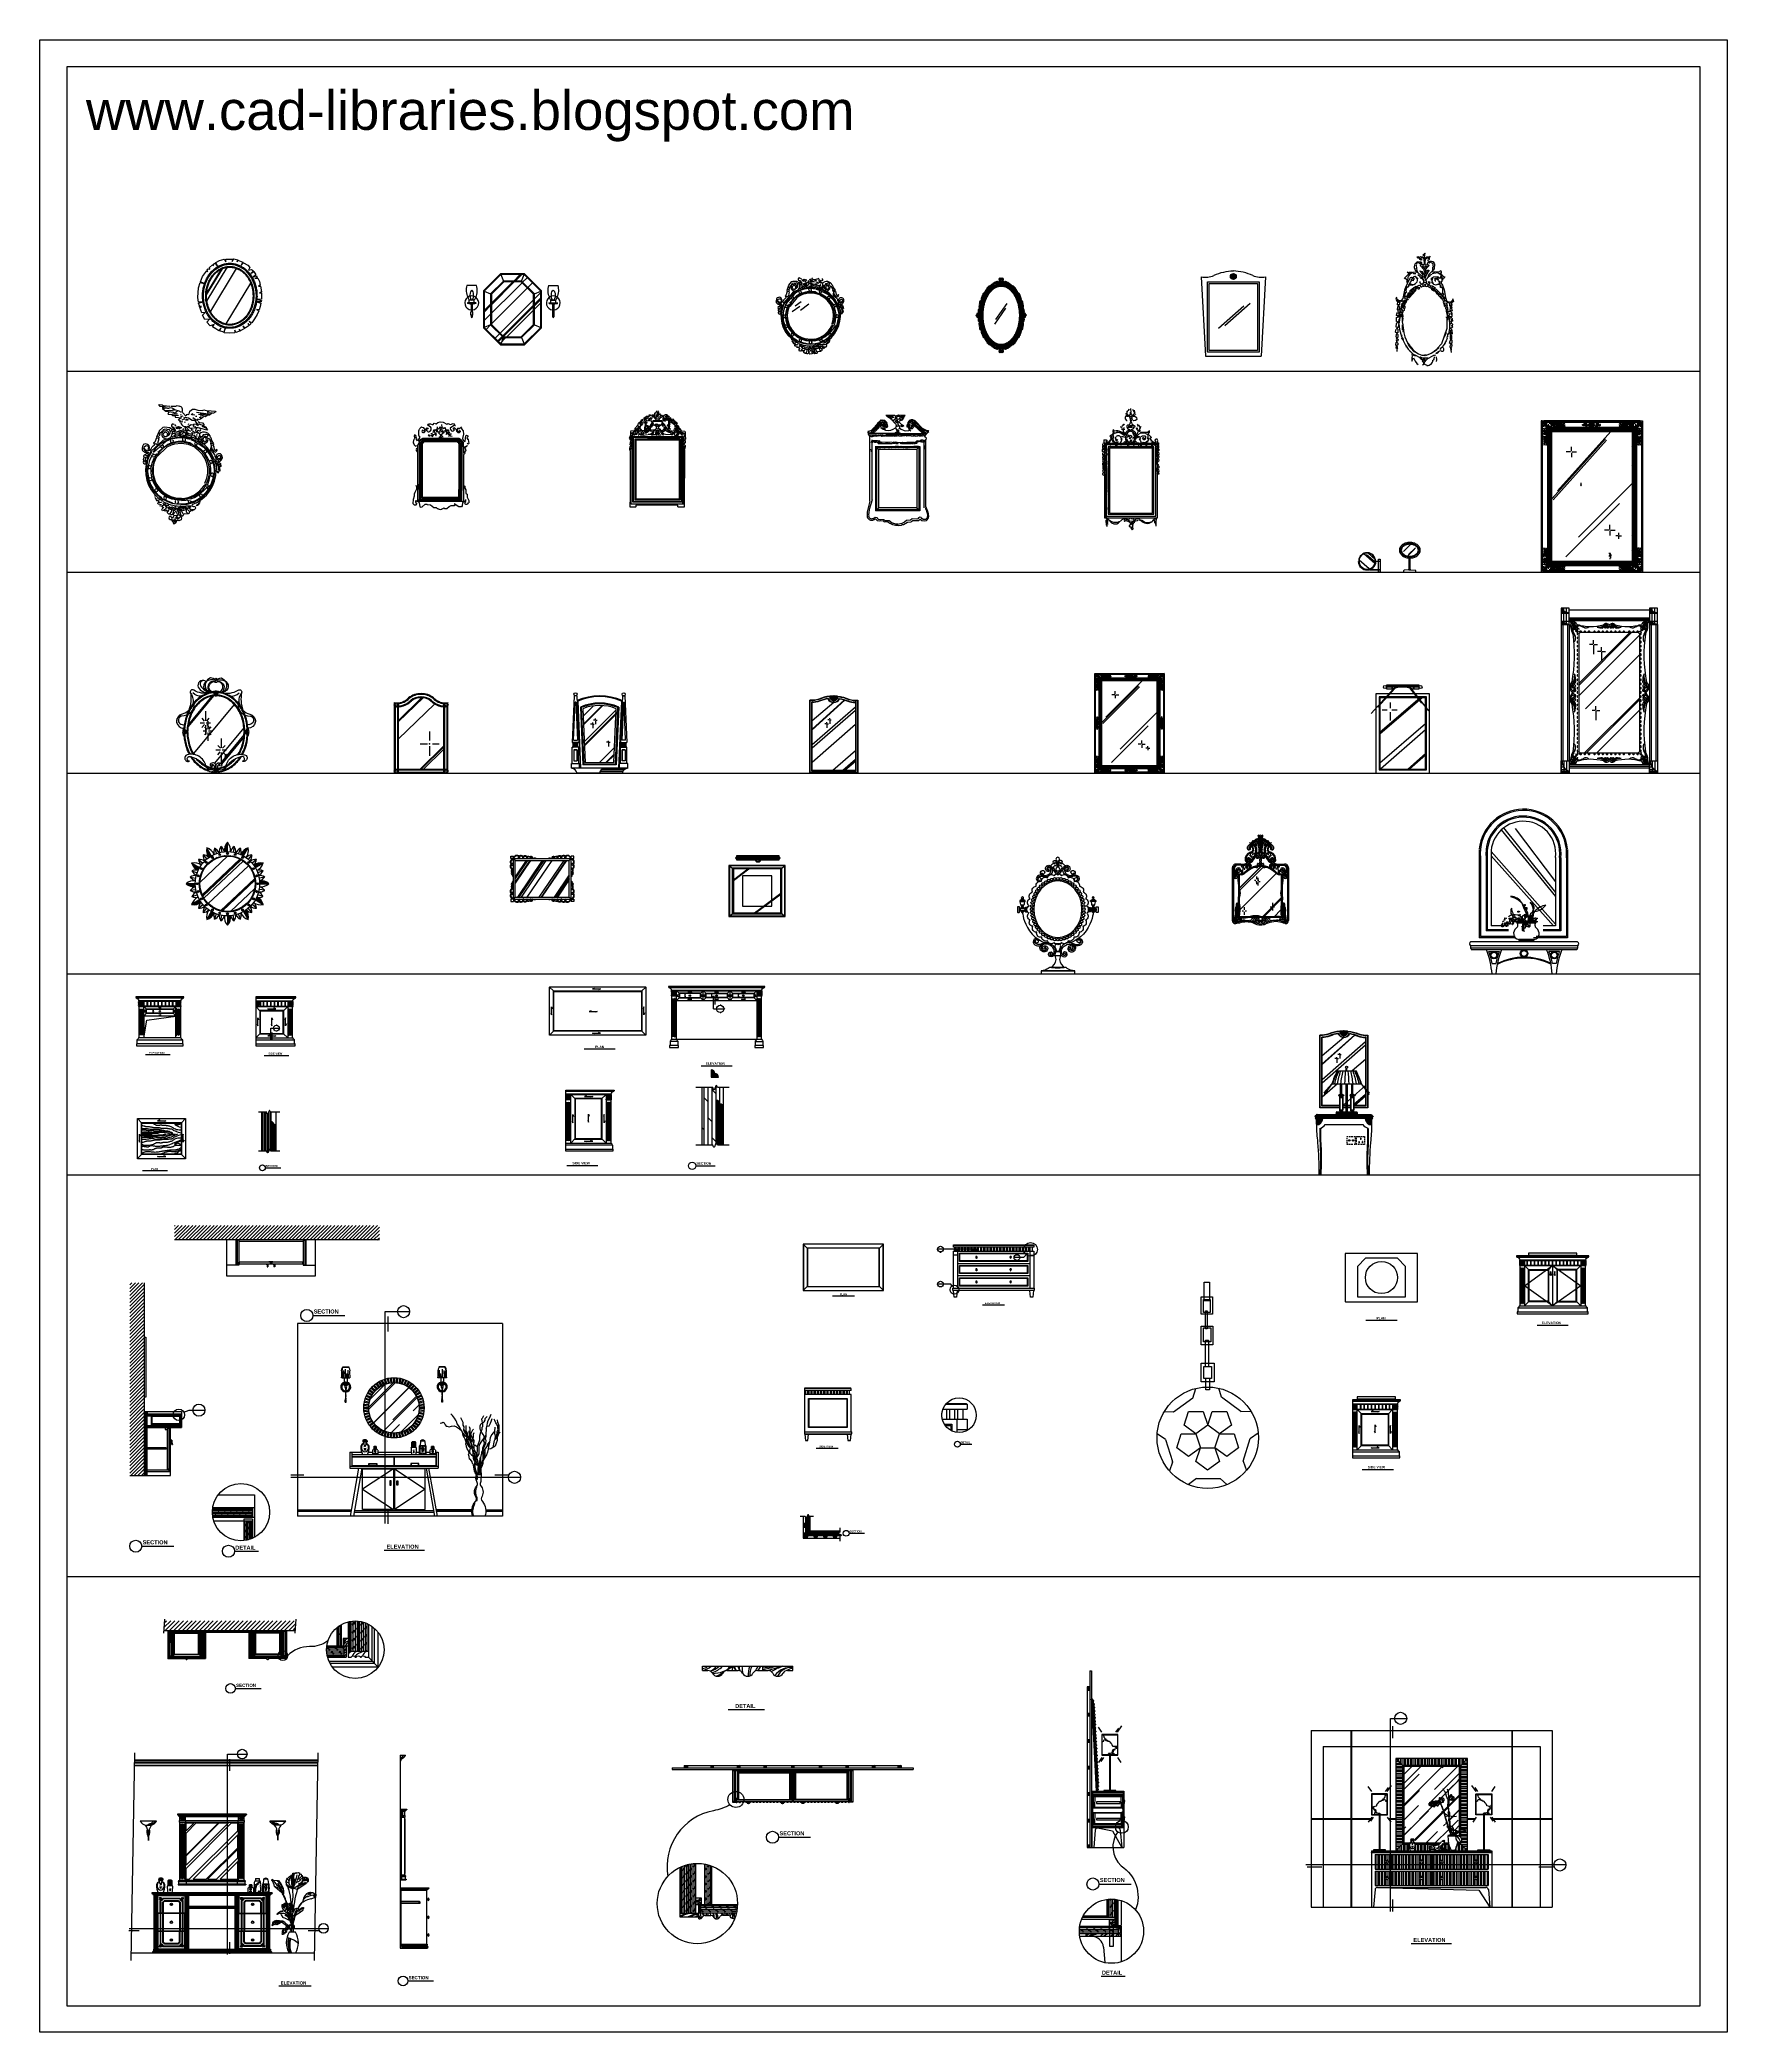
# Model space of a CAD drawing. Header units: inches. Extents: x 10 to 52.5, y 12.6 to 37.4.
# Drawn here: x 10.03 to 31.03, y 12.58 to 37.37 of the extents above; entities that cross this region are included whole.
import ezdxf
from ezdxf.enums import TextEntityAlignment as Align

# ---------------------------------------------------------------- set-up
doc = ezdxf.new("R2010")
doc.units = ezdxf.units.IN
doc.header["$MEASUREMENT"] = 0
for name, color, linetype in [('02', 2, 'Continuous'), ('1', 1, 'Continuous'), ('4', 4, 'Continuous'), ('8', 8, 'Continuous'), ('kadrbm', 4, 'Continuous')]:
    doc.layers.add(name, color=color, linetype=linetype)
doc.styles.add('bmmm', font='swissel.ttf')
doc.styles.add('HT', font='swisseb.ttf')
doc.styles.add('STYLE2', font='')
doc.styles.add('STYLE4', font='dutcheb.ttf')
doc.styles.add('STYLE5', font='dutchi.ttf')
doc.styles.get('STYLE2').set_extended_font_data('SimHei')
pattern_1 = [(90, (29.177901, 16.02715), (-0.023125, 1e-18), []), (225, (29.189464, 16.03871), (0.04625, -0.04625), [0.0327037, -0.0327037]), (225, (29.189464, 16.044494), (0.04625, -0.04625), [0.0327037, -0.0327037]), (225, (29.189464, 16.050275), (0.04625, -0.04625), [0.0327037, -0.0327037])]
pattern_2 = [(45, (16.793501, 22.906445), (-0.008838835, 0.008838835), [])]

# ---------------------------------------------------------------- blocks, each defined once
blk = doc.blocks.new('kadrbm')
at = {"layer": 'kadrbm', "color": 4}
blk.add_lwpolyline([(0, 0), (0, 24.797), (21, 24.797), (21, 0), (0, 0)], close=True, dxfattribs=at)
blk.add_lwpolyline([(20.663, 0.326), (20.663, 24.46), (0.337, 24.46), (0.337, 0.326), (20.663, 0.326)], dxfattribs=at)
at = {"layer": 'kadrbm', "color": 211, "true_color": 0xf674fb, "style": 'bmmm'}
blk.add_text('www.cad-libraries.blogspot.com', height=0.48513, dxfattribs=at).set_placement((0.573, 23.677))

msp = doc.modelspace()

# ---------------------------------------------------------------- hatches: boundary and pattern name
at = {"layer": '8'}
for points in [[(12.104, 27.317, 0.217556), (12.13, 27.196, -0.023903), (12.162, 27.216)], [(12.362, 27.386, 0.217556), (12.324, 27.268, -0.023903), (12.362, 27.27)], [(12.62, 27.317, 0.217556), (12.528, 27.234, -0.023903), (12.562, 27.216)], [(11.916, 27.128, 0.217556), (11.999, 27.036, -0.023903), (12.016, 27.07)], [(12.808, 27.128, 0.217556), (12.687, 27.102, -0.023903), (12.708, 27.07)], [(11.846, 26.87, 0.217556), (11.964, 26.832, -0.023903), (11.963, 26.87)], [(12.877, 26.87, 0.217556), (12.759, 26.908, -0.023903), (12.761, 26.87)], [(11.916, 26.613, 0.217556), (12.037, 26.638, -0.023903), (12.016, 26.671)], [(12.62, 26.424, 0.217556), (12.594, 26.545, -0.023903), (12.562, 26.524)], [(12.808, 26.613, 0.217556), (12.725, 26.705, -0.023903), (12.708, 26.671)], [(12.104, 26.424, 0.217556), (12.196, 26.507, -0.023903), (12.162, 26.524)], [(12.362, 26.355, 0.217556), (12.4, 26.473, -0.023903), (12.362, 26.471)]]:
    msp.add_hatch(color=256, dxfattribs=at).paths.add_polyline_path(points)
h = msp.add_hatch(color=256, dxfattribs=at)
h.paths.add_polyline_path([(18.526, 25.344), (18.494, 25.376), (18.494, 25.357, -0.198912)])
h.paths.add_polyline_path([(18.539, 25.312, -0.198912), (18.526, 25.281), (18.558, 25.312), (18.526, 25.344, -0.198912)])
h.paths.add_polyline_path([(18.526, 25.281, -0.198912), (18.494, 25.267), (18.494, 25.249)])
h = msp.add_hatch(color=256, dxfattribs=at)
h.paths.add_polyline_path([(12.996, 25.098), (12.971, 25.124), (12.971, 25.109, -0.198912)])
h.paths.add_polyline_path([(13.007, 25.073, -0.198912), (12.996, 25.047), (13.021, 25.073), (12.996, 25.098, -0.198912)])
h.paths.add_polyline_path([(12.996, 25.047, -0.198912), (12.971, 25.037), (12.971, 25.022)])
h = msp.add_hatch(dxfattribs=at)
h.set_pattern_fill('ANSI31', color=256, scale=0.1, style=0)
h.set_pattern_definition(pattern_2)
h.paths.add_polyline_path([(18.383, 24.462), (18.473, 24.462, 0.414214), (18.428, 24.507, 0.414214), (18.383, 24.552)])
h = msp.add_hatch(dxfattribs=at)
h.set_pattern_fill('DOLMIT', color=256, scale=0.2, angle=90, style=0)
h.set_pattern_definition([(90, (16.7935, 22.906445), (-0.05, 3e-18), []), (135, (16.7935, 22.90645), (-0.1, -0.1), [0.070711, -0.141422])])
h.paths.add_polyline_path([(18.444, 24.359, 0.038883), (18.441, 24.354, 0.033865), (18.432, 24.333, -0.033865), (18.423, 24.312, -0.042387), (18.42, 24.307, -0.182797), (18.417, 24.305, -0.182797), (18.414, 24.307, -0.042387), (18.411, 24.312, -0.033865), (18.402, 24.333), (18.264, 24.333), (18.264, 23.618), (18.402, 23.618, 0.033865), (18.411, 23.597, 0.043189), (18.414, 23.592, 0.176583), (18.417, 23.591, 0.176583), (18.42, 23.592, 0.043189), (18.423, 23.597, 0.033865), (18.432, 23.618, -0.033865), (18.441, 23.64, -0.038883), (18.444, 23.644)])
h = msp.add_hatch(dxfattribs=at)
h.set_pattern_fill('ANSI31', color=256, scale=0.1, style=0)
h.set_pattern_definition(pattern_2)
h.paths.add_polyline_path([(18.444, 24.084), (18.534, 24.084, 0.414214), (18.489, 24.129, 0.414214), (18.444, 24.174)])
h = msp.add_hatch(dxfattribs=at)
h.set_pattern_fill('ANSI31', color=256, scale=0.1, style=0)
h.set_pattern_definition(pattern_2)
h.paths.add_polyline_path([(18.444, 23.644, -0.003498), (18.444, 23.644, -0.182797), (18.447, 23.646, -0.182797), (18.45, 23.644, -0.042387), (18.453, 23.64, -0.033865), (18.462, 23.618), (18.534, 23.618), (18.534, 24.084), (18.444, 24.084)])
h = msp.add_hatch(dxfattribs=at)
h.set_pattern_fill('ANSI31', color=256, scale=0.15, angle=45, style=0)
h.set_pattern_definition([(90, (11.770604, 22.981074), (-0.01875, 4e-18), [])])
h.paths.add_polyline_path([(12.787, 23.542), (12.85, 23.542, 0.033865), (12.857, 23.525, 0.043189), (12.86, 23.521, 0.176583), (12.862, 23.52, 0.176583), (12.864, 23.521, 0.043189), (12.867, 23.525, 0.033865), (12.874, 23.542, -0.033865), (12.881, 23.559, -0.042387), (12.884, 23.563, -0.182797), (12.886, 23.564, -0.182797), (12.888, 23.563, -0.042387), (12.891, 23.559, -0.033865), (12.898, 23.542), (12.907, 23.542), (12.907, 24.025), (12.898, 24.025, 0.033865), (12.891, 24.042, 0.043189), (12.888, 24.046, 0.176583), (12.886, 24.048, 0.176583), (12.884, 24.046, 0.043189), (12.881, 24.042, 0.033865), (12.874, 24.025, -0.033865), (12.867, 24.008, -0.042387), (12.864, 24.004, -0.182797), (12.862, 24.003, -0.182797), (12.86, 24.004, -0.042387), (12.857, 24.008, -0.033865), (12.85, 24.025), (12.787, 24.025)])
h.paths.add_polyline_path([(12.828, 23.866), (12.828, 23.887), (12.855, 23.887), (12.855, 23.866)], flags=24)
h = msp.add_hatch(dxfattribs=at)
h.set_pattern_fill('ANSI31', color=256, scale=0.08, style=0)
h.set_pattern_definition([(45, (11.783122, 22.981074), (-0.00707107, 0.00707107), [])])
h.paths.add_polyline_path([(12.907, 23.847), (12.967, 23.847, 0.414214), (12.937, 23.877, 0.414214), (12.907, 23.907)])
h = msp.add_hatch(dxfattribs=at)
h.set_pattern_fill('ANSI31', color=256, scale=0.08, style=0)
h.set_pattern_definition([(45, (11.770604, 22.981074), (-0.00707107, 0.00707107), [])])
h.paths.add_polyline_path([(12.907, 23.542), (12.967, 23.542), (12.967, 23.847), (12.907, 23.847)])
h = msp.add_hatch(dxfattribs=at)
h.set_pattern_fill('ANSI31', color=256, scale=0.25, style=0)
h.set_pattern_definition([(45, (20.822613, 23.024282), (-0.02209709, 0.02209709), [])])
h.paths.add_polyline_path([(14.252, 22.437), (14.252, 22.617), (11.702, 22.617), (11.702, 22.437)])
h = msp.add_hatch(color=256, dxfattribs=at)
h.paths.add_polyline_path([(21.287, 22.323), (21.272, 22.323, -0.198912), (21.262, 22.297)])
h.paths.add_polyline_path([(21.262, 22.297, -0.198912), (21.236, 22.287, -0.198912), (21.211, 22.297), (21.236, 22.272)])
h.paths.add_polyline_path([(21.211, 22.297, -0.198912), (21.2, 22.323), (21.185, 22.323)])
h = msp.add_hatch(dxfattribs=at)
h.set_pattern_fill('ANSI31', color=256, scale=0.25, style=0)
h.set_pattern_definition([(45, (18.69333, 18.817874), (-0.02209709, 0.02209709), [])])
h.paths.add_polyline_path([(11.326, 21.903), (11.146, 21.903), (11.146, 19.503), (11.326, 19.503)])
h = msp.add_hatch(dxfattribs=at)
h.set_pattern_fill('AR-RROOF', color=256, scale=0.241, angle=45, style=0)
h.set_pattern_definition([(45, (23.80628, 18.5362), (0.204495, 0.545321), [3.615, -0.482, 1.205, -0.241]), (45, (23.94772, 18.84805), (-0.397062, 0.056236), [0.723, -0.07953, 1.446, -0.18075]), (45, (23.74663, 18.76625), (0.7719697, 1.0003228), [1.928, -0.3374, 0.964, -0.241])])
h.paths.add_polyline_path([(14.326, 20.051, 0.520819), (14.749, 20.347, 0.520819), (14.326, 20.643)])
h.paths.add_polyline_path([(14.326, 20.643, 0.315081), (14.119, 20.347, 0.315081), (14.326, 20.051)])
h = msp.add_hatch(dxfattribs=at)
h.set_pattern_fill('ANSI31', color=256, scale=0.0144, angle=60, style=0)
h.set_pattern_definition([(105, (-6.3238072, 19.4368327), (-0.00173866649, -0.00046587428), [])])
h.paths.add_polyline_path([(14.214, 19.866, 0.068094), (14.186, 19.866, -0.05168), (14.186, 19.832), (14.214, 19.832, -0.05168)])
h = msp.add_hatch(dxfattribs=at)
h.set_pattern_fill('ANSI31', color=256, scale=0.02, angle=30, style=0)
h.set_pattern_definition([(75, (-6.706709, 19.811397), (-0.00241481457, 0.0006470476), [])])
h.paths.add_polyline_path([(14.703, 19.857), (14.703, 19.877), (14.658, 19.877), (14.658, 19.857)])
h = msp.add_hatch(dxfattribs=at)
h.set_pattern_fill('ANSI31', color=256, scale=0.0144, angle=60, style=0)
h.set_pattern_definition([(105, (-5.6068582, 19.4368327), (-0.00173866649, -0.00046587428), [])])
h.paths.add_polyline_path([(14.931, 19.866, 0.068094), (14.902, 19.866, -0.05168), (14.902, 19.832), (14.931, 19.832, -0.05168)])
h = msp.add_hatch(dxfattribs=at)
h.set_pattern_fill('ANSI31', color=256, scale=0.00025, style=0)
h.set_pattern_definition([(45, (-6.6419817, 19.8001693), (-0.000561266008, 0.000561266008), [])])
h.paths.add_polyline_path([(14.068, 19.826), (14.074, 19.821), (14.08, 19.826), (14.074, 19.832)])
h = msp.add_hatch(dxfattribs=at)
h.set_pattern_fill('ANSI31', color=256, scale=0.00672, angle=60, style=0)
h.set_pattern_definition([(105, (-6.32380724, 19.4368327), (-0.000811377694, -0.000217407998), [])])
h.paths.add_polyline_path([(14.217, 19.78), (14.217, 19.781), (14.182, 19.781), (14.182, 19.78)])
h = msp.add_hatch(dxfattribs=at)
h.set_pattern_fill('ANSI31', color=256, scale=0.0192, angle=60, style=0)
h.set_pattern_definition([(105, (-6.3238072, 19.4368327), (-0.00231822198, -0.0006211657), [])])
h.paths.add_polyline_path([(14.206, 19.82, 0.271674), (14.204, 19.821), (14.196, 19.821, 0.271674), (14.195, 19.82, 0.329653), (14.193, 19.8, 0.311183), (14.194, 19.799), (14.207, 19.799, 0.286488), (14.208, 19.8, 0.350404)])
h.paths.add_polyline_path([(14.195, 19.814, -1), (14.206, 19.814, -1)], flags=16)
h.paths.add_polyline_path([(14.196, 19.814, -1), (14.205, 19.814, -1)], flags=0)
edge = h.paths.add_edge_path(flags=0)
edge.add_ellipse((14.201, 19.816), major_axis=(-0.00007, -0.00206), ratio=0.920379, start_angle=0, end_angle=360)
h.paths.add_polyline_path([(14.2, 19.803), (14.202, 19.803), (14.202, 19.804), (14.2, 19.804)], flags=24)
h.paths.add_polyline_path([(14.195, 19.798), (14.207, 19.798), (14.207, 19.804), (14.195, 19.804)], flags=9)
h.paths.add_polyline_path([(14.197, 19.804), (14.204, 19.804), (14.204, 19.808), (14.197, 19.808)], flags=24)
h = msp.add_hatch(dxfattribs=at)
h.set_pattern_fill('ANSI31', color=256, scale=0.00672, angle=60, style=0)
h.set_pattern_definition([(105, (-5.6068582, 19.4368327), (-0.000811377694, -0.000217407998), [])])
h.paths.add_polyline_path([(14.934, 19.78), (14.934, 19.781), (14.899, 19.781), (14.899, 19.78)])
h = msp.add_hatch(dxfattribs=at)
h.set_pattern_fill('ANSI31', color=256, scale=0.0192, angle=60, style=0)
h.set_pattern_definition([(105, (-5.6068582, 19.4368327), (-0.00231822198, -0.0006211657), [])])
h.paths.add_polyline_path([(14.923, 19.82, 0.271674), (14.921, 19.821), (14.913, 19.821, 0.271674), (14.912, 19.82, 0.329653), (14.91, 19.8, 0.311183), (14.911, 19.799), (14.924, 19.799, 0.286488), (14.925, 19.8, 0.350404)])
h.paths.add_polyline_path([(14.912, 19.814, -1), (14.923, 19.814, -1)], flags=16)
h.paths.add_polyline_path([(14.913, 19.814, -1), (14.922, 19.814, -1)], flags=0)
edge = h.paths.add_edge_path(flags=0)
edge.add_ellipse((14.918, 19.816), major_axis=(-0.00007, -0.00206), ratio=0.920379, start_angle=0, end_angle=360)
h.paths.add_polyline_path([(14.917, 19.803), (14.919, 19.803), (14.919, 19.804), (14.917, 19.804)], flags=24)
h.paths.add_polyline_path([(14.912, 19.798), (14.924, 19.798), (14.924, 19.804), (14.912, 19.804)], flags=9)
h.paths.add_polyline_path([(14.914, 19.804), (14.92, 19.804), (14.92, 19.808), (14.914, 19.808)], flags=24)
h = msp.add_hatch(dxfattribs=at)
h.set_pattern_fill('CORK', color=256, scale=0.15, style=0)
h.set_pattern_definition([(0, (22.966683, 21.014155), (0, 0.01875), []), (135, (22.97606, 21.00478), (-0.0375, -0.0375), [0.0265165, -0.0265165]), (135, (22.980745, 21.00478), (-0.0375, -0.0375), [0.0265165, -0.0265165]), (135, (22.98543, 21.00478), (-0.0375, -0.0375), [0.0265165, -0.0265165])])
h.paths.add_polyline_path([(12.672, 19), (12.672, 19.09), (12.176, 19.09, 0.028924), (12.174, 19.048, 0.034426), (12.177, 19)])
h = msp.add_hatch(dxfattribs=at)
h.set_pattern_fill('CORK', color=256, scale=0.15, angle=90, style=0)
h.set_pattern_definition([(90, (22.966683, 21.014155), (-0.01875, 1e-18), []), (225, (22.97606, 21.02353), (0.0375, -0.0375), [0.0265165, -0.0265165]), (225, (22.97606, 21.02822), (0.0375, -0.0375), [0.0265165, -0.0265165]), (225, (22.97606, 21.032905), (0.0375, -0.0375), [0.0265165, -0.0265165])])
h.paths.add_polyline_path([(12.567, 18.694, 0.065214), (12.657, 18.716), (12.657, 18.935), (12.567, 18.935)])
h = msp.add_hatch(dxfattribs=at)
h.set_pattern_fill('ANSI31', color=256, scale=0.08, style=0)
h.set_pattern_definition([(45, (17.986746, 18.328753), (-0.00707107, 0.00707107), [])])
h.paths.add_polyline_path([(19.584, 19.014, 0.000829), (19.584, 19.014, 0.033865), (19.577, 18.996, -0.033865), (19.57, 18.979, -0.042387), (19.567, 18.976, -0.182797), (19.565, 18.974, -0.182797), (19.563, 18.976, -0.042387), (19.56, 18.979, -0.027776), (19.554, 18.993), (19.554, 18.908), (19.539, 18.908), (19.539, 18.863), (19.554, 18.863), (19.554, 18.788), (19.584, 18.788)])
h.paths.add_polyline_path([(19.584, 18.758), (19.659, 18.758), (19.659, 18.743), (19.704, 18.743), (19.704, 18.758), (19.779, 18.758), (19.779, 18.743), (19.824, 18.743), (19.824, 18.758), (19.899, 18.758), (19.899, 18.743), (19.944, 18.743), (19.944, 18.758), (20, 18.758, 0.043077), (20.004, 18.761, 0.176583), (20.005, 18.763, 0.176583), (20.004, 18.765, 0.043189), (20, 18.768, 0.033865), (19.983, 18.775, -0.033865), (19.966, 18.782, -0.042387), (19.962, 18.784, -0.182797), (19.961, 18.787, -0.07581), (19.961, 18.788), (19.554, 18.788), (19.539, 18.788), (19.539, 18.743), (19.584, 18.743)])
h = msp.add_hatch(dxfattribs=at)
h.set_pattern_fill('DOLMIT', color=256, scale=0.05, angle=90, style=0)
h.set_pattern_definition([(90, (17.986746, 18.328753), (-0.0125, 8e-19), []), (135, (17.986746, 18.328753), (-0.025, -0.025), [0.0176777, -0.0353554])])
h.paths.add_polyline_path([(19.611, 18.996), (19.601, 18.996, 0.033865), (19.594, 19.014, 0.043189), (19.591, 19.017, 0.176583), (19.589, 19.019, 0.176583), (19.587, 19.017, 0.042358), (19.584, 19.014), (19.584, 18.788), (19.611, 18.788)])
h = msp.add_hatch(dxfattribs=at)
h.set_pattern_fill('DOLMIT', color=256, scale=0.05, style=0)
h.set_pattern_definition([(0, (17.986746, 18.328753), (0, 0.0125), []), (45, (17.986746, 18.328753), (-0.025, 0.025), [0.0176777, -0.0353554])])
h.paths.add_polyline_path([(19.611, 18.815), (19.611, 18.788), (19.961, 18.788, -0.105524), (19.962, 18.789, -0.042387), (19.966, 18.792, -0.033865), (19.983, 18.799), (19.983, 18.815)])
h = msp.add_hatch(dxfattribs=at)
h.set_pattern_fill('ANSI31', color=256, scale=0.3, style=0)
h.set_pattern_definition([(45, (-20.09855, 8.800458), (-0.026516504, 0.026516504), [])])
h.paths.add_polyline_path([(13.212, 17.697), (11.577, 17.697), (11.569, 17.577), (13.204, 17.577)])
h = msp.add_hatch(dxfattribs=at)
h.set_pattern_fill('DOLMIT', color=256, scale=0.08, angle=90, style=0)
h.set_pattern_definition([(90, (-19.935985, 8.895528), (-0.02, 1e-18), []), (135, (-19.935985, 8.89553), (-0.04, -0.04), [0.02828427, -0.05656861])])
h.paths.add_polyline_path([(13.725, 17.386), (13.779, 17.386), (13.779, 17.649, 0.045698), (13.725, 17.612)])
h = msp.add_hatch(dxfattribs=at)
h.set_pattern_fill('CORK', color=256, scale=0.2, angle=90, style=0)
h.set_pattern_definition([(90, (-19.821782, 8.800458), (-0.025, 2e-18), []), (225, (-19.80928, 8.81296), (0.05, -0.05), [0.03535534, -0.03535534]), (225, (-19.80928, 8.81921), (0.05, -0.05), [0.03535534, -0.03535534]), (225, (-19.80928, 8.82546), (0.05, -0.05), [0.03535534, -0.03535534])])
h.paths.add_polyline_path([(13.881, 17.314), (13.989, 17.314), (13.989, 17.691, 0.076045), (13.881, 17.686)])
h.paths.add_polyline_path([(14.097, 17.662, 0.078674), (13.989, 17.691), (13.989, 17.314), (14.097, 17.314)])
h = msp.add_hatch(dxfattribs=at)
h.set_pattern_fill('CORK', color=256, scale=0.2, style=0)
h.set_pattern_definition([(0, (-19.935985, 8.895528), (0, 0.025), []), (135, (-19.923485, 8.88303), (-0.05, -0.05), [0.03535534, -0.03535534]), (135, (-19.917235, 8.88303), (-0.05, -0.05), [0.03535534, -0.03535534]), (135, (-19.910985, 8.88303), (-0.05, -0.05), [0.03535534, -0.03535534])])
h.paths.add_polyline_path([(13.596, 17.368, 0.022457), (13.595, 17.336, 0.05356), (13.603, 17.26), (13.809, 17.26), (13.809, 17.368)])
h = msp.add_hatch(dxfattribs=at)
h.set_pattern_fill('AR-RROOF', color=256, scale=0.2, angle=45, style=0)
h.set_pattern_definition([(45, (37.2956, 13.51936), (0.1697056, 0.4525483), [3, -0.4, 1, -0.2]), (45, (37.413, 13.77817), (-0.329512, 0.046669), [0.6, -0.066, 1.2, -0.15]), (45, (37.24611, 13.71028), (0.6406387, 0.8301434), [1.6, -0.28, 0.8, -0.2])])
h.paths.add_polyline_path([(27.351, 15.452), (27.357, 15.455), (27.367, 15.451), (27.374, 15.446), (27.385, 15.437), (27.397, 15.424), (27.399, 15.422), (27.401, 15.421), (27.404, 15.429), (27.395, 15.442), (27.391, 15.45), (27.394, 15.456), (27.407, 15.457), (27.419, 15.454), (27.425, 15.447), (27.426, 15.439), (27.434, 15.437), (27.442, 15.433), (27.449, 15.427), (27.453, 15.425), (27.455, 15.429), (27.448, 15.441), (27.448, 15.451), (27.451, 15.456), (27.448, 15.46), (27.443, 15.469), (27.441, 15.48), (27.443, 15.488), (27.447, 15.492), (27.45, 15.494), (27.455, 15.492), (27.458, 15.487), (27.461, 15.482), (27.465, 15.485), (27.466, 15.483), (27.471, 15.485), (27.476, 15.488), (27.482, 15.487), (27.494, 15.489), (27.503, 15.478), (27.505, 15.473), (27.504, 15.461), (27.497, 15.452), (27.493, 15.446), (27.495, 15.444), (27.495, 15.439), (27.493, 15.437), (27.49, 15.438), (27.488, 15.437), (27.477, 15.434), (27.473, 15.433), (27.47, 15.432), (27.466, 15.425), (27.465, 15.418), (27.485, 15.374), (27.512, 15.296), (27.523, 15.289), (27.553, 15.274), (27.554, 15.273), (27.561, 15.276), (27.561, 15.284), (27.557, 15.299), (27.556, 15.313), (27.562, 15.331), (27.559, 15.358), (27.553, 15.371), (27.55, 15.39), (27.552, 15.4), (27.553, 15.435), (27.555, 15.463), (27.555, 15.474), (27.555, 15.473), (27.567, 15.453), (27.567, 15.462), (27.566, 15.46), (27.563, 15.474), (27.565, 15.488), (27.57, 15.496), (27.575, 15.499), (27.575, 15.504), (27.577, 15.514), (27.581, 15.524), (27.587, 15.529), (27.593, 15.531), (27.596, 15.53), (27.599, 15.527), (27.599, 15.52), (27.599, 15.514), (27.603, 15.515), (27.603, 15.513), (27.609, 15.511), (27.614, 15.51), (27.619, 15.506), (27.63, 15.501), (27.631, 15.487), (27.629, 15.482), (27.622, 15.472), (27.611, 15.469), (27.604, 15.467), (27.605, 15.463), (27.602, 15.46), (27.599, 15.46), (27.597, 15.462), (27.594, 15.462), (27.584, 15.466), (27.58, 15.467), (27.577, 15.468), (27.57, 15.464), (27.567, 15.462), (27.567, 15.453), (27.567, 15.432), (27.56, 15.387), (27.557, 15.367), (27.561, 15.359), (27.564, 15.331), (27.574, 15.302), (27.574, 15.284), (27.572, 15.27), (27.572, 15.269), (27.572, 15.269), (27.571, 15.262), (27.568, 15.24), (27.574, 15.22), (27.578, 15.19), (27.579, 15.159), (27.584, 15.14), (27.585, 15.136), (27.596, 15.134), (27.607, 15.13), (27.615, 15.121), (27.62, 15.108), (27.626, 15.094), (27.632, 15.092), (27.644, 15.089), (27.654, 15.087), (27.658, 15.086), (27.667, 15.08), (27.667, 15.075), (27.659, 15.067), (27.654, 15.063), (27.673, 15.073), (27.696, 15.087), (27.697, 15.088), (27.697, 15.882), (27.002, 15.882), (27.002, 14.932), (27.079, 14.932, -0.109759), (27.096, 14.945, -0.016947), (27.095, 14.951), (27.095, 14.96), (27.087, 14.96), (27.089, 14.976, -0.150875), (27.129, 14.976), (27.131, 14.96), (27.123, 14.96), (27.123, 14.951, -0.017416), (27.123, 14.945, -0.103885), (27.139, 14.932), (27.462, 14.932, 0.050969), (27.474, 14.948, -0.223922), (27.489, 14.956, -0.101078), (27.497, 14.964, 0.099568), (27.495, 14.955, -0.232162), (27.501, 14.953, -0.080459), (27.509, 14.966, -0.118951), (27.51, 14.947, -0.278847), (27.51, 14.936, 0.125927), (27.509, 14.932), (27.559, 14.932, -0.020269), (27.556, 14.96, -0.040367), (27.551, 15.015, -0.218646), (27.551, 15.022), (27.581, 15.022), (27.586, 15.035), (27.583, 15.055), (27.579, 15.061), (27.565, 15.085), (27.554, 15.12), (27.547, 15.126), (27.539, 15.131), (27.54, 15.135), (27.549, 15.136), (27.543, 15.177), (27.526, 15.227), (27.51, 15.291), (27.495, 15.329), (27.465, 15.418), (27.456, 15.416), (27.443, 15.416), (27.437, 15.417), (27.435, 15.405), (27.431, 15.396), (27.424, 15.391), (27.422, 15.389), (27.415, 15.394), (27.409, 15.404), (27.404, 15.411), (27.401, 15.407), (27.397, 15.41), (27.395, 15.409), (27.393, 15.399), (27.39, 15.386), (27.383, 15.382), (27.381, 15.378), (27.378, 15.382), (27.373, 15.388), (27.372, 15.39), (27.368, 15.386), (27.365, 15.386), (27.36, 15.389), (27.356, 15.388), (27.345, 15.387), (27.335, 15.388), (27.329, 15.392), (27.322, 15.399), (27.318, 15.402), (27.316, 15.408), (27.319, 15.412), (27.325, 15.414), (27.329, 15.419), (27.326, 15.424), (27.326, 15.432), (27.327, 15.437), (27.336, 15.437), (27.344, 15.433), (27.347, 15.436), (27.343, 15.442), (27.346, 15.449)])
h = msp.add_hatch(dxfattribs=at)
h.set_pattern_fill('DOLMIT', color=256, scale=0.015, style=0)
h.set_pattern_definition([(0, (29.3430627, 16.2241903), (0, 0.00375), []), (45, (29.343063, 16.22419), (-0.0075, 0.0075), [0.005303301, -0.010606615])])
h.paths.add_polyline_path([(20.144, 15.831), (20.144, 15.84), (18.65, 15.84), (18.65, 15.831)])
h = msp.add_hatch(dxfattribs=at)
h.set_pattern_fill('CORK', color=256, scale=0.185, angle=90, style=0)
h.set_pattern_definition(pattern_1)
h.paths.add_polyline_path([(18.098, 14.664, 0.047545), (18.008, 14.634), (18.008, 14.052), (18.098, 14.052)])
h.paths.add_polyline_path([(18.098, 14.052), (18.188, 14.052), (18.188, 14.676, 0.045513), (18.098, 14.664)])
h = msp.add_hatch(dxfattribs=at)
h.set_pattern_fill('CORK', color=256, scale=0.185, angle=90, style=0)
h.set_pattern_definition(pattern_1)
h.paths.add_polyline_path([(18.298, 14.167), (18.373, 14.167), (18.373, 14.65, 0.038796), (18.298, 14.669)])
h = msp.add_hatch(dxfattribs=at)
h.set_pattern_fill('ANSI31', color=256, scale=0.02, angle=30, style=0)
h.set_pattern_definition([(75, (-9.7403224, 14.3561947), (-0.00241481457, 0.0006470476), [])])
h.paths.add_polyline_path([(11.67, 14.402), (11.67, 14.422), (11.625, 14.422), (11.625, 14.402)])
h = msp.add_hatch(dxfattribs=at)
h.set_pattern_fill('ANSI31', color=256, scale=0.0144, angle=60, style=0)
h.set_pattern_definition([(105, (-7.8740233, 13.9816305), (-0.00173866649, -0.00046587428), [])])
h.paths.add_polyline_path([(12.664, 14.41, 0.068094), (12.635, 14.41, -0.05168), (12.635, 14.377), (12.664, 14.377, -0.05168)])
h = msp.add_hatch(dxfattribs=at)
h.set_pattern_fill('ANSI31', color=256, scale=0.00025, style=0)
h.set_pattern_definition([(45, (-9.1849436, 14.344967), (-0.000561266008, 0.000561266008), [])])
h.paths.add_polyline_path([(11.526, 14.371), (11.531, 14.366), (11.537, 14.371), (11.531, 14.377)])
h = msp.add_hatch(dxfattribs=at)
h.set_pattern_fill('ANSI31', color=256, scale=0.00672, angle=60, style=0)
h.set_pattern_definition([(105, (-7.8740233, 13.9816305), (-0.000811377694, -0.000217407998), [])])
h.paths.add_polyline_path([(12.666, 14.325), (12.666, 14.325), (12.632, 14.325), (12.632, 14.325)])
h = msp.add_hatch(dxfattribs=at)
h.set_pattern_fill('ANSI31', color=256, scale=0.0192, angle=60, style=0)
h.set_pattern_definition([(105, (-7.8740233, 13.9816305), (-0.00231822198, -0.0006211657), [])])
h.paths.add_polyline_path([(12.656, 14.365, 0.271674), (12.654, 14.366), (12.646, 14.366, 0.271674), (12.644, 14.365, 0.329653), (12.643, 14.345, 0.311183), (12.644, 14.344), (12.656, 14.344, 0.286488), (12.657, 14.345, 0.350404)])
h.paths.add_polyline_path([(12.645, 14.359, -1), (12.656, 14.359, -1)], flags=16)
h.paths.add_polyline_path([(12.645, 14.359, -1), (12.655, 14.359, -1)], flags=0)
edge = h.paths.add_edge_path(flags=0)
edge.add_ellipse((12.65, 14.361), major_axis=(-0.00007, -0.00206), ratio=0.920379, start_angle=0, end_angle=360)
h.paths.add_polyline_path([(12.649, 14.347), (12.651, 14.347), (12.651, 14.349), (12.649, 14.349)], flags=24)
h.paths.add_polyline_path([(12.645, 14.343), (12.653, 14.343), (12.653, 14.349), (12.645, 14.349)], flags=9)
h.paths.add_polyline_path([(12.647, 14.349), (12.653, 14.349), (12.653, 14.353), (12.647, 14.353)], flags=24)
h = msp.add_hatch(dxfattribs=at)
h.set_pattern_fill('ANSI31', color=256, scale=0.0005, style=0)
h.set_pattern_definition([(45, (-7.7612119, 13.9814742), (-0.00112253202, 0.00112253202), [])])
h.paths.add_polyline_path([(12.744, 14.324), (12.744, 14.318), (12.768, 14.318), (12.768, 14.324)])
h = msp.add_hatch(dxfattribs=at)
h.set_pattern_fill('CORK', color=256, scale=0.185, style=0)
h.set_pattern_definition([(0, (29.177901, 16.02715), (0, 0.023125), []), (135, (29.189464, 16.01559), (-0.04625, -0.04625), [0.0327037, -0.0327037]), (135, (29.195245, 16.01559), (-0.04625, -0.04625), [0.0327037, -0.0327037]), (135, (29.201026, 16.01559), (-0.04625, -0.04625), [0.0327037, -0.0327037])])
h.paths.add_polyline_path([(18.697, 14.062, 0.045546), (18.71, 14.152), (18.253, 14.152), (18.253, 14.062)])
h = msp.add_hatch(dxfattribs=at)
h.set_pattern_fill('CORK', color=256, scale=0.185, angle=90, style=0)
h.set_pattern_definition([(90, (30.389618, 14.13426), (-0.023125, 1e-18), []), (225, (30.40118, 14.14582), (0.04625, -0.04625), [0.0327037, -0.0327037]), (225, (30.40118, 14.1516), (0.04625, -0.04625), [0.0327037, -0.0327037]), (225, (30.40118, 14.157384), (0.04625, -0.04625), [0.0327037, -0.0327037])])
h.paths.add_polyline_path([(23.321, 14.005), (23.411, 14.005), (23.411, 14.23, 0.05643), (23.321, 14.231)])
h = msp.add_hatch(dxfattribs=at)
h.set_pattern_fill('ANSI31', color=256, scale=0.1, style=0)
h.set_pattern_definition([(45, (30.389618, 14.13426), (-0.008838835, 0.008838835), [])])
h.paths.add_polyline_path([(23.442, 14.225, 0.019783), (23.411, 14.23), (23.411, 13.905), (23.442, 13.905)])
h = msp.add_hatch(dxfattribs=at)
h.set_pattern_fill('CORK', color=256, scale=0.185, style=0)
h.set_pattern_definition([(0, (31.09264, 14.067792), (0, 0.023125), []), (135, (31.1042, 14.05623), (-0.04625, -0.04625), [0.0327037, -0.0327037]), (135, (31.109984, 14.05623), (-0.04625, -0.04625), [0.0327037, -0.0327037]), (135, (31.115766, 14.05623), (-0.04625, -0.04625), [0.0327037, -0.0327037])])
h.paths.add_polyline_path([(23.446, 13.805), (23.446, 13.895), (22.969, 13.895, 0.038967), (22.964, 13.833, 0.017476), (22.965, 13.805), (23.046, 13.805)])

# ---------------------------------------------------------------- linework, layer by layer
at = {"layer": '02'}
for p, q in [((27.262, 34.719), (27.255, 34.707)), ((27.267, 34.714), (27.262, 34.719)), ((12.102, 34.199), (12.299, 34.525)), ((12.102, 34.212), (12.288, 34.52)), ((12.11, 34.128), (12.36, 34.541)), ((12.155, 33.998), (12.475, 34.527)), ((27.045, 34.488), (27.071, 34.467)), ((27.062, 34.476), (27.067, 34.481)), ((27.067, 34.481), (27.107, 34.483)), ((27.071, 34.467), (27.097, 34.469)), ((27.095, 34.479), (27.104, 34.467)), ((27.107, 34.483), (27.123, 34.465)), ((27.161, 34.483), (27.118, 34.479)), ((27.137, 34.578), (27.133, 34.542)), ((27.133, 34.542), (27.149, 34.498)), ((27.17, 34.611), (27.14, 34.582)), ((27.147, 34.502), (27.168, 34.476)), ((27.161, 34.564), (27.154, 34.575)), ((27.163, 34.585), (27.156, 34.58)), ((27.161, 34.535), (27.156, 34.523)), ((27.17, 34.594), (27.161, 34.601)), ((27.166, 34.531), (27.161, 34.564)), ((27.161, 34.488), (27.161, 34.483)), ((27.168, 34.498), (27.166, 34.531)), ((27.175, 34.483), (27.168, 34.498)), ((27.168, 34.476), (27.175, 34.483)), ((27.17, 34.672), (27.175, 34.677)), ((27.182, 34.658), (27.17, 34.672)), ((27.217, 34.608), (27.17, 34.611)), ((27.184, 34.601), (27.17, 34.594)), ((27.175, 34.677), (27.192, 34.67)), ((27.225, 34.434), (27.175, 34.479)), ((27.18, 34.606), (27.196, 34.589)), ((27.201, 34.658), (27.182, 34.658)), ((27.192, 34.67), (27.215, 34.677)), ((27.196, 34.589), (27.206, 34.589)), ((27.203, 34.641), (27.201, 34.658)), ((27.213, 34.632), (27.203, 34.641)), ((27.203, 34.495), (27.208, 34.5)), ((27.236, 34.455), (27.203, 34.495)), ((27.206, 34.606), (27.208, 34.589)), ((27.22, 34.578), (27.206, 34.564)), ((27.206, 34.564), (27.232, 34.542)), ((27.208, 34.589), (27.22, 34.578)), ((27.208, 34.5), (27.225, 34.49)), ((27.213, 34.655), (27.213, 34.644)), ((27.213, 34.644), (27.22, 34.637)), ((27.227, 34.634), (27.213, 34.632)), ((27.215, 34.677), (27.236, 34.674)), ((27.215, 34.66), (27.22, 34.665)), ((27.227, 34.599), (27.217, 34.608)), ((27.22, 34.665), (27.234, 34.665)), ((27.246, 34.575), (27.22, 34.575)), ((27.225, 34.49), (27.262, 34.441)), ((27.232, 34.639), (27.227, 34.634)), ((27.232, 34.573), (27.227, 34.599)), ((27.232, 34.542), (27.248, 34.559)), ((27.232, 34.535), (27.253, 34.514)), ((27.236, 34.674), (27.253, 34.662)), ((27.243, 34.67), (27.239, 34.662)), ((27.239, 34.662), (27.25, 34.648)), ((27.239, 34.547), (27.253, 34.542)), ((27.255, 34.707), (27.241, 34.698)), ((27.241, 34.698), (27.246, 34.691)), ((27.246, 34.691), (27.257, 34.691)), ((27.255, 34.58), (27.246, 34.575)), ((27.248, 34.559), (27.302, 34.554)), ((27.25, 34.648), (27.255, 34.58)), ((27.25, 34.512), (27.26, 34.483)), ((27.253, 34.542), (27.274, 34.521)), ((27.253, 34.514), (27.267, 34.523)), ((27.255, 34.703), (27.265, 34.698)), ((27.255, 34.688), (27.26, 34.662)), ((27.257, 34.691), (27.265, 34.684)), ((27.26, 34.679), (27.267, 34.714)), ((27.26, 34.662), (27.267, 34.648)), ((27.265, 34.618), (27.262, 34.58)), ((27.262, 34.58), (27.274, 34.573)), ((27.272, 34.5), (27.262, 34.481)), ((27.262, 34.481), (27.262, 34.462)), ((27.274, 34.644), (27.265, 34.618)), ((27.267, 34.648), (27.274, 34.644)), ((27.267, 34.457), (27.283, 34.488)), ((27.269, 34.658), (27.288, 34.674)), ((27.272, 34.519), (27.272, 34.5)), ((27.274, 34.648), (27.288, 34.662)), ((27.274, 34.573), (27.309, 34.573)), ((27.279, 34.552), (27.281, 34.542)), ((27.281, 34.542), (27.295, 34.545)), ((27.283, 34.488), (27.302, 34.505)), ((27.288, 34.674), (27.328, 34.674)), ((27.288, 34.662), (27.302, 34.662)), ((27.316, 34.566), (27.293, 34.538)), ((27.295, 34.575), (27.3, 34.599)), ((27.298, 34.637), (27.307, 34.629)), ((27.3, 34.599), (27.314, 34.615)), ((27.302, 34.662), (27.312, 34.653)), ((27.302, 34.505), (27.312, 34.505)), ((27.307, 34.629), (27.314, 34.634)), ((27.309, 34.608), (27.323, 34.599)), ((27.309, 34.573), (27.316, 34.566)), ((27.312, 34.653), (27.316, 34.637)), ((27.368, 34.505), (27.312, 34.453)), ((27.312, 34.505), (27.316, 34.5)), ((27.314, 34.615), (27.321, 34.615)), ((27.316, 34.637), (27.323, 34.653)), ((27.319, 34.66), (27.335, 34.681)), ((27.323, 34.653), (27.319, 34.66)), ((27.347, 34.615), (27.319, 34.594)), ((27.326, 34.615), (27.321, 34.604)), ((27.328, 34.618), (27.349, 34.618)), ((27.342, 34.604), (27.359, 34.592)), ((27.349, 34.618), (27.364, 34.613)), ((27.359, 34.514), (27.354, 34.495)), ((27.354, 34.467), (27.401, 34.474)), ((27.356, 34.49), (27.385, 34.474)), ((27.359, 34.592), (27.366, 34.549)), ((27.366, 34.549), (27.359, 34.54)), ((27.359, 34.54), (27.359, 34.514)), ((27.364, 34.613), (27.38, 34.594)), ((27.382, 34.523), (27.368, 34.505)), ((27.368, 34.488), (27.446, 34.49)), ((27.38, 34.594), (27.385, 34.58)), ((27.385, 34.58), (27.382, 34.523)), ((27.453, 34.472), (27.5, 34.424)), ((12.345, 33.839), (12.651, 34.343)), ((15.557, 33.881), (16.028, 34.351)), ((15.557, 34.245), (15.637, 34.212)), ((15.647, 34.076), (15.932, 34.361)), ((15.647, 34.095), (15.914, 34.361)), ((15.647, 33.837), (16.095, 34.285)), ((15.764, 34.451), (15.797, 34.371)), ((15.924, 34.371), (16, 34.447)), ((15.942, 34.371), (16.025, 34.454)), ((16.022, 34.371), (16.055, 34.451)), ((16.035, 34.358), (16.09, 34.413)), ((16.102, 34.292), (16.158, 34.348)), ((16.182, 34.212), (16.262, 34.245)), ((16.182, 34.148), (16.261, 34.227)), ((19.394, 34.224), (19.287, 34.099)), ((19.427, 34.22), (19.312, 34.088)), ((19.326, 34.245), (19.314, 34.198)), ((19.343, 34.317), (19.324, 34.253)), ((19.324, 34.253), (19.332, 34.247)), ((19.33, 34.272), (19.339, 34.266)), ((19.332, 34.247), (19.349, 34.243)), ((19.339, 34.296), (19.355, 34.286)), ((19.339, 34.266), (19.355, 34.251)), ((19.378, 34.36), (19.345, 34.321)), ((19.345, 34.245), (19.351, 34.239)), ((19.351, 34.239), (19.345, 34.189)), ((19.378, 34.319), (19.351, 34.29)), ((19.355, 34.286), (19.351, 34.266)), ((19.398, 34.367), (19.378, 34.36)), ((19.378, 34.301), (19.388, 34.34)), ((19.415, 34.329), (19.378, 34.319)), ((19.38, 34.274), (19.378, 34.301)), ((19.388, 34.34), (19.396, 34.346)), ((19.423, 34.245), (19.394, 34.224)), ((19.396, 34.346), (19.413, 34.35)), ((19.45, 34.367), (19.398, 34.367)), ((19.413, 34.35), (19.433, 34.346)), ((19.448, 34.286), (19.425, 34.268)), ((19.431, 34.284), (19.427, 34.278)), ((19.464, 34.241), (19.427, 34.22)), ((19.433, 34.307), (19.431, 34.284)), ((19.433, 34.346), (19.442, 34.352)), ((19.477, 34.348), (19.45, 34.367)), ((19.489, 34.367), (19.466, 34.332)), ((19.481, 34.299), (19.472, 34.272)), ((19.472, 34.239), (19.477, 34.222)), ((19.475, 34.34), (19.481, 34.334)), ((19.489, 34.214), (19.475, 34.226)), ((19.481, 34.334), (19.51, 34.329)), ((19.481, 34.332), (19.481, 34.299)), ((19.485, 34.307), (19.493, 34.313)), ((19.507, 34.288), (19.485, 34.274)), ((19.487, 34.383), (19.489, 34.367)), ((19.555, 34.235), (19.489, 34.214)), ((19.493, 34.408), (19.505, 34.395)), ((19.512, 34.356), (19.493, 34.338)), ((19.493, 34.313), (19.518, 34.317)), ((19.495, 34.245), (19.501, 34.239)), ((19.501, 34.239), (19.499, 34.218)), ((19.512, 34.342), (19.501, 34.332)), ((19.505, 34.395), (19.505, 34.391)), ((19.507, 34.348), (19.512, 34.342)), ((19.516, 34.305), (19.507, 34.288)), ((19.507, 34.286), (19.524, 34.286)), ((19.512, 34.313), (19.518, 34.301)), ((19.518, 34.381), (19.538, 34.393)), ((19.526, 34.364), (19.518, 34.381)), ((19.592, 34.22), (19.52, 34.204)), ((19.522, 34.319), (19.526, 34.323)), ((19.555, 34.307), (19.522, 34.299)), ((19.524, 34.334), (19.571, 34.356)), ((19.524, 34.286), (19.567, 34.299)), ((19.54, 34.379), (19.526, 34.364)), ((19.526, 34.323), (19.551, 34.323)), ((19.532, 34.387), (19.549, 34.369)), ((19.538, 34.393), (19.571, 34.385)), ((19.549, 34.34), (19.561, 34.332)), ((19.559, 34.377), (19.551, 34.367)), ((19.551, 34.367), (19.551, 34.36)), ((19.551, 34.323), (19.582, 34.352)), ((19.553, 34.321), (19.557, 34.309)), ((19.623, 34.245), (19.555, 34.235)), ((19.557, 34.309), (19.578, 34.296)), ((19.565, 34.377), (19.559, 34.377)), ((19.559, 34.315), (19.569, 34.319)), ((19.6, 34.286), (19.563, 34.282)), ((19.571, 34.385), (19.565, 34.377)), ((19.573, 34.332), (19.565, 34.329)), ((19.584, 34.317), (19.565, 34.303)), ((19.569, 34.319), (19.571, 34.317)), ((19.571, 34.356), (19.604, 34.344)), ((19.578, 34.296), (19.606, 34.301)), ((19.594, 34.379), (19.584, 34.362)), ((19.592, 34.334), (19.584, 34.317)), ((19.59, 34.364), (19.608, 34.362)), ((19.608, 34.336), (19.592, 34.334)), ((19.666, 34.218), (19.592, 34.22)), ((19.596, 34.311), (19.608, 34.305)), ((19.602, 34.253), (19.598, 34.276)), ((19.662, 34.231), (19.598, 34.233)), ((19.664, 34.284), (19.6, 34.286)), ((19.608, 34.247), (19.602, 34.253)), ((19.604, 34.344), (19.658, 34.317)), ((19.606, 34.397), (19.619, 34.364)), ((19.606, 34.301), (19.621, 34.313)), ((19.61, 34.399), (19.656, 34.364)), ((19.61, 34.36), (19.623, 34.369)), ((19.615, 34.303), (19.701, 34.294)), ((19.625, 34.334), (19.621, 34.329)), ((19.623, 34.369), (19.641, 34.36)), ((19.629, 34.266), (19.623, 34.272)), ((19.627, 34.241), (19.623, 34.245)), ((19.625, 34.247), (19.629, 34.253)), ((19.676, 34.237), (19.627, 34.241)), ((19.629, 34.253), (19.629, 34.266)), ((19.631, 34.41), (19.645, 34.393)), ((19.641, 34.36), (19.648, 34.367)), ((19.645, 34.393), (19.664, 34.391)), ((19.656, 34.364), (19.668, 34.36)), ((19.658, 34.317), (19.685, 34.311)), ((19.701, 34.222), (19.662, 34.231)), ((19.664, 34.391), (19.685, 34.375)), ((19.695, 34.395), (19.67, 34.387)), ((19.695, 34.373), (19.676, 34.369)), ((19.703, 34.222), (19.676, 34.237)), ((19.683, 34.272), (19.732, 34.259)), ((19.685, 34.35), (19.689, 34.332)), ((19.685, 34.311), (19.693, 34.319)), ((19.685, 34.309), (19.687, 34.299)), ((19.691, 34.356), (19.701, 34.358)), ((19.697, 34.323), (19.691, 34.329)), ((19.693, 34.319), (19.697, 34.323)), ((19.701, 34.358), (19.711, 34.354)), ((19.72, 34.402), (19.703, 34.395)), ((19.72, 34.346), (19.703, 34.34)), ((19.703, 34.323), (19.713, 34.315)), ((19.703, 34.296), (19.703, 34.305)), ((19.74, 34.28), (19.703, 34.296)), ((19.755, 34.202), (19.703, 34.222)), ((19.711, 34.354), (19.72, 34.346)), ((19.713, 34.315), (19.722, 34.319)), ((19.722, 34.313), (19.722, 34.309)), ((19.746, 34.311), (19.722, 34.313)), ((19.722, 34.309), (19.732, 34.299)), ((19.724, 34.389), (19.73, 34.395)), ((19.726, 34.369), (19.724, 34.389)), ((19.74, 34.346), (19.726, 34.369)), ((19.734, 34.253), (19.728, 34.233)), ((19.728, 34.233), (19.763, 34.206)), ((19.732, 34.299), (19.742, 34.296)), ((19.732, 34.259), (19.753, 34.247)), ((19.734, 34.332), (19.744, 34.329)), ((19.757, 34.348), (19.74, 34.346)), ((19.746, 34.286), (19.74, 34.28)), ((19.74, 34.22), (19.744, 34.22)), ((19.742, 34.377), (19.748, 34.381)), ((19.742, 34.362), (19.742, 34.377)), ((19.765, 34.344), (19.742, 34.362)), ((19.742, 34.296), (19.757, 34.274)), ((19.744, 34.22), (19.755, 34.231)), ((19.748, 34.381), (19.757, 34.375)), ((19.753, 34.247), (19.829, 34.21)), ((19.755, 34.231), (19.755, 34.245)), ((19.757, 34.274), (19.763, 34.274)), ((19.765, 34.317), (19.761, 34.301)), ((19.761, 34.301), (19.765, 34.276)), ((19.765, 34.342), (19.767, 34.321)), ((19.765, 34.276), (19.781, 34.264)), ((19.767, 34.395), (19.769, 34.402)), ((19.767, 34.327), (19.784, 34.317)), ((19.781, 34.286), (19.781, 34.315)), ((19.788, 34.28), (19.781, 34.286)), ((19.784, 34.317), (19.794, 34.317)), ((19.794, 34.28), (19.788, 34.28)), ((19.804, 34.336), (19.794, 34.313)), ((19.794, 34.313), (19.794, 34.28)), ((19.81, 34.266), (19.796, 34.278)), ((19.839, 34.321), (19.802, 34.323)), ((19.821, 34.338), (19.804, 34.336)), ((19.808, 34.303), (19.81, 34.284)), ((19.81, 34.284), (19.825, 34.272)), ((19.827, 34.264), (19.81, 34.266)), ((19.825, 34.247), (19.833, 34.249)), ((19.847, 34.28), (19.827, 34.264)), ((19.833, 34.249), (19.86, 34.274)), ((19.86, 34.307), (19.839, 34.321)), ((19.847, 34.294), (19.847, 34.28)), ((19.849, 34.317), (19.851, 34.329)), ((19.851, 34.329), (19.858, 34.336)), ((19.86, 34.301), (19.872, 34.311)), ((19.86, 34.274), (19.862, 34.296)), ((19.872, 34.311), (19.899, 34.259)), ((19.878, 34.299), (19.897, 34.296)), ((19.899, 34.305), (19.891, 34.321)), ((19.893, 34.261), (19.903, 34.231)), ((19.899, 34.296), (19.899, 34.305)), ((19.93, 34.257), (19.899, 34.296)), ((19.899, 34.259), (19.909, 34.259)), ((19.899, 34.222), (19.899, 34.179)), ((19.922, 34.243), (19.901, 34.237)), ((19.903, 34.231), (19.913, 34.204)), ((19.909, 34.259), (19.922, 34.268)), ((19.936, 34.229), (19.922, 34.243)), ((19.926, 34.247), (19.93, 34.257)), ((19.942, 34.198), (19.936, 34.229)), ((21.828, 34.23), (21.837, 34.225)), ((21.838, 34.243), (21.846, 34.237)), ((21.848, 34.256), (21.856, 34.249)), ((21.859, 34.267), (21.867, 34.26)), ((21.871, 34.278), (21.878, 34.271)), ((21.884, 34.289), (21.89, 34.28)), ((21.896, 34.298), (21.903, 34.29)), ((21.912, 34.307), (21.917, 34.298)), ((21.926, 34.314), (21.931, 34.305)), ((21.942, 34.321), (21.945, 34.311)), ((21.957, 34.325), (21.96, 34.315)), ((21.974, 34.327), (21.976, 34.317)), ((21.992, 34.329), (21.992, 34.319)), ((21.992, 34.329), (21.992, 34.319)), ((22.009, 34.327), (22.008, 34.317)), ((22.026, 34.325), (22.023, 34.315)), ((22.042, 34.321), (22.039, 34.311)), ((22.058, 34.314), (22.053, 34.305)), ((22.072, 34.307), (22.067, 34.298)), ((22.087, 34.298), (22.081, 34.29)), ((22.099, 34.289), (22.093, 34.28)), ((22.113, 34.278), (22.105, 34.271)), ((22.124, 34.267), (22.116, 34.26)), ((22.135, 34.256), (22.127, 34.249)), ((22.146, 34.243), (22.137, 34.237)), ((22.155, 34.23), (22.146, 34.225)), ((24.481, 34.423), (24.536, 33.438)), ((25.281, 34.423), (25.226, 33.438)), ((27.012, 34.257), (26.991, 34.156)), ((27.069, 34.467), (27.008, 34.403)), ((27.029, 34.302), (27.012, 34.257)), ((27.031, 34.401), (27.015, 34.401)), ((27.024, 34.229), (27.017, 34.205)), ((27.02, 34.236), (27.024, 34.229)), ((27.027, 34.224), (27.036, 34.231)), ((27.031, 34.307), (27.085, 34.415)), ((27.038, 34.384), (27.031, 34.401)), ((27.031, 34.255), (27.045, 34.309)), ((27.036, 34.231), (27.031, 34.255)), ((27.036, 34.38), (27.043, 34.351)), ((27.045, 34.382), (27.038, 34.384)), ((27.043, 34.351), (27.052, 34.344)), ((27.057, 34.29), (27.045, 34.297)), ((27.052, 34.424), (27.05, 34.368)), ((27.05, 34.368), (27.06, 34.356)), ((27.069, 34.229), (27.05, 34.205)), ((27.081, 34.462), (27.055, 34.429)), ((27.055, 34.222), (27.06, 34.227)), ((27.057, 34.212), (27.055, 34.222)), ((27.074, 34.342), (27.057, 34.29)), ((27.057, 34.328), (27.06, 34.304)), ((27.06, 34.227), (27.083, 34.219)), ((27.081, 34.323), (27.071, 34.328)), ((27.149, 34.248), (27.071, 34.161)), ((27.074, 34.349), (27.085, 34.335)), ((27.093, 34.248), (27.074, 34.236)), ((27.074, 34.236), (27.085, 34.227)), ((27.097, 34.38), (27.076, 34.354)), ((27.109, 34.231), (27.081, 34.201)), ((27.083, 34.255), (27.128, 34.293)), ((27.083, 34.245), (27.083, 34.255)), ((27.085, 34.415), (27.097, 34.42)), ((27.085, 34.335), (27.118, 34.33)), ((27.085, 34.227), (27.088, 34.217)), ((27.09, 34.389), (27.097, 34.382)), ((27.116, 34.269), (27.093, 34.248)), ((27.095, 34.245), (27.104, 34.236)), ((27.097, 34.42), (27.109, 34.41)), ((27.097, 34.382), (27.104, 34.401)), ((27.102, 34.255), (27.109, 34.248)), ((27.121, 34.394), (27.104, 34.392)), ((27.118, 34.375), (27.104, 34.38)), ((27.109, 34.248), (27.109, 34.231)), ((27.144, 34.262), (27.111, 34.238)), ((27.13, 34.262), (27.116, 34.269)), ((27.123, 34.389), (27.118, 34.375)), ((27.121, 34.413), (27.13, 34.403)), ((27.123, 34.465), (27.151, 34.465)), ((27.13, 34.403), (27.123, 34.389)), ((27.123, 34.269), (27.135, 34.285)), ((27.128, 34.293), (27.14, 34.29)), ((27.13, 34.252), (27.13, 34.262)), ((27.135, 34.285), (27.142, 34.285)), ((27.142, 34.427), (27.168, 34.399)), ((27.142, 34.297), (27.154, 34.307)), ((27.151, 34.293), (27.142, 34.297)), ((27.18, 34.293), (27.144, 34.262)), ((27.147, 34.288), (27.163, 34.271)), ((27.149, 34.302), (27.156, 34.297)), ((27.149, 34.257), (27.149, 34.248)), ((27.161, 34.302), (27.151, 34.288)), ((27.154, 34.307), (27.166, 34.304)), ((27.173, 34.406), (27.166, 34.356)), ((27.166, 34.304), (27.189, 34.321)), ((27.18, 34.29), (27.17, 34.302)), ((27.175, 34.453), (27.201, 34.434)), ((27.175, 34.276), (27.192, 34.276)), ((27.201, 34.288), (27.18, 34.29)), ((27.189, 34.321), (27.201, 34.318)), ((27.189, 34.29), (27.192, 34.281)), ((27.192, 34.276), (27.201, 34.288)), ((27.208, 34.361), (27.199, 34.356)), ((27.199, 34.356), (27.222, 34.333)), ((27.201, 34.434), (27.201, 34.427)), ((27.201, 34.427), (27.222, 34.413)), ((27.206, 34.318), (27.201, 34.318)), ((27.203, 34.361), (27.203, 34.344)), ((27.217, 34.33), (27.206, 34.318)), ((27.217, 34.3), (27.206, 34.295)), ((27.208, 34.311), (27.213, 34.302)), ((27.217, 34.3), (27.227, 34.3)), ((27.222, 34.413), (27.232, 34.415)), ((27.222, 34.333), (27.229, 34.335)), ((27.253, 34.382), (27.225, 34.434)), ((27.227, 34.3), (27.232, 34.304)), ((27.229, 34.335), (27.241, 34.335)), ((27.239, 34.309), (27.232, 34.304)), ((27.248, 34.424), (27.236, 34.455)), ((27.239, 34.326), (27.241, 34.314)), ((27.241, 34.314), (27.243, 34.307)), ((27.243, 34.307), (27.257, 34.307)), ((27.279, 34.354), (27.246, 34.351)), ((27.246, 34.335), (27.267, 34.328)), ((27.262, 34.41), (27.248, 34.424)), ((27.26, 34.375), (27.253, 34.37)), ((27.262, 34.441), (27.257, 34.42)), ((27.265, 34.309), (27.257, 34.307)), ((27.272, 34.415), (27.262, 34.406)), ((27.262, 34.406), (27.283, 34.363)), ((27.269, 34.326), (27.267, 34.316)), ((27.267, 34.316), (27.274, 34.307)), ((27.29, 34.342), (27.269, 34.326)), ((27.279, 34.38), (27.272, 34.37)), ((27.274, 34.307), (27.288, 34.304)), ((27.314, 34.429), (27.281, 34.392)), ((27.283, 34.363), (27.281, 34.354)), ((27.281, 34.354), (27.29, 34.342)), ((27.3, 34.314), (27.288, 34.304)), ((27.29, 34.34), (27.307, 34.323)), ((27.312, 34.453), (27.3, 34.427)), ((27.3, 34.427), (27.305, 34.417)), ((27.321, 34.34), (27.3, 34.314)), ((27.3, 34.309), (27.312, 34.3)), ((27.312, 34.3), (27.319, 34.295)), ((27.328, 34.432), (27.314, 34.429)), ((27.314, 34.33), (27.34, 34.311)), ((27.319, 34.295), (27.328, 34.297)), ((27.328, 34.361), (27.321, 34.34)), ((27.323, 34.429), (27.34, 34.455)), ((27.338, 34.309), (27.328, 34.297)), ((27.328, 34.297), (27.342, 34.283)), ((27.34, 34.455), (27.352, 34.453)), ((27.34, 34.311), (27.354, 34.311)), ((27.342, 34.283), (27.349, 34.271)), ((27.347, 34.382), (27.349, 34.406)), ((27.349, 34.406), (27.371, 34.424)), ((27.349, 34.361), (27.359, 34.34)), ((27.366, 34.3), (27.349, 34.281)), ((27.349, 34.271), (27.378, 34.25)), ((27.359, 34.408), (27.352, 34.37)), ((27.352, 34.37), (27.371, 34.333)), ((27.354, 34.311), (27.371, 34.302)), ((27.378, 34.262), (27.356, 34.283)), ((27.371, 34.267), (27.366, 34.26)), ((27.394, 34.285), (27.368, 34.276)), ((27.371, 34.424), (27.42, 34.429)), ((27.371, 34.333), (27.401, 34.326)), ((27.371, 34.302), (27.387, 34.285)), ((27.394, 34.255), (27.378, 34.262)), ((27.378, 34.25), (27.387, 34.26)), ((27.38, 34.248), (27.394, 34.248)), ((27.382, 34.283), (27.385, 34.264)), ((27.385, 34.403), (27.387, 34.387)), ((27.387, 34.408), (27.401, 34.408)), ((27.401, 34.278), (27.394, 34.285)), ((27.401, 34.262), (27.394, 34.255)), ((27.394, 34.248), (27.401, 34.229)), ((27.399, 34.248), (27.394, 34.245)), ((27.401, 34.326), (27.446, 34.342)), ((27.401, 34.229), (27.425, 34.252)), ((27.404, 34.245), (27.422, 34.222)), ((27.404, 34.224), (27.415, 34.212)), ((27.415, 34.413), (27.406, 34.394)), ((27.406, 34.394), (27.411, 34.389)), ((27.406, 34.271), (27.465, 34.212)), ((27.422, 34.408), (27.413, 34.422)), ((27.429, 34.382), (27.418, 34.392)), ((27.446, 34.33), (27.418, 34.323)), ((27.42, 34.429), (27.432, 34.417)), ((27.432, 34.417), (27.42, 34.394)), ((27.42, 34.394), (27.429, 34.382)), ((27.427, 34.408), (27.422, 34.408)), ((27.422, 34.222), (27.437, 34.224)), ((27.427, 34.389), (27.434, 34.399)), ((27.434, 34.399), (27.432, 34.408)), ((27.432, 34.38), (27.441, 34.361)), ((27.441, 34.229), (27.434, 34.205)), ((27.444, 34.406), (27.505, 34.41)), ((27.444, 34.366), (27.448, 34.33)), ((27.462, 34.354), (27.444, 34.366)), ((27.458, 34.417), (27.448, 34.406)), ((27.448, 34.33), (27.455, 34.323)), ((27.455, 34.323), (27.455, 34.302)), ((27.455, 34.302), (27.455, 34.293)), ((27.462, 34.443), (27.458, 34.417)), ((27.46, 34.297), (27.472, 34.297)), ((27.477, 34.37), (27.462, 34.354)), ((27.465, 34.351), (27.484, 34.321)), ((27.465, 34.314), (27.465, 34.3)), ((27.472, 34.297), (27.484, 34.278)), ((27.474, 34.406), (27.477, 34.37)), ((27.486, 34.399), (27.484, 34.382)), ((27.484, 34.321), (27.505, 34.262)), ((27.484, 34.278), (27.484, 34.222)), ((27.484, 34.222), (27.491, 34.219)), ((27.5, 34.424), (27.517, 34.424)), ((27.505, 34.41), (27.512, 34.417)), ((27.505, 34.262), (27.521, 34.165)), ((15.454, 34.099), (15.35, 34.099)), ((15.454, 34.094), (15.35, 34.094)), ((15.433, 34.134), (15.371, 34.134)), ((15.371, 34.099), (15.371, 34.134)), ((15.395, 34.084), (15.395, 34.013)), ((15.409, 33.989), (15.395, 33.989)), ((15.409, 34.084), (15.409, 34.013)), ((15.433, 34.099), (15.433, 34.134)), ((15.557, 34.005), (15.637, 34.085)), ((15.557, 33.986), (15.637, 34.066)), ((15.756, 33.722), (16.172, 34.138)), ((15.789, 33.69), (16.172, 34.073)), ((15.798, 33.68), (16.172, 34.054)), ((15.838, 33.678), (16.172, 34.011)), ((16.182, 34.083), (16.255, 34.156)), ((16.182, 34.064), (16.261, 34.143)), ((16.182, 34.021), (16.258, 34.097)), ((16.364, 34.099), (16.469, 34.099)), ((16.364, 34.094), (16.469, 34.094)), ((16.386, 34.099), (16.386, 34.134)), ((16.386, 34.134), (16.447, 34.134)), ((16.409, 34.084), (16.409, 34.013)), ((16.409, 33.989), (16.424, 33.989)), ((16.424, 34.084), (16.424, 34.013)), ((16.447, 34.099), (16.447, 34.134)), ((19.194, 34.152), (19.19, 34.121)), ((19.196, 34.156), (19.207, 34.167)), ((19.211, 34.107), (19.209, 34.117)), ((19.211, 34.142), (19.227, 34.152)), ((19.211, 34.123), (19.211, 34.142)), ((19.231, 34.103), (19.211, 34.123)), ((19.225, 34.097), (19.211, 34.107)), ((19.242, 34.068), (19.213, 34.041)), ((19.213, 34.041), (19.221, 34.023)), ((19.234, 34.025), (19.215, 34.016)), ((19.215, 34.016), (19.215, 34.004)), ((19.215, 34.004), (19.221, 33.996)), ((19.221, 33.996), (19.217, 33.977)), ((19.227, 34.152), (19.242, 34.15)), ((19.242, 34.101), (19.231, 34.103)), ((19.262, 34.045), (19.234, 34.025)), ((19.236, 34.047), (19.254, 34.053)), ((19.236, 34.023), (19.236, 33.979)), ((19.24, 34.08), (19.252, 34.072)), ((19.242, 34.15), (19.252, 34.14)), ((19.242, 34.074), (19.242, 34.068)), ((19.256, 34.002), (19.242, 33.992)), ((19.252, 34.082), (19.244, 34.078)), ((19.252, 34.14), (19.25, 34.103)), ((19.25, 34.033), (19.256, 34.018)), ((19.25, 33.979), (19.25, 33.994)), ((19.254, 33.973), (19.25, 33.979)), ((19.252, 34.072), (19.266, 34.088)), ((19.26, 34.078), (19.252, 34.082)), ((19.254, 34.053), (19.271, 34.066)), ((19.264, 34.045), (19.256, 34.002)), ((19.275, 34.06), (19.264, 34.045)), ((19.289, 34.097), (19.273, 34.066)), ((19.273, 34.066), (19.275, 34.06)), ((19.281, 34.002), (19.275, 33.944)), ((19.287, 34.099), (19.277, 34.099)), ((19.299, 34.055), (19.281, 34.002)), ((19.31, 34.163), (19.293, 34.146)), ((19.299, 34.06), (19.326, 34.074)), ((19.31, 34.043), (19.299, 34.055)), ((19.314, 34.198), (19.302, 34.185)), ((19.302, 34.185), (19.312, 34.175)), ((19.308, 34.179), (19.326, 34.185)), ((19.308, 34.082), (19.308, 34.07)), ((19.308, 33.922), (19.316, 33.99)), ((19.312, 34.175), (19.31, 34.163)), ((19.328, 34.041), (19.31, 34.043)), ((19.316, 33.99), (19.328, 34.039)), ((19.326, 34.185), (19.341, 34.175)), ((19.326, 34.074), (19.337, 34.062)), ((19.351, 34.082), (19.328, 34.041)), ((19.345, 34.189), (19.351, 34.185)), ((19.45, 34.191), (19.357, 34.095)), ((19.446, 34.163), (19.359, 34.055)), ((19.372, 34.171), (19.386, 34.15)), ((19.386, 34.15), (19.396, 34.148)), ((19.39, 34.185), (19.404, 34.175)), ((19.392, 33.992), (19.485, 34.06)), ((19.404, 34.175), (19.404, 34.163)), ((19.404, 34.163), (19.409, 34.158)), ((19.504, 34.111), (19.428, 34.059)), ((19.485, 34.187), (19.446, 34.163)), ((19.487, 34.212), (19.45, 34.191)), ((19.52, 34.204), (19.485, 34.187)), ((19.492, 34.008), (19.596, 34.086)), ((19.736, 34.198), (19.666, 34.218)), ((19.763, 34.206), (19.8, 34.185)), ((19.8, 34.185), (19.827, 34.163)), ((19.827, 34.163), (19.854, 34.154)), ((19.829, 34.21), (19.901, 34.138)), ((19.833, 34.165), (19.835, 34.177)), ((19.835, 34.177), (19.849, 34.185)), ((19.845, 34.154), (19.841, 34.15)), ((19.841, 34.15), (19.882, 34.101)), ((19.854, 34.154), (19.862, 34.163)), ((19.862, 34.163), (19.866, 34.177)), ((19.882, 34.101), (19.917, 34.049)), ((19.901, 34.138), (19.932, 34.088)), ((19.905, 34.076), (19.913, 34.082)), ((19.913, 34.185), (19.911, 34.198)), ((19.913, 34.204), (19.938, 34.177)), ((19.957, 34.142), (19.913, 34.185)), ((19.913, 34.082), (19.928, 34.08)), ((19.913, 34.053), (19.913, 34.041)), ((19.913, 34.041), (19.926, 34)), ((19.917, 34.049), (19.924, 34.049)), ((19.924, 34.049), (19.936, 34.062)), ((19.926, 34), (19.932, 33.95)), ((19.932, 34.088), (19.93, 34.08)), ((19.93, 34.08), (19.95, 34.041)), ((19.938, 34.175), (19.932, 34.167)), ((19.938, 34.177), (19.957, 34.175)), ((19.948, 34.191), (19.942, 34.198)), ((19.954, 34.191), (19.948, 34.191)), ((19.95, 34.041), (19.965, 33.99)), ((19.967, 34.204), (19.954, 34.191)), ((19.954, 34.099), (19.975, 34.105)), ((19.954, 34.093), (19.983, 34.078)), ((19.957, 34.175), (19.971, 34.194)), ((19.959, 34.13), (19.957, 34.142)), ((19.985, 34.095), (19.959, 34.13)), ((19.965, 34.095), (19.961, 34.101)), ((19.961, 34.078), (19.965, 34.095)), ((19.992, 34.043), (19.961, 34.078)), ((19.973, 33.996), (19.961, 34.039)), ((19.965, 33.99), (19.969, 33.953)), ((19.971, 34.194), (19.967, 34.204)), ((19.967, 34.121), (19.971, 34.128)), ((19.971, 34.128), (19.973, 34.146)), ((19.971, 34.06), (19.987, 34.01)), ((19.975, 34.105), (19.989, 34.103)), ((19.987, 34.039), (19.981, 34.029)), ((19.983, 34.078), (19.994, 34.078)), ((20.01, 34.103), (19.985, 34.095)), ((20.006, 34.049), (19.987, 34.066)), ((19.987, 34.01), (19.987, 33.998)), ((19.987, 33.998), (19.996, 33.994)), ((19.989, 34.103), (20, 34.084)), ((19.989, 33.983), (20.006, 33.963)), ((20, 34.041), (19.992, 34.043)), ((20, 34.084), (19.996, 34.078)), ((19.996, 34.078), (20.02, 34.062)), ((20.006, 34.08), (20, 34.082)), ((20.025, 33.983), (20, 33.973)), ((20.018, 34.029), (20.002, 34.039)), ((20.002, 34.031), (20.014, 33.975)), ((20.018, 34.084), (20.006, 34.08)), ((20.018, 34.047), (20.006, 34.049)), ((20.008, 34.037), (20.01, 34.023)), ((20.016, 34.111), (20.01, 34.115)), ((20.016, 34.132), (20.012, 34.117)), ((20.025, 34.041), (20.018, 34.047)), ((20.029, 34.031), (20.018, 34.029)), ((20.018, 34.023), (20.025, 33.983)), ((20.02, 34.062), (20.029, 34.031)), ((21.747, 33.976), (21.757, 33.975)), ((21.748, 33.991), (21.758, 33.99)), ((21.749, 34.007), (21.759, 34.006)), ((21.752, 34.024), (21.761, 34.021)), ((21.754, 34.039), (21.764, 34.036)), ((21.757, 34.055), (21.767, 34.052)), ((21.76, 34.07), (21.77, 34.067)), ((21.763, 34.087), (21.773, 34.083)), ((21.768, 34.102), (21.777, 34.098)), ((21.772, 34.117), (21.782, 34.113)), ((21.778, 34.132), (21.787, 34.128)), ((21.784, 34.148), (21.793, 34.144)), ((21.79, 34.163), (21.799, 34.158)), ((21.796, 34.177), (21.805, 34.172)), ((21.804, 34.191), (21.813, 34.186)), ((21.811, 34.205), (21.82, 34.2)), ((21.819, 34.218), (21.828, 34.213)), ((22.047, 34.035), (21.908, 33.836)), ((22.06, 34.09), (21.92, 33.891)), ((22.164, 34.218), (22.155, 34.213)), ((22.172, 34.205), (22.163, 34.2)), ((22.179, 34.191), (22.17, 34.186)), ((22.187, 34.177), (22.178, 34.172)), ((22.193, 34.163), (22.184, 34.158)), ((22.199, 34.148), (22.19, 34.144)), ((22.206, 34.132), (22.196, 34.128)), ((22.211, 34.117), (22.202, 34.113)), ((22.216, 34.102), (22.206, 34.098)), ((22.22, 34.087), (22.21, 34.083)), ((22.223, 34.07), (22.213, 34.067)), ((22.227, 34.055), (22.217, 34.052)), ((22.23, 34.039), (22.22, 34.036)), ((22.233, 34.023), (22.223, 34.022)), ((22.234, 34.007), (22.224, 34.006)), ((22.235, 33.991), (22.225, 33.99)), ((22.236, 33.976), (22.226, 33.975)), ((24.694, 33.783), (25.01, 34.061)), ((24.774, 33.817), (25.09, 34.095)), ((26.911, 34.17), (26.904, 34.146)), ((26.904, 34.146), (26.918, 34.118)), ((26.906, 34.158), (26.921, 34.146)), ((26.913, 33.941), (26.918, 33.979)), ((26.923, 34.05), (26.918, 34.017)), ((26.918, 34.017), (26.93, 34.01)), ((26.921, 34.146), (26.935, 34.125)), ((26.925, 34.076), (26.928, 34.116)), ((26.949, 34.076), (26.925, 34.076)), ((26.935, 34.071), (26.925, 34.055)), ((26.928, 34.116), (26.935, 34.123)), ((26.939, 34.012), (26.93, 34.005)), ((26.93, 34.005), (26.93, 33.993)), ((26.93, 33.993), (26.939, 33.982)), ((26.935, 34.125), (26.951, 34.111)), ((26.935, 34.064), (26.946, 34.052)), ((26.982, 34.121), (26.939, 34.104)), ((26.939, 34.104), (26.942, 34.102)), ((26.946, 34.052), (26.939, 34.012)), ((26.939, 33.982), (26.942, 33.963)), ((26.968, 34.13), (26.944, 34.125)), ((26.961, 33.974), (26.946, 33.958)), ((26.949, 34.106), (26.949, 34.076)), ((26.951, 33.977), (26.961, 33.974)), ((26.951, 33.967), (26.951, 33.977)), ((26.956, 33.989), (26.963, 34.036)), ((26.982, 33.97), (26.956, 33.989)), ((26.958, 34.003), (26.961, 33.991)), ((26.977, 34.085), (26.965, 34.043)), ((26.965, 34.043), (26.975, 34.036)), ((26.991, 34.156), (26.968, 34.13)), ((26.972, 34.031), (26.972, 34.007)), ((26.972, 34.007), (26.987, 34.003)), ((26.972, 33.956), (26.994, 33.979)), ((26.975, 34.036), (26.982, 34.043)), ((26.975, 34.019), (26.987, 34.012)), ((26.989, 33.989), (26.975, 33.982)), ((26.989, 34.076), (26.977, 34.055)), ((26.977, 34.055), (27.003, 34.029)), ((26.979, 34.09), (26.989, 34.097)), ((27.008, 34.121), (26.982, 34.121)), ((26.987, 34.064), (27.003, 34.05)), ((26.989, 34.097), (27.001, 34.088)), ((26.991, 34.09), (26.989, 34.076)), ((26.996, 33.996), (26.989, 33.989)), ((26.994, 33.979), (26.989, 33.989)), ((26.994, 34.104), (26.996, 34.116)), ((27.012, 34.092), (26.994, 34.104)), ((26.994, 34.059), (27.003, 34.071)), ((27.015, 34.064), (26.996, 34.043)), ((27.005, 34.003), (26.996, 33.996)), ((27.01, 34.17), (27.001, 34.179)), ((27.008, 34.13), (27.001, 34.125)), ((27.001, 34.088), (27.008, 34.088)), ((27.003, 34.071), (27.015, 34.064)), ((27.008, 34.026), (27.005, 34.003)), ((27.029, 34.125), (27.008, 34.13)), ((27.02, 34.106), (27.008, 34.121)), ((27.015, 34.033), (27.008, 34.026)), ((27.031, 34.177), (27.01, 34.17)), ((27.01, 34.146), (27.015, 34.151)), ((27.012, 34.069), (27.01, 34.071)), ((27.02, 34.099), (27.012, 34.069)), ((27.024, 34.097), (27.012, 34.092)), ((27.015, 34.057), (27.015, 34.033)), ((27.017, 34.205), (27.017, 34.158)), ((27.017, 34.158), (27.027, 34.149)), ((27.024, 34.123), (27.017, 34.116)), ((27.02, 34.099), (27.02, 34.106)), ((27.024, 34.097), (27.038, 34.116)), ((27.031, 34.128), (27.029, 34.125)), ((27.05, 34.161), (27.031, 34.177)), ((27.031, 34.13), (27.043, 34.151)), ((27.036, 34.118), (27.031, 34.128)), ((27.038, 34.116), (27.036, 34.118)), ((27.071, 34.161), (27.038, 34.187)), ((27.048, 34.198), (27.041, 34.191)), ((27.043, 34.151), (27.05, 34.161)), ((27.045, 34.149), (27.045, 34.149)), ((27.045, 34.144), (27.048, 34.132)), ((27.048, 34.132), (27.062, 34.144)), ((27.05, 34.205), (27.078, 34.17)), ((27.05, 34.163), (27.055, 34.168)), ((27.069, 34.201), (27.062, 34.194)), ((27.078, 34.17), (27.062, 34.175)), ((27.062, 34.146), (27.062, 34.146)), ((27.064, 34.212), (27.074, 34.201)), ((27.067, 34.154), (27.067, 34.154)), ((27.069, 34.158), (27.069, 34.158)), ((27.074, 34.201), (27.081, 34.191)), ((27.074, 34.184), (27.083, 34.177)), ((27.081, 34.191), (27.076, 34.177)), ((27.085, 34.205), (27.097, 34.205)), ((27.093, 34.205), (27.1, 34.198)), ((27.415, 34.212), (27.42, 34.212)), ((27.42, 34.212), (27.422, 34.219)), ((27.422, 34.21), (27.477, 34.146)), ((27.462, 34.203), (27.434, 34.201)), ((27.458, 34.191), (27.453, 34.175)), ((27.458, 34.177), (27.474, 34.175)), ((27.465, 34.212), (27.484, 34.184)), ((27.495, 34.21), (27.467, 34.158)), ((27.481, 34.219), (27.47, 34.203)), ((27.5, 34.161), (27.484, 34.146)), ((27.484, 34.146), (27.491, 34.123)), ((27.486, 34.177), (27.5, 34.161)), ((27.491, 34.219), (27.495, 34.21)), ((27.491, 34.123), (27.495, 34.116)), ((27.495, 34.116), (27.498, 34.118)), ((27.498, 34.118), (27.512, 34.13)), ((27.498, 34.106), (27.51, 34.095)), ((27.5, 34.158), (27.507, 34.158)), ((27.5, 34.078), (27.505, 34.062)), ((27.505, 34.062), (27.519, 34.052)), ((27.51, 34.175), (27.51, 34.158)), ((27.51, 34.158), (27.517, 34.158)), ((27.512, 34.13), (27.51, 34.144)), ((27.51, 34.088), (27.512, 34.076)), ((27.512, 34.076), (27.524, 34.069)), ((27.557, 34.099), (27.514, 34.128)), ((27.521, 34.165), (27.519, 34.161)), ((27.519, 34.161), (27.528, 34.146)), ((27.519, 34.052), (27.519, 34.064)), ((27.543, 34.057), (27.521, 34.038)), ((27.521, 34.038), (27.521, 34.031)), ((27.521, 34.031), (27.528, 34.022)), ((27.524, 34.069), (27.533, 34.076)), ((27.528, 34.146), (27.531, 34.135)), ((27.528, 34.099), (27.536, 34.088)), ((27.547, 34.026), (27.528, 34.012)), ((27.528, 34.012), (27.531, 33.998)), ((27.531, 34.135), (27.561, 34.104)), ((27.531, 33.998), (27.538, 33.967)), ((27.55, 33.996), (27.533, 33.984)), ((27.543, 34.113), (27.536, 34.106)), ((27.536, 34.088), (27.536, 34.076)), ((27.536, 34.076), (27.543, 34.066)), ((27.543, 34.066), (27.538, 34.05)), ((27.538, 34.05), (27.547, 34.04)), ((27.552, 34.111), (27.545, 34.104)), ((27.547, 34.04), (27.547, 34.026)), ((27.554, 34.01), (27.547, 34.022)), ((27.552, 33.996), (27.554, 34.01)), ((27.559, 33.989), (27.552, 33.996)), ((27.569, 34.109), (27.557, 34.099)), ((27.604, 34), (27.559, 33.989)), ((27.601, 34.102), (27.569, 34.109)), ((27.573, 34.095), (27.571, 34.066)), ((27.571, 34.066), (27.576, 34.062)), ((27.594, 34.118), (27.576, 34.099)), ((27.576, 34.062), (27.601, 34.071)), ((27.58, 34.047), (27.576, 33.996)), ((27.59, 34.057), (27.58, 34.047)), ((27.587, 33.996), (27.583, 33.982)), ((27.592, 34.005), (27.587, 33.996)), ((27.59, 34.102), (27.59, 34.057)), ((27.59, 34.055), (27.601, 34.043)), ((27.604, 33.972), (27.59, 33.984)), ((27.592, 34.043), (27.604, 34)), ((27.613, 34.137), (27.594, 34.118)), ((27.597, 34.099), (27.601, 34.066)), ((27.601, 34.043), (27.597, 34.033)), ((27.62, 34.116), (27.601, 34.102)), ((27.609, 34.154), (27.62, 34.116)), ((15.409, 33.946), (15.395, 33.946)), ((15.637, 33.827), (15.557, 33.794)), ((15.581, 33.77), (15.637, 33.827)), ((16.182, 33.827), (16.262, 33.794)), ((16.409, 33.946), (16.424, 33.946)), ((19.275, 33.944), (19.277, 33.885)), ((19.277, 33.885), (19.302, 33.802)), ((19.299, 33.817), (19.312, 33.825)), ((19.302, 33.802), (19.324, 33.755)), ((19.312, 33.917), (19.308, 33.922)), ((19.308, 33.796), (19.324, 33.796)), ((19.316, 33.876), (19.312, 33.917)), ((19.312, 33.825), (19.326, 33.823)), ((19.328, 33.833), (19.316, 33.876)), ((19.324, 33.796), (19.334, 33.806)), ((19.324, 33.755), (19.355, 33.712)), ((19.328, 33.823), (19.328, 33.833)), ((19.357, 33.771), (19.328, 33.823)), ((19.409, 33.705), (19.357, 33.771)), ((19.932, 33.819), (19.849, 33.72)), ((19.884, 33.81), (19.893, 33.833)), ((19.905, 33.804), (19.922, 33.786)), ((19.915, 33.819), (19.928, 33.876)), ((19.922, 33.786), (19.932, 33.788)), ((19.928, 33.876), (19.932, 33.924)), ((19.932, 33.95), (19.934, 33.93)), ((19.942, 33.808), (19.932, 33.819)), ((19.934, 33.93), (19.944, 33.92)), ((19.944, 33.92), (19.957, 33.92)), ((19.957, 33.92), (19.963, 33.924)), ((19.969, 33.953), (19.965, 33.946)), ((19.967, 33.891), (19.965, 33.942)), ((20.006, 33.963), (20.016, 33.971)), ((21.746, 33.961), (21.756, 33.959)), ((21.746, 33.944), (21.756, 33.944)), ((21.746, 33.929), (21.756, 33.93)), ((21.747, 33.913), (21.757, 33.915)), ((21.748, 33.898), (21.758, 33.899)), ((21.749, 33.882), (21.759, 33.884)), ((21.752, 33.865), (21.761, 33.869)), ((21.754, 33.851), (21.764, 33.853)), ((21.757, 33.835), (21.767, 33.838)), ((21.76, 33.819), (21.77, 33.822)), ((21.763, 33.803), (21.773, 33.807)), ((21.768, 33.787), (21.777, 33.791)), ((21.772, 33.772), (21.782, 33.776)), ((21.778, 33.757), (21.787, 33.761)), ((21.784, 33.741), (21.793, 33.746)), ((21.79, 33.726), (21.799, 33.731)), ((22.193, 33.726), (22.184, 33.731)), ((22.199, 33.741), (22.19, 33.746)), ((22.206, 33.757), (22.196, 33.761)), ((22.211, 33.772), (22.202, 33.776)), ((22.216, 33.787), (22.206, 33.791)), ((22.22, 33.803), (22.21, 33.807)), ((22.223, 33.819), (22.213, 33.822)), ((22.227, 33.835), (22.217, 33.838)), ((22.23, 33.851), (22.22, 33.853)), ((22.232, 33.865), (22.222, 33.869)), ((22.234, 33.882), (22.224, 33.884)), ((22.235, 33.898), (22.225, 33.899)), ((22.236, 33.913), (22.226, 33.915)), ((22.237, 33.961), (22.227, 33.959)), ((22.237, 33.944), (22.227, 33.944)), ((22.237, 33.929), (22.227, 33.93)), ((26.899, 33.734), (26.906, 33.772)), ((26.904, 33.729), (26.899, 33.734)), ((26.928, 33.727), (26.904, 33.729)), ((26.918, 33.725), (26.906, 33.706)), ((26.909, 33.798), (26.913, 33.845)), ((26.932, 33.795), (26.909, 33.798)), ((26.916, 33.781), (26.909, 33.777)), ((26.911, 33.866), (26.913, 33.916)), ((26.916, 33.868), (26.911, 33.866)), ((26.925, 33.937), (26.913, 33.941)), ((26.913, 33.916), (26.925, 33.927)), ((26.913, 33.845), (26.918, 33.85)), ((26.923, 33.85), (26.916, 33.868)), ((26.918, 33.791), (26.918, 33.781)), ((26.918, 33.781), (26.928, 33.772)), ((26.937, 33.866), (26.921, 33.857)), ((26.951, 33.892), (26.923, 33.85)), ((26.942, 33.944), (26.925, 33.937)), ((26.925, 33.934), (26.932, 33.916)), ((26.928, 33.772), (26.928, 33.727)), ((26.93, 33.972), (26.932, 33.963)), ((26.935, 33.821), (26.932, 33.795)), ((26.939, 33.826), (26.935, 33.821)), ((26.939, 33.894), (26.937, 33.866)), ((26.937, 33.861), (26.944, 33.854)), ((26.939, 33.937), (26.939, 33.918)), ((26.951, 33.911), (26.939, 33.894)), ((26.939, 33.838), (26.949, 33.857)), ((26.949, 33.81), (26.939, 33.838)), ((26.942, 33.963), (26.942, 33.944)), ((26.949, 33.857), (26.951, 33.892)), ((26.954, 33.765), (26.949, 33.81)), ((26.951, 33.96), (26.97, 33.956)), ((26.954, 33.956), (26.951, 33.911)), ((26.97, 33.927), (26.951, 33.92)), ((26.954, 33.941), (26.982, 33.941)), ((26.979, 33.678), (26.954, 33.765)), ((26.991, 33.953), (26.97, 33.927)), ((26.975, 33.946), (26.972, 33.956)), ((26.982, 33.963), (26.991, 33.953)), ((26.982, 33.932), (26.982, 33.859)), ((26.982, 33.859), (26.987, 33.857)), ((26.982, 33.828), (26.984, 33.819)), ((26.982, 33.812), (26.984, 33.769)), ((26.984, 33.769), (26.989, 33.76)), ((26.987, 33.857), (26.994, 33.908)), ((26.987, 33.852), (27.001, 33.727)), ((26.989, 33.76), (26.987, 33.758)), ((26.996, 33.937), (26.989, 33.946)), ((26.989, 33.753), (26.996, 33.739)), ((26.991, 33.911), (26.996, 33.937)), ((27.001, 33.727), (27.015, 33.675)), ((27.536, 33.781), (27.47, 33.59)), ((27.531, 33.753), (27.524, 33.746)), ((27.528, 33.72), (27.531, 33.744)), ((27.533, 33.916), (27.533, 33.925)), ((27.538, 33.911), (27.533, 33.916)), ((27.559, 33.939), (27.536, 33.93)), ((27.545, 33.908), (27.536, 33.904)), ((27.536, 33.904), (27.536, 33.781)), ((27.557, 33.97), (27.538, 33.958)), ((27.538, 33.967), (27.545, 33.923)), ((27.538, 33.88), (27.543, 33.88)), ((27.543, 33.88), (27.55, 33.899)), ((27.545, 33.923), (27.554, 33.913)), ((27.559, 33.894), (27.545, 33.908)), ((27.554, 33.913), (27.561, 33.916)), ((27.583, 33.908), (27.559, 33.894)), ((27.571, 33.784), (27.559, 33.706)), ((27.566, 33.946), (27.561, 33.939)), ((27.561, 33.939), (27.566, 33.934)), ((27.564, 33.916), (27.571, 33.93)), ((27.569, 33.911), (27.564, 33.916)), ((27.571, 33.93), (27.599, 33.93)), ((27.573, 33.868), (27.571, 33.894)), ((27.583, 33.864), (27.573, 33.868)), ((27.573, 33.861), (27.573, 33.788)), ((27.573, 33.795), (27.585, 33.791)), ((27.59, 33.847), (27.578, 33.835)), ((27.583, 33.762), (27.58, 33.722)), ((27.609, 33.871), (27.583, 33.864)), ((27.587, 33.927), (27.592, 33.916)), ((27.59, 33.864), (27.59, 33.852)), ((27.59, 33.852), (27.609, 33.835)), ((27.59, 33.791), (27.611, 33.8)), ((27.592, 33.774), (27.59, 33.791)), ((27.592, 33.916), (27.606, 33.904)), ((27.604, 33.762), (27.592, 33.774)), ((27.594, 33.972), (27.594, 33.949)), ((27.594, 33.736), (27.597, 33.718)), ((27.597, 33.871), (27.597, 33.897)), ((27.601, 33.866), (27.597, 33.871)), ((27.611, 33.8), (27.597, 33.824)), ((27.599, 33.93), (27.606, 33.934)), ((27.606, 33.934), (27.604, 33.972)), ((27.609, 33.711), (27.604, 33.762)), ((27.606, 33.904), (27.609, 33.871)), ((27.609, 33.835), (27.606, 33.81)), ((15.692, 33.659), (15.749, 33.715)), ((15.725, 33.626), (15.782, 33.683)), ((15.734, 33.617), (15.791, 33.673)), ((15.756, 33.595), (15.828, 33.668)), ((15.797, 33.668), (15.764, 33.588)), ((16.022, 33.668), (16.055, 33.588)), ((19.361, 33.705), (19.376, 33.691)), ((19.384, 33.683), (19.376, 33.707)), ((19.396, 33.722), (19.378, 33.712)), ((19.382, 33.648), (19.384, 33.635)), ((19.425, 33.648), (19.384, 33.683)), ((19.386, 33.627), (19.407, 33.596)), ((19.398, 33.615), (19.413, 33.615)), ((19.407, 33.596), (19.421, 33.596)), ((19.413, 33.705), (19.409, 33.705)), ((19.448, 33.676), (19.413, 33.705)), ((19.444, 33.611), (19.423, 33.596)), ((19.423, 33.596), (19.427, 33.586)), ((19.423, 33.565), (19.425, 33.578)), ((19.429, 33.559), (19.423, 33.565)), ((19.458, 33.629), (19.425, 33.648)), ((19.425, 33.578), (19.429, 33.582)), ((19.427, 33.586), (19.437, 33.578)), ((19.464, 33.555), (19.429, 33.559)), ((19.437, 33.578), (19.458, 33.584)), ((19.444, 33.547), (19.468, 33.545)), ((19.499, 33.648), (19.448, 33.676)), ((19.458, 33.584), (19.462, 33.59)), ((19.468, 33.545), (19.485, 33.526)), ((19.485, 33.555), (19.472, 33.545)), ((19.475, 33.518), (19.491, 33.536)), ((19.475, 33.508), (19.475, 33.518)), ((19.483, 33.497), (19.475, 33.508)), ((19.477, 33.58), (19.489, 33.561)), ((19.491, 33.648), (19.479, 33.641)), ((19.479, 33.641), (19.479, 33.629)), ((19.479, 33.629), (19.485, 33.617)), ((19.483, 33.567), (19.503, 33.576)), ((19.493, 33.499), (19.483, 33.497)), ((19.485, 33.617), (19.495, 33.617)), ((19.489, 33.561), (19.516, 33.565)), ((19.491, 33.571), (19.518, 33.536)), ((19.51, 33.518), (19.493, 33.499)), ((19.495, 33.617), (19.507, 33.627)), ((19.507, 33.606), (19.495, 33.615)), ((19.507, 33.639), (19.499, 33.648)), ((19.51, 33.497), (19.501, 33.501)), ((19.563, 33.629), (19.503, 33.646)), ((19.503, 33.576), (19.507, 33.58)), ((19.507, 33.629), (19.507, 33.639)), ((19.578, 33.59), (19.507, 33.606)), ((19.536, 33.561), (19.51, 33.553)), ((19.512, 33.528), (19.51, 33.518)), ((19.518, 33.503), (19.51, 33.497)), ((19.543, 33.555), (19.512, 33.547)), ((19.514, 33.532), (19.54, 33.538)), ((19.53, 33.506), (19.518, 33.503)), ((19.536, 33.483), (19.53, 33.506)), ((19.534, 33.495), (19.545, 33.506)), ((19.536, 33.534), (19.551, 33.52)), ((19.551, 33.468), (19.536, 33.483)), ((19.54, 33.538), (19.557, 33.553)), ((19.545, 33.506), (19.547, 33.514)), ((19.58, 33.551), (19.551, 33.524)), ((19.555, 33.524), (19.59, 33.52)), ((19.571, 33.497), (19.559, 33.473)), ((19.666, 33.627), (19.563, 33.629)), ((19.573, 33.516), (19.571, 33.497)), ((19.596, 33.545), (19.575, 33.52)), ((19.6, 33.528), (19.592, 33.518)), ((19.592, 33.518), (19.598, 33.512)), ((19.606, 33.514), (19.592, 33.508)), ((19.592, 33.508), (19.594, 33.475)), ((19.598, 33.473), (19.61, 33.497)), ((19.608, 33.557), (19.6, 33.528)), ((19.604, 33.617), (19.608, 33.621)), ((19.606, 33.598), (19.604, 33.617)), ((19.613, 33.592), (19.606, 33.598)), ((19.615, 33.522), (19.606, 33.514)), ((19.615, 33.547), (19.615, 33.522)), ((19.625, 33.623), (19.635, 33.609)), ((19.635, 33.609), (19.627, 33.592)), ((19.627, 33.545), (19.633, 33.514)), ((19.633, 33.514), (19.645, 33.516)), ((19.658, 33.477), (19.637, 33.464)), ((19.648, 33.528), (19.639, 33.549)), ((19.643, 33.477), (19.65, 33.473)), ((19.645, 33.512), (19.658, 33.477)), ((19.652, 33.543), (19.648, 33.557)), ((19.662, 33.516), (19.648, 33.528)), ((19.662, 33.567), (19.652, 33.563)), ((19.672, 33.522), (19.652, 33.543)), ((19.654, 33.483), (19.67, 33.468)), ((19.685, 33.549), (19.662, 33.567)), ((19.681, 33.522), (19.662, 33.516)), ((19.666, 33.582), (19.73, 33.596)), ((19.666, 33.503), (19.666, 33.514)), ((19.681, 33.473), (19.666, 33.503)), ((19.668, 33.629), (19.755, 33.648)), ((19.668, 33.565), (19.701, 33.573)), ((19.701, 33.491), (19.681, 33.522)), ((19.685, 33.567), (19.701, 33.555)), ((19.701, 33.543), (19.685, 33.549)), ((19.701, 33.573), (19.726, 33.559)), ((19.701, 33.555), (19.734, 33.545)), ((19.701, 33.473), (19.709, 33.495)), ((19.709, 33.495), (19.746, 33.497)), ((19.711, 33.573), (19.722, 33.58)), ((19.722, 33.58), (19.74, 33.582)), ((19.726, 33.559), (19.767, 33.565)), ((19.732, 33.639), (19.728, 33.644)), ((19.73, 33.596), (19.802, 33.627)), ((19.746, 33.615), (19.732, 33.639)), ((19.755, 33.615), (19.734, 33.606)), ((19.738, 33.543), (19.763, 33.522)), ((19.74, 33.582), (19.784, 33.59)), ((19.74, 33.58), (19.746, 33.576)), ((19.746, 33.576), (19.775, 33.58)), ((19.755, 33.648), (19.761, 33.658)), ((19.765, 33.637), (19.755, 33.615)), ((19.755, 33.557), (19.773, 33.541)), ((19.755, 33.501), (19.765, 33.512)), ((19.759, 33.646), (19.765, 33.637)), ((19.761, 33.658), (19.796, 33.676)), ((19.765, 33.512), (19.767, 33.524)), ((19.767, 33.565), (19.781, 33.553)), ((19.781, 33.586), (19.771, 33.571)), ((19.779, 33.534), (19.771, 33.526)), ((19.773, 33.541), (19.79, 33.536)), ((19.798, 33.578), (19.781, 33.586)), ((19.781, 33.553), (19.812, 33.553)), ((19.79, 33.536), (19.804, 33.551)), ((19.796, 33.676), (19.847, 33.718)), ((19.814, 33.582), (19.798, 33.578)), ((19.825, 33.594), (19.804, 33.602)), ((19.812, 33.553), (19.823, 33.565)), ((19.816, 33.582), (19.831, 33.598)), ((19.823, 33.565), (19.816, 33.582)), ((19.827, 33.613), (19.841, 33.609)), ((19.843, 33.709), (19.849, 33.693)), ((19.843, 33.627), (19.849, 33.623)), ((19.849, 33.72), (19.866, 33.718)), ((19.849, 33.693), (19.858, 33.685)), ((19.856, 33.646), (19.86, 33.641)), ((19.866, 33.718), (19.874, 33.709)), ((19.874, 33.709), (19.874, 33.703)), ((21.796, 33.712), (21.805, 33.717)), ((21.804, 33.698), (21.813, 33.703)), ((21.811, 33.684), (21.82, 33.689)), ((21.819, 33.671), (21.828, 33.677)), ((21.828, 33.659), (21.837, 33.665)), ((21.838, 33.646), (21.846, 33.652)), ((21.848, 33.633), (21.856, 33.64)), ((21.859, 33.623), (21.867, 33.63)), ((21.871, 33.611), (21.878, 33.618)), ((21.884, 33.6), (21.89, 33.608)), ((21.896, 33.592), (21.903, 33.6)), ((21.912, 33.582), (21.917, 33.591)), ((21.926, 33.575), (21.931, 33.584)), ((21.941, 33.57), (21.944, 33.579)), ((21.957, 33.565), (21.96, 33.574)), ((21.974, 33.562), (21.976, 33.572)), ((21.992, 33.561), (21.992, 33.571)), ((22.009, 33.562), (22.008, 33.572)), ((22.026, 33.565), (22.023, 33.574)), ((22.042, 33.568), (22.039, 33.578)), ((22.058, 33.575), (22.053, 33.584)), ((22.072, 33.582), (22.067, 33.591)), ((22.087, 33.592), (22.081, 33.6)), ((22.1, 33.6), (22.093, 33.608)), ((22.113, 33.611), (22.105, 33.618)), ((22.124, 33.623), (22.116, 33.63)), ((22.135, 33.633), (22.127, 33.64)), ((22.146, 33.646), (22.138, 33.653)), ((22.155, 33.659), (22.146, 33.665)), ((22.164, 33.671), (22.155, 33.677)), ((22.172, 33.684), (22.163, 33.689)), ((22.179, 33.698), (22.17, 33.703)), ((22.187, 33.712), (22.178, 33.717)), ((26.906, 33.706), (26.904, 33.675)), ((26.904, 33.675), (26.923, 33.668)), ((26.904, 33.576), (26.909, 33.605)), ((26.923, 33.553), (26.904, 33.576)), ((26.909, 33.663), (26.932, 33.645)), ((26.909, 33.605), (26.913, 33.609)), ((26.909, 33.536), (26.913, 33.56)), ((26.918, 33.529), (26.909, 33.536)), ((26.928, 33.576), (26.913, 33.567)), ((26.93, 33.628), (26.916, 33.621)), ((26.916, 33.612), (26.928, 33.6)), ((26.918, 33.715), (26.93, 33.706)), ((26.918, 33.494), (26.923, 33.553)), ((26.923, 33.534), (26.918, 33.529)), ((26.928, 33.6), (26.928, 33.576)), ((26.93, 33.706), (26.93, 33.675)), ((26.932, 33.645), (26.93, 33.628)), ((26.972, 33.701), (26.979, 33.687)), ((26.979, 33.687), (26.975, 33.678)), ((26.975, 33.678), (26.989, 33.659)), ((26.982, 33.647), (26.977, 33.661)), ((26.991, 33.64), (26.982, 33.647)), ((26.989, 33.659), (26.996, 33.63)), ((26.996, 33.63), (27.024, 33.574)), ((27.015, 33.675), (27.048, 33.602)), ((27.024, 33.574), (27.055, 33.524)), ((27.036, 33.56), (27.027, 33.567)), ((27.034, 33.55), (27.036, 33.56)), ((27.048, 33.602), (27.076, 33.569)), ((27.048, 33.595), (27.052, 33.59)), ((27.052, 33.59), (27.05, 33.588)), ((27.052, 33.583), (27.062, 33.576)), ((27.055, 33.524), (27.137, 33.444)), ((27.062, 33.576), (27.06, 33.574)), ((27.062, 33.569), (27.128, 33.494)), ((27.076, 33.569), (27.085, 33.55)), ((27.085, 33.491), (27.076, 33.498)), ((27.088, 33.494), (27.085, 33.491)), ((27.128, 33.494), (27.137, 33.491)), ((27.411, 33.513), (27.342, 33.47)), ((27.385, 33.503), (27.413, 33.522)), ((27.385, 33.498), (27.385, 33.503)), ((27.406, 33.473), (27.448, 33.503)), ((27.418, 33.531), (27.411, 33.513)), ((27.413, 33.522), (27.439, 33.541)), ((27.434, 33.484), (27.415, 33.468)), ((27.47, 33.59), (27.418, 33.531)), ((27.427, 33.489), (27.434, 33.484)), ((27.439, 33.541), (27.439, 33.55)), ((27.453, 33.51), (27.453, 33.517)), ((27.458, 33.51), (27.453, 33.51)), ((27.498, 33.579), (27.484, 33.55)), ((27.493, 33.572), (27.498, 33.564)), ((27.505, 33.574), (27.5, 33.583)), ((27.519, 33.597), (27.505, 33.574)), ((27.507, 33.597), (27.507, 33.581)), ((27.51, 33.675), (27.528, 33.72)), ((27.519, 33.609), (27.514, 33.605)), ((27.521, 33.616), (27.519, 33.597)), ((27.528, 33.626), (27.521, 33.616)), ((27.54, 33.661), (27.528, 33.626)), ((27.543, 33.666), (27.552, 33.696)), ((27.545, 33.687), (27.545, 33.675)), ((27.552, 33.713), (27.559, 33.718)), ((27.552, 33.696), (27.552, 33.713)), ((27.573, 33.597), (27.578, 33.626)), ((27.578, 33.593), (27.573, 33.597)), ((27.58, 33.722), (27.576, 33.718)), ((27.576, 33.718), (27.592, 33.703)), ((27.58, 33.692), (27.578, 33.652)), ((27.578, 33.652), (27.587, 33.654)), ((27.578, 33.626), (27.587, 33.638)), ((27.592, 33.593), (27.578, 33.593)), ((27.592, 33.703), (27.58, 33.692)), ((27.58, 33.553), (27.583, 33.576)), ((27.597, 33.529), (27.58, 33.553)), ((27.604, 33.713), (27.585, 33.711)), ((27.601, 33.6), (27.585, 33.581)), ((27.585, 33.534), (27.59, 33.48)), ((27.601, 33.689), (27.587, 33.696)), ((27.587, 33.654), (27.599, 33.63)), ((27.597, 33.548), (27.587, 33.543)), ((27.59, 33.586), (27.599, 33.574)), ((27.59, 33.508), (27.597, 33.515)), ((27.594, 33.661), (27.601, 33.689)), ((27.594, 33.673), (27.597, 33.654)), ((27.597, 33.654), (27.601, 33.661)), ((27.599, 33.574), (27.597, 33.548)), ((27.597, 33.515), (27.597, 33.529)), ((27.599, 33.63), (27.601, 33.6)), ((19.563, 33.471), (19.551, 33.468)), ((19.608, 33.462), (19.598, 33.473)), ((19.635, 33.464), (19.608, 33.462)), ((19.67, 33.468), (19.701, 33.473)), ((24.536, 33.438), (25.226, 33.438)), ((27.107, 33.44), (27.102, 33.416)), ((27.102, 33.416), (27.104, 33.376)), ((27.114, 33.466), (27.104, 33.456)), ((27.104, 33.456), (27.107, 33.44)), ((27.104, 33.376), (27.123, 33.414)), ((27.123, 33.414), (27.142, 33.374)), ((27.126, 33.44), (27.133, 33.458)), ((27.133, 33.458), (27.21, 33.416)), ((27.137, 33.444), (27.154, 33.444)), ((27.142, 33.374), (27.163, 33.345)), ((27.163, 33.345), (27.18, 33.331)), ((27.201, 33.423), (27.21, 33.428)), ((27.208, 33.409), (27.215, 33.418)), ((27.241, 33.381), (27.208, 33.409)), ((27.21, 33.428), (27.227, 33.416)), ((27.225, 33.447), (27.255, 33.447)), ((27.227, 33.416), (27.302, 33.414)), ((27.255, 33.402), (27.229, 33.381)), ((27.25, 33.357), (27.234, 33.378)), ((27.236, 33.329), (27.26, 33.338)), ((27.241, 33.367), (27.241, 33.381)), ((27.257, 33.378), (27.243, 33.374)), ((27.25, 33.338), (27.25, 33.357)), ((27.255, 33.447), (27.262, 33.451)), ((27.269, 33.44), (27.257, 33.444)), ((27.265, 33.416), (27.257, 33.402)), ((27.257, 33.402), (27.281, 33.383)), ((27.257, 33.357), (27.288, 33.395)), ((27.274, 33.39), (27.257, 33.378)), ((27.262, 33.341), (27.257, 33.357)), ((27.26, 33.338), (27.29, 33.324)), ((27.262, 33.451), (27.276, 33.451)), ((27.262, 33.378), (27.272, 33.369)), ((27.342, 33.47), (27.269, 33.44)), ((27.272, 33.369), (27.274, 33.371)), ((27.276, 33.451), (27.281, 33.447)), ((27.29, 33.4), (27.375, 33.449)), ((27.373, 33.388), (27.382, 33.4)), ((27.375, 33.449), (27.385, 33.449)), ((27.382, 33.4), (27.385, 33.428)), ((27.392, 33.454), (27.392, 33.444)), ((27.404, 33.43), (27.408, 33.392)), ((27.406, 33.468), (27.406, 33.473)), ((27.415, 33.468), (27.406, 33.468)), ((27.408, 33.392), (27.406, 33.371)), ((11.524, 32.811), (11.507, 32.836)), ((11.507, 32.836), (11.551, 32.83)), ((11.589, 32.803), (11.524, 32.811)), ((11.551, 32.83), (11.562, 32.824)), ((11.553, 32.805), (11.555, 32.785)), ((11.555, 32.785), (11.58, 32.765)), ((11.562, 32.824), (11.645, 32.816)), ((11.562, 32.784), (11.593, 32.793)), ((11.567, 32.799), (11.573, 32.79)), ((11.613, 32.793), (11.58, 32.787)), ((11.58, 32.765), (11.668, 32.761)), ((11.595, 32.748), (11.587, 32.762)), ((11.593, 32.793), (11.637, 32.785)), ((11.692, 32.736), (11.595, 32.748)), ((11.633, 32.738), (11.619, 32.723)), ((11.672, 32.79), (11.633, 32.795)), ((11.658, 32.815), (11.719, 32.814)), ((11.668, 32.761), (11.682, 32.769)), ((11.7, 32.777), (11.672, 32.79)), ((11.682, 32.769), (11.701, 32.769)), ((11.709, 32.729), (11.692, 32.736)), ((11.706, 32.769), (11.7, 32.777)), ((11.761, 32.75), (11.706, 32.769)), ((11.723, 32.742), (11.709, 32.729)), ((11.719, 32.814), (11.735, 32.822)), ((11.741, 32.75), (11.723, 32.742)), ((11.735, 32.822), (11.764, 32.816)), ((11.791, 32.736), (11.761, 32.75)), ((11.802, 32.745), (11.796, 32.738)), ((11.801, 32.735), (11.828, 32.712)), ((11.885, 32.717), (11.895, 32.753)), ((11.895, 32.753), (11.927, 32.776)), ((11.927, 32.776), (11.954, 32.777)), ((11.954, 32.777), (11.995, 32.765)), ((11.977, 32.738), (12.152, 32.716)), ((11.995, 32.765), (12.049, 32.761)), ((12.049, 32.761), (12.067, 32.768)), ((12.067, 32.768), (12.098, 32.762)), ((12.106, 32.761), (12.213, 32.752)), ((12.133, 32.745), (12.109, 32.746)), ((12.113, 32.743), (12.117, 32.73)), ((12.117, 32.73), (12.172, 32.735)), ((12.217, 32.745), (12.188, 32.726)), ((12.213, 32.752), (12.217, 32.745)), ((17.675, 32.733), (17.675, 32.704)), ((17.679, 32.735), (17.691, 32.721)), ((17.697, 32.723), (17.701, 32.747)), ((17.701, 32.747), (17.708, 32.756)), ((17.712, 32.739), (17.712, 32.688)), ((17.714, 32.756), (17.726, 32.741)), ((17.726, 32.741), (17.728, 32.721)), ((23.559, 32.753), (23.554, 32.749)), ((23.554, 32.749), (23.557, 32.715)), ((23.565, 32.751), (23.559, 32.753)), ((23.561, 32.732), (23.565, 32.751)), ((23.586, 32.775), (23.569, 32.758)), ((23.595, 32.732), (23.601, 32.736)), ((23.601, 32.785), (23.603, 32.736)), ((23.603, 32.736), (23.608, 32.73)), ((23.627, 32.775), (23.64, 32.751)), ((23.64, 32.751), (23.655, 32.745)), ((23.648, 32.764), (23.646, 32.723)), ((23.655, 32.745), (23.648, 32.732)), ((11.51, 32.502), (11.478, 32.429)), ((11.558, 32.548), (11.513, 32.506)), ((11.551, 32.499), (11.516, 32.469)), ((11.549, 32.477), (11.567, 32.522)), ((11.597, 32.506), (11.551, 32.499)), ((11.583, 32.552), (11.558, 32.548)), ((11.567, 32.522), (11.577, 32.528)), ((11.577, 32.528), (11.597, 32.53)), ((11.644, 32.544), (11.583, 32.552)), ((11.597, 32.53), (11.621, 32.523)), ((11.619, 32.723), (11.625, 32.715)), ((11.621, 32.523), (11.632, 32.529)), ((11.625, 32.715), (11.669, 32.709)), ((11.673, 32.519), (11.644, 32.544)), ((11.69, 32.539), (11.658, 32.501)), ((11.669, 32.709), (11.687, 32.717)), ((11.669, 32.509), (11.675, 32.501)), ((11.675, 32.498), (11.67, 32.46)), ((11.671, 32.707), (11.683, 32.698)), ((11.675, 32.501), (11.709, 32.492)), ((11.683, 32.698), (11.719, 32.696)), ((11.687, 32.717), (11.739, 32.718)), ((11.69, 32.558), (11.69, 32.539)), ((11.715, 32.523), (11.69, 32.504)), ((11.713, 32.506), (11.699, 32.495)), ((11.701, 32.587), (11.714, 32.57)), ((11.707, 32.692), (11.712, 32.677)), ((11.709, 32.514), (11.713, 32.506)), ((11.712, 32.677), (11.792, 32.667)), ((11.714, 32.57), (11.713, 32.565)), ((11.719, 32.696), (11.752, 32.701)), ((11.726, 32.551), (11.752, 32.563)), ((11.733, 32.531), (11.726, 32.551)), ((11.726, 32.495), (11.786, 32.514)), ((11.752, 32.546), (11.733, 32.531)), ((11.744, 32.557), (11.761, 32.532)), ((11.763, 32.633), (11.75, 32.647)), ((11.752, 32.563), (11.79, 32.548)), ((11.766, 32.655), (11.756, 32.649)), ((11.756, 32.478), (11.797, 32.508)), ((11.756, 32.498), (11.77, 32.487)), ((11.76, 32.668), (11.773, 32.654)), ((11.763, 32.53), (11.762, 32.522)), ((11.785, 32.628), (11.763, 32.633)), ((11.774, 32.54), (11.763, 32.53)), ((11.806, 32.618), (11.766, 32.613)), ((11.785, 32.705), (11.772, 32.704)), ((11.781, 32.54), (11.774, 32.54)), ((11.784, 32.485), (11.774, 32.484)), ((11.808, 32.69), (11.777, 32.683)), ((11.79, 32.548), (11.781, 32.54)), ((11.786, 32.514), (11.823, 32.495)), ((11.807, 32.484), (11.794, 32.466)), ((11.797, 32.646), (11.821, 32.656)), ((11.816, 32.538), (11.801, 32.52)), ((11.826, 32.484), (11.807, 32.484)), ((11.809, 32.521), (11.83, 32.516)), ((11.837, 32.671), (11.814, 32.664)), ((11.821, 32.656), (11.83, 32.655)), ((11.821, 32.619), (11.836, 32.617)), ((11.823, 32.495), (11.882, 32.455)), ((11.832, 32.513), (11.848, 32.521)), ((11.833, 32.558), (11.843, 32.517)), ((11.876, 32.666), (11.837, 32.671)), ((11.838, 32.56), (11.887, 32.512)), ((11.84, 32.656), (11.867, 32.65)), ((11.866, 32.64), (11.841, 32.638)), ((11.848, 32.521), (11.869, 32.509)), ((11.86, 32.715), (11.877, 32.71)), ((11.864, 32.569), (11.879, 32.547)), ((11.871, 32.644), (11.866, 32.64)), ((11.867, 32.65), (11.871, 32.644)), ((11.869, 32.509), (11.877, 32.515)), ((11.87, 32.595), (11.879, 32.589)), ((11.922, 32.636), (11.876, 32.666)), ((11.877, 32.71), (11.885, 32.717)), ((11.879, 32.547), (11.9, 32.542)), ((11.887, 32.512), (11.901, 32.505)), ((11.908, 32.581), (11.891, 32.57)), ((11.9, 32.542), (11.922, 32.519)), ((11.937, 32.542), (11.907, 32.536)), ((11.949, 32.573), (11.908, 32.581)), ((11.934, 32.516), (11.912, 32.513)), ((11.914, 32.713), (11.935, 32.721)), ((11.919, 32.708), (11.914, 32.713)), ((11.955, 32.703), (11.919, 32.708)), ((11.919, 32.49), (11.921, 32.468)), ((11.959, 32.634), (11.922, 32.636)), ((11.927, 32.497), (11.939, 32.498)), ((11.929, 32.672), (11.958, 32.651)), ((11.94, 32.584), (11.929, 32.575)), ((11.936, 32.57), (11.947, 32.558)), ((11.939, 32.498), (11.951, 32.491)), ((11.983, 32.591), (11.94, 32.584)), ((11.968, 32.546), (11.947, 32.541)), ((11.951, 32.491), (11.959, 32.48)), ((11.958, 32.651), (11.984, 32.64)), ((11.974, 32.617), (11.959, 32.634)), ((11.968, 32.548), (11.959, 32.559)), ((11.982, 32.685), (11.965, 32.685)), ((12.017, 32.542), (11.968, 32.548)), ((11.97, 32.506), (11.971, 32.531)), ((11.984, 32.477), (11.97, 32.506)), ((11.971, 32.531), (11.979, 32.537)), ((12.003, 32.571), (11.974, 32.617)), ((12.003, 32.571), (11.977, 32.58)), ((11.982, 32.539), (11.977, 32.545)), ((11.979, 32.641), (11.988, 32.63)), ((12.002, 32.544), (11.982, 32.539)), ((11.986, 32.655), (11.996, 32.654)), ((11.997, 32.646), (11.989, 32.642)), ((11.989, 32.496), (11.991, 32.513)), ((12.013, 32.471), (11.989, 32.496)), ((11.991, 32.513), (11.999, 32.517)), ((11.993, 32.59), (11.998, 32.594)), ((11.997, 32.624), (12.015, 32.612)), ((11.998, 32.594), (12.044, 32.581)), ((11.998, 32.55), (12.002, 32.544)), ((11.999, 32.517), (12.007, 32.509)), ((12.044, 32.702), (12.001, 32.712)), ((12.005, 32.65), (12.028, 32.655)), ((12.009, 32.677), (12.028, 32.672)), ((12.015, 32.612), (12.049, 32.607)), ((12.107, 32.516), (12.017, 32.542)), ((12.022, 32.724), (12.08, 32.712)), ((12.035, 32.688), (12.022, 32.685)), ((12.023, 32.532), (12.026, 32.539)), ((12.028, 32.655), (12.064, 32.687)), ((12.028, 32.672), (12.039, 32.663)), ((12.088, 32.682), (12.044, 32.702)), ((12.044, 32.581), (12.097, 32.554)), ((12.044, 32.564), (12.093, 32.545)), ((12.049, 32.607), (12.073, 32.582)), ((12.073, 32.582), (12.062, 32.574)), ((12.08, 32.712), (12.096, 32.703)), ((12.11, 32.696), (12.088, 32.682)), ((12.096, 32.703), (12.114, 32.71)), ((12.097, 32.554), (12.098, 32.542)), ((12.098, 32.542), (12.114, 32.528)), ((12.138, 32.703), (12.106, 32.702)), ((12.114, 32.528), (12.107, 32.516)), ((12.114, 32.71), (12.124, 32.709)), ((12.162, 32.722), (12.138, 32.703)), ((12.188, 32.726), (12.162, 32.722)), ((14.747, 32.525), (14.738, 32.503)), ((14.738, 32.503), (14.738, 32.448)), ((14.775, 32.557), (14.75, 32.53)), ((14.784, 32.548), (14.775, 32.557)), ((14.804, 32.546), (14.784, 32.548)), ((14.788, 32.516), (14.793, 32.521)), ((14.793, 32.507), (14.788, 32.516)), ((14.804, 32.503), (14.793, 32.507)), ((14.824, 32.518), (14.804, 32.546)), ((14.822, 32.514), (14.804, 32.503)), ((14.818, 32.496), (14.804, 32.484)), ((14.818, 32.505), (14.818, 32.496)), ((14.84, 32.539), (14.822, 32.514)), ((14.847, 32.537), (14.84, 32.539)), ((14.845, 32.509), (14.847, 32.534)), ((14.856, 32.498), (14.845, 32.509)), ((14.856, 32.541), (14.847, 32.537)), ((14.849, 32.582), (14.856, 32.582)), ((14.856, 32.586), (14.874, 32.566)), ((14.863, 32.534), (14.856, 32.541)), ((14.861, 32.589), (14.872, 32.595)), ((14.872, 32.595), (14.89, 32.595)), ((14.874, 32.566), (14.881, 32.566)), ((14.89, 32.595), (14.908, 32.586)), ((14.908, 32.586), (14.92, 32.586)), ((14.913, 32.494), (14.94, 32.491)), ((14.92, 32.586), (14.935, 32.602)), ((14.924, 32.514), (14.935, 32.521)), ((14.929, 32.509), (14.924, 32.514)), ((14.938, 32.509), (14.929, 32.509)), ((14.935, 32.602), (14.958, 32.595)), ((14.935, 32.521), (14.947, 32.521)), ((14.976, 32.534), (14.938, 32.509)), ((14.949, 32.487), (14.96, 32.462)), ((14.956, 32.518), (14.965, 32.498)), ((14.958, 32.595), (14.978, 32.609)), ((14.965, 32.528), (14.972, 32.521)), ((14.965, 32.498), (14.972, 32.494)), ((14.972, 32.555), (14.972, 32.541)), ((14.972, 32.541), (14.976, 32.534)), ((14.972, 32.521), (14.976, 32.491)), ((14.978, 32.609), (15.01, 32.618)), ((14.983, 32.53), (15.003, 32.546)), ((14.994, 32.478), (15.001, 32.505)), ((15.001, 32.505), (15.012, 32.516)), ((15.001, 32.496), (15.008, 32.496)), ((15.003, 32.546), (15.006, 32.557)), ((15.01, 32.618), (15.046, 32.616)), ((15.01, 32.555), (15.024, 32.543)), ((15.01, 32.541), (15.046, 32.546)), ((15.012, 32.516), (15.012, 32.528)), ((15.017, 32.53), (15.026, 32.53)), ((15.021, 32.509), (15.021, 32.491)), ((15.024, 32.584), (15.03, 32.552)), ((15.026, 32.53), (15.03, 32.525)), ((15.04, 32.557), (15.028, 32.548)), ((15.03, 32.525), (15.03, 32.516)), ((15.03, 32.516), (15.046, 32.503)), ((15.042, 32.491), (15.035, 32.491)), ((15.046, 32.503), (15.042, 32.491)), ((15.046, 32.616), (15.094, 32.591)), ((15.046, 32.546), (15.055, 32.53)), ((15.049, 32.489), (15.049, 32.48)), ((15.069, 32.546), (15.055, 32.537)), ((15.076, 32.505), (15.064, 32.491)), ((15.067, 32.507), (15.074, 32.514)), ((15.071, 32.498), (15.067, 32.507)), ((15.069, 32.552), (15.085, 32.507)), ((15.074, 32.514), (15.076, 32.505)), ((15.083, 32.514), (15.112, 32.512)), ((15.114, 32.494), (15.083, 32.475)), ((15.117, 32.46), (15.087, 32.503)), ((15.089, 32.521), (15.107, 32.518)), ((15.094, 32.591), (15.103, 32.598)), ((15.098, 32.482), (15.105, 32.489)), ((15.103, 32.598), (15.139, 32.584)), ((15.105, 32.489), (15.126, 32.482)), ((15.107, 32.518), (15.117, 32.509)), ((15.128, 32.487), (15.114, 32.494)), ((15.126, 32.482), (15.128, 32.487)), ((15.132, 32.537), (15.137, 32.518)), ((15.187, 32.577), (15.135, 32.541)), ((15.139, 32.584), (15.169, 32.598)), ((15.169, 32.598), (15.18, 32.595)), ((15.18, 32.595), (15.191, 32.575)), ((15.182, 32.543), (15.189, 32.543)), ((15.189, 32.543), (15.207, 32.523)), ((15.189, 32.516), (15.189, 32.525)), ((15.191, 32.575), (15.198, 32.573)), ((15.207, 32.523), (15.212, 32.505)), ((15.212, 32.505), (15.23, 32.487)), ((15.23, 32.487), (15.25, 32.487)), ((15.237, 32.534), (15.25, 32.537)), ((15.25, 32.537), (15.273, 32.557)), ((15.25, 32.487), (15.261, 32.498)), ((15.261, 32.505), (15.255, 32.509)), ((15.261, 32.498), (15.261, 32.505)), ((15.266, 32.552), (15.273, 32.546)), ((15.273, 32.546), (15.275, 32.534)), ((15.275, 32.534), (15.295, 32.507)), ((15.295, 32.507), (15.3, 32.466)), ((17.376, 32.5), (17.376, 32.451)), ((17.415, 32.507), (17.378, 32.505)), ((17.417, 32.494), (17.401, 32.484)), ((17.413, 32.486), (17.419, 32.48)), ((17.446, 32.496), (17.417, 32.494)), ((17.423, 32.521), (17.423, 32.517)), ((17.423, 32.517), (17.43, 32.511)), ((17.432, 32.531), (17.426, 32.525)), ((17.43, 32.511), (17.438, 32.515)), ((17.471, 32.579), (17.432, 32.537)), ((17.432, 32.537), (17.436, 32.531)), ((17.434, 32.507), (17.438, 32.496)), ((17.438, 32.544), (17.442, 32.533)), ((17.442, 32.533), (17.438, 32.525)), ((17.438, 32.525), (17.444, 32.513)), ((17.444, 32.513), (17.45, 32.509)), ((17.45, 32.509), (17.446, 32.496)), ((17.45, 32.527), (17.452, 32.535)), ((17.456, 32.521), (17.45, 32.527)), ((17.452, 32.535), (17.463, 32.535)), ((17.471, 32.521), (17.456, 32.521)), ((17.461, 32.507), (17.463, 32.486)), ((17.463, 32.486), (17.475, 32.482)), ((17.479, 32.568), (17.465, 32.533)), ((17.465, 32.533), (17.475, 32.525)), ((17.465, 32.513), (17.467, 32.515)), ((17.467, 32.519), (17.467, 32.519)), ((17.471, 32.593), (17.471, 32.579)), ((17.475, 32.525), (17.471, 32.521)), ((17.51, 32.63), (17.475, 32.599)), ((17.475, 32.509), (17.479, 32.513)), ((17.475, 32.482), (17.475, 32.507)), ((17.477, 32.523), (17.477, 32.523)), ((17.485, 32.507), (17.479, 32.482)), ((17.481, 32.523), (17.493, 32.568)), ((17.483, 32.513), (17.481, 32.523)), ((17.506, 32.498), (17.483, 32.513)), ((17.483, 32.511), (17.483, 32.511)), ((17.514, 32.62), (17.489, 32.593)), ((17.493, 32.535), (17.506, 32.572)), ((17.502, 32.527), (17.493, 32.535)), ((17.506, 32.572), (17.496, 32.587)), ((17.51, 32.595), (17.5, 32.589)), ((17.5, 32.525), (17.514, 32.509)), ((17.508, 32.527), (17.502, 32.527)), ((17.52, 32.492), (17.504, 32.486)), ((17.508, 32.636), (17.524, 32.649)), ((17.512, 32.632), (17.508, 32.636)), ((17.522, 32.509), (17.508, 32.527)), ((17.533, 32.632), (17.512, 32.632)), ((17.512, 32.593), (17.522, 32.618)), ((17.516, 32.575), (17.512, 32.593)), ((17.522, 32.618), (17.514, 32.62)), ((17.524, 32.583), (17.516, 32.575)), ((17.555, 32.507), (17.522, 32.509)), ((17.524, 32.649), (17.545, 32.657)), ((17.526, 32.595), (17.524, 32.583)), ((17.537, 32.61), (17.526, 32.595)), ((17.559, 32.673), (17.545, 32.661)), ((17.545, 32.661), (17.561, 32.651)), ((17.551, 32.642), (17.545, 32.624)), ((17.545, 32.624), (17.547, 32.605)), ((17.547, 32.605), (17.563, 32.62)), ((17.555, 32.564), (17.551, 32.546)), ((17.551, 32.546), (17.553, 32.519)), ((17.572, 32.492), (17.551, 32.5)), ((17.553, 32.655), (17.563, 32.663)), ((17.553, 32.519), (17.559, 32.521)), ((17.555, 32.61), (17.559, 32.581)), ((17.58, 32.507), (17.555, 32.496)), ((17.568, 32.585), (17.557, 32.568)), ((17.557, 32.568), (17.566, 32.562)), ((17.557, 32.509), (17.563, 32.515)), ((17.588, 32.682), (17.559, 32.673)), ((17.561, 32.651), (17.572, 32.651)), ((17.566, 32.562), (17.561, 32.529)), ((17.568, 32.531), (17.561, 32.521)), ((17.561, 32.521), (17.572, 32.513)), ((17.563, 32.663), (17.586, 32.665)), ((17.576, 32.64), (17.563, 32.628)), ((17.563, 32.628), (17.568, 32.585)), ((17.563, 32.548), (17.568, 32.544)), ((17.566, 32.579), (17.592, 32.575)), ((17.568, 32.544), (17.568, 32.531)), ((17.578, 32.601), (17.57, 32.591)), ((17.572, 32.686), (17.576, 32.69)), ((17.574, 32.677), (17.572, 32.686)), ((17.572, 32.513), (17.586, 32.521)), ((17.582, 32.496), (17.572, 32.492)), ((17.601, 32.5), (17.574, 32.48)), ((17.576, 32.69), (17.605, 32.688)), ((17.584, 32.556), (17.576, 32.562)), ((17.578, 32.63), (17.582, 32.649)), ((17.586, 32.626), (17.578, 32.63)), ((17.58, 32.616), (17.578, 32.601)), ((17.582, 32.575), (17.605, 32.556)), ((17.588, 32.513), (17.582, 32.511)), ((17.621, 32.56), (17.584, 32.556)), ((17.586, 32.665), (17.596, 32.673)), ((17.601, 32.632), (17.586, 32.626)), ((17.586, 32.57), (17.601, 32.568)), ((17.586, 32.533), (17.601, 32.554)), ((17.586, 32.521), (17.586, 32.533)), ((17.594, 32.69), (17.588, 32.682)), ((17.588, 32.519), (17.592, 32.521)), ((17.588, 32.519), (17.588, 32.513)), ((17.588, 32.5), (17.598, 32.507)), ((17.59, 32.496), (17.588, 32.5)), ((17.594, 32.525), (17.594, 32.525)), ((17.596, 32.673), (17.609, 32.665)), ((17.609, 32.665), (17.596, 32.632)), ((17.617, 32.55), (17.596, 32.529)), ((17.598, 32.521), (17.603, 32.519)), ((17.598, 32.507), (17.601, 32.5)), ((17.619, 32.653), (17.601, 32.632)), ((17.601, 32.568), (17.601, 32.56)), ((17.603, 32.519), (17.611, 32.527)), ((17.603, 32.515), (17.603, 32.511)), ((17.603, 32.511), (17.615, 32.513)), ((17.607, 32.706), (17.623, 32.706)), ((17.607, 32.694), (17.611, 32.698)), ((17.613, 32.684), (17.607, 32.694)), ((17.609, 32.702), (17.621, 32.69)), ((17.613, 32.531), (17.625, 32.544)), ((17.613, 32.527), (17.613, 32.531)), ((17.646, 32.511), (17.613, 32.527)), ((17.617, 32.63), (17.615, 32.645)), ((17.633, 32.626), (17.617, 32.63)), ((17.636, 32.554), (17.617, 32.55)), ((17.617, 32.519), (17.617, 32.515)), ((17.617, 32.515), (17.623, 32.509)), ((17.629, 32.671), (17.619, 32.653)), ((17.627, 32.548), (17.619, 32.523)), ((17.648, 32.61), (17.621, 32.575)), ((17.621, 32.575), (17.621, 32.56)), ((17.623, 32.706), (17.64, 32.688)), ((17.625, 32.566), (17.652, 32.593)), ((17.627, 32.554), (17.625, 32.566)), ((17.625, 32.507), (17.638, 32.498)), ((17.625, 32.467), (17.654, 32.492)), ((17.648, 32.673), (17.629, 32.645)), ((17.648, 32.628), (17.633, 32.626)), ((17.633, 32.624), (17.648, 32.61)), ((17.662, 32.589), (17.636, 32.554)), ((17.675, 32.704), (17.642, 32.708)), ((17.644, 32.704), (17.673, 32.688)), ((17.644, 32.585), (17.646, 32.572)), ((17.652, 32.517), (17.646, 32.511)), ((17.648, 32.698), (17.648, 32.694)), ((17.648, 32.694), (17.664, 32.682)), ((17.66, 32.624), (17.648, 32.628)), ((17.65, 32.507), (17.656, 32.496)), ((17.652, 32.62), (17.658, 32.595)), ((17.652, 32.593), (17.673, 32.579)), ((17.679, 32.517), (17.652, 32.517)), ((17.664, 32.488), (17.652, 32.467)), ((17.658, 32.5), (17.679, 32.517)), ((17.769, 32.618), (17.66, 32.624)), ((17.728, 32.632), (17.662, 32.632)), ((17.664, 32.682), (17.671, 32.684)), ((17.664, 32.511), (17.664, 32.511)), ((17.666, 32.507), (17.664, 32.488)), ((17.673, 32.688), (17.681, 32.667)), ((17.673, 32.579), (17.683, 32.587)), ((17.683, 32.696), (17.677, 32.702)), ((17.693, 32.653), (17.677, 32.673)), ((17.679, 32.577), (17.693, 32.568)), ((17.681, 32.667), (17.685, 32.673)), ((17.687, 32.663), (17.683, 32.696)), ((17.683, 32.587), (17.703, 32.568)), ((17.683, 32.517), (17.687, 32.521)), ((17.693, 32.661), (17.687, 32.663)), ((17.687, 32.525), (17.689, 32.527)), ((17.687, 32.525), (17.687, 32.525)), ((17.687, 32.521), (17.691, 32.517)), ((17.687, 32.507), (17.712, 32.48)), ((17.695, 32.593), (17.689, 32.583)), ((17.706, 32.507), (17.689, 32.482)), ((17.691, 32.657), (17.732, 32.657)), ((17.697, 32.535), (17.691, 32.531)), ((17.691, 32.517), (17.732, 32.517)), ((17.699, 32.68), (17.693, 32.661)), ((17.699, 32.634), (17.693, 32.653)), ((17.695, 32.712), (17.706, 32.694)), ((17.703, 32.577), (17.695, 32.568)), ((17.695, 32.568), (17.701, 32.535)), ((17.706, 32.556), (17.695, 32.554)), ((17.712, 32.688), (17.699, 32.68)), ((17.699, 32.593), (17.706, 32.589)), ((17.701, 32.535), (17.743, 32.533)), ((17.701, 32.515), (17.706, 32.509)), ((17.712, 32.595), (17.703, 32.577)), ((17.714, 32.552), (17.706, 32.556)), ((17.708, 32.5), (17.718, 32.496)), ((17.712, 32.591), (17.722, 32.562)), ((17.732, 32.583), (17.714, 32.552)), ((17.716, 32.684), (17.722, 32.671)), ((17.716, 32.494), (17.72, 32.482)), ((17.718, 32.496), (17.73, 32.502)), ((17.72, 32.572), (17.726, 32.583)), ((17.72, 32.482), (17.73, 32.49)), ((17.722, 32.671), (17.732, 32.68)), ((17.722, 32.515), (17.726, 32.509)), ((17.732, 32.712), (17.724, 32.694)), ((17.724, 32.558), (17.73, 32.554)), ((17.732, 32.542), (17.724, 32.537)), ((17.726, 32.583), (17.732, 32.583)), ((17.73, 32.49), (17.726, 32.496)), ((17.728, 32.721), (17.732, 32.715)), ((17.734, 32.651), (17.728, 32.632)), ((17.73, 32.554), (17.728, 32.55)), ((17.73, 32.502), (17.728, 32.507)), ((17.732, 32.715), (17.749, 32.717)), ((17.732, 32.657), (17.778, 32.69)), ((17.732, 32.68), (17.753, 32.684)), ((17.747, 32.63), (17.734, 32.634)), ((17.755, 32.577), (17.734, 32.56)), ((17.747, 32.519), (17.734, 32.517)), ((17.745, 32.502), (17.734, 32.5)), ((17.734, 32.486), (17.734, 32.47)), ((17.749, 32.717), (17.738, 32.698)), ((17.738, 32.581), (17.743, 32.587)), ((17.738, 32.515), (17.755, 32.498)), ((17.759, 32.677), (17.743, 32.677)), ((17.743, 32.587), (17.743, 32.57)), ((17.743, 32.533), (17.749, 32.527)), ((17.747, 32.702), (17.769, 32.702)), ((17.767, 32.63), (17.747, 32.63)), ((17.749, 32.527), (17.749, 32.521)), ((17.749, 32.521), (17.759, 32.513)), ((17.753, 32.684), (17.759, 32.677)), ((17.753, 32.496), (17.761, 32.476)), ((17.771, 32.597), (17.755, 32.577)), ((17.755, 32.498), (17.794, 32.498)), ((17.759, 32.513), (17.773, 32.515)), ((17.771, 32.484), (17.763, 32.507)), ((17.765, 32.585), (17.784, 32.56)), ((17.776, 32.624), (17.767, 32.63)), ((17.769, 32.702), (17.786, 32.69)), ((17.771, 32.601), (17.771, 32.607)), ((17.802, 32.575), (17.771, 32.601)), ((17.771, 32.593), (17.782, 32.575)), ((17.773, 32.616), (17.776, 32.624)), ((17.806, 32.583), (17.773, 32.616)), ((17.773, 32.515), (17.782, 32.509)), ((17.778, 32.69), (17.784, 32.69)), ((17.782, 32.575), (17.78, 32.564)), ((17.784, 32.69), (17.782, 32.647)), ((17.782, 32.647), (17.786, 32.634)), ((17.782, 32.509), (17.8, 32.535)), ((17.784, 32.684), (17.79, 32.675)), ((17.786, 32.634), (17.794, 32.626)), ((17.79, 32.675), (17.794, 32.651)), ((17.804, 32.527), (17.792, 32.513)), ((17.794, 32.651), (17.811, 32.624)), ((17.794, 32.498), (17.802, 32.507)), ((17.8, 32.535), (17.796, 32.556)), ((17.798, 32.671), (17.806, 32.657)), ((17.8, 32.556), (17.825, 32.535)), ((17.8, 32.533), (17.821, 32.521)), ((17.804, 32.688), (17.85, 32.684)), ((17.804, 32.572), (17.806, 32.583)), ((17.833, 32.54), (17.804, 32.572)), ((17.806, 32.657), (17.806, 32.636)), ((17.808, 32.669), (17.841, 32.638)), ((17.808, 32.653), (17.823, 32.64)), ((17.811, 32.624), (17.808, 32.622)), ((17.815, 32.558), (17.808, 32.556)), ((17.811, 32.509), (17.808, 32.517)), ((17.813, 32.544), (17.811, 32.525)), ((17.817, 32.511), (17.811, 32.509)), ((17.813, 32.667), (17.819, 32.673)), ((17.829, 32.7), (17.817, 32.69)), ((17.821, 32.521), (17.817, 32.517)), ((17.819, 32.673), (17.839, 32.655)), ((17.87, 32.649), (17.823, 32.671)), ((17.823, 32.64), (17.835, 32.642)), ((17.825, 32.535), (17.831, 32.535)), ((17.87, 32.607), (17.833, 32.572)), ((17.833, 32.572), (17.839, 32.568)), ((17.852, 32.496), (17.833, 32.54)), ((17.839, 32.655), (17.839, 32.645)), ((17.839, 32.568), (17.872, 32.595)), ((17.839, 32.517), (17.854, 32.517)), ((17.858, 32.68), (17.841, 32.667)), ((17.85, 32.568), (17.846, 32.572)), ((17.848, 32.659), (17.854, 32.64)), ((17.848, 32.519), (17.885, 32.49)), ((17.86, 32.655), (17.85, 32.632)), ((17.85, 32.632), (17.85, 32.595)), ((17.854, 32.531), (17.85, 32.568)), ((17.852, 32.688), (17.862, 32.673)), ((17.854, 32.64), (17.862, 32.63)), ((17.858, 32.529), (17.854, 32.531)), ((17.858, 32.515), (17.872, 32.509)), ((17.874, 32.661), (17.86, 32.655)), ((17.862, 32.63), (17.86, 32.61)), ((17.86, 32.61), (17.87, 32.599)), ((17.862, 32.616), (17.87, 32.607)), ((17.87, 32.628), (17.864, 32.626)), ((17.866, 32.671), (17.874, 32.667)), ((17.866, 32.492), (17.874, 32.507)), ((17.872, 32.537), (17.868, 32.521)), ((17.907, 32.653), (17.87, 32.649)), ((17.87, 32.647), (17.87, 32.628)), ((17.876, 32.492), (17.87, 32.486)), ((17.874, 32.667), (17.874, 32.661)), ((17.874, 32.507), (17.901, 32.507)), ((17.878, 32.634), (17.897, 32.62)), ((17.88, 32.647), (17.885, 32.642)), ((17.883, 32.612), (17.885, 32.626)), ((17.907, 32.593), (17.883, 32.612)), ((17.885, 32.642), (17.897, 32.642)), ((17.893, 32.492), (17.926, 32.492)), ((17.913, 32.63), (17.895, 32.626)), ((17.897, 32.62), (17.899, 32.614)), ((17.899, 32.614), (17.909, 32.605)), ((17.918, 32.645), (17.907, 32.653)), ((17.911, 32.597), (17.907, 32.593)), ((17.909, 32.605), (17.911, 32.593)), ((17.934, 32.597), (17.911, 32.622)), ((17.913, 32.589), (17.934, 32.583)), ((17.915, 32.519), (17.924, 32.498)), ((17.926, 32.533), (17.918, 32.523)), ((17.92, 32.601), (17.922, 32.591)), ((17.95, 32.515), (17.92, 32.496)), ((17.924, 32.585), (17.944, 32.486)), ((17.942, 32.531), (17.926, 32.533)), ((17.928, 32.626), (17.959, 32.605)), ((17.93, 32.49), (17.934, 32.484)), ((17.95, 32.595), (17.934, 32.597)), ((17.934, 32.583), (17.959, 32.54)), ((17.94, 32.591), (17.953, 32.57)), ((17.955, 32.548), (17.942, 32.531)), ((17.946, 32.531), (17.955, 32.492)), ((17.959, 32.605), (17.95, 32.595)), ((17.95, 32.566), (17.959, 32.568)), ((17.965, 32.575), (17.953, 32.577)), ((17.963, 32.478), (17.955, 32.486)), ((17.957, 32.507), (17.961, 32.502)), ((17.959, 32.568), (18.004, 32.525)), ((17.959, 32.546), (17.965, 32.546)), ((17.959, 32.54), (17.981, 32.496)), ((17.961, 32.502), (17.961, 32.492)), ((17.985, 32.554), (17.965, 32.575)), ((17.965, 32.546), (17.971, 32.54)), ((17.971, 32.54), (17.971, 32.531)), ((17.971, 32.531), (17.99, 32.527)), ((17.977, 32.513), (17.985, 32.486)), ((17.981, 32.548), (17.985, 32.554)), ((17.981, 32.496), (18.01, 32.494)), ((17.985, 32.486), (17.998, 32.474)), ((17.99, 32.527), (17.996, 32.533)), ((17.998, 32.511), (17.99, 32.525)), ((18, 32.49), (17.994, 32.48)), ((17.996, 32.507), (17.998, 32.498)), ((18.004, 32.525), (17.998, 32.511)), ((18.004, 32.515), (18.01, 32.509)), ((18.01, 32.494), (18.012, 32.498)), ((18.012, 32.492), (18.049, 32.48)), ((18.012, 32.486), (18.041, 32.47)), ((18.018, 32.507), (18.055, 32.505)), ((18.057, 32.5), (18.057, 32.451)), ((20.345, 32.497), (20.333, 32.498)), ((20.351, 32.502), (20.345, 32.497)), ((20.345, 32.482), (20.345, 32.495)), ((20.388, 32.516), (20.351, 32.502)), ((20.39, 32.5), (20.367, 32.481)), ((20.372, 32.507), (20.377, 32.49)), ((20.395, 32.532), (20.381, 32.521)), ((20.404, 32.495), (20.384, 32.479)), ((20.397, 32.505), (20.388, 32.516)), ((20.406, 32.537), (20.392, 32.518)), ((20.392, 32.525), (20.395, 32.525)), ((20.422, 32.529), (20.393, 32.505)), ((20.45, 32.527), (20.393, 32.474)), ((20.395, 32.525), (20.395, 32.525)), ((20.4, 32.53), (20.399, 32.536)), ((20.431, 32.562), (20.4, 32.53)), ((20.4, 32.488), (20.409, 32.477)), ((20.415, 32.488), (20.404, 32.495)), ((20.409, 32.5), (20.416, 32.491)), ((20.413, 32.553), (20.418, 32.529)), ((20.422, 32.513), (20.413, 32.505)), ((20.415, 32.557), (20.42, 32.55)), ((20.486, 32.631), (20.418, 32.562)), ((20.471, 32.598), (20.422, 32.529)), ((20.454, 32.553), (20.423, 32.516)), ((20.423, 32.516), (20.431, 32.505)), ((20.432, 32.568), (20.436, 32.553)), ((20.432, 32.521), (20.439, 32.514)), ((20.443, 32.584), (20.436, 32.573)), ((20.448, 32.589), (20.443, 32.584)), ((20.443, 32.578), (20.448, 32.571)), ((20.452, 32.532), (20.445, 32.541)), ((20.457, 32.61), (20.448, 32.589)), ((20.475, 32.562), (20.452, 32.532)), ((20.454, 32.548), (20.461, 32.543)), ((20.455, 32.557), (20.464, 32.571)), ((20.457, 32.605), (20.466, 32.594)), ((20.461, 32.562), (20.47, 32.555)), ((20.464, 32.571), (20.468, 32.575)), ((20.489, 32.571), (20.464, 32.564)), ((20.47, 32.623), (20.471, 32.598)), ((20.47, 32.58), (20.477, 32.568)), ((20.471, 32.584), (20.489, 32.598)), ((20.509, 32.612), (20.473, 32.603)), ((20.48, 32.591), (20.5, 32.584)), ((20.482, 32.63), (20.486, 32.61)), ((20.489, 32.633), (20.487, 32.637)), ((20.487, 32.584), (20.494, 32.576)), ((20.507, 32.633), (20.489, 32.633)), ((20.489, 32.598), (20.496, 32.598)), ((20.5, 32.582), (20.489, 32.571)), ((20.489, 32.568), (20.494, 32.55)), ((20.491, 32.639), (20.498, 32.644)), ((20.494, 32.55), (20.514, 32.53)), ((20.496, 32.598), (20.507, 32.608)), ((20.496, 32.596), (20.496, 32.587)), ((20.498, 32.644), (20.539, 32.639)), ((20.5, 32.584), (20.514, 32.585)), ((20.521, 32.56), (20.505, 32.573)), ((20.518, 32.642), (20.507, 32.633)), ((20.507, 32.631), (20.509, 32.612)), ((20.532, 32.637), (20.51, 32.628)), ((20.512, 32.612), (20.528, 32.619)), ((20.514, 32.596), (20.535, 32.585)), ((20.514, 32.585), (20.523, 32.589)), ((20.514, 32.53), (20.521, 32.537)), ((20.516, 32.61), (20.544, 32.585)), ((20.523, 32.585), (20.516, 32.566)), ((20.555, 32.511), (20.518, 32.529)), ((20.523, 32.539), (20.521, 32.56)), ((20.53, 32.536), (20.523, 32.539)), ((20.526, 32.587), (20.53, 32.566)), ((20.528, 32.639), (20.567, 32.598)), ((20.528, 32.619), (20.537, 32.612)), ((20.534, 32.61), (20.53, 32.598)), ((20.53, 32.566), (20.542, 32.553)), ((20.53, 32.53), (20.53, 32.536)), ((20.532, 32.548), (20.539, 32.523)), ((20.542, 32.603), (20.535, 32.6)), ((20.535, 32.585), (20.539, 32.589)), ((20.539, 32.523), (20.535, 32.518)), ((20.537, 32.612), (20.546, 32.615)), ((20.539, 32.639), (20.567, 32.61)), ((20.565, 32.591), (20.542, 32.589)), ((20.544, 32.585), (20.544, 32.578)), ((20.544, 32.578), (20.553, 32.564)), ((20.546, 32.559), (20.558, 32.585)), ((20.549, 32.514), (20.546, 32.559)), ((20.555, 32.557), (20.546, 32.552)), ((20.553, 32.573), (20.569, 32.557)), ((20.555, 32.701), (20.663, 32.702)), ((20.562, 32.55), (20.555, 32.557)), ((20.571, 32.571), (20.558, 32.562)), ((20.564, 32.695), (20.601, 32.669)), ((20.567, 32.61), (20.565, 32.603)), ((20.567, 32.598), (20.567, 32.591)), ((20.573, 32.582), (20.571, 32.571)), ((20.583, 32.685), (20.589, 32.69)), ((20.589, 32.69), (20.645, 32.688)), ((20.599, 32.679), (20.628, 32.679)), ((20.601, 32.669), (20.631, 32.669)), ((20.608, 32.665), (20.613, 32.658)), ((20.613, 32.658), (20.631, 32.656)), ((20.626, 32.655), (20.626, 32.649)), ((20.626, 32.649), (20.649, 32.635)), ((20.631, 32.656), (20.635, 32.653)), ((20.636, 32.678), (20.656, 32.678)), ((20.652, 32.619), (20.647, 32.633)), ((20.649, 32.635), (20.67, 32.656)), ((20.679, 32.592), (20.652, 32.619)), ((20.663, 32.702), (20.681, 32.69)), ((20.67, 32.667), (20.665, 32.665)), ((20.668, 32.477), (20.675, 32.486)), ((20.67, 32.656), (20.684, 32.656)), ((20.677, 32.685), (20.674, 32.665)), ((20.674, 32.665), (20.691, 32.651)), ((20.681, 32.557), (20.675, 32.541)), ((20.675, 32.539), (20.7, 32.502)), ((20.675, 32.486), (20.686, 32.49)), ((20.677, 32.631), (20.686, 32.637)), ((20.677, 32.614), (20.677, 32.631)), ((20.683, 32.58), (20.679, 32.592)), ((20.681, 32.69), (20.693, 32.699)), ((20.695, 32.569), (20.681, 32.557)), ((20.691, 32.569), (20.683, 32.58)), ((20.686, 32.671), (20.691, 32.665)), ((20.686, 32.637), (20.707, 32.639)), ((20.711, 32.521), (20.686, 32.509)), ((20.695, 32.484), (20.688, 32.49)), ((20.695, 32.656), (20.69, 32.656)), ((20.693, 32.559), (20.69, 32.562)), ((20.691, 32.651), (20.695, 32.656)), ((20.693, 32.699), (20.713, 32.706)), ((20.709, 32.688), (20.693, 32.679)), ((20.713, 32.569), (20.693, 32.559)), ((20.695, 32.635), (20.702, 32.619)), ((20.713, 32.486), (20.695, 32.484)), ((20.697, 32.655), (20.711, 32.639)), ((20.699, 32.568), (20.704, 32.564)), ((20.7, 32.502), (20.709, 32.504)), ((20.743, 32.644), (20.707, 32.61)), ((20.707, 32.61), (20.707, 32.587)), ((20.707, 32.587), (20.72, 32.562)), ((20.707, 32.521), (20.713, 32.516)), ((20.713, 32.706), (20.798, 32.704)), ((20.713, 32.516), (20.715, 32.488)), ((20.715, 32.69), (20.73, 32.688)), ((20.715, 32.488), (20.729, 32.484)), ((20.716, 32.663), (20.722, 32.658)), ((20.723, 32.536), (20.718, 32.53)), ((20.72, 32.615), (20.746, 32.591)), ((20.741, 32.566), (20.72, 32.569)), ((20.72, 32.562), (20.725, 32.555)), ((20.722, 32.674), (20.734, 32.667)), ((20.722, 32.658), (20.743, 32.656)), ((20.725, 32.555), (20.725, 32.539)), ((20.725, 32.539), (20.748, 32.527)), ((20.73, 32.642), (20.739, 32.635)), ((20.739, 32.635), (20.762, 32.642)), ((20.741, 32.694), (20.791, 32.694)), ((20.741, 32.578), (20.766, 32.566)), ((20.757, 32.555), (20.741, 32.566)), ((20.746, 32.64), (20.743, 32.644)), ((20.746, 32.591), (20.775, 32.575)), ((20.748, 32.527), (20.782, 32.513)), ((20.75, 32.656), (20.766, 32.655)), ((20.752, 32.671), (20.77, 32.671)), ((20.78, 32.568), (20.757, 32.555)), ((20.762, 32.642), (20.785, 32.678)), ((20.766, 32.655), (20.77, 32.651)), ((20.77, 32.671), (20.777, 32.667)), ((20.775, 32.575), (20.78, 32.568)), ((20.782, 32.513), (20.805, 32.509)), ((20.805, 32.509), (20.844, 32.511)), ((20.828, 32.591), (20.816, 32.576)), ((20.816, 32.576), (20.817, 32.557)), ((20.825, 32.605), (20.828, 32.591)), ((20.828, 32.589), (20.856, 32.571)), ((20.828, 32.571), (20.841, 32.58)), ((20.828, 32.564), (20.828, 32.571)), ((20.839, 32.553), (20.828, 32.564)), ((20.832, 32.614), (20.842, 32.594)), ((20.842, 32.594), (20.853, 32.594)), ((20.844, 32.541), (20.853, 32.552)), ((20.849, 32.514), (20.844, 32.541)), ((20.844, 32.511), (20.849, 32.514)), ((20.848, 32.58), (20.862, 32.589)), ((20.848, 32.576), (20.848, 32.58)), ((20.848, 32.568), (20.851, 32.571)), ((20.853, 32.552), (20.848, 32.568)), ((20.849, 32.615), (20.864, 32.615)), ((20.855, 32.514), (20.865, 32.507)), ((20.86, 32.513), (20.862, 32.546)), ((20.862, 32.546), (20.869, 32.552)), ((20.864, 32.615), (20.869, 32.624)), ((20.865, 32.612), (20.867, 32.598)), ((20.881, 32.562), (20.871, 32.557)), ((20.871, 32.557), (20.872, 32.539)), ((20.872, 32.539), (20.878, 32.532)), ((20.881, 32.53), (20.874, 32.527)), ((20.876, 32.576), (20.876, 32.562)), ((20.88, 32.605), (20.903, 32.612)), ((20.887, 32.594), (20.88, 32.605)), ((20.904, 32.573), (20.88, 32.587)), ((20.896, 32.58), (20.881, 32.562)), ((20.901, 32.555), (20.881, 32.53)), ((20.922, 32.631), (20.892, 32.646)), ((20.901, 32.596), (20.924, 32.576)), ((20.904, 32.571), (20.901, 32.555)), ((20.903, 32.612), (20.929, 32.589)), ((20.91, 32.573), (20.904, 32.573)), ((21.006, 32.481), (20.91, 32.573)), ((20.913, 32.623), (20.931, 32.61)), ((21.011, 32.537), (20.922, 32.631)), ((20.924, 32.576), (20.926, 32.571)), ((20.926, 32.571), (21.025, 32.484)), ((20.931, 32.61), (20.961, 32.578)), ((20.961, 32.578), (20.974, 32.56)), ((20.974, 32.56), (21.02, 32.518)), ((21.062, 32.511), (21.011, 32.537)), ((21.02, 32.518), (21.075, 32.498)), ((21.039, 32.49), (21.071, 32.481)), ((21.085, 32.507), (21.062, 32.511)), ((21.071, 32.481), (21.089, 32.5)), ((21.075, 32.498), (21.085, 32.493)), ((21.089, 32.502), (21.085, 32.507)), ((23.38, 32.525), (23.403, 32.5)), ((23.39, 32.487), (23.38, 32.476)), ((23.433, 32.493), (23.431, 32.491)), ((23.431, 32.491), (23.441, 32.485)), ((23.441, 32.485), (23.452, 32.491)), ((23.452, 32.491), (23.471, 32.489)), ((23.471, 32.489), (23.512, 32.457)), ((23.48, 32.551), (23.48, 32.559)), ((23.49, 32.547), (23.48, 32.551)), ((23.495, 32.527), (23.486, 32.525)), ((23.488, 32.561), (23.495, 32.551)), ((23.495, 32.551), (23.49, 32.547)), ((23.495, 32.54), (23.497, 32.529)), ((23.497, 32.529), (23.505, 32.521)), ((23.499, 32.564), (23.503, 32.574)), ((23.503, 32.574), (23.527, 32.591)), ((23.505, 32.521), (23.518, 32.534)), ((23.508, 32.585), (23.512, 32.589)), ((23.512, 32.579), (23.508, 32.585)), ((23.51, 32.519), (23.51, 32.5)), ((23.51, 32.5), (23.525, 32.485)), ((23.512, 32.589), (23.52, 32.583)), ((23.518, 32.534), (23.52, 32.547)), ((23.52, 32.529), (23.529, 32.527)), ((23.525, 32.485), (23.533, 32.466)), ((23.533, 32.677), (23.533, 32.655)), ((23.533, 32.655), (23.552, 32.636)), ((23.554, 32.7), (23.535, 32.681)), ((23.542, 32.719), (23.552, 32.723)), ((23.567, 32.708), (23.542, 32.719)), ((23.544, 32.487), (23.561, 32.502)), ((23.546, 32.474), (23.544, 32.487)), ((23.557, 32.685), (23.548, 32.691)), ((23.552, 32.636), (23.559, 32.636)), ((23.554, 32.732), (23.561, 32.732)), ((23.574, 32.698), (23.554, 32.7)), ((23.565, 32.576), (23.554, 32.57)), ((23.574, 32.687), (23.557, 32.685)), ((23.557, 32.495), (23.569, 32.487)), ((23.561, 32.502), (23.563, 32.51)), ((23.565, 32.542), (23.563, 32.544)), ((23.563, 32.51), (23.578, 32.51)), ((23.589, 32.498), (23.563, 32.483)), ((23.58, 32.579), (23.565, 32.576)), ((23.571, 32.547), (23.565, 32.542)), ((23.571, 32.706), (23.582, 32.696)), ((23.616, 32.555), (23.571, 32.561)), ((23.586, 32.544), (23.571, 32.547)), ((23.608, 32.73), (23.574, 32.687)), ((23.576, 32.564), (23.616, 32.555)), ((23.584, 32.519), (23.578, 32.504)), ((23.584, 32.687), (23.618, 32.685)), ((23.593, 32.593), (23.584, 32.579)), ((23.584, 32.579), (23.591, 32.574)), ((23.586, 32.683), (23.593, 32.677)), ((23.655, 32.551), (23.586, 32.544)), ((23.597, 32.508), (23.589, 32.498)), ((23.591, 32.574), (23.652, 32.574)), ((23.593, 32.677), (23.595, 32.64)), ((23.595, 32.606), (23.593, 32.593)), ((23.593, 32.521), (23.601, 32.515)), ((23.599, 32.723), (23.595, 32.732)), ((23.616, 32.664), (23.595, 32.655)), ((23.595, 32.64), (23.601, 32.623)), ((23.62, 32.653), (23.597, 32.61)), ((23.599, 32.504), (23.62, 32.5)), ((23.601, 32.719), (23.635, 32.689)), ((23.601, 32.623), (23.614, 32.61)), ((23.601, 32.515), (23.644, 32.542)), ((23.62, 32.51), (23.612, 32.5)), ((23.614, 32.61), (23.616, 32.596)), ((23.616, 32.681), (23.616, 32.664)), ((23.616, 32.659), (23.62, 32.653)), ((23.616, 32.596), (23.638, 32.576)), ((23.616, 32.519), (23.623, 32.512)), ((23.623, 32.512), (23.638, 32.512)), ((23.623, 32.495), (23.635, 32.483)), ((23.659, 32.723), (23.625, 32.696)), ((23.635, 32.702), (23.646, 32.7)), ((23.635, 32.689), (23.648, 32.687)), ((23.635, 32.472), (23.642, 32.495)), ((23.638, 32.512), (23.644, 32.498)), ((23.64, 32.636), (23.646, 32.64)), ((23.644, 32.63), (23.64, 32.636)), ((23.644, 32.542), (23.642, 32.555)), ((23.663, 32.634), (23.644, 32.63)), ((23.644, 32.498), (23.652, 32.498)), ((23.646, 32.7), (23.674, 32.672)), ((23.646, 32.64), (23.652, 32.634)), ((23.648, 32.687), (23.652, 32.691)), ((23.652, 32.574), (23.655, 32.551)), ((23.652, 32.498), (23.659, 32.489)), ((23.659, 32.489), (23.657, 32.476)), ((23.667, 32.711), (23.661, 32.708)), ((23.678, 32.647), (23.663, 32.634)), ((23.674, 32.672), (23.678, 32.647)), ((23.678, 32.544), (23.674, 32.54)), ((23.687, 32.538), (23.678, 32.544)), ((23.682, 32.591), (23.691, 32.579)), ((23.684, 32.574), (23.691, 32.568)), ((23.684, 32.521), (23.695, 32.508)), ((23.687, 32.579), (23.701, 32.576)), ((23.687, 32.449), (23.733, 32.491)), ((23.695, 32.504), (23.689, 32.483)), ((23.706, 32.515), (23.695, 32.504)), ((23.701, 32.576), (23.714, 32.557)), ((23.716, 32.54), (23.706, 32.515)), ((23.714, 32.557), (23.723, 32.551)), ((23.716, 32.534), (23.723, 32.534)), ((23.719, 32.544), (23.731, 32.544)), ((23.729, 32.561), (23.723, 32.544)), ((23.723, 32.487), (23.725, 32.483)), ((23.733, 32.491), (23.812, 32.491)), ((23.812, 32.491), (23.827, 32.502)), ((23.834, 32.485), (23.814, 32.463)), ((23.834, 32.51), (23.834, 32.485)), ((28.729, 32.617), (28.794, 32.551)), ((28.817, 32.488), (28.859, 32.529)), ((28.817, 32.509), (28.838, 32.529)), ((28.846, 32.499), (28.817, 32.528)), ((28.846, 32.477), (28.817, 32.507)), ((28.817, 32.466), (28.846, 32.496)), ((28.846, 32.456), (28.817, 32.485)), ((28.866, 32.5), (28.837, 32.529)), ((28.851, 32.5), (28.88, 32.529)), ((28.887, 32.5), (28.858, 32.529)), ((28.872, 32.5), (28.901, 32.529)), ((28.909, 32.5), (28.879, 32.529)), ((28.893, 32.5), (28.922, 32.529)), ((28.93, 32.5), (28.901, 32.529)), ((28.914, 32.5), (28.944, 32.529)), ((29.579, 32.5), (28.914, 31.759)), ((28.951, 32.5), (28.922, 32.529)), ((28.936, 32.5), (28.965, 32.529)), ((28.972, 32.5), (28.943, 32.529)), ((28.957, 32.5), (28.986, 32.529)), ((28.993, 32.5), (28.964, 32.529)), ((28.978, 32.5), (29.007, 32.529)), ((29.015, 32.5), (28.985, 32.529)), ((28.999, 32.5), (29.028, 32.529)), ((29.036, 32.5), (29.007, 32.529)), ((29.021, 32.5), (29.05, 32.529)), ((29.057, 32.5), (29.028, 32.529)), ((29.042, 32.5), (29.071, 32.529)), ((29.078, 32.5), (29.049, 32.529)), ((29.063, 32.5), (29.092, 32.529)), ((29.099, 32.5), (29.07, 32.529)), ((29.084, 32.5), (29.113, 32.529)), ((29.121, 32.5), (29.092, 32.529)), ((29.105, 32.5), (29.135, 32.529)), ((29.142, 32.5), (29.113, 32.529)), ((29.127, 32.5), (29.156, 32.529)), ((29.163, 32.5), (29.134, 32.529)), ((29.148, 32.5), (29.177, 32.529)), ((29.184, 32.5), (29.155, 32.529)), ((29.169, 32.5), (29.198, 32.529)), ((29.206, 32.5), (29.176, 32.529)), ((29.19, 32.5), (29.219, 32.529)), ((29.227, 32.5), (29.198, 32.529)), ((29.211, 32.5), (29.241, 32.529)), ((29.248, 32.5), (29.219, 32.529)), ((29.233, 32.5), (29.262, 32.529)), ((29.269, 32.5), (29.24, 32.529)), ((29.254, 32.5), (29.283, 32.529)), ((29.29, 32.5), (29.261, 32.529)), ((29.275, 32.5), (29.304, 32.529)), ((29.312, 32.5), (29.282, 32.529)), ((29.296, 32.5), (29.325, 32.529)), ((29.333, 32.5), (29.304, 32.529)), ((29.318, 32.5), (29.347, 32.529)), ((29.354, 32.5), (29.325, 32.529)), ((29.339, 32.5), (29.368, 32.529)), ((29.375, 32.5), (29.346, 32.529)), ((29.36, 32.5), (29.389, 32.529)), ((29.396, 32.5), (29.367, 32.529)), ((29.381, 32.5), (29.41, 32.529)), ((29.418, 32.5), (29.389, 32.529)), ((29.402, 32.5), (29.432, 32.529)), ((29.439, 32.5), (29.41, 32.529)), ((29.424, 32.5), (29.453, 32.529)), ((29.46, 32.5), (29.431, 32.529)), ((29.445, 32.5), (29.474, 32.529)), ((29.481, 32.5), (29.452, 32.529)), ((29.466, 32.5), (29.495, 32.529)), ((29.503, 32.5), (29.473, 32.529)), ((29.487, 32.5), (29.516, 32.529)), ((29.524, 32.5), (29.495, 32.529)), ((29.508, 32.5), (29.538, 32.529)), ((29.545, 32.5), (29.516, 32.529)), ((29.53, 32.5), (29.559, 32.529)), ((29.566, 32.5), (29.537, 32.529)), ((29.551, 32.5), (29.58, 32.529)), ((29.587, 32.5), (29.558, 32.529)), ((29.572, 32.5), (29.601, 32.529)), ((29.609, 32.5), (29.579, 32.529)), ((29.593, 32.5), (29.622, 32.529)), ((29.63, 32.5), (29.601, 32.529)), ((29.615, 32.5), (29.644, 32.529)), ((29.651, 32.5), (29.622, 32.529)), ((29.636, 32.5), (29.665, 32.529)), ((29.672, 32.5), (29.643, 32.529)), ((29.657, 32.5), (29.686, 32.529)), ((29.693, 32.5), (29.664, 32.529)), ((29.678, 32.5), (29.707, 32.529)), ((29.715, 32.5), (29.686, 32.529)), ((29.699, 32.5), (29.729, 32.529)), ((29.736, 32.5), (29.707, 32.529)), ((29.721, 32.5), (29.75, 32.529)), ((29.757, 32.5), (29.728, 32.529)), ((29.742, 32.5), (29.771, 32.529)), ((29.778, 32.5), (29.749, 32.529)), ((29.763, 32.5), (29.792, 32.529)), ((29.799, 32.5), (29.77, 32.529)), ((29.784, 32.5), (29.813, 32.529)), ((29.821, 32.5), (29.792, 32.529)), ((29.805, 32.5), (29.835, 32.529)), ((29.842, 32.5), (29.813, 32.529)), ((29.827, 32.5), (29.856, 32.529)), ((29.873, 32.49), (29.834, 32.529)), ((29.844, 32.496), (29.873, 32.526)), ((29.844, 32.475), (29.873, 32.504)), ((29.873, 32.469), (29.844, 32.498)), ((29.873, 32.511), (29.855, 32.529)), ((29.961, 32.617), (29.896, 32.551)), ((11.31, 32.329), (11.301, 32.293)), ((11.313, 32.334), (11.327, 32.344)), ((11.323, 32.273), (11.322, 32.286)), ((11.339, 32.259), (11.323, 32.273)), ((11.325, 32.293), (11.328, 32.314)), ((11.347, 32.265), (11.325, 32.293)), ((11.328, 32.314), (11.349, 32.324)), ((11.359, 32.261), (11.347, 32.265)), ((11.349, 32.324), (11.366, 32.32)), ((11.353, 32.237), (11.367, 32.226)), ((11.368, 32.238), (11.358, 32.234)), ((11.366, 32.32), (11.377, 32.306)), ((11.367, 32.226), (11.386, 32.243)), ((11.377, 32.232), (11.368, 32.238)), ((11.377, 32.306), (11.369, 32.262)), ((11.414, 32.249), (11.39, 32.215)), ((11.412, 32.252), (11.4, 32.254)), ((11.557, 32.385), (11.412, 32.252)), ((11.448, 32.324), (11.426, 32.307)), ((11.595, 32.375), (11.44, 32.236)), ((11.458, 32.365), (11.442, 32.352)), ((11.442, 32.352), (11.452, 32.339)), ((11.448, 32.344), (11.471, 32.349)), ((11.452, 32.339), (11.448, 32.324)), ((11.48, 32.419), (11.458, 32.365)), ((11.471, 32.349), (11.486, 32.334)), ((11.478, 32.429), (11.487, 32.421)), ((11.487, 32.421), (11.506, 32.413)), ((11.488, 32.45), (11.497, 32.442)), ((11.609, 32.304), (11.491, 32.19)), ((11.508, 32.408), (11.493, 32.351)), ((11.493, 32.351), (11.5, 32.345)), ((11.618, 32.338), (11.494, 32.237)), ((11.497, 32.442), (11.515, 32.422)), ((11.502, 32.478), (11.52, 32.464)), ((11.502, 32.416), (11.508, 32.408)), ((11.52, 32.464), (11.512, 32.44)), ((11.522, 32.325), (11.536, 32.298)), ((11.536, 32.298), (11.548, 32.294)), ((11.546, 32.339), (11.562, 32.325)), ((11.547, 32.445), (11.549, 32.477)), ((11.594, 32.405), (11.557, 32.385)), ((11.562, 32.325), (11.56, 32.31)), ((11.56, 32.31), (11.564, 32.305)), ((11.642, 32.394), (11.595, 32.375)), ((11.629, 32.45), (11.6, 32.431)), ((11.61, 32.45), (11.604, 32.443)), ((11.659, 32.328), (11.609, 32.304)), ((11.615, 32.476), (11.61, 32.45)), ((11.665, 32.356), (11.618, 32.338)), ((11.652, 32.39), (11.654, 32.37)), ((11.667, 32.359), (11.652, 32.375)), ((11.67, 32.46), (11.656, 32.429)), ((11.702, 32.342), (11.659, 32.328)), ((11.748, 32.373), (11.667, 32.359)), ((11.7, 32.443), (11.671, 32.43)), ((11.676, 32.469), (11.687, 32.475)), ((11.679, 32.394), (11.686, 32.386)), ((11.686, 32.386), (11.68, 32.362)), ((11.687, 32.475), (11.717, 32.476)), ((11.712, 32.462), (11.7, 32.443)), ((11.7, 32.441), (11.719, 32.439)), ((11.79, 32.351), (11.702, 32.342)), ((11.709, 32.472), (11.714, 32.457)), ((11.759, 32.458), (11.719, 32.453)), ((11.719, 32.439), (11.772, 32.447)), ((11.722, 32.478), (11.727, 32.482)), ((11.727, 32.482), (11.756, 32.478)), ((11.83, 32.375), (11.748, 32.373)), ((11.759, 32.476), (11.762, 32.46)), ((11.762, 32.46), (11.784, 32.443)), ((11.765, 32.467), (11.778, 32.471)), ((11.809, 32.427), (11.765, 32.428)), ((11.794, 32.466), (11.77, 32.452)), ((11.778, 32.471), (11.78, 32.468)), ((11.784, 32.443), (11.819, 32.443)), ((11.877, 32.337), (11.79, 32.351)), ((11.874, 32.352), (11.799, 32.364)), ((11.807, 32.388), (11.805, 32.415)), ((11.813, 32.38), (11.807, 32.388)), ((11.808, 32.457), (11.822, 32.448)), ((11.885, 32.415), (11.809, 32.427)), ((11.819, 32.443), (11.838, 32.456)), ((11.829, 32.445), (11.93, 32.422)), ((11.834, 32.37), (11.83, 32.375)), ((11.833, 32.377), (11.839, 32.384)), ((11.84, 32.399), (11.834, 32.407)), ((11.892, 32.358), (11.834, 32.37)), ((11.839, 32.384), (11.84, 32.399)), ((11.846, 32.48), (11.84, 32.475)), ((11.919, 32.337), (11.874, 32.352)), ((11.957, 32.303), (11.877, 32.337)), ((11.882, 32.455), (11.913, 32.444)), ((11.922, 32.337), (11.892, 32.358)), ((11.905, 32.398), (11.961, 32.376)), ((11.912, 32.442), (11.913, 32.429)), ((11.913, 32.444), (11.924, 32.453)), ((11.979, 32.305), (11.922, 32.337)), ((11.929, 32.457), (11.923, 32.465)), ((11.924, 32.453), (11.929, 32.457)), ((11.933, 32.424), (11.934, 32.434)), ((11.974, 32.399), (11.933, 32.424)), ((11.937, 32.456), (11.947, 32.445)), ((11.959, 32.48), (11.939, 32.475)), ((11.947, 32.445), (11.958, 32.448)), ((11.963, 32.369), (11.952, 32.345)), ((11.952, 32.345), (11.99, 32.308)), ((11.957, 32.441), (11.956, 32.436)), ((11.956, 32.436), (11.967, 32.422)), ((11.986, 32.435), (11.957, 32.441)), ((11.961, 32.376), (11.984, 32.359)), ((11.965, 32.329), (11.97, 32.328)), ((11.967, 32.422), (11.979, 32.418)), ((11.97, 32.328), (11.984, 32.339)), ((11.974, 32.461), (11.986, 32.457)), ((11.982, 32.406), (11.974, 32.399)), ((11.979, 32.418), (11.992, 32.39)), ((12.003, 32.477), (11.984, 32.477)), ((11.984, 32.359), (12.068, 32.304)), ((11.984, 32.339), (11.986, 32.356)), ((11.99, 32.308), (12.03, 32.279)), ((11.992, 32.39), (12, 32.389)), ((12.009, 32.439), (12.001, 32.421)), ((12.001, 32.421), (12.003, 32.391)), ((12.003, 32.391), (12.02, 32.374)), ((12.012, 32.469), (12.012, 32.444)), ((12.013, 32.451), (12.03, 32.437)), ((12.023, 32.401), (12.028, 32.435)), ((12.03, 32.392), (12.023, 32.401)), ((12.03, 32.437), (12.043, 32.435)), ((12.037, 32.391), (12.03, 32.392)), ((12.03, 32.279), (12.059, 32.248)), ((12.042, 32.43), (12.037, 32.391)), ((12.055, 32.372), (12.039, 32.389)), ((12.058, 32.456), (12.042, 32.43)), ((12.097, 32.433), (12.053, 32.441)), ((12.074, 32.367), (12.055, 32.372)), ((12.058, 32.416), (12.057, 32.394)), ((12.057, 32.394), (12.072, 32.377)), ((12.077, 32.456), (12.058, 32.456)), ((12.059, 32.248), (12.089, 32.234)), ((12.066, 32.249), (12.071, 32.264)), ((12.068, 32.304), (12.143, 32.208)), ((12.069, 32.348), (12.079, 32.349)), ((12.071, 32.264), (12.089, 32.271)), ((12.1, 32.384), (12.074, 32.367)), ((12.079, 32.349), (12.114, 32.374)), ((12.089, 32.234), (12.1, 32.243)), ((12.119, 32.413), (12.097, 32.433)), ((12.103, 32.401), (12.1, 32.384)), ((12.1, 32.243), (12.107, 32.259)), ((12.108, 32.427), (12.113, 32.441)), ((12.113, 32.441), (12.121, 32.448)), ((12.114, 32.374), (12.12, 32.401)), ((12.118, 32.406), (12.134, 32.416)), ((12.134, 32.416), (12.158, 32.352)), ((12.14, 32.401), (12.161, 32.396)), ((12.153, 32.308), (12.146, 32.257)), ((12.151, 32.355), (12.159, 32.317)), ((12.183, 32.329), (12.157, 32.325)), ((12.165, 32.405), (12.158, 32.426)), ((12.158, 32.352), (12.17, 32.35)), ((12.159, 32.317), (12.167, 32.284)), ((12.164, 32.395), (12.165, 32.405)), ((12.194, 32.345), (12.164, 32.395)), ((12.164, 32.262), (12.164, 32.277)), ((12.209, 32.204), (12.164, 32.262)), ((12.167, 32.284), (12.192, 32.248)), ((12.17, 32.35), (12.186, 32.358)), ((12.197, 32.31), (12.183, 32.329)), ((12.192, 32.246), (12.183, 32.237)), ((12.188, 32.333), (12.194, 32.345)), ((12.192, 32.248), (12.214, 32.243)), ((12.2, 32.272), (12.197, 32.31)), ((12.207, 32.264), (12.2, 32.272)), ((12.214, 32.263), (12.207, 32.264)), ((12.23, 32.276), (12.214, 32.263)), ((12.214, 32.243), (12.234, 32.263)), ((12.234, 32.263), (12.23, 32.276)), ((14.677, 32.396), (14.673, 32.358)), ((14.673, 32.358), (14.682, 32.346)), ((14.693, 32.412), (14.68, 32.401)), ((14.682, 32.346), (14.684, 32.333)), ((14.684, 32.333), (14.702, 32.317)), ((14.686, 32.448), (14.686, 32.441)), ((14.686, 32.441), (14.695, 32.417)), ((14.709, 32.432), (14.7, 32.428)), ((14.702, 32.317), (14.718, 32.326)), ((14.709, 32.276), (14.711, 32.263)), ((14.718, 32.412), (14.711, 32.423)), ((14.72, 32.292), (14.711, 32.281)), ((14.711, 32.263), (14.725, 32.242)), ((14.716, 32.398), (14.718, 32.412)), ((14.725, 32.383), (14.716, 32.398)), ((14.718, 32.326), (14.727, 32.321)), ((14.75, 32.419), (14.725, 32.383)), ((14.76, 32.385), (14.729, 32.334)), ((14.729, 31.627), (14.729, 32.334)), ((14.738, 32.448), (14.75, 32.441)), ((14.741, 32.374), (14.766, 32.401)), ((14.795, 32.396), (14.747, 32.342)), ((14.747, 32.344), (14.747, 31.644)), ((14.75, 32.441), (14.75, 32.419)), ((14.802, 32.38), (14.759, 32.333)), ((14.759, 32.333), (14.759, 31.656)), ((14.76, 32.385), (14.795, 32.405)), ((14.766, 32.401), (14.793, 32.417)), ((14.806, 32.371), (14.775, 32.336)), ((14.775, 32.336), (14.775, 31.672)), ((14.784, 32.344), (14.784, 31.685)), ((14.793, 32.417), (15.241, 32.414)), ((14.795, 32.405), (15.225, 32.408)), ((15.22, 32.396), (14.795, 32.396)), ((15.219, 32.38), (14.802, 32.38)), ((15.216, 32.371), (14.806, 32.371)), ((14.874, 32.455), (14.858, 32.453)), ((14.858, 32.453), (14.867, 32.444)), ((14.867, 32.444), (14.881, 32.444)), ((14.886, 32.448), (14.874, 32.455)), ((14.881, 32.444), (14.886, 32.448)), ((14.892, 32.473), (14.904, 32.473)), ((14.892, 32.448), (14.915, 32.448)), ((14.895, 32.469), (14.904, 32.469)), ((14.922, 32.457), (14.908, 32.428)), ((14.947, 32.469), (14.956, 32.451)), ((14.956, 32.451), (14.96, 32.451)), ((15.037, 32.437), (14.994, 32.478)), ((14.994, 32.43), (15.035, 32.43)), ((15.018, 32.452), (15.006, 32.431)), ((15.046, 32.478), (15.017, 32.455)), ((15.024, 32.46), (15.024, 32.446)), ((15.042, 32.428), (15.037, 32.437)), ((15.046, 32.428), (15.042, 32.428)), ((15.08, 32.471), (15.083, 32.466)), ((15.083, 32.466), (15.096, 32.473)), ((15.121, 32.457), (15.117, 32.46)), ((15.126, 32.435), (15.117, 32.451)), ((15.132, 32.471), (15.126, 32.466)), ((15.126, 32.466), (15.13, 32.448)), ((15.13, 32.448), (15.126, 32.435)), ((15.13, 32.46), (15.144, 32.471)), ((15.135, 32.469), (15.132, 32.471)), ((15.132, 32.448), (15.139, 32.444)), ((15.139, 32.444), (15.157, 32.441)), ((15.144, 32.471), (15.151, 32.471)), ((15.241, 32.353), (15.216, 32.371)), ((15.255, 32.355), (15.219, 32.38)), ((15.27, 32.36), (15.22, 32.396)), ((15.225, 32.408), (15.23, 32.414)), ((15.227, 32.41), (15.257, 32.392)), ((15.241, 32.414), (15.261, 32.405)), ((15.246, 32.331), (15.241, 32.353)), ((15.246, 32.369), (15.248, 32.371)), ((15.246, 31.88), (15.246, 32.331)), ((15.255, 31.88), (15.255, 32.355)), ((15.257, 32.392), (15.282, 32.364)), ((15.261, 32.405), (15.297, 32.367)), ((15.27, 31.88), (15.27, 32.36)), ((15.282, 31.88), (15.282, 32.364)), ((15.3, 32.466), (15.289, 32.412)), ((15.289, 32.412), (15.295, 32.389)), ((15.295, 32.389), (15.318, 32.369)), ((15.297, 32.367), (15.3, 32.247)), ((15.3, 32.247), (15.314, 32.233)), ((15.3, 32.24), (15.302, 32.215)), ((15.314, 32.24), (15.329, 32.258)), ((15.316, 32.374), (15.32, 32.38)), ((15.316, 32.31), (15.32, 32.315)), ((15.323, 32.281), (15.316, 32.31)), ((15.32, 32.38), (15.329, 32.444)), ((15.32, 32.315), (15.334, 32.31)), ((15.332, 32.269), (15.323, 32.281)), ((15.329, 32.444), (15.338, 32.453)), ((15.329, 32.258), (15.332, 32.269)), ((15.334, 32.31), (15.347, 32.321)), ((15.338, 32.453), (15.354, 32.444)), ((15.354, 32.432), (15.341, 32.421)), ((15.341, 32.421), (15.343, 32.41)), ((15.343, 32.41), (15.352, 32.401)), ((15.357, 32.34), (15.347, 32.351)), ((15.347, 32.321), (15.347, 32.328)), ((15.352, 32.401), (15.361, 32.408)), ((15.354, 32.444), (15.354, 32.432)), ((15.366, 32.349), (15.357, 32.34)), ((15.359, 32.398), (15.366, 32.349)), ((17.366, 32.414), (17.376, 32.447)), ((17.37, 32.406), (17.366, 32.414)), ((17.366, 32.295), (17.366, 32.28)), ((17.376, 32.282), (17.366, 32.272)), ((17.366, 32.28), (17.366, 32.262)), ((17.372, 32.367), (17.368, 32.332)), ((17.368, 32.346), (17.378, 32.328)), ((17.376, 32.432), (17.37, 32.4)), ((17.37, 32.4), (17.38, 32.387)), ((17.372, 32.435), (17.376, 32.432)), ((17.386, 32.389), (17.372, 32.367)), ((17.372, 32.253), (17.372, 31.685)), ((17.376, 32.321), (17.376, 32.313)), ((17.376, 32.288), (17.376, 32.282)), ((17.376, 32.282), (17.388, 32.274)), ((17.378, 32.328), (17.391, 32.317)), ((17.378, 32.29), (17.386, 32.293)), ((17.378, 32.27), (17.384, 32.262)), ((17.38, 32.457), (17.395, 32.451)), ((17.386, 32.428), (17.384, 32.379)), ((17.384, 32.262), (17.391, 32.262)), ((17.401, 32.484), (17.386, 32.476)), ((17.386, 32.476), (17.388, 32.472)), ((17.405, 32.461), (17.386, 32.428)), ((17.386, 32.447), (17.386, 32.441)), ((17.386, 32.441), (17.395, 32.428)), ((17.386, 32.367), (17.395, 32.28)), ((17.393, 32.34), (17.386, 32.34)), ((17.388, 32.472), (17.417, 32.474)), ((17.388, 31.594), (17.388, 32.274)), ((17.395, 32.428), (17.393, 32.34)), ((17.434, 32.459), (17.405, 32.461)), ((17.408, 32.437), (18.024, 32.437)), ((17.408, 31.618), (17.408, 32.437)), ((17.417, 32.428), (18.014, 32.428)), ((17.417, 31.628), (17.417, 32.428)), ((17.419, 32.48), (17.44, 32.484)), ((17.426, 32.457), (17.419, 32.451)), ((17.43, 32.48), (17.438, 32.472)), ((17.438, 32.463), (17.434, 32.459)), ((17.436, 32.409), (17.995, 32.409)), ((17.436, 31.647), (17.436, 32.409)), ((17.438, 32.472), (17.438, 32.463)), ((17.44, 32.484), (17.452, 32.472)), ((17.461, 32.484), (17.448, 32.48)), ((17.448, 32.467), (17.456, 32.461)), ((17.448, 32.397), (17.984, 32.397)), ((17.448, 31.658), (17.448, 32.397)), ((17.452, 32.472), (17.465, 32.474)), ((17.493, 32.465), (17.475, 32.451)), ((17.479, 32.482), (17.504, 32.457)), ((17.5, 32.465), (17.516, 32.48)), ((17.504, 32.457), (17.526, 32.459)), ((17.508, 32.47), (17.518, 32.47)), ((17.516, 32.48), (17.528, 32.48)), ((17.531, 32.459), (17.535, 32.455)), ((17.535, 32.455), (17.59, 32.463)), ((17.574, 32.48), (17.543, 32.478)), ((17.994, 32.408), (17.588, 32.408)), ((17.596, 32.465), (17.625, 32.467)), ((17.652, 32.467), (17.633, 32.453)), ((17.642, 32.457), (17.658, 32.457)), ((17.691, 32.457), (17.666, 32.457)), ((17.689, 32.482), (17.691, 32.465)), ((17.732, 32.478), (17.689, 32.474)), ((17.699, 32.465), (17.691, 32.457)), ((17.691, 32.465), (17.706, 32.453)), ((17.718, 32.47), (17.699, 32.465)), ((17.712, 32.48), (17.716, 32.451)), ((17.712, 32.478), (17.72, 32.478)), ((17.722, 32.467), (17.732, 32.459)), ((17.732, 32.459), (17.761, 32.459)), ((17.761, 32.476), (17.78, 32.459)), ((17.792, 32.467), (17.771, 32.484)), ((17.78, 32.459), (17.79, 32.457)), ((17.813, 32.461), (17.792, 32.467)), ((17.883, 32.459), (17.813, 32.461)), ((17.876, 32.484), (17.887, 32.463)), ((17.903, 32.459), (17.883, 32.459)), ((17.909, 32.467), (17.895, 32.478)), ((17.93, 32.463), (17.899, 32.482)), ((17.934, 32.484), (17.909, 32.467)), ((17.92, 32.453), (17.93, 32.463)), ((17.973, 32.451), (17.926, 32.449)), ((17.948, 32.461), (17.961, 32.451)), ((17.95, 32.472), (17.965, 32.463)), ((17.973, 32.48), (17.963, 32.478)), ((17.965, 32.463), (17.975, 32.465)), ((17.984, 32.397), (17.984, 31.658)), ((17.994, 32.48), (17.998, 32.467)), ((17.995, 32.409), (17.995, 31.647)), ((18.004, 32.461), (18.018, 32.459)), ((18.006, 32.476), (18.029, 32.465)), ((18.014, 32.428), (18.014, 31.628)), ((18.024, 32.437), (18.024, 31.618)), ((18.037, 32.432), (18.027, 32.449)), ((18.031, 32.377), (18.035, 32.43)), ((18.033, 32.307), (18.031, 32.377)), ((18.031, 32.278), (18.035, 32.282)), ((18.041, 32.303), (18.033, 32.307)), ((18.033, 32.288), (18.033, 32.299)), ((18.047, 32.28), (18.033, 32.288)), ((18.062, 32.383), (18.035, 32.4)), ((18.035, 32.352), (18.041, 32.35)), ((18.043, 32.437), (18.037, 32.432)), ((18.037, 32.28), (18.037, 31.594)), ((18.039, 32.377), (18.047, 32.391)), ((18.045, 32.358), (18.039, 32.377)), ((18.041, 32.35), (18.045, 32.358)), ((18.041, 32.346), (18.043, 32.325)), ((18.047, 32.432), (18.043, 32.437)), ((18.043, 32.397), (18.047, 32.432)), ((18.051, 32.297), (18.043, 32.301)), ((18.064, 32.439), (18.045, 32.461)), ((18.045, 32.334), (18.051, 32.334)), ((18.049, 32.274), (18.045, 31.558)), ((18.051, 32.35), (18.047, 32.352)), ((18.047, 32.315), (18.051, 32.297)), ((18.053, 32.463), (18.049, 32.459)), ((18.049, 32.41), (18.062, 32.393)), ((18.058, 32.356), (18.051, 32.35)), ((18.058, 32.365), (18.058, 32.356)), ((18.064, 32.358), (18.062, 32.383)), ((18.068, 32.414), (18.064, 32.439)), ((18.064, 32.404), (18.068, 32.414)), ((20.395, 32.47), (20.342, 32.466)), ((20.351, 32.477), (20.345, 32.482)), ((20.349, 32.456), (20.551, 32.45)), ((20.384, 32.479), (20.351, 32.477)), ((20.356, 32.278), (20.379, 32.269)), ((20.358, 31.632), (20.358, 32.442)), ((20.381, 32.381), (20.367, 32.356)), ((20.37, 32.255), (20.381, 32.261)), ((20.39, 32.385), (20.376, 32.385)), ((20.376, 32.271), (20.383, 32.264)), ((20.377, 32.374), (20.379, 32.371)), ((20.379, 32.371), (20.393, 32.367)), ((20.386, 32.452), (20.384, 32.445)), ((20.384, 31.647), (20.384, 32.367)), ((20.393, 32.474), (20.388, 32.479)), ((20.397, 32.376), (20.392, 32.371)), ((21.059, 32.466), (20.395, 32.47)), ((20.395, 32.381), (20.399, 32.385)), ((20.402, 32.374), (20.395, 32.381)), ((20.409, 32.369), (20.397, 32.365)), ((20.399, 32.385), (20.447, 32.387)), ((20.402, 32.44), (20.409, 32.443)), ((20.409, 32.374), (20.402, 32.374)), ((20.408, 32.385), (20.415, 32.367)), ((20.409, 32.477), (20.668, 32.477)), ((20.409, 32.443), (20.443, 32.44)), ((20.415, 32.367), (20.431, 32.367)), ((20.427, 32.456), (20.42, 32.443)), ((20.423, 32.385), (20.429, 32.371)), ((20.425, 32.367), (20.438, 32.372)), ((20.432, 32.31), (20.425, 32.31)), ((20.431, 32.313), (20.977, 32.313)), ((20.431, 31.512), (20.431, 32.313)), ((20.468, 32.271), (20.432, 32.31)), ((20.438, 32.372), (20.445, 32.365)), ((20.439, 32.3), (20.454, 32.307)), ((20.442, 32.302), (20.965, 32.302)), ((20.442, 31.524), (20.442, 32.302)), ((20.443, 32.44), (20.464, 32.447)), ((20.445, 32.365), (20.454, 32.365)), ((20.447, 32.387), (20.452, 32.381)), ((20.452, 32.381), (20.463, 32.381)), ((20.454, 32.365), (20.461, 32.348)), ((20.454, 32.307), (20.494, 32.312)), ((20.47, 32.369), (20.457, 32.356)), ((20.459, 32.307), (20.466, 32.301)), ((20.461, 32.348), (20.489, 32.349)), ((20.463, 32.381), (20.47, 32.385)), ((20.463, 32.378), (20.494, 32.348)), ((20.47, 32.456), (20.466, 32.443)), ((20.466, 32.301), (20.494, 32.301)), ((20.468, 32.364), (20.471, 32.358)), ((20.468, 32.277), (20.94, 32.277)), ((20.468, 31.549), (20.468, 32.277)), ((20.493, 32.443), (20.47, 32.442)), ((20.47, 32.385), (20.475, 32.383)), ((20.47, 32.31), (20.471, 32.303)), ((20.471, 32.358), (20.48, 32.364)), ((20.475, 32.383), (20.479, 32.372)), ((20.479, 32.372), (20.477, 32.369)), ((20.48, 32.364), (20.482, 32.362)), ((20.48, 32.305), (20.487, 32.305)), ((20.487, 32.305), (20.482, 32.309)), ((20.496, 32.365), (20.489, 32.353)), ((20.494, 32.459), (20.491, 32.456)), ((20.491, 32.456), (20.502, 32.442)), ((20.507, 32.362), (20.494, 32.358)), ((20.494, 32.348), (20.558, 32.348)), ((20.494, 32.312), (20.5, 32.307)), ((20.494, 32.301), (20.5, 32.305)), ((20.633, 32.362), (20.496, 32.365)), ((20.5, 32.307), (20.518, 32.301)), ((20.502, 32.442), (20.509, 32.442)), ((20.509, 32.442), (20.548, 32.443)), ((20.509, 32.307), (20.514, 32.312)), ((20.514, 32.458), (20.512, 32.445)), ((20.514, 32.312), (20.539, 32.312)), ((20.528, 32.303), (20.521, 32.3)), ((20.523, 32.31), (20.535, 32.301)), ((20.535, 32.301), (20.548, 32.301)), ((20.546, 32.312), (20.555, 32.312)), ((20.555, 32.442), (20.548, 32.449)), ((20.548, 32.301), (20.576, 32.312)), ((20.557, 32.449), (20.551, 32.445)), ((20.565, 32.45), (20.555, 32.442)), ((20.558, 32.365), (20.555, 32.362)), ((20.555, 32.362), (20.565, 32.348)), ((20.555, 32.312), (20.562, 32.305)), ((20.557, 32.456), (20.56, 32.459)), ((20.567, 32.442), (20.557, 32.449)), ((20.558, 32.348), (20.574, 32.351)), ((20.562, 32.305), (20.558, 32.301)), ((20.56, 32.459), (20.587, 32.459)), ((20.606, 32.442), (20.567, 32.442)), ((20.574, 32.351), (20.581, 32.348)), ((20.574, 32.305), (20.59, 32.3)), ((20.578, 32.36), (20.576, 32.353)), ((20.576, 32.312), (20.66, 32.31)), ((20.581, 32.348), (20.633, 32.348)), ((20.587, 32.459), (20.601, 32.442)), ((20.59, 32.3), (20.603, 32.301)), ((20.592, 32.458), (20.709, 32.459)), ((20.594, 32.364), (20.599, 32.351)), ((20.601, 32.309), (20.61, 32.301)), ((20.612, 32.45), (20.606, 32.442)), ((20.61, 32.31), (20.606, 32.301)), ((20.612, 32.443), (20.642, 32.443)), ((20.619, 32.307), (20.622, 32.3)), ((20.622, 32.31), (20.633, 32.303)), ((20.622, 32.3), (20.628, 32.301)), ((20.635, 32.309), (20.631, 32.312)), ((20.633, 32.303), (20.635, 32.309)), ((20.665, 32.303), (20.635, 32.301)), ((20.638, 32.452), (20.645, 32.442)), ((20.644, 32.364), (20.64, 32.349)), ((20.642, 32.31), (20.644, 32.303)), ((20.67, 32.349), (20.644, 32.348)), ((20.645, 32.442), (20.658, 32.456)), ((20.665, 32.362), (20.647, 32.365)), ((20.651, 32.31), (20.651, 32.305)), ((20.652, 32.445), (20.658, 32.442)), ((20.658, 32.442), (20.702, 32.443)), ((20.66, 32.31), (20.674, 32.301)), ((20.674, 32.367), (20.665, 32.362)), ((20.674, 32.349), (20.667, 32.356)), ((20.672, 32.312), (20.667, 32.307)), ((20.713, 32.312), (20.672, 32.312)), ((20.711, 32.358), (20.674, 32.367)), ((20.683, 32.364), (20.674, 32.349)), ((20.675, 32.479), (20.73, 32.479)), ((20.695, 32.305), (20.677, 32.3)), ((20.679, 32.351), (20.684, 32.348)), ((20.681, 32.31), (20.684, 32.301)), ((20.684, 32.348), (20.709, 32.349)), ((20.686, 32.454), (20.697, 32.443)), ((20.69, 32.31), (20.695, 32.305)), ((20.697, 32.303), (20.713, 32.301)), ((20.7, 32.365), (20.713, 32.362)), ((20.704, 32.355), (20.711, 32.358)), ((20.713, 32.456), (20.706, 32.445)), ((20.709, 32.459), (20.713, 32.456)), ((20.709, 32.349), (20.709, 32.353)), ((20.713, 32.362), (20.759, 32.365)), ((20.736, 32.461), (20.715, 32.458)), ((20.761, 32.442), (20.715, 32.442)), ((20.715, 32.31), (20.734, 32.312)), ((20.716, 32.301), (20.715, 32.31)), ((20.725, 32.305), (20.716, 32.301)), ((20.72, 32.31), (20.727, 32.301)), ((20.729, 32.484), (20.736, 32.477)), ((20.746, 32.312), (20.73, 32.3)), ((20.734, 32.348), (20.743, 32.353)), ((20.771, 32.353), (20.734, 32.348)), ((20.736, 32.477), (21.066, 32.475)), ((20.736, 32.466), (20.743, 32.458)), ((20.743, 32.458), (20.787, 32.459)), ((20.743, 32.45), (20.745, 32.445)), ((20.743, 32.362), (20.75, 32.349)), ((20.771, 32.31), (20.746, 32.312)), ((20.75, 32.349), (20.872, 32.349)), ((20.757, 32.456), (20.754, 32.442)), ((20.759, 32.365), (20.771, 32.353)), ((20.759, 32.314), (20.775, 32.3)), ((20.793, 32.443), (20.761, 32.442)), ((20.768, 32.362), (20.816, 32.365)), ((20.775, 32.312), (20.782, 32.303)), ((20.775, 32.3), (20.791, 32.31)), ((20.782, 32.303), (20.794, 32.303)), ((20.785, 32.351), (20.785, 32.362)), ((20.789, 32.348), (20.785, 32.351)), ((20.787, 32.459), (20.796, 32.449)), ((20.791, 32.31), (20.8, 32.301)), ((20.793, 32.456), (20.796, 32.459)), ((20.805, 32.447), (20.793, 32.443)), ((20.796, 32.459), (20.805, 32.459)), ((20.796, 32.309), (20.848, 32.301)), ((20.8, 32.301), (20.816, 32.3)), ((20.801, 32.362), (20.809, 32.349)), ((20.805, 32.459), (20.81, 32.454)), ((20.817, 32.459), (20.805, 32.447)), ((20.809, 32.309), (20.805, 32.301)), ((20.816, 32.442), (20.809, 32.447)), ((20.849, 32.443), (20.816, 32.442)), ((20.816, 32.365), (20.821, 32.36)), ((20.816, 32.349), (20.821, 32.355)), ((20.816, 32.3), (20.832, 32.301)), ((20.844, 32.459), (20.817, 32.459)), ((20.819, 32.31), (20.826, 32.301)), ((20.821, 32.355), (20.821, 32.364)), ((20.825, 32.365), (20.91, 32.365)), ((20.832, 32.301), (20.841, 32.312)), ((20.841, 32.358), (20.846, 32.351)), ((20.841, 32.312), (20.851, 32.31)), ((20.855, 32.445), (20.844, 32.459)), ((20.848, 32.301), (20.86, 32.314)), ((20.858, 32.459), (20.849, 32.458)), ((20.869, 32.459), (20.849, 32.443)), ((20.851, 32.31), (20.855, 32.305)), ((20.853, 32.362), (20.853, 32.349)), ((20.864, 32.454), (20.858, 32.459)), ((20.86, 32.314), (20.865, 32.314)), ((20.89, 32.301), (20.86, 32.301)), ((20.862, 32.449), (20.867, 32.443)), ((20.864, 32.365), (20.878, 32.349)), ((20.865, 32.314), (20.871, 32.309)), ((20.867, 32.443), (20.897, 32.442)), ((20.896, 32.459), (20.869, 32.459)), ((20.871, 32.312), (20.871, 32.303)), ((20.878, 32.349), (20.881, 32.355)), ((20.878, 32.312), (20.88, 32.303)), ((20.881, 32.349), (20.897, 32.349)), ((20.881, 32.314), (20.888, 32.314)), ((20.888, 32.314), (20.897, 32.305)), ((20.904, 32.314), (20.89, 32.301)), ((20.892, 32.362), (20.899, 32.351)), ((20.904, 32.447), (20.896, 32.459)), ((20.897, 32.442), (20.904, 32.447)), ((20.899, 32.351), (20.903, 32.355)), ((20.901, 32.456), (20.91, 32.459)), ((20.901, 32.303), (20.936, 32.303)), ((20.903, 32.351), (20.92, 32.349)), ((20.904, 32.447), (20.919, 32.442)), ((20.961, 32.314), (20.904, 32.314)), ((20.91, 32.459), (20.915, 32.454)), ((20.919, 32.459), (20.91, 32.445)), ((20.91, 32.365), (20.915, 32.362)), ((20.94, 32.383), (20.915, 32.358)), ((20.919, 32.442), (20.956, 32.445)), ((20.92, 32.349), (20.933, 32.355)), ((20.927, 32.31), (20.92, 32.301)), ((20.922, 32.461), (20.951, 32.458)), ((20.924, 32.314), (20.927, 32.31)), ((20.933, 32.355), (20.943, 32.353)), ((20.943, 32.378), (20.938, 32.376)), ((20.945, 32.356), (20.94, 32.351)), ((20.94, 32.277), (20.959, 32.294)), ((20.94, 32.277), (20.94, 31.549)), ((20.943, 32.383), (20.956, 32.388)), ((20.949, 32.372), (20.943, 32.378)), ((20.949, 32.31), (20.949, 32.305)), ((20.951, 32.458), (20.963, 32.461)), ((20.951, 32.454), (20.958, 32.447)), ((20.966, 32.369), (20.951, 32.372)), ((20.952, 32.314), (20.956, 32.31)), ((20.956, 32.388), (20.972, 32.376)), ((20.956, 32.303), (20.965, 32.291)), ((20.958, 32.447), (20.97, 32.443)), ((20.959, 32.294), (20.965, 32.303)), ((20.965, 32.303), (20.961, 32.314)), ((20.963, 32.461), (20.993, 32.459)), ((20.974, 32.461), (20.965, 32.445)), ((20.965, 32.302), (20.965, 31.524)), ((20.995, 32.39), (20.966, 32.369)), ((20.966, 32.31), (20.974, 32.314)), ((20.97, 32.443), (20.997, 32.443)), ((20.974, 32.314), (20.977, 32.31)), ((20.977, 32.313), (20.977, 31.512)), ((20.981, 32.378), (20.997, 32.371)), ((20.99, 32.381), (20.984, 32.376)), ((20.991, 32.385), (21.009, 32.376)), ((20.993, 32.459), (21.007, 32.452)), ((21.018, 32.39), (20.995, 32.39)), ((20.997, 32.443), (21.002, 32.452)), ((20.997, 32.371), (21.006, 32.379)), ((21, 32.371), (21.03, 32.371)), ((21.007, 32.461), (21.002, 32.458)), ((21.002, 32.445), (21.009, 32.443)), ((21.029, 32.459), (21.007, 32.461)), ((21.007, 32.452), (21.014, 32.443)), ((21.014, 32.443), (21.039, 32.447)), ((21.032, 32.376), (21.018, 32.39)), ((21.037, 32.388), (21.023, 32.388)), ((21.025, 32.484), (21.025, 32.479)), ((21.043, 32.45), (21.029, 32.459)), ((21.039, 32.278), (21.032, 32.376)), ((21.033, 31.549), (21.033, 32.333)), ((21.034, 32.369), (21.045, 32.376)), ((21.045, 32.376), (21.037, 32.388)), ((21.043, 32.442), (21.064, 32.472)), ((21.048, 32.429), (21.043, 32.442)), ((21.043, 32.385), (21.048, 32.387)), ((21.061, 32.415), (21.048, 32.429)), ((21.048, 32.387), (21.059, 32.401)), ((21.055, 31.567), (21.055, 32.392)), ((21.059, 32.401), (21.061, 32.415)), ((23.254, 32.346), (23.254, 32.325)), ((23.254, 32.325), (23.275, 32.306)), ((23.265, 32.323), (23.254, 32.312)), ((23.254, 32.312), (23.254, 32.289)), ((23.254, 32.276), (23.273, 32.291)), ((23.254, 32.289), (23.273, 32.27)), ((23.254, 32.248), (23.254, 32.276)), ((23.258, 32.244), (23.254, 32.248)), ((23.273, 32.25), (23.256, 32.24)), ((23.271, 32.359), (23.258, 32.351)), ((23.294, 32.321), (23.265, 32.323)), ((23.267, 32.391), (23.275, 32.397)), ((23.267, 32.391), (23.267, 32.37)), ((23.267, 32.37), (23.271, 32.359)), ((23.269, 32.244), (23.277, 32.233)), ((23.271, 32.355), (23.277, 32.351)), ((23.273, 32.291), (23.28, 32.284)), ((23.273, 32.27), (23.277, 32.272)), ((23.275, 32.397), (23.299, 32.397)), ((23.275, 32.306), (23.297, 32.308)), ((23.297, 32.291), (23.275, 32.291)), ((23.277, 32.301), (23.28, 32.291)), ((23.28, 32.284), (23.277, 32.252)), ((23.277, 32.248), (23.307, 32.246)), ((23.935, 32.351), (23.279, 32.351)), ((23.279, 32.351), (23.279, 31.425)), ((23.28, 32.348), (23.288, 32.346)), ((23.28, 32.34), (23.282, 32.308)), ((23.28, 32.221), (23.28, 32.244)), ((23.284, 32.351), (23.284, 32.351)), ((23.284, 32.267), (23.297, 32.263)), ((23.288, 32.353), (23.288, 32.353)), ((23.288, 32.346), (23.299, 32.336)), ((23.292, 32.355), (23.301, 32.357)), ((23.301, 32.235), (23.292, 32.244)), ((23.305, 32.382), (23.294, 32.372)), ((23.294, 32.372), (23.303, 32.363)), ((23.309, 32.344), (23.294, 32.321)), ((23.297, 32.319), (23.297, 32.291)), ((23.916, 32.332), (23.298, 32.332)), ((23.298, 32.332), (23.298, 31.443)), ((23.299, 32.397), (23.305, 32.389)), ((23.299, 32.287), (23.301, 32.248)), ((23.301, 32.376), (23.301, 32.376)), ((23.309, 32.278), (23.301, 32.274)), ((23.303, 32.363), (23.305, 32.355)), ((23.305, 32.389), (23.305, 32.382)), ((23.305, 32.355), (23.309, 32.357)), ((23.305, 32.353), (23.305, 32.353)), ((23.305, 32.348), (23.309, 32.344)), ((23.309, 32.357), (23.312, 32.368)), ((23.312, 32.368), (23.316, 32.372)), ((23.312, 32.357), (23.318, 32.351)), ((23.312, 32.34), (23.569, 32.34)), ((23.316, 32.372), (23.329, 32.37)), ((23.318, 32.351), (23.329, 32.357)), ((23.891, 32.307), (23.323, 32.307)), ((23.323, 32.307), (23.323, 31.469)), ((23.343, 32.312), (23.324, 32.308)), ((23.329, 32.37), (23.339, 32.378)), ((23.329, 32.357), (23.335, 32.357)), ((23.337, 32.363), (23.337, 32.351)), ((23.341, 32.304), (23.337, 32.299)), ((23.339, 32.382), (23.346, 32.389)), ((23.339, 32.378), (23.339, 32.382)), ((23.339, 32.368), (23.343, 32.372)), ((23.339, 32.355), (23.348, 32.355)), ((23.339, 32.348), (23.343, 32.338)), ((23.339, 32.312), (23.346, 32.304)), ((23.875, 32.291), (23.339, 32.291)), ((23.339, 32.291), (23.339, 31.484)), ((23.341, 32.376), (23.343, 32.374)), ((23.367, 32.457), (23.343, 32.44)), ((23.343, 32.44), (23.35, 32.431)), ((23.343, 32.385), (23.348, 32.38)), ((23.343, 32.374), (23.348, 32.378)), ((23.354, 32.408), (23.348, 32.397)), ((23.348, 32.397), (23.35, 32.387)), ((23.348, 32.38), (23.35, 32.385)), ((23.348, 32.355), (23.352, 32.351)), ((23.348, 32.323), (23.35, 32.314)), ((23.35, 32.431), (23.363, 32.425)), ((23.35, 32.387), (23.361, 32.397)), ((23.352, 32.351), (23.356, 32.355)), ((23.356, 32.419), (23.354, 32.408)), ((23.354, 32.348), (23.356, 32.34)), ((23.356, 32.419), (23.361, 32.423)), ((23.356, 32.355), (23.369, 32.355)), ((23.361, 32.397), (23.371, 32.421)), ((23.363, 32.425), (23.373, 32.451)), ((23.373, 32.451), (23.367, 32.457)), ((23.371, 32.421), (23.367, 32.425)), ((23.367, 32.402), (23.38, 32.372)), ((23.369, 32.355), (23.373, 32.353)), ((23.373, 32.421), (23.373, 32.421)), ((23.373, 32.353), (23.386, 32.357)), ((23.378, 32.342), (23.373, 32.348)), ((23.373, 32.338), (23.378, 32.342)), ((23.399, 32.483), (23.375, 32.453)), ((23.378, 32.472), (23.378, 32.466)), ((23.392, 32.423), (23.378, 32.414)), ((23.378, 32.414), (23.39, 32.382)), ((23.38, 32.457), (23.388, 32.427)), ((23.38, 32.372), (23.388, 32.363)), ((23.388, 32.427), (23.392, 32.423)), ((23.388, 32.363), (23.392, 32.355)), ((23.39, 32.382), (23.401, 32.372)), ((23.392, 32.421), (23.399, 32.421)), ((23.392, 32.355), (23.412, 32.355)), ((23.392, 32.353), (23.392, 32.353)), ((23.392, 32.348), (23.397, 32.338)), ((23.401, 32.372), (23.435, 32.365)), ((23.412, 32.355), (23.414, 32.353)), ((23.418, 32.434), (23.414, 32.423)), ((23.414, 32.423), (23.416, 32.406)), ((23.414, 32.353), (23.418, 32.357)), ((23.414, 32.348), (23.418, 32.338)), ((23.414, 32.323), (23.416, 32.314)), ((23.416, 32.406), (23.422, 32.4)), ((23.418, 32.389), (23.42, 32.397)), ((23.424, 32.382), (23.418, 32.389)), ((23.418, 32.357), (23.431, 32.355)), ((23.422, 32.4), (23.433, 32.404)), ((23.431, 32.382), (23.424, 32.382)), ((23.433, 32.325), (23.427, 32.314)), ((23.437, 32.389), (23.431, 32.382)), ((23.431, 32.355), (23.435, 32.361)), ((23.433, 32.404), (23.437, 32.393)), ((23.433, 32.353), (23.433, 32.353)), ((23.437, 32.342), (23.433, 32.348)), ((23.433, 32.338), (23.437, 32.342)), ((23.435, 32.365), (23.45, 32.376)), ((23.435, 32.361), (23.444, 32.355)), ((23.444, 32.355), (23.45, 32.355)), ((23.45, 32.355), (23.454, 32.351)), ((23.454, 32.351), (23.459, 32.355)), ((23.459, 32.355), (23.471, 32.353)), ((23.476, 32.48), (23.469, 32.478)), ((23.471, 32.353), (23.476, 32.357)), ((23.476, 32.342), (23.471, 32.338)), ((23.473, 32.348), (23.476, 32.342)), ((23.486, 32.376), (23.478, 32.368)), ((23.478, 32.368), (23.478, 32.359)), ((23.478, 32.359), (23.488, 32.353)), ((23.48, 32.402), (23.486, 32.408)), ((23.48, 32.402), (23.486, 32.395)), ((23.48, 32.321), (23.48, 32.314)), ((23.488, 32.393), (23.486, 32.376)), ((23.488, 32.417), (23.488, 32.41)), ((23.488, 32.41), (23.495, 32.402)), ((23.495, 32.402), (23.488, 32.393)), ((23.488, 32.353), (23.512, 32.353)), ((23.488, 32.348), (23.493, 32.34)), ((23.49, 32.436), (23.503, 32.436)), ((23.495, 32.431), (23.49, 32.436)), ((23.51, 32.434), (23.495, 32.431)), ((23.52, 32.427), (23.51, 32.434)), ((23.512, 32.457), (23.525, 32.459)), ((23.512, 32.353), (23.522, 32.361)), ((23.516, 32.342), (23.512, 32.348)), ((23.512, 32.338), (23.516, 32.342)), ((23.537, 32.425), (23.52, 32.427)), ((23.522, 32.368), (23.529, 32.374)), ((23.522, 32.361), (23.522, 32.368)), ((23.522, 32.359), (23.531, 32.353)), ((23.529, 32.453), (23.546, 32.474)), ((23.529, 32.374), (23.542, 32.372)), ((23.531, 32.353), (23.537, 32.357)), ((23.535, 32.342), (23.531, 32.338)), ((23.533, 32.348), (23.535, 32.342)), ((23.537, 32.442), (23.546, 32.442)), ((23.537, 32.44), (23.54, 32.429)), ((23.537, 32.357), (23.548, 32.357)), ((23.54, 32.429), (23.544, 32.419)), ((23.54, 32.312), (23.561, 32.314)), ((23.542, 32.372), (23.55, 32.363)), ((23.544, 32.423), (23.55, 32.427)), ((23.544, 32.397), (23.544, 32.419)), ((23.559, 32.372), (23.544, 32.397)), ((23.546, 32.412), (23.552, 32.41)), ((23.548, 32.472), (23.554, 32.468)), ((23.55, 32.363), (23.552, 32.355)), ((23.563, 32.478), (23.552, 32.457)), ((23.552, 32.457), (23.552, 32.446)), ((23.552, 32.438), (23.552, 32.429)), ((23.552, 32.429), (23.565, 32.431)), ((23.552, 32.41), (23.563, 32.382)), ((23.552, 32.355), (23.561, 32.361)), ((23.552, 32.353), (23.552, 32.353)), ((23.552, 32.348), (23.557, 32.342)), ((23.557, 32.342), (23.552, 32.338)), ((23.561, 32.361), (23.559, 32.372)), ((23.561, 32.359), (23.567, 32.355)), ((23.561, 32.314), (23.569, 32.316)), ((23.563, 32.382), (23.578, 32.368)), ((23.563, 32.327), (23.565, 32.319)), ((23.565, 32.431), (23.58, 32.444)), ((23.567, 32.459), (23.574, 32.446)), ((23.567, 32.355), (23.576, 32.361)), ((23.576, 32.338), (23.567, 32.348)), ((23.569, 32.316), (23.571, 32.327)), ((23.65, 32.338), (23.576, 32.338)), ((23.58, 32.321), (23.576, 32.314)), ((23.578, 32.368), (23.58, 32.361)), ((23.58, 32.361), (23.606, 32.355)), ((23.584, 32.423), (23.591, 32.434)), ((23.591, 32.406), (23.584, 32.414)), ((23.591, 32.374), (23.589, 32.351)), ((23.589, 32.348), (23.591, 32.338)), ((23.591, 32.451), (23.595, 32.455)), ((23.591, 32.434), (23.591, 32.451)), ((23.612, 32.427), (23.591, 32.406)), ((23.601, 32.382), (23.591, 32.374)), ((23.595, 32.455), (23.614, 32.446)), ((23.595, 32.395), (23.603, 32.387)), ((23.612, 32.374), (23.601, 32.382)), ((23.603, 32.429), (23.606, 32.425)), ((23.603, 32.387), (23.62, 32.395)), ((23.606, 32.355), (23.614, 32.361)), ((23.606, 32.353), (23.606, 32.353)), ((23.61, 32.423), (23.61, 32.423)), ((23.614, 32.446), (23.612, 32.427)), ((23.614, 32.361), (23.612, 32.374)), ((23.642, 32.382), (23.618, 32.359)), ((23.618, 32.359), (23.623, 32.355)), ((23.623, 32.348), (23.618, 32.34)), ((23.623, 32.4), (23.623, 32.4)), ((23.623, 32.355), (23.65, 32.365)), ((23.623, 32.353), (23.623, 32.353)), ((23.625, 32.404), (23.625, 32.404)), ((23.627, 32.434), (23.627, 32.434)), ((23.629, 32.429), (23.633, 32.425)), ((23.633, 32.425), (23.631, 32.408)), ((23.646, 32.455), (23.635, 32.472)), ((23.638, 32.348), (23.64, 32.338)), ((23.644, 32.325), (23.64, 32.316)), ((23.652, 32.408), (23.642, 32.382)), ((23.655, 32.474), (23.644, 32.466)), ((23.657, 32.457), (23.646, 32.455)), ((23.646, 32.453), (23.646, 32.446)), ((23.646, 32.446), (23.655, 32.442)), ((23.648, 32.438), (23.652, 32.408)), ((23.65, 32.365), (23.661, 32.4)), ((23.65, 32.359), (23.657, 32.353)), ((23.655, 32.348), (23.65, 32.338)), ((23.667, 32.442), (23.652, 32.417)), ((23.655, 32.442), (23.661, 32.449)), ((23.655, 32.374), (23.669, 32.374)), ((23.657, 32.476), (23.672, 32.455)), ((23.667, 32.449), (23.657, 32.457)), ((23.657, 32.353), (23.667, 32.357)), ((23.657, 32.34), (23.669, 32.34)), ((23.661, 32.449), (23.667, 32.442)), ((23.661, 32.4), (23.672, 32.412)), ((23.689, 32.483), (23.667, 32.449)), ((23.667, 32.357), (23.672, 32.355)), ((23.669, 32.374), (23.676, 32.365)), ((23.672, 32.412), (23.676, 32.429)), ((23.672, 32.355), (23.674, 32.357)), ((23.672, 32.348), (23.676, 32.338)), ((23.676, 32.429), (23.687, 32.44)), ((23.676, 32.419), (23.712, 32.431)), ((23.676, 32.365), (23.678, 32.357)), ((23.676, 32.338), (23.684, 32.34)), ((23.678, 32.357), (23.689, 32.353)), ((23.687, 32.44), (23.687, 32.449)), ((23.687, 32.348), (23.691, 32.338)), ((23.689, 32.44), (23.708, 32.438)), ((23.689, 32.353), (23.693, 32.357)), ((23.691, 32.338), (23.716, 32.34)), ((23.693, 32.357), (23.701, 32.357)), ((23.706, 32.348), (23.697, 32.338)), ((23.701, 32.327), (23.699, 32.316)), ((23.701, 32.357), (23.706, 32.353)), ((23.706, 32.353), (23.719, 32.355)), ((23.708, 32.438), (23.723, 32.427)), ((23.71, 32.404), (23.714, 32.408)), ((23.71, 32.404), (23.723, 32.391)), ((23.716, 32.412), (23.716, 32.412)), ((23.719, 32.419), (23.719, 32.419)), ((23.719, 32.419), (23.721, 32.41)), ((23.719, 32.397), (23.719, 32.397)), ((23.719, 32.355), (23.723, 32.353)), ((23.721, 32.41), (23.731, 32.402)), ((23.723, 32.338), (23.721, 32.348)), ((23.723, 32.427), (23.75, 32.444)), ((23.723, 32.425), (23.723, 32.425)), ((23.723, 32.4), (23.723, 32.4)), ((23.723, 32.391), (23.727, 32.378)), ((23.723, 32.353), (23.727, 32.357)), ((23.733, 32.34), (23.723, 32.338)), ((23.725, 32.483), (23.789, 32.476)), ((23.725, 32.325), (23.725, 32.316)), ((23.727, 32.378), (23.733, 32.37)), ((23.727, 32.357), (23.733, 32.357)), ((23.736, 32.368), (23.744, 32.357)), ((23.738, 32.338), (23.736, 32.346)), ((23.736, 32.316), (23.736, 32.329)), ((23.74, 32.312), (23.736, 32.316)), ((23.748, 32.338), (23.738, 32.338)), ((23.744, 32.357), (23.753, 32.357)), ((23.759, 32.365), (23.748, 32.338)), ((23.75, 32.444), (23.778, 32.444)), ((23.75, 32.419), (23.763, 32.423)), ((23.755, 32.368), (23.759, 32.365)), ((23.755, 32.34), (23.768, 32.34)), ((23.763, 32.423), (23.785, 32.408)), ((23.772, 32.414), (23.765, 32.408)), ((23.765, 32.363), (23.774, 32.338)), ((23.795, 32.363), (23.772, 32.359)), ((23.774, 32.338), (23.814, 32.34)), ((23.778, 32.444), (23.793, 32.429)), ((23.789, 32.357), (23.787, 32.342)), ((23.789, 32.476), (23.797, 32.468)), ((23.795, 32.327), (23.793, 32.316)), ((23.797, 32.468), (23.81, 32.466)), ((23.797, 32.37), (23.812, 32.382)), ((23.797, 32.363), (23.797, 32.37)), ((23.806, 32.357), (23.797, 32.363)), ((23.806, 32.363), (23.827, 32.393)), ((23.806, 32.314), (23.806, 32.363)), ((23.814, 32.357), (23.806, 32.357)), ((23.81, 32.466), (23.819, 32.451)), ((23.812, 32.382), (23.821, 32.378)), ((23.819, 32.466), (23.829, 32.459)), ((23.819, 32.425), (23.821, 32.446)), ((23.819, 32.348), (23.821, 32.338)), ((23.821, 32.338), (23.831, 32.34)), ((23.823, 32.357), (23.855, 32.353)), ((23.827, 32.393), (23.827, 32.414)), ((23.829, 32.459), (23.863, 32.423)), ((23.834, 32.348), (23.838, 32.338)), ((23.838, 32.338), (23.883, 32.34)), ((23.863, 32.423), (23.84, 32.412)), ((23.84, 32.412), (23.885, 32.353)), ((23.853, 32.348), (23.851, 32.342)), ((23.853, 32.385), (23.859, 32.378)), ((23.855, 32.353), (23.872, 32.363)), ((23.868, 32.348), (23.859, 32.338)), ((23.889, 32.314), (23.859, 32.314)), ((23.861, 32.325), (23.863, 32.319)), ((23.87, 32.372), (23.887, 32.372)), ((23.87, 32.329), (23.87, 32.321)), ((23.875, 31.484), (23.875, 32.291)), ((23.878, 32.306), (23.883, 32.301)), ((23.885, 32.353), (23.889, 32.357)), ((23.887, 32.372), (23.893, 32.368)), ((23.889, 32.357), (23.904, 32.353)), ((23.891, 31.469), (23.891, 32.307)), ((23.893, 32.368), (23.91, 32.37)), ((23.908, 32.325), (23.9, 32.323)), ((23.904, 32.353), (23.91, 32.357)), ((23.91, 32.333), (23.904, 32.34)), ((23.908, 32.387), (23.908, 32.395)), ((23.919, 32.376), (23.908, 32.387)), ((23.917, 32.348), (23.908, 32.338)), ((23.91, 32.37), (23.919, 32.376)), ((23.91, 32.357), (23.919, 32.351)), ((23.916, 31.443), (23.916, 32.332)), ((23.919, 32.351), (23.932, 32.361)), ((23.923, 32.348), (23.932, 32.329)), ((23.927, 32.321), (23.927, 32.301)), ((23.927, 32.301), (23.953, 32.28)), ((23.927, 32.24), (23.927, 32.293)), ((23.927, 32.191), (23.927, 32.24)), ((23.949, 32.338), (23.929, 32.325)), ((23.929, 32.263), (23.938, 32.257)), ((23.94, 32.244), (23.932, 32.235)), ((23.94, 32.376), (23.934, 32.363)), ((23.934, 32.363), (23.949, 32.357)), ((23.94, 32.282), (23.934, 32.263)), ((23.935, 31.425), (23.935, 32.351)), ((23.94, 32.329), (23.949, 32.323)), ((23.944, 32.259), (23.94, 32.25)), ((23.94, 32.25), (23.951, 32.24)), ((23.951, 32.301), (23.942, 32.289)), ((23.955, 32.263), (23.944, 32.259)), ((23.949, 32.357), (23.949, 32.338)), ((23.949, 32.323), (23.951, 32.301)), ((23.951, 32.24), (23.953, 32.218)), ((23.953, 32.28), (23.955, 32.263)), ((28.817, 32.445), (28.846, 32.474)), ((28.846, 32.435), (28.817, 32.464)), ((28.817, 32.424), (28.846, 32.453)), ((28.846, 32.414), (28.817, 32.443)), ((28.817, 32.403), (28.846, 32.432)), ((28.846, 32.393), (28.817, 32.422)), ((28.817, 32.382), (28.846, 32.411)), ((28.846, 32.371), (28.817, 32.4)), ((28.817, 32.36), (28.846, 32.39)), ((28.846, 32.35), (28.817, 32.379)), ((28.817, 32.339), (28.846, 32.368)), ((28.846, 32.329), (28.817, 32.358)), ((28.817, 32.318), (28.846, 32.347)), ((28.846, 32.308), (28.817, 32.337)), ((28.817, 32.297), (28.846, 32.326)), ((28.846, 32.286), (28.817, 32.316)), ((28.817, 32.276), (28.846, 32.305)), ((28.846, 32.265), (28.817, 32.294)), ((28.817, 32.254), (28.846, 32.283)), ((28.846, 32.244), (28.817, 32.273)), ((28.817, 32.233), (28.846, 32.262)), ((28.846, 32.223), (28.817, 32.252)), ((28.817, 32.212), (28.846, 32.241)), ((29.511, 32.407), (28.847, 31.666)), ((29.525, 32.389), (28.86, 31.648)), ((29.078, 32.245), (29.023, 32.245)), ((29.088, 32.255), (29.088, 32.31)), ((29.098, 32.245), (29.153, 32.245)), ((29.844, 32.454), (29.873, 32.483)), ((29.873, 32.447), (29.844, 32.477)), ((29.844, 32.433), (29.873, 32.462)), ((29.873, 32.426), (29.844, 32.455)), ((29.844, 32.412), (29.873, 32.441)), ((29.873, 32.405), (29.844, 32.434)), ((29.844, 32.39), (29.873, 32.419)), ((29.873, 32.384), (29.844, 32.413)), ((29.844, 32.369), (29.873, 32.398)), ((29.873, 32.363), (29.844, 32.392)), ((29.844, 32.348), (29.873, 32.377)), ((29.873, 32.341), (29.844, 32.371)), ((29.844, 32.327), (29.873, 32.356)), ((29.873, 32.32), (29.844, 32.349)), ((29.844, 32.305), (29.873, 32.335)), ((29.873, 32.299), (29.844, 32.328)), ((29.844, 32.284), (29.873, 32.313)), ((29.873, 32.278), (29.844, 32.307)), ((29.844, 32.263), (29.873, 32.292)), ((29.873, 32.257), (29.844, 32.286)), ((29.844, 32.242), (29.873, 32.271)), ((29.873, 32.235), (29.844, 32.264)), ((29.844, 32.221), (29.873, 32.25)), ((29.873, 32.214), (29.844, 32.243)), ((11.319, 32.14), (11.311, 32.119)), ((11.315, 32.165), (11.313, 32.151)), ((11.313, 32.151), (11.319, 32.14)), ((11.338, 32.172), (11.315, 32.165)), ((11.354, 32.222), (11.316, 32.195)), ((11.316, 32.195), (11.323, 32.172)), ((11.34, 32.17), (11.333, 32.119)), ((11.375, 32.193), (11.338, 32.172)), ((11.361, 32.142), (11.342, 32.132)), ((11.343, 32.199), (11.366, 32.203)), ((11.35, 32.116), (11.353, 32.134)), ((11.354, 32.109), (11.35, 32.116)), ((11.355, 32.23), (11.354, 32.222)), ((11.358, 32.18), (11.363, 32.162)), ((11.377, 32.192), (11.361, 32.142)), ((11.366, 32.203), (11.388, 32.216)), ((11.374, 32.071), (11.368, 32.001)), ((11.368, 32.001), (11.385, 31.9)), ((11.39, 32.139), (11.374, 32.071)), ((11.391, 32.208), (11.377, 32.192)), ((11.39, 32.215), (11.391, 32.208)), ((11.42, 32.199), (11.39, 32.139)), ((11.41, 32.04), (11.43, 32.119)), ((11.414, 32.034), (11.41, 32.04)), ((11.413, 31.985), (11.414, 32.034)), ((11.43, 32.183), (11.42, 32.199)), ((11.421, 32.204), (11.454, 32.217)), ((11.452, 32.178), (11.43, 32.183)), ((11.43, 32.119), (11.452, 32.175)), ((11.434, 32.23), (11.432, 32.215)), ((11.485, 32.223), (11.452, 32.178)), ((11.454, 32.217), (11.465, 32.201)), ((12.079, 32.235), (12.074, 32.231)), ((12.074, 32.231), (12.115, 32.167)), ((12.115, 32.167), (12.149, 32.101)), ((12.138, 32.134), (12.149, 32.14)), ((12.143, 32.208), (12.172, 32.145)), ((12.145, 32.106), (12.143, 32.092)), ((12.143, 32.092), (12.152, 32.041)), ((12.149, 32.14), (12.166, 32.136)), ((12.149, 32.101), (12.156, 32.1)), ((12.152, 32.041), (12.152, 31.982)), ((12.156, 32.1), (12.173, 32.113)), ((12.172, 32.145), (12.168, 32.135)), ((12.168, 32.135), (12.187, 32.086)), ((12.187, 32.086), (12.196, 32.023)), ((12.196, 32.023), (12.196, 31.979)), ((12.199, 32.146), (12.231, 32.125)), ((12.207, 32.029), (12.199, 32.082)), ((12.2, 32.154), (12.225, 32.158)), ((12.204, 32.128), (12.212, 32.147)), ((12.236, 32.082), (12.204, 32.128)), ((12.212, 32.147), (12.208, 32.155)), ((12.21, 32.189), (12.209, 32.204)), ((12.236, 32.144), (12.21, 32.189)), ((12.214, 32.105), (12.226, 32.044)), ((12.218, 32.179), (12.224, 32.185)), ((12.23, 32.078), (12.222, 32.067)), ((12.224, 32.185), (12.229, 32.207)), ((12.226, 32.044), (12.224, 32.029)), ((12.224, 32.029), (12.233, 32.023)), ((12.225, 32.158), (12.242, 32.153)), ((12.225, 32.012), (12.241, 31.985)), ((12.231, 32.125), (12.243, 32.123)), ((12.254, 32.088), (12.234, 32.11)), ((12.266, 32.007), (12.235, 31.998)), ((12.267, 32.15), (12.236, 32.144)), ((12.245, 32.079), (12.236, 32.082)), ((12.241, 31.985), (12.254, 31.994)), ((12.242, 32.153), (12.252, 32.13)), ((12.252, 32.13), (12.246, 32.123)), ((12.246, 32.123), (12.273, 32.1)), ((12.246, 32.066), (12.253, 31.999)), ((12.265, 32.061), (12.247, 32.076)), ((12.258, 32.124), (12.251, 32.127)), ((12.268, 32.083), (12.254, 32.088)), ((12.254, 32.073), (12.255, 32.055)), ((12.274, 32.127), (12.258, 32.124)), ((12.264, 32.054), (12.266, 32.007)), ((12.278, 32.062), (12.265, 32.061)), ((12.275, 32.159), (12.268, 32.165)), ((12.274, 32.075), (12.268, 32.083)), ((12.278, 32.183), (12.271, 32.167)), ((12.273, 32.1), (12.278, 32.062)), ((15.3, 32.208), (15.298, 31.62)), ((15.311, 32.22), (15.3, 32.208)), ((15.314, 32.233), (15.311, 32.22)), ((23.254, 32.235), (23.254, 32.214)), ((23.254, 32.214), (23.271, 32.191)), ((23.256, 32.197), (23.254, 32.165)), ((23.254, 32.165), (23.267, 32.167)), ((23.262, 32.163), (23.254, 32.137)), ((23.254, 32.137), (23.26, 32.116)), ((23.26, 32.11), (23.254, 32.103)), ((23.254, 32.103), (23.254, 32.082)), ((23.254, 32.082), (23.282, 32.048)), ((23.262, 32.027), (23.254, 31.999)), ((23.254, 31.999), (23.301, 31.982)), ((23.262, 32.203), (23.256, 32.197)), ((23.256, 32.118), (23.277, 32.122)), ((23.26, 32.067), (23.256, 32.063)), ((23.256, 32.063), (23.256, 32.037)), ((23.256, 32.037), (23.277, 32.018)), ((23.277, 32.218), (23.26, 32.21)), ((23.271, 32.101), (23.26, 32.11)), ((23.265, 32.152), (23.282, 32.137)), ((23.28, 32.08), (23.265, 32.076)), ((23.28, 32.046), (23.265, 32.033)), ((23.267, 32.167), (23.294, 32.176)), ((23.271, 32.191), (23.275, 32.174)), ((23.271, 32.082), (23.271, 32.101)), ((23.277, 32.212), (23.286, 32.197)), ((23.277, 32.169), (23.286, 32.159)), ((23.277, 32.122), (23.28, 32.135)), ((23.277, 32.037), (23.284, 32.031)), ((23.277, 32.018), (23.284, 32.029)), ((23.28, 32.01), (23.277, 31.995)), ((23.297, 32.216), (23.28, 32.221)), ((23.282, 32.157), (23.28, 32.142)), ((23.28, 32.12), (23.294, 32.114)), ((23.282, 32.067), (23.28, 32.054)), ((23.28, 32.016), (23.301, 32.003)), ((23.282, 32.137), (23.288, 32.137)), ((23.282, 32.116), (23.282, 32.105)), ((23.282, 32.105), (23.301, 32.095)), ((23.282, 32.099), (23.282, 32.084)), ((23.282, 32.091), (23.294, 32.082)), ((23.297, 32.067), (23.282, 32.076)), ((23.282, 32.048), (23.294, 32.046)), ((23.284, 32.197), (23.284, 32.18)), ((23.284, 32.031), (23.294, 32.029)), ((23.286, 32.197), (23.301, 32.189)), ((23.286, 32.159), (23.301, 32.15)), ((23.288, 32.137), (23.301, 32.129)), ((23.301, 32.086), (23.297, 32.082)), ((23.297, 32.082), (23.301, 32.05)), ((23.301, 32.071), (23.297, 32.067)), ((23.299, 32.137), (23.301, 32.235)), ((23.301, 32.129), (23.301, 32.118)), ((23.301, 32.11), (23.301, 32.086)), ((23.301, 32.042), (23.301, 31.99)), ((23.301, 31.99), (23.303, 31.786)), ((23.309, 32.221), (23.322, 32.221)), ((23.324, 32.214), (23.32, 32.206)), ((23.32, 32.206), (23.326, 32.178)), ((23.932, 32.186), (23.927, 32.191)), ((23.927, 32.172), (23.929, 32.093)), ((23.936, 32.01), (23.927, 31.995)), ((23.953, 32.218), (23.929, 32.178)), ((23.929, 32.214), (23.949, 32.214)), ((23.929, 32.178), (23.951, 32.172)), ((23.929, 32.093), (23.953, 32.065)), ((23.932, 32.086), (23.929, 32.01)), ((23.929, 32.01), (23.951, 31.99)), ((23.94, 32.118), (23.932, 32.112)), ((23.932, 32.042), (23.951, 32.027)), ((23.938, 31.99), (23.936, 31.973)), ((23.955, 32.001), (23.938, 31.99)), ((23.951, 32.086), (23.94, 32.082)), ((23.942, 32.172), (23.953, 32.148)), ((23.951, 32.127), (23.942, 32.125)), ((23.955, 32.046), (23.942, 32.037)), ((23.955, 32.191), (23.944, 32.203)), ((23.951, 32.172), (23.957, 32.178)), ((23.953, 32.148), (23.951, 32.127)), ((23.951, 32.027), (23.955, 32.001)), ((23.951, 31.99), (23.955, 31.969)), ((23.953, 32.065), (23.955, 32.046)), ((23.957, 32.178), (23.955, 32.191)), ((28.846, 32.202), (28.817, 32.231)), ((28.817, 32.191), (28.846, 32.22)), ((28.846, 32.18), (28.817, 32.21)), ((28.817, 32.169), (28.846, 32.199)), ((28.846, 32.159), (28.817, 32.188)), ((28.817, 32.148), (28.846, 32.177)), ((28.846, 32.138), (28.817, 32.167)), ((28.817, 32.127), (28.846, 32.156)), ((28.846, 32.117), (28.817, 32.146)), ((28.817, 32.106), (28.846, 32.135)), ((28.846, 32.096), (28.817, 32.125)), ((28.817, 32.085), (28.846, 32.114)), ((28.846, 32.074), (28.817, 32.103)), ((28.817, 32.063), (28.846, 32.093)), ((28.846, 32.053), (28.817, 32.082)), ((28.817, 32.042), (28.846, 32.071)), ((28.846, 32.032), (28.817, 32.061)), ((28.817, 32.021), (28.846, 32.05)), ((28.846, 32.011), (28.817, 32.04)), ((28.817, 32), (28.846, 32.029)), ((28.846, 31.99), (28.817, 32.019)), ((28.817, 31.979), (28.846, 32.008)), ((28.846, 31.968), (28.817, 31.997)), ((29.088, 32.235), (29.088, 32.18)), ((29.844, 32.199), (29.873, 32.229)), ((29.873, 32.193), (29.844, 32.222)), ((29.844, 32.178), (29.873, 32.207)), ((29.873, 32.172), (29.844, 32.201)), ((29.844, 32.157), (29.873, 32.186)), ((29.873, 32.151), (29.844, 32.18)), ((29.844, 32.136), (29.873, 32.165)), ((29.873, 32.129), (29.844, 32.158)), ((29.844, 32.115), (29.873, 32.144)), ((29.873, 32.108), (29.844, 32.137)), ((29.844, 32.093), (29.873, 32.122)), ((29.873, 32.087), (29.844, 32.116)), ((29.844, 32.072), (29.873, 32.101)), ((29.873, 32.066), (29.844, 32.095)), ((29.844, 32.051), (29.873, 32.08)), ((29.873, 32.044), (29.844, 32.074)), ((29.844, 32.03), (29.873, 32.059)), ((29.873, 32.023), (29.844, 32.052)), ((29.844, 32.008), (29.873, 32.038)), ((29.873, 32.002), (29.844, 32.031)), ((29.844, 31.987), (29.873, 32.016)), ((29.873, 31.981), (29.844, 32.01)), ((29.844, 31.966), (29.873, 31.995)), ((29.873, 31.96), (29.844, 31.989)), ((11.385, 31.917), (11.401, 31.925)), ((11.385, 31.9), (11.405, 31.84)), ((11.391, 31.891), (11.411, 31.889)), ((11.401, 31.925), (11.417, 31.92)), ((11.405, 31.84), (11.435, 31.785)), ((11.411, 31.889), (11.425, 31.9)), ((11.421, 31.932), (11.413, 31.985)), ((11.42, 31.92), (11.421, 31.932)), ((11.446, 31.855), (11.42, 31.92)), ((11.441, 31.776), (11.456, 31.757)), ((11.497, 31.769), (11.446, 31.855)), ((11.465, 31.746), (11.459, 31.777)), ((11.485, 31.791), (11.462, 31.781)), ((11.508, 31.699), (11.465, 31.746)), ((11.502, 31.769), (11.497, 31.769)), ((11.539, 31.73), (11.502, 31.769)), ((12.132, 31.826), (12.02, 31.721)), ((12.075, 31.823), (12.088, 31.849)), ((12.098, 31.813), (12.115, 31.789)), ((12.113, 31.828), (12.136, 31.895)), ((12.115, 31.789), (12.128, 31.79)), ((12.143, 31.812), (12.132, 31.826)), ((12.136, 31.895), (12.148, 31.95)), ((12.152, 31.982), (12.151, 31.957)), ((12.151, 31.957), (12.162, 31.943)), ((12.162, 31.943), (12.176, 31.942)), ((12.176, 31.942), (12.184, 31.946)), ((12.184, 31.906), (12.189, 31.967)), ((12.196, 31.979), (12.19, 31.972)), ((14.714, 31.78), (14.695, 31.74)), ((14.704, 31.826), (14.732, 31.817)), ((14.714, 31.821), (14.714, 31.78)), ((14.743, 31.839), (14.727, 31.823)), ((14.745, 31.787), (14.738, 31.771)), ((14.743, 31.826), (14.741, 31.796)), ((14.741, 31.796), (14.745, 31.787)), ((15.243, 31.681), (15.246, 31.878)), ((15.252, 31.672), (15.255, 31.878)), ((15.267, 31.656), (15.27, 31.877)), ((15.28, 31.644), (15.282, 31.877)), ((15.304, 31.828), (15.316, 31.817)), ((15.316, 31.817), (15.318, 31.794)), ((15.318, 31.794), (15.327, 31.771)), ((15.327, 31.771), (15.327, 31.726)), ((20.942, 31.968), (20.942, 31.961)), ((23.258, 31.98), (23.269, 31.988)), ((23.28, 31.971), (23.299, 31.963)), ((23.28, 31.956), (23.299, 31.946)), ((23.284, 31.948), (23.284, 31.835)), ((23.284, 31.86), (23.288, 31.856)), ((23.303, 31.843), (23.284, 31.828)), ((23.284, 31.835), (23.284, 31.816)), ((23.303, 31.824), (23.284, 31.809)), ((23.284, 31.816), (23.284, 31.794)), ((23.284, 31.794), (23.29, 31.79)), ((23.284, 31.777), (23.284, 31.788)), ((23.303, 31.786), (23.284, 31.771)), ((23.286, 31.754), (23.284, 31.777)), ((23.303, 31.765), (23.284, 31.747)), ((23.284, 31.747), (23.284, 31.735)), ((23.303, 31.743), (23.284, 31.728)), ((23.286, 31.929), (23.297, 31.926)), ((23.286, 31.909), (23.299, 31.907)), ((23.286, 31.886), (23.299, 31.886)), ((23.288, 31.856), (23.301, 31.865)), ((23.29, 31.79), (23.303, 31.803)), ((23.299, 31.779), (23.303, 31.775)), ((23.303, 31.775), (23.303, 31.743)), ((23.938, 31.967), (23.929, 31.975)), ((23.955, 31.969), (23.938, 31.967)), ((28.817, 31.957), (28.846, 31.986)), ((28.846, 31.947), (28.817, 31.976)), ((28.817, 31.936), (28.846, 31.965)), ((28.846, 31.926), (28.817, 31.955)), ((28.817, 31.915), (28.846, 31.944)), ((28.846, 31.905), (28.817, 31.934)), ((28.817, 31.894), (28.846, 31.923)), ((28.846, 31.883), (28.817, 31.913)), ((28.817, 31.872), (28.846, 31.902)), ((28.846, 31.862), (28.817, 31.891)), ((28.817, 31.851), (28.846, 31.88)), ((28.846, 31.841), (28.817, 31.87)), ((28.817, 31.83), (28.846, 31.859)), ((28.846, 31.82), (28.817, 31.849)), ((28.817, 31.809), (28.846, 31.838)), ((28.846, 31.799), (28.817, 31.828)), ((28.817, 31.788), (28.846, 31.817)), ((28.846, 31.777), (28.817, 31.807)), ((28.817, 31.766), (28.846, 31.796)), ((28.846, 31.756), (28.817, 31.785)), ((28.817, 31.745), (28.846, 31.774)), ((28.846, 31.735), (28.817, 31.764)), ((28.817, 31.724), (28.846, 31.753)), ((28.846, 31.714), (28.817, 31.743)), ((29.84, 31.846), (29.176, 31.182)), ((29.208, 31.841), (29.208, 31.861)), ((29.844, 31.945), (29.873, 31.974)), ((29.873, 31.938), (29.844, 31.968)), ((29.844, 31.924), (29.873, 31.953)), ((29.873, 31.917), (29.844, 31.946)), ((29.844, 31.902), (29.873, 31.932)), ((29.873, 31.896), (29.844, 31.925)), ((29.844, 31.881), (29.873, 31.91)), ((29.873, 31.875), (29.844, 31.904)), ((29.844, 31.86), (29.873, 31.889)), ((29.873, 31.854), (29.844, 31.883)), ((29.844, 31.839), (29.873, 31.868)), ((29.873, 31.832), (29.844, 31.861)), ((29.844, 31.818), (29.873, 31.847)), ((29.873, 31.811), (29.844, 31.84)), ((29.844, 31.796), (29.873, 31.825)), ((29.873, 31.79), (29.844, 31.819)), ((29.844, 31.775), (29.873, 31.804)), ((29.873, 31.769), (29.844, 31.798)), ((29.844, 31.754), (29.873, 31.783)), ((29.873, 31.747), (29.844, 31.777)), ((29.844, 31.733), (29.873, 31.762)), ((29.873, 31.726), (29.844, 31.755)), ((29.844, 31.711), (29.873, 31.741)), ((11.457, 31.705), (11.458, 31.69)), ((11.459, 31.68), (11.479, 31.641)), ((11.472, 31.664), (11.489, 31.662)), ((11.479, 31.641), (11.496, 31.639)), ((11.494, 31.602), (11.498, 31.616)), ((11.5, 31.594), (11.494, 31.602)), ((11.525, 31.652), (11.498, 31.638)), ((11.498, 31.638), (11.502, 31.626)), ((11.498, 31.616), (11.503, 31.62)), ((11.541, 31.584), (11.5, 31.594)), ((11.502, 31.626), (11.513, 31.614)), ((11.544, 31.672), (11.508, 31.699)), ((11.513, 31.614), (11.538, 31.619)), ((11.515, 31.577), (11.544, 31.571)), ((11.538, 31.619), (11.544, 31.625)), ((11.596, 31.688), (11.539, 31.73)), ((11.544, 31.571), (11.561, 31.546)), ((11.546, 31.526), (11.547, 31.538)), ((11.554, 31.513), (11.546, 31.526)), ((11.547, 31.538), (11.57, 31.558)), ((11.565, 31.581), (11.549, 31.57)), ((11.567, 31.514), (11.554, 31.513)), ((11.559, 31.611), (11.571, 31.587)), ((11.565, 31.595), (11.59, 31.602)), ((11.589, 31.533), (11.567, 31.514)), ((11.571, 31.684), (11.569, 31.669)), ((11.569, 31.669), (11.574, 31.654)), ((11.586, 31.689), (11.571, 31.684)), ((11.571, 31.587), (11.603, 31.588)), ((11.574, 31.654), (11.586, 31.652)), ((11.575, 31.599), (11.601, 31.554)), ((11.586, 31.509), (11.577, 31.515)), ((11.586, 31.652), (11.603, 31.662)), ((11.6, 31.638), (11.586, 31.65)), ((11.596, 31.515), (11.586, 31.509)), ((11.593, 31.545), (11.589, 31.533)), ((11.59, 31.602), (11.596, 31.606)), ((11.627, 31.58), (11.594, 31.574)), ((11.604, 31.677), (11.596, 31.688)), ((11.633, 31.572), (11.596, 31.567)), ((11.596, 31.55), (11.628, 31.553)), ((11.611, 31.515), (11.596, 31.515)), ((11.669, 31.657), (11.6, 31.685)), ((11.68, 31.608), (11.6, 31.638)), ((11.603, 31.665), (11.604, 31.677)), ((11.615, 31.488), (11.611, 31.515)), ((11.615, 31.503), (11.628, 31.513)), ((11.623, 31.549), (11.638, 31.529)), ((11.628, 31.553), (11.65, 31.567)), ((11.628, 31.513), (11.632, 31.523)), ((11.676, 31.562), (11.638, 31.534)), ((11.659, 31.5), (11.641, 31.472)), ((11.643, 31.534), (11.684, 31.524)), ((11.664, 31.521), (11.659, 31.5)), ((11.695, 31.552), (11.667, 31.526)), ((11.79, 31.639), (11.669, 31.657)), ((11.685, 31.509), (11.682, 31.47)), ((11.703, 31.514), (11.685, 31.509)), ((11.697, 31.532), (11.686, 31.521)), ((11.686, 31.521), (11.693, 31.513)), ((11.687, 31.466), (11.705, 31.494)), ((11.711, 31.565), (11.697, 31.532)), ((11.714, 31.522), (11.703, 31.514)), ((11.717, 31.552), (11.714, 31.522)), ((11.715, 31.636), (11.721, 31.64)), ((11.715, 31.614), (11.715, 31.636)), ((11.721, 31.605), (11.715, 31.614)), ((11.732, 31.547), (11.734, 31.51)), ((11.734, 31.51), (11.749, 31.511)), ((11.751, 31.622), (11.739, 31.603)), ((11.741, 31.64), (11.751, 31.622)), ((11.753, 31.525), (11.747, 31.55)), ((11.749, 31.506), (11.758, 31.463)), ((11.769, 31.508), (11.753, 31.525)), ((11.76, 31.541), (11.758, 31.559)), ((11.782, 31.514), (11.76, 31.541)), ((11.776, 31.569), (11.763, 31.566)), ((11.791, 31.513), (11.769, 31.508)), ((11.772, 31.493), (11.773, 31.505)), ((11.784, 31.454), (11.772, 31.493)), ((11.8, 31.544), (11.776, 31.569)), ((11.783, 31.585), (11.861, 31.593)), ((11.783, 31.566), (11.823, 31.571)), ((11.811, 31.473), (11.791, 31.513)), ((11.793, 31.641), (11.898, 31.65)), ((11.819, 31.534), (11.8, 31.544)), ((11.803, 31.566), (11.821, 31.549)), ((11.821, 31.549), (11.858, 31.532)), ((11.823, 31.571), (11.85, 31.55)), ((11.836, 31.569), (11.849, 31.575)), ((11.849, 31.575), (11.871, 31.574)), ((11.85, 31.55), (11.9, 31.551)), ((11.861, 31.593), (11.951, 31.619)), ((11.863, 31.529), (11.889, 31.501)), ((11.87, 31.644), (11.865, 31.649)), ((11.893, 31.611), (11.867, 31.605)), ((11.883, 31.612), (11.87, 31.644)), ((11.871, 31.574), (11.923, 31.578)), ((11.871, 31.572), (11.877, 31.566)), ((11.877, 31.566), (11.912, 31.567)), ((11.884, 31.543), (11.904, 31.521)), ((11.89, 31.488), (11.894, 31.502)), ((11.908, 31.637), (11.893, 31.611)), ((11.91, 31.513), (11.899, 31.504)), ((11.904, 31.521), (11.923, 31.514)), ((11.906, 31.661), (11.951, 31.678)), ((11.915, 31.534), (11.952, 31.53)), ((11.938, 31.561), (11.92, 31.573)), ((11.923, 31.514), (11.942, 31.529)), ((11.958, 31.564), (11.938, 31.561)), ((11.951, 31.678), (12.017, 31.719)), ((11.952, 31.53), (11.966, 31.543)), ((11.966, 31.543), (11.961, 31.563)), ((11.978, 31.598), (11.994, 31.591)), ((11.999, 31.613), (12.006, 31.607)), ((12.011, 31.71), (12.016, 31.69)), ((12.016, 31.69), (12.025, 31.679)), ((12.017, 31.633), (12.021, 31.627)), ((12.02, 31.721), (12.039, 31.717)), ((12.039, 31.717), (12.048, 31.706)), ((12.048, 31.706), (12.047, 31.698)), ((14.673, 31.654), (14.67, 31.604)), ((14.67, 31.604), (14.686, 31.588)), ((14.686, 31.692), (14.673, 31.654)), ((14.695, 31.74), (14.686, 31.717)), ((14.686, 31.717), (14.686, 31.692)), ((14.686, 31.588), (14.709, 31.588)), ((14.709, 31.588), (14.718, 31.599)), ((14.72, 31.629), (14.711, 31.638)), ((14.718, 31.599), (14.718, 31.606)), ((15.311, 31.626), (14.72, 31.629)), ((14.738, 31.654), (14.732, 31.631)), ((14.738, 31.624), (14.747, 31.61)), ((14.747, 31.644), (15.28, 31.644)), ((14.747, 31.61), (14.754, 31.567)), ((14.754, 31.567), (14.761, 31.558)), ((14.759, 31.656), (15.267, 31.656)), ((14.761, 31.558), (14.784, 31.561)), ((14.775, 31.672), (15.252, 31.672)), ((14.784, 31.685), (14.788, 31.681)), ((14.784, 31.561), (14.822, 31.595)), ((14.788, 31.681), (15.243, 31.681)), ((14.822, 31.595), (14.843, 31.595)), ((14.843, 31.595), (14.852, 31.586)), ((14.888, 31.581), (14.847, 31.586)), ((14.929, 31.547), (14.888, 31.581)), ((14.965, 31.549), (14.929, 31.547)), ((14.976, 31.536), (14.965, 31.549)), ((14.983, 31.536), (14.976, 31.536)), ((15.033, 31.536), (15.046, 31.54)), ((15.046, 31.54), (15.055, 31.549)), ((15.055, 31.549), (15.067, 31.54)), ((15.067, 31.54), (15.092, 31.54)), ((15.092, 31.54), (15.119, 31.567)), ((15.119, 31.567), (15.144, 31.577)), ((15.144, 31.577), (15.182, 31.577)), ((15.182, 31.577), (15.198, 31.592)), ((15.243, 31.561), (15.184, 31.599)), ((15.273, 31.561), (15.243, 31.561)), ((15.284, 31.572), (15.273, 31.561)), ((15.289, 31.61), (15.284, 31.572)), ((15.298, 31.62), (15.289, 31.61)), ((15.323, 31.635), (15.311, 31.626)), ((15.318, 31.613), (15.329, 31.624)), ((15.318, 31.604), (15.318, 31.613)), ((15.329, 31.624), (15.323, 31.635)), ((15.325, 31.651), (15.325, 31.635)), ((15.327, 31.726), (15.334, 31.728)), ((15.334, 31.728), (15.343, 31.717)), ((15.343, 31.717), (15.347, 31.683)), ((15.347, 31.683), (15.366, 31.64)), ((15.366, 31.64), (15.366, 31.61)), ((17.372, 31.685), (17.368, 31.556)), ((17.376, 31.556), (17.372, 31.56)), ((17.44, 31.556), (17.376, 31.556)), ((18.037, 31.594), (17.388, 31.594)), ((18.024, 31.618), (17.408, 31.618)), ((18.014, 31.628), (17.417, 31.628)), ((17.995, 31.647), (17.436, 31.647)), ((17.444, 31.56), (17.44, 31.556)), ((17.448, 31.58), (17.444, 31.576)), ((17.444, 31.576), (17.444, 31.56)), ((17.984, 31.658), (17.448, 31.658)), ((17.965, 31.58), (17.448, 31.58)), ((17.969, 31.576), (17.965, 31.58)), ((17.969, 31.562), (17.969, 31.576)), ((17.975, 31.556), (17.969, 31.562)), ((18.045, 31.558), (17.975, 31.556)), ((18.023, 31.618), (18.023, 31.594)), ((20.358, 31.632), (20.322, 31.498)), ((20.322, 31.498), (20.324, 31.437)), ((20.349, 31.53), (20.342, 31.459)), ((20.384, 31.647), (20.349, 31.53)), ((20.427, 31.519), (20.431, 31.51)), ((20.977, 31.512), (20.431, 31.512)), ((20.441, 31.53), (20.447, 31.526)), ((20.965, 31.524), (20.442, 31.524)), ((20.447, 31.526), (20.468, 31.549)), ((20.94, 31.549), (20.468, 31.549)), ((20.654, 31.526), (20.66, 31.524)), ((20.943, 31.554), (20.94, 31.549)), ((20.943, 31.549), (20.961, 31.531)), ((20.966, 31.535), (20.959, 31.526)), ((21.048, 31.547), (21.05, 31.535)), ((21.05, 31.535), (21.059, 31.522)), ((21.08, 31.503), (21.055, 31.567)), ((21.059, 31.522), (21.073, 31.466)), ((21.087, 31.474), (21.08, 31.503)), ((23.284, 31.735), (23.284, 31.718)), ((23.284, 31.711), (23.303, 31.728)), ((23.284, 31.718), (23.288, 31.713)), ((23.288, 31.713), (23.284, 31.696)), ((23.284, 31.696), (23.29, 31.692)), ((23.284, 31.69), (23.284, 31.671)), ((23.303, 31.677), (23.284, 31.664)), ((23.284, 31.671), (23.284, 31.652)), ((23.284, 31.652), (23.29, 31.647)), ((23.284, 31.643), (23.286, 31.59)), ((23.284, 31.622), (23.303, 31.639)), ((23.303, 31.594), (23.286, 31.583)), ((23.286, 31.59), (23.286, 31.571)), ((23.297, 31.571), (23.286, 31.564)), ((23.286, 31.571), (23.286, 31.551)), ((23.301, 31.554), (23.286, 31.545)), ((23.286, 31.509), (23.286, 31.522)), ((23.286, 31.485), (23.301, 31.509)), ((23.286, 31.502), (23.286, 31.509)), ((23.297, 31.509), (23.286, 31.498)), ((23.286, 31.498), (23.286, 31.473)), ((23.301, 31.613), (23.288, 31.609)), ((23.29, 31.692), (23.303, 31.705)), ((23.29, 31.647), (23.303, 31.656)), ((23.303, 31.728), (23.299, 31.737)), ((23.299, 31.72), (23.303, 31.711)), ((23.303, 31.694), (23.299, 31.698)), ((23.301, 31.571), (23.301, 31.632)), ((23.305, 31.541), (23.301, 31.571)), ((23.301, 31.509), (23.305, 31.541)), ((23.303, 31.705), (23.303, 31.709)), ((23.303, 31.639), (23.303, 31.694)), ((28.817, 31.703), (28.846, 31.732)), ((28.846, 31.693), (28.817, 31.722)), ((28.817, 31.682), (28.846, 31.711)), ((28.846, 31.671), (28.817, 31.7)), ((28.817, 31.66), (28.846, 31.689)), ((28.846, 31.65), (28.817, 31.679)), ((28.817, 31.639), (28.846, 31.668)), ((28.846, 31.629), (28.817, 31.658)), ((28.817, 31.618), (28.846, 31.647)), ((28.846, 31.608), (28.817, 31.637)), ((28.817, 31.597), (28.846, 31.626)), ((28.846, 31.586), (28.817, 31.616)), ((28.817, 31.576), (28.846, 31.605)), ((28.846, 31.565), (28.817, 31.594)), ((28.817, 31.554), (28.846, 31.583)), ((28.846, 31.544), (28.817, 31.573)), ((28.817, 31.533), (28.846, 31.562)), ((28.846, 31.523), (28.817, 31.552)), ((28.817, 31.512), (28.846, 31.541)), ((28.846, 31.502), (28.817, 31.531)), ((28.817, 31.491), (28.846, 31.52)), ((28.846, 31.48), (28.817, 31.51)), ((28.817, 31.469), (28.846, 31.499)), ((29.685, 31.602), (29.02, 30.938)), ((29.873, 31.705), (29.844, 31.734)), ((29.844, 31.69), (29.873, 31.719)), ((29.873, 31.684), (29.844, 31.713)), ((29.844, 31.669), (29.873, 31.698)), ((29.873, 31.663), (29.844, 31.692)), ((29.844, 31.648), (29.873, 31.677)), ((29.873, 31.641), (29.844, 31.671)), ((29.844, 31.627), (29.873, 31.656)), ((29.873, 31.62), (29.844, 31.649)), ((29.844, 31.605), (29.873, 31.635)), ((29.873, 31.599), (29.844, 31.628)), ((29.844, 31.584), (29.873, 31.613)), ((29.873, 31.578), (29.844, 31.607)), ((29.844, 31.563), (29.873, 31.592)), ((29.873, 31.557), (29.844, 31.586)), ((29.844, 31.542), (29.873, 31.571)), ((29.873, 31.535), (29.844, 31.564)), ((29.844, 31.521), (29.873, 31.55)), ((29.873, 31.514), (29.844, 31.543)), ((29.844, 31.499), (29.873, 31.528)), ((29.873, 31.493), (29.844, 31.522)), ((29.844, 31.478), (29.873, 31.507)), ((29.873, 31.472), (29.844, 31.501)), ((11.63, 31.469), (11.615, 31.488)), ((11.645, 31.469), (11.63, 31.469)), ((11.637, 31.443), (11.645, 31.447)), ((11.645, 31.447), (11.657, 31.446)), ((11.657, 31.446), (11.66, 31.433)), ((11.66, 31.433), (11.669, 31.427)), ((11.663, 31.398), (11.688, 31.4)), ((11.666, 31.417), (11.673, 31.416)), ((11.669, 31.427), (11.683, 31.432)), ((11.673, 31.397), (11.674, 31.382)), ((11.674, 31.382), (11.685, 31.37)), ((11.695, 31.451), (11.678, 31.418)), ((11.685, 31.37), (11.685, 31.395)), ((11.697, 31.453), (11.687, 31.466)), ((11.689, 31.365), (11.698, 31.381)), ((11.696, 31.344), (11.689, 31.365)), ((11.691, 31.404), (11.708, 31.38)), ((11.707, 31.353), (11.696, 31.344)), ((11.729, 31.451), (11.697, 31.453)), ((11.709, 31.429), (11.706, 31.405)), ((11.717, 31.394), (11.706, 31.385)), ((11.708, 31.38), (11.707, 31.353)), ((11.709, 31.365), (11.713, 31.359)), ((11.713, 31.359), (11.727, 31.375)), ((11.728, 31.385), (11.717, 31.394)), ((11.725, 31.435), (11.728, 31.419)), ((11.727, 31.375), (11.728, 31.385)), ((11.728, 31.419), (11.739, 31.408)), ((11.748, 31.419), (11.729, 31.451)), ((11.739, 31.393), (11.731, 31.387)), ((11.758, 31.463), (11.732, 31.451)), ((11.758, 31.386), (11.739, 31.393)), ((11.741, 31.465), (11.748, 31.459)), ((11.755, 31.416), (11.748, 31.419)), ((11.754, 31.47), (11.771, 31.451)), ((11.785, 31.4), (11.758, 31.386)), ((11.764, 31.43), (11.772, 31.436)), ((11.771, 31.451), (11.808, 31.451)), ((11.772, 31.436), (11.784, 31.432)), ((11.784, 31.432), (11.79, 31.424)), ((11.79, 31.424), (11.785, 31.4)), ((11.808, 31.451), (11.822, 31.477)), ((11.822, 31.477), (11.866, 31.474)), ((11.876, 31.477), (11.89, 31.488)), ((20.324, 31.437), (20.329, 31.425)), ((20.329, 31.425), (20.349, 31.402)), ((20.349, 31.402), (20.363, 31.396)), ((20.363, 31.396), (20.392, 31.396)), ((20.392, 31.396), (20.411, 31.402)), ((20.397, 31.418), (20.422, 31.434)), ((20.411, 31.402), (20.423, 31.411)), ((20.422, 31.434), (20.447, 31.428)), ((20.423, 31.411), (20.429, 31.411)), ((20.429, 31.411), (20.447, 31.389)), ((20.447, 31.428), (20.45, 31.416)), ((20.447, 31.389), (20.479, 31.386)), ((20.45, 31.416), (20.461, 31.407)), ((20.461, 31.407), (20.525, 31.405)), ((20.479, 31.386), (20.493, 31.389)), ((20.493, 31.389), (20.521, 31.388)), ((20.521, 31.388), (20.537, 31.373)), ((20.525, 31.405), (20.537, 31.4)), ((20.537, 31.4), (20.546, 31.391)), ((20.537, 31.373), (20.576, 31.377)), ((20.546, 31.391), (20.596, 31.389)), ((20.596, 31.389), (20.635, 31.361)), ((20.635, 31.361), (20.645, 31.357)), ((20.679, 31.345), (20.656, 31.354)), ((20.713, 31.345), (20.679, 31.345)), ((20.713, 31.327), (20.752, 31.334)), ((20.755, 31.354), (20.72, 31.345)), ((20.752, 31.334), (20.759, 31.34)), ((20.789, 31.37), (20.755, 31.354)), ((20.759, 31.34), (20.775, 31.343)), ((20.775, 31.343), (20.825, 31.372)), ((20.814, 31.389), (20.789, 31.37)), ((20.862, 31.395), (20.814, 31.389)), ((20.825, 31.372), (20.872, 31.373)), ((20.883, 31.411), (20.862, 31.395)), ((20.872, 31.373), (20.878, 31.382)), ((20.878, 31.382), (20.892, 31.391)), ((20.94, 31.407), (20.883, 31.411)), ((20.892, 31.391), (20.966, 31.391)), ((20.954, 31.412), (20.94, 31.407)), ((20.966, 31.391), (20.981, 31.407)), ((20.981, 31.407), (21.004, 31.393)), ((21.022, 31.404), (21.004, 31.414)), ((21.004, 31.393), (21.032, 31.386)), ((21.039, 31.402), (21.022, 31.404)), ((21.032, 31.386), (21.061, 31.391)), ((21.05, 31.405), (21.039, 31.402)), ((21.069, 31.425), (21.05, 31.405)), ((21.073, 31.466), (21.069, 31.425)), ((21.089, 31.437), (21.087, 31.474)), ((23.279, 31.425), (23.935, 31.425)), ((23.286, 31.473), (23.292, 31.468)), ((23.303, 31.466), (23.286, 31.449)), ((23.286, 31.464), (23.288, 31.43)), ((23.288, 31.43), (23.301, 31.417)), ((23.292, 31.468), (23.303, 31.481)), ((23.303, 31.441), (23.294, 31.43)), ((23.294, 31.396), (23.299, 31.332)), ((23.303, 31.407), (23.297, 31.4)), ((23.298, 31.443), (23.916, 31.443)), ((23.307, 31.445), (23.301, 31.46)), ((23.301, 31.417), (23.309, 31.417)), ((23.305, 31.334), (23.301, 31.328)), ((23.301, 31.328), (23.309, 31.317)), ((23.303, 31.481), (23.303, 31.49)), ((23.303, 31.407), (23.309, 31.407)), ((23.314, 31.366), (23.305, 31.358)), ((23.305, 31.358), (23.305, 31.33)), ((23.307, 31.396), (23.309, 31.366)), ((23.309, 31.417), (23.322, 31.424)), ((23.309, 31.402), (23.316, 31.389)), ((23.312, 31.36), (23.318, 31.347)), ((23.314, 31.409), (23.322, 31.407)), ((23.316, 31.389), (23.314, 31.366)), ((23.322, 31.407), (23.363, 31.362)), ((23.323, 31.469), (23.891, 31.469)), ((23.335, 31.394), (23.339, 31.396)), ((23.339, 31.484), (23.875, 31.484)), ((23.339, 31.396), (23.363, 31.377)), ((23.363, 31.377), (23.39, 31.37)), ((23.363, 31.362), (23.392, 31.349)), ((23.39, 31.37), (23.439, 31.372)), ((23.392, 31.349), (23.431, 31.351)), ((23.431, 31.351), (23.452, 31.362)), ((23.439, 31.372), (23.459, 31.379)), ((23.452, 31.362), (23.499, 31.404)), ((23.459, 31.379), (23.463, 31.377)), ((23.499, 31.404), (23.522, 31.417)), ((23.52, 31.392), (23.52, 31.385)), ((23.52, 31.385), (23.527, 31.379)), ((23.535, 31.411), (23.522, 31.396)), ((23.527, 31.379), (23.533, 31.387)), ((23.531, 31.419), (23.542, 31.411)), ((23.533, 31.387), (23.546, 31.389)), ((23.542, 31.411), (23.557, 31.407)), ((23.557, 31.407), (23.548, 31.392)), ((23.548, 31.392), (23.576, 31.377)), ((23.586, 31.385), (23.559, 31.404)), ((23.586, 31.409), (23.576, 31.398)), ((23.576, 31.377), (23.584, 31.379)), ((23.584, 31.379), (23.586, 31.385)), ((23.584, 31.375), (23.597, 31.36)), ((23.589, 31.419), (23.586, 31.409)), ((23.589, 31.385), (23.629, 31.383)), ((23.589, 31.326), (23.601, 31.343)), ((23.589, 31.315), (23.589, 31.326)), ((23.601, 31.306), (23.589, 31.315)), ((23.597, 31.36), (23.606, 31.364)), ((23.597, 31.358), (23.599, 31.349)), ((23.599, 31.349), (23.608, 31.343)), ((23.61, 31.317), (23.601, 31.306)), ((23.603, 31.3), (23.623, 31.274)), ((23.606, 31.419), (23.61, 31.411)), ((23.61, 31.411), (23.608, 31.409)), ((23.608, 31.37), (23.612, 31.343)), ((23.612, 31.343), (23.62, 31.347)), ((23.62, 31.343), (23.631, 31.328)), ((23.623, 31.349), (23.646, 31.392)), ((23.623, 31.381), (23.623, 31.349)), ((23.623, 31.274), (23.629, 31.283)), ((23.625, 31.411), (23.633, 31.413)), ((23.625, 31.311), (23.629, 31.285)), ((23.629, 31.383), (23.638, 31.379)), ((23.629, 31.338), (23.644, 31.362)), ((23.633, 31.413), (23.648, 31.394)), ((23.648, 31.394), (23.684, 31.417)), ((23.676, 31.385), (23.697, 31.398)), ((23.682, 31.421), (23.704, 31.417)), ((23.697, 31.398), (23.701, 31.396)), ((23.704, 31.417), (23.714, 31.424)), ((23.706, 31.415), (23.723, 31.4)), ((23.723, 31.398), (23.714, 31.383)), ((23.723, 31.4), (23.757, 31.37)), ((23.736, 31.398), (23.789, 31.366)), ((23.789, 31.366), (23.827, 31.366)), ((23.827, 31.366), (23.874, 31.379)), ((23.897, 31.4), (23.902, 31.421)), ((23.897, 31.394), (23.9, 31.368)), ((23.9, 31.368), (23.904, 31.364)), ((23.91, 31.407), (23.902, 31.411)), ((23.904, 31.364), (23.912, 31.368)), ((23.912, 31.417), (23.91, 31.407)), ((23.915, 31.398), (23.912, 31.372)), ((23.912, 31.368), (23.917, 31.366)), ((23.917, 31.366), (23.912, 31.358)), ((23.912, 31.358), (23.915, 31.319)), ((23.919, 31.394), (23.915, 31.398)), ((23.915, 31.33), (23.919, 31.334)), ((23.921, 31.417), (23.917, 31.372)), ((23.919, 31.334), (23.919, 31.364)), ((23.923, 31.421), (23.932, 31.428)), ((28.846, 31.459), (28.817, 31.488)), ((28.817, 31.448), (28.846, 31.477)), ((28.846, 31.438), (28.817, 31.467)), ((28.817, 31.427), (28.846, 31.456)), ((28.846, 31.417), (28.817, 31.446)), ((28.817, 31.406), (28.846, 31.435)), ((28.846, 31.396), (28.817, 31.425)), ((28.817, 31.385), (28.846, 31.414)), ((28.846, 31.374), (28.817, 31.403)), ((28.817, 31.363), (28.846, 31.393)), ((28.846, 31.353), (28.817, 31.382)), ((28.817, 31.342), (28.846, 31.371)), ((28.846, 31.332), (28.817, 31.361)), ((28.817, 31.321), (28.846, 31.35)), ((28.846, 31.311), (28.817, 31.34)), ((28.817, 31.3), (28.846, 31.329)), ((28.846, 31.289), (28.817, 31.319)), ((28.817, 31.279), (28.846, 31.308)), ((28.846, 31.268), (28.817, 31.297)), ((28.817, 31.257), (28.846, 31.286)), ((28.846, 31.247), (28.817, 31.276)), ((28.817, 31.236), (28.846, 31.265)), ((28.846, 31.226), (28.817, 31.255)), ((29.557, 31.271), (29.501, 31.271)), ((29.566, 31.261), (29.566, 31.206)), ((29.567, 31.281), (29.567, 31.336)), ((29.576, 31.271), (29.631, 31.271)), ((29.844, 31.457), (29.873, 31.486)), ((29.873, 31.45), (29.844, 31.48)), ((29.844, 31.436), (29.873, 31.465)), ((29.873, 31.429), (29.844, 31.458)), ((29.844, 31.415), (29.873, 31.444)), ((29.873, 31.408), (29.844, 31.437)), ((29.844, 31.393), (29.873, 31.422)), ((29.873, 31.387), (29.844, 31.416)), ((29.844, 31.372), (29.873, 31.401)), ((29.873, 31.366), (29.844, 31.395)), ((29.844, 31.351), (29.873, 31.38)), ((29.873, 31.344), (29.844, 31.374)), ((29.844, 31.33), (29.873, 31.359)), ((29.873, 31.323), (29.844, 31.352)), ((29.844, 31.308), (29.873, 31.338)), ((29.873, 31.302), (29.844, 31.331)), ((29.844, 31.287), (29.873, 31.316)), ((29.873, 31.281), (29.844, 31.31)), ((29.844, 31.266), (29.873, 31.295)), ((29.873, 31.26), (29.844, 31.289)), ((29.844, 31.245), (29.873, 31.274)), ((29.873, 31.238), (29.844, 31.267)), ((29.844, 31.224), (29.873, 31.253)), ((29.873, 31.217), (29.844, 31.246)), ((26.997, 31.004), (27.086, 31.093)), ((27.055, 30.954), (27.134, 31.033)), ((27.061, 30.966), (27.146, 31.052)), ((28.817, 31.215), (28.846, 31.244)), ((28.846, 31.205), (28.817, 31.234)), ((28.817, 31.194), (28.846, 31.223)), ((28.846, 31.183), (28.817, 31.213)), ((28.817, 31.172), (28.846, 31.202)), ((28.846, 31.162), (28.817, 31.191)), ((28.817, 31.151), (28.846, 31.18)), ((28.846, 31.141), (28.817, 31.17)), ((28.817, 31.13), (28.846, 31.159)), ((28.846, 31.12), (28.817, 31.149)), ((28.817, 31.109), (28.846, 31.138)), ((28.846, 31.099), (28.817, 31.128)), ((28.817, 31.088), (28.846, 31.117)), ((28.846, 31.077), (28.817, 31.106)), ((28.817, 31.066), (28.846, 31.096)), ((28.846, 31.056), (28.817, 31.085)), ((28.817, 31.045), (28.846, 31.074)), ((28.846, 31.035), (28.817, 31.064)), ((28.817, 31.024), (28.846, 31.053)), ((28.846, 31.014), (28.817, 31.043)), ((28.817, 31.003), (28.846, 31.032)), ((28.846, 30.992), (28.817, 31.022)), ((28.817, 30.982), (28.846, 31.011)), ((28.846, 30.971), (28.817, 31)), ((29.671, 31.2), (29.64, 31.2)), ((29.676, 31.194), (29.676, 31.163)), ((29.677, 31.205), (29.677, 31.236)), ((29.682, 31.2), (29.713, 31.2)), ((29.844, 31.202), (29.873, 31.232)), ((29.873, 31.196), (29.844, 31.225)), ((29.844, 31.181), (29.873, 31.21)), ((29.873, 31.175), (29.844, 31.204)), ((29.844, 31.16), (29.873, 31.189)), ((29.873, 31.153), (29.844, 31.183)), ((29.844, 31.139), (29.873, 31.168)), ((29.873, 31.132), (29.844, 31.161)), ((29.844, 31.118), (29.873, 31.147)), ((29.873, 31.111), (29.844, 31.14)), ((29.844, 31.096), (29.873, 31.125)), ((29.873, 31.09), (29.844, 31.119)), ((29.844, 31.075), (29.873, 31.104)), ((29.873, 31.069), (29.844, 31.098)), ((29.844, 31.054), (29.873, 31.083)), ((29.873, 31.047), (29.844, 31.077)), ((29.844, 31.033), (29.873, 31.062)), ((29.873, 31.026), (29.844, 31.055)), ((29.844, 31.011), (29.873, 31.041)), ((29.873, 31.005), (29.844, 31.034)), ((29.844, 30.99), (29.873, 31.019)), ((29.873, 30.984), (29.844, 31.013)), ((29.844, 30.969), (29.873, 30.998)), ((26.573, 30.789), (26.447, 30.899)), ((26.641, 30.857), (26.504, 30.976)), ((26.647, 30.871), (26.539, 30.965)), ((26.643, 30.91), (26.557, 30.984)), ((26.644, 30.864), (26.557, 30.939)), ((28.729, 30.763), (28.794, 30.828)), ((28.817, 30.96), (28.846, 30.989)), ((28.846, 30.95), (28.817, 30.979)), ((28.817, 30.939), (28.846, 30.968)), ((28.846, 30.929), (28.817, 30.958)), ((28.817, 30.918), (28.846, 30.947)), ((28.846, 30.908), (28.817, 30.937)), ((28.817, 30.897), (28.846, 30.926)), ((28.846, 30.886), (28.817, 30.916)), ((28.817, 30.875), (28.846, 30.905)), ((28.862, 30.85), (28.817, 30.894)), ((28.817, 30.854), (28.846, 30.883)), ((28.84, 30.85), (28.817, 30.873)), ((28.819, 30.85), (28.817, 30.852)), ((28.834, 30.85), (28.863, 30.879)), ((28.883, 30.85), (28.854, 30.879)), ((28.855, 30.85), (28.884, 30.879)), ((28.904, 30.85), (28.875, 30.879)), ((28.877, 30.85), (28.906, 30.879)), ((28.925, 30.85), (28.896, 30.879)), ((28.898, 30.85), (28.927, 30.879)), ((28.946, 30.85), (28.917, 30.879)), ((28.919, 30.85), (28.948, 30.879)), ((28.968, 30.85), (28.939, 30.879)), ((28.94, 30.85), (28.969, 30.879)), ((28.989, 30.85), (28.96, 30.879)), ((28.961, 30.85), (28.991, 30.879)), ((29.01, 30.85), (28.981, 30.879)), ((28.983, 30.85), (29.012, 30.879)), ((29.031, 30.85), (29.002, 30.879)), ((29.004, 30.85), (29.033, 30.879)), ((29.053, 30.85), (29.023, 30.879)), ((29.025, 30.85), (29.054, 30.879)), ((29.074, 30.85), (29.045, 30.879)), ((29.046, 30.85), (29.075, 30.879)), ((29.095, 30.85), (29.066, 30.879)), ((29.067, 30.85), (29.097, 30.879)), ((29.116, 30.85), (29.087, 30.879)), ((29.089, 30.85), (29.118, 30.879)), ((29.137, 30.85), (29.108, 30.879)), ((29.11, 30.85), (29.139, 30.879)), ((29.159, 30.85), (29.129, 30.879)), ((29.131, 30.85), (29.16, 30.879)), ((29.18, 30.85), (29.151, 30.879)), ((29.152, 30.85), (29.181, 30.879)), ((29.201, 30.85), (29.172, 30.879)), ((29.174, 30.85), (29.203, 30.879)), ((29.222, 30.85), (29.193, 30.879)), ((29.195, 30.85), (29.224, 30.879)), ((29.243, 30.85), (29.214, 30.879)), ((29.216, 30.85), (29.245, 30.879)), ((29.265, 30.85), (29.236, 30.879)), ((29.237, 30.85), (29.266, 30.879)), ((29.286, 30.85), (29.257, 30.879)), ((29.258, 30.85), (29.288, 30.879)), ((29.307, 30.85), (29.278, 30.879)), ((29.28, 30.85), (29.309, 30.879)), ((29.328, 30.85), (29.299, 30.879)), ((29.301, 30.85), (29.33, 30.879)), ((29.35, 30.85), (29.32, 30.879)), ((29.322, 30.85), (29.351, 30.879)), ((29.371, 30.85), (29.342, 30.879)), ((29.343, 30.85), (29.372, 30.879)), ((29.392, 30.85), (29.363, 30.879)), ((29.364, 30.85), (29.394, 30.879)), ((29.413, 30.85), (29.384, 30.879)), ((29.386, 30.85), (29.415, 30.879)), ((29.434, 30.85), (29.405, 30.879)), ((29.407, 30.85), (29.436, 30.879)), ((29.456, 30.85), (29.426, 30.879)), ((29.428, 30.85), (29.457, 30.879)), ((29.477, 30.85), (29.448, 30.879)), ((29.449, 30.85), (29.478, 30.879)), ((29.498, 30.85), (29.469, 30.879)), ((29.471, 30.85), (29.5, 30.879)), ((29.519, 30.85), (29.49, 30.879)), ((29.492, 30.85), (29.521, 30.879)), ((29.54, 30.85), (29.511, 30.879)), ((29.513, 30.85), (29.542, 30.879)), ((29.562, 30.85), (29.533, 30.879)), ((29.534, 30.85), (29.563, 30.879)), ((29.574, 30.979), (29.554, 30.979)), ((29.583, 30.85), (29.554, 30.879)), ((29.555, 30.85), (29.585, 30.879)), ((29.556, 30.951), (29.568, 30.951)), ((29.566, 30.961), (29.577, 30.961)), ((29.568, 30.951), (29.568, 30.967)), ((29.568, 30.967), (29.574, 30.967)), ((29.574, 30.922), (29.568, 30.922)), ((29.568, 30.922), (29.568, 30.911)), ((29.574, 30.967), (29.574, 30.979)), ((29.574, 30.948), (29.574, 30.922)), ((29.604, 30.85), (29.575, 30.879)), ((29.577, 30.961), (29.577, 30.967)), ((29.577, 30.967), (29.577, 30.953)), ((29.577, 30.85), (29.606, 30.879)), ((29.625, 30.85), (29.596, 30.879)), ((29.598, 30.85), (29.627, 30.879)), ((29.646, 30.85), (29.617, 30.879)), ((29.619, 30.85), (29.648, 30.879)), ((29.668, 30.85), (29.639, 30.879)), ((29.64, 30.85), (29.669, 30.879)), ((29.689, 30.85), (29.66, 30.879)), ((29.661, 30.85), (29.691, 30.879)), ((29.71, 30.85), (29.681, 30.879)), ((29.683, 30.85), (29.712, 30.879)), ((29.731, 30.85), (29.702, 30.879)), ((29.704, 30.85), (29.733, 30.879)), ((29.753, 30.85), (29.723, 30.879)), ((29.725, 30.85), (29.754, 30.879)), ((29.774, 30.85), (29.745, 30.879)), ((29.746, 30.85), (29.775, 30.879)), ((29.795, 30.85), (29.766, 30.879)), ((29.768, 30.85), (29.797, 30.879)), ((29.816, 30.85), (29.787, 30.879)), ((29.789, 30.85), (29.818, 30.879)), ((29.837, 30.85), (29.808, 30.879)), ((29.81, 30.85), (29.839, 30.879)), ((29.859, 30.85), (29.829, 30.879)), ((29.831, 30.85), (29.873, 30.892)), ((29.873, 30.963), (29.844, 30.992)), ((29.844, 30.948), (29.873, 30.977)), ((29.873, 30.941), (29.844, 30.97)), ((29.844, 30.927), (29.873, 30.956)), ((29.873, 30.92), (29.844, 30.949)), ((29.844, 30.905), (29.873, 30.935)), ((29.873, 30.899), (29.844, 30.928)), ((29.844, 30.884), (29.873, 30.913)), ((29.873, 30.878), (29.844, 30.907)), ((29.873, 30.857), (29.844, 30.886)), ((29.852, 30.85), (29.873, 30.871)), ((29.961, 30.763), (29.896, 30.828)), ((28.96, 30.294), (28.975, 30.294)), ((28.96, 30.286), (28.979, 30.286)), ((28.96, 30.277), (28.986, 30.277)), ((28.96, 30.26), (29.005, 30.26)), ((28.993, 30.098), (28.993, 30.298)), ((29.026, 30.098), (29.026, 30.298)), ((30.06, 30.294), (30.075, 30.294)), ((30.06, 30.286), (30.079, 30.286)), ((30.06, 30.277), (30.086, 30.277)), ((30.06, 30.26), (30.105, 30.26)), ((30.093, 30.098), (30.093, 30.298)), ((30.126, 30.098), (30.126, 30.298)), ((28.96, 30.248), (29.039, 30.248)), ((28.96, 30.242), (29.06, 30.242)), ((28.96, 30.132), (28.989, 30.132)), ((28.96, 30.12), (29.003, 30.12)), ((28.96, 30.106), (29.03, 30.106)), ((28.98, 30.098), (28.98, 28.398)), ((29.04, 30.098), (29.04, 28.398)), ((30.06, 30.248), (30.139, 30.248)), ((30.06, 30.242), (30.16, 30.242)), ((30.06, 30.132), (30.089, 30.132)), ((30.06, 30.12), (30.103, 30.12)), ((30.06, 30.106), (30.13, 30.106)), ((30.08, 30.098), (30.08, 28.398)), ((30.14, 30.098), (30.14, 28.398)), ((29.18, 29.362), (29.816, 29.998)), ((29.18, 29.339), (29.838, 29.998)), ((29.18, 29.21), (29.94, 29.97)), ((29.356, 29.848), (29.314, 29.848)), ((29.363, 29.858), (29.363, 29.902)), ((29.363, 29.841), (29.363, 29.729)), ((29.368, 29.848), (29.412, 29.848)), ((29.457, 29.76), (29.415, 29.76)), ((29.463, 29.769), (29.463, 29.814)), ((29.469, 29.76), (29.513, 29.76)), ((29.263, 29.046), (29.94, 29.723)), ((29.463, 29.752), (29.463, 29.641)), ((23.165, 29.478), (23.21, 29.433)), ((23.225, 29.394), (23.249, 29.418)), ((23.225, 29.417), (23.226, 29.418)), ((23.245, 29.375), (23.225, 29.395)), ((23.225, 29.371), (23.245, 29.391)), ((23.245, 29.352), (23.225, 29.372)), ((23.225, 29.349), (23.245, 29.369)), ((23.245, 29.329), (23.225, 29.349)), ((23.225, 29.326), (23.245, 29.346)), ((23.245, 29.307), (23.225, 29.327)), ((23.225, 29.303), (23.245, 29.323)), ((23.245, 29.284), (23.225, 29.304)), ((23.225, 29.28), (23.245, 29.3)), ((23.245, 29.261), (23.225, 29.281)), ((23.225, 29.257), (23.245, 29.277)), ((23.246, 29.398), (23.226, 29.418)), ((23.702, 29.334), (23.246, 28.878)), ((23.269, 29.398), (23.249, 29.418)), ((23.252, 29.398), (23.272, 29.418)), ((23.711, 29.322), (23.255, 28.866)), ((23.292, 29.398), (23.272, 29.418)), ((23.275, 29.398), (23.295, 29.418)), ((23.749, 29.398), (23.292, 28.942)), ((23.315, 29.398), (23.295, 29.418)), ((23.298, 29.398), (23.318, 29.418)), ((23.338, 29.398), (23.318, 29.418)), ((23.321, 29.398), (23.341, 29.418)), ((23.361, 29.398), (23.341, 29.418)), ((23.344, 29.398), (23.364, 29.418)), ((23.384, 29.398), (23.364, 29.418)), ((23.367, 29.398), (23.387, 29.418)), ((23.407, 29.398), (23.387, 29.418)), ((23.39, 29.398), (23.41, 29.418)), ((23.43, 29.398), (23.41, 29.418)), ((23.411, 29.23), (23.411, 29.267)), ((23.413, 29.398), (23.433, 29.418)), ((23.453, 29.398), (23.433, 29.418)), ((23.436, 29.398), (23.456, 29.418)), ((23.476, 29.398), (23.456, 29.418)), ((23.459, 29.398), (23.479, 29.418)), ((23.499, 29.398), (23.479, 29.418)), ((23.482, 29.398), (23.502, 29.418)), ((23.522, 29.398), (23.502, 29.418)), ((23.505, 29.398), (23.525, 29.418)), ((23.545, 29.398), (23.525, 29.418)), ((23.528, 29.398), (23.548, 29.418)), ((23.568, 29.398), (23.548, 29.418)), ((23.551, 29.398), (23.571, 29.418)), ((23.591, 29.398), (23.571, 29.418)), ((23.574, 29.398), (23.594, 29.418)), ((23.614, 29.398), (23.594, 29.418)), ((23.597, 29.398), (23.617, 29.418)), ((23.637, 29.398), (23.617, 29.418)), ((23.62, 29.398), (23.64, 29.418)), ((23.659, 29.398), (23.639, 29.418)), ((23.643, 29.398), (23.663, 29.418)), ((23.682, 29.398), (23.662, 29.418)), ((23.666, 29.398), (23.686, 29.418)), ((23.705, 29.398), (23.685, 29.418)), ((23.689, 29.398), (23.709, 29.418)), ((23.728, 29.398), (23.708, 29.418)), ((23.712, 29.398), (23.732, 29.418)), ((23.751, 29.398), (23.731, 29.418)), ((23.734, 29.398), (23.754, 29.418)), ((23.774, 29.398), (23.754, 29.418)), ((23.757, 29.398), (23.777, 29.418)), ((23.797, 29.398), (23.777, 29.418)), ((23.78, 29.398), (23.8, 29.418)), ((23.82, 29.398), (23.8, 29.418)), ((23.803, 29.398), (23.823, 29.418)), ((23.843, 29.398), (23.823, 29.418)), ((23.826, 29.398), (23.846, 29.418)), ((23.866, 29.398), (23.846, 29.418)), ((23.849, 29.398), (23.869, 29.418)), ((23.889, 29.398), (23.869, 29.418)), ((23.872, 29.398), (23.892, 29.418)), ((23.912, 29.398), (23.892, 29.418)), ((23.895, 29.398), (23.915, 29.418)), ((23.95, 29.383), (23.915, 29.418)), ((23.918, 29.398), (23.938, 29.418)), ((23.93, 29.387), (23.95, 29.407)), ((23.93, 29.364), (23.95, 29.384)), ((23.95, 29.36), (23.93, 29.38)), ((23.93, 29.341), (23.95, 29.361)), ((23.95, 29.337), (23.93, 29.357)), ((23.93, 29.318), (23.95, 29.338)), ((23.95, 29.314), (23.93, 29.334)), ((23.93, 29.295), (23.95, 29.315)), ((23.95, 29.291), (23.93, 29.311)), ((23.93, 29.272), (23.95, 29.292)), ((23.95, 29.268), (23.93, 29.288)), ((23.93, 29.249), (23.95, 29.269)), ((23.95, 29.245), (23.93, 29.265)), ((23.95, 29.406), (23.938, 29.418)), ((24.011, 29.478), (23.966, 29.433)), ((14.447, 29.073), (14.447, 28.298)), ((14.477, 29.071), (14.477, 28.298)), ((15.066, 28.298), (15.066, 29.071)), ((15.096, 28.298), (15.096, 29.073)), ((16.721, 29.142), (16.757, 28.308)), ((16.754, 29.069), (16.785, 28.348)), ((17.232, 29.069), (17.201, 28.348)), ((17.265, 29.142), (17.229, 28.308)), ((20.039, 29.153), (19.638, 28.795)), ((20.047, 29.153), (19.638, 28.787)), ((19.908, 29.125), (19.638, 28.898)), ((19.638, 28.278), (19.638, 29.123)), ((20.178, 29.069), (19.638, 28.599)), ((20.178, 29.028), (19.638, 28.556)), ((19.864, 29.204), (19.901, 29.205)), ((19.865, 29.195), (19.901, 29.204)), ((19.866, 29.193), (19.901, 29.203)), ((19.869, 29.184), (19.901, 29.202)), ((19.87, 29.182), (19.902, 29.201)), ((19.876, 29.175), (19.903, 29.2)), ((19.878, 29.173), (19.903, 29.2)), ((19.885, 29.168), (19.904, 29.199)), ((19.887, 29.167), (19.904, 29.199)), ((19.895, 29.163), (19.906, 29.198)), ((19.898, 29.162), (19.906, 29.198)), ((19.907, 29.161), (19.908, 29.198)), ((19.909, 29.161), (19.908, 29.198)), ((19.908, 29.125), (19.908, 29.155)), ((19.918, 29.162), (19.91, 29.198)), ((19.921, 29.163), (19.91, 29.198)), ((19.929, 29.167), (19.912, 29.199)), ((19.931, 29.168), (19.912, 29.199)), ((19.938, 29.173), (19.913, 29.2)), ((19.94, 29.175), (19.913, 29.2)), ((19.946, 29.182), (19.914, 29.201)), ((19.951, 29.195), (19.915, 29.204)), ((19.95, 29.193), (19.915, 29.203)), ((19.947, 29.184), (19.915, 29.202)), ((19.952, 29.204), (19.916, 29.205)), ((20.178, 29.123), (20.178, 28.278)), ((23.245, 29.238), (23.225, 29.258)), ((23.225, 29.234), (23.245, 29.254)), ((23.245, 29.215), (23.225, 29.235)), ((23.225, 29.211), (23.245, 29.231)), ((23.245, 29.192), (23.225, 29.212)), ((23.225, 29.188), (23.245, 29.208)), ((23.245, 29.169), (23.225, 29.189)), ((23.225, 29.165), (23.245, 29.185)), ((23.245, 29.146), (23.225, 29.166)), ((23.225, 29.142), (23.245, 29.162)), ((23.245, 29.123), (23.225, 29.143)), ((23.225, 29.119), (23.245, 29.139)), ((23.245, 29.1), (23.225, 29.12)), ((23.225, 29.096), (23.245, 29.116)), ((23.245, 29.077), (23.225, 29.097)), ((23.225, 29.073), (23.245, 29.093)), ((23.245, 29.054), (23.225, 29.074)), ((23.225, 29.05), (23.245, 29.07)), ((23.245, 29.031), (23.225, 29.051)), ((23.225, 29.027), (23.245, 29.047)), ((23.245, 29.008), (23.225, 29.028)), ((23.225, 29.004), (23.245, 29.024)), ((23.404, 29.223), (23.367, 29.223)), ((23.411, 29.216), (23.411, 29.178)), ((23.418, 29.223), (23.456, 29.223)), ((23.93, 29.226), (23.95, 29.246)), ((23.95, 29.222), (23.93, 29.242)), ((23.93, 29.203), (23.95, 29.223)), ((23.95, 29.199), (23.93, 29.219)), ((23.93, 29.18), (23.95, 29.2)), ((23.95, 29.176), (23.93, 29.196)), ((23.93, 29.157), (23.95, 29.177)), ((23.95, 29.153), (23.93, 29.173)), ((23.93, 29.134), (23.95, 29.154)), ((23.95, 29.13), (23.93, 29.15)), ((23.93, 29.111), (23.95, 29.131)), ((23.95, 29.107), (23.93, 29.127)), ((23.93, 29.088), (23.95, 29.108)), ((23.95, 29.084), (23.93, 29.104)), ((23.93, 29.065), (23.95, 29.085)), ((23.95, 29.061), (23.93, 29.081)), ((23.93, 29.042), (23.95, 29.062)), ((23.95, 29.038), (23.93, 29.058)), ((23.93, 29.019), (23.95, 29.039)), ((23.95, 29.015), (23.93, 29.035)), ((23.93, 28.996), (23.95, 29.016)), ((29.252, 28.498), (29.94, 29.185)), ((29.275, 28.498), (29.94, 29.163)), ((29.387, 29.025), (29.345, 29.025)), ((29.393, 29.035), (29.393, 29.08)), ((29.393, 29.018), (29.393, 28.907)), ((29.399, 29.026), (29.442, 29.026)), ((29.404, 28.498), (29.94, 29.033)), ((20.178, 28.852), (19.638, 28.38)), ((19.816, 28.861), (19.797, 28.861)), ((19.822, 28.863), (19.822, 28.881)), ((19.822, 28.856), (19.822, 28.811)), ((19.827, 28.861), (19.841, 28.861)), ((19.851, 28.911), (19.832, 28.911)), ((19.857, 28.913), (19.857, 28.931)), ((19.857, 28.907), (19.857, 28.861)), ((19.862, 28.911), (19.876, 28.911)), ((23.245, 28.985), (23.225, 29.005)), ((23.225, 28.981), (23.245, 29.001)), ((23.245, 28.962), (23.225, 28.982)), ((23.225, 28.958), (23.245, 28.978)), ((23.245, 28.939), (23.225, 28.959)), ((23.225, 28.935), (23.245, 28.955)), ((23.245, 28.916), (23.225, 28.936)), ((23.225, 28.912), (23.245, 28.932)), ((23.245, 28.893), (23.225, 28.913)), ((23.225, 28.889), (23.245, 28.909)), ((23.245, 28.87), (23.225, 28.89)), ((23.225, 28.866), (23.245, 28.886)), ((23.245, 28.847), (23.225, 28.867)), ((23.225, 28.843), (23.245, 28.863)), ((23.245, 28.824), (23.225, 28.844)), ((23.225, 28.82), (23.245, 28.84)), ((23.245, 28.801), (23.225, 28.821)), ((23.225, 28.797), (23.245, 28.817)), ((23.245, 28.778), (23.225, 28.798)), ((23.225, 28.774), (23.245, 28.794)), ((23.245, 28.755), (23.225, 28.775)), ((23.225, 28.751), (23.245, 28.771)), ((23.821, 28.834), (23.365, 28.379)), ((23.928, 29.002), (23.471, 28.546)), ((23.95, 28.992), (23.93, 29.012)), ((23.93, 28.973), (23.95, 28.993)), ((23.95, 28.969), (23.93, 28.989)), ((23.93, 28.95), (23.95, 28.97)), ((23.95, 28.946), (23.93, 28.966)), ((23.93, 28.927), (23.95, 28.947)), ((23.95, 28.923), (23.93, 28.943)), ((23.93, 28.904), (23.95, 28.924)), ((23.95, 28.9), (23.93, 28.92)), ((23.93, 28.881), (23.95, 28.901)), ((23.95, 28.877), (23.93, 28.897)), ((23.93, 28.858), (23.95, 28.878)), ((23.95, 28.854), (23.93, 28.874)), ((23.93, 28.836), (23.95, 28.856)), ((23.95, 28.831), (23.93, 28.851)), ((23.93, 28.813), (23.95, 28.833)), ((23.95, 28.808), (23.93, 28.828)), ((23.93, 28.79), (23.95, 28.81)), ((23.95, 28.785), (23.93, 28.805)), ((23.93, 28.767), (23.95, 28.787)), ((23.95, 28.762), (23.93, 28.782)), ((16.673, 28.568), (16.673, 28.628)), ((16.683, 28.568), (16.683, 28.628)), ((16.693, 28.568), (16.693, 28.628)), ((16.703, 28.568), (16.703, 28.628)), ((16.713, 28.568), (16.713, 28.628)), ((17.273, 28.568), (17.273, 28.628)), ((17.283, 28.568), (17.283, 28.628)), ((17.293, 28.568), (17.293, 28.628)), ((17.303, 28.568), (17.303, 28.628)), ((17.313, 28.568), (17.313, 28.628)), ((20.178, 28.525), (19.895, 28.278)), ((23.245, 28.732), (23.225, 28.752)), ((23.225, 28.728), (23.245, 28.748)), ((23.245, 28.709), (23.225, 28.729)), ((23.225, 28.705), (23.245, 28.725)), ((23.245, 28.686), (23.225, 28.706)), ((23.225, 28.682), (23.245, 28.702)), ((23.245, 28.663), (23.225, 28.683)), ((23.225, 28.659), (23.245, 28.679)), ((23.245, 28.64), (23.225, 28.66)), ((23.225, 28.636), (23.245, 28.656)), ((23.245, 28.617), (23.225, 28.637)), ((23.225, 28.613), (23.245, 28.633)), ((23.245, 28.594), (23.225, 28.614)), ((23.225, 28.59), (23.245, 28.61)), ((23.245, 28.571), (23.225, 28.591)), ((23.225, 28.567), (23.245, 28.587)), ((23.245, 28.548), (23.225, 28.568)), ((23.225, 28.544), (23.245, 28.564)), ((23.245, 28.525), (23.225, 28.545)), ((23.225, 28.521), (23.245, 28.541)), ((23.245, 28.502), (23.225, 28.522)), ((23.225, 28.498), (23.245, 28.518)), ((23.733, 28.607), (23.695, 28.607)), ((23.74, 28.614), (23.74, 28.652)), ((23.74, 28.6), (23.74, 28.562)), ((23.747, 28.607), (23.784, 28.607)), ((23.812, 28.558), (23.79, 28.558)), ((23.815, 28.562), (23.815, 28.583)), ((23.815, 28.554), (23.815, 28.533)), ((23.819, 28.558), (23.84, 28.558)), ((23.93, 28.744), (23.95, 28.764)), ((23.95, 28.739), (23.93, 28.759)), ((23.93, 28.721), (23.95, 28.741)), ((23.95, 28.716), (23.93, 28.736)), ((23.93, 28.698), (23.95, 28.718)), ((23.95, 28.693), (23.93, 28.713)), ((23.93, 28.675), (23.95, 28.695)), ((23.95, 28.67), (23.93, 28.69)), ((23.93, 28.652), (23.95, 28.672)), ((23.95, 28.647), (23.93, 28.667)), ((23.93, 28.629), (23.95, 28.649)), ((23.95, 28.624), (23.93, 28.644)), ((23.93, 28.606), (23.95, 28.626)), ((23.95, 28.602), (23.93, 28.622)), ((23.93, 28.583), (23.95, 28.603)), ((23.95, 28.579), (23.93, 28.599)), ((23.93, 28.56), (23.95, 28.58)), ((23.95, 28.556), (23.93, 28.576)), ((23.93, 28.537), (23.95, 28.557)), ((23.95, 28.533), (23.93, 28.553)), ((23.93, 28.514), (23.95, 28.534)), ((23.95, 28.51), (23.93, 28.53)), ((14.487, 28.288), (15.056, 28.288)), ((17.201, 28.348), (16.785, 28.348)), ((17.298, 28.288), (17.014, 28.288)), ((17.318, 28.301), (17.032, 28.301)), ((20.178, 28.278), (19.638, 28.278)), ((20.178, 28.416), (20.02, 28.278)), ((20.178, 28.405), (20.033, 28.278)), ((20.178, 28.405), (20.033, 28.278)), ((20.178, 28.393), (20.046, 28.278)), ((23.165, 28.258), (23.21, 28.303)), ((23.245, 28.479), (23.225, 28.499)), ((23.225, 28.475), (23.245, 28.495)), ((23.245, 28.456), (23.225, 28.476)), ((23.225, 28.452), (23.245, 28.472)), ((23.245, 28.433), (23.225, 28.453)), ((23.225, 28.429), (23.245, 28.449)), ((23.245, 28.41), (23.225, 28.43)), ((23.225, 28.406), (23.245, 28.426)), ((23.245, 28.387), (23.225, 28.407)), ((23.225, 28.383), (23.245, 28.403)), ((23.245, 28.364), (23.225, 28.384)), ((23.225, 28.36), (23.245, 28.38)), ((23.245, 28.341), (23.225, 28.361)), ((23.225, 28.337), (23.245, 28.357)), ((23.246, 28.318), (23.225, 28.338)), ((23.229, 28.318), (23.249, 28.338)), ((23.269, 28.318), (23.249, 28.338)), ((23.252, 28.318), (23.272, 28.338)), ((23.292, 28.318), (23.272, 28.338)), ((23.275, 28.318), (23.295, 28.338)), ((23.315, 28.318), (23.295, 28.338)), ((23.298, 28.318), (23.318, 28.338)), ((23.338, 28.318), (23.318, 28.338)), ((23.321, 28.318), (23.341, 28.338)), ((23.361, 28.318), (23.341, 28.338)), ((23.344, 28.318), (23.364, 28.338)), ((23.384, 28.318), (23.364, 28.338)), ((23.367, 28.318), (23.387, 28.338)), ((23.407, 28.318), (23.387, 28.338)), ((23.39, 28.318), (23.41, 28.338)), ((23.43, 28.318), (23.41, 28.338)), ((23.413, 28.318), (23.433, 28.338)), ((23.453, 28.318), (23.433, 28.338)), ((23.436, 28.318), (23.456, 28.338)), ((23.476, 28.318), (23.456, 28.338)), ((23.459, 28.318), (23.479, 28.338)), ((23.499, 28.318), (23.479, 28.338)), ((23.482, 28.318), (23.502, 28.338)), ((23.522, 28.318), (23.502, 28.338)), ((23.505, 28.318), (23.525, 28.338)), ((23.544, 28.318), (23.524, 28.338)), ((23.528, 28.318), (23.548, 28.338)), ((23.567, 28.318), (23.547, 28.338)), ((23.551, 28.318), (23.571, 28.338)), ((23.59, 28.318), (23.57, 28.338)), ((23.574, 28.318), (23.594, 28.338)), ((23.613, 28.318), (23.593, 28.338)), ((23.597, 28.318), (23.617, 28.338)), ((23.636, 28.318), (23.616, 28.338)), ((23.62, 28.318), (23.64, 28.338)), ((23.659, 28.318), (23.639, 28.338)), ((23.643, 28.318), (23.663, 28.338)), ((23.682, 28.318), (23.662, 28.338)), ((23.666, 28.318), (23.686, 28.338)), ((23.705, 28.318), (23.685, 28.338)), ((23.689, 28.318), (23.709, 28.338)), ((23.728, 28.318), (23.708, 28.338)), ((23.712, 28.318), (23.732, 28.338)), ((23.751, 28.318), (23.731, 28.338)), ((23.735, 28.318), (23.755, 28.338)), ((23.774, 28.318), (23.754, 28.338)), ((23.758, 28.318), (23.778, 28.338)), ((23.797, 28.318), (23.777, 28.338)), ((23.781, 28.318), (23.801, 28.338)), ((23.82, 28.318), (23.8, 28.338)), ((23.804, 28.318), (23.824, 28.338)), ((23.843, 28.318), (23.823, 28.338)), ((23.827, 28.318), (23.847, 28.338)), ((23.866, 28.318), (23.846, 28.338)), ((23.85, 28.318), (23.87, 28.338)), ((23.889, 28.318), (23.869, 28.338)), ((23.872, 28.318), (23.892, 28.338)), ((23.912, 28.318), (23.892, 28.338)), ((23.895, 28.318), (23.915, 28.338)), ((23.935, 28.318), (23.915, 28.338)), ((23.918, 28.318), (23.95, 28.35)), ((23.93, 28.491), (23.95, 28.511)), ((23.95, 28.487), (23.93, 28.507)), ((23.93, 28.468), (23.95, 28.488)), ((23.95, 28.464), (23.93, 28.484)), ((23.93, 28.445), (23.95, 28.465)), ((23.95, 28.441), (23.93, 28.461)), ((23.93, 28.422), (23.95, 28.442)), ((23.95, 28.418), (23.93, 28.438)), ((23.93, 28.399), (23.95, 28.419)), ((23.95, 28.395), (23.93, 28.415)), ((23.93, 28.376), (23.95, 28.396)), ((23.95, 28.372), (23.93, 28.392)), ((23.93, 28.353), (23.95, 28.373)), ((23.95, 28.349), (23.93, 28.369)), ((23.95, 28.326), (23.93, 28.346)), ((23.941, 28.318), (23.95, 28.327)), ((24.011, 28.258), (23.966, 28.303)), ((28.96, 28.393), (28.971, 28.393)), ((28.96, 28.381), (28.972, 28.381)), ((28.96, 28.363), (28.976, 28.363)), ((28.96, 28.326), (28.991, 28.326)), ((28.96, 28.293), (29.02, 28.293)), ((28.96, 28.27), (29.06, 28.27)), ((28.993, 28.398), (28.993, 28.248)), ((29.026, 28.398), (29.026, 28.248)), ((30.06, 28.393), (30.071, 28.393)), ((30.06, 28.381), (30.072, 28.381)), ((30.06, 28.363), (30.076, 28.363)), ((30.06, 28.326), (30.091, 28.326)), ((30.06, 28.293), (30.12, 28.293)), ((30.06, 28.27), (30.16, 28.27)), ((30.093, 28.398), (30.093, 28.248)), ((30.126, 28.398), (30.126, 28.248)), ((14.487, 28.258), (15.056, 28.258)), ((17.282, 28.267), (17, 28.267)), ((28.96, 28.255), (29.06, 28.255)), ((30.06, 28.255), (30.16, 28.255)), ((12.169, 27.205), (12.104, 27.317)), ((12.202, 27.312), (12.226, 27.246)), ((12.28, 27.333), (12.292, 27.264)), ((12.362, 27.257), (12.362, 27.386)), ((12.444, 27.333), (12.432, 27.264)), ((12.522, 27.312), (12.498, 27.246)), ((12.555, 27.205), (12.62, 27.317)), ((25.184, 27.428), (25.193, 27.418)), ((25.187, 27.392), (25.25, 27.392)), ((25.192, 27.436), (25.201, 27.419)), ((25.2, 27.441), (25.209, 27.421)), ((25.21, 27.445), (25.218, 27.422)), ((25.227, 27.444), (25.218, 27.422)), ((25.236, 27.44), (25.228, 27.421)), ((25.244, 27.434), (25.236, 27.419)), ((25.25, 27.426), (25.244, 27.418)), ((12.027, 27.064), (11.916, 27.128)), ((11.92, 27.031), (11.986, 27.006)), ((12.002, 27.173), (12.056, 27.127)), ((12.018, 26.887), (12.364, 27.214)), ((12.042, 27.062), (12.029, 27.059)), ((12.043, 27.06), (12.03, 27.056)), ((12.04, 27.064), (12.031, 27.062)), ((12.044, 27.057), (12.031, 27.054)), ((12.043, 27.055), (12.033, 27.052)), ((12.04, 27.012), (12.057, 27.029)), ((12.047, 26.732), (12.52, 27.179)), ((12.05, 26.725), (12.525, 27.173)), ((12.05, 27.033), (12.071, 27.055)), ((12.054, 26.717), (12.531, 27.167)), ((12.059, 27.23), (12.105, 27.176)), ((12.064, 27.058), (12.104, 27.098)), ((12.069, 26.69), (12.559, 27.153)), ((12.103, 27.136), (12.089, 27.136)), ((12.103, 27.139), (12.09, 27.139)), ((12.103, 27.133), (12.09, 27.133)), ((12.101, 27.141), (12.091, 27.141)), ((12.101, 27.131), (12.091, 27.131)), ((12.095, 27.099), (12.133, 27.138)), ((12.123, 26.622), (12.623, 27.094)), ((12.134, 27.128), (12.174, 27.168)), ((12.181, 27.194), (12.167, 27.198)), ((12.18, 27.192), (12.167, 27.195)), ((12.181, 27.196), (12.168, 27.2)), ((12.178, 27.19), (12.168, 27.192)), ((12.18, 27.199), (12.171, 27.202)), ((12.178, 27.161), (12.199, 27.183)), ((12.203, 27.175), (12.22, 27.192)), ((12.224, 27.185), (12.238, 27.2)), ((12.242, 27.193), (12.255, 27.206)), ((12.269, 27.228), (12.258, 27.234)), ((12.267, 27.226), (12.258, 27.231)), ((12.258, 27.198), (12.27, 27.21)), ((12.271, 27.23), (12.259, 27.237)), ((12.272, 27.232), (12.26, 27.239)), ((12.271, 27.235), (12.263, 27.24)), ((12.273, 27.203), (12.284, 27.214)), ((12.288, 27.206), (12.298, 27.216)), ((12.301, 27.209), (12.311, 27.219)), ((12.314, 27.211), (12.323, 27.22)), ((12.326, 27.212), (12.335, 27.221)), ((12.338, 27.213), (12.347, 27.222)), ((12.349, 27.214), (12.358, 27.222)), ((12.365, 27.24), (12.355, 27.249)), ((12.362, 27.239), (12.355, 27.246)), ((12.367, 27.241), (12.357, 27.251)), ((12.368, 27.243), (12.359, 27.253)), ((12.36, 27.214), (12.368, 27.222)), ((12.369, 27.246), (12.362, 27.253)), ((12.371, 27.214), (12.379, 27.222)), ((12.381, 27.214), (12.389, 27.221)), ((12.392, 27.213), (12.399, 27.22)), ((12.401, 27.212), (12.408, 27.219)), ((12.411, 27.211), (12.418, 27.218)), ((12.42, 27.209), (12.427, 27.216)), ((12.429, 27.208), (12.436, 27.214)), ((12.438, 27.206), (12.445, 27.212)), ((12.447, 27.204), (12.453, 27.21)), ((12.457, 27.226), (12.452, 27.235)), ((12.46, 27.226), (12.454, 27.238)), ((12.455, 27.201), (12.462, 27.208)), ((12.463, 27.227), (12.456, 27.239)), ((12.465, 27.229), (12.458, 27.24)), ((12.466, 27.232), (12.461, 27.24)), ((12.464, 27.199), (12.47, 27.205)), ((12.472, 27.196), (12.478, 27.203)), ((12.48, 27.193), (12.486, 27.2)), ((12.488, 27.191), (12.494, 27.197)), ((12.495, 27.187), (12.501, 27.194)), ((12.503, 27.184), (12.509, 27.19)), ((12.51, 27.181), (12.516, 27.187)), ((12.517, 27.177), (12.523, 27.183)), ((12.524, 27.173), (12.53, 27.179)), ((12.531, 27.17), (12.537, 27.176)), ((12.538, 27.166), (12.544, 27.172)), ((12.546, 27.189), (12.544, 27.199)), ((12.545, 27.162), (12.551, 27.167)), ((12.549, 27.189), (12.546, 27.201)), ((12.552, 27.189), (12.548, 27.203)), ((12.554, 27.19), (12.551, 27.203)), ((12.551, 27.157), (12.557, 27.163)), ((12.556, 27.192), (12.553, 27.202)), ((12.558, 27.153), (12.564, 27.159)), ((12.564, 27.149), (12.57, 27.154)), ((12.57, 27.144), (12.576, 27.15)), ((12.576, 27.139), (12.582, 27.145)), ((12.582, 27.134), (12.588, 27.14)), ((12.588, 27.129), (12.594, 27.135)), ((12.594, 27.124), (12.599, 27.13)), ((12.599, 27.119), (12.605, 27.125)), ((12.605, 27.114), (12.611, 27.12)), ((12.61, 27.108), (12.616, 27.114)), ((12.615, 27.103), (12.621, 27.109)), ((12.665, 27.23), (12.619, 27.176)), ((12.62, 27.097), (12.626, 27.103)), ((12.623, 27.131), (12.623, 27.141)), ((12.625, 27.129), (12.625, 27.143)), ((12.625, 27.091), (12.631, 27.097)), ((12.628, 27.129), (12.628, 27.143)), ((12.63, 27.129), (12.63, 27.143)), ((12.63, 27.085), (12.636, 27.091)), ((12.633, 27.131), (12.633, 27.141)), ((12.635, 27.079), (12.641, 27.085)), ((12.64, 27.073), (12.645, 27.079)), ((12.644, 27.067), (12.65, 27.073)), ((12.649, 27.061), (12.654, 27.066)), ((12.653, 27.054), (12.659, 27.06)), ((12.657, 27.047), (12.663, 27.053)), ((12.661, 27.041), (12.667, 27.046)), ((12.665, 27.034), (12.671, 27.039)), ((12.722, 27.173), (12.668, 27.127)), ((12.668, 27.027), (12.674, 27.032)), ((12.681, 27.055), (12.684, 27.064)), ((12.683, 27.052), (12.687, 27.065)), ((12.686, 27.051), (12.689, 27.065)), ((12.688, 27.051), (12.692, 27.064)), ((12.691, 27.052), (12.694, 27.062)), ((12.697, 27.064), (12.808, 27.128)), ((12.804, 27.031), (12.737, 27.006)), ((15.887, 27.215), (15.92, 27.215)), ((15.887, 27.183), (15.887, 27.215)), ((15.92, 27.183), (15.887, 27.183)), ((15.92, 27.183), (15.887, 27.183)), ((15.91, 27.183), (15.895, 27.171)), ((15.92, 27.183), (15.9, 27.166)), ((15.92, 27.183), (15.92, 27.215)), ((15.92, 27.193), (15.932, 27.207)), ((15.92, 27.183), (15.937, 27.203)), ((15.92, 27.183), (15.944, 27.159)), ((15.92, 27.183), (16.64, 27.183)), ((15.92, 26.679), (15.92, 27.183)), ((15.944, 27.159), (16.616, 27.159)), ((15.944, 26.703), (15.944, 27.159)), ((16.134, 27.159), (15.944, 26.878)), ((16.124, 27.159), (15.944, 26.893)), ((16.095, 27.159), (15.944, 26.936)), ((16.08, 27.159), (15.944, 26.957)), ((16.28, 27.159), (15.971, 26.703)), ((16.291, 27.159), (15.982, 26.703)), ((16.298, 27.159), (15.989, 26.703)), ((16.325, 27.159), (16.016, 26.703)), ((16.398, 27.159), (16.089, 26.703)), ((16.547, 27.159), (16.238, 26.703)), ((16.573, 27.159), (16.264, 26.703)), ((16.582, 27.159), (16.272, 26.703)), ((16.639, 27.183), (16.616, 27.159)), ((16.616, 26.703), (16.616, 27.159)), ((16.639, 27.183), (16.622, 27.203)), ((16.64, 27.193), (16.628, 27.207)), ((16.639, 27.183), (16.659, 27.166)), ((16.672, 27.215), (16.64, 27.215)), ((16.64, 27.183), (16.64, 27.215)), ((16.64, 27.183), (16.672, 27.183)), ((16.64, 27.183), (16.672, 27.183)), ((16.64, 26.679), (16.64, 27.183)), ((16.65, 27.183), (16.664, 27.171)), ((16.672, 27.183), (16.672, 27.215)), ((18.602, 27.096), (18.658, 27.054)), ((19.297, 27.091), (18.609, 27.091)), ((18.609, 27.091), (18.609, 26.47)), ((19.247, 27.054), (18.658, 27.054)), ((18.658, 27.054), (18.658, 26.507)), ((18.658, 26.918), (18.84, 27.054)), ((18.658, 26.918), (18.84, 27.054)), ((18.658, 26.909), (18.851, 27.054)), ((18.658, 26.916), (18.842, 27.054)), ((18.702, 27.197), (19.224, 27.197)), ((18.702, 27.183), (19.224, 27.183)), ((18.703, 27.215), (19.225, 27.215)), ((18.703, 27.207), (19.225, 27.207)), ((19.247, 27.054), (19.304, 27.096)), ((19.247, 26.507), (19.247, 27.054)), ((19.297, 26.47), (19.297, 27.091)), ((24.883, 27.066), (24.883, 26.411)), ((24.976, 27.098), (24.92, 27.1)), ((24.958, 26.814), (25.233, 27.088)), ((24.958, 26.818), (25.229, 27.088)), ((24.958, 26.82), (25.227, 27.088)), ((24.963, 26.79), (25.251, 27.078)), ((25.461, 27.098), (25.517, 27.1)), ((25.553, 27.066), (25.553, 26.411)), ((11.975, 26.87), (11.846, 26.87)), ((11.899, 26.953), (11.969, 26.94)), ((11.899, 26.788), (11.969, 26.8)), ((11.986, 26.877), (11.979, 26.871)), ((11.989, 26.877), (11.98, 26.867)), ((11.991, 26.875), (11.981, 26.865)), ((11.993, 26.873), (11.983, 26.864)), ((11.993, 26.87), (11.986, 26.863)), ((12.001, 26.974), (11.992, 26.97)), ((12.003, 26.973), (11.992, 26.967)), ((12.005, 26.971), (11.993, 26.964)), ((12.006, 26.969), (11.994, 26.962)), ((12.006, 26.966), (11.997, 26.961)), ((12.01, 26.886), (12.019, 26.894)), ((12.01, 26.875), (12.018, 26.883)), ((12.01, 26.864), (12.018, 26.872)), ((12.01, 26.853), (12.018, 26.861)), ((12.011, 26.897), (12.02, 26.906)), ((12.011, 26.843), (12.018, 26.851)), ((12.012, 26.909), (12.021, 26.918)), ((12.012, 26.833), (12.019, 26.841)), ((12.013, 26.824), (12.02, 26.831)), ((12.014, 26.921), (12.023, 26.931)), ((12.014, 26.814), (12.021, 26.821)), ((12.016, 26.934), (12.026, 26.945)), ((12.016, 26.805), (12.023, 26.812)), ((12.018, 26.796), (12.025, 26.803)), ((12.019, 26.948), (12.029, 26.959)), ((12.02, 26.787), (12.026, 26.794)), ((12.022, 26.962), (12.034, 26.974)), ((12.022, 26.779), (12.029, 26.785)), ((12.027, 26.977), (12.04, 26.99)), ((12.032, 26.994), (12.047, 27.008)), ((12.28, 26.536), (12.7, 26.933)), ((12.289, 26.534), (12.702, 26.924)), ((12.299, 26.532), (12.703, 26.914)), ((12.405, 26.529), (12.7, 26.808)), ((12.672, 27.019), (12.678, 27.025)), ((12.675, 27.012), (12.681, 27.018)), ((12.679, 27.004), (12.685, 27.011)), ((12.682, 26.997), (12.688, 27.003)), ((12.685, 26.989), (12.691, 26.995)), ((12.688, 26.981), (12.694, 26.987)), ((12.69, 26.973), (12.697, 26.979)), ((12.693, 26.965), (12.699, 26.971)), ((12.695, 26.956), (12.702, 26.963)), ((12.695, 26.784), (12.706, 26.794)), ((12.697, 26.948), (12.704, 26.954)), ((12.698, 26.798), (12.708, 26.808)), ((12.699, 26.939), (12.706, 26.945)), ((12.701, 26.93), (12.708, 26.936)), ((12.701, 26.811), (12.71, 26.821)), ((12.702, 26.92), (12.709, 26.927)), ((12.703, 26.824), (12.712, 26.833)), ((12.704, 26.911), (12.711, 26.918)), ((12.704, 26.836), (12.713, 26.845)), ((12.705, 26.901), (12.712, 26.908)), ((12.705, 26.891), (12.713, 26.898)), ((12.705, 26.848), (12.714, 26.856)), ((12.706, 26.881), (12.713, 26.888)), ((12.706, 26.87), (12.714, 26.878)), ((12.706, 26.859), (12.714, 26.867)), ((12.718, 26.966), (12.723, 26.974)), ((12.719, 26.963), (12.726, 26.975)), ((12.721, 26.961), (12.728, 26.974)), ((12.724, 26.961), (12.73, 26.972)), ((12.727, 26.961), (12.732, 26.969)), ((12.731, 26.867), (12.741, 26.877)), ((12.731, 26.87), (12.738, 26.877)), ((12.733, 26.865), (12.743, 26.875)), ((12.735, 26.864), (12.744, 26.873)), ((12.738, 26.863), (12.745, 26.87)), ((12.749, 26.87), (12.877, 26.87)), ((12.825, 26.953), (12.755, 26.94)), ((12.825, 26.788), (12.755, 26.8)), ((16.616, 26.982), (16.426, 26.703)), ((16.616, 26.97), (16.435, 26.703)), ((16.616, 26.941), (16.455, 26.703)), ((16.616, 26.921), (16.468, 26.703)), ((19.135, 26.97), (18.77, 26.97)), ((18.77, 26.97), (18.77, 26.591)), ((19.135, 26.591), (19.135, 26.97)), ((24.948, 26.45), (24.948, 26.993)), ((24.958, 26.541), (25.418, 27.001)), ((25.144, 26.913), (25.162, 26.913)), ((25.159, 26.896), (25.178, 26.896)), ((25.171, 26.962), (25.171, 26.926)), ((25.171, 26.902), (25.171, 26.864)), ((25.18, 26.913), (25.197, 26.913)), ((25.186, 26.944), (25.186, 26.908)), ((25.186, 26.885), (25.186, 26.847)), ((25.195, 26.896), (25.213, 26.896)), ((25.488, 26.993), (25.488, 26.45)), ((12.027, 26.677), (11.916, 26.613)), ((11.92, 26.71), (11.986, 26.734)), ((11.997, 26.78), (11.992, 26.771)), ((12, 26.78), (11.993, 26.769)), ((12.002, 26.779), (11.995, 26.767)), ((12.004, 26.778), (11.998, 26.766)), ((12.006, 26.775), (12.001, 26.766)), ((12.002, 26.567), (12.056, 26.613)), ((12.024, 26.77), (12.031, 26.777)), ((12.027, 26.762), (12.033, 26.769)), ((12.03, 26.754), (12.036, 26.76)), ((12.033, 26.688), (12.03, 26.679)), ((12.032, 26.746), (12.039, 26.752)), ((12.036, 26.689), (12.032, 26.677)), ((12.038, 26.689), (12.035, 26.676)), ((12.036, 26.738), (12.042, 26.745)), ((12.041, 26.688), (12.037, 26.675)), ((12.039, 26.731), (12.045, 26.737)), ((12.043, 26.686), (12.04, 26.676)), ((12.042, 26.723), (12.048, 26.729)), ((12.045, 26.716), (12.051, 26.722)), ((12.049, 26.709), (12.055, 26.715)), ((12.053, 26.702), (12.059, 26.708)), ((12.057, 26.695), (12.063, 26.701)), ((12.059, 26.51), (12.105, 26.565)), ((12.061, 26.688), (12.066, 26.694)), ((12.065, 26.682), (12.071, 26.687)), ((12.069, 26.675), (12.075, 26.681)), ((12.073, 26.669), (12.079, 26.674)), ((12.078, 26.662), (12.084, 26.668)), ((12.083, 26.656), (12.088, 26.662)), ((12.087, 26.65), (12.093, 26.656)), ((12.091, 26.61), (12.091, 26.6)), ((12.092, 26.644), (12.098, 26.65)), ((12.094, 26.611), (12.094, 26.598)), ((12.096, 26.612), (12.096, 26.598)), ((12.097, 26.638), (12.103, 26.644)), ((12.099, 26.611), (12.099, 26.598)), ((12.101, 26.61), (12.101, 26.6)), ((12.102, 26.633), (12.108, 26.638)), ((12.169, 26.535), (12.104, 26.424)), ((12.107, 26.627), (12.113, 26.633)), ((12.113, 26.622), (12.118, 26.627)), ((12.118, 26.616), (12.124, 26.622)), ((12.124, 26.611), (12.129, 26.617)), ((12.129, 26.606), (12.135, 26.612)), ((12.135, 26.601), (12.141, 26.607)), ((12.141, 26.596), (12.147, 26.602)), ((12.147, 26.591), (12.153, 26.597)), ((12.153, 26.587), (12.159, 26.593)), ((12.16, 26.582), (12.165, 26.588)), ((12.166, 26.578), (12.172, 26.584)), ((12.168, 26.548), (12.17, 26.539)), ((12.17, 26.551), (12.173, 26.538)), ((12.172, 26.574), (12.178, 26.579)), ((12.172, 26.552), (12.176, 26.538)), ((12.175, 26.552), (12.178, 26.539)), ((12.178, 26.551), (12.18, 26.541)), ((12.179, 26.57), (12.185, 26.575)), ((12.186, 26.566), (12.192, 26.571)), ((12.193, 26.562), (12.199, 26.568)), ((12.2, 26.558), (12.206, 26.564)), ((12.207, 26.554), (12.213, 26.56)), ((12.214, 26.551), (12.22, 26.557)), ((12.222, 26.547), (12.228, 26.554)), ((12.229, 26.544), (12.235, 26.55)), ((12.237, 26.541), (12.243, 26.547)), ((12.245, 26.538), (12.251, 26.545)), ((12.253, 26.536), (12.259, 26.542)), ((12.261, 26.533), (12.268, 26.539)), ((12.269, 26.531), (12.276, 26.537)), ((12.278, 26.528), (12.285, 26.535)), ((12.287, 26.526), (12.294, 26.533)), ((12.424, 26.524), (12.435, 26.534)), ((12.438, 26.527), (12.449, 26.537)), ((12.452, 26.53), (12.464, 26.542)), ((12.467, 26.534), (12.48, 26.547)), ((12.484, 26.54), (12.498, 26.554)), ((12.502, 26.547), (12.518, 26.564)), ((12.522, 26.557), (12.543, 26.578)), ((12.543, 26.547), (12.557, 26.543)), ((12.543, 26.544), (12.555, 26.541)), ((12.544, 26.549), (12.557, 26.546)), ((12.544, 26.541), (12.553, 26.539)), ((12.546, 26.551), (12.556, 26.548)), ((12.547, 26.571), (12.581, 26.605)), ((12.555, 26.535), (12.62, 26.424)), ((12.584, 26.597), (12.635, 26.649)), ((12.665, 26.51), (12.619, 26.565)), ((12.62, 26.605), (12.635, 26.605)), ((12.621, 26.607), (12.634, 26.607)), ((12.621, 26.602), (12.634, 26.602)), ((12.623, 26.61), (12.633, 26.61)), ((12.623, 26.599), (12.632, 26.599)), ((12.627, 26.651), (12.662, 26.686)), ((12.654, 26.689), (12.675, 26.71)), ((12.668, 26.714), (12.685, 26.731)), ((12.722, 26.567), (12.668, 26.613)), ((12.678, 26.734), (12.692, 26.749)), ((12.68, 26.683), (12.693, 26.687)), ((12.68, 26.681), (12.694, 26.684)), ((12.681, 26.686), (12.691, 26.689)), ((12.682, 26.678), (12.694, 26.682)), ((12.684, 26.676), (12.693, 26.679)), ((12.685, 26.752), (12.698, 26.765)), ((12.69, 26.768), (12.702, 26.78)), ((12.697, 26.677), (12.808, 26.613)), ((12.718, 26.775), (12.727, 26.78)), ((12.718, 26.772), (12.729, 26.779)), ((12.719, 26.769), (12.731, 26.777)), ((12.72, 26.767), (12.732, 26.774)), ((12.723, 26.766), (12.732, 26.771)), ((12.804, 26.71), (12.737, 26.734)), ((15.92, 26.679), (15.887, 26.679)), ((15.887, 26.679), (15.887, 26.647)), ((15.92, 26.679), (15.887, 26.679)), ((15.887, 26.647), (15.92, 26.647)), ((15.91, 26.679), (15.895, 26.691)), ((15.92, 26.68), (15.9, 26.697)), ((15.92, 26.679), (15.944, 26.703)), ((15.944, 26.703), (15.92, 26.679)), ((15.92, 26.68), (15.937, 26.66)), ((15.92, 26.679), (15.92, 26.647)), ((15.92, 26.679), (16.64, 26.679)), ((15.92, 26.669), (15.932, 26.655)), ((15.944, 26.703), (16.616, 26.703)), ((16.639, 26.679), (16.616, 26.703)), ((16.616, 26.703), (16.64, 26.679)), ((16.639, 26.68), (16.622, 26.66)), ((16.64, 26.669), (16.628, 26.655)), ((16.639, 26.68), (16.659, 26.697)), ((16.64, 26.679), (16.672, 26.679)), ((16.64, 26.679), (16.64, 26.647)), ((16.64, 26.679), (16.672, 26.679)), ((16.672, 26.647), (16.64, 26.647)), ((16.65, 26.679), (16.664, 26.691)), ((16.672, 26.679), (16.672, 26.647)), ((18.77, 26.591), (19.135, 26.591)), ((18.923, 26.507), (19.247, 26.75)), ((18.933, 26.507), (19.247, 26.742)), ((19.033, 26.591), (19.247, 26.751)), ((19.033, 26.591), (19.247, 26.751)), ((25.017, 26.579), (25.017, 26.544)), ((25.245, 26.46), (25.478, 26.693)), ((25.247, 26.46), (25.478, 26.691)), ((25.259, 26.46), (25.478, 26.679)), ((25.341, 26.584), (25.36, 26.584)), ((25.368, 26.633), (25.368, 26.597)), ((25.368, 26.574), (25.368, 26.536)), ((25.377, 26.584), (25.395, 26.584)), ((25.388, 26.46), (25.473, 26.544)), ((28.492, 26.602), (28.492, 26.604)), ((28.492, 26.604), (28.496, 26.604)), ((28.495, 26.599), (28.492, 26.602)), ((28.495, 26.593), (28.495, 26.599)), ((28.509, 26.593), (28.495, 26.593)), ((28.5, 26.605), (28.503, 26.607)), ((28.5, 26.602), (28.5, 26.605)), ((28.503, 26.607), (28.504, 26.61)), ((28.504, 26.61), (28.504, 26.613)), ((28.504, 26.613), (28.509, 26.613)), ((28.512, 26.565), (28.508, 26.565)), ((28.508, 26.565), (28.508, 26.562)), ((28.508, 26.562), (28.508, 26.565)), ((28.508, 26.565), (28.522, 26.565)), ((28.509, 26.613), (28.511, 26.612)), ((28.512, 26.599), (28.509, 26.599)), ((28.509, 26.599), (28.509, 26.593)), ((28.511, 26.612), (28.511, 26.607)), ((28.511, 26.607), (28.512, 26.605)), ((28.512, 26.605), (28.512, 26.599)), ((28.514, 26.564), (28.512, 26.565)), ((28.516, 26.564), (28.514, 26.564)), ((28.516, 26.562), (28.516, 26.564)), ((28.519, 26.56), (28.516, 26.562)), ((28.519, 26.552), (28.519, 26.56)), ((28.52, 26.552), (28.519, 26.552)), ((28.52, 26.551), (28.52, 26.552)), ((28.522, 26.549), (28.52, 26.551)), ((28.522, 26.572), (28.524, 26.575)), ((28.522, 26.565), (28.522, 26.572)), ((28.522, 26.56), (28.53, 26.56)), ((28.527, 26.551), (28.522, 26.549)), ((28.524, 26.575), (28.524, 26.576)), ((28.524, 26.576), (28.525, 26.576)), ((28.525, 26.576), (28.527, 26.575)), ((28.527, 26.575), (28.532, 26.573)), ((28.533, 26.551), (28.527, 26.551)), ((28.53, 26.56), (28.53, 26.559)), ((28.53, 26.559), (28.532, 26.557)), ((28.532, 26.573), (28.532, 26.56)), ((28.532, 26.557), (28.533, 26.557)), ((28.533, 26.557), (28.533, 26.551)), ((12.202, 26.428), (12.226, 26.495)), ((12.258, 26.509), (12.263, 26.501)), ((12.259, 26.512), (12.266, 26.5)), ((12.261, 26.514), (12.268, 26.501)), ((12.263, 26.514), (12.27, 26.503)), ((12.266, 26.514), (12.272, 26.506)), ((12.28, 26.407), (12.292, 26.477)), ((12.296, 26.525), (12.303, 26.531)), ((12.305, 26.523), (12.312, 26.53)), ((12.314, 26.522), (12.321, 26.529)), ((12.324, 26.52), (12.331, 26.528)), ((12.334, 26.519), (12.341, 26.527)), ((12.344, 26.519), (12.352, 26.526)), ((12.354, 26.518), (12.362, 26.526)), ((12.355, 26.497), (12.365, 26.488)), ((12.355, 26.494), (12.362, 26.488)), ((12.357, 26.5), (12.367, 26.49)), ((12.359, 26.501), (12.368, 26.492)), ((12.362, 26.502), (12.369, 26.495)), ((12.362, 26.484), (12.362, 26.355)), ((12.365, 26.518), (12.373, 26.526)), ((12.376, 26.519), (12.384, 26.527)), ((12.387, 26.519), (12.396, 26.528)), ((12.399, 26.52), (12.408, 26.529)), ((12.412, 26.522), (12.421, 26.531)), ((12.444, 26.407), (12.432, 26.477)), ((12.452, 26.508), (12.464, 26.502)), ((12.452, 26.505), (12.461, 26.501)), ((12.453, 26.511), (12.465, 26.504)), ((12.455, 26.513), (12.466, 26.506)), ((12.457, 26.514), (12.466, 26.509)), ((12.522, 26.428), (12.498, 26.495)), ((18.602, 26.464), (18.658, 26.507)), ((18.609, 26.47), (19.297, 26.47)), ((18.658, 26.507), (19.247, 26.507)), ((19.247, 26.507), (19.304, 26.464)), ((25.488, 26.45), (24.948, 26.45)), ((24.99, 26.531), (25.009, 26.531)), ((25.017, 26.52), (25.017, 26.482)), ((25.026, 26.531), (25.044, 26.531)), ((28.217, 26.357), (28.215, 26.355)), ((28.215, 26.355), (28.215, 26.349)), ((28.215, 26.349), (28.217, 26.345)), ((28.222, 26.358), (28.217, 26.357)), ((28.217, 26.345), (28.223, 26.345)), ((28.225, 26.36), (28.222, 26.358)), ((28.223, 26.345), (28.223, 26.349)), ((28.223, 26.349), (28.227, 26.349)), ((28.223, 26.333), (28.223, 26.341)), ((28.223, 26.341), (28.225, 26.341)), ((28.235, 26.333), (28.223, 26.333)), ((28.23, 26.36), (28.225, 26.36)), ((28.225, 26.341), (28.225, 26.342)), ((28.225, 26.342), (28.235, 26.342)), ((28.227, 26.349), (28.227, 26.352)), ((28.227, 26.352), (28.228, 26.352)), ((28.231, 26.379), (28.228, 26.379)), ((28.228, 26.379), (28.228, 26.369)), ((28.228, 26.369), (28.23, 26.369)), ((28.228, 26.352), (28.23, 26.349)), ((28.23, 26.347), (28.228, 26.347)), ((28.228, 26.347), (28.228, 26.339)), ((28.228, 26.339), (28.23, 26.339)), ((28.23, 26.373), (28.231, 26.374)), ((28.23, 26.369), (28.23, 26.373)), ((28.233, 26.358), (28.23, 26.36)), ((28.23, 26.349), (28.23, 26.347)), ((28.233, 26.349), (28.23, 26.347)), ((28.23, 26.339), (28.23, 26.341)), ((28.231, 26.374), (28.235, 26.377)), ((28.235, 26.358), (28.233, 26.358)), ((28.235, 26.349), (28.233, 26.349)), ((28.235, 26.377), (28.235, 26.381)), ((28.238, 26.345), (28.235, 26.349)), ((28.235, 26.342), (28.236, 26.344)), ((28.238, 26.334), (28.235, 26.333)), ((28.236, 26.398), (28.236, 26.403)), ((28.244, 26.398), (28.236, 26.398)), ((28.236, 26.344), (28.238, 26.345)), ((28.238, 26.347), (28.238, 26.334)), ((28.241, 26.408), (28.241, 26.406)), ((28.241, 26.406), (28.243, 26.406)), ((28.243, 26.406), (28.243, 26.405)), ((28.243, 26.405), (28.244, 26.402)), ((28.244, 26.402), (28.244, 26.398)), ((28.247, 26.416), (28.251, 26.419)), ((28.254, 26.416), (28.247, 26.416)), ((28.247, 26.352), (28.247, 26.358)), ((28.247, 26.358), (28.259, 26.358)), ((28.249, 26.352), (28.247, 26.352)), ((28.249, 26.35), (28.249, 26.352)), ((28.255, 26.35), (28.249, 26.35)), ((28.251, 26.419), (28.251, 26.422)), ((28.251, 26.422), (28.259, 26.422)), ((28.259, 26.421), (28.254, 26.416)), ((28.254, 26.363), (28.254, 26.382)), ((28.254, 26.382), (28.263, 26.382)), ((28.255, 26.358), (28.255, 26.35)), ((28.262, 26.44), (28.257, 26.44)), ((28.257, 26.44), (28.257, 26.426)), ((28.257, 26.426), (28.259, 26.422)), ((28.265, 26.36), (28.257, 26.36)), ((28.257, 26.36), (28.26, 26.357)), ((28.259, 26.422), (28.259, 26.421)), ((28.259, 26.422), (28.259, 26.418)), ((28.26, 26.357), (28.291, 26.357)), ((28.291, 26.377), (28.262, 26.376)), ((28.262, 26.376), (28.262, 26.374)), ((28.262, 26.374), (28.263, 26.371)), ((28.263, 26.382), (28.263, 26.379)), ((28.263, 26.379), (28.265, 26.377)), ((28.263, 26.371), (28.265, 26.369)), ((28.265, 26.377), (28.267, 26.377)), ((28.265, 26.369), (28.265, 26.36)), ((28.267, 26.377), (28.268, 26.379)), ((28.275, 26.437), (28.268, 26.435)), ((28.268, 26.379), (28.273, 26.382)), ((28.272, 26.347), (28.273, 26.349)), ((28.272, 26.341), (28.272, 26.347)), ((28.273, 26.382), (28.28, 26.389)), ((28.273, 26.349), (28.276, 26.352)), ((28.276, 26.341), (28.273, 26.344)), ((28.273, 26.344), (28.273, 26.342)), ((28.273, 26.342), (28.278, 26.341)), ((28.275, 26.446), (28.275, 26.445)), ((28.275, 26.445), (28.276, 26.443)), ((28.276, 26.438), (28.275, 26.437)), ((28.276, 26.443), (28.276, 26.438)), ((28.276, 26.352), (28.278, 26.353)), ((28.281, 26.339), (28.276, 26.341)), ((28.278, 26.353), (28.283, 26.353)), ((28.28, 26.389), (28.286, 26.392)), ((28.286, 26.392), (28.28, 26.392)), ((28.28, 26.392), (28.281, 26.392)), ((28.281, 26.392), (28.284, 26.394)), ((28.283, 26.339), (28.281, 26.339)), ((28.283, 26.353), (28.288, 26.357)), ((28.286, 26.355), (28.283, 26.355)), ((28.283, 26.355), (28.283, 26.352)), ((28.283, 26.352), (28.283, 26.353)), ((28.283, 26.353), (28.283, 26.352)), ((28.283, 26.352), (28.286, 26.352)), ((28.286, 26.342), (28.283, 26.339)), ((28.284, 26.394), (28.284, 26.395)), ((28.284, 26.395), (28.3, 26.395)), ((28.289, 26.376), (28.286, 26.374)), ((28.289, 26.357), (28.286, 26.355)), ((28.286, 26.352), (28.289, 26.35)), ((28.289, 26.347), (28.286, 26.347)), ((28.286, 26.347), (28.286, 26.342)), ((28.288, 26.357), (28.289, 26.357)), ((28.294, 26.377), (28.289, 26.376)), ((28.289, 26.361), (28.291, 26.363)), ((28.289, 26.357), (28.289, 26.361)), ((28.291, 26.36), (28.289, 26.36)), ((28.289, 26.36), (28.289, 26.357)), ((28.289, 26.35), (28.289, 26.347)), ((28.337, 26.377), (28.291, 26.377)), ((28.291, 26.371), (28.294, 26.373)), ((28.291, 26.363), (28.291, 26.371)), ((28.291, 26.357), (28.291, 26.363)), ((28.291, 26.363), (28.291, 26.36)), ((28.299, 26.387), (28.294, 26.385)), ((28.294, 26.385), (28.294, 26.377)), ((28.294, 26.373), (28.299, 26.374)), ((28.3, 26.39), (28.299, 26.387)), ((28.299, 26.374), (28.305, 26.374)), ((28.3, 26.395), (28.3, 26.39)), ((28.305, 26.374), (28.307, 26.373)), ((28.307, 26.373), (28.307, 26.371)), ((28.307, 26.371), (28.308, 26.369)), ((28.308, 26.369), (28.315, 26.369)), ((28.312, 26.44), (28.312, 26.443)), ((28.312, 26.443), (28.345, 26.443)), ((28.313, 26.435), (28.312, 26.44)), ((28.318, 26.432), (28.313, 26.435)), ((28.315, 26.369), (28.318, 26.371)), ((28.318, 26.434), (28.316, 26.434)), ((28.316, 26.434), (28.316, 26.421)), ((28.316, 26.421), (28.321, 26.419)), ((28.321, 26.394), (28.316, 26.394)), ((28.316, 26.394), (28.321, 26.394)), ((28.347, 26.432), (28.318, 26.434)), ((28.32, 26.413), (28.318, 26.432)), ((28.318, 26.371), (28.323, 26.373)), ((28.321, 26.395), (28.32, 26.413)), ((28.321, 26.419), (28.323, 26.419)), ((28.326, 26.395), (28.321, 26.394)), ((28.321, 26.394), (28.321, 26.395)), ((28.323, 26.419), (28.329, 26.421)), ((28.323, 26.381), (28.323, 26.385)), ((28.323, 26.385), (28.326, 26.385)), ((28.328, 26.381), (28.323, 26.381)), ((28.323, 26.373), (28.331, 26.376)), ((28.329, 26.394), (28.326, 26.395)), ((28.326, 26.385), (28.328, 26.387)), ((28.328, 26.387), (28.331, 26.389)), ((28.328, 26.379), (28.328, 26.381)), ((28.329, 26.379), (28.328, 26.379)), ((28.329, 26.421), (28.331, 26.426)), ((28.331, 26.394), (28.329, 26.394)), ((28.331, 26.377), (28.329, 26.379)), ((28.331, 26.437), (28.333, 26.44)), ((28.331, 26.426), (28.331, 26.437)), ((28.331, 26.389), (28.331, 26.394)), ((28.333, 26.377), (28.331, 26.377)), ((28.331, 26.376), (28.333, 26.376)), ((28.333, 26.44), (28.334, 26.442)), ((28.333, 26.376), (28.333, 26.377)), ((28.333, 26.369), (28.334, 26.371)), ((28.333, 26.365), (28.333, 26.369)), ((28.342, 26.365), (28.333, 26.365)), ((28.334, 26.442), (28.334, 26.443)), ((28.334, 26.443), (28.336, 26.443)), ((28.334, 26.371), (28.337, 26.373)), ((28.336, 26.443), (28.336, 26.442)), ((28.336, 26.442), (28.339, 26.438)), ((28.341, 26.414), (28.337, 26.413)), ((28.337, 26.413), (28.337, 26.408)), ((28.337, 26.408), (28.341, 26.408)), ((28.337, 26.373), (28.337, 26.377)), ((28.339, 26.438), (28.342, 26.434)), ((28.342, 26.418), (28.341, 26.414)), ((28.341, 26.408), (28.344, 26.406)), ((28.342, 26.434), (28.342, 26.418)), ((28.342, 26.371), (28.342, 26.365)), ((28.344, 26.406), (28.345, 26.406)), ((28.345, 26.443), (28.355, 26.445)), ((28.345, 26.406), (28.345, 26.405)), ((28.345, 26.405), (28.347, 26.405)), ((28.352, 26.43), (28.347, 26.432)), ((28.35, 26.429), (28.347, 26.43)), ((28.347, 26.43), (28.347, 26.429)), ((28.347, 26.429), (28.35, 26.429)), ((28.35, 26.402), (28.349, 26.4)), ((28.349, 26.4), (28.349, 26.397)), ((28.349, 26.397), (28.358, 26.397)), ((28.353, 26.427), (28.35, 26.429)), ((28.35, 26.429), (28.352, 26.427)), ((28.352, 26.408), (28.35, 26.406)), ((28.35, 26.406), (28.35, 26.402)), ((28.352, 26.427), (28.352, 26.43)), ((28.357, 26.41), (28.352, 26.408)), ((28.36, 26.427), (28.353, 26.427)), ((28.357, 26.446), (28.355, 26.446)), ((28.355, 26.446), (28.357, 26.446)), ((28.355, 26.445), (28.36, 26.445)), ((28.358, 26.373), (28.355, 26.373)), ((28.355, 26.373), (28.355, 26.361)), ((28.355, 26.361), (28.357, 26.361)), ((28.36, 26.445), (28.357, 26.446)), ((28.357, 26.446), (28.357, 26.445)), ((28.357, 26.445), (28.358, 26.443)), ((28.358, 26.411), (28.357, 26.41)), ((28.357, 26.385), (28.36, 26.387)), ((28.357, 26.382), (28.357, 26.385)), ((28.358, 26.379), (28.357, 26.382)), ((28.357, 26.361), (28.358, 26.363)), ((28.358, 26.443), (28.358, 26.44)), ((28.358, 26.44), (28.36, 26.435)), ((28.363, 26.416), (28.358, 26.413)), ((28.358, 26.413), (28.358, 26.411)), ((28.358, 26.397), (28.361, 26.398)), ((28.36, 26.377), (28.358, 26.379)), ((28.358, 26.363), (28.361, 26.365)), ((28.36, 26.435), (28.36, 26.432)), ((28.36, 26.432), (28.361, 26.432)), ((28.368, 26.429), (28.36, 26.427)), ((28.36, 26.39), (28.363, 26.392)), ((28.36, 26.387), (28.36, 26.39)), ((28.361, 26.377), (28.36, 26.377)), ((28.361, 26.432), (28.366, 26.43)), ((28.361, 26.398), (28.361, 26.403)), ((28.361, 26.403), (28.365, 26.403)), ((28.363, 26.387), (28.361, 26.385)), ((28.361, 26.385), (28.361, 26.377)), ((28.363, 26.365), (28.361, 26.365)), ((28.369, 26.419), (28.363, 26.416)), ((28.363, 26.392), (28.369, 26.392)), ((28.365, 26.389), (28.363, 26.387)), ((28.369, 26.387), (28.363, 26.365)), ((28.365, 26.403), (28.365, 26.389)), ((28.366, 26.43), (28.368, 26.429)), ((28.378, 26.419), (28.369, 26.419)), ((28.369, 26.392), (28.369, 26.387)), ((28.373, 26.402), (28.376, 26.405)), ((28.374, 26.402), (28.373, 26.402)), ((28.379, 26.398), (28.374, 26.402)), ((28.376, 26.405), (28.379, 26.406)), ((28.378, 26.418), (28.378, 26.419)), ((28.379, 26.416), (28.378, 26.418)), ((28.379, 26.413), (28.379, 26.416)), ((28.381, 26.411), (28.379, 26.413)), ((28.379, 26.406), (28.382, 26.41)), ((28.386, 26.398), (28.379, 26.398)), ((28.381, 26.41), (28.381, 26.411)), ((28.382, 26.41), (28.381, 26.41)), ((28.382, 26.41), (28.387, 26.41)), ((28.387, 26.402), (28.386, 26.398)), ((28.67, 26.397), (28.386, 26.397)), ((28.389, 26.406), (28.387, 26.406)), ((28.387, 26.406), (28.387, 26.402)), ((28.39, 26.418), (28.389, 26.418)), ((28.389, 26.418), (28.398, 26.418)), ((28.389, 26.411), (28.389, 26.406)), ((28.392, 26.426), (28.39, 26.424)), ((28.39, 26.424), (28.39, 26.418)), ((28.395, 26.427), (28.392, 26.426)), ((28.4, 26.43), (28.395, 26.427)), ((28.398, 26.418), (28.4, 26.419)), ((28.402, 26.43), (28.4, 26.43)), ((28.4, 26.419), (28.4, 26.421)), ((28.4, 26.421), (28.411, 26.421)), ((28.402, 26.429), (28.402, 26.43)), ((28.403, 26.429), (28.402, 26.429)), ((28.406, 26.426), (28.403, 26.429)), ((28.406, 26.421), (28.406, 26.426)), ((28.41, 26.421), (28.406, 26.421)), ((28.414, 26.419), (28.41, 26.421)), ((28.421, 26.416), (28.414, 26.419)), ((28.638, 26.38), (28.417, 26.38)), ((28.418, 26.4), (28.418, 26.403)), ((28.418, 26.403), (28.418, 26.398)), ((28.421, 26.402), (28.418, 26.4)), ((28.427, 26.416), (28.421, 26.416)), ((28.424, 26.402), (28.421, 26.402)), ((28.422, 26.527), (28.426, 26.528)), ((28.422, 26.517), (28.422, 26.527)), ((28.432, 26.517), (28.422, 26.517)), ((28.422, 26.483), (28.437, 26.483)), ((28.422, 26.395), (28.422, 26.398)), ((28.422, 26.398), (28.429, 26.398)), ((28.426, 26.395), (28.422, 26.395)), ((28.431, 26.403), (28.424, 26.403)), ((28.424, 26.403), (28.424, 26.402)), ((28.426, 26.528), (28.439, 26.528)), ((28.427, 26.398), (28.426, 26.395)), ((28.429, 26.422), (28.427, 26.422)), ((28.427, 26.422), (28.427, 26.416)), ((28.437, 26.398), (28.427, 26.398)), ((28.429, 26.475), (28.429, 26.48)), ((28.429, 26.48), (28.432, 26.48)), ((28.432, 26.472), (28.429, 26.475)), ((28.435, 26.424), (28.429, 26.422)), ((28.429, 26.398), (28.431, 26.4)), ((28.432, 26.405), (28.431, 26.403)), ((28.437, 26.519), (28.432, 26.517)), ((28.432, 26.482), (28.434, 26.483)), ((28.432, 26.48), (28.432, 26.482)), ((28.432, 26.471), (28.432, 26.472)), ((28.442, 26.471), (28.432, 26.471)), ((28.435, 26.413), (28.432, 26.41)), ((28.432, 26.41), (28.432, 26.405)), ((28.434, 26.483), (28.434, 26.485)), ((28.434, 26.485), (28.434, 26.48)), ((28.437, 26.427), (28.435, 26.424)), ((28.439, 26.421), (28.435, 26.418)), ((28.435, 26.418), (28.435, 26.413)), ((28.435, 26.395), (28.435, 26.397)), ((28.435, 26.397), (28.437, 26.397)), ((28.437, 26.394), (28.435, 26.395)), ((28.437, 26.523), (28.437, 26.519)), ((28.437, 26.483), (28.437, 26.482)), ((28.437, 26.482), (28.44, 26.48)), ((28.445, 26.427), (28.437, 26.427)), ((28.437, 26.397), (28.437, 26.398)), ((28.437, 26.387), (28.437, 26.394)), ((28.447, 26.387), (28.437, 26.387)), ((28.439, 26.528), (28.44, 26.527)), ((28.445, 26.421), (28.439, 26.421)), ((28.44, 26.527), (28.44, 26.525)), ((28.44, 26.525), (28.442, 26.523)), ((28.44, 26.48), (28.44, 26.479)), ((28.44, 26.479), (28.442, 26.475)), ((28.442, 26.523), (28.442, 26.522)), ((28.442, 26.475), (28.442, 26.471)), ((28.453, 26.485), (28.445, 26.487)), ((28.445, 26.487), (28.445, 26.472)), ((28.445, 26.475), (28.45, 26.475)), ((28.445, 26.472), (28.445, 26.474)), ((28.447, 26.426), (28.445, 26.427)), ((28.447, 26.419), (28.445, 26.421)), ((28.447, 26.421), (28.447, 26.426)), ((28.448, 26.418), (28.447, 26.419)), ((28.448, 26.39), (28.447, 26.39)), ((28.447, 26.39), (28.447, 26.387)), ((28.448, 26.387), (28.447, 26.387)), ((28.447, 26.387), (28.456, 26.387)), ((28.448, 26.416), (28.448, 26.418)), ((28.451, 26.414), (28.448, 26.416)), ((28.45, 26.402), (28.448, 26.398)), ((28.448, 26.398), (28.448, 26.39)), ((28.45, 26.384), (28.448, 26.387)), ((28.45, 26.475), (28.451, 26.477)), ((28.451, 26.405), (28.45, 26.402)), ((28.45, 26.379), (28.45, 26.384)), ((28.458, 26.379), (28.45, 26.379)), ((28.451, 26.477), (28.453, 26.479)), ((28.455, 26.413), (28.451, 26.414)), ((28.453, 26.406), (28.451, 26.405)), ((28.453, 26.479), (28.453, 26.485)), ((28.453, 26.41), (28.453, 26.406)), ((28.456, 26.411), (28.455, 26.413)), ((28.456, 26.422), (28.458, 26.424)), ((28.469, 26.422), (28.456, 26.422)), ((28.456, 26.408), (28.456, 26.411)), ((28.456, 26.387), (28.458, 26.39)), ((28.458, 26.424), (28.459, 26.427)), ((28.458, 26.39), (28.458, 26.392)), ((28.458, 26.392), (28.461, 26.392)), ((28.464, 26.382), (28.458, 26.379)), ((28.459, 26.427), (28.463, 26.427)), ((28.464, 26.398), (28.459, 26.398)), ((28.461, 26.392), (28.464, 26.395)), ((28.463, 26.427), (28.471, 26.43)), ((28.464, 26.395), (28.464, 26.398)), ((28.466, 26.387), (28.464, 26.387)), ((28.464, 26.387), (28.464, 26.382)), ((28.466, 26.4), (28.466, 26.387)), ((28.475, 26.413), (28.467, 26.413)), ((28.467, 26.413), (28.469, 26.413)), ((28.469, 26.413), (28.467, 26.413)), ((28.472, 26.421), (28.469, 26.422)), ((28.469, 26.406), (28.472, 26.408)), ((28.469, 26.4), (28.469, 26.406)), ((28.471, 26.43), (28.474, 26.43)), ((28.471, 26.336), (28.471, 26.337)), ((28.471, 26.337), (28.479, 26.337)), ((28.472, 26.334), (28.471, 26.336)), ((28.472, 26.416), (28.472, 26.421)), ((28.477, 26.416), (28.472, 26.416)), ((28.472, 26.408), (28.477, 26.41)), ((28.477, 26.334), (28.472, 26.334)), ((28.474, 26.43), (28.474, 26.434)), ((28.474, 26.434), (28.479, 26.434)), ((28.482, 26.414), (28.475, 26.414)), ((28.475, 26.414), (28.475, 26.413)), ((28.477, 26.326), (28.475, 26.324)), ((28.475, 26.324), (28.475, 26.294)), ((28.475, 26.294), (28.477, 26.292)), ((28.477, 26.41), (28.477, 26.416)), ((28.477, 26.337), (28.477, 26.334)), ((28.479, 26.328), (28.477, 26.326)), ((28.477, 26.292), (28.48, 26.289)), ((28.479, 26.448), (28.48, 26.467)), ((28.479, 26.443), (28.479, 26.448)), ((28.479, 26.434), (28.479, 26.432)), ((28.479, 26.432), (28.48, 26.429)), ((28.482, 26.366), (28.479, 26.363)), ((28.479, 26.363), (28.479, 26.328)), ((28.48, 26.467), (28.482, 26.472)), ((28.48, 26.429), (28.48, 26.416)), ((28.48, 26.416), (28.482, 26.414)), ((28.48, 26.289), (28.482, 26.286)), ((28.482, 26.472), (28.484, 26.474)), ((28.482, 26.414), (28.482, 26.413)), ((28.482, 26.413), (28.482, 26.414)), ((28.485, 26.369), (28.482, 26.366)), ((28.482, 26.286), (28.49, 26.286)), ((28.484, 26.474), (28.484, 26.475)), ((28.484, 26.475), (28.52, 26.475)), ((28.49, 26.371), (28.485, 26.369)), ((28.488, 26.355), (28.488, 26.361)), ((28.488, 26.361), (28.493, 26.361)), ((28.49, 26.355), (28.488, 26.355)), ((28.492, 26.374), (28.49, 26.371)), ((28.49, 26.365), (28.495, 26.363)), ((28.493, 26.353), (28.49, 26.355)), ((28.49, 26.321), (28.495, 26.326)), ((28.49, 26.31), (28.49, 26.321)), ((28.492, 26.307), (28.49, 26.31)), ((28.49, 26.286), (28.493, 26.284)), ((28.493, 26.377), (28.492, 26.374)), ((28.492, 26.292), (28.492, 26.307)), ((28.493, 26.292), (28.492, 26.292)), ((28.5, 26.384), (28.493, 26.382)), ((28.493, 26.382), (28.493, 26.377)), ((28.496, 26.353), (28.493, 26.353)), ((28.495, 26.304), (28.493, 26.3)), ((28.493, 26.3), (28.493, 26.292)), ((28.493, 26.291), (28.493, 26.292)), ((28.496, 26.288), (28.493, 26.291)), ((28.495, 26.363), (28.496, 26.361)), ((28.495, 26.349), (28.496, 26.35)), ((28.495, 26.326), (28.495, 26.349)), ((28.496, 26.304), (28.495, 26.304)), ((28.496, 26.361), (28.496, 26.353)), ((28.496, 26.35), (28.496, 26.361)), ((28.496, 26.361), (28.498, 26.361)), ((28.498, 26.308), (28.496, 26.308)), ((28.496, 26.308), (28.496, 26.304)), ((28.496, 26.286), (28.496, 26.288)), ((28.498, 26.284), (28.496, 26.286)), ((28.498, 26.369), (28.501, 26.371)), ((28.498, 26.361), (28.498, 26.369)), ((28.504, 26.316), (28.498, 26.313)), ((28.498, 26.313), (28.498, 26.308)), ((28.5, 26.482), (28.504, 26.485)), ((28.5, 26.472), (28.5, 26.482)), ((28.501, 26.471), (28.5, 26.472)), ((28.501, 26.437), (28.5, 26.438)), ((28.506, 26.387), (28.5, 26.384)), ((28.514, 26.471), (28.501, 26.471)), ((28.503, 26.435), (28.501, 26.437)), ((28.501, 26.371), (28.504, 26.373)), ((28.511, 26.435), (28.503, 26.435)), ((28.504, 26.485), (28.506, 26.488)), ((28.508, 26.467), (28.504, 26.466)), ((28.504, 26.466), (28.504, 26.45)), ((28.504, 26.45), (28.509, 26.45)), ((28.504, 26.373), (28.506, 26.374)), ((28.511, 26.318), (28.504, 26.316)), ((28.506, 26.488), (28.508, 26.488)), ((28.516, 26.392), (28.506, 26.392)), ((28.506, 26.392), (28.512, 26.392)), ((28.508, 26.389), (28.506, 26.387)), ((28.506, 26.374), (28.509, 26.376)), ((28.508, 26.488), (28.508, 26.493)), ((28.508, 26.493), (28.508, 26.467)), ((28.509, 26.39), (28.508, 26.389)), ((28.509, 26.45), (28.512, 26.448)), ((28.511, 26.392), (28.509, 26.39)), ((28.509, 26.376), (28.511, 26.377)), ((28.512, 26.437), (28.511, 26.437)), ((28.511, 26.437), (28.511, 26.435)), ((28.514, 26.395), (28.511, 26.392)), ((28.511, 26.379), (28.514, 26.384)), ((28.511, 26.377), (28.511, 26.379)), ((28.512, 26.323), (28.511, 26.321)), ((28.511, 26.321), (28.511, 26.318)), ((28.512, 26.448), (28.514, 26.446)), ((28.514, 26.438), (28.512, 26.437)), ((28.512, 26.392), (28.516, 26.39)), ((28.514, 26.358), (28.512, 26.355)), ((28.512, 26.355), (28.512, 26.323)), ((28.517, 26.467), (28.514, 26.471)), ((28.514, 26.446), (28.514, 26.438)), ((28.516, 26.395), (28.514, 26.395)), ((28.514, 26.384), (28.519, 26.387)), ((28.516, 26.361), (28.514, 26.358)), ((28.516, 26.39), (28.516, 26.392)), ((28.519, 26.389), (28.516, 26.39)), ((28.516, 26.39), (28.517, 26.387)), ((28.519, 26.374), (28.516, 26.373)), ((28.516, 26.373), (28.516, 26.361)), ((28.519, 26.487), (28.517, 26.488)), ((28.517, 26.488), (28.517, 26.466)), ((28.519, 26.466), (28.517, 26.467)), ((28.517, 26.466), (28.519, 26.466)), ((28.517, 26.387), (28.519, 26.387)), ((28.522, 26.485), (28.519, 26.487)), ((28.519, 26.387), (28.52, 26.389)), ((28.52, 26.389), (28.519, 26.389)), ((28.519, 26.387), (28.519, 26.374)), ((28.52, 26.475), (28.549, 26.477)), ((28.522, 26.352), (28.52, 26.35)), ((28.52, 26.35), (28.52, 26.349)), ((28.524, 26.485), (28.522, 26.485)), ((28.522, 26.459), (28.522, 26.466)), ((28.522, 26.466), (28.524, 26.466)), ((28.525, 26.454), (28.522, 26.459)), ((28.53, 26.352), (28.522, 26.352)), ((28.524, 26.483), (28.524, 26.485)), ((28.525, 26.482), (28.524, 26.483)), ((28.524, 26.466), (28.524, 26.467)), ((28.524, 26.467), (28.527, 26.467)), ((28.537, 26.4), (28.524, 26.4)), ((28.524, 26.4), (28.525, 26.4)), ((28.53, 26.479), (28.525, 26.482)), ((28.527, 26.451), (28.525, 26.454)), ((28.525, 26.4), (28.525, 26.398)), ((28.525, 26.398), (28.527, 26.395)), ((28.525, 26.336), (28.525, 26.342)), ((28.525, 26.342), (28.537, 26.342)), ((28.527, 26.467), (28.53, 26.469)), ((28.527, 26.45), (28.527, 26.451)), ((28.53, 26.45), (28.527, 26.45)), ((28.527, 26.395), (28.527, 26.392)), ((28.527, 26.392), (28.528, 26.39)), ((28.528, 26.39), (28.532, 26.387)), ((28.53, 26.469), (28.53, 26.479)), ((28.532, 26.458), (28.53, 26.456)), ((28.53, 26.456), (28.53, 26.45)), ((28.53, 26.341), (28.53, 26.352)), ((28.53, 26.336), (28.53, 26.337)), ((28.532, 26.334), (28.53, 26.336)), ((28.537, 26.459), (28.532, 26.458)), ((28.532, 26.397), (28.559, 26.397)), ((28.532, 26.387), (28.532, 26.379)), ((28.532, 26.379), (28.533, 26.377)), ((28.535, 26.334), (28.532, 26.334)), ((28.533, 26.377), (28.533, 26.365)), ((28.533, 26.365), (28.537, 26.361)), ((28.537, 26.336), (28.535, 26.334)), ((28.54, 26.461), (28.537, 26.459)), ((28.537, 26.397), (28.537, 26.4)), ((28.54, 26.394), (28.537, 26.397)), ((28.537, 26.361), (28.546, 26.361)), ((28.537, 26.342), (28.537, 26.336)), ((28.546, 26.471), (28.54, 26.469)), ((28.54, 26.469), (28.54, 26.461)), ((28.541, 26.392), (28.54, 26.394)), ((28.541, 26.379), (28.541, 26.392)), ((28.545, 26.376), (28.541, 26.379)), ((28.545, 26.373), (28.545, 26.376)), ((28.546, 26.369), (28.545, 26.373)), ((28.549, 26.474), (28.546, 26.471)), ((28.546, 26.366), (28.546, 26.369)), ((28.548, 26.365), (28.546, 26.366)), ((28.546, 26.361), (28.548, 26.36)), ((28.548, 26.361), (28.548, 26.365)), ((28.549, 26.361), (28.548, 26.361)), ((28.548, 26.36), (28.548, 26.358)), ((28.548, 26.358), (28.551, 26.357)), ((28.549, 26.477), (28.549, 26.474)), ((28.551, 26.36), (28.549, 26.361)), ((28.556, 26.358), (28.551, 26.36)), ((28.551, 26.357), (28.553, 26.355)), ((28.553, 26.355), (28.553, 26.35)), ((28.553, 26.35), (28.554, 26.349)), ((28.554, 26.349), (28.554, 26.345)), ((28.554, 26.345), (28.556, 26.344)), ((28.556, 26.331), (28.556, 26.358)), ((28.556, 26.344), (28.559, 26.341)), ((28.564, 26.331), (28.556, 26.331)), ((28.559, 26.397), (28.559, 26.394)), ((28.559, 26.394), (28.562, 26.392)), ((28.559, 26.341), (28.559, 26.331)), ((28.562, 26.392), (28.564, 26.389)), ((28.564, 26.389), (28.564, 26.384)), ((28.564, 26.384), (28.567, 26.382)), ((28.565, 26.333), (28.564, 26.331)), ((28.567, 26.334), (28.565, 26.333)), ((28.567, 26.382), (28.569, 26.379)), ((28.569, 26.336), (28.567, 26.334)), ((28.569, 26.379), (28.569, 26.336)), ((28.573, 26.434), (28.572, 26.434)), ((28.58, 26.435), (28.573, 26.434)), ((28.575, 26.458), (28.578, 26.463)), ((28.575, 26.451), (28.575, 26.458)), ((28.585, 26.451), (28.575, 26.451)), ((28.578, 26.463), (28.58, 26.464)), ((28.58, 26.464), (28.58, 26.471)), ((28.58, 26.471), (28.581, 26.471)), ((28.585, 26.437), (28.58, 26.435)), ((28.581, 26.471), (28.585, 26.472)), ((28.583, 26.463), (28.585, 26.466)), ((28.583, 26.451), (28.583, 26.463)), ((28.585, 26.472), (28.585, 26.477)), ((28.585, 26.477), (28.591, 26.477)), ((28.585, 26.466), (28.602, 26.466)), ((28.588, 26.453), (28.585, 26.451)), ((28.585, 26.437), (28.585, 26.438)), ((28.585, 26.438), (28.585, 26.437)), ((28.588, 26.435), (28.585, 26.437)), ((28.593, 26.453), (28.588, 26.453)), ((28.588, 26.434), (28.588, 26.435)), ((28.596, 26.434), (28.588, 26.434)), ((28.591, 26.477), (28.591, 26.451)), ((28.591, 26.451), (28.593, 26.45)), ((28.594, 26.458), (28.593, 26.454)), ((28.593, 26.454), (28.593, 26.453)), ((28.593, 26.45), (28.596, 26.448)), ((28.601, 26.411), (28.593, 26.41)), ((28.593, 26.41), (28.593, 26.405)), ((28.593, 26.405), (28.594, 26.403)), ((28.601, 26.459), (28.594, 26.458)), ((28.594, 26.403), (28.596, 26.402)), ((28.596, 26.448), (28.598, 26.446)), ((28.598, 26.43), (28.596, 26.434)), ((28.596, 26.402), (28.601, 26.402)), ((28.598, 26.446), (28.604, 26.443)), ((28.602, 26.43), (28.598, 26.43)), ((28.602, 26.463), (28.601, 26.459)), ((28.601, 26.414), (28.602, 26.418)), ((28.601, 26.402), (28.601, 26.414)), ((28.63, 26.413), (28.601, 26.411)), ((28.602, 26.466), (28.602, 26.467)), ((28.602, 26.467), (28.602, 26.463)), ((28.61, 26.432), (28.602, 26.43)), ((28.602, 26.418), (28.604, 26.421)), ((28.604, 26.443), (28.61, 26.442)), ((28.604, 26.427), (28.606, 26.429)), ((28.604, 26.421), (28.604, 26.427)), ((28.606, 26.43), (28.609, 26.432)), ((28.606, 26.429), (28.606, 26.43)), ((28.609, 26.432), (28.612, 26.432)), ((28.61, 26.442), (28.612, 26.44)), ((28.612, 26.434), (28.61, 26.432)), ((28.612, 26.44), (28.612, 26.434)), ((28.612, 26.432), (28.615, 26.434)), ((28.615, 26.434), (28.623, 26.437)), ((28.617, 26.405), (28.618, 26.408)), ((28.617, 26.397), (28.617, 26.405)), ((28.618, 26.408), (28.622, 26.411)), ((28.622, 26.411), (28.625, 26.411)), ((28.623, 26.437), (28.63, 26.44)), ((28.625, 26.411), (28.626, 26.413)), ((28.626, 26.413), (28.628, 26.413)), ((28.628, 26.413), (28.631, 26.414)), ((28.63, 26.44), (28.633, 26.442)), ((28.634, 26.414), (28.63, 26.413)), ((28.631, 26.414), (28.634, 26.416)), ((28.633, 26.443), (28.636, 26.445)), ((28.633, 26.442), (28.633, 26.443)), ((28.636, 26.418), (28.634, 26.416)), ((28.634, 26.416), (28.644, 26.416)), ((28.634, 26.416), (28.634, 26.414)), ((28.636, 26.445), (28.646, 26.445)), ((28.638, 26.419), (28.636, 26.418)), ((28.639, 26.419), (28.638, 26.419)), ((28.641, 26.421), (28.639, 26.419)), ((28.644, 26.426), (28.641, 26.424)), ((28.641, 26.424), (28.641, 26.421)), ((28.649, 26.427), (28.644, 26.426)), ((28.644, 26.416), (28.649, 26.418)), ((28.646, 26.445), (28.646, 26.443)), ((28.646, 26.443), (28.657, 26.443)), ((28.651, 26.429), (28.649, 26.427)), ((28.649, 26.418), (28.654, 26.419)), ((28.652, 26.429), (28.651, 26.429)), ((28.655, 26.432), (28.652, 26.43)), ((28.652, 26.43), (28.652, 26.429)), ((28.654, 26.434), (28.655, 26.435)), ((28.654, 26.419), (28.654, 26.434)), ((28.655, 26.435), (28.655, 26.437)), ((28.655, 26.437), (28.657, 26.437)), ((28.657, 26.432), (28.655, 26.432)), ((28.657, 26.443), (28.657, 26.442)), ((28.657, 26.442), (28.667, 26.442)), ((28.657, 26.437), (28.657, 26.438)), ((28.657, 26.438), (28.66, 26.438)), ((28.662, 26.434), (28.657, 26.434)), ((28.657, 26.434), (28.657, 26.432)), ((28.66, 26.438), (28.663, 26.442)), ((28.663, 26.437), (28.662, 26.434)), ((28.663, 26.442), (28.663, 26.437)), ((28.627, 26.174), (28.428, 26.174)), ((28.435, 26.174), (28.435, 26.164)), ((28.62, 26.164), (28.435, 26.164)), ((28.493, 26.284), (28.496, 26.284)), ((28.496, 26.284), (28.501, 26.281)), ((28.5, 26.284), (28.498, 26.284)), ((28.501, 26.283), (28.5, 26.284)), ((28.501, 26.281), (28.501, 26.283)), ((28.501, 26.281), (28.504, 26.28)), ((28.504, 26.28), (28.501, 26.281)), ((28.504, 26.28), (28.506, 26.28)), ((28.506, 26.28), (28.504, 26.28)), ((28.62, 26.174), (28.62, 26.164)), ((28.059, 26.028), (28.19, 26.028)), ((28.101, 25.878), (28.147, 25.878)), ((28.94, 26.028), (28.809, 26.028)), ((28.897, 25.878), (28.851, 25.878)), ((16.419, 25.535), (16.369, 25.584)), ((17.519, 25.535), (17.568, 25.584)), ((17.856, 25.578), (19.044, 25.578)), ((11.225, 25.448), (11.814, 25.448)), ((11.26, 25.408), (11.78, 25.408)), ((11.26, 25.343), (11.78, 25.343)), ((11.283, 25.378), (11.269, 25.378)), ((11.284, 25.381), (11.272, 25.388)), ((11.284, 25.375), (11.272, 25.368)), ((11.286, 25.383), (11.279, 25.396)), ((11.286, 25.373), (11.279, 25.36)), ((11.29, 25.384), (11.29, 25.398)), ((11.29, 25.372), (11.29, 25.358)), ((11.293, 25.383), (11.3, 25.396)), ((11.293, 25.373), (11.3, 25.36)), ((11.307, 25.388), (11.295, 25.381)), ((11.295, 25.375), (11.307, 25.368)), ((11.31, 25.378), (11.296, 25.378)), ((11.356, 25.307), (11.32, 25.343)), ((11.36, 25.408), (11.36, 25.348)), ((11.365, 25.408), (11.365, 25.348)), ((11.405, 25.408), (11.405, 25.348)), ((11.41, 25.408), (11.41, 25.348)), ((11.45, 25.408), (11.45, 25.348)), ((11.455, 25.408), (11.455, 25.348)), ((11.495, 25.408), (11.495, 25.348)), ((11.5, 25.408), (11.5, 25.348)), ((11.54, 25.408), (11.54, 25.348)), ((11.545, 25.408), (11.545, 25.348)), ((11.585, 25.408), (11.585, 25.348)), ((11.59, 25.408), (11.59, 25.348)), ((11.63, 25.408), (11.63, 25.348)), ((11.635, 25.408), (11.635, 25.348)), ((11.675, 25.408), (11.675, 25.348)), ((11.68, 25.408), (11.68, 25.348)), ((11.684, 25.307), (11.72, 25.343)), ((11.729, 25.378), (11.743, 25.378)), ((11.744, 25.381), (11.732, 25.388)), ((11.744, 25.375), (11.732, 25.368)), ((11.746, 25.383), (11.739, 25.396)), ((11.746, 25.373), (11.739, 25.36)), ((11.75, 25.384), (11.75, 25.398)), ((11.75, 25.372), (11.75, 25.358)), ((11.753, 25.383), (11.76, 25.396)), ((11.753, 25.373), (11.76, 25.36)), ((11.755, 25.381), (11.767, 25.388)), ((11.755, 25.375), (11.767, 25.368)), ((11.756, 25.378), (11.77, 25.378)), ((12.713, 25.452), (13.211, 25.452)), ((12.713, 25.447), (13.207, 25.447)), ((12.713, 25.412), (13.176, 25.412)), ((12.713, 25.407), (13.176, 25.407)), ((12.713, 25.347), (13.176, 25.347)), ((12.713, 25.342), (13.176, 25.342)), ((12.769, 25.286), (12.713, 25.342)), ((12.723, 25.377), (12.737, 25.377)), ((12.738, 25.38), (12.725, 25.387)), ((12.738, 25.374), (12.725, 25.367)), ((12.74, 25.382), (12.733, 25.394)), ((12.74, 25.371), (12.733, 25.359)), ((12.743, 25.383), (12.743, 25.397)), ((12.743, 25.371), (12.743, 25.357)), ((12.746, 25.382), (12.753, 25.394)), ((12.746, 25.371), (12.753, 25.359)), ((12.748, 25.38), (12.761, 25.387)), ((12.748, 25.374), (12.761, 25.367)), ((12.749, 25.377), (12.763, 25.377)), ((12.773, 25.407), (12.773, 25.347)), ((12.806, 25.407), (12.806, 25.347)), ((12.811, 25.407), (12.811, 25.347)), ((12.851, 25.407), (12.851, 25.347)), ((12.856, 25.407), (12.856, 25.347)), ((12.896, 25.407), (12.896, 25.347)), ((12.901, 25.407), (12.901, 25.347)), ((12.941, 25.407), (12.941, 25.347)), ((12.946, 25.407), (12.946, 25.347)), ((12.986, 25.407), (12.986, 25.347)), ((12.991, 25.407), (12.991, 25.347)), ((13.031, 25.407), (13.031, 25.347)), ((13.036, 25.407), (13.036, 25.347)), ((13.057, 25.286), (13.113, 25.342)), ((13.076, 25.407), (13.076, 25.347)), ((13.081, 25.407), (13.081, 25.347)), ((13.123, 25.377), (13.137, 25.377)), ((13.138, 25.38), (13.125, 25.387)), ((13.138, 25.374), (13.125, 25.367)), ((13.14, 25.382), (13.133, 25.394)), ((13.14, 25.371), (13.133, 25.359)), ((13.143, 25.383), (13.143, 25.397)), ((13.143, 25.371), (13.143, 25.357)), ((13.146, 25.382), (13.153, 25.394)), ((13.146, 25.371), (13.153, 25.359)), ((13.148, 25.38), (13.161, 25.387)), ((13.148, 25.374), (13.161, 25.367)), ((13.149, 25.377), (13.163, 25.377)), ((16.419, 25.535), (16.425, 25.529)), ((17.513, 25.529), (17.519, 25.535)), ((17.913, 25.509), (17.899, 25.509)), ((17.914, 25.512), (17.902, 25.519)), ((17.914, 25.505), (17.902, 25.498)), ((17.917, 25.514), (17.91, 25.526)), ((17.917, 25.503), (17.91, 25.491)), ((17.92, 25.515), (17.92, 25.529)), ((17.92, 25.502), (17.92, 25.488)), ((17.923, 25.514), (17.93, 25.526)), ((17.923, 25.503), (17.93, 25.491)), ((17.925, 25.512), (17.937, 25.519)), ((17.925, 25.505), (17.937, 25.498)), ((17.94, 25.509), (17.926, 25.509)), ((17.986, 25.502), (17.95, 25.538)), ((17.986, 25.454), (17.95, 25.418)), ((18.247, 25.502), (18.283, 25.538)), ((18.247, 25.454), (18.283, 25.418)), ((18.283, 25.418), (18.283, 25.538)), ((18.319, 25.502), (18.283, 25.538)), ((18.319, 25.454), (18.283, 25.418)), ((18.412, 25.312), (18.539, 25.312)), ((18.58, 25.502), (18.616, 25.538)), ((18.58, 25.454), (18.616, 25.418)), ((18.653, 25.502), (18.617, 25.538)), ((18.617, 25.418), (18.617, 25.538)), ((18.653, 25.454), (18.617, 25.418)), ((18.914, 25.502), (18.95, 25.538)), ((18.914, 25.454), (18.95, 25.418)), ((18.955, 25.538), (18.955, 25.508)), ((18.96, 25.509), (18.974, 25.509)), ((18.974, 25.512), (18.962, 25.519)), ((18.974, 25.505), (18.962, 25.498)), ((18.977, 25.514), (18.97, 25.526)), ((18.977, 25.503), (18.97, 25.491)), ((18.98, 25.515), (18.98, 25.529)), ((18.98, 25.502), (18.98, 25.488)), ((18.983, 25.514), (18.99, 25.526)), ((18.983, 25.503), (18.99, 25.491)), ((18.985, 25.512), (18.997, 25.519)), ((18.985, 25.505), (18.997, 25.498)), ((18.986, 25.509), (19, 25.509)), ((11.356, 25.259), (11.32, 25.223)), ((11.684, 25.259), (11.72, 25.223)), ((11.235, 24.928), (11.804, 24.928)), ((12.769, 25.008), (12.713, 24.952)), ((12.713, 24.927), (13.197, 24.927)), ((12.713, 24.877), (13.201, 24.877)), ((13.057, 25.008), (13.113, 24.952)), ((16.419, 25.035), (16.369, 24.986)), ((16.419, 25.035), (16.425, 25.041)), ((16.801, 24.814), (17.187, 24.814)), ((17.513, 25.041), (17.568, 24.986)), ((17.97, 24.907), (17.87, 24.907)), ((18.93, 24.907), (19.03, 24.907)), ((26.394, 24.985), (25.986, 24.62)), ((26.387, 24.985), (25.986, 24.627)), ((26.255, 24.957), (25.986, 24.73)), ((26.526, 24.901), (25.986, 24.431)), ((26.526, 24.86), (25.986, 24.388)), ((26.212, 25.036), (26.248, 25.037)), ((26.213, 25.027), (26.248, 25.036)), ((26.213, 25.025), (26.249, 25.035)), ((26.217, 25.016), (26.249, 25.034)), ((26.218, 25.014), (26.249, 25.034)), ((26.224, 25.007), (26.25, 25.032)), ((26.225, 25.005), (26.251, 25.032)), ((26.233, 25), (26.252, 25.031)), ((26.235, 24.999), (26.252, 25.031)), ((26.243, 24.995), (26.254, 25.03)), ((26.246, 24.995), (26.254, 25.03)), ((26.254, 24.993), (26.256, 25.03)), ((26.257, 24.993), (26.256, 25.03)), ((26.256, 24.957), (26.256, 24.987)), ((26.266, 24.995), (26.257, 25.03)), ((26.268, 24.995), (26.258, 25.03)), ((26.277, 24.999), (26.259, 25.031)), ((26.279, 25), (26.26, 25.031)), ((26.288, 25.007), (26.261, 25.032)), ((26.286, 25.005), (26.261, 25.032)), ((26.295, 25.016), (26.262, 25.034)), ((26.293, 25.014), (26.262, 25.034)), ((26.3, 25.036), (26.263, 25.037)), ((26.299, 25.027), (26.263, 25.036)), ((26.298, 25.025), (26.263, 25.035)), ((11.341, 24.743), (11.65, 24.743)), ((12.817, 24.734), (13.126, 24.734)), ((18.257, 24.604), (18.643, 24.604)), ((26.163, 24.693), (26.145, 24.693)), ((26.17, 24.695), (26.17, 24.713)), ((26.17, 24.689), (26.17, 24.643)), ((26.175, 24.693), (26.189, 24.693)), ((26.198, 24.744), (26.18, 24.744)), ((26.205, 24.745), (26.205, 24.763)), ((26.205, 24.739), (26.205, 24.693)), ((26.21, 24.744), (26.224, 24.744)), ((26.526, 24.684), (26.361, 24.54)), ((18.489, 24.132), (18.489, 24.327)), ((26.179, 24.381), (25.986, 24.212)), ((26.298, 24.38), (26.299, 24.381)), ((26.526, 24.357), (26.376, 24.226)), ((17.172, 24.292), (16.574, 24.292)), ((16.574, 24.287), (17.169, 24.287)), ((17.137, 24.252), (16.574, 24.252)), ((16.574, 24.247), (16.634, 24.247)), ((16.574, 24.187), (16.634, 24.187)), ((16.634, 24.182), (16.574, 24.182)), ((16.598, 24.217), (16.584, 24.217)), ((16.599, 24.22), (16.587, 24.227)), ((16.599, 24.213), (16.587, 24.206)), ((16.601, 24.222), (16.594, 24.234)), ((16.601, 24.211), (16.594, 24.199)), ((16.604, 24.223), (16.604, 24.237)), ((16.604, 24.21), (16.604, 24.196)), ((16.607, 24.222), (16.614, 24.234)), ((16.607, 24.211), (16.614, 24.199)), ((16.61, 24.22), (16.622, 24.227)), ((16.61, 24.213), (16.622, 24.206)), ((16.625, 24.217), (16.611, 24.217)), ((16.69, 24.191), (16.634, 24.247)), ((17.018, 24.191), (17.074, 24.247)), ((17.134, 24.247), (17.074, 24.247)), ((17.084, 24.217), (17.098, 24.217)), ((17.099, 24.22), (17.087, 24.227)), ((17.099, 24.213), (17.087, 24.206)), ((17.101, 24.222), (17.094, 24.234)), ((17.101, 24.211), (17.094, 24.199)), ((17.104, 24.223), (17.104, 24.237)), ((17.104, 24.21), (17.104, 24.196)), ((17.108, 24.222), (17.115, 24.234)), ((17.108, 24.211), (17.115, 24.199)), ((17.11, 24.22), (17.122, 24.227)), ((17.11, 24.213), (17.122, 24.206)), ((17.111, 24.217), (17.125, 24.217)), ((26.286, 24.147), (26.242, 24.109)), ((26.345, 24.199), (26.301, 24.161)), ((26.526, 24.248), (26.381, 24.121)), ((26.526, 24.237), (26.381, 24.11)), ((26.526, 24.237), (26.381, 24.11)), ((26.526, 24.225), (26.381, 24.099)), ((11.296, 23.892), (11.24, 23.948)), ((11.784, 23.892), (11.839, 23.948)), ((25.905, 23.982), (26.612, 23.982)), ((25.917, 23.879), (25.915, 23.938)), ((25.916, 23.964), (26.601, 23.964)), ((25.916, 23.964), (25.916, 23.958)), ((25.931, 23.881), (25.917, 23.939)), ((25.935, 23.882), (25.918, 23.939)), ((25.919, 23.994), (26.598, 23.994)), ((25.952, 23.889), (25.92, 23.94)), ((25.948, 23.887), (25.92, 23.94)), ((25.966, 23.901), (25.922, 23.942)), ((25.963, 23.898), (25.922, 23.941)), ((25.974, 23.912), (25.923, 23.943)), ((25.982, 23.928), (25.924, 23.945)), ((25.976, 23.915), (25.924, 23.944)), ((25.985, 23.946), (25.925, 23.948)), ((25.983, 23.932), (25.925, 23.946)), ((26.533, 23.946), (26.592, 23.948)), ((26.534, 23.932), (26.593, 23.946)), ((26.536, 23.928), (26.593, 23.945)), ((26.541, 23.915), (26.593, 23.944)), ((26.543, 23.912), (26.594, 23.943)), ((26.552, 23.901), (26.595, 23.942)), ((26.554, 23.898), (26.595, 23.941)), ((26.566, 23.889), (26.597, 23.94)), ((26.569, 23.887), (26.597, 23.94)), ((26.582, 23.882), (26.599, 23.939)), ((26.586, 23.881), (26.6, 23.939)), ((26.6, 23.879), (26.602, 23.938)), ((26.601, 23.964), (26.601, 23.958)), ((16.574, 23.642), (17.137, 23.642)), ((17.154, 23.615), (16.574, 23.615)), ((16.574, 23.567), (17.156, 23.567)), ((16.69, 23.698), (16.634, 23.642)), ((17.018, 23.698), (17.074, 23.642)), ((11.296, 23.504), (11.24, 23.449)), ((11.784, 23.504), (11.839, 23.449)), ((12.832, 23.334), (13.024, 23.334)), ((16.585, 23.364), (16.972, 23.364)), ((18.19, 23.359), (18.43, 23.359)), ((11.305, 23.3), (11.614, 23.3)), ((25.944, 23.248), (25.969, 23.248)), ((26.573, 23.248), (26.548, 23.248)), ((12.352, 21.987), (12.352, 22.437)), ((12.502, 22.432), (12.466, 22.432)), ((12.469, 22.432), (12.469, 22.127)), ((12.481, 22.432), (12.481, 22.127)), ((13.302, 22.419), (12.502, 22.419)), ((13.302, 22.432), (13.338, 22.432)), ((13.305, 22.432), (13.305, 22.127)), ((13.323, 22.432), (13.323, 22.127)), ((13.335, 22.432), (13.335, 22.127)), ((13.452, 22.437), (13.452, 21.987)), ((19.527, 22.386), (19.577, 22.336)), ((20.477, 22.336), (20.527, 22.386)), ((21.704, 22.323), (21.2, 22.323)), ((21.431, 22.298), (21.431, 22.348)), ((21.456, 22.298), (21.456, 22.348)), ((21.471, 22.298), (21.471, 22.348)), ((21.496, 22.298), (21.496, 22.348)), ((21.511, 22.298), (21.511, 22.348)), ((21.536, 22.298), (21.536, 22.348)), ((21.551, 22.298), (21.551, 22.348)), ((21.576, 22.298), (21.576, 22.348)), ((21.591, 22.298), (21.591, 22.348)), ((21.616, 22.298), (21.616, 22.348)), ((21.631, 22.298), (21.631, 22.348)), ((21.656, 22.298), (21.656, 22.348)), ((21.671, 22.298), (21.671, 22.348)), ((21.696, 22.298), (21.696, 22.348)), ((21.711, 22.298), (21.711, 22.348)), ((21.736, 22.298), (21.736, 22.348)), ((21.751, 22.298), (21.751, 22.348)), ((21.776, 22.298), (21.776, 22.348)), ((21.791, 22.298), (21.791, 22.348)), ((21.816, 22.298), (21.816, 22.348)), ((21.831, 22.298), (21.831, 22.348)), ((21.856, 22.298), (21.856, 22.348)), ((21.871, 22.298), (21.871, 22.348)), ((21.896, 22.298), (21.896, 22.348)), ((21.911, 22.298), (21.911, 22.348)), ((21.936, 22.298), (21.936, 22.348)), ((21.951, 22.298), (21.951, 22.348)), ((21.976, 22.298), (21.976, 22.348)), ((21.991, 22.298), (21.991, 22.348)), ((22.016, 22.298), (22.016, 22.348)), ((22.031, 22.298), (22.031, 22.348)), ((22.056, 22.298), (22.056, 22.348)), ((22.071, 22.298), (22.071, 22.348)), ((22.096, 22.298), (22.096, 22.348)), ((22.111, 22.298), (22.111, 22.348)), ((22.136, 22.298), (22.136, 22.348)), ((22.151, 22.298), (22.151, 22.348)), ((22.176, 22.298), (22.176, 22.348)), ((22.191, 22.298), (22.191, 22.348)), ((22.216, 22.298), (22.216, 22.348)), ((22.231, 22.298), (22.231, 22.348)), ((22.256, 22.298), (22.256, 22.348)), ((22.271, 22.298), (22.271, 22.348)), ((22.296, 22.298), (22.296, 22.348)), ((22.311, 22.298), (22.311, 22.348)), ((22.336, 22.298), (22.336, 22.348)), ((22.351, 22.298), (22.351, 22.348)), ((12.502, 22.122), (12.352, 22.122)), ((12.502, 22.127), (12.466, 22.127)), ((12.509, 22.161), (12.509, 22.137)), ((12.852, 22.125), (12.852, 22.137)), ((12.854, 22.125), (12.854, 22.1)), ((12.854, 22.1), (12.864, 22.1)), ((12.865, 22.137), (12.864, 22.1)), ((12.938, 22.137), (12.94, 22.1)), ((12.95, 22.1), (12.94, 22.1)), ((12.951, 22.137), (12.95, 22.1)), ((13.295, 22.161), (13.295, 22.137)), ((13.302, 22.127), (13.338, 22.127)), ((21.446, 22.248), (21.396, 22.248)), ((21.446, 22.298), (21.446, 21.838)), ((21.446, 22.145), (22.346, 22.145)), ((22.269, 22.217), (22.151, 22.217)), ((22.346, 22.298), (22.346, 21.838)), ((22.346, 22.248), (22.396, 22.248)), ((28.407, 22.227), (29.303, 22.227)), ((28.411, 22.222), (29.299, 22.222)), ((28.443, 22.187), (29.268, 22.187)), ((28.443, 22.182), (29.268, 22.182)), ((28.443, 22.122), (29.268, 22.122)), ((28.443, 22.117), (29.268, 22.117)), ((28.469, 22.152), (28.455, 22.152)), ((28.47, 22.155), (28.458, 22.162)), ((28.47, 22.149), (28.458, 22.142)), ((28.472, 22.157), (28.465, 22.17)), ((28.472, 22.147), (28.465, 22.135)), ((28.475, 22.158), (28.475, 22.172)), ((28.475, 22.146), (28.475, 22.132)), ((28.478, 22.157), (28.485, 22.17)), ((28.478, 22.147), (28.485, 22.135)), ((28.481, 22.155), (28.493, 22.162)), ((28.496, 22.152), (28.481, 22.152)), ((28.481, 22.149), (28.493, 22.142)), ((28.505, 22.117), (28.561, 22.061)), ((28.538, 22.122), (28.538, 22.182)), ((28.543, 22.122), (28.543, 22.182)), ((28.583, 22.122), (28.583, 22.182)), ((28.588, 22.122), (28.588, 22.182)), ((28.628, 22.122), (28.628, 22.182)), ((28.633, 22.122), (28.633, 22.182)), ((28.673, 22.122), (28.673, 22.182)), ((28.678, 22.122), (28.678, 22.182)), ((28.718, 22.122), (28.718, 22.182)), ((28.723, 22.122), (28.723, 22.182)), ((28.763, 22.122), (28.763, 22.182)), ((28.768, 22.122), (28.768, 22.182)), ((28.799, 22.061), (28.855, 22.117)), ((28.808, 22.122), (28.808, 22.182)), ((28.813, 22.122), (28.813, 22.182)), ((28.853, 22.122), (28.853, 22.182)), ((28.905, 22.067), (28.855, 22.117)), ((28.858, 22.122), (28.858, 22.182)), ((28.898, 22.122), (28.898, 22.182)), ((28.903, 22.122), (28.903, 22.182)), ((28.943, 22.122), (28.943, 22.182)), ((28.948, 22.122), (28.948, 22.182)), ((28.988, 22.122), (28.988, 22.182)), ((28.993, 22.122), (28.993, 22.182)), ((29.033, 22.122), (29.033, 22.182)), ((29.038, 22.122), (29.038, 22.182)), ((29.078, 22.122), (29.078, 22.182)), ((29.083, 22.122), (29.083, 22.182)), ((29.123, 22.122), (29.123, 22.182)), ((29.128, 22.122), (29.128, 22.182)), ((29.155, 22.067), (29.205, 22.117)), ((29.168, 22.122), (29.168, 22.182)), ((29.173, 22.122), (29.173, 22.182)), ((29.229, 22.152), (29.215, 22.152)), ((29.23, 22.155), (29.218, 22.162)), ((29.23, 22.149), (29.218, 22.142)), ((29.232, 22.157), (29.225, 22.17)), ((29.232, 22.147), (29.225, 22.135)), ((29.235, 22.158), (29.235, 22.172)), ((29.235, 22.146), (29.235, 22.132)), ((29.238, 22.157), (29.245, 22.17)), ((29.238, 22.147), (29.245, 22.135)), ((29.241, 22.155), (29.253, 22.162)), ((29.241, 22.152), (29.256, 22.152)), ((29.241, 22.149), (29.253, 22.142)), ((13.452, 21.987), (12.352, 21.987)), ((19.577, 21.856), (19.527, 21.806)), ((20.477, 21.856), (20.527, 21.806)), ((21.364, 21.887), (21.2, 21.887)), ((21.446, 21.992), (22.346, 21.992)), ((24.519, 21.68), (24.519, 21.912)), ((24.519, 21.912), (24.583, 21.912)), ((24.583, 21.912), (24.583, 21.68)), ((19.89, 21.74), (20.165, 21.74)), ((21.759, 21.628), (22.033, 21.628)), ((24.481, 21.513), (24.481, 21.728)), ((24.481, 21.728), (24.621, 21.728)), ((24.508, 21.534), (24.508, 21.696)), ((24.508, 21.696), (24.594, 21.696)), ((24.583, 21.68), (24.519, 21.68)), ((24.594, 21.696), (24.594, 21.534)), ((24.621, 21.728), (24.621, 21.513)), ((28.421, 21.592), (29.29, 21.592)), ((28.561, 21.673), (28.505, 21.617)), ((28.799, 21.673), (28.855, 21.617)), ((28.855, 21.617), (28.905, 21.667)), ((29.155, 21.667), (29.205, 21.617)), ((13.424, 21.496), (13.824, 21.496)), ((24.621, 21.513), (24.481, 21.513)), ((24.481, 21.13), (24.481, 21.362)), ((24.481, 21.362), (24.627, 21.362)), ((24.594, 21.534), (24.508, 21.534)), ((24.508, 21.168), (24.508, 21.341)), ((24.508, 21.341), (24.6, 21.341)), ((24.535, 21.33), (24.535, 21.556)), ((24.535, 21.556), (24.556, 21.556)), ((24.556, 21.33), (24.535, 21.33)), ((24.556, 21.556), (24.556, 21.33)), ((24.6, 21.341), (24.6, 21.168)), ((24.627, 21.362), (24.627, 21.13)), ((26.531, 21.437), (26.918, 21.437)), ((28.417, 21.542), (29.293, 21.542)), ((28.662, 21.376), (29.049, 21.376)), ((24.627, 21.13), (24.481, 21.13)), ((24.6, 21.168), (24.508, 21.168)), ((24.535, 20.861), (24.535, 21.19)), ((24.535, 21.19), (24.573, 21.19)), ((24.573, 21.19), (24.573, 20.861)), ((13.794, 20.858), (13.873, 20.858)), ((13.794, 20.858), (13.796, 20.853)), ((13.796, 20.858), (13.797, 20.853)), ((13.796, 20.853), (13.872, 20.853)), ((13.802, 20.858), (13.804, 20.853)), ((13.811, 20.858), (13.812, 20.853)), ((13.851, 20.858), (13.85, 20.852)), ((13.86, 20.857), (13.858, 20.852)), ((13.866, 20.858), (13.865, 20.852)), ((13.871, 20.858), (13.869, 20.852)), ((13.873, 20.858), (13.872, 20.853)), ((15.073, 20.858), (14.994, 20.858)), ((14.994, 20.858), (14.996, 20.853)), ((15.072, 20.853), (14.996, 20.853)), ((14.997, 20.858), (14.998, 20.852)), ((15.001, 20.858), (15.003, 20.852)), ((15.008, 20.857), (15.009, 20.852)), ((15.016, 20.858), (15.017, 20.852)), ((15.057, 20.858), (15.055, 20.853)), ((15.065, 20.858), (15.064, 20.853)), ((15.072, 20.858), (15.07, 20.853)), ((24.481, 20.672), (24.481, 20.904)), ((24.481, 20.904), (24.643, 20.904)), ((24.513, 20.71), (24.513, 20.861)), ((24.513, 20.861), (24.61, 20.861)), ((24.61, 20.861), (24.61, 20.71)), ((24.643, 20.904), (24.643, 20.672)), ((13.784, 20.72), (13.784, 20.721)), ((13.784, 20.721), (13.886, 20.721)), ((13.788, 20.721), (13.788, 20.721)), ((13.793, 20.721), (13.793, 20.721)), ((13.797, 20.721), (13.801, 20.801)), ((13.797, 20.721), (13.797, 20.72)), ((13.806, 20.721), (13.81, 20.813)), ((13.806, 20.72), (13.806, 20.721)), ((13.811, 20.631), (13.856, 20.631)), ((13.815, 20.722), (13.815, 20.721)), ((13.816, 20.721), (13.816, 20.631)), ((13.821, 20.631), (13.821, 20.673)), ((13.824, 20.722), (13.824, 20.72)), ((13.828, 20.72), (13.828, 20.794)), ((13.839, 20.62), (13.828, 20.62)), ((13.839, 20.595), (13.828, 20.595)), ((13.829, 20.591), (13.83, 20.574)), ((13.83, 20.631), (13.83, 20.668)), ((13.834, 20.721), (13.831, 20.827)), ((13.839, 20.591), (13.837, 20.574)), ((13.842, 20.721), (13.842, 20.722)), ((13.846, 20.722), (13.846, 20.721)), ((13.846, 20.631), (13.846, 20.666)), ((13.851, 20.72), (13.853, 20.776)), ((13.851, 20.72), (13.851, 20.631)), ((13.86, 20.719), (13.86, 20.72)), ((13.864, 20.72), (13.864, 20.721)), ((13.869, 20.721), (13.866, 20.814)), ((13.869, 20.721), (13.869, 20.72)), ((13.873, 20.72), (13.873, 20.719)), ((13.878, 20.719), (13.878, 20.721)), ((13.886, 20.721), (13.886, 20.719)), ((14.151, 20.593), (14.195, 20.553)), ((14.16, 20.603), (14.204, 20.563)), ((14.178, 20.621), (14.218, 20.577)), ((14.188, 20.63), (14.228, 20.586)), ((14.208, 20.646), (14.243, 20.598)), ((14.219, 20.654), (14.254, 20.606)), ((14.24, 20.668), (14.27, 20.616)), ((14.252, 20.675), (14.282, 20.623)), ((14.275, 20.687), (14.299, 20.632)), ((14.287, 20.692), (14.312, 20.637)), ((14.311, 20.702), (14.33, 20.644)), ((14.324, 20.706), (14.343, 20.649)), ((14.349, 20.712), (14.362, 20.654)), ((14.362, 20.715), (14.375, 20.656)), ((14.388, 20.719), (14.394, 20.66)), ((14.401, 20.721), (14.407, 20.661)), ((14.427, 20.722), (14.427, 20.662)), ((14.44, 20.722), (14.44, 20.662)), ((14.466, 20.721), (14.46, 20.661)), ((14.48, 20.719), (14.473, 20.66)), ((14.505, 20.715), (14.493, 20.656)), ((14.518, 20.712), (14.506, 20.654)), ((14.543, 20.706), (14.525, 20.649)), ((14.556, 20.702), (14.537, 20.644)), ((14.58, 20.692), (14.556, 20.637)), ((14.592, 20.687), (14.568, 20.632)), ((14.615, 20.675), (14.585, 20.623)), ((14.627, 20.668), (14.597, 20.616)), ((14.649, 20.654), (14.613, 20.606)), ((14.659, 20.646), (14.624, 20.598)), ((14.68, 20.63), (14.639, 20.586)), ((14.69, 20.621), (14.649, 20.577)), ((14.708, 20.603), (14.663, 20.563)), ((14.717, 20.593), (14.672, 20.553)), ((15.086, 20.72), (14.981, 20.721)), ((14.981, 20.721), (14.981, 20.719)), ((14.99, 20.719), (14.99, 20.721)), ((14.994, 20.72), (14.994, 20.719)), ((14.999, 20.721), (15.002, 20.814)), ((14.999, 20.721), (14.999, 20.72)), ((15.003, 20.72), (15.003, 20.721)), ((15.008, 20.719), (15.008, 20.72)), ((15.056, 20.631), (15.011, 20.631)), ((15.012, 20.72), (15.012, 20.719)), ((15.016, 20.72), (15.014, 20.776)), ((15.016, 20.72), (15.016, 20.631)), ((15.021, 20.722), (15.021, 20.721)), ((15.021, 20.631), (15.021, 20.666)), ((15.026, 20.721), (15.026, 20.722)), ((15.039, 20.62), (15.028, 20.62)), ((15.039, 20.595), (15.028, 20.595)), ((15.029, 20.591), (15.03, 20.574)), ((15.033, 20.721), (15.036, 20.827)), ((15.037, 20.631), (15.037, 20.668)), ((15.039, 20.591), (15.037, 20.574)), ((15.039, 20.72), (15.039, 20.794)), ((15.043, 20.722), (15.043, 20.72)), ((15.047, 20.631), (15.047, 20.673)), ((15.048, 20.721), (15.048, 20.722)), ((15.051, 20.721), (15.051, 20.631)), ((15.061, 20.721), (15.057, 20.813)), ((15.057, 20.721), (15.057, 20.722)), ((15.061, 20.72), (15.061, 20.721)), ((15.07, 20.721), (15.066, 20.801)), ((15.07, 20.721), (15.07, 20.72)), ((15.075, 20.721), (15.075, 20.721)), ((15.079, 20.721), (15.079, 20.721)), ((15.083, 20.72), (15.083, 20.721)), ((20.125, 20.587), (19.545, 20.587)), ((24.377, 20.468), (24.412, 20.588)), ((24.643, 20.672), (24.481, 20.672)), ((24.61, 20.71), (24.513, 20.71)), ((24.54, 20.572), (24.54, 20.71)), ((24.583, 20.71), (24.583, 20.572)), ((24.732, 20.478), (24.699, 20.591)), ((13.828, 20.419), (13.839, 20.418)), ((13.83, 20.574), (13.837, 20.574)), ((13.83, 20.45), (13.831, 20.46)), ((13.83, 20.449), (13.838, 20.449)), ((13.831, 20.574), (13.832, 20.575)), ((13.836, 20.574), (13.831, 20.569)), ((13.831, 20.574), (13.831, 20.574)), ((13.836, 20.57), (13.831, 20.565)), ((13.836, 20.566), (13.831, 20.56)), ((13.836, 20.561), (13.831, 20.551)), ((13.836, 20.552), (13.831, 20.547)), ((13.836, 20.548), (13.831, 20.542)), ((13.836, 20.544), (13.831, 20.538)), ((13.836, 20.539), (13.831, 20.534)), ((13.836, 20.535), (13.831, 20.525)), ((13.836, 20.526), (13.831, 20.521)), ((13.836, 20.522), (13.831, 20.517)), ((13.836, 20.517), (13.831, 20.512)), ((13.836, 20.513), (13.831, 20.503)), ((13.836, 20.504), (13.831, 20.499)), ((13.836, 20.499), (13.831, 20.494)), ((13.836, 20.495), (13.831, 20.489)), ((13.836, 20.49), (13.831, 20.485)), ((13.836, 20.486), (13.831, 20.476)), ((13.836, 20.477), (13.831, 20.472)), ((13.836, 20.473), (13.831, 20.467)), ((13.836, 20.468), (13.835, 20.468)), ((13.835, 20.418), (13.835, 20.418)), ((13.837, 20.45), (13.836, 20.46)), ((13.839, 20.418), (13.839, 20.419)), ((14.059, 20.354), (14.119, 20.354)), ((14.059, 20.34), (14.119, 20.34)), ((14.06, 20.38), (14.12, 20.373)), ((14.061, 20.393), (14.121, 20.387)), ((14.066, 20.418), (14.124, 20.406)), ((14.068, 20.432), (14.127, 20.419)), ((14.075, 20.457), (14.132, 20.438)), ((14.079, 20.469), (14.136, 20.451)), ((14.088, 20.493), (14.143, 20.469)), ((14.094, 20.506), (14.149, 20.481)), ((14.106, 20.529), (14.158, 20.499)), ((14.112, 20.54), (14.164, 20.51)), ((14.126, 20.562), (14.175, 20.527)), ((14.134, 20.573), (14.183, 20.538)), ((14.733, 20.573), (14.685, 20.538)), ((14.741, 20.562), (14.692, 20.527)), ((14.755, 20.54), (14.703, 20.51)), ((14.762, 20.529), (14.71, 20.499)), ((14.773, 20.506), (14.719, 20.481)), ((14.779, 20.493), (14.724, 20.469)), ((14.788, 20.469), (14.731, 20.451)), ((14.792, 20.457), (14.735, 20.438)), ((14.799, 20.432), (14.74, 20.419)), ((14.802, 20.418), (14.743, 20.406)), ((14.806, 20.393), (14.746, 20.387)), ((14.807, 20.38), (14.748, 20.373)), ((14.809, 20.354), (14.749, 20.354)), ((14.809, 20.34), (14.749, 20.34)), ((15.037, 20.419), (15.029, 20.418)), ((15.029, 20.418), (15.029, 20.419)), ((15.037, 20.574), (15.03, 20.574)), ((15.03, 20.45), (15.031, 20.46)), ((15.038, 20.451), (15.03, 20.451)), ((15.031, 20.574), (15.036, 20.569)), ((15.031, 20.57), (15.036, 20.56)), ((15.031, 20.561), (15.036, 20.556)), ((15.031, 20.557), (15.036, 20.551)), ((15.031, 20.552), (15.036, 20.547)), ((15.031, 20.548), (15.036, 20.538)), ((15.031, 20.539), (15.036, 20.534)), ((15.031, 20.535), (15.036, 20.529)), ((15.031, 20.53), (15.036, 20.525)), ((15.031, 20.526), (15.036, 20.521)), ((15.031, 20.522), (15.036, 20.517)), ((15.031, 20.517), (15.036, 20.512)), ((15.031, 20.513), (15.036, 20.508)), ((15.031, 20.508), (15.036, 20.503)), ((15.031, 20.504), (15.036, 20.499)), ((15.031, 20.499), (15.036, 20.494)), ((15.031, 20.495), (15.036, 20.489)), ((15.031, 20.49), (15.036, 20.485)), ((15.031, 20.486), (15.036, 20.48)), ((15.031, 20.481), (15.036, 20.476)), ((15.031, 20.477), (15.036, 20.472)), ((15.031, 20.473), (15.036, 20.467)), ((15.031, 20.468), (15.032, 20.468)), ((15.036, 20.574), (15.035, 20.575)), ((15.035, 20.419), (15.035, 20.418)), ((15.036, 20.574), (15.036, 20.574)), ((15.037, 20.45), (15.036, 20.46)), ((15.037, 20.419), (15.037, 20.419)), ((20.125, 20.562), (19.545, 20.562)), ((20.125, 20.512), (19.545, 20.512)), ((19.56, 20.512), (19.56, 20.562)), ((19.585, 20.512), (19.585, 20.562)), ((19.6, 20.512), (19.6, 20.562)), ((19.625, 20.512), (19.625, 20.562)), ((19.64, 20.512), (19.64, 20.562)), ((19.665, 20.512), (19.665, 20.562)), ((19.68, 20.512), (19.68, 20.562)), ((19.705, 20.512), (19.705, 20.562)), ((19.72, 20.512), (19.72, 20.562)), ((19.745, 20.512), (19.745, 20.562)), ((19.76, 20.512), (19.76, 20.562)), ((19.785, 20.512), (19.785, 20.562)), ((19.8, 20.512), (19.8, 20.562)), ((19.825, 20.512), (19.825, 20.562)), ((19.84, 20.512), (19.84, 20.562)), ((19.865, 20.512), (19.865, 20.562)), ((19.88, 20.512), (19.88, 20.562)), ((19.905, 20.512), (19.905, 20.562)), ((19.92, 20.512), (19.92, 20.562)), ((19.945, 20.512), (19.945, 20.562)), ((19.96, 20.512), (19.96, 20.562)), ((19.985, 20.512), (19.985, 20.562)), ((20, 20.512), (20, 20.562)), ((20.025, 20.512), (20.025, 20.562)), ((20.04, 20.512), (20.04, 20.562)), ((20.065, 20.512), (20.065, 20.562)), ((20.08, 20.512), (20.08, 20.562)), ((21.301, 20.392), (21.566, 20.392)), ((24.377, 20.468), (24.137, 20.294)), ((24.583, 20.572), (24.54, 20.572)), ((24.973, 20.303), (24.733, 20.478)), ((26.96, 20.436), (26.362, 20.436)), ((26.362, 20.431), (26.957, 20.431)), ((26.362, 20.396), (26.925, 20.396)), ((26.362, 20.391), (26.925, 20.391)), ((26.372, 20.361), (26.386, 20.361)), ((26.375, 20.371), (26.385, 20.366)), ((26.375, 20.351), (26.385, 20.357)), ((26.382, 20.379), (26.388, 20.369)), ((26.382, 20.344), (26.388, 20.354)), ((26.385, 20.366), (26.387, 20.364)), ((26.385, 20.357), (26.387, 20.358)), ((26.388, 20.369), (26.389, 20.367)), ((26.388, 20.354), (26.389, 20.356)), ((26.392, 20.381), (26.392, 20.368)), ((26.392, 20.341), (26.392, 20.355)), ((26.397, 20.369), (26.395, 20.367)), ((26.397, 20.354), (26.395, 20.356)), ((26.402, 20.379), (26.397, 20.369)), ((26.402, 20.344), (26.397, 20.354)), ((26.4, 20.366), (26.398, 20.364)), ((26.4, 20.357), (26.398, 20.358)), ((26.412, 20.361), (26.399, 20.361)), ((26.41, 20.371), (26.4, 20.366)), ((26.41, 20.351), (26.4, 20.357)), ((26.461, 20.391), (26.461, 20.331)), ((26.466, 20.391), (26.466, 20.331)), ((26.506, 20.391), (26.506, 20.331)), ((26.511, 20.391), (26.511, 20.331)), ((26.551, 20.391), (26.551, 20.331)), ((26.556, 20.391), (26.556, 20.331)), ((26.596, 20.391), (26.596, 20.331)), ((26.601, 20.391), (26.601, 20.331)), ((26.641, 20.391), (26.641, 20.331)), ((26.646, 20.391), (26.646, 20.331)), ((26.686, 20.391), (26.686, 20.331)), ((26.691, 20.391), (26.691, 20.331)), ((26.731, 20.391), (26.731, 20.331)), ((26.736, 20.391), (26.736, 20.331)), ((26.776, 20.391), (26.776, 20.331)), ((26.781, 20.391), (26.781, 20.331)), ((26.821, 20.391), (26.821, 20.331)), ((26.826, 20.391), (26.826, 20.331)), ((26.872, 20.361), (26.886, 20.361)), ((26.887, 20.364), (26.875, 20.371)), ((26.887, 20.358), (26.875, 20.351)), ((26.889, 20.367), (26.882, 20.379)), ((26.889, 20.356), (26.882, 20.344)), ((26.892, 20.368), (26.892, 20.382)), ((26.892, 20.355), (26.892, 20.341)), ((26.895, 20.367), (26.902, 20.379)), ((26.895, 20.356), (26.902, 20.344)), ((26.898, 20.364), (26.91, 20.371)), ((26.898, 20.358), (26.91, 20.351)), ((26.899, 20.361), (26.913, 20.361)), ((11.342, 20.298), (11.342, 19.503)), ((11.36, 20.298), (11.36, 19.503)), ((11.36, 20.268), (11.784, 20.268)), ((11.36, 20.25), (11.784, 20.25)), ((11.36, 20.124), (11.784, 20.124)), ((11.36, 20.106), (11.784, 20.106)), ((11.784, 20.237), (11.413, 20.237)), ((11.413, 20.237), (11.413, 20.137)), ((11.784, 20.137), (11.413, 20.137)), ((11.422, 20.237), (11.422, 20.137)), ((11.763, 20.146), (11.422, 20.146)), ((11.613, 20.103), (11.613, 19.582)), ((11.613, 20.093), (11.634, 20.093)), ((11.631, 20.093), (11.631, 19.587)), ((11.639, 19.946), (11.639, 20.103)), ((11.654, 19.946), (11.654, 20.103)), ((11.763, 20.242), (11.763, 20.132)), ((11.781, 20.237), (11.781, 20.137)), ((11.784, 20.271), (11.784, 20.247)), ((11.784, 20.103), (11.784, 20.127)), ((11.818, 20.293), (11.883, 20.318)), ((14.06, 20.315), (14.12, 20.321)), ((14.061, 20.301), (14.121, 20.307)), ((14.066, 20.276), (14.124, 20.288)), ((14.068, 20.263), (14.127, 20.275)), ((14.075, 20.238), (14.132, 20.256)), ((14.079, 20.225), (14.136, 20.243)), ((14.088, 20.201), (14.143, 20.225)), ((14.094, 20.188), (14.149, 20.213)), ((14.106, 20.165), (14.158, 20.195)), ((14.112, 20.154), (14.164, 20.184)), ((14.126, 20.132), (14.175, 20.167)), ((14.134, 20.121), (14.183, 20.157)), ((14.151, 20.101), (14.195, 20.141)), ((14.16, 20.091), (14.204, 20.131)), ((14.178, 20.073), (14.218, 20.118)), ((14.188, 20.064), (14.228, 20.109)), ((14.208, 20.048), (14.243, 20.096)), ((14.219, 20.04), (14.254, 20.088)), ((14.649, 20.04), (14.613, 20.088)), ((14.659, 20.048), (14.624, 20.096)), ((14.68, 20.064), (14.639, 20.109)), ((14.69, 20.073), (14.649, 20.118)), ((14.708, 20.091), (14.663, 20.131)), ((14.717, 20.101), (14.672, 20.141)), ((14.733, 20.121), (14.685, 20.157)), ((14.741, 20.132), (14.692, 20.167)), ((14.755, 20.154), (14.703, 20.184)), ((14.762, 20.165), (14.71, 20.195)), ((14.773, 20.188), (14.719, 20.213)), ((14.779, 20.201), (14.724, 20.225)), ((14.788, 20.225), (14.731, 20.243)), ((14.792, 20.238), (14.735, 20.256)), ((14.799, 20.263), (14.74, 20.275)), ((14.802, 20.276), (14.743, 20.288)), ((14.806, 20.301), (14.746, 20.307)), ((14.807, 20.315), (14.748, 20.321)), ((21.253, 20.23), (21.253, 20.28)), ((21.258, 20.204), (21.566, 20.204)), ((21.265, 20.329), (21.566, 20.329)), ((21.316, 20.204), (21.316, 20.329)), ((21.353, 20.204), (21.353, 20.329)), ((21.416, 20.204), (21.416, 20.329)), ((21.441, 20.204), (21.441, 20.041)), ((21.453, 20.204), (21.453, 20.329)), ((24.136, 20.293), (24.018, 20.297)), ((24.268, 20.13), (24.324, 20.303)), ((24.415, 20.023), (24.268, 20.13)), ((24.324, 20.303), (24.505, 20.303)), ((24.562, 20.13), (24.415, 20.023)), ((24.505, 20.303), (24.562, 20.13)), ((24.562, 20.13), (24.618, 20.303)), ((24.709, 20.023), (24.562, 20.13)), ((24.618, 20.303), (24.8, 20.303)), ((24.856, 20.13), (24.709, 20.023)), ((24.8, 20.303), (24.856, 20.13)), ((24.973, 20.303), (25.098, 20.307)), ((26.362, 20.331), (26.925, 20.331)), ((26.362, 20.326), (26.925, 20.326)), ((26.478, 20.27), (26.422, 20.326)), ((26.806, 20.27), (26.862, 20.326)), ((11.6, 19.849), (11.36, 19.849)), ((11.6, 19.849), (11.6, 19.831)), ((11.671, 19.946), (11.634, 19.946)), ((11.646, 19.941), (11.666, 19.941)), ((11.654, 19.503), (11.654, 19.941)), ((11.666, 19.941), (11.666, 19.916)), ((11.671, 19.891), (11.666, 19.916)), ((11.666, 19.916), (11.671, 19.916)), ((11.671, 19.946), (11.671, 19.916)), ((11.671, 19.916), (11.676, 19.891)), ((11.671, 19.891), (11.676, 19.891)), ((14.048, 19.945), (14.046, 19.925)), ((14.046, 19.925), (14.101, 19.925)), ((14.047, 19.931), (14.1, 19.931)), ((14.048, 19.945), (14.098, 19.945)), ((14.048, 19.938), (14.099, 19.938)), ((14.056, 19.925), (14.056, 19.913)), ((14.059, 19.839), (14.09, 19.839)), ((14.091, 19.925), (14.091, 19.913)), ((14.098, 19.945), (14.101, 19.925)), ((14.24, 20.026), (14.27, 20.078)), ((14.252, 20.019), (14.282, 20.071)), ((14.275, 20.007), (14.299, 20.062)), ((14.287, 20.002), (14.312, 20.057)), ((14.311, 19.993), (14.33, 20.05)), ((14.324, 19.988), (14.343, 20.045)), ((14.349, 19.982), (14.362, 20.04)), ((14.362, 19.979), (14.375, 20.038)), ((14.388, 19.975), (14.394, 20.035)), ((14.401, 19.973), (14.407, 20.033)), ((14.427, 19.972), (14.427, 20.032)), ((14.44, 19.972), (14.44, 20.032)), ((14.466, 19.973), (14.46, 20.033)), ((14.48, 19.975), (14.473, 20.035)), ((14.505, 19.979), (14.493, 20.038)), ((14.518, 19.982), (14.506, 20.04)), ((14.543, 19.988), (14.525, 20.045)), ((14.556, 19.993), (14.537, 20.05)), ((14.58, 20.002), (14.556, 20.057)), ((14.592, 20.007), (14.568, 20.062)), ((14.615, 20.019), (14.585, 20.071)), ((14.627, 20.026), (14.597, 20.078)), ((14.658, 19.857), (14.658, 19.919)), ((14.658, 19.877), (14.703, 19.877)), ((14.658, 19.857), (14.703, 19.857)), ((14.668, 19.894), (14.693, 19.894)), ((14.671, 19.919), (14.691, 19.919)), ((14.671, 19.894), (14.671, 19.919)), ((14.672, 19.909), (14.689, 19.909)), ((14.677, 19.909), (14.677, 19.919)), ((14.685, 19.909), (14.685, 19.919)), ((14.688, 19.909), (14.688, 19.919)), ((14.691, 19.894), (14.691, 19.919)), ((14.703, 19.919), (14.703, 19.857)), ((14.763, 19.928), (14.758, 19.878)), ((14.758, 19.878), (14.823, 19.878)), ((14.768, 19.938), (14.813, 19.938)), ((14.803, 19.853), (14.779, 19.853)), ((14.779, 19.85), (14.779, 19.813)), ((14.803, 19.813), (14.803, 19.853)), ((14.818, 19.928), (14.823, 19.878)), ((19.545, 20.049), (20.131, 20.049)), ((19.545, 20.023), (20.131, 20.023)), ((19.689, 19.844), (19.964, 19.844)), ((21.441, 20.079), (21.566, 20.079)), ((21.482, 19.894), (21.626, 19.894)), ((24.035, 19.952), (23.932, 20.022)), ((24.035, 19.952), (24.124, 19.678)), ((24.177, 19.85), (24.233, 20.023)), ((24.324, 19.743), (24.177, 19.85)), ((24.233, 20.023), (24.415, 20.023)), ((24.471, 19.85), (24.324, 19.743)), ((24.414, 19.677), (24.471, 19.85)), ((24.415, 20.023), (24.471, 19.85)), ((24.471, 19.85), (24.652, 19.85)), ((24.652, 19.85), (24.709, 20.023)), ((24.799, 19.743), (24.652, 19.85)), ((24.652, 19.85), (24.708, 19.677)), ((24.709, 20.023), (24.89, 20.023)), ((24.946, 19.85), (24.799, 19.743)), ((24.89, 20.023), (24.946, 19.85)), ((25.001, 19.685), (25.092, 19.964)), ((25.096, 19.97), (25.19, 20.034)), ((26.478, 19.882), (26.422, 19.826)), ((26.806, 19.882), (26.862, 19.826)), ((11.6, 19.831), (11.36, 19.831)), ((14.074, 19.833), (14.067, 19.826)), ((14.067, 19.826), (14.074, 19.819)), ((14.068, 19.826), (14.074, 19.821)), ((14.081, 19.826), (14.074, 19.833)), ((14.074, 19.819), (14.081, 19.826)), ((14.165, 19.822), (14.165, 19.774)), ((14.174, 19.77), (14.226, 19.77)), ((14.174, 19.767), (14.174, 19.77)), ((14.182, 19.78), (14.182, 19.781)), ((14.217, 19.78), (14.182, 19.78)), ((14.186, 19.832), (14.214, 19.832)), ((14.194, 19.799), (14.207, 19.799)), ((14.196, 19.821), (14.204, 19.821)), ((14.217, 19.781), (14.217, 19.78)), ((14.226, 19.767), (14.226, 19.77)), ((14.235, 19.822), (14.235, 19.774)), ((14.431, 19.736), (14.431, 19.626)), ((14.436, 19.736), (14.436, 19.626)), ((14.779, 19.813), (14.803, 19.813)), ((14.882, 19.822), (14.882, 19.774)), ((14.89, 19.77), (14.943, 19.77)), ((14.89, 19.767), (14.89, 19.77)), ((14.899, 19.78), (14.899, 19.781)), ((14.934, 19.78), (14.899, 19.78)), ((14.902, 19.832), (14.931, 19.832)), ((14.911, 19.799), (14.924, 19.799)), ((14.913, 19.821), (14.921, 19.821)), ((14.934, 19.781), (14.934, 19.78)), ((14.943, 19.767), (14.943, 19.77)), ((14.952, 19.822), (14.952, 19.774)), ((24.124, 19.67), (24.085, 19.561)), ((24.561, 19.57), (24.414, 19.677)), ((24.708, 19.677), (24.561, 19.57)), ((25.001, 19.685), (25.043, 19.567)), ((26.362, 19.801), (26.947, 19.801)), ((26.362, 19.751), (26.95, 19.751)), ((11.36, 19.574), (11.634, 19.574)), ((11.36, 19.556), (11.634, 19.556)), ((11.613, 19.587), (11.634, 19.587)), ((11.634, 19.577), (11.634, 19.553)), ((13.149, 19.482), (16.009, 19.482)), ((14.399, 19.41), (14.384, 19.41)), ((14.469, 19.41), (14.484, 19.41)), ((15.463, 19.5), (15.47, 19.499)), ((15.47, 19.458), (15.466, 19.452)), ((24.421, 19.468), (24.322, 19.391)), ((24.421, 19.468), (24.718, 19.468)), ((24.718, 19.468), (24.801, 19.391)), ((26.485, 19.581), (26.872, 19.581)), ((12.672, 19.105), (12.672, 18.985)), ((12.697, 19.265), (12.697, 18.734)), ((12.176, 19.09), (12.672, 19.09)), ((12.177, 19), (12.672, 19)), ((12.657, 18.935), (12.657, 18.716)), ((13.906, 19.072), (13.234, 19.072)), ((13.904, 19.059), (13.234, 19.059)), ((13.903, 19.056), (13.234, 19.056)), ((15.404, 19.059), (14.963, 19.059)), ((15.404, 19.056), (14.964, 19.056)), ((15.784, 19.072), (15.576, 19.072)), ((15.784, 19.059), (15.577, 19.059)), ((15.784, 19.056), (15.577, 19.056)), ((19.526, 18.996), (19.526, 18.725)), ((19.611, 18.996), (19.611, 18.788)), ((11.295, 18.624), (11.695, 18.624)), ((19.526, 18.725), (19.983, 18.725)), ((19.611, 18.815), (19.983, 18.815)), ((20.098, 18.785), (20.29, 18.785)), ((12.449, 18.562), (12.749, 18.562)), ((14.314, 18.574), (14.814, 18.574)), ((11.578, 17.715), (11.567, 17.544)), ((13.213, 17.715), (13.202, 17.544)), ((13.725, 17.386), (13.725, 17.612)), ((13.779, 17.386), (13.779, 17.649)), ((13.881, 17.686), (13.881, 17.314)), ((13.989, 17.691), (13.989, 17.314)), ((14.097, 17.662), (14.097, 17.314)), ((14.163, 17.194), (14.163, 17.624)), ((11.626, 17.577), (11.626, 17.234)), ((11.63, 17.577), (11.63, 17.239)), ((11.638, 17.568), (13.078, 17.568)), ((11.643, 17.577), (11.641, 17.259)), ((11.659, 17.568), (11.659, 17.259)), ((11.677, 17.568), (11.677, 17.259)), ((11.694, 17.553), (12.012, 17.553)), ((11.694, 17.271), (11.694, 17.553)), ((11.703, 17.271), (11.703, 17.553)), ((11.703, 17.544), (12.003, 17.544)), ((12.003, 17.271), (12.003, 17.553)), ((12.012, 17.271), (12.012, 17.553)), ((12.029, 17.568), (12.029, 17.259)), ((12.047, 17.568), (12.047, 17.259)), ((12.076, 17.565), (12.076, 17.239)), ((12.088, 17.555), (12.079, 17.565)), ((12.081, 17.563), (12.081, 17.234)), ((12.628, 17.555), (12.638, 17.565)), ((12.636, 17.563), (12.636, 17.234)), ((12.64, 17.565), (12.64, 17.239)), ((12.651, 17.568), (12.651, 17.259)), ((12.669, 17.568), (12.669, 17.259)), ((12.687, 17.568), (12.687, 17.259)), ((13.022, 17.553), (12.704, 17.553)), ((12.704, 17.271), (12.704, 17.553)), ((12.713, 17.271), (12.713, 17.553)), ((13.013, 17.544), (12.713, 17.544)), ((13.013, 17.271), (13.013, 17.553)), ((13.022, 17.271), (13.022, 17.553)), ((13.039, 17.568), (13.039, 17.259)), ((13.057, 17.568), (13.057, 17.259)), ((13.073, 17.577), (13.073, 17.568)), ((13.086, 17.577), (13.086, 17.239)), ((13.091, 17.577), (13.091, 17.234)), ((13.596, 17.368), (13.809, 17.368)), ((13.809, 17.386), (13.809, 17.242)), ((14.19, 17.167), (14.19, 17.602)), ((11.618, 17.227), (11.638, 17.247)), ((11.626, 17.234), (11.849, 17.234)), ((11.63, 17.239), (11.849, 17.239)), ((12.026, 17.271), (11.68, 17.271)), ((11.69, 17.286), (11.689, 17.247)), ((11.689, 17.25), (12.017, 17.25)), ((11.703, 17.28), (12.003, 17.28)), ((11.842, 17.247), (11.842, 17.245)), ((11.849, 17.231), (11.849, 17.243)), ((11.853, 17.247), (11.853, 17.247)), ((11.857, 17.231), (11.857, 17.243)), ((11.857, 17.239), (12.076, 17.239)), ((11.857, 17.234), (12.081, 17.234)), ((11.864, 17.247), (11.864, 17.245)), ((12.016, 17.286), (12.017, 17.247)), ((12.088, 17.227), (12.068, 17.247)), ((12.628, 17.227), (12.648, 17.247)), ((12.859, 17.234), (12.636, 17.234)), ((12.859, 17.239), (12.64, 17.239)), ((13.036, 17.271), (12.69, 17.271)), ((12.7, 17.286), (12.699, 17.247)), ((13.027, 17.25), (12.699, 17.25)), ((13.013, 17.28), (12.713, 17.28)), ((12.852, 17.247), (12.852, 17.245)), ((12.859, 17.231), (12.859, 17.243)), ((12.863, 17.247), (12.863, 17.247)), ((12.867, 17.231), (12.867, 17.243)), ((13.086, 17.239), (12.867, 17.239)), ((13.091, 17.234), (12.867, 17.234)), ((12.874, 17.247), (12.874, 17.245)), ((13.026, 17.286), (13.027, 17.247)), ((13.098, 17.227), (13.078, 17.247)), ((13.603, 17.26), (13.809, 17.26)), ((13.624, 17.194), (14.163, 17.194)), ((13.637, 17.167), (14.19, 17.167)), ((14.115, 17.242), (14.235, 17.122)), ((23.093, 16.874), (23.063, 16.874)), ((23.093, 16.864), (23.063, 16.834)), ((23.063, 16.864), (23.093, 16.834)), ((23.063, 16.864), (23.093, 16.864)), ((12.46, 16.854), (12.78, 16.854)), ((23.063, 16.834), (23.093, 16.834)), ((23.115, 16.713), (23.114, 16.722)), ((18.595, 16.591), (19.045, 16.591)), ((23.093, 16.544), (23.063, 16.544)), ((23.093, 16.544), (23.063, 16.514)), ((23.063, 16.544), (23.093, 16.514)), ((23.063, 16.514), (23.093, 16.514)), ((23.246, 16.312), (23.203, 16.374)), ((23.44, 16.312), (23.493, 16.389)), ((23.063, 16.214), (23.093, 16.184)), ((23.093, 16.214), (23.063, 16.184)), ((23.093, 16.214), (23.063, 16.214)), ((23.063, 16.184), (23.093, 16.184)), ((23.252, 16.19), (23.248, 16.19)), ((23.263, 16.192), (23.252, 16.19)), ((23.257, 16.272), (23.256, 16.278)), ((23.259, 16.272), (23.257, 16.272)), ((23.259, 16.271), (23.259, 16.272)), ((23.263, 16.269), (23.259, 16.271)), ((23.263, 16.197), (23.261, 16.194)), ((23.261, 16.194), (23.261, 16.19)), ((23.264, 16.267), (23.263, 16.269)), ((23.264, 16.203), (23.263, 16.201)), ((23.263, 16.201), (23.263, 16.197)), ((23.264, 16.192), (23.263, 16.192)), ((23.27, 16.262), (23.264, 16.267)), ((23.266, 16.206), (23.264, 16.205)), ((23.264, 16.205), (23.264, 16.203)), ((23.27, 16.21), (23.266, 16.206)), ((23.272, 16.26), (23.27, 16.262)), ((23.284, 16.213), (23.27, 16.21)), ((23.272, 16.247), (23.272, 16.26)), ((23.273, 16.246), (23.272, 16.247)), ((23.273, 16.244), (23.273, 16.246)), ((23.277, 16.242), (23.273, 16.244)), ((23.279, 16.24), (23.277, 16.242)), ((23.281, 16.237), (23.279, 16.24)), ((23.282, 16.235), (23.281, 16.237)), ((23.286, 16.224), (23.282, 16.235)), ((23.288, 16.215), (23.284, 16.213)), ((23.297, 16.221), (23.286, 16.224)), ((23.289, 16.215), (23.288, 16.215)), ((23.291, 16.213), (23.289, 16.215)), ((23.291, 16.212), (23.291, 16.213)), ((23.293, 16.208), (23.291, 16.212)), ((23.295, 16.206), (23.293, 16.208)), ((23.298, 16.203), (23.295, 16.206)), ((23.297, 16.217), (23.297, 16.221)), ((23.298, 16.217), (23.297, 16.217)), ((23.3, 16.215), (23.298, 16.217)), ((23.313, 16.201), (23.298, 16.203)), ((23.302, 16.212), (23.3, 16.215)), ((23.305, 16.208), (23.302, 16.212)), ((23.309, 16.206), (23.305, 16.208)), ((23.313, 16.205), (23.309, 16.206)), ((23.314, 16.203), (23.313, 16.205)), ((23.323, 16.201), (23.313, 16.201)), ((23.316, 16.201), (23.314, 16.203)), ((23.32, 16.199), (23.318, 16.201)), ((23.32, 16.196), (23.32, 16.199)), ((23.339, 16.194), (23.32, 16.196)), ((23.323, 16.194), (23.322, 16.196)), ((23.343, 16.19), (23.339, 16.194)), ((23.347, 16.187), (23.343, 16.19)), ((23.348, 16.185), (23.347, 16.187)), ((23.35, 16.185), (23.348, 16.185)), ((23.35, 16.18), (23.35, 16.185)), ((23.352, 16.176), (23.35, 16.18)), ((23.352, 16.174), (23.352, 16.176)), ((23.354, 16.174), (23.352, 16.174)), ((23.355, 16.172), (23.354, 16.174)), ((23.359, 16.172), (23.355, 16.172)), ((23.359, 16.171), (23.359, 16.172)), ((23.361, 16.169), (23.359, 16.171)), ((23.363, 16.167), (23.361, 16.169)), ((23.363, 16.165), (23.363, 16.167)), ((23.364, 16.164), (23.363, 16.165)), ((23.366, 16.164), (23.364, 16.164)), ((23.368, 16.162), (23.366, 16.164)), ((23.368, 16.16), (23.368, 16.162)), ((23.372, 16.158), (23.37, 16.158)), ((23.373, 16.149), (23.372, 16.158)), ((23.373, 16.155), (23.372, 16.156)), ((23.375, 16.149), (23.373, 16.149)), ((23.377, 16.139), (23.375, 16.149)), ((23.379, 16.135), (23.377, 16.139)), ((23.379, 16.133), (23.379, 16.135)), ((23.38, 16.133), (23.379, 16.133)), ((23.395, 16.13), (23.38, 16.133)), ((23.438, 16.132), (23.395, 16.13)), ((23.404, 16.13), (23.404, 16.127)), ((23.404, 16.127), (23.414, 16.123)), ((23.414, 16.123), (23.438, 16.116)), ((23.42, 16.312), (23.454, 16.361)), ((25.999, 16.132), (28.699, 16.132)), ((25.999, 16.132), (25.999, 14.132)), ((26.345, 16.332), (26.345, 15.236)), ((26.353, 16.332), (26.353, 15.236)), ((28.345, 16.332), (28.345, 15.236)), ((28.353, 16.332), (28.353, 15.236)), ((28.699, 16.132), (28.699, 14.132)), ((11.164, 13.468), (11.21, 16.052)), ((13.49, 15.932), (11.207, 15.932)), ((13.49, 15.924), (11.207, 15.924)), ((13.49, 15.897), (11.207, 15.897)), ((13.491, 15.952), (11.208, 15.952)), ((13.447, 13.468), (13.492, 16.052)), ((18.047, 15.895), (20.747, 15.895)), ((18.087, 15.895), (18.057, 15.865)), ((18.057, 15.895), (18.087, 15.865)), ((18.057, 15.895), (18.057, 15.865)), ((18.087, 15.895), (18.087, 15.865)), ((18.377, 15.895), (18.407, 15.865)), ((18.407, 15.895), (18.377, 15.865)), ((18.377, 15.895), (18.377, 15.865)), ((18.407, 15.895), (18.407, 15.865)), ((18.737, 15.895), (18.707, 15.865)), ((18.707, 15.895), (18.737, 15.865)), ((18.707, 15.895), (18.707, 15.865)), ((18.737, 15.895), (18.737, 15.865)), ((19.067, 15.895), (19.037, 15.865)), ((19.037, 15.895), (19.067, 15.865)), ((19.037, 15.895), (19.037, 15.865)), ((19.067, 15.895), (19.067, 15.865)), ((19.382, 15.895), (19.412, 15.865)), ((19.412, 15.895), (19.382, 15.865)), ((19.382, 15.895), (19.382, 15.865)), ((19.412, 15.895), (19.412, 15.865)), ((19.727, 15.895), (19.727, 15.865)), ((19.757, 15.895), (19.727, 15.865)), ((19.727, 15.895), (19.757, 15.865)), ((19.757, 15.895), (19.757, 15.865)), ((20.087, 15.895), (20.057, 15.865)), ((20.057, 15.895), (20.087, 15.865)), ((20.057, 15.895), (20.057, 15.865)), ((20.087, 15.895), (20.087, 15.865)), ((20.387, 15.895), (20.417, 15.865)), ((20.417, 15.895), (20.387, 15.865)), ((20.387, 15.895), (20.387, 15.865)), ((20.417, 15.895), (20.417, 15.865)), ((20.707, 15.895), (20.737, 15.865)), ((20.737, 15.895), (20.707, 15.865)), ((20.707, 15.895), (20.707, 15.865)), ((20.737, 15.895), (20.737, 15.865)), ((23.093, 15.884), (23.063, 15.884)), ((23.093, 15.884), (23.063, 15.854)), ((23.063, 15.884), (23.093, 15.854)), ((23.246, 15.993), (23.203, 15.931)), ((23.266, 15.993), (23.232, 15.944)), ((23.313, 16.029), (23.302, 16.028)), ((23.315, 16.031), (23.313, 16.029)), ((23.32, 16.033), (23.317, 16.031)), ((23.322, 16.033), (23.32, 16.033)), ((23.322, 16.036), (23.322, 16.033)), ((23.326, 16.038), (23.324, 16.036)), ((23.327, 16.042), (23.326, 16.04)), ((23.327, 16.045), (23.327, 16.042)), ((23.349, 16.045), (23.327, 16.045)), ((23.338, 16.023), (23.338, 15.586)), ((23.348, 16.023), (23.348, 15.586)), ((23.36, 16.047), (23.349, 16.045)), ((23.361, 16.047), (23.36, 16.047)), ((23.365, 16.049), (23.361, 16.047)), ((23.368, 16.052), (23.365, 16.049)), ((23.372, 16.069), (23.368, 16.052)), ((23.377, 16.052), (23.37, 16.049)), ((23.37, 16.049), (23.37, 16.047)), ((23.37, 16.047), (23.392, 16.047)), ((23.374, 16.073), (23.372, 16.069)), ((23.376, 16.076), (23.374, 16.073)), ((23.377, 16.078), (23.376, 16.076)), ((23.379, 16.087), (23.377, 16.085)), ((23.377, 16.085), (23.377, 16.078)), ((23.377, 16.06), (23.377, 16.052)), ((23.379, 16.06), (23.377, 16.06)), ((23.381, 16.09), (23.379, 16.087)), ((23.383, 16.067), (23.379, 16.06)), ((23.392, 16.094), (23.381, 16.09)), ((23.385, 16.067), (23.383, 16.067)), ((23.386, 16.069), (23.385, 16.069)), ((23.385, 16.069), (23.385, 16.067)), ((23.39, 16.08), (23.386, 16.078)), ((23.386, 16.078), (23.386, 16.069)), ((23.393, 16.083), (23.39, 16.08)), ((23.438, 16.109), (23.392, 16.094)), ((23.392, 16.047), (23.392, 16.029)), ((23.401, 16.087), (23.393, 16.085)), ((23.393, 16.085), (23.393, 16.083)), ((23.399, 16.087), (23.395, 16.085)), ((23.402, 16.098), (23.401, 16.087)), ((23.402, 16.094), (23.401, 16.094)), ((23.44, 15.993), (23.482, 15.931)), ((26.902, 15.982), (26.987, 15.897)), ((26.902, 15.969), (26.916, 15.969)), ((26.902, 15.951), (26.933, 15.951)), ((26.902, 15.926), (26.958, 15.926)), ((26.902, 15.909), (26.976, 15.909)), ((26.902, 15.884), (26.987, 15.884)), ((26.916, 15.982), (26.916, 15.969)), ((26.933, 15.982), (26.933, 15.951)), ((26.958, 15.982), (26.958, 15.926)), ((26.976, 15.982), (26.976, 15.909)), ((26.987, 15.897), (27.002, 15.882)), ((27.001, 15.982), (27.001, 15.897)), ((27.018, 15.982), (27.018, 15.897)), ((27.043, 15.982), (27.043, 15.897)), ((27.061, 15.982), (27.061, 15.897)), ((27.086, 15.982), (27.086, 15.897)), ((27.103, 15.982), (27.103, 15.897)), ((27.128, 15.982), (27.128, 15.897)), ((27.146, 15.982), (27.146, 15.897)), ((27.171, 15.982), (27.171, 15.897)), ((27.188, 15.982), (27.188, 15.897)), ((27.213, 15.982), (27.213, 15.897)), ((27.231, 15.982), (27.231, 15.897)), ((27.256, 15.982), (27.256, 15.897)), ((27.273, 15.982), (27.273, 15.897)), ((27.298, 15.982), (27.298, 15.897)), ((27.316, 15.982), (27.316, 15.897)), ((27.341, 15.982), (27.341, 15.897)), ((27.358, 15.982), (27.358, 15.897)), ((27.383, 15.982), (27.383, 15.897)), ((27.401, 15.982), (27.401, 15.897)), ((27.426, 15.982), (27.426, 15.897)), ((27.443, 15.982), (27.443, 15.897)), ((27.468, 15.982), (27.468, 15.897)), ((27.486, 15.982), (27.486, 15.897)), ((27.511, 15.982), (27.511, 15.897)), ((27.528, 15.982), (27.528, 15.897)), ((27.553, 15.982), (27.553, 15.897)), ((27.571, 15.982), (27.571, 15.897)), ((27.596, 15.982), (27.596, 15.897)), ((27.613, 15.982), (27.613, 15.897)), ((27.638, 15.982), (27.638, 15.897)), ((27.656, 15.982), (27.656, 15.897)), ((27.681, 15.982), (27.681, 15.897)), ((27.712, 15.897), (27.697, 15.882)), ((27.698, 15.982), (27.698, 15.897)), ((27.797, 15.982), (27.712, 15.897)), ((27.797, 15.884), (27.712, 15.884)), ((27.723, 15.982), (27.723, 15.909)), ((27.797, 15.909), (27.723, 15.909)), ((27.741, 15.982), (27.741, 15.926)), ((27.797, 15.926), (27.741, 15.926)), ((27.766, 15.982), (27.766, 15.951)), ((27.797, 15.951), (27.766, 15.951)), ((27.783, 15.982), (27.783, 15.969)), ((27.797, 15.969), (27.783, 15.969)), ((18.65, 15.831), (20.144, 15.831)), ((18.668, 15.831), (18.668, 15.448)), ((18.686, 15.831), (18.686, 15.448)), ((18.708, 15.821), (19.375, 15.821)), ((18.708, 15.821), (18.708, 15.471)), ((18.723, 15.821), (18.723, 15.471)), ((18.723, 15.806), (19.36, 15.806)), ((19.36, 15.471), (19.36, 15.821)), ((19.375, 15.471), (19.375, 15.821)), ((19.388, 15.473), (19.388, 15.831)), ((19.406, 15.473), (19.406, 15.831)), ((19.419, 15.471), (19.419, 15.821)), ((20.086, 15.821), (19.419, 15.821)), ((19.434, 15.471), (19.434, 15.821)), ((20.071, 15.803), (19.434, 15.803)), ((19.437, 15.471), (19.437, 15.803)), ((20.071, 15.821), (20.071, 15.471)), ((20.086, 15.821), (20.086, 15.471)), ((20.108, 15.831), (20.108, 15.448)), ((20.126, 15.831), (20.126, 15.448)), ((20.144, 15.84), (20.144, 15.448)), ((23.063, 15.854), (23.093, 15.854)), ((26.603, 15.571), (26.56, 15.632)), ((26.797, 15.571), (26.85, 15.648)), ((26.902, 15.866), (26.987, 15.866)), ((26.902, 15.841), (26.987, 15.841)), ((26.902, 15.824), (26.987, 15.824)), ((26.902, 15.799), (26.987, 15.799)), ((26.902, 15.781), (26.987, 15.781)), ((26.902, 15.756), (26.987, 15.756)), ((26.902, 15.739), (26.987, 15.739)), ((26.902, 15.714), (26.987, 15.714)), ((26.902, 15.696), (26.987, 15.696)), ((26.902, 15.671), (26.987, 15.671)), ((26.902, 15.654), (26.987, 15.654)), ((26.902, 15.629), (26.987, 15.629)), ((27.797, 15.866), (27.712, 15.866)), ((27.797, 15.841), (27.712, 15.841)), ((27.797, 15.824), (27.712, 15.824)), ((27.797, 15.799), (27.712, 15.799)), ((27.797, 15.781), (27.712, 15.781)), ((27.797, 15.756), (27.712, 15.756)), ((27.797, 15.739), (27.712, 15.739)), ((27.797, 15.714), (27.712, 15.714)), ((27.797, 15.696), (27.712, 15.696)), ((27.797, 15.671), (27.712, 15.671)), ((27.797, 15.654), (27.712, 15.654)), ((27.797, 15.629), (27.712, 15.629)), ((27.902, 15.571), (27.849, 15.648)), ((28.096, 15.571), (28.139, 15.632)), ((19.396, 15.45), (18.647, 15.448)), ((18.686, 15.471), (19.396, 15.471)), ((18.694, 15.436), (18.694, 15.471)), ((18.699, 15.45), (18.701, 15.486)), ((19.388, 15.478), (19.406, 15.478)), ((19.388, 15.473), (19.406, 15.473)), ((19.391, 15.471), (19.391, 15.45)), ((19.396, 15.471), (19.396, 15.444)), ((20.108, 15.471), (19.398, 15.471)), ((19.398, 15.471), (19.398, 15.444)), ((20.1, 15.45), (19.398, 15.45)), ((19.403, 15.471), (19.403, 15.45)), ((20.095, 15.45), (20.093, 15.486)), ((20.1, 15.436), (20.1, 15.471)), ((20.102, 15.448), (20.147, 15.448)), ((20.102, 15.44), (20.102, 15.448)), ((23.063, 15.554), (23.093, 15.524)), ((23.093, 15.554), (23.063, 15.524)), ((23.093, 15.554), (23.063, 15.554)), ((23.063, 15.524), (23.093, 15.524)), ((23.118, 15.571), (23.51, 15.571)), ((23.127, 15.571), (23.127, 15.126)), ((23.127, 15.553), (23.51, 15.553)), ((23.127, 15.535), (23.51, 15.535)), ((23.503, 15.512), (23.137, 15.512)), ((23.137, 15.512), (23.137, 15.366)), ((23.503, 15.507), (23.137, 15.507)), ((23.155, 15.512), (23.152, 15.371)), ((23.482, 15.512), (23.485, 15.371)), ((23.509, 15.527), (23.509, 15.351)), ((23.509, 15.459), (23.526, 15.459)), ((23.518, 15.456), (23.509, 15.456)), ((23.51, 15.574), (23.51, 15.529)), ((23.52, 15.454), (23.52, 15.454)), ((23.526, 15.456), (23.523, 15.456)), ((26.605, 15.374), (26.608, 15.378)), ((26.608, 15.378), (26.612, 15.38)), ((26.612, 15.38), (26.615, 15.381)), ((26.615, 15.381), (26.63, 15.385)), ((26.621, 15.378), (26.622, 15.378)), ((26.621, 15.356), (26.621, 15.378)), ((26.622, 15.376), (26.624, 15.374)), ((26.63, 15.38), (26.626, 15.378)), ((26.63, 15.385), (26.647, 15.388)), ((26.64, 15.383), (26.63, 15.38)), ((26.64, 15.387), (26.64, 15.383)), ((26.647, 15.388), (26.662, 15.392)), ((26.662, 15.392), (26.663, 15.392)), ((26.663, 15.394), (26.665, 15.397)), ((26.663, 15.392), (26.663, 15.394)), ((26.665, 15.397), (26.667, 15.408)), ((26.667, 15.408), (26.669, 15.408)), ((26.669, 15.413), (26.671, 15.415)), ((26.669, 15.408), (26.669, 15.413)), ((26.671, 15.417), (26.672, 15.417)), ((26.671, 15.415), (26.671, 15.417)), ((26.672, 15.417), (26.672, 15.419)), ((26.674, 15.421), (26.676, 15.422)), ((26.676, 15.422), (26.678, 15.422)), ((26.678, 15.422), (26.68, 15.424)), ((26.68, 15.426), (26.681, 15.428)), ((26.68, 15.424), (26.68, 15.426)), ((26.681, 15.428), (26.683, 15.429)), ((26.683, 15.431), (26.687, 15.431)), ((26.683, 15.429), (26.683, 15.431)), ((26.687, 15.431), (26.688, 15.433)), ((26.688, 15.433), (26.69, 15.433)), ((26.69, 15.435), (26.692, 15.438)), ((26.69, 15.433), (26.69, 15.435)), ((26.692, 15.444), (26.694, 15.444)), ((26.692, 15.438), (26.692, 15.444)), ((26.694, 15.444), (26.696, 15.446)), ((26.696, 15.446), (26.699, 15.449)), ((26.699, 15.449), (26.703, 15.453)), ((26.703, 15.453), (26.719, 15.453)), ((26.719, 15.46), (26.73, 15.46)), ((26.719, 15.453), (26.721, 15.454)), ((26.721, 15.454), (26.722, 15.454)), ((26.722, 15.458), (26.724, 15.46)), ((26.722, 15.454), (26.722, 15.458)), ((26.726, 15.46), (26.728, 15.462)), ((26.728, 15.462), (26.73, 15.463)), ((26.73, 15.463), (26.733, 15.465)), ((26.73, 15.46), (26.744, 15.462)), ((26.733, 15.465), (26.737, 15.467)), ((26.737, 15.467), (26.74, 15.47)), ((26.74, 15.47), (26.742, 15.474)), ((26.742, 15.474), (26.744, 15.476)), ((26.744, 15.476), (26.746, 15.476)), ((26.744, 15.462), (26.747, 15.465)), ((26.746, 15.479), (26.756, 15.483)), ((26.746, 15.476), (26.746, 15.479)), ((26.747, 15.465), (26.749, 15.467)), ((26.749, 15.467), (26.751, 15.47)), ((26.751, 15.472), (26.753, 15.474)), ((26.751, 15.47), (26.751, 15.472)), ((26.753, 15.474), (26.755, 15.474)), ((26.755, 15.474), (26.758, 15.472)), ((26.756, 15.483), (26.76, 15.494)), ((26.758, 15.472), (26.772, 15.469)), ((26.76, 15.494), (26.762, 15.495)), ((26.762, 15.495), (26.763, 15.499)), ((26.763, 15.499), (26.765, 15.501)), ((26.765, 15.501), (26.769, 15.503)), ((26.769, 15.503), (26.771, 15.519)), ((26.769, 15.504), (26.771, 15.506)), ((26.771, 15.519), (26.772, 15.52)), ((26.772, 15.52), (26.778, 15.526)), ((26.772, 15.469), (26.776, 15.465)), ((26.776, 15.571), (26.81, 15.62)), ((26.776, 15.465), (26.778, 15.463)), ((26.778, 15.526), (26.779, 15.528)), ((26.778, 15.462), (26.779, 15.46)), ((26.778, 15.449), (26.778, 15.451)), ((26.781, 15.449), (26.778, 15.449)), ((26.779, 15.528), (26.783, 15.529)), ((26.779, 15.46), (26.779, 15.456)), ((26.779, 15.456), (26.781, 15.453)), ((26.779, 15.451), (26.79, 15.449)), ((26.783, 15.531), (26.785, 15.531)), ((26.783, 15.529), (26.783, 15.531)), ((26.785, 15.531), (26.787, 15.536)), ((26.79, 15.449), (26.794, 15.448)), ((26.902, 15.611), (26.987, 15.611)), ((26.902, 15.586), (26.987, 15.586)), ((26.902, 15.569), (26.987, 15.569)), ((26.902, 15.544), (26.987, 15.544)), ((26.902, 15.526), (26.987, 15.526)), ((26.902, 15.501), (26.987, 15.501)), ((26.902, 15.484), (26.987, 15.484)), ((26.902, 15.459), (26.987, 15.459)), ((26.902, 15.441), (26.987, 15.441)), ((26.902, 15.416), (26.987, 15.416)), ((26.902, 15.399), (26.987, 15.399)), ((27.797, 15.611), (27.712, 15.611)), ((27.797, 15.586), (27.712, 15.586)), ((27.797, 15.569), (27.712, 15.569)), ((27.797, 15.544), (27.712, 15.544)), ((27.797, 15.526), (27.712, 15.526)), ((27.797, 15.501), (27.712, 15.501)), ((27.797, 15.484), (27.712, 15.484)), ((27.797, 15.459), (27.712, 15.459)), ((27.797, 15.441), (27.712, 15.441)), ((27.797, 15.416), (27.712, 15.416)), ((27.797, 15.399), (27.712, 15.399)), ((27.923, 15.571), (27.889, 15.62)), ((27.909, 15.449), (27.904, 15.448)), ((27.919, 15.451), (27.909, 15.449)), ((27.914, 15.531), (27.912, 15.536)), ((27.916, 15.531), (27.914, 15.531)), ((27.916, 15.529), (27.916, 15.531)), ((27.919, 15.528), (27.916, 15.529)), ((27.919, 15.456), (27.918, 15.453)), ((27.918, 15.449), (27.921, 15.449)), ((27.921, 15.526), (27.919, 15.528)), ((27.921, 15.462), (27.919, 15.46)), ((27.919, 15.46), (27.919, 15.456)), ((27.926, 15.52), (27.921, 15.526)), ((27.923, 15.465), (27.921, 15.463)), ((27.921, 15.449), (27.921, 15.451)), ((27.926, 15.469), (27.923, 15.465)), ((27.928, 15.519), (27.926, 15.52)), ((27.941, 15.472), (27.926, 15.469)), ((27.93, 15.503), (27.928, 15.519)), ((27.93, 15.504), (27.928, 15.506)), ((27.934, 15.501), (27.93, 15.503)), ((27.935, 15.499), (27.934, 15.501)), ((27.937, 15.495), (27.935, 15.499)), ((27.939, 15.494), (27.937, 15.495)), ((27.943, 15.483), (27.939, 15.494)), ((27.944, 15.474), (27.941, 15.472)), ((27.953, 15.479), (27.943, 15.483)), ((27.946, 15.474), (27.944, 15.474)), ((27.948, 15.472), (27.946, 15.474)), ((27.948, 15.47), (27.948, 15.472)), ((27.95, 15.467), (27.948, 15.47)), ((27.951, 15.465), (27.95, 15.467)), ((27.955, 15.462), (27.951, 15.465)), ((27.953, 15.476), (27.953, 15.479)), ((27.955, 15.476), (27.953, 15.476)), ((27.957, 15.474), (27.955, 15.476)), ((27.969, 15.46), (27.955, 15.462)), ((27.959, 15.47), (27.957, 15.474)), ((27.962, 15.467), (27.959, 15.47)), ((27.966, 15.465), (27.962, 15.467)), ((27.969, 15.463), (27.966, 15.465)), ((27.971, 15.462), (27.969, 15.463)), ((27.98, 15.46), (27.969, 15.46)), ((27.973, 15.46), (27.971, 15.462)), ((27.976, 15.458), (27.975, 15.46)), ((27.976, 15.454), (27.976, 15.458)), ((27.978, 15.454), (27.976, 15.454)), ((27.98, 15.453), (27.978, 15.454)), ((27.996, 15.453), (27.98, 15.453)), ((28, 15.449), (27.996, 15.453)), ((28.003, 15.446), (28, 15.449)), ((28.005, 15.444), (28.003, 15.446)), ((28.007, 15.444), (28.005, 15.444)), ((28.007, 15.438), (28.007, 15.444)), ((28.009, 15.435), (28.007, 15.438)), ((28.009, 15.433), (28.009, 15.435)), ((28.01, 15.433), (28.009, 15.433)), ((28.012, 15.431), (28.01, 15.433)), ((28.016, 15.431), (28.012, 15.431)), ((28.016, 15.429), (28.016, 15.431)), ((28.018, 15.428), (28.016, 15.429)), ((28.019, 15.426), (28.018, 15.428)), ((28.019, 15.424), (28.019, 15.426)), ((28.021, 15.422), (28.019, 15.424)), ((28.023, 15.422), (28.021, 15.422)), ((28.025, 15.421), (28.023, 15.422)), ((28.026, 15.417), (28.026, 15.419)), ((28.028, 15.417), (28.026, 15.417)), ((28.028, 15.415), (28.028, 15.417)), ((28.03, 15.413), (28.028, 15.415)), ((28.03, 15.408), (28.03, 15.413)), ((28.032, 15.408), (28.03, 15.408)), ((28.034, 15.397), (28.032, 15.408)), ((28.035, 15.394), (28.034, 15.397)), ((28.035, 15.392), (28.035, 15.394)), ((28.037, 15.392), (28.035, 15.392)), ((28.051, 15.388), (28.037, 15.392)), ((28.069, 15.385), (28.051, 15.388)), ((28.059, 15.387), (28.059, 15.383)), ((28.059, 15.383), (28.069, 15.38)), ((28.084, 15.389), (28.069, 15.385)), ((28.069, 15.38), (28.073, 15.378)), ((28.076, 15.376), (28.075, 15.374)), ((28.078, 15.378), (28.076, 15.378)), ((28.078, 15.356), (28.078, 15.378)), ((28.087, 15.397), (28.084, 15.389)), ((28.091, 15.399), (28.087, 15.397)), ((28.094, 15.41), (28.091, 15.399)), ((11.337, 15.151), (11.418, 15.151)), ((11.739, 15.284), (12.599, 15.284)), ((11.758, 15.267), (12.58, 15.267)), ((11.781, 14.49), (11.781, 15.17)), ((11.781, 15.17), (11.789, 15.17)), ((11.789, 14.49), (11.789, 15.17)), ((11.8, 14.49), (11.8, 15.17)), ((11.8, 15.17), (11.808, 15.17)), ((11.808, 14.49), (11.808, 15.17)), ((11.819, 14.49), (11.819, 15.17)), ((11.819, 15.17), (11.827, 15.17)), ((11.827, 14.49), (11.827, 15.17)), ((11.849, 14.778), (12.25, 15.18)), ((11.849, 14.77), (12.258, 15.18)), ((11.849, 14.655), (12.373, 15.18)), ((11.849, 14.614), (12.414, 15.18)), ((11.849, 15.18), (11.949, 15.18)), ((11.849, 15.08), (11.949, 15.18)), ((11.849, 15.054), (11.974, 15.18)), ((11.849, 15.08), (11.849, 15.18)), ((11.974, 15.18), (12.25, 15.18)), ((12.258, 15.18), (12.373, 15.18)), ((12.414, 15.18), (12.489, 15.18)), ((12.489, 15.084), (12.489, 15.18)), ((12.511, 14.49), (12.511, 15.17)), ((12.519, 15.17), (12.511, 15.17)), ((12.519, 14.49), (12.519, 15.17)), ((12.53, 14.49), (12.53, 15.17)), ((12.538, 15.17), (12.53, 15.17)), ((12.538, 14.49), (12.538, 15.17)), ((12.549, 14.49), (12.549, 15.17)), ((12.557, 15.17), (12.549, 15.17)), ((12.557, 14.49), (12.557, 15.17)), ((13.085, 15.201), (12.891, 15.201)), ((13.028, 15.154), (12.948, 15.154)), ((14.51, 15.347), (14.542, 15.347)), ((14.51, 15.257), (14.542, 15.257)), ((14.519, 15.252), (14.519, 14.472)), ((14.528, 15.347), (14.528, 15.257)), ((14.537, 15.347), (14.537, 15.257)), ((14.551, 15.329), (14.575, 15.329)), ((14.551, 15.327), (14.575, 15.327)), ((14.565, 15.252), (14.565, 14.532)), ((14.596, 15.346), (14.571, 15.346)), ((23.093, 15.224), (23.063, 15.224)), ((23.093, 15.224), (23.063, 15.194)), ((23.063, 15.224), (23.093, 15.194)), ((23.063, 15.194), (23.093, 15.194)), ((23.127, 15.144), (23.518, 15.144)), ((23.503, 15.371), (23.137, 15.371)), ((23.503, 15.366), (23.137, 15.366)), ((23.503, 15.307), (23.137, 15.307)), ((23.137, 15.307), (23.137, 15.161)), ((23.503, 15.302), (23.137, 15.302)), ((23.503, 15.166), (23.137, 15.166)), ((23.503, 15.161), (23.137, 15.161)), ((23.485, 15.374), (23.152, 15.374)), ((23.155, 15.307), (23.152, 15.166)), ((23.485, 15.169), (23.152, 15.169)), ((23.482, 15.307), (23.485, 15.166)), ((23.509, 15.322), (23.51, 15.119)), ((23.509, 15.254), (23.526, 15.254)), ((23.518, 15.251), (23.509, 15.251)), ((23.52, 15.249), (23.52, 15.249)), ((23.526, 15.251), (23.523, 15.251)), ((25.849, 15.236), (26.345, 15.236)), ((25.849, 15.228), (26.345, 15.228)), ((26.345, 15.228), (26.345, 14.132)), ((26.353, 15.236), (26.592, 15.236)), ((26.353, 15.228), (26.606, 15.228)), ((26.353, 15.228), (26.353, 14.132)), ((26.603, 15.252), (26.56, 15.19)), ((26.623, 15.252), (26.589, 15.203)), ((26.604, 15.374), (26.605, 15.374)), ((26.604, 15.36), (26.605, 15.36)), ((26.605, 15.371), (26.606, 15.371)), ((26.606, 15.371), (26.608, 15.367)), ((26.608, 15.367), (26.612, 15.365)), ((26.612, 15.365), (26.617, 15.367)), ((26.614, 15.365), (26.614, 15.367)), ((26.617, 15.367), (26.619, 15.365)), ((26.619, 15.365), (26.621, 15.362)), ((26.624, 15.374), (26.626, 15.353)), ((26.624, 15.356), (26.626, 15.355)), ((26.626, 15.356), (26.637, 15.353)), ((26.626, 15.353), (26.628, 15.353)), ((26.628, 15.353), (26.628, 15.346)), ((26.628, 15.346), (26.63, 15.346)), ((26.63, 15.346), (26.633, 15.344)), ((26.633, 15.344), (26.635, 15.344)), ((26.635, 15.344), (26.635, 15.342)), ((26.635, 15.342), (26.638, 15.339)), ((26.637, 15.353), (26.647, 15.349)), ((26.658, 15.306), (26.637, 15.306)), ((26.637, 15.306), (26.637, 15.288)), ((26.638, 15.339), (26.642, 15.337)), ((26.642, 15.337), (26.642, 15.328)), ((26.642, 15.328), (26.644, 15.328)), ((26.646, 15.326), (26.649, 15.318)), ((26.647, 15.349), (26.649, 15.346)), ((26.649, 15.346), (26.651, 15.344)), ((26.649, 15.318), (26.651, 15.318)), ((26.651, 15.344), (26.651, 15.337)), ((26.651, 15.337), (26.653, 15.335)), ((26.651, 15.318), (26.651, 15.311)), ((26.651, 15.311), (26.658, 15.308)), ((26.653, 15.335), (26.655, 15.331)), ((26.655, 15.331), (26.656, 15.328)), ((26.656, 15.328), (26.66, 15.311)), ((26.658, 15.308), (26.658, 15.306)), ((26.66, 15.311), (26.663, 15.308)), ((26.663, 15.308), (26.667, 15.306)), ((26.667, 15.306), (26.669, 15.306)), ((26.669, 15.306), (26.68, 15.304)), ((26.68, 15.304), (26.701, 15.304)), ((26.694, 15.281), (26.694, 14.844)), ((26.701, 15.304), (26.701, 15.301)), ((26.701, 15.301), (26.703, 15.299)), ((26.703, 15.299), (26.706, 15.292)), ((26.703, 15.297), (26.705, 15.295)), ((26.704, 15.281), (26.704, 14.844)), ((26.705, 15.295), (26.706, 15.295)), ((26.706, 15.292), (26.713, 15.29)), ((26.708, 15.292), (26.712, 15.29)), ((26.713, 15.29), (26.715, 15.288)), ((26.715, 15.288), (26.726, 15.286)), ((26.796, 15.252), (26.839, 15.19)), ((26.807, 15.236), (26.902, 15.236)), ((26.812, 15.228), (26.902, 15.228)), ((26.902, 15.374), (26.987, 15.374)), ((26.902, 15.356), (26.987, 15.356)), ((26.902, 15.331), (26.987, 15.331)), ((26.902, 15.314), (26.987, 15.314)), ((26.902, 15.289), (26.987, 15.289)), ((26.902, 15.271), (26.987, 15.271)), ((26.902, 15.246), (26.987, 15.246)), ((26.902, 15.229), (26.987, 15.229)), ((26.902, 15.204), (26.987, 15.204)), ((26.902, 15.186), (26.987, 15.186)), ((26.902, 15.161), (26.987, 15.161)), ((26.902, 15.144), (26.987, 15.144)), ((27.797, 15.374), (27.712, 15.374)), ((27.797, 15.356), (27.712, 15.356)), ((27.797, 15.331), (27.712, 15.331)), ((27.797, 15.314), (27.712, 15.314)), ((27.797, 15.289), (27.712, 15.289)), ((27.797, 15.271), (27.712, 15.271)), ((27.797, 15.246), (27.712, 15.246)), ((27.797, 15.229), (27.712, 15.229)), ((27.797, 15.204), (27.712, 15.204)), ((27.797, 15.186), (27.712, 15.186)), ((27.797, 15.161), (27.712, 15.161)), ((27.797, 15.144), (27.712, 15.144)), ((27.797, 15.236), (27.892, 15.236)), ((27.797, 15.228), (27.886, 15.228)), ((27.903, 15.252), (27.86, 15.19)), ((27.984, 15.288), (27.973, 15.286)), ((27.985, 15.29), (27.984, 15.288)), ((27.993, 15.292), (27.985, 15.29)), ((27.991, 15.292), (27.987, 15.29)), ((27.996, 15.299), (27.993, 15.292)), ((27.994, 15.295), (27.993, 15.295)), ((27.996, 15.297), (27.994, 15.295)), ((27.994, 15.281), (27.994, 14.844)), ((27.998, 15.301), (27.996, 15.299)), ((27.998, 15.304), (27.998, 15.301)), ((28.019, 15.304), (27.998, 15.304)), ((28.004, 15.281), (28.004, 14.844)), ((28.03, 15.306), (28.019, 15.304)), ((28.032, 15.306), (28.03, 15.306)), ((28.035, 15.308), (28.032, 15.306)), ((28.039, 15.311), (28.035, 15.308)), ((28.043, 15.328), (28.039, 15.311)), ((28.048, 15.311), (28.041, 15.308)), ((28.041, 15.308), (28.041, 15.306)), ((28.041, 15.306), (28.062, 15.306)), ((28.044, 15.331), (28.043, 15.328)), ((28.046, 15.335), (28.044, 15.331)), ((28.048, 15.337), (28.046, 15.335)), ((28.05, 15.346), (28.048, 15.344)), ((28.048, 15.344), (28.048, 15.337)), ((28.05, 15.318), (28.048, 15.318)), ((28.048, 15.318), (28.048, 15.311)), ((28.051, 15.349), (28.05, 15.346)), ((28.053, 15.326), (28.05, 15.318)), ((28.062, 15.353), (28.051, 15.349)), ((28.055, 15.326), (28.053, 15.326)), ((28.06, 15.339), (28.057, 15.337)), ((28.057, 15.337), (28.057, 15.328)), ((28.064, 15.342), (28.06, 15.339)), ((28.073, 15.356), (28.062, 15.353)), ((28.062, 15.306), (28.062, 15.288)), ((28.064, 15.344), (28.064, 15.342)), ((28.066, 15.344), (28.064, 15.344)), ((28.069, 15.346), (28.066, 15.344)), ((28.071, 15.346), (28.069, 15.346)), ((28.071, 15.353), (28.071, 15.346)), ((28.073, 15.353), (28.071, 15.353)), ((28.075, 15.374), (28.073, 15.353)), ((28.075, 15.356), (28.073, 15.355)), ((28.076, 15.252), (28.11, 15.203)), ((28.08, 15.365), (28.078, 15.362)), ((28.082, 15.367), (28.08, 15.365)), ((28.087, 15.365), (28.082, 15.367)), ((28.085, 15.365), (28.085, 15.367)), ((28.091, 15.367), (28.087, 15.365)), ((28.092, 15.371), (28.091, 15.367)), ((28.094, 15.371), (28.092, 15.371)), ((28.092, 15.228), (28.345, 15.228)), ((28.094, 15.374), (28.094, 15.374)), ((28.096, 15.252), (28.139, 15.19)), ((28.107, 15.236), (28.345, 15.236)), ((28.345, 15.228), (28.345, 14.132)), ((28.353, 15.236), (28.849, 15.236)), ((28.353, 15.228), (28.353, 14.132)), ((28.353, 15.228), (28.849, 15.228)), ((11.849, 14.778), (11.849, 15.054)), ((11.884, 14.48), (12.489, 15.084)), ((11.936, 14.48), (12.489, 15.032)), ((12.489, 14.871), (12.489, 15.032)), ((19.22, 15.002), (19.62, 15.002)), ((23.093, 14.904), (23.063, 14.904)), ((23.063, 14.904), (23.093, 14.874)), ((23.093, 14.904), (23.063, 14.874)), ((23.118, 15.126), (23.51, 15.126)), ((23.206, 15.126), (23.206, 15.119)), ((23.43, 15.126), (23.43, 15.119)), ((26.902, 15.119), (26.987, 15.119)), ((26.902, 15.101), (26.987, 15.101)), ((26.902, 15.076), (26.987, 15.076)), ((26.902, 15.059), (26.987, 15.059)), ((26.902, 15.034), (26.987, 15.034)), ((26.902, 15.016), (26.987, 15.016)), ((26.902, 14.991), (26.987, 14.991)), ((26.902, 14.974), (26.987, 14.974)), ((26.902, 14.949), (26.987, 14.949)), ((26.902, 14.931), (26.987, 14.931)), ((26.902, 14.832), (26.987, 14.917)), ((26.902, 14.906), (26.976, 14.906)), ((26.902, 14.889), (26.958, 14.889)), ((26.958, 14.832), (26.958, 14.889)), ((26.976, 14.832), (26.976, 14.906)), ((26.987, 14.917), (27.002, 14.932)), ((27.001, 14.832), (27.001, 14.917)), ((27.018, 14.832), (27.018, 14.917)), ((27.043, 14.832), (27.043, 14.917)), ((27.061, 14.832), (27.061, 14.917)), ((27.089, 14.976), (27.087, 14.96)), ((27.087, 14.96), (27.131, 14.96)), ((27.088, 14.965), (27.131, 14.965)), ((27.089, 14.976), (27.129, 14.976)), ((27.089, 14.971), (27.13, 14.971)), ((27.095, 14.96), (27.095, 14.951)), ((27.098, 14.892), (27.122, 14.892)), ((27.11, 14.887), (27.104, 14.881)), ((27.104, 14.881), (27.11, 14.876)), ((27.11, 14.886), (27.105, 14.882)), ((27.105, 14.882), (27.11, 14.877)), ((27.115, 14.881), (27.11, 14.887)), ((27.114, 14.882), (27.11, 14.886)), ((27.11, 14.877), (27.114, 14.882)), ((27.11, 14.876), (27.115, 14.881)), ((27.123, 14.96), (27.123, 14.951)), ((27.129, 14.976), (27.131, 14.96)), ((27.171, 14.832), (27.171, 14.917)), ((27.188, 14.832), (27.188, 14.917)), ((27.213, 14.832), (27.213, 14.917)), ((27.231, 14.832), (27.231, 14.917)), ((27.256, 14.832), (27.256, 14.917)), ((27.273, 14.832), (27.273, 14.917)), ((27.298, 14.832), (27.298, 14.917)), ((27.316, 14.859), (27.316, 14.917)), ((27.341, 14.899), (27.341, 14.917)), ((27.358, 14.905), (27.358, 14.917)), ((27.383, 14.9), (27.383, 14.917)), ((27.401, 14.901), (27.401, 14.917)), ((27.426, 14.909), (27.426, 14.917)), ((27.443, 14.915), (27.443, 14.917)), ((27.486, 14.861), (27.486, 14.913)), ((27.511, 14.859), (27.511, 14.901)), ((27.528, 14.832), (27.528, 14.917)), ((27.649, 15.015), (27.551, 15.015)), ((27.553, 14.832), (27.553, 14.917)), ((27.571, 14.832), (27.571, 14.886)), ((27.656, 14.832), (27.656, 14.886)), ((27.681, 14.832), (27.681, 14.917)), ((27.712, 14.917), (27.698, 14.931)), ((27.698, 14.832), (27.698, 14.917)), ((27.797, 15.119), (27.712, 15.119)), ((27.797, 15.101), (27.712, 15.101)), ((27.797, 15.059), (27.712, 15.059)), ((27.797, 15.034), (27.712, 15.034)), ((27.797, 15.016), (27.712, 15.016)), ((27.797, 14.931), (27.712, 14.931)), ((27.797, 14.832), (27.712, 14.917)), ((27.797, 14.991), (27.716, 14.991)), ((27.797, 14.974), (27.72, 14.974)), ((27.797, 14.949), (27.721, 14.949)), ((27.797, 14.906), (27.723, 14.906)), ((27.723, 14.832), (27.723, 14.906)), ((27.797, 14.889), (27.741, 14.889)), ((27.741, 14.832), (27.741, 14.889)), ((27.797, 15.076), (27.771, 15.076)), ((11.849, 14.655), (11.849, 14.77)), ((12.097, 14.48), (12.489, 14.871)), ((12.114, 14.48), (12.489, 14.854)), ((12.224, 14.48), (12.489, 14.744)), ((12.269, 14.48), (12.489, 14.699)), ((12.489, 14.744), (12.489, 14.854)), ((12.489, 14.48), (12.489, 14.699)), ((18.008, 14.634), (18.008, 14.052)), ((18.098, 14.664), (18.098, 14.052)), ((18.188, 14.676), (18.188, 14.052)), ((18.373, 14.65), (18.373, 14.167)), ((29.02, 14.657), (25.783, 14.657)), ((26.599, 14.817), (28.099, 14.817)), ((26.599, 14.812), (28.099, 14.812)), ((26.657, 14.607), (26.657, 14.787)), ((26.682, 14.607), (26.682, 14.787)), ((26.699, 14.607), (26.699, 14.787)), ((26.724, 14.607), (26.724, 14.787)), ((26.742, 14.607), (26.742, 14.787)), ((26.767, 14.607), (26.767, 14.787)), ((26.784, 14.708), (26.784, 14.787)), ((26.784, 14.607), (26.784, 14.687)), ((26.809, 14.708), (26.809, 14.787)), ((26.809, 14.607), (26.809, 14.687)), ((26.827, 14.607), (26.827, 14.787)), ((26.852, 14.607), (26.852, 14.787)), ((26.869, 14.607), (26.869, 14.787)), ((26.894, 14.607), (26.894, 14.787)), ((26.902, 14.864), (26.933, 14.864)), ((26.902, 14.846), (26.916, 14.846)), ((26.912, 14.607), (26.912, 14.787)), ((26.916, 14.832), (26.916, 14.846)), ((26.933, 14.832), (26.933, 14.864)), ((26.937, 14.607), (26.937, 14.787)), ((26.954, 14.607), (26.954, 14.787)), ((26.979, 14.607), (26.979, 14.787)), ((26.997, 14.607), (26.997, 14.787)), ((27.022, 14.607), (27.022, 14.787)), ((27.039, 14.607), (27.039, 14.787)), ((27.064, 14.607), (27.064, 14.787)), ((27.082, 14.607), (27.082, 14.787)), ((27.107, 14.607), (27.107, 14.787)), ((27.124, 14.607), (27.124, 14.787)), ((27.146, 14.832), (27.146, 14.862)), ((27.149, 14.607), (27.149, 14.787)), ((27.167, 14.607), (27.167, 14.787)), ((27.192, 14.607), (27.192, 14.787)), ((27.209, 14.708), (27.209, 14.787)), ((27.209, 14.607), (27.209, 14.687)), ((27.234, 14.708), (27.234, 14.787)), ((27.234, 14.607), (27.234, 14.687)), ((27.252, 14.607), (27.252, 14.787)), ((27.277, 14.607), (27.277, 14.787)), ((27.294, 14.607), (27.294, 14.787)), ((27.316, 14.832), (27.316, 14.845)), ((27.319, 14.607), (27.319, 14.787)), ((27.337, 14.607), (27.337, 14.787)), ((27.349, 14.607), (27.349, 14.787)), ((27.362, 14.607), (27.362, 14.787)), ((27.379, 14.607), (27.379, 14.787)), ((27.404, 14.607), (27.404, 14.787)), ((27.422, 14.607), (27.422, 14.787)), ((27.447, 14.607), (27.447, 14.787)), ((27.464, 14.708), (27.464, 14.787)), ((27.464, 14.607), (27.464, 14.687)), ((27.486, 14.845), (27.486, 14.852)), ((27.489, 14.708), (27.489, 14.787)), ((27.489, 14.607), (27.489, 14.687)), ((27.507, 14.607), (27.507, 14.787)), ((27.511, 14.843), (27.511, 14.848)), ((27.511, 14.832), (27.511, 14.835)), ((27.532, 14.607), (27.532, 14.787)), ((27.549, 14.607), (27.549, 14.787)), ((27.574, 14.607), (27.574, 14.787)), ((27.636, 14.837), (27.59, 14.837)), ((27.592, 14.607), (27.592, 14.787)), ((27.617, 14.607), (27.617, 14.787)), ((27.634, 14.607), (27.634, 14.787)), ((27.638, 14.832), (27.638, 14.842)), ((27.659, 14.607), (27.659, 14.787)), ((27.677, 14.607), (27.677, 14.787)), ((27.702, 14.607), (27.702, 14.787)), ((27.719, 14.607), (27.719, 14.787)), ((27.744, 14.607), (27.744, 14.787)), ((27.762, 14.607), (27.762, 14.787)), ((27.797, 14.864), (27.766, 14.864)), ((27.766, 14.832), (27.766, 14.864)), ((27.797, 14.846), (27.783, 14.846)), ((27.783, 14.832), (27.783, 14.846)), ((27.787, 14.607), (27.787, 14.787)), ((27.804, 14.607), (27.804, 14.787)), ((27.829, 14.607), (27.829, 14.787)), ((27.847, 14.607), (27.847, 14.787)), ((27.872, 14.607), (27.872, 14.787)), ((27.889, 14.708), (27.889, 14.787)), ((27.889, 14.607), (27.889, 14.687)), ((27.914, 14.708), (27.914, 14.787)), ((27.914, 14.607), (27.914, 14.687)), ((27.932, 14.607), (27.932, 14.787)), ((27.957, 14.607), (27.957, 14.787)), ((27.974, 14.607), (27.974, 14.787)), ((27.999, 14.607), (27.999, 14.787)), ((28.017, 14.607), (28.017, 14.787)), ((28.042, 14.607), (28.042, 14.787)), ((11.506, 14.49), (11.503, 14.47)), ((11.503, 14.47), (11.558, 14.47)), ((11.504, 14.476), (11.557, 14.476)), ((11.505, 14.483), (11.556, 14.483)), ((11.506, 14.49), (11.556, 14.49)), ((11.513, 14.47), (11.513, 14.458)), ((11.516, 14.384), (11.547, 14.384)), ((11.548, 14.47), (11.548, 14.458)), ((11.556, 14.49), (11.558, 14.47)), ((11.625, 14.402), (11.625, 14.464)), ((11.625, 14.424), (11.669, 14.424)), ((11.625, 14.422), (11.67, 14.422)), ((11.625, 14.402), (11.67, 14.402)), ((11.635, 14.439), (11.66, 14.439)), ((11.637, 14.464), (11.657, 14.464)), ((11.637, 14.439), (11.637, 14.464)), ((11.639, 14.454), (11.656, 14.454)), ((11.641, 14.454), (11.641, 14.464)), ((11.646, 14.463), (11.646, 14.464)), ((11.646, 14.454), (11.646, 14.458)), ((11.651, 14.454), (11.651, 14.464)), ((11.657, 14.439), (11.657, 14.464)), ((11.67, 14.464), (11.67, 14.402)), ((11.755, 14.461), (12.583, 14.461)), ((11.755, 14.45), (12.583, 14.45)), ((11.781, 14.49), (11.789, 14.49)), ((11.8, 14.49), (11.808, 14.49)), ((11.819, 14.49), (11.827, 14.49)), ((11.849, 14.48), (11.849, 14.614)), ((11.849, 14.48), (11.884, 14.48)), ((11.936, 14.48), (12.097, 14.48)), ((12.114, 14.48), (12.224, 14.48)), ((12.269, 14.48), (12.489, 14.48)), ((12.519, 14.49), (12.511, 14.49)), ((12.538, 14.49), (12.53, 14.49)), ((12.557, 14.49), (12.549, 14.49)), ((12.71, 14.489), (12.71, 14.46)), ((12.71, 14.46), (12.76, 14.46)), ((12.711, 14.49), (12.759, 14.49)), ((12.76, 14.46), (12.76, 14.489)), ((12.811, 14.473), (12.806, 14.423)), ((12.806, 14.423), (12.871, 14.423)), ((12.816, 14.483), (12.861, 14.483)), ((12.851, 14.397), (12.828, 14.397)), ((12.828, 14.395), (12.828, 14.357)), ((12.851, 14.357), (12.851, 14.397)), ((12.866, 14.473), (12.871, 14.423)), ((14.51, 14.477), (14.519, 14.477)), ((14.533, 14.523), (14.579, 14.523)), ((14.533, 14.521), (14.579, 14.521)), ((14.533, 14.512), (14.579, 14.512)), ((14.533, 14.482), (14.582, 14.482)), ((23.208, 14.42), (23.608, 14.42)), ((26.657, 14.402), (26.657, 14.582)), ((26.682, 14.402), (26.682, 14.582)), ((26.699, 14.402), (26.699, 14.582)), ((26.724, 14.402), (26.724, 14.582)), ((26.742, 14.402), (26.742, 14.582)), ((26.767, 14.402), (26.767, 14.582)), ((26.784, 14.503), (26.784, 14.582)), ((26.784, 14.402), (26.784, 14.482)), ((26.809, 14.503), (26.809, 14.582)), ((26.809, 14.402), (26.809, 14.482)), ((26.827, 14.402), (26.827, 14.582)), ((26.852, 14.402), (26.852, 14.582)), ((26.869, 14.402), (26.869, 14.582)), ((26.894, 14.402), (26.894, 14.582)), ((26.912, 14.402), (26.912, 14.582)), ((26.937, 14.402), (26.937, 14.582)), ((26.954, 14.402), (26.954, 14.582)), ((26.979, 14.402), (26.979, 14.582)), ((26.997, 14.402), (26.997, 14.582)), ((27.022, 14.402), (27.022, 14.582)), ((27.039, 14.402), (27.039, 14.582)), ((27.064, 14.402), (27.064, 14.582)), ((27.082, 14.402), (27.082, 14.582)), ((27.107, 14.402), (27.107, 14.582)), ((27.124, 14.402), (27.124, 14.582)), ((27.149, 14.402), (27.149, 14.582)), ((27.167, 14.402), (27.167, 14.582)), ((27.192, 14.402), (27.192, 14.582)), ((27.209, 14.503), (27.209, 14.582)), ((27.209, 14.402), (27.209, 14.482)), ((27.234, 14.503), (27.234, 14.582)), ((27.234, 14.402), (27.234, 14.482)), ((27.252, 14.402), (27.252, 14.582)), ((27.277, 14.402), (27.277, 14.582)), ((27.294, 14.402), (27.294, 14.582)), ((27.319, 14.402), (27.319, 14.582)), ((27.337, 14.402), (27.337, 14.582)), ((27.349, 14.402), (27.349, 14.582)), ((27.362, 14.402), (27.362, 14.582)), ((27.379, 14.402), (27.379, 14.582)), ((27.404, 14.402), (27.404, 14.582)), ((27.422, 14.402), (27.422, 14.582)), ((27.447, 14.402), (27.447, 14.582)), ((27.464, 14.503), (27.464, 14.582)), ((27.464, 14.402), (27.464, 14.482)), ((27.489, 14.503), (27.489, 14.582)), ((27.489, 14.402), (27.489, 14.482)), ((27.507, 14.402), (27.507, 14.582)), ((27.532, 14.402), (27.532, 14.582)), ((27.549, 14.402), (27.549, 14.582)), ((27.574, 14.402), (27.574, 14.582)), ((27.592, 14.402), (27.592, 14.582)), ((27.617, 14.402), (27.617, 14.582)), ((27.634, 14.402), (27.634, 14.582)), ((27.659, 14.402), (27.659, 14.582)), ((27.677, 14.402), (27.677, 14.582)), ((27.702, 14.402), (27.702, 14.582)), ((27.719, 14.402), (27.719, 14.582)), ((27.744, 14.402), (27.744, 14.582)), ((27.762, 14.402), (27.762, 14.582)), ((27.787, 14.402), (27.787, 14.582)), ((27.804, 14.402), (27.804, 14.582)), ((27.829, 14.402), (27.829, 14.582)), ((27.847, 14.402), (27.847, 14.582)), ((27.872, 14.402), (27.872, 14.582)), ((27.889, 14.503), (27.889, 14.582)), ((27.889, 14.402), (27.889, 14.482)), ((27.914, 14.503), (27.914, 14.582)), ((27.914, 14.402), (27.914, 14.482)), ((27.932, 14.402), (27.932, 14.582)), ((27.957, 14.402), (27.957, 14.582)), ((27.974, 14.402), (27.974, 14.582)), ((27.999, 14.402), (27.999, 14.582)), ((28.017, 14.402), (28.017, 14.582)), ((28.042, 14.402), (28.042, 14.582)), ((11.419, 14.304), (12.919, 14.304)), ((11.44, 14.285), (12.898, 14.285)), ((11.449, 14.24), (11.491, 14.24)), ((11.449, 14.234), (11.491, 14.234)), ((11.455, 13.656), (11.455, 14.234)), ((11.464, 13.656), (11.464, 14.234)), ((11.474, 13.656), (11.474, 14.234)), ((11.484, 13.656), (11.484, 14.234)), ((11.491, 13.61), (11.491, 14.28)), ((11.523, 14.216), (11.523, 13.835)), ((11.531, 14.378), (11.524, 14.371)), ((11.524, 14.371), (11.531, 14.364)), ((11.531, 14.377), (11.526, 14.371)), ((11.53, 14.209), (11.53, 13.835)), ((11.538, 14.371), (11.531, 14.378)), ((11.537, 14.371), (11.531, 14.377)), ((11.531, 14.364), (11.538, 14.371)), ((11.555, 14.193), (11.555, 13.835)), ((11.562, 14.189), (11.562, 13.835)), ((11.766, 14.189), (11.766, 13.835)), ((11.773, 14.193), (11.773, 13.835)), ((11.798, 14.209), (11.798, 13.835)), ((11.805, 14.216), (11.805, 13.835)), ((11.837, 13.61), (11.837, 14.28)), ((11.879, 14.24), (11.837, 14.24)), ((11.879, 14.234), (11.837, 14.234)), ((11.843, 13.656), (11.843, 14.234)), ((11.853, 13.656), (11.853, 14.234)), ((11.862, 13.656), (11.862, 14.234)), ((11.864, 13.656), (11.864, 14.234)), ((11.872, 13.656), (11.872, 14.234)), ((11.879, 14.144), (12.459, 14.144)), ((12.459, 14.24), (12.501, 14.24)), ((12.459, 14.234), (12.501, 14.234)), ((12.465, 13.656), (12.465, 14.234)), ((12.474, 13.656), (12.474, 14.234)), ((12.486, 13.656), (12.486, 14.234)), ((12.494, 13.656), (12.494, 14.234)), ((12.501, 13.61), (12.501, 14.28)), ((12.533, 14.216), (12.533, 13.835)), ((12.54, 14.209), (12.54, 13.835)), ((12.565, 14.193), (12.565, 13.835)), ((12.572, 14.189), (12.572, 13.835)), ((12.614, 14.367), (12.614, 14.319)), ((12.623, 14.314), (12.676, 14.314)), ((12.623, 14.312), (12.623, 14.314)), ((12.632, 14.325), (12.666, 14.325)), ((12.632, 14.325), (12.632, 14.325)), ((12.635, 14.377), (12.664, 14.377)), ((12.644, 14.344), (12.656, 14.344)), ((12.646, 14.366), (12.654, 14.366)), ((12.666, 14.325), (12.666, 14.325)), ((12.676, 14.312), (12.676, 14.314)), ((12.685, 14.367), (12.685, 14.319)), ((12.693, 14.315), (12.693, 14.365)), ((12.704, 14.326), (12.704, 14.367)), ((12.704, 14.326), (12.708, 14.326)), ((12.712, 14.326), (12.712, 14.367)), ((12.712, 14.326), (12.716, 14.326)), ((12.716, 14.326), (12.716, 14.366)), ((12.768, 14.324), (12.744, 14.324)), ((12.744, 14.324), (12.744, 14.318)), ((12.744, 14.318), (12.768, 14.318)), ((12.768, 14.318), (12.768, 14.324)), ((12.776, 14.189), (12.776, 13.835)), ((12.777, 14.315), (12.777, 14.365)), ((12.783, 14.193), (12.783, 13.835)), ((12.808, 14.209), (12.808, 13.835)), ((12.815, 14.216), (12.815, 13.835)), ((12.828, 14.357), (12.851, 14.357)), ((12.848, 13.61), (12.848, 14.28)), ((12.889, 14.24), (12.848, 14.24)), ((12.889, 14.234), (12.848, 14.234)), ((12.853, 13.656), (12.853, 14.234)), ((12.862, 13.656), (12.862, 14.234)), ((12.872, 13.656), (12.872, 14.234)), ((12.874, 13.656), (12.874, 14.234)), ((12.882, 13.656), (12.882, 14.234)), ((14.51, 14.357), (14.61, 14.357)), ((14.51, 14.345), (14.61, 14.345)), ((14.519, 14.342), (14.519, 13.622)), ((14.519, 14.185), (14.747, 14.185)), ((14.849, 14.349), (14.619, 14.349)), ((14.849, 14.347), (14.619, 14.347)), ((14.87, 14.366), (14.64, 14.366)), ((14.84, 14.24), (14.841, 14.24)), ((14.84, 14.228), (14.84, 14.228)), ((14.84, 14.217), (14.841, 14.217)), ((14.855, 14.232), (14.844, 14.232)), ((14.844, 14.232), (14.844, 14.225)), ((14.855, 14.225), (14.844, 14.225)), ((18.188, 14.167), (18.71, 14.167)), ((18.253, 14.062), (18.253, 14.167)), ((18.253, 14.152), (18.71, 14.152)), ((23.306, 14.229), (23.306, 14.02)), ((23.321, 14.231), (23.321, 14.005)), ((23.442, 14.225), (23.442, 13.905)), ((11.879, 14.128), (12.459, 14.128)), ((11.879, 14.127), (12.459, 14.127)), ((11.879, 14.12), (12.459, 14.12)), ((14.84, 14.018), (14.841, 14.018)), ((14.84, 14.007), (14.84, 14.007)), ((14.84, 13.996), (14.841, 13.996)), ((14.855, 14.011), (14.844, 14.011)), ((14.844, 14.011), (14.844, 14.003)), ((14.855, 14.003), (14.844, 14.003)), ((18.218, 14.052), (17.993, 14.052)), ((18.228, 14.062), (18.697, 14.062)), ((18.343, 14.03), (18.343, 14.062)), ((18.555, 14.03), (18.555, 14.062)), ((23.411, 13.98), (22.992, 13.98)), ((23.411, 14.005), (23.003, 14.005)), ((23.321, 14.02), (23.011, 14.02)), ((23.446, 13.895), (23.446, 13.77)), ((11.138, 13.868), (13.617, 13.868)), ((11.449, 13.656), (11.491, 13.656)), ((11.449, 13.65), (11.491, 13.65)), ((11.879, 13.656), (11.837, 13.656)), ((11.879, 13.65), (11.837, 13.65)), ((12.459, 13.656), (12.501, 13.656)), ((12.459, 13.65), (12.501, 13.65)), ((12.889, 13.656), (12.848, 13.656)), ((12.889, 13.65), (12.848, 13.65)), ((14.529, 13.663), (14.844, 13.663)), ((14.53, 13.657), (14.845, 13.657)), ((14.537, 13.645), (14.852, 13.645)), ((14.537, 13.641), (14.852, 13.641)), ((14.84, 13.797), (14.841, 13.797)), ((14.84, 13.785), (14.84, 13.785)), ((14.84, 13.774), (14.841, 13.774)), ((14.855, 13.789), (14.844, 13.789)), ((14.844, 13.789), (14.844, 13.782)), ((14.855, 13.782), (14.844, 13.782)), ((22.965, 13.805), (23.446, 13.805)), ((27.096, 13.678), (27.596, 13.678)), ((11.436, 13.583), (12.903, 13.583)), ((11.436, 13.579), (12.903, 13.579)), ((11.436, 13.564), (12.903, 13.564)), ((11.443, 13.595), (12.896, 13.595)), ((11.444, 13.603), (12.895, 13.603)), ((11.444, 13.601), (12.895, 13.601)), ((14.537, 13.626), (14.852, 13.626)), ((13.003, 13.151), (13.403, 13.151)), ((14.607, 13.214), (14.927, 13.214)), ((23.235, 13.272), (23.535, 13.272))]:
    msp.add_line(p, q, dxfattribs=at)
for points in [[(15.764, 33.588), (16.055, 33.588), (16.262, 33.794), (16.262, 34.245), (16.055, 34.451), (15.764, 34.451), (15.557, 34.245), (15.557, 33.794)], [(15.797, 33.668), (16.022, 33.668), (16.182, 33.827), (16.182, 34.212), (16.022, 34.371), (15.797, 34.371), (15.637, 34.212), (15.637, 33.827)], [(15.801, 33.678), (16.018, 33.678), (16.172, 33.831), (16.172, 34.208), (16.018, 34.361), (15.801, 34.361), (15.647, 34.208), (15.647, 33.831)], [(29.961, 30.763), (28.73, 30.763), (28.73, 32.617), (29.961, 32.617)], [(29.897, 30.827), (28.794, 30.827), (28.794, 32.553), (29.897, 32.553)], [(29.888, 30.835), (28.803, 30.835), (28.803, 32.544), (29.888, 32.544)], [(24.01, 28.258), (23.165, 28.258), (23.165, 29.478), (24.01, 29.478)], [(23.966, 28.302), (23.209, 28.302), (23.209, 29.434), (23.966, 29.434)], [(23.96, 28.308), (23.215, 28.308), (23.215, 29.428), (23.96, 29.428)], [(11.35, 25.313), (11.69, 25.313), (11.69, 25.253), (11.35, 25.253)], [(11.353, 25.31), (11.687, 25.31), (11.687, 25.256), (11.353, 25.256)], [(11.356, 25.307), (11.684, 25.307), (11.684, 25.259), (11.356, 25.259)], [(16.419, 25.535), (17.519, 25.535), (17.519, 25.035), (16.419, 25.035)], [(17.513, 25.041), (16.425, 25.041), (16.425, 25.529), (17.513, 25.529)], [(18.253, 25.508), (17.98, 25.508), (17.98, 25.448), (18.253, 25.448)], [(18.25, 25.505), (17.983, 25.505), (17.983, 25.451), (18.25, 25.451)], [(18.247, 25.502), (17.986, 25.502), (17.986, 25.454), (18.247, 25.454)], [(18.313, 25.508), (18.586, 25.508), (18.586, 25.448), (18.313, 25.448)], [(18.319, 25.502), (18.58, 25.502), (18.58, 25.454), (18.319, 25.454)], [(18.647, 25.508), (18.92, 25.508), (18.92, 25.448), (18.647, 25.448)], [(18.65, 25.505), (18.917, 25.505), (18.917, 25.451), (18.65, 25.451)], [(18.653, 25.502), (18.914, 25.502), (18.914, 25.454), (18.653, 25.454)], [(13.063, 25.002), (13.063, 25.292), (12.763, 25.292), (12.763, 25.002)], [(13.06, 25.005), (13.06, 25.289), (12.766, 25.289), (12.766, 25.005)], [(13.057, 25.008), (13.057, 25.286), (12.769, 25.286), (12.769, 25.008)], [(17.024, 23.692), (17.024, 24.197), (16.684, 24.197), (16.684, 23.692)], [(17.021, 23.695), (17.021, 24.194), (16.687, 24.194), (16.687, 23.695)], [(17.018, 23.698), (17.018, 24.191), (16.69, 24.191), (16.69, 23.698)], [(11.29, 23.898), (11.79, 23.898), (11.79, 23.498), (11.29, 23.498)], [(11.296, 23.892), (11.784, 23.892), (11.784, 23.504), (11.296, 23.504)], [(19.53, 21.809), (20.524, 21.809), (20.524, 22.383), (19.53, 22.383)], [(19.577, 21.856), (20.477, 21.856), (20.477, 22.336), (19.577, 22.336)], [(19.58, 21.859), (20.474, 21.859), (20.474, 22.333), (19.58, 22.333)], [(21.471, 22.273), (22.321, 22.273), (22.321, 22.17), (21.471, 22.17)], [(21.471, 22.12), (22.321, 22.12), (22.321, 22.017), (21.471, 22.017)], [(21.476, 22.268), (22.316, 22.268), (22.316, 22.175), (21.476, 22.175)], [(21.476, 22.115), (22.316, 22.115), (22.316, 22.022), (21.476, 22.022)], [(21.471, 21.967), (22.321, 21.967), (22.321, 21.863), (21.471, 21.863)], [(21.476, 21.962), (22.316, 21.962), (22.316, 21.868), (21.476, 21.868)], [(28.555, 21.667), (28.555, 22.067), (28.805, 22.067), (28.805, 21.667)], [(28.558, 21.67), (28.558, 22.064), (28.802, 22.064), (28.802, 21.67)], [(28.561, 21.673), (28.561, 22.061), (28.799, 22.061), (28.799, 21.673)], [(29.155, 21.667), (29.155, 22.067), (28.905, 22.067), (28.905, 21.667)], [(29.152, 21.67), (29.152, 22.064), (28.908, 22.064), (28.908, 21.67)], [(29.149, 21.673), (29.149, 22.061), (28.911, 22.061), (28.911, 21.673)], [(19.595, 20.462), (20.076, 20.462), (20.076, 20.102), (19.595, 20.102)], [(19.6, 20.457), (20.071, 20.457), (20.071, 20.107), (19.6, 20.107)], [(26.472, 20.276), (26.812, 20.276), (26.812, 19.876), (26.472, 19.876)], [(26.475, 20.273), (26.809, 20.273), (26.809, 19.879), (26.475, 19.879)], [(26.478, 20.27), (26.806, 20.27), (26.806, 19.882), (26.478, 19.882)], [(14.126, 19.652), (14.218, 19.652), (14.218, 19.63), (14.126, 19.63)], [(14.741, 19.652), (14.649, 19.652), (14.649, 19.63), (14.741, 19.63)], [(14.429, 19.587), (14.429, 19.081), (14.044, 19.081), (14.044, 19.587)], [(14.399, 19.44), (14.384, 19.44), (14.384, 19.385), (14.399, 19.385)], [(14.439, 19.587), (14.439, 19.081), (14.824, 19.081), (14.824, 19.587)], [(14.469, 19.44), (14.484, 19.44), (14.484, 19.385), (14.469, 19.385)], [(23.438, 16.028), (23.248, 16.028), (23.248, 16.278), (23.438, 16.278)], [(23.176, 15.422), (23.471, 15.422), (23.471, 15.442), (23.176, 15.442)], [(26.604, 15.286), (26.794, 15.286), (26.794, 15.536), (26.604, 15.536)], [(28.094, 15.286), (27.904, 15.286), (27.904, 15.536), (28.094, 15.536)], [(23.176, 15.217), (23.471, 15.217), (23.471, 15.237), (23.176, 15.237)], [(11.495, 14.057), (11.495, 14.276), (11.833, 14.276), (11.833, 14.057)], [(12.844, 14.057), (12.844, 14.276), (12.505, 14.276), (12.505, 14.057)], [(11.833, 13.835), (11.833, 14.055), (11.495, 14.055), (11.495, 13.835)], [(12.505, 13.835), (12.505, 14.055), (12.844, 14.055), (12.844, 13.835)], [(11.495, 13.833), (11.495, 13.614), (11.833, 13.614), (11.833, 13.833)], [(12.844, 13.833), (12.844, 13.614), (12.505, 13.614), (12.505, 13.833)]]:
    msp.add_lwpolyline(points, close=True, dxfattribs=at)
for points in [[(25.201, 33.488), (24.561, 33.488), (24.561, 34.36), (25.201, 34.36), (25.201, 33.486)], [(25.181, 33.508), (24.581, 33.508), (24.581, 34.34), (25.181, 34.34), (25.181, 33.506)], [(16.929, 25.568), (16.904, 25.56), (17.004, 25.56), (16.979, 25.551)], [(11.26, 25.408), (11.26, 25.348)], [(11.338, 25.279), (11.334, 25.269), (11.334, 25.299), (11.331, 25.289)], [(11.442, 25.278), (11.439, 25.269), (11.439, 25.299), (11.435, 25.289)], [(11.516, 25.324), (11.506, 25.328), (11.536, 25.328), (11.526, 25.331)], [(11.702, 25.279), (11.705, 25.269), (11.705, 25.299), (11.709, 25.289)], [(12.889, 25.306), (12.864, 25.315), (12.964, 25.315), (12.939, 25.324)], [(16.385, 25.263), (16.394, 25.238), (16.394, 25.338), (16.403, 25.313)], [(17.552, 25.263), (17.543, 25.238), (17.543, 25.338), (17.534, 25.313)], [(17.961, 25.469), (17.963, 25.461), (17.963, 25.491), (17.966, 25.484)], [(18.06, 25.471), (18.057, 25.464), (18.057, 25.494), (18.055, 25.486)], [(18.104, 25.527), (18.092, 25.523), (18.142, 25.523), (18.129, 25.518)], [(18.104, 25.43), (18.092, 25.434), (18.142, 25.434), (18.129, 25.439)], [(18.272, 25.469), (18.269, 25.461), (18.269, 25.491), (18.267, 25.484)], [(18.295, 25.469), (18.297, 25.461), (18.297, 25.491), (18.3, 25.484)], [(18.394, 25.471), (18.391, 25.464), (18.391, 25.494), (18.388, 25.486)], [(18.412, 25.312), (18.412, 25.476)], [(18.438, 25.527), (18.425, 25.523), (18.475, 25.523), (18.463, 25.518)], [(18.438, 25.43), (18.425, 25.434), (18.475, 25.434), (18.463, 25.439)], [(18.605, 25.469), (18.602, 25.461), (18.602, 25.491), (18.6, 25.484)], [(18.628, 25.469), (18.63, 25.461), (18.63, 25.491), (18.633, 25.484)], [(18.727, 25.471), (18.724, 25.464), (18.724, 25.494), (18.722, 25.486)], [(18.771, 25.527), (18.759, 25.523), (18.809, 25.523), (18.796, 25.518)], [(18.771, 25.43), (18.759, 25.434), (18.809, 25.434), (18.796, 25.439)], [(18.935, 25.469), (18.932, 25.461), (18.932, 25.491), (18.93, 25.484)], [(11.32, 24.953), (11.357, 25.171), (11.72, 25.223)], [(11.516, 25.233), (11.506, 25.236), (11.536, 25.236), (11.526, 25.24)], [(12.731, 25.126), (12.74, 25.101), (12.74, 25.201), (12.749, 25.176)], [(12.903, 24.926), (12.903, 25.073), (13.007, 25.073)], [(12.905, 25.126), (12.914, 25.101), (12.914, 25.201), (12.923, 25.176)], [(13.095, 25.126), (13.086, 25.101), (13.086, 25.201), (13.077, 25.176)], [(16.89, 25.288), (16.865, 25.279), (16.965, 25.279), (16.94, 25.27)], [(12.889, 24.987), (12.864, 24.978), (12.964, 24.978), (12.939, 24.97)], [(16.929, 25.002), (16.904, 25.011), (17.004, 25.011), (16.979, 25.02)], [(26.206, 24.11), (25.986, 24.11), (25.986, 24.955)], [(26.526, 24.955), (26.526, 24.11), (26.381, 24.11)], [(16.832, 24.231), (16.807, 24.222), (16.907, 24.222), (16.882, 24.213)], [(26.286, 24.11), (26.242, 24.11)], [(26.345, 24.11), (26.301, 24.11)], [(11.314, 23.892), (11.312, 23.891), (11.308, 23.889), (11.304, 23.888), (11.3, 23.886), (11.296, 23.884), (11.296, 23.884)], [(11.784, 23.765), (11.754, 23.774), (11.73, 23.781), (11.713, 23.789), (11.7, 23.795), (11.691, 23.8), (11.685, 23.805), (11.681, 23.809), (11.677, 23.812), (11.673, 23.814), (11.669, 23.815), (11.664, 23.816), (11.66, 23.817), (11.655, 23.817), (11.65, 23.817), (11.645, 23.817), (11.64, 23.818), (11.635, 23.818), (11.63, 23.819), (11.625, 23.82), (11.62, 23.821), (11.615, 23.822), (11.61, 23.823), (11.605, 23.823), (11.6, 23.824), (11.594, 23.824), (11.589, 23.824), (11.583, 23.823), (11.577, 23.823), (11.572, 23.822), (11.566, 23.822), (11.56, 23.822), (11.554, 23.822), (11.549, 23.823), (11.543, 23.824), (11.538, 23.825), (11.532, 23.826), (11.526, 23.828), (11.521, 23.829), (11.515, 23.83), (11.509, 23.831), (11.502, 23.831), (11.496, 23.831), (11.489, 23.831), (11.483, 23.831), (11.476, 23.831), (11.468, 23.831), (11.461, 23.831), (11.453, 23.832), (11.446, 23.833), (11.438, 23.834), (11.43, 23.836), (11.423, 23.837), (11.415, 23.839), (11.407, 23.84), (11.4, 23.842), (11.393, 23.843), (11.387, 23.844), (11.381, 23.844), (11.375, 23.844), (11.37, 23.844), (11.364, 23.844), (11.359, 23.844), (11.355, 23.845), (11.35, 23.845), (11.345, 23.846), (11.34, 23.848), (11.335, 23.85), (11.328, 23.852), (11.32, 23.854), (11.309, 23.857), (11.296, 23.861), (11.296, 23.861)], [(11.684, 23.754), (11.676, 23.765), (11.664, 23.773), (11.65, 23.78), (11.635, 23.785), (11.618, 23.789), (11.601, 23.792), (11.584, 23.795), (11.569, 23.797), (11.555, 23.8), (11.543, 23.802), (11.533, 23.804), (11.523, 23.806), (11.514, 23.808), (11.506, 23.81), (11.497, 23.811), (11.488, 23.812), (11.479, 23.812), (11.469, 23.812), (11.459, 23.811), (11.449, 23.811), (11.439, 23.811), (11.429, 23.81), (11.418, 23.811), (11.409, 23.812), (11.399, 23.813), (11.389, 23.815), (11.378, 23.817), (11.366, 23.819), (11.35, 23.82), (11.332, 23.82), (11.31, 23.82), (11.296, 23.819)], [(11.784, 23.803), (11.761, 23.803), (11.743, 23.805), (11.727, 23.809), (11.714, 23.814), (11.703, 23.819), (11.694, 23.825), (11.685, 23.831), (11.677, 23.836), (11.668, 23.841), (11.659, 23.845), (11.649, 23.849), (11.64, 23.851), (11.631, 23.854), (11.622, 23.856), (11.613, 23.857), (11.605, 23.858), (11.597, 23.859), (11.59, 23.859), (11.583, 23.86), (11.577, 23.86), (11.571, 23.86), (11.566, 23.86), (11.562, 23.86), (11.557, 23.86), (11.554, 23.861), (11.55, 23.862), (11.547, 23.863), (11.544, 23.864), (11.541, 23.864), (11.538, 23.865), (11.534, 23.865), (11.529, 23.865), (11.525, 23.865), (11.519, 23.864), (11.514, 23.863), (11.508, 23.863), (11.501, 23.862), (11.495, 23.861), (11.489, 23.861), (11.484, 23.862), (11.478, 23.863), (11.473, 23.864), (11.469, 23.867), (11.464, 23.869), (11.46, 23.872), (11.455, 23.875), (11.45, 23.877), (11.446, 23.88), (11.441, 23.882), (11.435, 23.884), (11.43, 23.886), (11.425, 23.888), (11.419, 23.889), (11.414, 23.891), (11.409, 23.892), (11.407, 23.892)], [(11.518, 23.93), (11.493, 23.921), (11.593, 23.921), (11.568, 23.912)], [(11.784, 23.891), (11.782, 23.889), (11.779, 23.886), (11.775, 23.883), (11.771, 23.879), (11.765, 23.875), (11.76, 23.872), (11.754, 23.87), (11.747, 23.869), (11.741, 23.87), (11.735, 23.872), (11.729, 23.874), (11.723, 23.877), (11.718, 23.88), (11.714, 23.882), (11.711, 23.883), (11.708, 23.882), (11.707, 23.88), (11.708, 23.876), (11.712, 23.871), (11.718, 23.865), (11.728, 23.859), (11.742, 23.852), (11.76, 23.845), (11.784, 23.839)], [(16.651, 23.921), (16.66, 23.896), (16.66, 23.996), (16.669, 23.971)], [(16.847, 23.929), (16.856, 23.904), (16.856, 24.004), (16.865, 23.979)], [(17.058, 23.921), (17.049, 23.896), (17.049, 23.996), (17.04, 23.971)], [(25.916, 23.964), (25.904, 23.964)], [(26.601, 23.964), (26.613, 23.964)], [(11.258, 23.679), (11.267, 23.654), (11.267, 23.754), (11.276, 23.729)], [(11.674, 23.756), (11.669, 23.763), (11.66, 23.769), (11.65, 23.775), (11.637, 23.779), (11.623, 23.782), (11.608, 23.784), (11.593, 23.786), (11.577, 23.787), (11.561, 23.788), (11.546, 23.789), (11.531, 23.789), (11.517, 23.789), (11.503, 23.789), (11.491, 23.789), (11.48, 23.789), (11.47, 23.79), (11.462, 23.79), (11.455, 23.791), (11.449, 23.792), (11.444, 23.793), (11.438, 23.794), (11.434, 23.794), (11.429, 23.795), (11.423, 23.796), (11.417, 23.796), (11.41, 23.796), (11.403, 23.796), (11.396, 23.796), (11.388, 23.796), (11.381, 23.796), (11.375, 23.797), (11.368, 23.797), (11.363, 23.798), (11.358, 23.799), (11.354, 23.8), (11.35, 23.801), (11.346, 23.802), (11.343, 23.803), (11.339, 23.804), (11.335, 23.804), (11.331, 23.804), (11.326, 23.803), (11.321, 23.802), (11.315, 23.802), (11.308, 23.801), (11.301, 23.801), (11.296, 23.802)], [(11.652, 23.753), (11.632, 23.76), (11.612, 23.765), (11.592, 23.769), (11.572, 23.771), (11.553, 23.773), (11.535, 23.774), (11.518, 23.774), (11.502, 23.774), (11.488, 23.774), (11.476, 23.774), (11.465, 23.773), (11.455, 23.773), (11.447, 23.772), (11.439, 23.772), (11.432, 23.771), (11.425, 23.771), (11.42, 23.772), (11.414, 23.772), (11.409, 23.773), (11.404, 23.774), (11.398, 23.775), (11.393, 23.775), (11.387, 23.776), (11.381, 23.777), (11.375, 23.777), (11.368, 23.778), (11.36, 23.778), (11.353, 23.778), (11.345, 23.778), (11.337, 23.777), (11.33, 23.777), (11.322, 23.776), (11.315, 23.776), (11.308, 23.775), (11.301, 23.774), (11.296, 23.773)], [(11.51, 23.754), (11.495, 23.758), (11.48, 23.76), (11.465, 23.762), (11.45, 23.762), (11.436, 23.763), (11.423, 23.763), (11.411, 23.763), (11.401, 23.763), (11.392, 23.763), (11.384, 23.763), (11.378, 23.764), (11.372, 23.764), (11.368, 23.765), (11.363, 23.765), (11.359, 23.766), (11.355, 23.766), (11.35, 23.766), (11.346, 23.766), (11.341, 23.766), (11.336, 23.765), (11.33, 23.765), (11.325, 23.764), (11.319, 23.763), (11.314, 23.763), (11.308, 23.762), (11.303, 23.761), (11.298, 23.761), (11.296, 23.76)], [(11.661, 23.755), (11.632, 23.746), (11.607, 23.74), (11.587, 23.736), (11.57, 23.733), (11.556, 23.732), (11.544, 23.731), (11.534, 23.731), (11.526, 23.731), (11.518, 23.731), (11.51, 23.73), (11.503, 23.729), (11.497, 23.728), (11.491, 23.727), (11.485, 23.726), (11.479, 23.725), (11.473, 23.724), (11.466, 23.723), (11.46, 23.722), (11.453, 23.722), (11.446, 23.721), (11.439, 23.721), (11.431, 23.721), (11.423, 23.721), (11.415, 23.721), (11.406, 23.721), (11.397, 23.721), (11.387, 23.722), (11.378, 23.722), (11.368, 23.723), (11.359, 23.724), (11.35, 23.725), (11.342, 23.726), (11.334, 23.728), (11.326, 23.729), (11.319, 23.731), (11.312, 23.731), (11.305, 23.731), (11.298, 23.729), (11.296, 23.728)], [(11.712, 23.755), (11.698, 23.75), (11.686, 23.746), (11.676, 23.743), (11.666, 23.741), (11.658, 23.74), (11.65, 23.738), (11.643, 23.737), (11.637, 23.736), (11.631, 23.734), (11.626, 23.732), (11.62, 23.73), (11.614, 23.727), (11.608, 23.724), (11.601, 23.722), (11.594, 23.719), (11.586, 23.717), (11.577, 23.715), (11.566, 23.713), (11.556, 23.711), (11.545, 23.71), (11.534, 23.709), (11.523, 23.708), (11.513, 23.708), (11.504, 23.709), (11.495, 23.709), (11.488, 23.71), (11.481, 23.712), (11.474, 23.713), (11.468, 23.714), (11.462, 23.716), (11.455, 23.716), (11.448, 23.717), (11.441, 23.716), (11.433, 23.716), (11.424, 23.715), (11.415, 23.714), (11.405, 23.713), (11.395, 23.712), (11.384, 23.711), (11.373, 23.711), (11.361, 23.711), (11.349, 23.712), (11.337, 23.713), (11.325, 23.713), (11.314, 23.713), (11.303, 23.711), (11.296, 23.71)], [(11.596, 23.755), (11.59, 23.751), (11.583, 23.749), (11.576, 23.746), (11.569, 23.745), (11.561, 23.743), (11.554, 23.742), (11.546, 23.741), (11.538, 23.74), (11.53, 23.74), (11.522, 23.739), (11.514, 23.738), (11.506, 23.738), (11.499, 23.737), (11.492, 23.737), (11.485, 23.737), (11.479, 23.737), (11.474, 23.737), (11.469, 23.737), (11.465, 23.737), (11.46, 23.738), (11.456, 23.738), (11.452, 23.738), (11.448, 23.738), (11.444, 23.738), (11.44, 23.738), (11.436, 23.737), (11.431, 23.737), (11.426, 23.736), (11.422, 23.736), (11.417, 23.735), (11.411, 23.735), (11.406, 23.735), (11.401, 23.735), (11.395, 23.735), (11.389, 23.735), (11.383, 23.735), (11.378, 23.736), (11.372, 23.736), (11.366, 23.736), (11.36, 23.736), (11.354, 23.736), (11.347, 23.736), (11.34, 23.736), (11.332, 23.737), (11.322, 23.737), (11.311, 23.738), (11.298, 23.74), (11.296, 23.74)], [(11.741, 23.754), (11.676, 23.722), (11.664, 23.716), (11.65, 23.711), (11.635, 23.713), (11.618, 23.708), (11.601, 23.699), (11.584, 23.703), (11.569, 23.702), (11.555, 23.709), (11.543, 23.706), (11.533, 23.695), (11.523, 23.686), (11.514, 23.686), (11.506, 23.685), (11.487, 23.685), (11.469, 23.688), (11.459, 23.69), (11.445, 23.693), (11.432, 23.698), (11.429, 23.698), (11.418, 23.698), (11.409, 23.697), (11.399, 23.695), (11.389, 23.693), (11.378, 23.692), (11.366, 23.69), (11.35, 23.688), (11.332, 23.688), (11.31, 23.688), (11.296, 23.689)], [(11.422, 23.753), (11.413, 23.751), (11.4, 23.75), (11.384, 23.749), (11.367, 23.748), (11.347, 23.748), (11.327, 23.748), (11.305, 23.749), (11.296, 23.749)], [(11.784, 23.743), (11.754, 23.735), (11.73, 23.727), (11.713, 23.72), (11.7, 23.714), (11.691, 23.708), (11.685, 23.703), (11.681, 23.7), (11.677, 23.697), (11.673, 23.695), (11.669, 23.693), (11.664, 23.692), (11.66, 23.692), (11.655, 23.691), (11.65, 23.691), (11.645, 23.691), (11.64, 23.691), (11.635, 23.69), (11.63, 23.689), (11.625, 23.688), (11.62, 23.687), (11.615, 23.686), (11.61, 23.686), (11.605, 23.685), (11.6, 23.685), (11.594, 23.685), (11.589, 23.685), (11.583, 23.685), (11.577, 23.686), (11.572, 23.686), (11.566, 23.686), (11.56, 23.686), (11.554, 23.686), (11.549, 23.685), (11.543, 23.684), (11.538, 23.683), (11.532, 23.682), (11.526, 23.681), (11.521, 23.68), (11.515, 23.679), (11.509, 23.678), (11.502, 23.677), (11.496, 23.677), (11.489, 23.677), (11.483, 23.677), (11.476, 23.677), (11.468, 23.677), (11.461, 23.677), (11.453, 23.677), (11.446, 23.676), (11.438, 23.674), (11.43, 23.673), (11.423, 23.671), (11.415, 23.669), (11.407, 23.668), (11.4, 23.667), (11.393, 23.666), (11.387, 23.665), (11.381, 23.664), (11.375, 23.664), (11.37, 23.664), (11.364, 23.664), (11.359, 23.664), (11.355, 23.664), (11.35, 23.663), (11.345, 23.662), (11.34, 23.66), (11.335, 23.659), (11.328, 23.656), (11.32, 23.654), (11.309, 23.651), (11.296, 23.648), (11.296, 23.647)], [(11.784, 23.705), (11.761, 23.705), (11.743, 23.703), (11.727, 23.7), (11.714, 23.695), (11.703, 23.689), (11.694, 23.684), (11.685, 23.678), (11.677, 23.672), (11.668, 23.668), (11.659, 23.663), (11.649, 23.66), (11.64, 23.657), (11.631, 23.654), (11.622, 23.653), (11.613, 23.651), (11.605, 23.65), (11.597, 23.649), (11.59, 23.649), (11.583, 23.649), (11.577, 23.649), (11.571, 23.649), (11.566, 23.649), (11.562, 23.648), (11.557, 23.648), (11.554, 23.647), (11.55, 23.647), (11.547, 23.646), (11.544, 23.645), (11.541, 23.644), (11.538, 23.643), (11.534, 23.643), (11.529, 23.643), (11.525, 23.643), (11.519, 23.644), (11.514, 23.645), (11.508, 23.646), (11.501, 23.647), (11.495, 23.647), (11.489, 23.647), (11.484, 23.647), (11.478, 23.646), (11.473, 23.644), (11.469, 23.642), (11.464, 23.639), (11.46, 23.637), (11.455, 23.634), (11.45, 23.631), (11.446, 23.628), (11.441, 23.626), (11.435, 23.624), (11.43, 23.622), (11.425, 23.621), (11.419, 23.619), (11.414, 23.618), (11.409, 23.617), (11.403, 23.616), (11.399, 23.614), (11.394, 23.613), (11.39, 23.613), (11.386, 23.612), (11.382, 23.611), (11.378, 23.611), (11.375, 23.611), (11.371, 23.61), (11.368, 23.611), (11.365, 23.611), (11.362, 23.611), (11.359, 23.612), (11.357, 23.613), (11.354, 23.613), (11.351, 23.613), (11.349, 23.613), (11.346, 23.613), (11.343, 23.613), (11.341, 23.613), (11.338, 23.612), (11.336, 23.612), (11.333, 23.611), (11.331, 23.611), (11.329, 23.611), (11.327, 23.611), (11.324, 23.612), (11.322, 23.612), (11.32, 23.613), (11.317, 23.614), (11.315, 23.616), (11.312, 23.617), (11.308, 23.619), (11.304, 23.621), (11.3, 23.623), (11.296, 23.624), (11.296, 23.625)], [(11.784, 23.681), (11.752, 23.668), (11.726, 23.658), (11.705, 23.648), (11.688, 23.641), (11.674, 23.634), (11.662, 23.628), (11.65, 23.624), (11.639, 23.62), (11.627, 23.617), (11.615, 23.614), (11.601, 23.611), (11.588, 23.609), (11.574, 23.608), (11.561, 23.606), (11.549, 23.605), (11.537, 23.603), (11.527, 23.602), (11.517, 23.601), (11.509, 23.6), (11.5, 23.599), (11.493, 23.598), (11.486, 23.598), (11.479, 23.598), (11.471, 23.599), (11.464, 23.6), (11.457, 23.602), (11.449, 23.603), (11.442, 23.605), (11.434, 23.607), (11.427, 23.608), (11.42, 23.609), (11.413, 23.609), (11.407, 23.608), (11.401, 23.606), (11.396, 23.604), (11.391, 23.601), (11.386, 23.599), (11.381, 23.596), (11.377, 23.594), (11.373, 23.593), (11.37, 23.592), (11.366, 23.592), (11.363, 23.592), (11.36, 23.593), (11.356, 23.594), (11.353, 23.595), (11.349, 23.596), (11.345, 23.597), (11.34, 23.597), (11.336, 23.597), (11.331, 23.597), (11.326, 23.598), (11.321, 23.598), (11.316, 23.598), (11.311, 23.598), (11.306, 23.598), (11.302, 23.599), (11.298, 23.6), (11.296, 23.601)], [(11.784, 23.611), (11.782, 23.611), (11.777, 23.612), (11.77, 23.612), (11.761, 23.613), (11.752, 23.614), (11.742, 23.614), (11.732, 23.613), (11.723, 23.612), (11.715, 23.611), (11.708, 23.608), (11.702, 23.606), (11.696, 23.603), (11.69, 23.599), (11.685, 23.597), (11.678, 23.594), (11.671, 23.592), (11.662, 23.59), (11.653, 23.589), (11.642, 23.589), (11.632, 23.589), (11.621, 23.589), (11.611, 23.59), (11.601, 23.59), (11.592, 23.591), (11.584, 23.591), (11.578, 23.591), (11.572, 23.591), (11.567, 23.591), (11.562, 23.591), (11.559, 23.59), (11.555, 23.589), (11.552, 23.588), (11.549, 23.587), (11.546, 23.585), (11.543, 23.583), (11.54, 23.582), (11.537, 23.58), (11.534, 23.579), (11.53, 23.578), (11.525, 23.577), (11.52, 23.577), (11.515, 23.577), (11.509, 23.578), (11.504, 23.579), (11.497, 23.579), (11.491, 23.579), (11.485, 23.579), (11.479, 23.578), (11.473, 23.576), (11.467, 23.574), (11.461, 23.572), (11.455, 23.569), (11.45, 23.566), (11.445, 23.563), (11.44, 23.561), (11.435, 23.559), (11.43, 23.557), (11.426, 23.557), (11.421, 23.556), (11.417, 23.556), (11.412, 23.556), (11.407, 23.556), (11.402, 23.557), (11.397, 23.557), (11.392, 23.557), (11.386, 23.556), (11.38, 23.556), (11.373, 23.555), (11.367, 23.555), (11.36, 23.554), (11.352, 23.554), (11.345, 23.554), (11.337, 23.554), (11.329, 23.555), (11.321, 23.556), (11.313, 23.558), (11.305, 23.56), (11.297, 23.564), (11.296, 23.565)], [(11.784, 23.584), (11.782, 23.583), (11.78, 23.581), (11.775, 23.578), (11.769, 23.575), (11.762, 23.571), (11.755, 23.567), (11.746, 23.564), (11.737, 23.561), (11.728, 23.559), (11.719, 23.557), (11.709, 23.556), (11.699, 23.555), (11.688, 23.555), (11.677, 23.554), (11.665, 23.554), (11.653, 23.553), (11.639, 23.552), (11.625, 23.551), (11.611, 23.549), (11.597, 23.547), (11.582, 23.545), (11.569, 23.543), (11.555, 23.541), (11.543, 23.539), (11.531, 23.536), (11.521, 23.534), (11.511, 23.532), (11.501, 23.53), (11.492, 23.529), (11.483, 23.527), (11.473, 23.527), (11.462, 23.526), (11.451, 23.527), (11.44, 23.528), (11.428, 23.529), (11.415, 23.53), (11.403, 23.532), (11.391, 23.533), (11.38, 23.534), (11.369, 23.534), (11.36, 23.534), (11.351, 23.533), (11.342, 23.532), (11.335, 23.53), (11.328, 23.528), (11.322, 23.526), (11.317, 23.524), (11.312, 23.521), (11.308, 23.519), (11.304, 23.517), (11.301, 23.514), (11.298, 23.512), (11.296, 23.51), (11.296, 23.51)], [(11.784, 23.56), (11.782, 23.559), (11.78, 23.558), (11.775, 23.557), (11.77, 23.555), (11.764, 23.552), (11.757, 23.55), (11.75, 23.547), (11.744, 23.545), (11.737, 23.543), (11.731, 23.541), (11.725, 23.539), (11.719, 23.537), (11.713, 23.536), (11.706, 23.535), (11.7, 23.535), (11.692, 23.535), (11.685, 23.535), (11.676, 23.535), (11.668, 23.535), (11.659, 23.536), (11.651, 23.536), (11.642, 23.537), (11.634, 23.536), (11.626, 23.536), (11.619, 23.535), (11.611, 23.533), (11.603, 23.531), (11.594, 23.527), (11.582, 23.523), (11.568, 23.518), (11.55, 23.512), (11.528, 23.504)], [(11.784, 23.617), (11.782, 23.619), (11.779, 23.622), (11.775, 23.626), (11.771, 23.629), (11.765, 23.633), (11.76, 23.636), (11.754, 23.638), (11.747, 23.639), (11.741, 23.639), (11.735, 23.637), (11.729, 23.634), (11.723, 23.632), (11.718, 23.629), (11.714, 23.627), (11.711, 23.626), (11.708, 23.626), (11.707, 23.628), (11.708, 23.632), (11.712, 23.637), (11.718, 23.643), (11.728, 23.649), (11.742, 23.656), (11.76, 23.663), (11.784, 23.669)], [(11.821, 23.679), (11.812, 23.654), (11.812, 23.754), (11.803, 23.729)], [(16.832, 23.657), (16.807, 23.666), (16.907, 23.666), (16.882, 23.675)], [(11.518, 23.465), (11.493, 23.474), (11.593, 23.474), (11.568, 23.483)], [(11.784, 23.54), (11.783, 23.541), (11.782, 23.541), (11.781, 23.542), (11.78, 23.542), (11.778, 23.543), (11.776, 23.544), (11.774, 23.544), (11.772, 23.544), (11.77, 23.544), (11.769, 23.544), (11.767, 23.543), (11.765, 23.543), (11.764, 23.542), (11.762, 23.541), (11.76, 23.539), (11.758, 23.538), (11.756, 23.537), (11.754, 23.536), (11.753, 23.534), (11.751, 23.533), (11.749, 23.531), (11.747, 23.53), (11.745, 23.528), (11.744, 23.527), (11.742, 23.525), (11.741, 23.524), (11.74, 23.522), (11.739, 23.521), (11.737, 23.52), (11.736, 23.519), (11.734, 23.518), (11.731, 23.518), (11.729, 23.517), (11.725, 23.517), (11.722, 23.516), (11.717, 23.516), (11.712, 23.514), (11.707, 23.512), (11.701, 23.509), (11.694, 23.505)], [(12.852, 22.125), (12.865, 22.125), (12.865, 22.137)], [(12.927, 22.161), (12.927, 22.166), (12.877, 22.166), (12.877, 22.161)], [(12.892, 22.161), (12.892, 22.137)], [(12.912, 22.161), (12.912, 22.137)], [(12.951, 22.125), (12.938, 22.125), (12.938, 22.137)], [(22.301, 22.253), (22.269, 22.217)], [(28.855, 22.117), (29.205, 21.867), (28.855, 21.617), (28.505, 21.867), (28.855, 22.117)], [(21.38, 21.863), (21.364, 21.887)], [(14.326, 18.906), (14.326, 21.544), (14.629, 21.544)], [(11.326, 21.228), (11.346, 21.228), (11.346, 20.478), (11.326, 20.478)], [(13.828, 20.625), (13.839, 20.625)], [(13.828, 20.591), (13.839, 20.591)], [(15.039, 20.625), (15.028, 20.625)], [(15.039, 20.591), (15.028, 20.591)], [(11.588, 20.103), (11.588, 20.078), (11.613, 20.078)], [(11.883, 20.318), (12.082, 20.318)], [(15.01, 20.157), (15.03, 20.161), (15.044, 20.167), (15.057, 20.161), (15.072, 20.136), (15.083, 20.119), (15.091, 20.118), (15.12, 20.111), (15.148, 20.118), (15.182, 20.123), (15.213, 20.112), (15.25, 20.085), (15.276, 20.064), (15.293, 20.03), (15.318, 19.997), (15.344, 19.98), (15.376, 19.964), (15.4, 19.947), (15.417, 19.926), (15.427, 19.887), (15.427, 19.811), (15.426, 19.796), (15.436, 19.759), (15.458, 19.736), (15.468, 19.703), (15.475, 19.691), (15.483, 19.658), (15.484, 19.62), (15.478, 19.59), (15.477, 19.572), (15.473, 19.519)], [(15.263, 20.075), (15.26, 20.08), (15.249, 20.109), (15.222, 20.148), (15.218, 20.168), (15.207, 20.185), (15.187, 20.217), (15.161, 20.25), (15.142, 20.274)], [(15.261, 20.228), (15.277, 20.194), (15.291, 20.168), (15.291, 20.131), (15.303, 20.111), (15.3, 20.071), (15.324, 20.025), (15.351, 20.009), (15.365, 19.977), (15.379, 19.94)], [(15.327, 20.129), (15.329, 20.09), (15.328, 20.063), (15.326, 20.054), (15.323, 20.05), (15.337, 20.026), (15.339, 20.011), (15.347, 19.978)], [(15.427, 19.887), (15.432, 19.942), (15.415, 19.967), (15.398, 19.997), (15.387, 20.018), (15.383, 20.051), (15.383, 20.084), (15.377, 20.097), (15.373, 20.11)], [(15.463, 19.72), (15.493, 19.773), (15.495, 19.798), (15.493, 19.854), (15.497, 19.887), (15.529, 19.932), (15.558, 19.971), (15.558, 19.998), (15.545, 20.016), (15.527, 20.038), (15.513, 20.07), (15.506, 20.09), (15.506, 20.124), (15.518, 20.153), (15.538, 20.157), (15.556, 20.171), (15.569, 20.193), (15.571, 20.216), (15.592, 20.24)], [(15.549, 20.249), (15.531, 20.214), (15.524, 20.204), (15.526, 20.184), (15.535, 20.135), (15.535, 20.11), (15.526, 20.101), (15.527, 20.078), (15.511, 20.041), (15.5, 19.995), (15.497, 19.944), (15.477, 19.887), (15.468, 19.86), (15.466, 19.741)], [(15.639, 20.265), (15.625, 20.221), (15.603, 20.185), (15.593, 20.156), (15.589, 20.133), (15.583, 20.094), (15.576, 20.008), (15.57, 19.986), (15.554, 19.954), (15.547, 19.934), (15.558, 19.918), (15.552, 19.886), (15.534, 19.846), (15.538, 19.768), (15.539, 19.701), (15.531, 19.681), (15.524, 19.652), (15.507, 19.621), (15.505, 19.602)], [(15.583, 20.094), (15.595, 20.118), (15.617, 20.124), (15.634, 20.154), (15.646, 20.188), (15.656, 20.214)], [(15.674, 19.859), (15.674, 19.874), (15.675, 19.897), (15.687, 19.94), (15.692, 19.957), (15.697, 19.996), (15.694, 20.01), (15.689, 20.025), (15.689, 20.053), (15.694, 20.106)], [(15.695, 19.976), (15.71, 19.989), (15.717, 20.01), (15.733, 20.038), (15.742, 20.061), (15.743, 20.079), (15.738, 20.094), (15.733, 20.103), (15.727, 20.122), (15.724, 20.126), (15.716, 20.138), (15.709, 20.149), (15.703, 20.162), (15.691, 20.188), (15.679, 20.207)], [(15.689, 19.948), (15.706, 19.964), (15.714, 20), (15.718, 20.049), (15.726, 20.067), (15.729, 20.081), (15.726, 20.092), (15.725, 20.113), (15.724, 20.126)], [(15.72, 20.196), (15.724, 20.164), (15.731, 20.15), (15.739, 20.125), (15.74, 20.091), (15.735, 20.054), (15.733, 20.038)], [(21.284, 20.142), (21.378, 20.142), (21.378, 20.059)], [(21.293, 20.129), (21.366, 20.129), (21.366, 20.065)], [(26.439, 20.054), (26.448, 20.029), (26.448, 20.129), (26.456, 20.104)], [(26.62, 20.31), (26.595, 20.302), (26.695, 20.302), (26.67, 20.293)], [(26.635, 20.061), (26.644, 20.036), (26.644, 20.136), (26.653, 20.111)], [(26.846, 20.054), (26.837, 20.029), (26.837, 20.129), (26.828, 20.104)], [(11.646, 19.946), (11.646, 19.933), (11.634, 19.933)], [(15.463, 19.518), (15.446, 19.536), (15.435, 19.558), (15.432, 19.586), (15.428, 19.608), (15.425, 19.638), (15.418, 19.647), (15.411, 19.656), (15.406, 19.674), (15.386, 19.702), (15.372, 19.71), (15.368, 19.742), (15.363, 19.767), (15.368, 19.782), (15.367, 19.799), (15.356, 19.82), (15.343, 19.837), (15.337, 19.863), (15.336, 19.873), (15.33, 19.89), (15.331, 19.921), (15.322, 19.957), (15.308, 19.981), (15.294, 20.001), (15.293, 20.022), (15.289, 20.039), (15.277, 20.06), (15.27, 20.075)], [(15.351, 20.009), (15.35, 20.026), (15.345, 20.041), (15.336, 20.052), (15.326, 20.056), (15.322, 20.058), (15.307, 20.072), (15.3, 20.071)], [(15.351, 19.977), (15.35, 19.996), (15.347, 20.011), (15.347, 20.02), (15.345, 20.033), (15.337, 20.046), (15.33, 20.051), (15.324, 20.052)], [(15.336, 19.974), (15.334, 19.95), (15.331, 19.935), (15.342, 19.907), (15.357, 19.872), (15.388, 19.846), (15.395, 19.84)], [(15.344, 19.98), (15.338, 19.998), (15.337, 20.017)], [(15.387, 19.856), (15.375, 19.869), (15.367, 19.885), (15.36, 19.906), (15.356, 19.924), (15.349, 19.933), (15.349, 19.946), (15.348, 19.962)], [(15.353, 19.956), (15.355, 19.95), (15.351, 19.939), (15.361, 19.924), (15.364, 19.911), (15.375, 19.875), (15.389, 19.864)], [(15.435, 19.683), (15.427, 19.701), (15.423, 19.722), (15.419, 19.761), (15.419, 19.783), (15.417, 19.816), (15.411, 19.831), (15.405, 19.85), (15.4, 19.875), (15.395, 19.903), (15.392, 19.917), (15.385, 19.929), (15.381, 19.938), (15.379, 19.94), (15.367, 19.949), (15.36, 19.962), (15.36, 19.972)], [(15.364, 20.06), (15.365, 20.039), (15.373, 20.012), (15.374, 19.974), (15.376, 19.964)], [(15.388, 19.846), (15.38, 19.827), (15.372, 19.808), (15.377, 19.781), (15.4, 19.76), (15.433, 19.739), (15.436, 19.722), (15.435, 19.683)], [(15.392, 19.917), (15.395, 19.951), (15.391, 19.975), (15.392, 20.008), (15.4, 20.041), (15.415, 20.072), (15.422, 20.081)], [(15.469, 19.519), (15.462, 19.548), (15.447, 19.583), (15.446, 19.619), (15.445, 19.65), (15.448, 19.69), (15.46, 19.714), (15.464, 19.739), (15.452, 19.792), (15.432, 19.833), (15.424, 19.848), (15.411, 19.864), (15.409, 19.888), (15.399, 19.904), (15.392, 19.917), (15.41, 19.94), (15.419, 19.962), (15.422, 19.984), (15.425, 20.018), (15.432, 20.041)], [(15.468, 19.86), (15.459, 19.869), (15.442, 19.883)], [(15.506, 19.518), (15.509, 19.543), (15.512, 19.596), (15.518, 19.622), (15.521, 19.637), (15.517, 19.661), (15.514, 19.7), (15.517, 19.73), (15.524, 19.765), (15.526, 19.78), (15.527, 19.799), (15.551, 19.85), (15.578, 19.908), (15.583, 19.942), (15.578, 19.95), (15.575, 19.956), (15.58, 19.993), (15.576, 20.008)], [(15.623, 19.925), (15.597, 19.893), (15.591, 19.866), (15.544, 19.809)], [(15.552, 19.707), (15.551, 19.738), (15.554, 19.752), (15.568, 19.771), (15.568, 19.806), (15.569, 19.828), (15.568, 19.838)], [(15.609, 19.865), (15.606, 19.833), (15.598, 19.794), (15.585, 19.76)], [(15.591, 19.866), (15.599, 19.873), (15.602, 19.879), (15.607, 19.881), (15.61, 19.884), (15.617, 19.892)], [(15.756, 20.044), (15.737, 20.022), (15.719, 19.976), (15.717, 19.942), (15.707, 19.908), (15.693, 19.868), (15.674, 19.859), (15.654, 19.844), (15.639, 19.837), (15.606, 19.833)], [(15.688, 20.062), (15.651, 20.016), (15.631, 19.976), (15.625, 19.919), (15.609, 19.865)], [(15.714, 20.002), (15.708, 19.999), (15.704, 19.998), (15.697, 19.996)], [(26.62, 19.842), (26.595, 19.851), (26.695, 19.851), (26.67, 19.86)], [(14.431, 19.626), (13.913, 19.626), (13.913, 19.736), (14.431, 19.736)], [(14.122, 19.626), (14.122, 19.656), (14.222, 19.656), (14.222, 19.626)], [(14.436, 19.736), (14.955, 19.736), (14.955, 19.626), (14.436, 19.626)], [(14.745, 19.626), (14.745, 19.656), (14.645, 19.656), (14.645, 19.626)], [(15.433, 19.739), (15.433, 19.75), (15.437, 19.752)], [(15.444, 19.678), (15.435, 19.683)], [(15.435, 19.67), (15.443, 19.661)], [(15.46, 19.519), (15.453, 19.537), (15.447, 19.563), (15.444, 19.579), (15.442, 19.612), (15.442, 19.646), (15.445, 19.689), (15.453, 19.71), (15.454, 19.728), (15.449, 19.739), (15.437, 19.752), (15.436, 19.759)], [(15.445, 19.658), (15.446, 19.658), (15.461, 19.639), (15.473, 19.634), (15.486, 19.607), (15.492, 19.595)], [(15.488, 19.518), (15.493, 19.576), (15.492, 19.615), (15.487, 19.63), (15.476, 19.648), (15.459, 19.668), (15.451, 19.674), (15.447, 19.676)], [(15.468, 19.703), (15.465, 19.687), (15.464, 19.676), (15.459, 19.668)], [(15.488, 19.518), (15.499, 19.552), (15.506, 19.589), (15.505, 19.602), (15.503, 19.627), (15.503, 19.681), (15.509, 19.736)], [(15.585, 19.76), (15.564, 19.727), (15.54, 19.686), (15.541, 19.655), (15.529, 19.618), (15.517, 19.602), (15.517, 19.553), (15.518, 19.53), (15.52, 19.518)], [(15.539, 19.824), (15.544, 19.809), (15.552, 19.78), (15.564, 19.751), (15.564, 19.727)], [(14.429, 19.587), (14.044, 19.334), (14.429, 19.081)], [(14.439, 19.587), (14.824, 19.334), (14.439, 19.081)], [(12.247, 19.265), (12.697, 19.265)], [(13.863, 17.476), (13.803, 17.476), (13.803, 17.386)], [(11.68, 17.286), (11.69, 17.286), (11.69, 17.271)], [(12.026, 17.286), (12.016, 17.286), (12.016, 17.271)], [(12.69, 17.286), (12.7, 17.286), (12.7, 17.271)], [(13.036, 17.286), (13.026, 17.286), (13.026, 17.271)], [(23.129, 16.638), (23.13, 16.63)], [(26.836, 14.078), (26.836, 16.482), (27.038, 16.482)], [(12.362, 13.544), (12.362, 16.037), (12.605, 16.037)], [(14.554, 16.022), (14.51, 15.976)], [(23.181, 15.659), (23.18, 15.653)], [(18.701, 15.471), (18.701, 15.486), (18.686, 15.486)], [(18.83, 15.427), (18.842, 15.427)], [(18.847, 15.424), (18.847, 15.444)], [(18.859, 15.431), (18.847, 15.431)], [(19.255, 15.427), (19.267, 15.427)], [(19.272, 15.424), (19.272, 15.444)], [(19.284, 15.431), (19.272, 15.431)], [(19.396, 15.444), (19.39, 15.444)], [(19.51, 15.427), (19.522, 15.427)], [(19.539, 15.431), (19.527, 15.431)], [(19.935, 15.427), (19.947, 15.427)], [(19.964, 15.431), (19.952, 15.431)], [(20.093, 15.471), (20.093, 15.486), (20.108, 15.486)], [(23.418, 15.574), (23.418, 15.586), (23.268, 15.586), (23.268, 15.574)], [(23.488, 15.535), (23.488, 15.52), (23.503, 15.52)], [(27.404, 15.411), (27.401, 15.407), (27.397, 15.41), (27.395, 15.409), (27.393, 15.399), (27.39, 15.386), (27.383, 15.382), (27.381, 15.378), (27.378, 15.382), (27.373, 15.388), (27.372, 15.39), (27.368, 15.386), (27.365, 15.386), (27.36, 15.389), (27.356, 15.388), (27.345, 15.387), (27.335, 15.388), (27.329, 15.392), (27.322, 15.399), (27.318, 15.402), (27.316, 15.408), (27.319, 15.412), (27.325, 15.414), (27.329, 15.419), (27.326, 15.424), (27.326, 15.432), (27.327, 15.437), (27.336, 15.437), (27.344, 15.433), (27.347, 15.436), (27.343, 15.442), (27.346, 15.449), (27.351, 15.452), (27.357, 15.455), (27.367, 15.451), (27.374, 15.446), (27.385, 15.437), (27.397, 15.424), (27.399, 15.422), (27.401, 15.421)], [(27.348, 15.389), (27.343, 15.396), (27.342, 15.402), (27.346, 15.407), (27.342, 15.412), (27.346, 15.417), (27.352, 15.417), (27.354, 15.424), (27.355, 15.43), (27.359, 15.429)], [(27.4, 15.417), (27.392, 15.417), (27.388, 15.422), (27.381, 15.426), (27.375, 15.427), (27.374, 15.424), (27.368, 15.423), (27.367, 15.419), (27.366, 15.415), (27.364, 15.413), (27.367, 15.409), (27.37, 15.403), (27.373, 15.401), (27.377, 15.404), (27.381, 15.406), (27.391, 15.41), (27.395, 15.409)], [(27.38, 15.387), (27.375, 15.39), (27.374, 15.396), (27.379, 15.402), (27.382, 15.404)], [(27.385, 15.403), (27.38, 15.398), (27.379, 15.395), (27.381, 15.392), (27.384, 15.391), (27.386, 15.392), (27.389, 15.394)], [(27.401, 15.421), (27.404, 15.429), (27.395, 15.442), (27.391, 15.45), (27.394, 15.456), (27.407, 15.457), (27.419, 15.454), (27.425, 15.447), (27.426, 15.439), (27.434, 15.437), (27.442, 15.433), (27.449, 15.427), (27.453, 15.425), (27.455, 15.429)], [(27.465, 15.418), (27.456, 15.416), (27.443, 15.416), (27.43, 15.417), (27.42, 15.417), (27.404, 15.415)], [(27.437, 15.417), (27.435, 15.405), (27.431, 15.396), (27.424, 15.391), (27.422, 15.389), (27.415, 15.394), (27.409, 15.404), (27.404, 15.411)], [(27.426, 15.439), (27.429, 15.43), (27.426, 15.421), (27.425, 15.417)], [(27.461, 15.482), (27.458, 15.487), (27.455, 15.492), (27.45, 15.494), (27.447, 15.492), (27.443, 15.488), (27.441, 15.48), (27.443, 15.469), (27.448, 15.46), (27.451, 15.456)], [(27.465, 15.418), (27.455, 15.429), (27.448, 15.441), (27.448, 15.451), (27.453, 15.461), (27.457, 15.474), (27.461, 15.482), (27.465, 15.485), (27.47, 15.475), (27.476, 15.458), (27.48, 15.44), (27.477, 15.434)], [(27.465, 15.418), (27.466, 15.425), (27.47, 15.432), (27.473, 15.433), (27.477, 15.434), (27.488, 15.437), (27.49, 15.438), (27.493, 15.437), (27.495, 15.439), (27.495, 15.444), (27.493, 15.446), (27.497, 15.452), (27.504, 15.461), (27.505, 15.473), (27.503, 15.478), (27.494, 15.489)], [(27.606, 15.022), (27.579, 15.061), (27.565, 15.085), (27.55, 15.134), (27.543, 15.177), (27.526, 15.227), (27.51, 15.291), (27.495, 15.329), (27.465, 15.418)], [(27.611, 15.022), (27.582, 15.063), (27.569, 15.086), (27.553, 15.135), (27.547, 15.178), (27.53, 15.228), (27.514, 15.292), (27.485, 15.374), (27.465, 15.418)], [(27.494, 15.489), (27.482, 15.487), (27.476, 15.488), (27.471, 15.485), (27.467, 15.484), (27.466, 15.483)], [(27.566, 15.454), (27.555, 15.473), (27.551, 15.482), (27.539, 15.503), (27.534, 15.515), (27.532, 15.521), (27.53, 15.523), (27.531, 15.531), (27.516, 15.568), (27.506, 15.579), (27.502, 15.589), (27.498, 15.598), (27.496, 15.608)], [(27.557, 15.368), (27.56, 15.387), (27.567, 15.432), (27.567, 15.453), (27.568, 15.466), (27.563, 15.514), (27.559, 15.537), (27.559, 15.561), (27.558, 15.571), (27.555, 15.579), (27.547, 15.601)], [(27.562, 15.331), (27.559, 15.358), (27.553, 15.371), (27.55, 15.39), (27.552, 15.4), (27.553, 15.435), (27.555, 15.463), (27.555, 15.474)], [(27.564, 15.331), (27.561, 15.359), (27.555, 15.371), (27.552, 15.39), (27.553, 15.4), (27.554, 15.435), (27.556, 15.463), (27.556, 15.472)], [(27.566, 15.46), (27.563, 15.474), (27.565, 15.488), (27.57, 15.496), (27.58, 15.502), (27.591, 15.511), (27.599, 15.514), (27.603, 15.515), (27.601, 15.503), (27.597, 15.486), (27.59, 15.47), (27.584, 15.466)], [(27.566, 15.46), (27.57, 15.464), (27.577, 15.468), (27.58, 15.467), (27.584, 15.466), (27.594, 15.462), (27.597, 15.462), (27.599, 15.46), (27.602, 15.46), (27.605, 15.463), (27.604, 15.467), (27.611, 15.469), (27.622, 15.472), (27.629, 15.482), (27.631, 15.487), (27.63, 15.501)], [(27.599, 15.514), (27.599, 15.52), (27.599, 15.527), (27.596, 15.53), (27.593, 15.531), (27.587, 15.529), (27.581, 15.524), (27.577, 15.514), (27.575, 15.504), (27.575, 15.499)], [(27.63, 15.501), (27.619, 15.506), (27.614, 15.51), (27.609, 15.511), (27.604, 15.512), (27.603, 15.513)], [(23.503, 15.159), (23.488, 15.159), (23.488, 15.144)], [(23.503, 15.144), (23.503, 15.322)], [(23.51, 15.324), (23.51, 15.349)], [(27.554, 15.273), (27.553, 15.274), (27.523, 15.289), (27.489, 15.312), (27.475, 15.317), (27.471, 15.316)], [(27.524, 15.261), (27.535, 15.265), (27.55, 15.269), (27.552, 15.27)], [(27.561, 15.276), (27.553, 15.273), (27.551, 15.27), (27.555, 15.269), (27.56, 15.267), (27.562, 15.267)], [(27.562, 15.267), (27.561, 15.284), (27.557, 15.299), (27.556, 15.313), (27.562, 15.331)], [(27.564, 15.267), (27.564, 15.285), (27.56, 15.299), (27.559, 15.313), (27.562, 15.331)], [(27.561, 15.276), (27.561, 15.276)], [(27.565, 15.24), (27.562, 15.264), (27.562, 15.267)], [(27.582, 15.063), (27.581, 15.07), (27.582, 15.094), (27.576, 15.11), (27.575, 15.136), (27.573, 15.153), (27.57, 15.19), (27.562, 15.209), (27.562, 15.223), (27.565, 15.242)], [(27.572, 15.27), (27.574, 15.284), (27.574, 15.302), (27.564, 15.331)], [(27.564, 15.267), (27.568, 15.268), (27.572, 15.269), (27.571, 15.273), (27.566, 15.273), (27.564, 15.274)], [(27.566, 15.25), (27.564, 15.264), (27.564, 15.267)], [(27.569, 15.273), (27.571, 15.284), (27.571, 15.301), (27.565, 15.328)], [(27.58, 15.109), (27.579, 15.111), (27.578, 15.136), (27.576, 15.153), (27.573, 15.191), (27.565, 15.209), (27.565, 15.223), (27.567, 15.235)], [(27.566, 15.25), (27.568, 15.263), (27.569, 15.268)], [(27.58, 15.109), (27.581, 15.111), (27.582, 15.125), (27.582, 15.14), (27.576, 15.159), (27.576, 15.189), (27.572, 15.219), (27.567, 15.235)], [(27.568, 15.24), (27.571, 15.262), (27.572, 15.269)], [(27.581, 15.106), (27.583, 15.111), (27.585, 15.125), (27.584, 15.14), (27.579, 15.159), (27.578, 15.19), (27.574, 15.22), (27.568, 15.241)], [(27.658, 15.262), (27.626, 15.258), (27.595, 15.26), (27.574, 15.267), (27.57, 15.268)], [(23.192, 15.119), (23.377, 15.083), (23.493, 14.874)], [(27.586, 15.058), (27.584, 15.07), (27.585, 15.095), (27.581, 15.106)], [(27.581, 15.022), (27.586, 15.035), (27.583, 15.055)], [(27.584, 15.022), (27.589, 15.035), (27.587, 15.05)], [(26.774, 14.832), (26.774, 14.844), (26.624, 14.844), (26.624, 14.832)], [(27.924, 14.832), (27.924, 14.844), (28.074, 14.844), (28.074, 14.832)], [(13.056, 14.289), (13.053, 14.286), (13.047, 14.297), (13.042, 14.315), (13.039, 14.314), (13.035, 14.313), (12.986, 14.355), (12.952, 14.387), (12.947, 14.391), (12.941, 14.412), (12.935, 14.431), (12.921, 14.455), (12.915, 14.463), (12.916, 14.48), (12.928, 14.466)], [(12.915, 14.467), (12.977, 14.464), (12.997, 14.463), (13.007, 14.453), (13.016, 14.442), (13.043, 14.393), (13.055, 14.366), (13.059, 14.333), (13.06, 14.308), (13.059, 14.297), (13.056, 14.289)], [(13.173, 14.367), (13.163, 14.364), (13.14, 14.372), (13.119, 14.382), (13.1, 14.397), (13.095, 14.41), (13.093, 14.455), (13.102, 14.482), (13.108, 14.491), (13.109, 14.494), (13.114, 14.494), (13.12, 14.503), (13.123, 14.502), (13.127, 14.509), (13.129, 14.508), (13.133, 14.514), (13.14, 14.515), (13.142, 14.519), (13.147, 14.519), (13.15, 14.526), (13.154, 14.526), (13.158, 14.533), (13.163, 14.532), (13.166, 14.536), (13.171, 14.535), (13.176, 14.554), (13.18, 14.554), (13.181, 14.548), (13.184, 14.548), (13.185, 14.557), (13.189, 14.555), (13.188, 14.549), (13.19, 14.551), (13.197, 14.558), (13.198, 14.558), (13.197, 14.549), (13.201, 14.552), (13.203, 14.56), (13.208, 14.558), (13.207, 14.554), (13.21, 14.554), (13.211, 14.56), (13.214, 14.557), (13.216, 14.557), (13.218, 14.562), (13.219, 14.561), (13.227, 14.561), (13.226, 14.558), (13.229, 14.561), (13.244, 14.562), (13.252, 14.56), (13.259, 14.558), (13.26, 14.553), (13.262, 14.544), (13.272, 14.547), (13.278, 14.544), (13.281, 14.541), (13.278, 14.538), (13.278, 14.535), (13.28, 14.536), (13.284, 14.535), (13.283, 14.533), (13.28, 14.531), (13.281, 14.529), (13.286, 14.531), (13.288, 14.528), (13.286, 14.525), (13.287, 14.523), (13.29, 14.525), (13.291, 14.522), (13.291, 14.519), (13.289, 14.519), (13.292, 14.517), (13.295, 14.518), (13.296, 14.515), (13.294, 14.512), (13.294, 14.509), (13.298, 14.51), (13.298, 14.506), (13.295, 14.505), (13.296, 14.503), (13.301, 14.503), (13.302, 14.5), (13.298, 14.495), (13.304, 14.497), (13.314, 14.503), (13.322, 14.505), (13.33, 14.505), (13.331, 14.502), (13.332, 14.501), (13.335, 14.501), (13.34, 14.504), (13.345, 14.503), (13.341, 14.497), (13.342, 14.495), (13.351, 14.497), (13.356, 14.496), (13.361, 14.492), (13.362, 14.486), (13.363, 14.484), (13.366, 14.481), (13.368, 14.478), (13.367, 14.477), (13.367, 14.474), (13.37, 14.473), (13.366, 14.469), (13.37, 14.465), (13.366, 14.463), (13.368, 14.458), (13.364, 14.457), (13.369, 14.453), (13.367, 14.451), (13.364, 14.451), (13.362, 14.449), (13.355, 14.448), (13.35, 14.438), (13.345, 14.43), (13.341, 14.425), (13.313, 14.405), (13.291, 14.394), (13.273, 14.381), (13.241, 14.362), (13.232, 14.35)], [(13.173, 14.367), (13.168, 14.394), (13.161, 14.428), (13.159, 14.486), (13.158, 14.509), (13.159, 14.525), (13.16, 14.532)], [(13.176, 14.359), (13.187, 14.368), (13.193, 14.371), (13.233, 14.396), (13.268, 14.419), (13.285, 14.434), (13.297, 14.445), (13.297, 14.449), (13.295, 14.454), (13.296, 14.46), (13.296, 14.463), (13.296, 14.467), (13.301, 14.473), (13.305, 14.481), (13.303, 14.483), (13.301, 14.482), (13.303, 14.489), (13.301, 14.491), (13.298, 14.492), (13.298, 14.495)], [(13.074, 14.085), (13.068, 14.093), (13.058, 14.103), (13.048, 14.123), (13.043, 14.134), (13.044, 14.166), (13.056, 14.164), (13.063, 14.159), (13.076, 14.154), (13.091, 14.137), (13.099, 14.123)], [(13.076, 14.153), (13.068, 14.163), (13.061, 14.171), (13.064, 14.173), (13.076, 14.181), (13.089, 14.183), (13.098, 14.18)], [(13.117, 14.059), (13.127, 14.07), (13.147, 14.09), (13.162, 14.108), (13.171, 14.124), (13.174, 14.138), (13.17, 14.134), (13.171, 14.141), (13.17, 14.141), (13.167, 14.145), (13.171, 14.15), (13.166, 14.149), (13.164, 14.152), (13.171, 14.16), (13.163, 14.154), (13.164, 14.161), (13.157, 14.161), (13.148, 14.156), (13.144, 14.154), (13.151, 14.163), (13.136, 14.155), (13.117, 14.141), (13.1, 14.123), (13.085, 14.099), (13.074, 14.085), (13.072, 14.084)], [(13.103, 14.178), (13.103, 14.178), (13.115, 14.176), (13.126, 14.171), (13.13, 14.165), (13.132, 14.175), (13.134, 14.176), (13.141, 14.18), (13.141, 14.186), (13.145, 14.178), (13.147, 14.179), (13.149, 14.176), (13.151, 14.174), (13.155, 14.177), (13.157, 14.178)], [(13.157, 14.178), (13.152, 14.217), (13.145, 14.268), (13.128, 14.34), (13.123, 14.361), (13.118, 14.371), (13.119, 14.379)], [(13.185, 14.142), (13.18, 14.146), (13.178, 14.153), (13.175, 14.155), (13.173, 14.156), (13.172, 14.161), (13.169, 14.161), (13.167, 14.162), (13.167, 14.177), (13.172, 14.205), (13.176, 14.222), (13.179, 14.267), (13.178, 14.274), (13.178, 14.296), (13.175, 14.315), (13.176, 14.326), (13.174, 14.35), (13.176, 14.359), (13.173, 14.367)], [(13.229, 14.35), (13.217, 14.354), (13.205, 14.362), (13.193, 14.371)], [(13.303, 14.199), (13.316, 14.208), (13.34, 14.218), (13.364, 14.228), (13.392, 14.237), (13.399, 14.238), (13.403, 14.236), (13.443, 14.252), (13.446, 14.257), (13.459, 14.262), (13.466, 14.261), (13.427, 14.267), (13.431, 14.272), (13.425, 14.281), (13.468, 14.283), (13.464, 14.284), (13.462, 14.288), (13.459, 14.287), (13.459, 14.289), (13.453, 14.288), (13.451, 14.291), (13.451, 14.294), (13.448, 14.292), (13.446, 14.297), (13.442, 14.296), (13.442, 14.301), (13.438, 14.3), (13.436, 14.304), (13.433, 14.303), (13.431, 14.308), (13.428, 14.31), (13.4, 14.316), (13.397, 14.313), (13.395, 14.316), (13.388, 14.312), (13.385, 14.313), (13.38, 14.312), (13.376, 14.31), (13.369, 14.31), (13.361, 14.305), (13.346, 14.299), (13.323, 14.271), (13.309, 14.244), (13.302, 14.221), (13.301, 14.209), (13.3, 14.201)], [(18.263, 14.167), (18.263, 14.242), (18.188, 14.242)], [(23.411, 13.895), (23.411, 14.23)], [(26.674, 14.377), (27.937, 14.342), (28.074, 14.132)], [(13.117, 13.904), (13.074, 13.94), (13.049, 13.957), (13.009, 13.963), (12.968, 13.964), (12.949, 13.959), (12.925, 13.942), (12.923, 13.935), (12.923, 13.931), (12.927, 13.937), (12.929, 13.936), (12.93, 13.933), (12.923, 13.926), (12.917, 13.917), (12.919, 13.899), (12.924, 13.908), (12.928, 13.914), (12.933, 13.914), (12.935, 13.916), (12.938, 13.918), (12.943, 13.918), (12.952, 13.921), (12.954, 13.917), (12.961, 13.921), (12.965, 13.918), (12.966, 13.916), (12.973, 13.921), (12.976, 13.923), (12.981, 13.916), (12.995, 13.928), (13, 13.928), (13.042, 13.953), (13.049, 13.955), (13.062, 13.948)], [(13.155, 13.909), (13.154, 13.92), (13.157, 13.925), (13.155, 13.943), (13.155, 13.96), (13.125, 13.971), (13.077, 13.993), (13.059, 14.001), (13.055, 14.004), (13.036, 14.038), (13.027, 14.053), (13.016, 14.054), (13.008, 14.056), (13, 14.052), (12.983, 14.041), (12.976, 14.044), (12.993, 14.063), (13.017, 14.08), (13.023, 14.084), (13.044, 14.088), (13.055, 14.09), (13.081, 14.079), (13.107, 14.057), (13.112, 14.043), (13.124, 14.03), (13.137, 14.015), (13.144, 14.013), (13.14, 14.034), (13.129, 14.049), (13.117, 14.059), (13.111, 14.057), (13.108, 14.057)], [(13.032, 13.946), (13.038, 13.945), (13.063, 13.929), (13.097, 13.905), (13.104, 13.899)], [(13.131, 13.906), (13.115, 13.904), (13.103, 13.897), (13.09, 13.882), (13.09, 13.87), (13.103, 13.855), (13.105, 13.859), (13.111, 13.857), (13.114, 13.861), (13.118, 13.86), (13.118, 13.862), (13.121, 13.859), (13.123, 13.862), (13.129, 13.867), (13.133, 13.87), (13.137, 13.861), (13.143, 13.862), (13.148, 13.868), (13.152, 13.864), (13.156, 13.873), (13.162, 13.87), (13.167, 13.868), (13.168, 13.871), (13.171, 13.869), (13.173, 13.874), (13.178, 13.873), (13.183, 13.876), (13.188, 13.872), (13.194, 13.877), (13.197, 13.89), (13.194, 13.896), (13.187, 13.906), (13.176, 13.912), (13.166, 13.912), (13.154, 13.909), (13.142, 13.907), (13.131, 13.906)], [(13.14, 13.966), (13.146, 13.941), (13.151, 13.925), (13.154, 13.919)], [(13.155, 13.927), (13.151, 13.941), (13.148, 13.953), (13.145, 13.963)], [(13.147, 14.035), (13.155, 14.041), (13.16, 14.043)], [(13.158, 13.976), (13.158, 13.986), (13.154, 13.993), (13.153, 13.999), (13.15, 14.002), (13.15, 14.006), (13.147, 14.035)], [(13.162, 13.979), (13.16, 14.043)], [(13.16, 13.911), (13.163, 13.979), (13.167, 14.013), (13.168, 14.031), (13.173, 14.042)], [(13.167, 14.049), (13.17, 14.053), (13.174, 14.055)], [(13.167, 14.049), (13.167, 14.023), (13.167, 14.01)], [(13.177, 13.914), (13.175, 13.925), (13.173, 13.936), (13.174, 13.977), (13.175, 14.033)], [(13.196, 14.016), (13.187, 14.024), (13.179, 14.029), (13.176, 14.037), (13.177, 14.051), (13.178, 14.064), (13.184, 14.073), (13.187, 14.078), (13.189, 14.079), (13.193, 14.092), (13.195, 14.093), (13.196, 14.099), (13.198, 14.099), (13.213, 14.115), (13.227, 14.118), (13.228, 14.115), (13.22, 14.115), (13.227, 14.115), (13.236, 14.115), (13.249, 14.11), (13.251, 14.107), (13.248, 14.101), (13.247, 14.097), (13.259, 14.105), (13.273, 14.116), (13.285, 14.122), (13.292, 14.124), (13.299, 14.127), (13.309, 14.128), (13.307, 14.124), (13.306, 14.117), (13.304, 14.11), (13.299, 14.106), (13.3, 14.103), (13.303, 14.103), (13.296, 14.099), (13.299, 14.098), (13.302, 14.097), (13.294, 14.092), (13.299, 14.091), (13.289, 14.083), (13.272, 14.07), (13.253, 14.057), (13.233, 14.046), (13.207, 14.027), (13.205, 14.022), (13.206, 14.021)], [(13.176, 14.041), (13.177, 14.043)], [(13.196, 14.016), (13.188, 13.989), (13.184, 13.963), (13.18, 13.939), (13.177, 13.913)], [(13.18, 13.909), (13.184, 13.941), (13.194, 13.981), (13.202, 14.004), (13.206, 14.021)], [(13.187, 14.08), (13.19, 14.09), (13.189, 14.094), (13.191, 14.112), (13.188, 14.128), (13.187, 14.133)], [(23.411, 13.97), (23.336, 13.97), (23.336, 13.895)], [(23.34, 13.895), (23.34, 13.645), (23.39, 13.645), (23.39, 13.895)], [(13.1, 13.858), (13.1, 13.85), (13.1, 13.842), (13.095, 13.844), (13.089, 13.841), (13.091, 13.83), (13.1, 13.823), (13.088, 13.818), (13.085, 13.814), (13.081, 13.807), (13.08, 13.812), (13.075, 13.807), (13.073, 13.81), (13.069, 13.802), (13.065, 13.796), (13.059, 13.8), (13.057, 13.795), (13.053, 13.793), (13.048, 13.79), (13.044, 13.794), (13.047, 13.812), (13.048, 13.828), (13.045, 13.834), (13.047, 13.839), (13.055, 13.853), (13.078, 13.868), (13.09, 13.874)], [(13.16, 13.824), (13.154, 13.836), (13.148, 13.847), (13.138, 13.861)], [(13.159, 13.839), (13.152, 13.849), (13.145, 13.861)], [(13.16, 13.871), (13.16, 13.82)], [(13.179, 13.872), (13.179, 13.82)]]:
    msp.add_lwpolyline(points, dxfattribs=at)
for points in [[(28.749, 32.492, -0.120361), (28.735, 32.495, -0.853443), (28.739, 32.502, -0.544547)], [(28.744, 32.51, 0.690206), (28.739, 32.502, 0.14642), (28.752, 32.494, -4.254024)], [(28.752, 32.512, 0.957116), (28.744, 32.51, 0.071647), (28.754, 32.496, -1.924803)], [(28.757, 32.497, -0.072107), (28.751, 32.512, -1.111691), (28.761, 32.514, -0.023407), (28.761, 32.497, -9.427938)], [(28.761, 32.514, -0.957116), (28.769, 32.514, -0.071647), (28.764, 32.498, 1.924803)], [(28.769, 32.514, -0.690206), (28.776, 32.509, -0.14642), (28.767, 32.497, 4.254024)], [(28.779, 32.47, 0.690206), (28.783, 32.478, 0.14642), (28.77, 32.485, -4.254024)], [(28.771, 32.496, 0.120361), (28.782, 32.504, 0.853443), (28.776, 32.509, 0.544547)], [(28.772, 32.487, -0.120361), (28.787, 32.485, -0.853443), (28.783, 32.478, -0.544547)], [(28.852, 32.591, 0.072107), (28.837, 32.597, 1.111691), (28.835, 32.588, 0.023407), (28.851, 32.587, 9.427938)], [(28.835, 32.588, 0.957116), (28.835, 32.58, 0.071647), (28.851, 32.584, -1.924803)], [(28.837, 32.597, -0.957116), (28.839, 32.605, -0.071647), (28.853, 32.594, 1.924803)], [(28.835, 32.58, 0.690206), (28.839, 32.572, 0.14642), (28.852, 32.582, -4.254024)], [(28.853, 32.578, -0.120361), (28.844, 32.566, -0.853443), (28.839, 32.572, -0.544547)], [(28.839, 32.605, -0.690206), (28.846, 32.609, -0.14642), (28.854, 32.596, 4.254024)], [(28.857, 32.6, 0.120361), (28.853, 32.614, 0.853443), (28.846, 32.609, 0.544547)], [(28.861, 32.576, 0.120361), (28.863, 32.562, 0.853443), (28.871, 32.565, 0.544547)], [(28.878, 32.569, -0.690206), (28.871, 32.565, -0.14642), (28.864, 32.579, 4.254024)], [(28.882, 32.577, -0.957116), (28.878, 32.569, -0.071647), (28.866, 32.581, 1.924803)], [(28.867, 32.597, -0.120361), (28.877, 32.608, -0.853443), (28.881, 32.601, -0.544547)], [(28.868, 32.587, -0.072107), (28.884, 32.586, -1.111691), (28.882, 32.577, -0.023407), (28.867, 32.584, -9.427938)], [(28.885, 32.594, 0.690206), (28.881, 32.601, 0.14642), (28.868, 32.593, -4.254024)], [(28.884, 32.586, 0.957116), (28.885, 32.594, 0.071647), (28.868, 32.59, -1.924803)], [(28.9, 32.58, -0.625313), (28.944, 32.605, 0.105644)], [(28.915, 32.579, -1.009069), (28.936, 32.564, -0.767075), (28.9, 32.58)], [(28.904, 32.581, -0.625313), (28.942, 32.602, -0.625313)], [(28.924, 32.577, -0.947668), (28.933, 32.567, -0.770798), (28.904, 32.58, -0.770798)], [(28.94, 32.582, -0.135691), (28.93, 32.595, 0.298129), (28.911, 32.599, 3.617444)], [(28.915, 32.579, 0.684361), (28.925, 32.566)], [(28.977, 32.579, 0.3008), (29, 32.578, 0.22074), (29.003, 32.585, -1.078465)], [(29.003, 32.585, -0.899797), (28.993, 32.571, -0.264096), (29.009, 32.555, -0.33534), (28.988, 32.564)], [(29.245, 32.582, -0.972612), (29.226, 32.579, -1.72174), (29.235, 32.581, 9.335791)], [(29.235, 32.581, -1.338685), (29.231, 32.583, -2.914515)], [(29.306, 32.581, 0.030928), (29.304, 32.576, -0.356478), (29.255, 32.57, -1.24953), (29.278, 32.598, -2.090142)], [(29.312, 32.601, 0.127958), (29.298, 32.58, -0.346177), (29.259, 32.576, -1.268369), (29.273, 32.594, -1.268369)], [(29.278, 32.598, -0.803363), (29.268, 32.582, -2.022143), (29.273, 32.591, -1.4924)], [(29.273, 32.594, -0.803363), (29.27, 32.589, -0.803363)], [(29.338, 32.556, -0.17456), (29.323, 32.557, -0.26215), (29.306, 32.581, -0.839064)], [(29.311, 32.6, -0.278092), (29.339, 32.613, -0.839064)], [(29.328, 32.563, -0.036184), (29.326, 32.564, -0.835065), (29.338, 32.606, -0.246482)], [(29.338, 32.599, 1.04793), (29.353, 32.557, 0.26215), (29.369, 32.581, 0.839064)], [(29.338, 32.591, 0.967326), (29.35, 32.564, 0.835065), (29.338, 32.606, 0.246482)], [(29.332, 32.593, -0.778794), (29.338, 32.564, -0.835065)], [(29.365, 32.6, 0.278092), (29.337, 32.613, 0.839064)], [(29.338, 32.599, -0.54576), (29.348, 32.563, -0.839064)], [(29.364, 32.601, -0.127958), (29.377, 32.58, 0.346177), (29.417, 32.576, 1.268369), (29.403, 32.594, 1.268369)], [(29.369, 32.581, -0.030928), (29.371, 32.576, 0.356478), (29.42, 32.57, 1.24953), (29.397, 32.598, 2.090142)], [(29.397, 32.598, 0.803363), (29.408, 32.582, 2.022143), (29.403, 32.591, 1.4924)], [(29.402, 32.594, 0.803363), (29.405, 32.589, 0.803363)], [(29.43, 32.582, 0.972612), (29.449, 32.579, 1.72174), (29.441, 32.581, -9.335791)], [(29.441, 32.581, 1.338685), (29.445, 32.583, 2.914515)], [(29.687, 32.585, 0.899797), (29.697, 32.571, 0.264096), (29.682, 32.555, 0.33534), (29.702, 32.564)], [(29.713, 32.579, -0.3008), (29.69, 32.578, -0.22074), (29.687, 32.585, 1.078465)], [(29.79, 32.58, 0.625313), (29.746, 32.605, -0.105644)], [(29.786, 32.581, 0.625313), (29.749, 32.602, 0.625313)], [(29.75, 32.582, 0.135691), (29.76, 32.595, -0.298129), (29.779, 32.599, -3.617444)], [(29.775, 32.579, 1.009069), (29.754, 32.564, 0.767075), (29.79, 32.58)], [(29.767, 32.577, 0.947668), (29.757, 32.567, 0.770798), (29.786, 32.58, 0.770798)], [(29.775, 32.579, -0.684361), (29.766, 32.566)], [(29.806, 32.586, -0.957116), (29.805, 32.594, -0.071647), (29.822, 32.59, 1.924803)], [(29.823, 32.587, 0.072107), (29.806, 32.586, 1.111691), (29.809, 32.577, 0.023407), (29.824, 32.584, 9.427938)], [(29.805, 32.594, -0.690206), (29.809, 32.601, -0.14642), (29.822, 32.593, 4.254024)], [(29.809, 32.577, 0.957116), (29.812, 32.569, 0.071647), (29.825, 32.581, -1.924803)], [(29.823, 32.597, 0.120361), (29.814, 32.608, 0.853443), (29.809, 32.601, 0.544547)], [(29.812, 32.569, 0.690206), (29.82, 32.565, 0.14642), (29.827, 32.579, -4.254024)], [(29.829, 32.576, -0.120361), (29.827, 32.562, -0.853443), (29.82, 32.565, -0.544547)], [(29.834, 32.6, -0.120361), (29.837, 32.614, -0.853443), (29.844, 32.609, -0.544547)], [(29.851, 32.605, 0.690206), (29.844, 32.609, 0.14642), (29.836, 32.596, -4.254024)], [(29.854, 32.597, 0.957116), (29.851, 32.605, 0.071647), (29.838, 32.594, -1.924803)], [(29.838, 32.591, -0.072107), (29.854, 32.597, -1.111691), (29.856, 32.588, -0.023407), (29.839, 32.587, -9.427938)], [(29.838, 32.578, 0.120361), (29.846, 32.566, 0.853443), (29.851, 32.572, 0.544547)], [(29.856, 32.588, -0.957116), (29.856, 32.58, -0.071647), (29.839, 32.584, 1.924803)], [(29.856, 32.58, -0.690206), (29.851, 32.572, -0.14642), (29.839, 32.582, 4.254024)], [(29.918, 32.487, 0.120361), (29.904, 32.485, 0.853443), (29.907, 32.478, 0.544547)], [(29.912, 32.47, -0.690206), (29.907, 32.478, -0.14642), (29.921, 32.485, 4.254024)], [(29.92, 32.496, -0.120361), (29.908, 32.504, -0.853443), (29.915, 32.509, -0.544547)], [(29.922, 32.514, 0.690206), (29.915, 32.509, 0.14642), (29.924, 32.497, -4.254024)], [(29.93, 32.514, 0.957116), (29.922, 32.514, 0.071647), (29.927, 32.498, -1.924803)], [(29.933, 32.497, 0.072107), (29.939, 32.512, 1.111691), (29.93, 32.514, 0.023407), (29.929, 32.497, 9.427938)], [(29.939, 32.512, -0.957116), (29.947, 32.51, -0.071647), (29.936, 32.496, 1.924803)], [(29.947, 32.51, -0.690206), (29.952, 32.502, -0.14642), (29.939, 32.494, 4.254024)], [(29.942, 32.492, 0.120361), (29.956, 32.495, 0.853443), (29.952, 32.502, 0.544547)], [(28.751, 32.481, 0.120361), (28.74, 32.472, 0.853443), (28.747, 32.468, 0.544547)], [(28.77, 32.437, 0.625313), (28.745, 32.393, -0.105644)], [(28.77, 32.433, 0.625313), (28.748, 32.395, 0.625313)], [(28.755, 32.463, -0.690206), (28.747, 32.468, -0.14642), (28.755, 32.481, 4.254024)], [(28.768, 32.397, 0.135691), (28.755, 32.407, -0.298129), (28.751, 32.426, -3.617444)], [(28.763, 32.464, -0.957116), (28.755, 32.463, -0.071647), (28.758, 32.48, 1.924803)], [(28.761, 32.481, 0.072107), (28.762, 32.464, 1.111691), (28.772, 32.467, 0.023407), (28.765, 32.482, 9.427938)], [(28.771, 32.36, -0.3008), (28.773, 32.337, -0.22074), (28.765, 32.334, 1.078465)], [(28.765, 32.334, 0.899797), (28.779, 32.344, 0.264096), (28.795, 32.329, 0.33534), (28.786, 32.349)], [(28.771, 32.422, 1.009069), (28.786, 32.401, 0.767075), (28.77, 32.437)], [(28.772, 32.467, 0.957116), (28.779, 32.47, 0.071647), (28.767, 32.483, -1.924803)], [(28.773, 32.414, 0.947668), (28.784, 32.404, 0.770798), (28.771, 32.433, 0.770798)], [(28.771, 32.422, -0.684361), (28.785, 32.412)], [(29.926, 32.334, -0.899797), (29.911, 32.344, -0.264096), (29.896, 32.329, -0.33534), (29.904, 32.349)], [(29.919, 32.422, -1.009069), (29.904, 32.401, -0.767075), (29.92, 32.437)], [(29.917, 32.414, -0.947668), (29.907, 32.404, -0.770798), (29.92, 32.433, -0.770798)], [(29.919, 32.422, 0.684361), (29.906, 32.412)], [(29.919, 32.467, -0.957116), (29.912, 32.47, -0.071647), (29.923, 32.483, 1.924803)], [(29.919, 32.36, 0.3008), (29.918, 32.337, 0.22074), (29.926, 32.334, -1.078465)], [(29.93, 32.481, -0.072107), (29.928, 32.464, -1.111691), (29.919, 32.467, -0.023407), (29.926, 32.482, -9.427938)], [(29.92, 32.437, -0.625313), (29.945, 32.393, 0.105644)], [(29.921, 32.433, -0.625313), (29.942, 32.395, -0.625313)], [(29.922, 32.397, -0.135691), (29.935, 32.407, 0.298129), (29.939, 32.426, 3.617444)], [(29.928, 32.464, 0.957116), (29.936, 32.463, 0.071647), (29.933, 32.48, -1.924803)], [(29.936, 32.463, 0.690206), (29.944, 32.468, 0.14642), (29.935, 32.481, -4.254024)], [(29.939, 32.481, -0.120361), (29.95, 32.472, -0.853443), (29.944, 32.468, -0.544547)], [(28.765, 31.045, -0.899797), (28.779, 31.035, -0.264096), (28.795, 31.05, -0.33534), (28.786, 31.03)], [(28.771, 31.019, 0.3008), (28.773, 31.042, 0.22074), (28.765, 31.045, -1.078465)], [(29.926, 31.045, 0.899797), (29.911, 31.035, 0.264096), (29.896, 31.05, 0.33534), (29.904, 31.03)], [(29.919, 31.019, -0.3008), (29.918, 31.042, -0.22074), (29.926, 31.045, 1.078465)], [(28.749, 30.887, 0.120361), (28.735, 30.884, 0.853443), (28.739, 30.877, 0.544547)], [(28.744, 30.87, -0.690206), (28.739, 30.877, -0.14642), (28.752, 30.885, 4.254024)], [(28.77, 30.942, -0.625313), (28.745, 30.986, 0.105644)], [(28.751, 30.898, -0.120361), (28.74, 30.907, -0.853443), (28.747, 30.912, -0.544547)], [(28.77, 30.946, -0.625313), (28.748, 30.984, -0.625313)], [(28.752, 30.867, -0.957116), (28.744, 30.87, -0.071647), (28.754, 30.883, 1.924803)], [(28.755, 30.916, 0.690206), (28.747, 30.912, 0.14642), (28.755, 30.899, -4.254024)], [(28.768, 30.982, -0.135691), (28.755, 30.972, 0.298129), (28.751, 30.953, 3.617444)], [(28.757, 30.883, 0.072107), (28.751, 30.867, 1.111691), (28.761, 30.865, 0.023407), (28.761, 30.882, 9.427938)], [(28.763, 30.915, 0.957116), (28.755, 30.916, 0.071647), (28.758, 30.899, -1.924803)], [(28.761, 30.898, -0.072107), (28.762, 30.915, -1.111691), (28.772, 30.912, -0.023407), (28.765, 30.897, -9.427938)], [(28.761, 30.865, 0.957116), (28.769, 30.865, 0.071647), (28.764, 30.882, -1.924803)], [(28.771, 30.957, -1.009069), (28.786, 30.978, -0.767075), (28.77, 30.942)], [(28.772, 30.912, -0.957116), (28.779, 30.909, -0.071647), (28.767, 30.896, 1.924803)], [(28.769, 30.865, 0.690206), (28.776, 30.87, 0.14642), (28.767, 30.882, -4.254024)], [(28.779, 30.909, -0.690206), (28.783, 30.901, -0.14642), (28.77, 30.895, 4.254024)], [(28.773, 30.966, -0.947668), (28.784, 30.975, -0.770798), (28.771, 30.946, -0.770798)], [(28.771, 30.957, 0.684361), (28.785, 30.967)], [(28.771, 30.883, -0.120361), (28.782, 30.875, -0.853443), (28.776, 30.87, -0.544547)], [(28.772, 30.892, 0.120361), (28.787, 30.894, 0.853443), (28.783, 30.901, 0.544547)], [(28.852, 30.788, -0.072107), (28.837, 30.782, -1.111691), (28.835, 30.792, -0.023407), (28.851, 30.792, -9.427938)], [(28.835, 30.792, -0.957116), (28.835, 30.8, -0.071647), (28.851, 30.795, 1.924803)], [(28.835, 30.8, -0.690206), (28.839, 30.807, -0.14642), (28.852, 30.797, 4.254024)], [(28.837, 30.782, 0.957116), (28.839, 30.775, 0.071647), (28.853, 30.785, -1.924803)], [(28.853, 30.801, 0.120361), (28.844, 30.813, 0.853443), (28.839, 30.807, 0.544547)], [(28.839, 30.775, 0.690206), (28.846, 30.77, 0.14642), (28.854, 30.783, -4.254024)], [(28.857, 30.78, -0.120361), (28.853, 30.765, -0.853443), (28.846, 30.77, -0.544547)], [(28.861, 30.803, -0.120361), (28.863, 30.818, -0.853443), (28.871, 30.814, -0.544547)], [(28.878, 30.81, 0.690206), (28.871, 30.814, 0.14642), (28.864, 30.8, -4.254024)], [(28.882, 30.802, 0.957116), (28.878, 30.81, 0.071647), (28.866, 30.798, -1.924803)], [(28.868, 30.792, 0.072107), (28.884, 30.793, 1.111691), (28.882, 30.802, 0.023407), (28.867, 30.796, 9.427938)], [(28.867, 30.782, 0.120361), (28.877, 30.771, 0.853443), (28.881, 30.778, 0.544547)], [(28.884, 30.793, -0.957116), (28.885, 30.785, -0.071647), (28.868, 30.789, 1.924803)], [(28.885, 30.785, -0.690206), (28.881, 30.778, -0.14642), (28.868, 30.786, 4.254024)], [(28.915, 30.8, 1.009069), (28.936, 30.815, 0.767075), (28.9, 30.799)], [(28.9, 30.799, 0.625313), (28.944, 30.774, -0.105644)], [(28.924, 30.802, 0.947668), (28.933, 30.812, 0.770798), (28.904, 30.8, 0.770798)], [(28.904, 30.799, 0.625313), (28.942, 30.777, 0.625313)], [(28.94, 30.797, 0.135691), (28.93, 30.784, -0.298129), (28.911, 30.78, -3.617444)], [(28.915, 30.8, -0.684361), (28.925, 30.814)], [(28.977, 30.8, -0.3008), (29, 30.802, -0.22074), (29.003, 30.794, 1.078465)], [(29.003, 30.794, 0.899797), (28.993, 30.808, 0.264096), (29.009, 30.824, 0.33534), (28.988, 30.815)], [(29.687, 30.794, -0.899797), (29.697, 30.808, -0.264096), (29.682, 30.824, -0.33534), (29.702, 30.815)], [(29.713, 30.8, 0.3008), (29.69, 30.802, 0.22074), (29.687, 30.794, -1.078465)], [(29.79, 30.799, -0.625313), (29.746, 30.774, 0.105644)], [(29.786, 30.799, -0.625313), (29.749, 30.777, -0.625313)], [(29.75, 30.797, -0.135691), (29.76, 30.784, 0.298129), (29.779, 30.78, 3.617444)], [(29.775, 30.8, -1.009069), (29.754, 30.815, -0.767075), (29.79, 30.799)], [(29.767, 30.802, -0.947668), (29.757, 30.812, -0.770798), (29.786, 30.8, -0.770798)], [(29.775, 30.8, 0.684361), (29.766, 30.814)], [(29.823, 30.792, -0.072107), (29.806, 30.793, -1.111691), (29.809, 30.802, -0.023407), (29.824, 30.796, -9.427938)], [(29.806, 30.793, 0.957116), (29.805, 30.785, 0.071647), (29.822, 30.789, -1.924803)], [(29.805, 30.785, 0.690206), (29.809, 30.778, 0.14642), (29.822, 30.786, -4.254024)], [(29.809, 30.802, -0.957116), (29.812, 30.81, -0.071647), (29.825, 30.798, 1.924803)], [(29.823, 30.782, -0.120361), (29.814, 30.771, -0.853443), (29.809, 30.778, -0.544547)], [(29.812, 30.81, -0.690206), (29.82, 30.814, -0.14642), (29.827, 30.8, 4.254024)], [(29.829, 30.803, 0.120361), (29.827, 30.818, 0.853443), (29.82, 30.814, 0.544547)], [(29.834, 30.78, 0.120361), (29.837, 30.765, 0.853443), (29.844, 30.77, 0.544547)], [(29.851, 30.775, -0.690206), (29.844, 30.77, -0.14642), (29.836, 30.783, 4.254024)], [(29.838, 30.801, -0.120361), (29.846, 30.813, -0.853443), (29.851, 30.807, -0.544547)], [(29.838, 30.788, 0.072107), (29.854, 30.782, 1.111691), (29.856, 30.792, 0.023407), (29.839, 30.792, 9.427938)], [(29.854, 30.782, -0.957116), (29.851, 30.775, -0.071647), (29.838, 30.785, 1.924803)], [(29.856, 30.8, 0.690206), (29.851, 30.807, 0.14642), (29.839, 30.797, -4.254024)], [(29.856, 30.792, 0.957116), (29.856, 30.8, 0.071647), (29.839, 30.795, -1.924803)], [(29.919, 30.957, 1.009069), (29.904, 30.978, 0.767075), (29.92, 30.942)], [(29.917, 30.966, 0.947668), (29.907, 30.975, 0.770798), (29.92, 30.946, 0.770798)], [(29.918, 30.892, -0.120361), (29.904, 30.894, -0.853443), (29.907, 30.901, -0.544547)], [(29.919, 30.957, -0.684361), (29.906, 30.967)], [(29.912, 30.909, 0.690206), (29.907, 30.901, 0.14642), (29.921, 30.895, -4.254024)], [(29.92, 30.883, 0.120361), (29.908, 30.875, 0.853443), (29.915, 30.87, 0.544547)], [(29.919, 30.912, 0.957116), (29.912, 30.909, 0.071647), (29.923, 30.896, -1.924803)], [(29.922, 30.865, -0.690206), (29.915, 30.87, -0.14642), (29.924, 30.882, 4.254024)], [(29.93, 30.898, 0.072107), (29.928, 30.915, 1.111691), (29.919, 30.912, 0.023407), (29.926, 30.897, 9.427938)], [(29.92, 30.942, 0.625313), (29.945, 30.986, -0.105644)], [(29.921, 30.946, 0.625313), (29.942, 30.984, 0.625313)], [(29.922, 30.982, 0.135691), (29.935, 30.972, -0.298129), (29.939, 30.953, -3.617444)], [(29.93, 30.865, -0.957116), (29.922, 30.865, -0.071647), (29.927, 30.882, 1.924803)], [(29.928, 30.915, -0.957116), (29.936, 30.916, -0.071647), (29.933, 30.899, 1.924803)], [(29.933, 30.883, -0.072107), (29.939, 30.867, -1.111691), (29.93, 30.865, -0.023407), (29.929, 30.882, -9.427938)], [(29.936, 30.916, -0.690206), (29.944, 30.912, -0.14642), (29.935, 30.899, 4.254024)], [(29.939, 30.867, 0.957116), (29.947, 30.87, 0.071647), (29.936, 30.883, -1.924803)], [(29.939, 30.898, 0.120361), (29.95, 30.907, 0.853443), (29.944, 30.912, 0.544547)], [(29.947, 30.87, 0.690206), (29.952, 30.877, 0.14642), (29.939, 30.885, -4.254024)], [(29.942, 30.887, -0.120361), (29.956, 30.884, -0.853443), (29.952, 30.877, -0.544547)], [(23.178, 29.392, -0.120361), (23.169, 29.395, -0.853443), (23.172, 29.4, -0.544547)], [(23.175, 29.404, 0.690206), (23.172, 29.4, 0.14642), (23.181, 29.394, -4.254024)], [(23.18, 29.385, 0.120361), (23.172, 29.379, 0.853443), (23.177, 29.376, 0.544547)], [(23.193, 29.355, 0.625313), (23.176, 29.325, -0.105644)], [(23.18, 29.406, 0.957116), (23.175, 29.404, 0.071647), (23.182, 29.395, -1.924803)], [(23.193, 29.352, 0.625313), (23.178, 29.326, 0.625313)], [(23.182, 29.373, -0.690206), (23.177, 29.376, -0.14642), (23.183, 29.385, 4.254024)], [(23.192, 29.327, 0.135691), (23.183, 29.334, -0.298129), (23.18, 29.347, -3.617444)], [(23.184, 29.396, -0.072107), (23.18, 29.406, -1.111691), (23.187, 29.407, -0.023407), (23.187, 29.396, -9.427938)], [(23.188, 29.374, -0.957116), (23.182, 29.373, -0.071647), (23.185, 29.384, 1.924803)], [(23.187, 29.407, -0.957116), (23.192, 29.408, -0.071647), (23.189, 29.396, 1.924803)], [(23.187, 29.385, 0.072107), (23.188, 29.373, 1.111691), (23.194, 29.375, 0.023407), (23.189, 29.386, 9.427938)], [(23.194, 29.302, -0.3008), (23.195, 29.286, -0.22074), (23.189, 29.284, 1.078465)], [(23.189, 29.284, 0.899797), (23.199, 29.291, 0.264096), (23.21, 29.28, 0.33534), (23.204, 29.294)], [(23.194, 29.344, 1.009069), (23.204, 29.33, 0.767075), (23.193, 29.355)], [(23.192, 29.408, -0.690206), (23.197, 29.404, -0.14642), (23.191, 29.396, 4.254024)], [(23.194, 29.375, 0.957116), (23.199, 29.378, 0.071647), (23.191, 29.386, -1.924803)], [(23.193, 29.395, 0.120361), (23.202, 29.401, 0.853443), (23.197, 29.404, 0.544547)], [(23.199, 29.378, 0.690206), (23.202, 29.383, 0.14642), (23.193, 29.387, -4.254024)], [(23.195, 29.339, 0.947668), (23.202, 29.332, 0.770798), (23.194, 29.352, 0.770798)], [(23.194, 29.344, -0.684361), (23.203, 29.338)], [(23.195, 29.389, -0.120361), (23.205, 29.388, -0.853443), (23.202, 29.383, -0.544547)], [(23.249, 29.46, 0.072107), (23.239, 29.465, 1.111691), (23.238, 29.458, 0.023407), (23.249, 29.458, 9.427938)], [(23.238, 29.458, 0.957116), (23.237, 29.453, 0.071647), (23.249, 29.456, -1.924803)], [(23.239, 29.464, -0.957116), (23.24, 29.47, -0.071647), (23.25, 29.463, 1.924803)], [(23.237, 29.453, 0.690206), (23.241, 29.448, 0.14642), (23.249, 29.454, -4.254024)], [(23.24, 29.47, -0.690206), (23.245, 29.473, -0.14642), (23.251, 29.464, 4.254024)], [(23.25, 29.451, -0.120361), (23.244, 29.443, -0.853443), (23.241, 29.448, -0.544547)], [(23.253, 29.466, 0.120361), (23.25, 29.476, 0.853443), (23.245, 29.473, 0.544547)], [(23.256, 29.45, 0.120361), (23.257, 29.44, 0.853443), (23.262, 29.443, 0.544547)], [(23.267, 29.446, -0.690206), (23.262, 29.443, -0.14642), (23.258, 29.452, 4.254024)], [(23.26, 29.458, -0.072107), (23.271, 29.457, -1.111691), (23.27, 29.451, -0.023407), (23.259, 29.455, -9.427938)], [(23.27, 29.451, -0.957116), (23.267, 29.446, -0.071647), (23.259, 29.454, 1.924803)], [(23.26, 29.465, -0.120361), (23.266, 29.472, -0.853443), (23.269, 29.468, -0.544547)], [(23.272, 29.462, 0.690206), (23.269, 29.468, 0.14642), (23.26, 29.462, -4.254024)], [(23.271, 29.457, 0.957116), (23.272, 29.462, 0.071647), (23.261, 29.46, -1.924803)], [(23.282, 29.453, -0.625313), (23.313, 29.47, 0.105644)], [(23.293, 29.452, -1.009069), (23.307, 29.442, -0.767075), (23.282, 29.453)], [(23.285, 29.453, -0.625313), (23.311, 29.468, -0.625313)], [(23.299, 29.451, -0.947668), (23.305, 29.444, -0.770798), (23.285, 29.453, -0.770798)], [(23.31, 29.454, -0.135691), (23.303, 29.463, 0.298129), (23.29, 29.466, 3.617444)], [(23.293, 29.452, 0.684361), (23.299, 29.443)], [(23.335, 29.452, 0.3008), (23.351, 29.451, 0.22074), (23.353, 29.457, -1.078465)], [(23.353, 29.457, -0.899797), (23.346, 29.447, -0.264096), (23.357, 29.436, -0.33534), (23.343, 29.442)], [(23.543, 29.455, -0.972612), (23.53, 29.452, -1.72174), (23.536, 29.454, 9.335791)], [(23.536, 29.454, -1.338685), (23.533, 29.455, -2.914515)], [(23.585, 29.453, 0.030928), (23.584, 29.45, -0.356478), (23.55, 29.446, -1.24953), (23.566, 29.466, -2.090142)], [(23.589, 29.467, 0.127958), (23.579, 29.453, -0.346177), (23.552, 29.45, -1.268369), (23.562, 29.463, -1.268369)], [(23.566, 29.466, -0.803363), (23.559, 29.454, -2.022143), (23.562, 29.46, -1.4924)], [(23.562, 29.462, -0.803363), (23.56, 29.459, -0.803363)], [(23.607, 29.437, -0.17456), (23.596, 29.437, -0.26215), (23.585, 29.453, -0.839064)], [(23.588, 29.467, -0.278092), (23.607, 29.476, -0.839064)], [(23.6, 29.441, -0.036184), (23.598, 29.442, -0.835065), (23.607, 29.471, -0.246482)], [(23.607, 29.466, 1.04793), (23.617, 29.437, 0.26215), (23.628, 29.453, 0.839064)], [(23.607, 29.461, 0.967326), (23.615, 29.442, 0.835065), (23.607, 29.471, 0.246482)], [(23.603, 29.462, -0.778794), (23.607, 29.442, -0.835065)], [(23.625, 29.467, 0.278092), (23.606, 29.476, 0.839064)], [(23.607, 29.466, -0.54576), (23.614, 29.441, -0.839064)], [(23.625, 29.467, -0.127958), (23.634, 29.453, 0.346177), (23.661, 29.45, 1.268369), (23.651, 29.463, 1.268369)], [(23.628, 29.453, -0.030928), (23.63, 29.45, 0.356478), (23.663, 29.446, 1.24953), (23.647, 29.466, 2.090142)], [(23.647, 29.466, 0.803363), (23.655, 29.454, 2.022143), (23.651, 29.46, 1.4924)], [(23.651, 29.462, 0.803363), (23.653, 29.459, 0.803363)], [(23.67, 29.455, 0.972612), (23.683, 29.452, 1.72174), (23.677, 29.454, -9.335791)], [(23.677, 29.454, 1.338685), (23.68, 29.455, 2.914515)], [(23.823, 29.457, 0.899797), (23.83, 29.447, 0.264096), (23.819, 29.436, 0.33534), (23.833, 29.442)], [(23.84, 29.452, -0.3008), (23.825, 29.451, -0.22074), (23.823, 29.457, 1.078465)], [(23.893, 29.453, 0.625313), (23.863, 29.47, -0.105644)], [(23.891, 29.453, 0.625313), (23.865, 29.468, 0.625313)], [(23.866, 29.454, 0.135691), (23.873, 29.463, -0.298129), (23.886, 29.466, -3.617444)], [(23.883, 29.452, 1.009069), (23.869, 29.442, 0.767075), (23.893, 29.453)], [(23.877, 29.451, 0.947668), (23.871, 29.444, 0.770798), (23.891, 29.453, 0.770798)], [(23.883, 29.452, -0.684361), (23.876, 29.443)], [(23.904, 29.457, -0.957116), (23.904, 29.462, -0.071647), (23.915, 29.46, 1.924803)], [(23.916, 29.458, 0.072107), (23.904, 29.457, 1.111691), (23.906, 29.451, 0.023407), (23.916, 29.455, 9.427938)], [(23.904, 29.462, -0.690206), (23.907, 29.468, -0.14642), (23.915, 29.462, 4.254024)], [(23.906, 29.451, 0.957116), (23.908, 29.446, 0.071647), (23.917, 29.454, -1.924803)], [(23.916, 29.465, 0.120361), (23.91, 29.472, 0.853443), (23.907, 29.468, 0.544547)], [(23.908, 29.446, 0.690206), (23.914, 29.443, 0.14642), (23.918, 29.452, -4.254024)], [(23.92, 29.45, -0.120361), (23.919, 29.44, -0.853443), (23.914, 29.443, -0.544547)], [(23.923, 29.466, -0.120361), (23.926, 29.476, -0.853443), (23.93, 29.473, -0.544547)], [(23.935, 29.47, 0.690206), (23.93, 29.473, 0.14642), (23.925, 29.464, -4.254024)], [(23.937, 29.464, 0.957116), (23.935, 29.47, 0.071647), (23.926, 29.463, -1.924803)], [(23.926, 29.46, -0.072107), (23.937, 29.465, -1.111691), (23.938, 29.458, -0.023407), (23.927, 29.458, -9.427938)], [(23.926, 29.451, 0.120361), (23.932, 29.443, 0.853443), (23.935, 29.448, 0.544547)], [(23.938, 29.458, -0.957116), (23.939, 29.453, -0.071647), (23.927, 29.456, 1.924803)], [(23.939, 29.453, -0.690206), (23.935, 29.448, -0.14642), (23.927, 29.454, 4.254024)], [(23.986, 29.284, -0.899797), (23.976, 29.291, -0.264096), (23.966, 29.28, -0.33534), (23.972, 29.294)], [(23.982, 29.344, -1.009069), (23.972, 29.33, -0.767075), (23.983, 29.355)], [(23.981, 29.339, -0.947668), (23.973, 29.332, -0.770798), (23.982, 29.352, -0.770798)], [(23.981, 29.389, 0.120361), (23.971, 29.388, 0.853443), (23.974, 29.383, 0.544547)], [(23.982, 29.344, 0.684361), (23.973, 29.338)], [(23.977, 29.378, -0.690206), (23.974, 29.383, -0.14642), (23.983, 29.387, 4.254024)], [(23.982, 29.395, -0.120361), (23.974, 29.401, -0.853443), (23.979, 29.404, -0.544547)], [(23.982, 29.375, -0.957116), (23.977, 29.378, -0.071647), (23.985, 29.386, 1.924803)], [(23.984, 29.408, 0.690206), (23.979, 29.404, 0.14642), (23.985, 29.396, -4.254024)], [(23.982, 29.302, 0.3008), (23.981, 29.286, 0.22074), (23.986, 29.284, -1.078465)], [(23.989, 29.385, -0.072107), (23.988, 29.373, -1.111691), (23.982, 29.375, -0.023407), (23.986, 29.386, -9.427938)], [(23.983, 29.355, -0.625313), (24, 29.325, 0.105644)], [(23.983, 29.352, -0.625313), (23.998, 29.326, -0.625313)], [(23.989, 29.407, 0.957116), (23.984, 29.408, 0.071647), (23.987, 29.396, -1.924803)], [(23.984, 29.327, -0.135691), (23.993, 29.334, 0.298129), (23.996, 29.347, 3.617444)], [(23.988, 29.374, 0.957116), (23.993, 29.373, 0.071647), (23.991, 29.384, -1.924803)], [(23.992, 29.396, 0.072107), (23.996, 29.406, 1.111691), (23.989, 29.407, 0.023407), (23.989, 29.396, 9.427938)], [(23.993, 29.373, 0.690206), (23.999, 29.376, 0.14642), (23.993, 29.385, -4.254024)], [(23.995, 29.406, -0.957116), (24.001, 29.404, -0.071647), (23.994, 29.395, 1.924803)], [(24.001, 29.404, -0.690206), (24.004, 29.4, -0.14642), (23.995, 29.394, 4.254024)], [(23.996, 29.385, -0.120361), (24.003, 29.379, -0.853443), (23.999, 29.376, -0.544547)], [(23.997, 29.392, 0.120361), (24.007, 29.395, 0.853443), (24.004, 29.4, 0.544547)], [(12.186, 29.248, 0.094185), (12.075, 29.214, 0.104957), (11.943, 29.107, 0.088923), (11.859, 28.952, 0.067029), (11.829, 28.792, 0.080167)], [(12.207, 29.219, 0.109681), (12.088, 29.188, 0.104957), (11.967, 29.088, 0.088923), (11.888, 28.943, 0.075327), (11.858, 28.771, 0.080167)], [(12.578, 28.771, 0.075327), (12.549, 28.943, 0.088923), (12.47, 29.088, 0.104957), (12.348, 29.188, 0.109681), (12.23, 29.219, 0.120011)], [(12.607, 28.792, 0.067029), (12.577, 28.952, 0.088923), (12.493, 29.107, 0.104957), (12.362, 29.214, 0.094185), (12.25, 29.248, 0.120011)], [(19.835, 29.172, 0.05859), (19.732, 29.141, -0.073379), (19.638, 29.123, -0.097676)], [(19.862, 29.199, -0.304904), (19.864, 29.204, 0.188882), (19.864, 29.205)], [(19.862, 29.199, 0.304904), (19.865, 29.195, -0.158819), (19.866, 29.194)], [(19.865, 29.187, -0.304904), (19.866, 29.193, 0.188882), (19.866, 29.194)], [(19.865, 29.187, 0.304904), (19.869, 29.184, -0.158819), (19.87, 29.183)], [(19.871, 29.177, -0.304904), (19.87, 29.182, 0.188882), (19.87, 29.183)], [(19.871, 29.177, 0.304904), (19.876, 29.175, -0.158819), (19.877, 29.174)], [(19.88, 29.168, -0.304904), (19.878, 29.173, 0.188882), (19.877, 29.174)], [(19.88, 29.168, 0.304904), (19.885, 29.168, -0.158819), (19.886, 29.167)], [(19.89, 29.162, -0.304904), (19.887, 29.167, 0.188882), (19.886, 29.167)], [(19.89, 29.162, 0.304904), (19.896, 29.163, -0.158819), (19.897, 29.163)], [(19.902, 29.159, -0.304904), (19.898, 29.162, 0.188882), (19.897, 29.163)], [(19.902, 29.159, 0.304904), (19.907, 29.161, -0.158819), (19.908, 29.162)], [(19.914, 29.159, -0.304904), (19.909, 29.161, 0.158819), (19.908, 29.162)], [(19.914, 29.159, 0.304904), (19.918, 29.162, -0.188882), (19.919, 29.163)], [(19.926, 29.162, -0.304904), (19.92, 29.163, 0.158819), (19.919, 29.163)], [(19.926, 29.162, 0.304904), (19.929, 29.167, -0.188882), (19.93, 29.167)], [(19.936, 29.168, -0.304904), (19.931, 29.168, 0.158819), (19.93, 29.167)], [(19.936, 29.168, 0.304904), (19.938, 29.173, -0.188882), (19.939, 29.174)], [(19.945, 29.177, -0.304904), (19.94, 29.175, 0.158819), (19.939, 29.174)], [(19.945, 29.177, 0.304904), (19.946, 29.182, -0.188882), (19.946, 29.183)], [(19.951, 29.187, -0.304904), (19.947, 29.184, 0.158819), (19.946, 29.183)], [(19.954, 29.199, -0.304904), (19.951, 29.195, 0.158819), (19.95, 29.194)], [(19.951, 29.187, 0.304904), (19.95, 29.193, -0.188882), (19.95, 29.194)], [(19.954, 29.199, 0.304904), (19.952, 29.204, -0.188882), (19.952, 29.205)], [(19.981, 29.172, -0.05859), (20.084, 29.141, 0.073436), (20.178, 29.123, 0.097676)], [(23.198, 28.869, -1.04793), (23.169, 28.88, -0.26215), (23.186, 28.891, -0.839064)], [(23.169, 28.869, 0.17456), (23.169, 28.859, 0.26215), (23.186, 28.848, 0.839064)], [(23.193, 28.869, -0.967326), (23.174, 28.878, -0.835065), (23.203, 28.869, -0.246482)], [(23.198, 28.869, 0.54576), (23.173, 28.876, 0.839064)], [(23.173, 28.862, 0.036184), (23.174, 28.861, 0.835065), (23.203, 28.869, 0.246482)], [(23.186, 28.891, 0.030928), (23.182, 28.892, -0.356478), (23.178, 28.926, -1.24953), (23.198, 28.91, -2.090142)], [(23.194, 28.865, 0.778794), (23.174, 28.869, 0.835065)], [(23.186, 28.848, -0.030928), (23.182, 28.846, 0.356478), (23.178, 28.813, 1.24953), (23.198, 28.829, 2.090142)], [(23.187, 28.933, -0.972612), (23.185, 28.946, -1.72174), (23.186, 28.94, 9.335791)], [(23.199, 28.887, 0.127958), (23.185, 28.897, -0.346177), (23.182, 28.924, -1.268369), (23.195, 28.914, -1.268369)], [(23.199, 28.851, -0.127958), (23.185, 28.842, 0.346177), (23.182, 28.815, 1.268369), (23.195, 28.825, 1.268369)], [(23.187, 28.806, 0.972612), (23.185, 28.793, 1.72174), (23.186, 28.799, -9.335791)], [(23.186, 28.94, -1.338685), (23.187, 28.943, -2.914515)], [(23.186, 28.799, 1.338685), (23.187, 28.796, 2.914515)], [(23.198, 28.91, -0.803363), (23.187, 28.918, -2.022143), (23.192, 28.914, -1.4924)], [(23.198, 28.829, 0.803363), (23.187, 28.821, 2.022143), (23.192, 28.825, 1.4924)], [(23.194, 28.914, -0.803363), (23.191, 28.916, -0.803363)], [(23.194, 28.825, 0.803363), (23.191, 28.823, 0.803363)], [(23.199, 28.888, -0.278092), (23.208, 28.869, -0.839064)], [(23.199, 28.851, 0.278092), (23.208, 28.87, 0.839064)], [(23.977, 28.888, 0.278092), (23.968, 28.869, 0.839064)], [(23.977, 28.851, -0.278092), (23.968, 28.87, -0.839064)], [(23.99, 28.891, -0.030928), (23.994, 28.892, 0.356478), (23.998, 28.926, 1.24953), (23.978, 28.91, 2.090142)], [(23.983, 28.869, 0.967326), (24.002, 28.878, 0.835065), (23.973, 28.869, 0.246482)], [(24.002, 28.862, -0.036184), (24.002, 28.861, -0.835065), (23.973, 28.869, -0.246482)], [(23.99, 28.848, 0.030928), (23.994, 28.846, -0.356478), (23.998, 28.813, -1.24953), (23.978, 28.829, -2.090142)], [(23.977, 28.887, -0.127958), (23.991, 28.897, 0.346177), (23.994, 28.924, 1.268369), (23.981, 28.914, 1.268369)], [(23.977, 28.851, 0.127958), (23.991, 28.842, -0.346177), (23.994, 28.815, -1.268369), (23.981, 28.825, -1.268369)], [(23.978, 28.91, 0.803363), (23.989, 28.918, 2.022143), (23.983, 28.914, 1.4924)], [(23.978, 28.869, 1.04793), (24.006, 28.88, 0.26215), (23.99, 28.891, 0.839064)], [(23.978, 28.869, -0.54576), (24.002, 28.876, -0.839064)], [(23.978, 28.829, -0.803363), (23.989, 28.821, -2.022143), (23.983, 28.825, -1.4924)], [(23.981, 28.914, 0.803363), (23.985, 28.916, 0.803363)], [(23.981, 28.825, -0.803363), (23.985, 28.823, -0.803363)], [(23.982, 28.865, -0.778794), (24.002, 28.869, -0.835065)], [(23.989, 28.933, 0.972612), (23.991, 28.946, 1.72174), (23.99, 28.94, -9.335791)], [(23.989, 28.806, -0.972612), (23.991, 28.793, -1.72174), (23.99, 28.799, 9.335791)], [(23.99, 28.94, 1.338685), (23.989, 28.943, 2.914515)], [(23.99, 28.799, -1.338685), (23.989, 28.796, -2.914515)], [(24.007, 28.869, -0.17456), (24.006, 28.859, -0.26215), (23.99, 28.848, -0.839064)], [(11.829, 28.727, 0.066899), (11.859, 28.567, 0.046625), (11.897, 28.482, 0.104957)], [(11.858, 28.748, 0.075182), (11.888, 28.576, 0.056088), (11.932, 28.481, 0.104957)], [(12.505, 28.481, 0.056088), (12.549, 28.576, 0.075182), (12.578, 28.748, 0.080167)], [(12.54, 28.482, 0.046625), (12.577, 28.567, 0.066899), (12.607, 28.727, 0.080167)], [(11.916, 28.449, 0.02301), (11.943, 28.412, 0.104957), (12.075, 28.304, 0.039731), (12.12, 28.285, 0.120011)], [(11.97, 28.427, 0.101136), (12.088, 28.331, 0.109776)], [(12.098, 28.326, 0.087712), (12.193, 28.301, 0.120011)], [(12.244, 28.301, 0.097251), (12.348, 28.331, 0.101324), (12.466, 28.427, 0.088923)], [(12.316, 28.285, 0.039731), (12.362, 28.304, 0.104957), (12.493, 28.412, 0.02301), (12.52, 28.449, 0.066899)], [(23.178, 28.344, 0.120361), (23.169, 28.341, 0.853443), (23.172, 28.336, 0.544547)], [(23.175, 28.332, -0.690206), (23.172, 28.336, -0.14642), (23.181, 28.342, 4.254024)], [(23.18, 28.351, -0.120361), (23.172, 28.357, -0.853443), (23.177, 28.36, -0.544547)], [(23.193, 28.381, -0.625313), (23.176, 28.411, 0.105644)], [(23.193, 28.384, -0.625313), (23.178, 28.41, -0.625313)], [(23.18, 28.33, -0.957116), (23.175, 28.332, -0.071647), (23.182, 28.341, 1.924803)], [(23.182, 28.363, 0.690206), (23.177, 28.36, 0.14642), (23.183, 28.351, -4.254024)], [(23.192, 28.409, -0.135691), (23.183, 28.402, 0.298129), (23.18, 28.389, 3.617444)], [(23.184, 28.34, 0.072107), (23.18, 28.33, 1.111691), (23.187, 28.329, 0.023407), (23.187, 28.34, 9.427938)], [(23.188, 28.362, 0.957116), (23.182, 28.363, 0.071647), (23.185, 28.352, -1.924803)], [(23.187, 28.351, -0.072107), (23.188, 28.362, -1.111691), (23.194, 28.361, -0.023407), (23.189, 28.35, -9.427938)], [(23.187, 28.329, 0.957116), (23.192, 28.328, 0.071647), (23.189, 28.34, -1.924803)], [(23.189, 28.452, -0.899797), (23.199, 28.445, -0.264096), (23.21, 28.456, -0.33534), (23.204, 28.442)], [(23.194, 28.434, 0.3008), (23.195, 28.45, 0.22074), (23.189, 28.452, -1.078465)], [(23.194, 28.392, -1.009069), (23.204, 28.406, -0.767075), (23.193, 28.381)], [(23.194, 28.361, -0.957116), (23.199, 28.358, -0.071647), (23.191, 28.35, 1.924803)], [(23.192, 28.328, 0.690206), (23.197, 28.332, 0.14642), (23.191, 28.34, -4.254024)], [(23.199, 28.358, -0.690206), (23.202, 28.353, -0.14642), (23.193, 28.349, 4.254024)], [(23.193, 28.341, -0.120361), (23.202, 28.335, -0.853443), (23.197, 28.332, -0.544547)], [(23.195, 28.397, -0.947668), (23.202, 28.404, -0.770798), (23.194, 28.384, -0.770798)], [(23.194, 28.392, 0.684361), (23.203, 28.398)], [(23.195, 28.347, 0.120361), (23.205, 28.348, 0.853443), (23.202, 28.353, 0.544547)], [(23.249, 28.276, -0.072107), (23.239, 28.271, -1.111691), (23.238, 28.278, -0.023407), (23.249, 28.278, -9.427938)], [(23.238, 28.278, -0.957116), (23.237, 28.283, -0.071647), (23.249, 28.28, 1.924803)], [(23.237, 28.283, -0.690206), (23.241, 28.288, -0.14642), (23.249, 28.282, 4.254024)], [(23.239, 28.272, 0.957116), (23.24, 28.266, 0.071647), (23.25, 28.273, -1.924803)], [(23.25, 28.285, 0.120361), (23.244, 28.293, 0.853443), (23.241, 28.288, 0.544547)], [(23.24, 28.266, 0.690206), (23.245, 28.263, 0.14642), (23.251, 28.272, -4.254024)], [(23.253, 28.27, -0.120361), (23.25, 28.26, -0.853443), (23.245, 28.263, -0.544547)], [(23.256, 28.286, -0.120361), (23.257, 28.296, -0.853443), (23.262, 28.293, -0.544547)], [(23.267, 28.29, 0.690206), (23.262, 28.293, 0.14642), (23.258, 28.284, -4.254024)], [(23.27, 28.285, 0.957116), (23.267, 28.29, 0.071647), (23.259, 28.282, -1.924803)], [(23.26, 28.278, 0.072107), (23.271, 28.279, 1.111691), (23.27, 28.285, 0.023407), (23.259, 28.281, 9.427938)], [(23.272, 28.274, -0.690206), (23.269, 28.268, -0.14642), (23.26, 28.274, 4.254024)], [(23.26, 28.271, 0.120361), (23.266, 28.264, 0.853443), (23.269, 28.268, 0.544547)], [(23.271, 28.279, -0.957116), (23.272, 28.274, -0.071647), (23.261, 28.276, 1.924803)], [(23.293, 28.284, 1.009069), (23.307, 28.294, 0.767075), (23.282, 28.283)], [(23.282, 28.283, 0.625313), (23.313, 28.266, -0.105644)], [(23.299, 28.285, 0.947668), (23.305, 28.292, 0.770798), (23.285, 28.283, 0.770798)], [(23.285, 28.283, 0.625313), (23.311, 28.268, 0.625313)], [(23.31, 28.282, 0.135691), (23.303, 28.273, -0.298129), (23.29, 28.27, -3.617444)], [(23.293, 28.284, -0.684361), (23.299, 28.293)], [(23.335, 28.284, -0.3008), (23.351, 28.285, -0.22074), (23.353, 28.279, 1.078465)], [(23.353, 28.279, 0.899797), (23.346, 28.289, 0.264096), (23.357, 28.3, 0.33534), (23.343, 28.294)], [(23.543, 28.281, 0.972612), (23.53, 28.284, 1.72174), (23.536, 28.282, -9.335791)], [(23.536, 28.282, 1.338685), (23.533, 28.281, 2.914515)], [(23.585, 28.283, -0.030928), (23.584, 28.286, 0.356478), (23.55, 28.29, 1.24953), (23.566, 28.27, 2.090142)], [(23.589, 28.269, -0.127958), (23.579, 28.283, 0.346177), (23.552, 28.286, 1.268369), (23.562, 28.273, 1.268369)], [(23.566, 28.27, 0.803363), (23.559, 28.282, 2.022143), (23.562, 28.276, 1.4924)], [(23.562, 28.274, 0.803363), (23.56, 28.277, 0.803363)], [(23.607, 28.299, 0.17456), (23.596, 28.299, 0.26215), (23.585, 28.283, 0.839064)], [(23.588, 28.269, 0.278092), (23.607, 28.26, 0.839064)], [(23.6, 28.295, 0.036184), (23.598, 28.294, 0.835065), (23.607, 28.265, 0.246482)], [(23.607, 28.27, -1.04793), (23.617, 28.299, -0.26215), (23.628, 28.283, -0.839064)], [(23.607, 28.275, -0.967326), (23.615, 28.294, -0.835065), (23.607, 28.265, -0.246482)], [(23.603, 28.274, 0.778794), (23.607, 28.294, 0.835065)], [(23.625, 28.269, -0.278092), (23.606, 28.26, -0.839064)], [(23.607, 28.27, 0.54576), (23.614, 28.295, 0.839064)], [(23.625, 28.269, 0.127958), (23.634, 28.283, -0.346177), (23.661, 28.286, -1.268369), (23.651, 28.273, -1.268369)], [(23.628, 28.283, 0.030928), (23.63, 28.286, -0.356478), (23.663, 28.29, -1.24953), (23.647, 28.27, -2.090142)], [(23.647, 28.27, -0.803363), (23.655, 28.282, -2.022143), (23.651, 28.276, -1.4924)], [(23.651, 28.274, -0.803363), (23.653, 28.277, -0.803363)], [(23.67, 28.281, -0.972612), (23.683, 28.284, -1.72174), (23.677, 28.282, 9.335791)], [(23.677, 28.282, -1.338685), (23.68, 28.281, -2.914515)], [(23.823, 28.279, -0.899797), (23.83, 28.289, -0.264096), (23.819, 28.3, -0.33534), (23.833, 28.294)], [(23.84, 28.284, 0.3008), (23.825, 28.285, 0.22074), (23.823, 28.279, -1.078465)], [(23.893, 28.283, -0.625313), (23.863, 28.266, 0.105644)], [(23.891, 28.283, -0.625313), (23.865, 28.268, -0.625313)], [(23.866, 28.282, -0.135691), (23.873, 28.273, 0.298129), (23.886, 28.27, 3.617444)], [(23.883, 28.284, -1.009069), (23.869, 28.294, -0.767075), (23.893, 28.283)], [(23.877, 28.285, -0.947668), (23.871, 28.292, -0.770798), (23.891, 28.283, -0.770798)], [(23.883, 28.284, 0.684361), (23.876, 28.293)], [(23.904, 28.279, 0.957116), (23.904, 28.274, 0.071647), (23.915, 28.276, -1.924803)], [(23.916, 28.278, -0.072107), (23.904, 28.279, -1.111691), (23.906, 28.285, -0.023407), (23.916, 28.281, -9.427938)], [(23.904, 28.274, 0.690206), (23.907, 28.268, 0.14642), (23.915, 28.274, -4.254024)], [(23.906, 28.285, -0.957116), (23.908, 28.29, -0.071647), (23.917, 28.282, 1.924803)], [(23.916, 28.271, -0.120361), (23.91, 28.264, -0.853443), (23.907, 28.268, -0.544547)], [(23.908, 28.29, -0.690206), (23.914, 28.293, -0.14642), (23.918, 28.284, 4.254024)], [(23.92, 28.286, 0.120361), (23.919, 28.296, 0.853443), (23.914, 28.293, 0.544547)], [(23.923, 28.27, 0.120361), (23.926, 28.26, 0.853443), (23.93, 28.263, 0.544547)], [(23.935, 28.266, -0.690206), (23.93, 28.263, -0.14642), (23.925, 28.272, 4.254024)], [(23.926, 28.285, -0.120361), (23.932, 28.293, -0.853443), (23.935, 28.288, -0.544547)], [(23.926, 28.276, 0.072107), (23.937, 28.271, 1.111691), (23.938, 28.278, 0.023407), (23.927, 28.278, 9.427938)], [(23.937, 28.272, -0.957116), (23.935, 28.266, -0.071647), (23.926, 28.273, 1.924803)], [(23.939, 28.283, 0.690206), (23.935, 28.288, 0.14642), (23.927, 28.282, -4.254024)], [(23.938, 28.278, 0.957116), (23.939, 28.283, 0.071647), (23.927, 28.28, -1.924803)], [(23.986, 28.452, 0.899797), (23.976, 28.445, 0.264096), (23.966, 28.456, 0.33534), (23.972, 28.442)], [(23.982, 28.392, 1.009069), (23.972, 28.406, 0.767075), (23.983, 28.381)], [(23.981, 28.397, 0.947668), (23.973, 28.404, 0.770798), (23.982, 28.384, 0.770798)], [(23.981, 28.347, -0.120361), (23.971, 28.348, -0.853443), (23.974, 28.353, -0.544547)], [(23.982, 28.392, -0.684361), (23.973, 28.398)], [(23.977, 28.358, 0.690206), (23.974, 28.353, 0.14642), (23.983, 28.349, -4.254024)], [(23.982, 28.341, 0.120361), (23.974, 28.335, 0.853443), (23.979, 28.332, 0.544547)], [(23.982, 28.361, 0.957116), (23.977, 28.358, 0.071647), (23.985, 28.35, -1.924803)], [(23.982, 28.434, -0.3008), (23.981, 28.45, -0.22074), (23.986, 28.452, 1.078465)], [(23.984, 28.328, -0.690206), (23.979, 28.332, -0.14642), (23.985, 28.34, 4.254024)], [(23.989, 28.351, 0.072107), (23.988, 28.362, 1.111691), (23.982, 28.361, 0.023407), (23.986, 28.35, 9.427938)], [(23.983, 28.381, 0.625313), (24, 28.411, -0.105644)], [(23.983, 28.384, 0.625313), (23.998, 28.41, 0.625313)], [(23.984, 28.409, 0.135691), (23.993, 28.402, -0.298129), (23.996, 28.389, -3.617444)], [(23.989, 28.329, -0.957116), (23.984, 28.328, -0.071647), (23.987, 28.34, 1.924803)], [(23.988, 28.362, -0.957116), (23.993, 28.363, -0.071647), (23.991, 28.352, 1.924803)], [(23.992, 28.34, -0.072107), (23.996, 28.33, -1.111691), (23.989, 28.329, -0.023407), (23.989, 28.34, -9.427938)], [(23.993, 28.363, -0.690206), (23.999, 28.36, -0.14642), (23.993, 28.351, 4.254024)], [(23.995, 28.33, 0.957116), (24.001, 28.332, 0.071647), (23.994, 28.341, -1.924803)], [(24.001, 28.332, 0.690206), (24.004, 28.336, 0.14642), (23.995, 28.342, -4.254024)], [(23.996, 28.351, 0.120361), (24.003, 28.357, 0.853443), (23.999, 28.36, 0.544547)], [(23.997, 28.344, -0.120361), (24.007, 28.341, -0.853443), (24.004, 28.336, -0.544547)], [(11.26, 25.354), (11.258, 25.354, -0.414214), (11.255, 25.356, 0.026761), (11.257, 25.37, -0.123402), (11.257, 25.386, 0.027913), (11.255, 25.4, -0.414214), (11.258, 25.402), (11.26, 25.402)], [(11.78, 25.353), (11.781, 25.353, 0.414214), (11.784, 25.356, -0.026761), (11.782, 25.37, 0.123402), (11.782, 25.385, -0.027913), (11.784, 25.399, 0.414214), (11.781, 25.402), (11.78, 25.402)], [(13.173, 25.401), (13.175, 25.401, -0.414214), (13.177, 25.399, 0.027913), (13.176, 25.384, -0.123402), (13.176, 25.369, 0.026761), (13.177, 25.355, -0.414214), (13.175, 25.353), (13.173, 25.353)], [(17.89, 25.533), (17.888, 25.533, 0.414214), (17.886, 25.53, -0.027913), (17.887, 25.516, 0.123402), (17.887, 25.5, -0.026761), (17.886, 25.487, 0.414214), (17.888, 25.484), (17.89, 25.484)], [(19.01, 25.533), (19.012, 25.533, -0.414214), (19.014, 25.53, 0.027913), (19.012, 25.516, -0.123402), (19.012, 25.5, 0.026761), (19.014, 25.487, -0.414214), (19.012, 25.484), (19.01, 25.484)], [(26.183, 25.004, 0.05859), (26.08, 24.973, -0.073379), (25.986, 24.955, -0.097676)], [(26.209, 25.031, -0.304904), (26.212, 25.036, 0.188882), (26.212, 25.037)], [(26.209, 25.031, 0.304904), (26.213, 25.027, -0.158819), (26.213, 25.026)], [(26.213, 25.019, -0.304904), (26.213, 25.025, 0.188882), (26.213, 25.026)], [(26.213, 25.019, 0.304904), (26.217, 25.016, -0.158819), (26.218, 25.016)], [(26.219, 25.009, -0.304904), (26.218, 25.014, 0.188882), (26.218, 25.016)], [(26.219, 25.009, 0.304904), (26.224, 25.007, -0.158819), (26.225, 25.006)], [(26.227, 25, -0.304904), (26.225, 25.005, 0.188882), (26.225, 25.006)], [(26.227, 25, 0.304904), (26.233, 25, -0.158819), (26.234, 24.999)], [(26.238, 24.994, -0.304904), (26.235, 24.999, 0.188882), (26.234, 24.999)], [(26.238, 24.994, 0.304904), (26.243, 24.995, -0.158819), (26.244, 24.995)], [(26.25, 24.991, -0.304904), (26.246, 24.995, 0.188882), (26.244, 24.995)], [(26.25, 24.991, 0.304904), (26.255, 24.993, -0.158819), (26.256, 24.994)], [(26.262, 24.991, -0.304904), (26.257, 24.993, 0.158819), (26.256, 24.994)], [(26.262, 24.991, 0.304904), (26.266, 24.995, -0.188882), (26.267, 24.995)], [(26.274, 24.994, -0.304904), (26.268, 24.995, 0.158819), (26.267, 24.995)], [(26.274, 24.994, 0.304904), (26.277, 24.999, -0.188882), (26.278, 24.999)], [(26.284, 25, -0.304904), (26.279, 25, 0.158819), (26.278, 24.999)], [(26.284, 25, 0.304904), (26.286, 25.005, -0.188882), (26.287, 25.006)], [(26.293, 25.009, -0.304904), (26.288, 25.007, 0.158819), (26.287, 25.006)], [(26.293, 25.009, 0.304904), (26.293, 25.014, -0.188882), (26.294, 25.016)], [(26.299, 25.019, -0.304904), (26.294, 25.016, 0.158819), (26.294, 25.016)], [(26.302, 25.031, -0.304904), (26.299, 25.027, 0.158819), (26.298, 25.026)], [(26.299, 25.019, 0.304904), (26.298, 25.025, -0.188882), (26.298, 25.026)], [(26.302, 25.031, 0.304904), (26.3, 25.036, -0.188882), (26.3, 25.037)], [(26.328, 25.004, -0.05859), (26.432, 24.973, 0.073436), (26.526, 24.955, 0.097676)], [(18.606, 24.333), (18.462, 24.333, 0.033865), (18.453, 24.354, 0.043189), (18.45, 24.359, 0.176583), (18.447, 24.361, 0.176583), (18.444, 24.359, 0.043189), (18.441, 24.354, 0.033865), (18.432, 24.333, -0.033865), (18.423, 24.312, -0.043189), (18.42, 24.307, -0.176583), (18.417, 24.305, -0.176583), (18.414, 24.307, -0.043189), (18.411, 24.312, -0.033865), (18.402, 24.333), (18.191, 24.333)], [(26.174, 24.539, 0.049558), (26.109, 24.379, -5.372126)], [(17.134, 24.241), (17.136, 24.241, -0.414214), (17.139, 24.238, 0.027913), (17.137, 24.224, -0.123402), (17.137, 24.208, 0.026761), (17.139, 24.195, -0.414214), (17.136, 24.192), (17.134, 24.192)], [(13.012, 24.025), (12.898, 24.025, 0.033865), (12.891, 24.042, 0.043189), (12.888, 24.046, 0.176583), (12.886, 24.048, 0.176583), (12.884, 24.046, 0.043189), (12.881, 24.042, 0.033865), (12.874, 24.025, -0.033865), (12.867, 24.008, -0.043189), (12.864, 24.004, -0.176583), (12.862, 24.003, -0.176583), (12.86, 24.004, -0.043189), (12.857, 24.008, -0.033865), (12.85, 24.025), (12.747, 24.025)], [(25.922, 23.998, 0.016261), (25.919, 23.994), (25.916, 23.994, 0.247701), (25.911, 23.989, -0.208433), (25.905, 23.982, 0.890429), (25.904, 23.964)], [(25.925, 23.875, -0.304904), (25.917, 23.879, 0.188882), (25.915, 23.879)], [(25.915, 23.869, 0.030955), (25.93, 23.65, -0.022386), (25.944, 23.248)], [(25.925, 23.875, 0.304904), (25.931, 23.881, -0.158819), (25.933, 23.882)], [(25.943, 23.88, -0.304904), (25.935, 23.882, 0.188882), (25.933, 23.882)], [(25.943, 23.88, 0.304904), (25.948, 23.887, -0.158819), (25.95, 23.888)], [(25.96, 23.89, -0.304904), (25.952, 23.889, 0.188882), (25.95, 23.888)], [(25.96, 23.89, 0.304904), (25.963, 23.898, -0.158819), (25.964, 23.899)], [(25.974, 23.904, -0.304904), (25.966, 23.901, 0.188882), (25.964, 23.899)], [(25.974, 23.904, 0.304904), (25.974, 23.912, -0.158819), (25.975, 23.914)], [(25.983, 23.92, -0.304904), (25.976, 23.915, 0.188882), (25.975, 23.914)], [(25.988, 23.939, -0.304904), (25.983, 23.932, 0.188882), (25.982, 23.93)], [(25.983, 23.92, 0.304904), (25.982, 23.929, -0.158819), (25.982, 23.93)], [(25.988, 23.939, 0.304904), (25.985, 23.947, -0.158819), (25.984, 23.948)], [(26.529, 23.939, -0.304904), (26.533, 23.947, 0.158819), (26.533, 23.948)], [(26.529, 23.939, 0.304904), (26.534, 23.932, -0.188882), (26.535, 23.93)], [(26.534, 23.92, -0.304904), (26.535, 23.929, 0.158819), (26.535, 23.93)], [(26.534, 23.92, 0.304904), (26.541, 23.915, -0.188882), (26.542, 23.914)], [(26.544, 23.904, -0.304904), (26.543, 23.912, 0.158819), (26.542, 23.914)], [(26.544, 23.904, 0.304904), (26.552, 23.901, -0.188882), (26.553, 23.899)], [(26.557, 23.89, -0.304904), (26.554, 23.898, 0.158819), (26.553, 23.899)], [(26.557, 23.89, 0.304904), (26.566, 23.889, -0.188882), (26.568, 23.888)], [(26.574, 23.88, -0.304904), (26.569, 23.887, 0.158819), (26.568, 23.888)], [(26.602, 23.869, -0.030955), (26.587, 23.65, 0.022386), (26.573, 23.248)], [(26.574, 23.88, 0.304904), (26.582, 23.882, -0.188882), (26.584, 23.882)], [(26.592, 23.875, -0.304904), (26.586, 23.881, 0.158819), (26.584, 23.882)], [(26.592, 23.875, 0.304904), (26.6, 23.879, -0.188882), (26.602, 23.879)], [(26.595, 23.998, -0.016261), (26.598, 23.994), (26.601, 23.994, -0.247701), (26.606, 23.989, 0.208433), (26.612, 23.982, -0.890429), (26.613, 23.964)], [(13.012, 23.542), (12.898, 23.542, 0.033865), (12.891, 23.559, 0.043189), (12.888, 23.563, 0.176583), (12.886, 23.564, 0.176583), (12.884, 23.563, 0.043189), (12.881, 23.559, 0.033865), (12.874, 23.542, -0.033865), (12.867, 23.525, -0.043189), (12.864, 23.521, -0.176583), (12.862, 23.52, -0.176583), (12.86, 23.521, -0.043189), (12.857, 23.525, -0.033865), (12.85, 23.542), (12.747, 23.542)], [(18.606, 23.618), (18.462, 23.618, 0.033865), (18.453, 23.64, 0.043189), (18.45, 23.645, 0.176583), (18.447, 23.646, 0.176583), (18.444, 23.645, 0.043189), (18.441, 23.64, 0.033865), (18.432, 23.618, -0.033865), (18.423, 23.597, -0.043189), (18.42, 23.592, -0.176583), (18.417, 23.591, -0.176583), (18.414, 23.592, -0.043189), (18.411, 23.597, -0.033865), (18.402, 23.618), (18.191, 23.618)], [(28.445, 22.176), (28.444, 22.176, 0.414214), (28.441, 22.174, -0.027913), (28.443, 22.16, 0.123402), (28.443, 22.144, -0.026761), (28.441, 22.13, 0.414214), (28.444, 22.128), (28.445, 22.128)], [(29.265, 22.176), (29.267, 22.176, -0.414214), (29.269, 22.174, 0.027913), (29.268, 22.16, -0.123402), (29.268, 22.144, 0.026761), (29.269, 22.13, -0.414214), (29.267, 22.128), (29.265, 22.128)], [(26.922, 20.386), (26.924, 20.386, -0.414214), (26.927, 20.383, 0.027913), (26.925, 20.369, -0.123402), (26.925, 20.353, 0.026761), (26.927, 20.34, -0.414214), (26.924, 20.337), (26.922, 20.337)], [(19.655, 18.996), (19.601, 18.996, 0.033865), (19.594, 19.014, 0.043189), (19.591, 19.017, 0.176583), (19.589, 19.019, 0.176583), (19.587, 19.017, 0.043189), (19.584, 19.014, 0.033865), (19.577, 18.996, -0.033865), (19.57, 18.979, -0.043189), (19.567, 18.976, -0.176583), (19.565, 18.974, -0.176583), (19.563, 18.976, -0.043189), (19.56, 18.979, -0.033865), (19.553, 18.996), (19.49, 18.996)], [(19.983, 18.852), (19.983, 18.799, 0.033865), (19.966, 18.792, 0.043189), (19.962, 18.789, 0.176583), (19.961, 18.787, 0.176583), (19.962, 18.785, 0.043189), (19.966, 18.782, 0.033865), (19.983, 18.775, -0.033865), (20, 18.768, -0.043189), (20.004, 18.765, -0.176583), (20.005, 18.763, -0.176583), (20.004, 18.761, -0.043189), (20, 18.758, -0.033865), (19.983, 18.751), (19.983, 18.687)], [(13.612, 17.447, -0.179909), (13.384, 17.376, 0.193397), (13.11, 17.262)], [(23.115, 16.713, 0.279739), (23.121, 16.707, -0.606977), (23.123, 16.692, 0.279739), (23.121, 16.685), (23.123, 16.671)], [(23.123, 16.671, 0.279739), (23.128, 16.666, -0.606977), (23.131, 16.65, 0.279739), (23.128, 16.643), (23.129, 16.638)], [(23.13, 16.63, 0.279739), (23.134, 16.623, -0.606977), (23.135, 16.608, 0.279739), (23.131, 16.601), (23.132, 16.587)], [(23.132, 16.587, 0.279739), (23.136, 16.581, -0.606977), (23.137, 16.565, 0.279739), (23.134, 16.558), (23.134, 16.545)], [(23.134, 16.545, 0.279739), (23.139, 16.538, -0.606977), (23.139, 16.523, 0.279739), (23.136, 16.516), (23.137, 16.502)], [(23.137, 16.502, 0.279739), (23.141, 16.496, -0.606977), (23.142, 16.48, 0.279739), (23.138, 16.473), (23.139, 16.46)], [(23.139, 16.46, 0.279739), (23.143, 16.453, -0.606977), (23.144, 16.438, 0.279739), (23.14, 16.431), (23.141, 16.417)], [(23.141, 16.417, 0.279739), (23.145, 16.411, -0.606977), (23.146, 16.395, 0.279739), (23.142, 16.389), (23.143, 16.375)], [(23.143, 16.375, 0.279739), (23.148, 16.368, -0.606977), (23.148, 16.353, 0.279739), (23.145, 16.346), (23.145, 16.332)], [(23.145, 16.332, 0.279739), (23.15, 16.326, -0.606977), (23.151, 16.311, 0.279739), (23.147, 16.304), (23.148, 16.29)], [(23.148, 16.29, 0.279739), (23.152, 16.284, -0.606977), (23.153, 16.268, 0.279739), (23.149, 16.261), (23.15, 16.248)], [(23.15, 16.248, 0.279739), (23.154, 16.241, -0.606977), (23.155, 16.226, 0.279739), (23.151, 16.219), (23.152, 16.205)], [(23.152, 16.205, 0.279739), (23.156, 16.199, -0.606977), (23.157, 16.183, 0.279739), (23.154, 16.176), (23.154, 16.163)], [(23.154, 16.163, 0.279739), (23.159, 16.156, -0.606977), (23.159, 16.141, 0.279739), (23.156, 16.134), (23.157, 16.12)], [(23.157, 16.12, 0.279739), (23.161, 16.114, -0.606977), (23.162, 16.098, 0.279739), (23.158, 16.091), (23.159, 16.078)], [(14.51, 15.952), (14.517, 15.952), (14.517, 15.959), (14.524, 15.959, -0.418485), (14.549, 15.986), (14.549, 15.994), (14.554, 15.994, 0.371182), (14.566, 16.014), (14.576, 16.014), (14.576, 16.022)], [(23.159, 16.078, 0.279739), (23.163, 16.071, -0.606977), (23.164, 16.056, 0.279739), (23.16, 16.049), (23.161, 16.035)], [(23.161, 16.035, 0.279739), (23.165, 16.029, -0.606977), (23.166, 16.013, 0.279739), (23.162, 16.007), (23.163, 15.993)], [(23.163, 15.993, 0.279739), (23.168, 15.987, -0.606977), (23.168, 15.971, 0.279739), (23.165, 15.964), (23.165, 15.951)], [(23.165, 15.951, 0.279739), (23.17, 15.944, -0.606977), (23.171, 15.929, 0.279739), (23.167, 15.922), (23.168, 15.908)], [(23.168, 15.908, 0.279739), (23.172, 15.902, -0.606977), (23.173, 15.886, 0.279739), (23.169, 15.879), (23.17, 15.866)], [(23.17, 15.866, 0.279739), (23.174, 15.859, -0.606977), (23.175, 15.844, 0.279739), (23.171, 15.837), (23.172, 15.823)], [(23.172, 15.823, 0.279739), (23.176, 15.817, -0.606977), (23.177, 15.801, 0.279739), (23.174, 15.794), (23.174, 15.781)], [(23.174, 15.781, 0.279739), (23.179, 15.774, -0.606977), (23.18, 15.759, 0.279739), (23.176, 15.752), (23.177, 15.738)], [(23.177, 15.738, 0.279739), (23.181, 15.732, -0.606977), (23.182, 15.716, 0.279739), (23.178, 15.71), (23.179, 15.696)], [(23.18, 15.653, 0.279739), (23.184, 15.646, -0.606977), (23.183, 15.631, 0.279739), (23.178, 15.625), (23.177, 15.611)], [(23.179, 15.696, 0.279739), (23.183, 15.689, -0.586174)], [(23.183, 15.689, -0.606977), (23.184, 15.674, 0.279739), (23.18, 15.667), (23.181, 15.659)], [(18.616, 15.407, -0.088569), (18.409, 15.333, 0.406033), (17.842, 14.515)], [(18.842, 15.431), (18.83, 15.431, 1), (18.83, 15.427)], [(18.842, 15.444), (18.842, 15.424, 1), (18.847, 15.424)], [(18.847, 15.427), (18.859, 15.427, 1), (18.859, 15.431)], [(19.267, 15.431), (19.255, 15.431, 1), (19.255, 15.427)], [(19.267, 15.444), (19.267, 15.424, 1), (19.272, 15.424)], [(19.272, 15.427), (19.284, 15.427, 1), (19.284, 15.431)], [(19.522, 15.431), (19.51, 15.431, 1), (19.51, 15.427)], [(19.527, 15.424, -1), (19.522, 15.424), (19.522, 15.444)], [(19.527, 15.444), (19.527, 15.424, -0.414214)], [(19.527, 15.427), (19.539, 15.427, 1), (19.539, 15.431)], [(19.947, 15.431), (19.935, 15.431, 1), (19.935, 15.427)], [(19.952, 15.424, -1), (19.947, 15.424), (19.947, 15.444)], [(19.952, 15.444), (19.952, 15.424, -0.414214)], [(19.952, 15.427), (19.964, 15.427, 1), (19.964, 15.431)], [(23.177, 15.611, 0.279739), (23.18, 15.604, -0.606977), (23.179, 15.589, 0.279739), (23.175, 15.582), (23.174, 15.574)], [(23.526, 15.424), (23.526, 15.453, 1), (23.522, 15.453)], [(23.522, 15.453), (23.522, 15.424, 1), (23.526, 15.424)], [(11.362, 15.151, -0.17156), (11.401, 15.172, 0.262077), (11.433, 15.198, 0.262077)], [(11.366, 15.151, -0.137412), (11.416, 15.168, 0.210215), (11.457, 15.198, 0.210215)], [(11.798, 15.234), (11.796, 15.234, -0.1255), (11.795, 15.237, -0.1255), (11.797, 15.238), (11.799, 15.237)], [(11.799, 15.232), (11.797, 15.23, -0.1255), (11.795, 15.231, -0.1255), (11.796, 15.234)], [(11.797, 15.238, -0.1255), (11.798, 15.241, -0.1255), (11.801, 15.241), (11.801, 15.238)], [(11.801, 15.23), (11.801, 15.227, -0.1255), (11.798, 15.227, -0.1255), (11.797, 15.23)], [(11.801, 15.241, -0.1255), (11.803, 15.243, -0.1255), (11.805, 15.241), (11.804, 15.238)], [(11.805, 15.227, -0.1255), (11.803, 15.226, -0.1255), (11.801, 15.227)], [(11.809, 15.23, -0.1255), (11.808, 15.227, -0.1255), (11.805, 15.227), (11.804, 15.23)], [(11.805, 15.241, -0.1255), (11.808, 15.241, -0.1255), (11.809, 15.238), (11.806, 15.237)], [(11.81, 15.234, -0.1255), (11.811, 15.231, -0.1255), (11.809, 15.23), (11.806, 15.232)], [(11.809, 15.238, -0.1255), (11.811, 15.237, -0.1255), (11.81, 15.234), (11.807, 15.234)], [(12.53, 15.237), (12.527, 15.238, 0.1255), (12.525, 15.237, 0.1255), (12.526, 15.234)], [(12.529, 15.234), (12.526, 15.234, 0.1255), (12.525, 15.231, 0.1255), (12.527, 15.23)], [(12.532, 15.238), (12.531, 15.241, 0.1255), (12.528, 15.241, 0.1255), (12.527, 15.238)], [(12.53, 15.232), (12.527, 15.23, 0.1255), (12.528, 15.227, 0.1255), (12.531, 15.227)], [(12.535, 15.238), (12.535, 15.241, 0.1255), (12.533, 15.243, 0.1255), (12.531, 15.241)], [(12.532, 15.23), (12.531, 15.227, 0.1255), (12.533, 15.226, 0.1255), (12.535, 15.227)], [(12.539, 15.238, 0.1255), (12.538, 15.241, 0.1255), (12.535, 15.241)], [(12.535, 15.23), (12.535, 15.227, 0.1255), (12.538, 15.227, 0.1255), (12.539, 15.23), (12.537, 15.232)], [(12.54, 15.234, 0.1255), (12.541, 15.237, 0.1255), (12.539, 15.238), (12.537, 15.237)], [(12.539, 15.23, 0.1255), (12.541, 15.231, 0.1255), (12.54, 15.234), (12.538, 15.234)], [(13, 15.154, 0.137412), (12.949, 15.171, -0.210215), (12.908, 15.201, -0.210215)], [(13.003, 15.154, 0.17156), (12.965, 15.175, -0.262077), (12.932, 15.201, -0.262077)], [(23.526, 15.219), (23.526, 15.248, 1), (23.522, 15.248)], [(23.522, 15.248), (23.522, 15.219, 1), (23.526, 15.219)], [(23.442, 15.07, 0.376152), (23.484, 14.646, -0.356466), (23.664, 14.098)], [(26.8, 14.71), (26.8, 14.715, 1), (26.794, 14.715)], [(26.794, 14.715), (26.794, 14.71, 1), (26.8, 14.71)], [(27.225, 14.71), (27.225, 14.715, 1), (27.219, 14.715)], [(27.219, 14.715), (27.219, 14.71, 1), (27.225, 14.71)], [(27.48, 14.71), (27.48, 14.715, 1), (27.474, 14.715)], [(27.474, 14.715), (27.474, 14.71, 1), (27.48, 14.71)], [(27.905, 14.71), (27.905, 14.715, 1), (27.899, 14.715)], [(27.899, 14.715), (27.899, 14.71, 1), (27.905, 14.71)], [(26.8, 14.505), (26.8, 14.51, 1), (26.794, 14.51)], [(26.794, 14.51), (26.794, 14.505, 1), (26.8, 14.505)], [(27.225, 14.505), (27.225, 14.51, 1), (27.219, 14.51)], [(27.219, 14.51), (27.219, 14.505, 1), (27.225, 14.505)], [(27.48, 14.505), (27.48, 14.51, 1), (27.474, 14.51)], [(27.474, 14.51), (27.474, 14.505, 1), (27.48, 14.505)], [(27.905, 14.505), (27.905, 14.51, 1), (27.899, 14.51)], [(27.899, 14.51), (27.899, 14.505, 1), (27.905, 14.505)], [(11.465, 14.263, 0.1255), (11.464, 14.262, 0.1255), (11.465, 14.26), (11.467, 14.26)], [(11.465, 14.26, 0.1255), (11.464, 14.258, 0.1255), (11.465, 14.257), (11.467, 14.258)], [(11.468, 14.264, 0.1255), (11.466, 14.265, 0.1255), (11.465, 14.263), (11.467, 14.261)], [(11.465, 14.257, 0.1255), (11.466, 14.255, 0.1255), (11.468, 14.255), (11.469, 14.257)], [(11.47, 14.263), (11.471, 14.264, 0.1255), (11.47, 14.266, 0.1255), (11.468, 14.264), (11.469, 14.263)], [(11.468, 14.255, 0.1255), (11.47, 14.254, 0.1255), (11.471, 14.255)], [(11.47, 14.257), (11.471, 14.255, 0.1255), (11.473, 14.255, 0.1255), (11.474, 14.257)], [(11.474, 14.263, 0.1255), (11.473, 14.265, 0.1255), (11.471, 14.264)], [(11.475, 14.26, 0.1255), (11.475, 14.262, 0.1255), (11.474, 14.263), (11.472, 14.261)], [(11.472, 14.258), (11.474, 14.257, 0.1255), (11.475, 14.258, 0.1255), (11.475, 14.26), (11.473, 14.26)], [(11.533, 14.23, 0.389922), (11.532, 14.232, 0.131088), (11.529, 14.232, 0.101042), (11.525, 14.23, -0.042253), (11.524, 14.229), (11.524, 14.23, -0.139363), (11.521, 14.229, -0.067964), (11.515, 14.229, 0.143552), (11.52, 14.232, -0.172083), (11.525, 14.236, -0.208364), (11.534, 14.234, -0.208364), (11.531, 14.242, -0.172083), (11.534, 14.248, 0.143552), (11.537, 14.253, -0.067964), (11.537, 14.247, -0.139363), (11.537, 14.244), (11.537, 14.244, -0.042253), (11.536, 14.242, 0.101042), (11.535, 14.239, 0.131088), (11.535, 14.236, 0.389922), (11.537, 14.235)], [(11.518, 14.23, 0.209857), (11.524, 14.231), (11.524, 14.23, -0.07402), (11.527, 14.232, -0.056018), (11.531, 14.233, -0.238195), (11.535, 14.233, -0.238195), (11.534, 14.236, -0.056018), (11.534, 14.24, -0.07402), (11.536, 14.243), (11.535, 14.243, 0.209857), (11.536, 14.25, 0.209857)], [(11.523, 14.057), (11.523, 14.216, 0.414214), (11.553, 14.246), (11.775, 14.246, 0.414214), (11.805, 14.216), (11.805, 14.057)], [(11.53, 14.057), (11.53, 14.209, 0.306633), (11.559, 14.239), (11.768, 14.239, 0.306633), (11.798, 14.209), (11.798, 14.057)], [(11.555, 14.057), (11.555, 14.193, 0.122138), (11.576, 14.214), (11.751, 14.214, 0.122138), (11.773, 14.193), (11.773, 14.057)], [(11.562, 14.057), (11.562, 14.189, 0.092614), (11.579, 14.207), (11.748, 14.207, 0.092614), (11.766, 14.189), (11.766, 14.057)], [(11.794, 14.23, -0.389922), (11.796, 14.232, -0.131088), (11.798, 14.232, -0.101042), (11.802, 14.23, 0.042253), (11.803, 14.229), (11.803, 14.23, 0.139363), (11.806, 14.229, 0.067964), (11.812, 14.229, -0.143552), (11.807, 14.232, 0.172083), (11.802, 14.236, 0.208364), (11.793, 14.234, 0.208364), (11.796, 14.242, 0.172083), (11.793, 14.248, -0.143552), (11.79, 14.253, 0.067964), (11.79, 14.247, 0.139363), (11.791, 14.244), (11.79, 14.244, 0.042253), (11.791, 14.242, -0.101042), (11.792, 14.239, -0.131088), (11.792, 14.236, -0.389922), (11.79, 14.235)], [(11.81, 14.23, -0.209857), (11.803, 14.231), (11.803, 14.23, 0.07402), (11.8, 14.232, 0.056018), (11.796, 14.233, 0.238195), (11.792, 14.233, 0.238195), (11.793, 14.236, 0.056018), (11.793, 14.24, 0.07402), (11.791, 14.243), (11.792, 14.243, -0.209857), (11.791, 14.25, -0.209857)], [(11.853, 14.26, -0.1255), (11.852, 14.262, -0.1255), (11.853, 14.263)], [(11.853, 14.257, -0.1255), (11.852, 14.258, -0.1255), (11.853, 14.26), (11.855, 14.26)], [(11.855, 14.261), (11.853, 14.263, -0.1255), (11.854, 14.265, -0.1255), (11.856, 14.264), (11.857, 14.263)], [(11.857, 14.257), (11.856, 14.255, -0.1255), (11.854, 14.255, -0.1255), (11.853, 14.257), (11.855, 14.258)], [(11.856, 14.264, -0.1255), (11.858, 14.266, -0.1255), (11.859, 14.264), (11.858, 14.263)], [(11.858, 14.257), (11.859, 14.255, -0.1255), (11.858, 14.254, -0.1255), (11.856, 14.255)], [(11.859, 14.264, -0.1255), (11.861, 14.265, -0.1255), (11.862, 14.263)], [(11.86, 14.258), (11.862, 14.257, -0.1255), (11.861, 14.255, -0.1255), (11.859, 14.255)], [(11.86, 14.261), (11.862, 14.263, -0.1255), (11.863, 14.262, -0.1255), (11.863, 14.26), (11.861, 14.26)], [(11.863, 14.26, -0.1255), (11.863, 14.258, -0.1255), (11.862, 14.257)], [(12.475, 14.263, 0.1255), (12.474, 14.262, 0.1255), (12.475, 14.26)], [(12.477, 14.26), (12.475, 14.26, 0.1255), (12.474, 14.258, 0.1255), (12.475, 14.257)], [(12.479, 14.263), (12.478, 14.264, 0.1255), (12.476, 14.265, 0.1255), (12.475, 14.263), (12.477, 14.261)], [(12.477, 14.258), (12.475, 14.257, 0.1255), (12.476, 14.255, 0.1255), (12.478, 14.255)], [(12.48, 14.263), (12.481, 14.264, 0.1255), (12.48, 14.266, 0.1255), (12.478, 14.264)], [(12.479, 14.257), (12.478, 14.255, 0.1255), (12.48, 14.254, 0.1255), (12.481, 14.255)], [(12.48, 14.257), (12.481, 14.255, 0.1255), (12.483, 14.255, 0.1255), (12.484, 14.257)], [(12.482, 14.261), (12.484, 14.263, 0.1255), (12.483, 14.265, 0.1255), (12.481, 14.264)], [(12.482, 14.258), (12.484, 14.257, 0.1255), (12.485, 14.258, 0.1255), (12.485, 14.26), (12.483, 14.26)], [(12.485, 14.26, 0.1255), (12.485, 14.262, 0.1255), (12.484, 14.263)], [(12.543, 14.23, 0.389922), (12.542, 14.232, 0.131088), (12.539, 14.232, 0.101042), (12.535, 14.23, -0.042253), (12.534, 14.229), (12.534, 14.23, -0.139363), (12.531, 14.229, -0.067964), (12.525, 14.229, 0.143552), (12.53, 14.232, -0.172083), (12.535, 14.236, -0.208364), (12.544, 14.234, -0.208364), (12.541, 14.242, -0.172083), (12.544, 14.248, 0.143552), (12.547, 14.253, -0.067964), (12.547, 14.247, -0.139363), (12.547, 14.244), (12.547, 14.244, -0.042253), (12.546, 14.242, 0.101042), (12.545, 14.239, 0.131088), (12.545, 14.236, 0.389922), (12.547, 14.235)], [(12.528, 14.23, 0.209857), (12.534, 14.231), (12.534, 14.23, -0.07402), (12.537, 14.232, -0.056018), (12.541, 14.233, -0.238195), (12.545, 14.233, -0.238195), (12.544, 14.236, -0.056018), (12.544, 14.24, -0.07402), (12.546, 14.243), (12.545, 14.243, 0.209857), (12.546, 14.25, 0.209857)], [(12.815, 14.057), (12.815, 14.216, -0.414214), (12.785, 14.246), (12.563, 14.246, -0.414214), (12.533, 14.216), (12.533, 14.057)], [(12.808, 14.057), (12.808, 14.209, -0.306633), (12.778, 14.239), (12.569, 14.239, -0.306633), (12.54, 14.209), (12.54, 14.057)], [(12.783, 14.057), (12.783, 14.193, -0.122138), (12.761, 14.214), (12.586, 14.214, -0.122138), (12.565, 14.193), (12.565, 14.057)], [(12.776, 14.057), (12.776, 14.189, -0.092614), (12.758, 14.207), (12.589, 14.207, -0.092614), (12.572, 14.189), (12.572, 14.057)], [(12.804, 14.23, -0.389922), (12.806, 14.232, -0.131088), (12.808, 14.232, -0.101042), (12.812, 14.23, 0.042253), (12.813, 14.229), (12.813, 14.23, 0.139363), (12.816, 14.229, 0.067964), (12.822, 14.229, -0.143552), (12.817, 14.232, 0.172083), (12.812, 14.236, 0.208364), (12.803, 14.234, 0.208364), (12.806, 14.242, 0.172083), (12.803, 14.248, -0.143552), (12.8, 14.253, 0.067964), (12.8, 14.247, 0.139363), (12.801, 14.244), (12.8, 14.244, 0.042253), (12.801, 14.242, -0.101042), (12.802, 14.239, -0.131088), (12.802, 14.236, -0.389922), (12.8, 14.235)], [(12.82, 14.23, -0.209857), (12.813, 14.231), (12.813, 14.23, 0.07402), (12.81, 14.232, 0.056018), (12.806, 14.233, 0.238195), (12.802, 14.233, 0.238195), (12.803, 14.236, 0.056018), (12.803, 14.24, 0.07402), (12.801, 14.243), (12.802, 14.243, -0.209857), (12.801, 14.25, -0.209857)], [(12.863, 14.26, -0.1255), (12.862, 14.262, -0.1255), (12.863, 14.263), (12.865, 14.261)], [(12.863, 14.257, -0.1255), (12.862, 14.258, -0.1255), (12.863, 14.26), (12.865, 14.26)], [(12.863, 14.263, -0.1255), (12.864, 14.265, -0.1255), (12.866, 14.264)], [(12.867, 14.257), (12.866, 14.255, -0.1255), (12.864, 14.255, -0.1255), (12.863, 14.257), (12.865, 14.258)], [(12.867, 14.263), (12.866, 14.264, -0.1255), (12.868, 14.266, -0.1255), (12.869, 14.264), (12.868, 14.263)], [(12.869, 14.255, -0.1255), (12.868, 14.254, -0.1255), (12.866, 14.255)], [(12.87, 14.258), (12.872, 14.257, -0.1255), (12.871, 14.255, -0.1255), (12.869, 14.255), (12.868, 14.257)], [(12.869, 14.264, -0.1255), (12.871, 14.265, -0.1255), (12.872, 14.263)], [(12.87, 14.261), (12.872, 14.263, -0.1255), (12.873, 14.262, -0.1255), (12.873, 14.26)], [(12.871, 14.26), (12.873, 14.26, -0.1255), (12.873, 14.258, -0.1255), (12.872, 14.257)], [(11.533, 13.659, -0.389922), (11.532, 13.657, -0.131088), (11.529, 13.658, -0.101042), (11.525, 13.659, 0.042253), (11.524, 13.661), (11.524, 13.66, 0.139363), (11.521, 13.661, 0.067964), (11.515, 13.661, -0.143552), (11.52, 13.657, 0.172083), (11.525, 13.654, 0.208364), (11.534, 13.656, 0.208364), (11.531, 13.648, 0.172083), (11.534, 13.642, -0.143552), (11.537, 13.636, 0.067964), (11.537, 13.643, 0.139363), (11.537, 13.646), (11.537, 13.645, 0.042253), (11.536, 13.647, -0.101042), (11.535, 13.651, -0.131088), (11.535, 13.653, -0.389922), (11.537, 13.654)], [(11.518, 13.659, -0.209857), (11.524, 13.658), (11.524, 13.659, 0.07402), (11.527, 13.657, 0.056018), (11.531, 13.656, 0.238195), (11.535, 13.657, 0.238195), (11.534, 13.654, 0.056018), (11.534, 13.649, 0.07402), (11.536, 13.646), (11.535, 13.646, -0.209857), (11.536, 13.639, -0.209857)], [(11.523, 13.833), (11.523, 13.674, -0.414214), (11.553, 13.644), (11.775, 13.644, -0.414214), (11.805, 13.674), (11.805, 13.833)], [(11.53, 13.833), (11.53, 13.68, -0.306633), (11.559, 13.651), (11.768, 13.651, -0.306633), (11.798, 13.68), (11.798, 13.833)], [(11.555, 13.833), (11.555, 13.697, -0.122138), (11.576, 13.676), (11.751, 13.676, -0.122138), (11.773, 13.697), (11.773, 13.833)], [(11.562, 13.833), (11.562, 13.701, -0.092614), (11.579, 13.683), (11.748, 13.683, -0.092614), (11.766, 13.701), (11.766, 13.833)], [(11.794, 13.659, 0.389922), (11.796, 13.657, 0.131088), (11.798, 13.658, 0.101042), (11.802, 13.659, -0.042253), (11.803, 13.661), (11.803, 13.66, -0.139363), (11.806, 13.661, -0.067964), (11.812, 13.661, 0.143552), (11.807, 13.657, -0.172083), (11.802, 13.654, -0.208364), (11.793, 13.656, -0.208364), (11.796, 13.648, -0.172083), (11.793, 13.642, 0.143552), (11.79, 13.636, -0.067964), (11.79, 13.643, -0.139363), (11.791, 13.646), (11.79, 13.645, -0.042253), (11.791, 13.647, 0.101042), (11.792, 13.651, 0.131088), (11.792, 13.653, 0.389922), (11.79, 13.654)], [(11.81, 13.659, 0.209857), (11.803, 13.658), (11.803, 13.659, -0.07402), (11.8, 13.657, -0.056018), (11.796, 13.656, -0.238195), (11.792, 13.657, -0.238195), (11.793, 13.654, -0.056018), (11.793, 13.649, -0.07402), (11.791, 13.646), (11.792, 13.646, 0.209857), (11.791, 13.639, 0.209857)], [(12.543, 13.659, -0.389922), (12.542, 13.657, -0.131088), (12.539, 13.658, -0.101042), (12.535, 13.659, 0.042253), (12.534, 13.661), (12.534, 13.66, 0.139363), (12.531, 13.661, 0.067964), (12.525, 13.661, -0.143552), (12.53, 13.657, 0.172083), (12.535, 13.654, 0.208364), (12.544, 13.656, 0.208364), (12.541, 13.648, 0.172083), (12.544, 13.642, -0.143552), (12.547, 13.636, 0.067964), (12.547, 13.643, 0.139363), (12.547, 13.646), (12.547, 13.645, 0.042253), (12.546, 13.647, -0.101042), (12.545, 13.651, -0.131088), (12.545, 13.653, -0.389922), (12.547, 13.654)], [(12.528, 13.659, -0.209857), (12.534, 13.658), (12.534, 13.659, 0.07402), (12.537, 13.657, 0.056018), (12.541, 13.656, 0.238195), (12.545, 13.657, 0.238195), (12.544, 13.654, 0.056018), (12.544, 13.649, 0.07402), (12.546, 13.646), (12.545, 13.646, -0.209857), (12.546, 13.639, -0.209857)], [(12.815, 13.833), (12.815, 13.674, 0.414214), (12.785, 13.644), (12.563, 13.644, 0.414214), (12.533, 13.674), (12.533, 13.833)], [(12.808, 13.833), (12.808, 13.68, 0.306633), (12.778, 13.651), (12.569, 13.651, 0.306633), (12.54, 13.68), (12.54, 13.833)], [(12.783, 13.833), (12.783, 13.697, 0.122138), (12.761, 13.676), (12.586, 13.676, 0.122138), (12.565, 13.697), (12.565, 13.833)], [(12.776, 13.833), (12.776, 13.701, 0.092614), (12.758, 13.683), (12.589, 13.683, 0.092614), (12.572, 13.701), (12.572, 13.833)], [(12.804, 13.659, 0.389922), (12.806, 13.657, 0.131088), (12.808, 13.658, 0.101042), (12.812, 13.659, -0.042253), (12.813, 13.661), (12.813, 13.66, -0.139363), (12.816, 13.661, -0.067964), (12.822, 13.661, 0.143552), (12.817, 13.657, -0.172083), (12.812, 13.654, -0.208364), (12.803, 13.656, -0.208364), (12.806, 13.648, -0.172083), (12.803, 13.642, 0.143552), (12.8, 13.636, -0.067964), (12.8, 13.643, -0.139363), (12.801, 13.646), (12.8, 13.645, -0.042253), (12.801, 13.647, 0.101042), (12.802, 13.651, 0.131088), (12.802, 13.653, 0.389922), (12.8, 13.654)], [(12.82, 13.659, 0.209857), (12.813, 13.658), (12.813, 13.659, -0.07402), (12.81, 13.657, -0.056018), (12.806, 13.656, -0.238195), (12.802, 13.657, -0.238195), (12.803, 13.654, -0.056018), (12.803, 13.649, -0.07402), (12.801, 13.646), (12.802, 13.646, 0.209857), (12.801, 13.639, 0.209857)], [(13.208, 13.56, 0.276716), (13.208, 13.82), (13.13, 13.82, 0.276716), (13.13, 13.56)], [(11.465, 13.63, -0.1255), (11.464, 13.632, -0.1255), (11.465, 13.633)], [(11.467, 13.628), (11.465, 13.627, -0.1255), (11.464, 13.628, -0.1255), (11.465, 13.63), (11.467, 13.63)], [(11.467, 13.631), (11.465, 13.633, -0.1255), (11.466, 13.635, -0.1255), (11.468, 13.634)], [(11.468, 13.625, -0.1255), (11.466, 13.625, -0.1255), (11.465, 13.627)], [(11.469, 13.633), (11.468, 13.634, -0.1255), (11.47, 13.636, -0.1255), (11.471, 13.634)], [(11.471, 13.625, -0.1255), (11.47, 13.624, -0.1255), (11.468, 13.625), (11.469, 13.627)], [(11.47, 13.633), (11.471, 13.634, -0.1255), (11.473, 13.635, -0.1255), (11.474, 13.633)], [(11.474, 13.627, -0.1255), (11.473, 13.625, -0.1255), (11.471, 13.625), (11.47, 13.627)], [(11.472, 13.631), (11.474, 13.633, -0.1255), (11.475, 13.632, -0.1255), (11.475, 13.63)], [(11.473, 13.63), (11.475, 13.63, -0.1255), (11.475, 13.628, -0.1255), (11.474, 13.627), (11.472, 13.628)], [(11.853, 13.633, 0.1255), (11.852, 13.632, 0.1255), (11.853, 13.63), (11.855, 13.63)], [(11.853, 13.63, 0.1255), (11.852, 13.628, 0.1255), (11.853, 13.627), (11.855, 13.628)], [(11.856, 13.634, 0.1255), (11.854, 13.635, 0.1255), (11.853, 13.633), (11.855, 13.631)], [(11.853, 13.627, 0.1255), (11.854, 13.625, 0.1255), (11.856, 13.625)], [(11.858, 13.633), (11.859, 13.634, 0.1255), (11.858, 13.636, 0.1255), (11.856, 13.634), (11.857, 13.633)], [(11.857, 13.627), (11.856, 13.625, 0.1255), (11.858, 13.624, 0.1255), (11.859, 13.625)], [(11.858, 13.627), (11.859, 13.625, 0.1255), (11.861, 13.625, 0.1255), (11.862, 13.627), (11.86, 13.628)], [(11.86, 13.631), (11.862, 13.633, 0.1255), (11.861, 13.635, 0.1255), (11.859, 13.634)], [(11.862, 13.627, 0.1255), (11.863, 13.628, 0.1255), (11.863, 13.63), (11.861, 13.63)], [(11.863, 13.63, 0.1255), (11.863, 13.632, 0.1255), (11.862, 13.633)], [(12.477, 13.63), (12.475, 13.63, -0.1255), (12.474, 13.632, -0.1255), (12.475, 13.633), (12.477, 13.631)], [(12.475, 13.627, -0.1255), (12.474, 13.628, -0.1255), (12.475, 13.63)], [(12.475, 13.633, -0.1255), (12.476, 13.635, -0.1255), (12.478, 13.634), (12.479, 13.633)], [(12.479, 13.627), (12.478, 13.625, -0.1255), (12.476, 13.625, -0.1255), (12.475, 13.627), (12.477, 13.628)], [(12.478, 13.634, -0.1255), (12.48, 13.636, -0.1255), (12.481, 13.634), (12.48, 13.633)], [(12.48, 13.627), (12.481, 13.625, -0.1255), (12.48, 13.624, -0.1255), (12.478, 13.625)], [(12.481, 13.634, -0.1255), (12.483, 13.635, -0.1255), (12.484, 13.633)], [(12.482, 13.628), (12.484, 13.627, -0.1255), (12.483, 13.625, -0.1255), (12.481, 13.625)], [(12.482, 13.631), (12.484, 13.633, -0.1255), (12.485, 13.632, -0.1255), (12.485, 13.63), (12.483, 13.63)], [(12.485, 13.63, -0.1255), (12.485, 13.628, -0.1255), (12.484, 13.627)], [(12.865, 13.631), (12.863, 13.633, 0.1255), (12.862, 13.632, 0.1255), (12.863, 13.63), (12.865, 13.63)], [(12.863, 13.63, 0.1255), (12.862, 13.628, 0.1255), (12.863, 13.627)], [(12.867, 13.633), (12.866, 13.634, 0.1255), (12.864, 13.635, 0.1255), (12.863, 13.633)], [(12.865, 13.628), (12.863, 13.627, 0.1255), (12.864, 13.625, 0.1255), (12.866, 13.625), (12.867, 13.627)], [(12.869, 13.634, 0.1255), (12.868, 13.636, 0.1255), (12.866, 13.634)], [(12.866, 13.625, 0.1255), (12.868, 13.624, 0.1255), (12.869, 13.625)], [(12.87, 13.631), (12.872, 13.633, 0.1255), (12.871, 13.635, 0.1255), (12.869, 13.634), (12.868, 13.633)], [(12.868, 13.627), (12.869, 13.625, 0.1255), (12.871, 13.625, 0.1255), (12.872, 13.627)], [(12.87, 13.628), (12.872, 13.627, 0.1255), (12.873, 13.628, 0.1255), (12.873, 13.63)], [(12.871, 13.63), (12.873, 13.63, 0.1255), (12.873, 13.632, 0.1255), (12.872, 13.633)]]:
    msp.add_lwpolyline(points, format="xyb", dxfattribs=at)
for points in [[(29.208, 31.836, 1), (29.208, 31.826, 1)], [(26.971, 31.021, 0.131519), (26.978, 30.995, 0.106605), (27.001, 30.97, 0.083623), (27.034, 30.953, 0.072424), (27.077, 30.947, 0.072424), (27.12, 30.953, 0.083623), (27.153, 30.97, 0.106605), (27.177, 30.995, 0.131519), (27.184, 31.021, 0.131519), (27.177, 31.047, 0.106605), (27.153, 31.073, 0.083623), (27.12, 31.089, 0.072424), (27.077, 31.095, 0.072424), (27.034, 31.089, 0.083623), (27.001, 31.073, 0.106605), (26.978, 31.047, 0.131519)], [(17.172, 28.378), (17.201, 29.049, 0.187411), (16.785, 29.049), (16.814, 28.378)], [(25.198, 27.287, 0.133862), (25.199, 27.282, 0.106804), (25.204, 27.277, 0.08255), (25.21, 27.274, 0.070983), (25.218, 27.272, 0.070983), (25.227, 27.274, 0.08255), (25.233, 27.277, 0.106804), (25.238, 27.282, 0.133862), (25.239, 27.287, 0.133862), (25.238, 27.292, 0.106804), (25.233, 27.297, 0.08255), (25.227, 27.3, 0.070983), (25.218, 27.301, 0.070983), (25.21, 27.3, 0.08255), (25.204, 27.297, 0.106804), (25.199, 27.292, 0.133862)], [(25.215, 27.293, 0.08255), (25.216, 27.293, 0.070983), (25.218, 27.292, 0.070983), (25.221, 27.293, 0.08255), (25.222, 27.293, -1.925788), (25.222, 27.281, 0.08255), (25.221, 27.281, 0.070983), (25.218, 27.281, 0.070983), (25.216, 27.281, 0.08255), (25.215, 27.281, -1.925788)], [(25.208, 27.287, 0.133862), (25.208, 27.287, 0.106804), (25.21, 27.285, 0.08255), (25.213, 27.283, 0.070983), (25.218, 27.282, 0.070983), (25.224, 27.283, 0.08255), (25.227, 27.285, 0.106804), (25.229, 27.287, 0.133862), (25.229, 27.287, 0.133862), (25.229, 27.287, 0.106804), (25.227, 27.289, 0.08255), (25.224, 27.291, 0.070983), (25.218, 27.291, 0.070983), (25.213, 27.291, 0.08255), (25.21, 27.289, 0.106804), (25.208, 27.287, 0.133862)], [(11.307, 25.388, 1.023613), (11.3, 25.396, 1.023613), (11.29, 25.398, 1.023613), (11.279, 25.396, 1.023613), (11.272, 25.388, 1.023613), (11.269, 25.378, 1.023613), (11.272, 25.368, 1.023613), (11.279, 25.36, 1.023613), (11.29, 25.358, 1.023613), (11.3, 25.36, 1.023613), (11.307, 25.368, 1.023613), (11.31, 25.378, 1.023613)], [(11.269, 25.31, -1), (11.272, 25.31), (11.272, 24.986, -1), (11.269, 24.986)], [(11.282, 25.383, 0.705494), (11.281, 25.378, 0.705494), (11.282, 25.373, 0.705494), (11.285, 25.37, 0.705494), (11.29, 25.369, 0.705494), (11.294, 25.37, 0.705494), (11.297, 25.373, 0.705494), (11.299, 25.378, 0.705494), (11.297, 25.383, 0.705494), (11.294, 25.386, 0.705494), (11.29, 25.387, 0.705494), (11.285, 25.386, 0.705494)], [(11.282, 25.31, -1), (11.285, 25.31), (11.285, 24.986, -1), (11.282, 24.986)], [(11.294, 25.31, -1), (11.297, 25.31), (11.297, 24.986, -1), (11.294, 24.986)], [(11.307, 25.31, -1), (11.31, 25.31), (11.31, 24.986, -1), (11.307, 24.986)], [(11.732, 25.31, 1), (11.729, 25.31), (11.729, 24.986, 1), (11.732, 24.986)], [(11.745, 25.31, 1), (11.742, 25.31), (11.742, 24.986, 1), (11.745, 24.986)], [(11.757, 25.31, 1), (11.754, 25.31), (11.754, 24.986, 1), (11.757, 24.986)], [(11.77, 25.31, 1), (11.767, 25.31), (11.767, 24.986, 1), (11.77, 24.986)], [(13.126, 25.309, 1), (13.123, 25.309), (13.123, 24.985, 1), (13.126, 24.985)], [(13.138, 25.309, 1), (13.135, 25.309), (13.135, 24.985, 1), (13.138, 24.985)], [(13.151, 25.309, 1), (13.148, 25.309), (13.148, 24.985, 1), (13.151, 24.985)], [(13.163, 25.309, 1), (13.16, 25.309), (13.16, 24.985, 1), (13.163, 24.985)], [(17.93, 25.526, 1.023613), (17.92, 25.529, 1.023613), (17.91, 25.526, 1.023613), (17.902, 25.519, 1.023613), (17.899, 25.509, 1.023613), (17.902, 25.498, 1.023613), (17.91, 25.491, 1.023613), (17.92, 25.488, 1.023613), (17.93, 25.491, 1.023613), (17.937, 25.498, 1.023613), (17.94, 25.509, 1.023613), (17.937, 25.519, 1.023613)], [(17.902, 25.44, 1), (17.899, 25.44), (17.899, 24.964, 1), (17.902, 24.964)], [(17.929, 25.509, 0.705494), (17.928, 25.513, 0.705494), (17.924, 25.516, 0.705494), (17.92, 25.518, 0.705494), (17.915, 25.516, 0.705494), (17.912, 25.513, 0.705494), (17.911, 25.509, 0.705494), (17.912, 25.504, 0.705494), (17.915, 25.501, 0.705494), (17.92, 25.499, 0.705494), (17.924, 25.501, 0.705494), (17.928, 25.504, 0.705494)], [(17.915, 25.44, 1), (17.912, 25.44), (17.912, 24.964, 1), (17.915, 24.964)], [(17.928, 25.44, 1), (17.925, 25.44), (17.925, 24.964, 1), (17.928, 24.964)], [(17.94, 25.44, 1), (17.937, 25.44), (17.937, 24.964, 1), (17.94, 24.964)], [(18.97, 25.526, -1.023613), (18.98, 25.529, -1.023613), (18.99, 25.526, -1.023613), (18.997, 25.519, -1.023613), (19, 25.509, -1.023613), (18.997, 25.498, -1.023613), (18.99, 25.491, -1.023613), (18.98, 25.488, -1.023613), (18.97, 25.491, -1.023613), (18.962, 25.498, -1.023613), (18.96, 25.509, -1.023613), (18.962, 25.519, -1.023613)], [(18.959, 25.44, -1), (18.962, 25.44), (18.962, 24.964, -1), (18.959, 24.964)], [(18.971, 25.509, -0.705494), (18.972, 25.513, -0.705494), (18.975, 25.516, -0.705494), (18.98, 25.518, -0.705494), (18.984, 25.516, -0.705494), (18.988, 25.513, -0.705494), (18.989, 25.509, -0.705494), (18.988, 25.504, -0.705494), (18.984, 25.501, -0.705494), (18.98, 25.499, -0.705494), (18.975, 25.501, -0.705494), (18.972, 25.504, -0.705494)], [(18.972, 25.44, -1), (18.975, 25.44), (18.975, 24.964, -1), (18.972, 24.964)], [(18.985, 25.44, -1), (18.988, 25.44), (18.988, 24.964, -1), (18.985, 24.964)], [(18.997, 25.44, -1), (19, 25.44), (19, 24.964, -1), (18.997, 24.964)], [(16.614, 24.234, 1.023613), (16.604, 24.237, 1.023613), (16.594, 24.234, 1.023613), (16.587, 24.227, 1.023613), (16.584, 24.217, 1.023613), (16.587, 24.206, 1.023613), (16.594, 24.199, 1.023613), (16.604, 24.196, 1.023613), (16.614, 24.199, 1.023613), (16.622, 24.206, 1.023613), (16.625, 24.217, 1.023613), (16.622, 24.227, 1.023613)], [(16.587, 24.149, 1), (16.584, 24.149), (16.584, 23.673, 1), (16.587, 23.673)], [(16.613, 24.217, 0.705494), (16.612, 24.221, 0.705494), (16.609, 24.224, 0.705494), (16.604, 24.226, 0.705494), (16.6, 24.224, 0.705494), (16.596, 24.221, 0.705494), (16.595, 24.217, 0.705494), (16.596, 24.212, 0.705494), (16.6, 24.209, 0.705494), (16.604, 24.207, 0.705494), (16.609, 24.209, 0.705494), (16.612, 24.212, 0.705494)], [(16.6, 24.149, 1), (16.597, 24.149), (16.597, 23.673, 1), (16.6, 23.673)], [(16.612, 24.149, 1), (16.609, 24.149), (16.609, 23.673, 1), (16.612, 23.673)], [(16.625, 24.149, 1), (16.622, 24.149), (16.622, 23.673, 1), (16.625, 23.673)], [(17.094, 24.234, -1.023613), (17.104, 24.237, -1.023613), (17.115, 24.234, -1.023613), (17.122, 24.227, -1.023613), (17.125, 24.217, -1.023613), (17.122, 24.206, -1.023613), (17.115, 24.199, -1.023613), (17.104, 24.196, -1.023613), (17.094, 24.199, -1.023613), (17.087, 24.206, -1.023613), (17.084, 24.217, -1.023613), (17.087, 24.227, -1.023613)], [(17.084, 24.149, -1), (17.087, 24.149), (17.087, 23.673, -1), (17.084, 23.673)], [(17.095, 24.217, -0.705494), (17.097, 24.221, -0.705494), (17.1, 24.224, -0.705494), (17.104, 24.226, -0.705494), (17.109, 24.224, -0.705494), (17.112, 24.221, -0.705494), (17.114, 24.217, -0.705494), (17.112, 24.212, -0.705494), (17.109, 24.209, -0.705494), (17.104, 24.207, -0.705494), (17.1, 24.209, -0.705494), (17.097, 24.212, -0.705494)], [(17.097, 24.149, -1), (17.1, 24.149), (17.1, 23.673, -1), (17.097, 23.673)], [(17.109, 24.149, -1), (17.112, 24.149), (17.112, 23.673, -1), (17.109, 23.673)], [(17.122, 24.149, -1), (17.125, 24.149), (17.125, 23.673, -1), (17.122, 23.673)], [(28.485, 22.17, 1.023613), (28.475, 22.172, 1.023613), (28.465, 22.17, 1.023613), (28.458, 22.162, 1.023613), (28.455, 22.152, 1.023613), (28.458, 22.142, 1.023613), (28.465, 22.135, 1.023613), (28.475, 22.132, 1.023613), (28.485, 22.135, 1.023613), (28.493, 22.142, 1.023613), (28.496, 22.152, 1.023613), (28.493, 22.162, 1.023613)], [(28.458, 22.086, 1), (28.455, 22.086), (28.455, 21.648, 1), (28.458, 21.648)], [(28.484, 22.152, 0.705494), (28.483, 22.157, 0.705494), (28.48, 22.16, 0.705494), (28.475, 22.161, 0.705494), (28.471, 22.16, 0.705494), (28.467, 22.157, 0.705494), (28.466, 22.152, 0.705494), (28.467, 22.148, 0.705494), (28.471, 22.144, 0.705494), (28.475, 22.143, 0.705494), (28.48, 22.144, 0.705494), (28.483, 22.148, 0.705494)], [(28.47, 22.086, 1), (28.467, 22.086), (28.467, 21.648, 1), (28.47, 21.648)], [(28.483, 22.086, 1), (28.48, 22.086), (28.48, 21.648, 1), (28.483, 21.648)], [(28.496, 22.086, 1), (28.493, 22.086), (28.493, 21.648, 1), (28.496, 21.648)], [(29.215, 22.086, -1), (29.218, 22.086), (29.218, 21.648, -1), (29.215, 21.648)], [(29.227, 22.086, -1), (29.23, 22.086), (29.23, 21.648, -1), (29.227, 21.648)], [(29.24, 22.086, -1), (29.243, 22.086), (29.243, 21.648, -1), (29.24, 21.648)], [(29.253, 22.086, -1), (29.256, 22.086), (29.256, 21.648, -1), (29.253, 21.648)], [(26.372, 20.295, -1), (26.375, 20.295), (26.375, 19.857, -1), (26.372, 19.857)], [(26.385, 20.295, -1), (26.388, 20.295), (26.388, 19.857, -1), (26.385, 19.857)], [(26.397, 20.295, -1), (26.4, 20.295), (26.4, 19.857, -1), (26.397, 19.857)], [(26.41, 20.295, -1), (26.413, 20.295), (26.413, 19.857, -1), (26.41, 19.857)], [(26.872, 20.295, -1), (26.875, 20.295), (26.875, 19.857, -1), (26.872, 19.857)], [(26.885, 20.295, -1), (26.888, 20.295), (26.888, 19.857, -1), (26.885, 19.857)], [(26.897, 20.295, -1), (26.9, 20.295), (26.9, 19.857, -1), (26.897, 19.857)], [(26.91, 20.295, -1), (26.913, 20.295), (26.913, 19.857, -1), (26.91, 19.857)], [(23.248, 16.023), (23.438, 16.023, 0.414214), (23.443, 16.028), (23.443, 16.278, 0.414214), (23.438, 16.283), (23.248, 16.283, 0.414214), (23.243, 16.278), (23.243, 16.028, 0.414214)], [(26.604, 15.281), (26.794, 15.281, 0.414214), (26.799, 15.286), (26.799, 15.536, 0.414214), (26.794, 15.541), (26.604, 15.541, 0.414214), (26.599, 15.536), (26.599, 15.286, 0.414214)], [(28.094, 15.281), (27.904, 15.281, -0.414214), (27.899, 15.286), (27.899, 15.536, -0.414214), (27.904, 15.541), (28.094, 15.541, -0.414214), (28.099, 15.536), (28.099, 15.286, -0.414214)], [(11.782, 15.241, -0.180604), (11.784, 15.242, -0.357474), (11.79, 15.25, -0.264527), (11.79, 15.252, -0.180604), (11.792, 15.251, -0.357474), (11.801, 15.255, -0.264527), (11.803, 15.256, -0.180604), (11.804, 15.254, -0.357474), (11.814, 15.252, -0.264527), (11.816, 15.252, -0.180604), (11.816, 15.25, -0.357474), (11.822, 15.242, -0.264527), (11.824, 15.241, -0.180604), (11.823, 15.239, -0.357474), (11.823, 15.229, -0.264527), (11.824, 15.227, -0.180604), (11.822, 15.226, -0.357474), (11.816, 15.218, -0.264527), (11.815, 15.216, -0.180604), (11.813, 15.217, -0.357474), (11.804, 15.214, -0.264527), (11.802, 15.212, -0.180604), (11.801, 15.214, -0.357474), (11.792, 15.217, -0.264527), (11.79, 15.217, -0.180604), (11.79, 15.219, -0.357474), (11.784, 15.226, -0.264527), (11.782, 15.228, -0.180604), (11.783, 15.229, -0.357474), (11.783, 15.239, -0.264527)], [(11.783, 15.241, -0.239366), (11.785, 15.241, -0.425246), (11.791, 15.249, -0.339502), (11.79, 15.251, -0.239366), (11.792, 15.25, -0.425246), (11.802, 15.254, -0.339502), (11.803, 15.255, -0.239366), (11.804, 15.254, -0.425246), (11.814, 15.25, -0.339502), (11.815, 15.251, -0.239366), (11.815, 15.249, -0.425246), (11.821, 15.241, -0.339502), (11.823, 15.241, -0.239366), (11.821, 15.239, -0.425246), (11.822, 15.229, -0.339502), (11.823, 15.227, -0.239366), (11.821, 15.227, -0.425246), (11.815, 15.219, -0.339502), (11.815, 15.217, -0.239366), (11.813, 15.218, -0.425246), (11.804, 15.215, -0.339502), (11.803, 15.213, -0.239366), (11.802, 15.215, -0.425246), (11.792, 15.218, -0.339502), (11.79, 15.217, -0.239366), (11.791, 15.219, -0.425246), (11.784, 15.227, -0.339502), (11.782, 15.228, -0.239366), (11.784, 15.229, -0.425246), (11.784, 15.239, -0.339502)], [(12.554, 15.241, 0.180604), (12.552, 15.242, 0.357474), (12.546, 15.25, 0.264527), (12.546, 15.252, 0.180604), (12.544, 15.251, 0.357474), (12.535, 15.255, 0.264527), (12.533, 15.256, 0.180604), (12.532, 15.254, 0.357474), (12.522, 15.252, 0.264527), (12.52, 15.252, 0.180604), (12.52, 15.25, 0.357474), (12.514, 15.242, 0.264527), (12.512, 15.241, 0.180604), (12.513, 15.239, 0.357474), (12.513, 15.229, 0.264527), (12.512, 15.227, 0.180604), (12.514, 15.226, 0.357474), (12.52, 15.218, 0.264527), (12.521, 15.216, 0.180604), (12.522, 15.217, 0.357474), (12.532, 15.214, 0.264527), (12.534, 15.212, 0.180604), (12.535, 15.214, 0.357474), (12.544, 15.217, 0.264527), (12.546, 15.217, 0.180604), (12.546, 15.219, 0.357474), (12.552, 15.226, 0.264527), (12.554, 15.228, 0.180604), (12.553, 15.229, 0.357474), (12.553, 15.239, 0.264527)], [(12.553, 15.241, 0.239366), (12.551, 15.241, 0.425246), (12.545, 15.249, 0.339502), (12.546, 15.251, 0.239366), (12.544, 15.25, 0.425246), (12.534, 15.254, 0.339502), (12.533, 15.255, 0.239366), (12.532, 15.254, 0.425246), (12.522, 15.25, 0.339502), (12.521, 15.251, 0.239366), (12.521, 15.249, 0.425246), (12.515, 15.241, 0.339502), (12.513, 15.241, 0.239366), (12.514, 15.239, 0.425246), (12.514, 15.229, 0.339502), (12.513, 15.227, 0.239366), (12.515, 15.227, 0.425246), (12.521, 15.219, 0.339502), (12.521, 15.217, 0.239366), (12.523, 15.218, 0.425246), (12.532, 15.215, 0.339502), (12.533, 15.213, 0.239366), (12.534, 15.215, 0.425246), (12.544, 15.218, 0.339502), (12.546, 15.217, 0.239366), (12.545, 15.219, 0.425246), (12.551, 15.227, 0.339502), (12.553, 15.228, 0.239366), (12.552, 15.229, 0.425246), (12.552, 15.239, 0.339502)], [(11.484, 14.265, 0.180604), (11.483, 14.265, 0.357474), (11.479, 14.271, 0.264527), (11.478, 14.272, 0.180604), (11.477, 14.272, 0.357474), (11.471, 14.274, 0.264527), (11.469, 14.275, 0.180604), (11.468, 14.274, 0.357474), (11.462, 14.272, 0.264527), (11.46, 14.272, 0.180604), (11.46, 14.27, 0.357474), (11.456, 14.265, 0.264527), (11.455, 14.264, 0.180604), (11.456, 14.263, 0.357474), (11.456, 14.256, 0.264527), (11.455, 14.255, 0.180604), (11.456, 14.254, 0.357474), (11.46, 14.249, 0.264527), (11.461, 14.247, 0.180604), (11.462, 14.248, 0.357474), (11.469, 14.245, 0.264527), (11.47, 14.244, 0.180604), (11.471, 14.246, 0.357474), (11.477, 14.248, 0.264527), (11.479, 14.247, 0.180604), (11.479, 14.249, 0.357474), (11.483, 14.254, 0.264527), (11.484, 14.255, 0.180604), (11.483, 14.256, 0.357474), (11.483, 14.263, 0.264527)], [(11.484, 14.264, 0.239366), (11.482, 14.264, 0.425246), (11.478, 14.27, 0.339502), (11.478, 14.272, 0.239366), (11.477, 14.271, 0.425246), (11.47, 14.273, 0.339502), (11.469, 14.274, 0.239366), (11.469, 14.273, 0.425246), (11.462, 14.271, 0.339502), (11.461, 14.272, 0.239366), (11.461, 14.27, 0.425246), (11.457, 14.264, 0.339502), (11.455, 14.264, 0.239366), (11.457, 14.263, 0.425246), (11.456, 14.256, 0.339502), (11.456, 14.255, 0.239366), (11.457, 14.255, 0.425246), (11.461, 14.249, 0.339502), (11.461, 14.248, 0.239366), (11.462, 14.248, 0.425246), (11.469, 14.246, 0.339502), (11.47, 14.245, 0.239366), (11.47, 14.246, 0.425246), (11.477, 14.248, 0.339502), (11.478, 14.248, 0.239366), (11.478, 14.249, 0.425246), (11.482, 14.255, 0.339502), (11.484, 14.255, 0.239366), (11.483, 14.256, 0.425246), (11.483, 14.263, 0.339502)], [(11.528, 14.244, 0.114453), (11.535, 14.233, 0.114453), (11.523, 14.238, 0.32635), (11.515, 14.235, -0.170502), (11.518, 14.24, -0.243037), (11.514, 14.251, -0.243037), (11.526, 14.249, -0.170502), (11.531, 14.252, 0.32635)], [(11.526, 14.247, 0.245668), (11.516, 14.25, 0.245668), (11.52, 14.24, -0.386565)], [(11.529, 14.238, 0.071194), (11.521, 14.24, -0.401726), (11.526, 14.246, 0.071194)], [(11.799, 14.244, -0.114453), (11.792, 14.233, -0.114453), (11.804, 14.238, -0.32635), (11.812, 14.235, 0.170502), (11.809, 14.24, 0.243037), (11.813, 14.251, 0.243037), (11.801, 14.249, 0.170502), (11.796, 14.252, -0.32635)], [(11.798, 14.238, -0.071194), (11.806, 14.24, 0.401726), (11.801, 14.246, -0.071194)], [(11.801, 14.247, -0.245668), (11.811, 14.25, -0.245668), (11.807, 14.24, 0.386565)], [(11.843, 14.265, -0.180604), (11.844, 14.265, -0.357474), (11.848, 14.271, -0.264527), (11.849, 14.272, -0.180604), (11.85, 14.272, -0.357474), (11.857, 14.274, -0.264527), (11.858, 14.275, -0.180604), (11.859, 14.274, -0.357474), (11.865, 14.272, -0.264527), (11.867, 14.272, -0.180604), (11.867, 14.27, -0.357474), (11.871, 14.265, -0.264527), (11.872, 14.264, -0.180604), (11.871, 14.263, -0.357474), (11.871, 14.256, -0.264527), (11.872, 14.255, -0.180604), (11.871, 14.254, -0.357474), (11.867, 14.249, -0.264527), (11.866, 14.247, -0.180604), (11.865, 14.248, -0.357474), (11.859, 14.245, -0.264527), (11.857, 14.244, -0.180604), (11.856, 14.246, -0.357474), (11.85, 14.248, -0.264527), (11.848, 14.247, -0.180604), (11.848, 14.249, -0.357474), (11.844, 14.254, -0.264527), (11.843, 14.255, -0.180604), (11.844, 14.256, -0.357474), (11.844, 14.263, -0.264527)], [(11.844, 14.264, -0.239366), (11.845, 14.264, -0.425246), (11.849, 14.27, -0.339502), (11.849, 14.272, -0.239366), (11.85, 14.271, -0.425246), (11.857, 14.273, -0.339502), (11.858, 14.274, -0.239366), (11.858, 14.273, -0.425246), (11.865, 14.271, -0.339502), (11.866, 14.272, -0.239366), (11.866, 14.27, -0.425246), (11.87, 14.264, -0.339502), (11.872, 14.264, -0.239366), (11.871, 14.263, -0.425246), (11.871, 14.256, -0.339502), (11.872, 14.255, -0.239366), (11.87, 14.255, -0.425246), (11.866, 14.249, -0.339502), (11.866, 14.248, -0.239366), (11.865, 14.248, -0.425246), (11.858, 14.246, -0.339502), (11.857, 14.245, -0.239366), (11.857, 14.246, -0.425246), (11.85, 14.248, -0.339502), (11.849, 14.248, -0.239366), (11.849, 14.249, -0.425246), (11.845, 14.255, -0.339502), (11.843, 14.255, -0.239366), (11.845, 14.256, -0.425246), (11.844, 14.263, -0.339502)], [(12.494, 14.265, 0.180604), (12.493, 14.265, 0.357474), (12.489, 14.271, 0.264527), (12.488, 14.272, 0.180604), (12.487, 14.272, 0.357474), (12.481, 14.274, 0.264527), (12.479, 14.275, 0.180604), (12.478, 14.274, 0.357474), (12.472, 14.272, 0.264527), (12.47, 14.272, 0.180604), (12.47, 14.27, 0.357474), (12.466, 14.265, 0.264527), (12.465, 14.264, 0.180604), (12.466, 14.263, 0.357474), (12.466, 14.256, 0.264527), (12.465, 14.255, 0.180604), (12.466, 14.254, 0.357474), (12.47, 14.249, 0.264527), (12.471, 14.247, 0.180604), (12.472, 14.248, 0.357474), (12.479, 14.245, 0.264527), (12.48, 14.244, 0.180604), (12.481, 14.246, 0.357474), (12.487, 14.248, 0.264527), (12.489, 14.247, 0.180604), (12.489, 14.249, 0.357474), (12.493, 14.254, 0.264527), (12.494, 14.255, 0.180604), (12.493, 14.256, 0.357474), (12.493, 14.263, 0.264527)], [(12.494, 14.264, 0.239366), (12.492, 14.264, 0.425246), (12.488, 14.27, 0.339502), (12.488, 14.272, 0.239366), (12.487, 14.271, 0.425246), (12.48, 14.273, 0.339502), (12.479, 14.274, 0.239366), (12.479, 14.273, 0.425246), (12.472, 14.271, 0.339502), (12.471, 14.272, 0.239366), (12.471, 14.27, 0.425246), (12.467, 14.264, 0.339502), (12.465, 14.264, 0.239366), (12.467, 14.263, 0.425246), (12.466, 14.256, 0.339502), (12.466, 14.255, 0.239366), (12.467, 14.255, 0.425246), (12.471, 14.249, 0.339502), (12.471, 14.248, 0.239366), (12.472, 14.248, 0.425246), (12.479, 14.246, 0.339502), (12.48, 14.245, 0.239366), (12.48, 14.246, 0.425246), (12.487, 14.248, 0.339502), (12.488, 14.248, 0.239366), (12.488, 14.249, 0.425246), (12.492, 14.255, 0.339502), (12.494, 14.255, 0.239366), (12.493, 14.256, 0.425246), (12.493, 14.263, 0.339502)], [(12.538, 14.244, 0.114453), (12.545, 14.233, 0.114453), (12.533, 14.238, 0.32635), (12.525, 14.235, -0.170502), (12.528, 14.24, -0.243037), (12.524, 14.251, -0.243037), (12.536, 14.249, -0.170502), (12.541, 14.252, 0.32635)], [(12.536, 14.247, 0.245668), (12.526, 14.25, 0.245668), (12.53, 14.24, -0.386565)], [(12.539, 14.238, 0.071194), (12.531, 14.24, -0.401726), (12.536, 14.246, 0.071194)], [(12.809, 14.244, -0.114453), (12.802, 14.233, -0.114453), (12.814, 14.238, -0.32635), (12.822, 14.235, 0.170502), (12.819, 14.24, 0.243037), (12.823, 14.251, 0.243037), (12.811, 14.249, 0.170502), (12.806, 14.252, -0.32635)], [(12.808, 14.238, -0.071194), (12.816, 14.24, 0.401726), (12.811, 14.246, -0.071194)], [(12.811, 14.247, -0.245668), (12.821, 14.25, -0.245668), (12.817, 14.24, 0.386565)], [(12.853, 14.265, -0.180604), (12.854, 14.265, -0.357474), (12.858, 14.271, -0.264527), (12.859, 14.272, -0.180604), (12.86, 14.272, -0.357474), (12.867, 14.274, -0.264527), (12.868, 14.275, -0.180604), (12.869, 14.274, -0.357474), (12.875, 14.272, -0.264527), (12.877, 14.272, -0.180604), (12.877, 14.27, -0.357474), (12.881, 14.265, -0.264527), (12.882, 14.264, -0.180604), (12.881, 14.263, -0.357474), (12.881, 14.256, -0.264527), (12.882, 14.255, -0.180604), (12.881, 14.254, -0.357474), (12.877, 14.249, -0.264527), (12.876, 14.247, -0.180604), (12.875, 14.248, -0.357474), (12.869, 14.245, -0.264527), (12.867, 14.244, -0.180604), (12.866, 14.246, -0.357474), (12.86, 14.248, -0.264527), (12.858, 14.247, -0.180604), (12.858, 14.249, -0.357474), (12.854, 14.254, -0.264527), (12.853, 14.255, -0.180604), (12.854, 14.256, -0.357474), (12.854, 14.263, -0.264527)], [(12.854, 14.264, -0.239366), (12.855, 14.264, -0.425246), (12.859, 14.27, -0.339502), (12.859, 14.272, -0.239366), (12.86, 14.271, -0.425246), (12.867, 14.273, -0.339502), (12.868, 14.274, -0.239366), (12.868, 14.273, -0.425246), (12.875, 14.271, -0.339502), (12.876, 14.272, -0.239366), (12.876, 14.27, -0.425246), (12.88, 14.264, -0.339502), (12.882, 14.264, -0.239366), (12.881, 14.263, -0.425246), (12.881, 14.256, -0.339502), (12.882, 14.255, -0.239366), (12.88, 14.255, -0.425246), (12.876, 14.249, -0.339502), (12.876, 14.248, -0.239366), (12.875, 14.248, -0.425246), (12.868, 14.246, -0.339502), (12.867, 14.245, -0.239366), (12.867, 14.246, -0.425246), (12.86, 14.248, -0.339502), (12.859, 14.248, -0.239366), (12.859, 14.249, -0.425246), (12.855, 14.255, -0.339502), (12.853, 14.255, -0.239366), (12.855, 14.256, -0.425246), (12.854, 14.263, -0.339502)], [(11.484, 13.625, -0.180604), (11.483, 13.624, -0.357474), (11.479, 13.619, -0.264527), (11.478, 13.617, -0.180604), (11.477, 13.618, -0.357474), (11.471, 13.615, -0.264527), (11.469, 13.614, -0.180604), (11.468, 13.616, -0.357474), (11.462, 13.618, -0.264527), (11.46, 13.617, -0.180604), (11.46, 13.619, -0.357474), (11.456, 13.624, -0.264527), (11.455, 13.625, -0.180604), (11.456, 13.626, -0.357474), (11.456, 13.633, -0.264527), (11.455, 13.635, -0.180604), (11.456, 13.635, -0.357474), (11.46, 13.641, -0.264527), (11.461, 13.642, -0.180604), (11.462, 13.642, -0.357474), (11.469, 13.644, -0.264527), (11.47, 13.645, -0.180604), (11.471, 13.644, -0.357474), (11.477, 13.642, -0.264527), (11.479, 13.642, -0.180604), (11.479, 13.64, -0.357474), (11.483, 13.635, -0.264527), (11.484, 13.634, -0.180604), (11.483, 13.633, -0.357474), (11.483, 13.626, -0.264527)], [(11.484, 13.625, -0.239366), (11.482, 13.625, -0.425246), (11.478, 13.619, -0.339502), (11.478, 13.618, -0.239366), (11.477, 13.618, -0.425246), (11.47, 13.616, -0.339502), (11.469, 13.615, -0.239366), (11.469, 13.616, -0.425246), (11.462, 13.618, -0.339502), (11.461, 13.618, -0.239366), (11.461, 13.619, -0.425246), (11.457, 13.625, -0.339502), (11.455, 13.625, -0.239366), (11.457, 13.626, -0.425246), (11.456, 13.633, -0.339502), (11.456, 13.634, -0.239366), (11.457, 13.634, -0.425246), (11.461, 13.64, -0.339502), (11.461, 13.642, -0.239366), (11.462, 13.641, -0.425246), (11.469, 13.643, -0.339502), (11.47, 13.644, -0.239366), (11.47, 13.643, -0.425246), (11.477, 13.641, -0.339502), (11.478, 13.642, -0.239366), (11.478, 13.64, -0.425246), (11.482, 13.634, -0.339502), (11.484, 13.634, -0.239366), (11.483, 13.633, -0.425246), (11.483, 13.626, -0.339502)], [(11.528, 13.645, -0.114453), (11.535, 13.657, -0.114453), (11.523, 13.651, -0.32635), (11.515, 13.654, 0.170502), (11.518, 13.65, 0.243037), (11.514, 13.638, 0.243037), (11.526, 13.641, 0.170502), (11.531, 13.638, -0.32635)], [(11.526, 13.642, -0.245668), (11.516, 13.639, -0.245668), (11.52, 13.649, 0.386565)], [(11.529, 13.652, -0.071194), (11.521, 13.649, 0.401726), (11.526, 13.644, -0.071194)], [(11.799, 13.645, 0.114453), (11.792, 13.657, 0.114453), (11.804, 13.651, 0.32635), (11.812, 13.654, -0.170502), (11.809, 13.65, -0.243037), (11.813, 13.638, -0.243037), (11.801, 13.641, -0.170502), (11.796, 13.638, 0.32635)], [(11.798, 13.652, 0.071194), (11.806, 13.649, -0.401726), (11.801, 13.644, 0.071194)], [(11.801, 13.642, 0.245668), (11.811, 13.639, 0.245668), (11.807, 13.649, -0.386565)], [(11.843, 13.625, 0.180604), (11.844, 13.624, 0.357474), (11.848, 13.619, 0.264527), (11.849, 13.617, 0.180604), (11.85, 13.618, 0.357474), (11.857, 13.615, 0.264527), (11.858, 13.614, 0.180604), (11.859, 13.616, 0.357474), (11.865, 13.618, 0.264527), (11.867, 13.617, 0.180604), (11.867, 13.619, 0.357474), (11.871, 13.624, 0.264527), (11.872, 13.625, 0.180604), (11.871, 13.626, 0.357474), (11.871, 13.633, 0.264527), (11.872, 13.635, 0.180604), (11.871, 13.635, 0.357474), (11.867, 13.641, 0.264527), (11.866, 13.642, 0.180604), (11.865, 13.642, 0.357474), (11.859, 13.644, 0.264527), (11.857, 13.645, 0.180604), (11.856, 13.644, 0.357474), (11.85, 13.642, 0.264527), (11.848, 13.642, 0.180604), (11.848, 13.64, 0.357474), (11.844, 13.635, 0.264527), (11.843, 13.634, 0.180604), (11.844, 13.633, 0.357474), (11.844, 13.626, 0.264527)], [(11.844, 13.625, 0.239366), (11.845, 13.625, 0.425246), (11.849, 13.619, 0.339502), (11.849, 13.618, 0.239366), (11.85, 13.618, 0.425246), (11.857, 13.616, 0.339502), (11.858, 13.615, 0.239366), (11.858, 13.616, 0.425246), (11.865, 13.618, 0.339502), (11.866, 13.618, 0.239366), (11.866, 13.619, 0.425246), (11.87, 13.625, 0.339502), (11.872, 13.625, 0.239366), (11.871, 13.626, 0.425246), (11.871, 13.633, 0.339502), (11.872, 13.634, 0.239366), (11.87, 13.634, 0.425246), (11.866, 13.64, 0.339502), (11.866, 13.642, 0.239366), (11.865, 13.641, 0.425246), (11.858, 13.643, 0.339502), (11.857, 13.644, 0.239366), (11.857, 13.643, 0.425246), (11.85, 13.641, 0.339502), (11.849, 13.642, 0.239366), (11.849, 13.64, 0.425246), (11.845, 13.634, 0.339502), (11.843, 13.634, 0.239366), (11.845, 13.633, 0.425246), (11.844, 13.626, 0.339502)], [(12.494, 13.625, -0.180604), (12.493, 13.624, -0.357474), (12.489, 13.619, -0.264527), (12.488, 13.617, -0.180604), (12.487, 13.618, -0.357474), (12.481, 13.615, -0.264527), (12.479, 13.614, -0.180604), (12.478, 13.616, -0.357474), (12.472, 13.618, -0.264527), (12.47, 13.617, -0.180604), (12.47, 13.619, -0.357474), (12.466, 13.624, -0.264527), (12.465, 13.625, -0.180604), (12.466, 13.626, -0.357474), (12.466, 13.633, -0.264527), (12.465, 13.635, -0.180604), (12.466, 13.635, -0.357474), (12.47, 13.641, -0.264527), (12.471, 13.642, -0.180604), (12.472, 13.642, -0.357474), (12.479, 13.644, -0.264527), (12.48, 13.645, -0.180604), (12.481, 13.644, -0.357474), (12.487, 13.642, -0.264527), (12.489, 13.642, -0.180604), (12.489, 13.64, -0.357474), (12.493, 13.635, -0.264527), (12.494, 13.634, -0.180604), (12.493, 13.633, -0.357474), (12.493, 13.626, -0.264527)], [(12.494, 13.625, -0.239366), (12.492, 13.625, -0.425246), (12.488, 13.619, -0.339502), (12.488, 13.618, -0.239366), (12.487, 13.618, -0.425246), (12.48, 13.616, -0.339502), (12.479, 13.615, -0.239366), (12.479, 13.616, -0.425246), (12.472, 13.618, -0.339502), (12.471, 13.618, -0.239366), (12.471, 13.619, -0.425246), (12.467, 13.625, -0.339502), (12.465, 13.625, -0.239366), (12.467, 13.626, -0.425246), (12.466, 13.633, -0.339502), (12.466, 13.634, -0.239366), (12.467, 13.634, -0.425246), (12.471, 13.64, -0.339502), (12.471, 13.642, -0.239366), (12.472, 13.641, -0.425246), (12.479, 13.643, -0.339502), (12.48, 13.644, -0.239366), (12.48, 13.643, -0.425246), (12.487, 13.641, -0.339502), (12.488, 13.642, -0.239366), (12.488, 13.64, -0.425246), (12.492, 13.634, -0.339502), (12.494, 13.634, -0.239366), (12.493, 13.633, -0.425246), (12.493, 13.626, -0.339502)], [(12.538, 13.645, -0.114453), (12.545, 13.657, -0.114453), (12.533, 13.651, -0.32635), (12.525, 13.654, 0.170502), (12.528, 13.65, 0.243037), (12.524, 13.638, 0.243037), (12.536, 13.641, 0.170502), (12.541, 13.638, -0.32635)], [(12.536, 13.642, -0.245668), (12.526, 13.639, -0.245668), (12.53, 13.649, 0.386565)], [(12.539, 13.652, -0.071194), (12.531, 13.649, 0.401726), (12.536, 13.644, -0.071194)], [(12.809, 13.645, 0.114453), (12.802, 13.657, 0.114453), (12.814, 13.651, 0.32635), (12.822, 13.654, -0.170502), (12.819, 13.65, -0.243037), (12.823, 13.638, -0.243037), (12.811, 13.641, -0.170502), (12.806, 13.638, 0.32635)], [(12.808, 13.652, 0.071194), (12.816, 13.649, -0.401726), (12.811, 13.644, 0.071194)], [(12.811, 13.642, 0.245668), (12.821, 13.639, 0.245668), (12.817, 13.649, -0.386565)], [(12.853, 13.625, 0.180604), (12.854, 13.624, 0.357474), (12.858, 13.619, 0.264527), (12.859, 13.617, 0.180604), (12.86, 13.618, 0.357474), (12.867, 13.615, 0.264527), (12.868, 13.614, 0.180604), (12.869, 13.616, 0.357474), (12.875, 13.618, 0.264527), (12.877, 13.617, 0.180604), (12.877, 13.619, 0.357474), (12.881, 13.624, 0.264527), (12.882, 13.625, 0.180604), (12.881, 13.626, 0.357474), (12.881, 13.633, 0.264527), (12.882, 13.635, 0.180604), (12.881, 13.635, 0.357474), (12.877, 13.641, 0.264527), (12.876, 13.642, 0.180604), (12.875, 13.642, 0.357474), (12.869, 13.644, 0.264527), (12.867, 13.645, 0.180604), (12.866, 13.644, 0.357474), (12.86, 13.642, 0.264527), (12.858, 13.642, 0.180604), (12.858, 13.64, 0.357474), (12.854, 13.635, 0.264527), (12.853, 13.634, 0.180604), (12.854, 13.633, 0.357474), (12.854, 13.626, 0.264527)], [(12.854, 13.625, 0.239366), (12.855, 13.625, 0.425246), (12.859, 13.619, 0.339502), (12.859, 13.618, 0.239366), (12.86, 13.618, 0.425246), (12.867, 13.616, 0.339502), (12.868, 13.615, 0.239366), (12.868, 13.616, 0.425246), (12.875, 13.618, 0.339502), (12.876, 13.618, 0.239366), (12.876, 13.619, 0.425246), (12.88, 13.625, 0.339502), (12.882, 13.625, 0.239366), (12.881, 13.626, 0.425246), (12.881, 13.633, 0.339502), (12.882, 13.634, 0.239366), (12.88, 13.634, 0.425246), (12.876, 13.64, 0.339502), (12.876, 13.642, 0.239366), (12.875, 13.641, 0.425246), (12.868, 13.643, 0.339502), (12.867, 13.644, 0.239366), (12.867, 13.643, 0.425246), (12.86, 13.641, 0.339502), (12.859, 13.642, 0.239366), (12.859, 13.64, 0.425246), (12.855, 13.634, 0.339502), (12.853, 13.634, 0.239366), (12.855, 13.633, 0.425246), (12.854, 13.626, 0.339502)]]:
    msp.add_lwpolyline(points, format="xyb", close=True, dxfattribs=at)
at = {"layer": '02', "extrusion": (0.281728, 0.001553, 0.959493), "elevation": 7.445}
msp.add_lwpolyline([(24.394, -25.238, 0.049558), (24.235, -25.173, -5.372126)], format="xyb", dxfattribs=at)
at = {"layer": '02', "extrusion": (0.540633, 0.00298, 0.841254), "elevation": 14.287}
msp.add_lwpolyline([(24.394, -22.114, 0.049558), (24.235, -22.048, -5.372126)], format="xyb", dxfattribs=at)
at = {"layer": '02', "extrusion": (0.755738, 0.004166, 0.654861), "elevation": 19.971}
msp.add_lwpolyline([(24.394, -17.188, 0.049558), (24.235, -17.123, -5.372126)], format="xyb", dxfattribs=at)
at = {"layer": '02', "extrusion": (0.909618, 0.005015, 0.415415), "elevation": 24.037}
msp.add_lwpolyline([(24.394, -10.861, 0.049558), (24.235, -10.795, -5.372126)], format="xyb", dxfattribs=at)
at = {"layer": '02', "extrusion": (0.989806, 0.005457, 0.142315), "elevation": 26.156}
msp.add_lwpolyline([(24.394, -3.644, 0.049558), (24.235, -3.579, -5.372126)], format="xyb", dxfattribs=at)
at = {"layer": '02', "extrusion": (0.989806, 0.005457, -0.142315), "elevation": 26.156}
msp.add_lwpolyline([(24.394, 3.877, 0.049558), (24.235, 3.943, -5.372126)], format="xyb", dxfattribs=at)
at = {"layer": '02', "extrusion": (0.909618, 0.005015, -0.415415), "elevation": 24.037}
msp.add_lwpolyline([(24.394, 11.094, 0.049558), (24.235, 11.16, -5.372126)], format="xyb", dxfattribs=at)
at = {"layer": '02', "extrusion": (0.755738, 0.004166, -0.654861), "elevation": 19.971}
msp.add_lwpolyline([(24.394, 17.422, 0.049558), (24.235, 17.487, -5.372126)], format="xyb", dxfattribs=at)
at = {"layer": '02', "extrusion": (0.540633, 0.00298, -0.841254), "elevation": 14.287}
msp.add_lwpolyline([(24.394, 22.347, 0.049558), (24.235, 22.413, -5.372126)], format="xyb", dxfattribs=at)
at = {"layer": '02', "extrusion": (0.281728, 0.001553, -0.959493), "elevation": 7.445}
msp.add_lwpolyline([(24.394, 25.472, 0.049558), (24.235, 25.537, -5.372126)], format="xyb", dxfattribs=at)
at = {"layer": '02'}
for centre, radius in [((21.976, 34.354), 0.00505), ((22.007, 34.354), 0.00505), ((24.881, 34.427), 0.0366), ((24.881, 34.427), 0.0258), ((21.976, 33.535), 0.00505), ((22.007, 33.535), 0.00505), ((28.75, 32.534), 0.00598), ((28.786, 32.558), 0.00598), ((28.818, 32.602), 0.00598), ((29.872, 32.602), 0.00598), ((29.905, 32.558), 0.00598), ((29.941, 32.534), 0.00598), ((28.75, 30.845), 0.00598), ((28.786, 30.821), 0.00598), ((28.818, 30.778), 0.00598), ((29.872, 30.778), 0.00598), ((29.905, 30.821), 0.00598), ((29.941, 30.845), 0.00598), ((23.179, 29.421), 0.00411), ((23.204, 29.438), 0.00411), ((23.226, 29.468), 0.00411), ((23.95, 29.468), 0.00411), ((23.972, 29.438), 0.00411), ((23.997, 29.421), 0.00411), ((19.908, 29.205), 0.0075), ((19.908, 29.205), 0.00572), ((23.179, 28.315), 0.00411), ((23.204, 28.298), 0.00411), ((23.226, 28.268), 0.00411), ((23.95, 28.268), 0.00411), ((23.972, 28.298), 0.00411), ((23.997, 28.315), 0.00411), ((12.361, 26.87), 0.4), ((12.362, 26.87), 0.352), ((12.362, 26.87), 0.344), ((12.037, 27.058), 0.0111), ((12.037, 27.058), 0.0071), ((12.096, 27.136), 0.0111), ((12.096, 27.136), 0.0071), ((12.174, 27.196), 0.0111), ((12.174, 27.196), 0.0071), ((12.265, 27.233), 0.0111), ((12.265, 27.233), 0.0071), ((12.362, 27.246), 0.0111), ((12.362, 27.246), 0.0071), ((12.459, 27.233), 0.0111), ((12.459, 27.233), 0.0071), ((12.55, 27.196), 0.0111), ((12.55, 27.196), 0.0071), ((12.628, 27.136), 0.0111), ((12.628, 27.136), 0.0071), ((12.687, 27.058), 0.0111), ((12.687, 27.058), 0.0071), ((16.184, 27.19), 0.00396), ((16.194, 27.19), 0.00198), ((16.365, 27.19), 0.00198), ((16.375, 27.19), 0.00396), ((11.986, 26.87), 0.0111), ((11.986, 26.87), 0.0071), ((11.999, 26.968), 0.0111), ((11.999, 26.773), 0.0111), ((11.999, 26.968), 0.0071), ((12.725, 26.968), 0.0111), ((12.725, 26.773), 0.0111), ((12.725, 26.968), 0.0071), ((12.738, 26.87), 0.0111), ((12.738, 26.87), 0.0071), ((15.913, 26.971), 0.00396), ((15.913, 26.891), 0.00396), ((15.913, 26.961), 0.00198), ((15.913, 26.901), 0.00198), ((16.646, 26.971), 0.00396), ((16.646, 26.891), 0.00396), ((16.646, 26.961), 0.00198), ((16.646, 26.901), 0.00198), ((11.999, 26.773), 0.0071), ((12.037, 26.682), 0.0111), ((12.037, 26.682), 0.0071), ((12.096, 26.605), 0.0111), ((12.096, 26.605), 0.0071), ((12.174, 26.545), 0.0111), ((12.174, 26.545), 0.0071), ((12.55, 26.545), 0.0111), ((12.55, 26.545), 0.0071), ((12.628, 26.605), 0.0111), ((12.628, 26.605), 0.0071), ((12.687, 26.682), 0.0111), ((12.687, 26.682), 0.0071), ((12.725, 26.773), 0.0071), ((16.184, 26.672), 0.00396), ((16.194, 26.672), 0.00198), ((16.365, 26.672), 0.00198), ((16.375, 26.672), 0.00396), ((12.265, 26.507), 0.0111), ((12.265, 26.507), 0.0071), ((12.362, 26.495), 0.0111), ((12.362, 26.495), 0.0071), ((12.459, 26.507), 0.0111), ((12.459, 26.507), 0.0071), ((28.499, 26.002), 0.0467), ((28.499, 26.002), 0.0367), ((28.124, 25.981), 0.0467), ((28.124, 25.981), 0.0367), ((28.874, 25.981), 0.0467), ((28.874, 25.981), 0.0367), ((11.29, 25.378), 0.00625), ((11.75, 25.378), 0.00625), ((12.743, 25.377), 0.00625), ((13.143, 25.377), 0.00625), ((17.92, 25.509), 0.00625), ((18.116, 25.478), 0.01), ((18.45, 25.478), 0.01), ((18.494, 25.312), 0.045), ((18.781, 25.478), 0.01), ((18.98, 25.509), 0.00625), ((11.52, 25.283), 0.0075), ((12.971, 25.073), 0.036), ((26.256, 25.037), 0.0075), ((26.256, 25.037), 0.00572), ((16.604, 24.217), 0.00625), ((17.104, 24.217), 0.00625), ((25.915, 23.948), 0.00975), ((25.915, 23.948), 0.00743), ((26.602, 23.948), 0.00975), ((26.602, 23.948), 0.00743), ((12.796, 23.334), 0.036), ((18.145, 23.359), 0.045), ((21.236, 22.323), 0.036), ((22.357, 22.319), 0.0861), ((21.684, 22.222), 0.00311), ((21.684, 22.068), 0.00311), ((22.109, 22.222), 0.00311), ((22.109, 22.068), 0.00311), ((22.187, 22.217), 0.036), ((26.724, 21.968), 0.2), ((28.475, 22.152), 0.00625), ((29.235, 22.152), 0.00625), ((21.236, 21.887), 0.036), ((21.41, 21.817), 0.0553), ((21.684, 21.915), 0.00311), ((22.109, 21.915), 0.00311), ((14.554, 21.544), 0.075), ((13.349, 21.496), 0.075), ((13.783, 20.608), 0.00222), ((13.79, 20.634), 0.00222), ((13.79, 20.583), 0.00222), ((13.808, 20.652), 0.00222), ((13.859, 20.652), 0.00222), ((13.878, 20.634), 0.00222), ((13.878, 20.583), 0.00222), ((13.885, 20.608), 0.00222), ((14.983, 20.608), 0.00222), ((14.99, 20.634), 0.00222), ((14.99, 20.583), 0.00222), ((15.008, 20.652), 0.00222), ((15.059, 20.652), 0.00222), ((15.078, 20.634), 0.00222), ((15.078, 20.583), 0.00222), ((15.085, 20.608), 0.00222), ((24.562, 19.975), 0.631), ((12.007, 20.318), 0.075), ((13.808, 20.564), 0.00222), ((13.859, 20.564), 0.00222), ((15.008, 20.564), 0.00222), ((15.059, 20.564), 0.00222), ((21.467, 20.255), 0.215), ((26.392, 20.361), 0.00625), ((26.892, 20.361), 0.00625), ((11.756, 20.259), 0.0713), ((14.681, 19.916), 0.00287), ((21.446, 19.894), 0.036), ((14.2, 19.814), 0.00539), ((14.917, 19.814), 0.00485), ((12.53, 19.048), 0.356), ((15.934, 19.482), 0.075), ((11.22, 18.624), 0.075), ((12.374, 18.562), 0.075), ((20.062, 18.785), 0.036), ((13.952, 17.336), 0.358), ((13.051, 17.262), 0.0596), ((12.4, 16.854), 0.06), ((26.963, 16.482), 0.075), ((12.545, 16.037), 0.06), ((18.69, 15.473), 0.1), ((11.803, 15.234), 0.00431), ((12.533, 15.234), 0.00431), ((23.493, 15.131), 0.08), ((19.145, 15.002), 0.075), ((18.21, 14.177), 0.5), ((28.945, 14.657), 0.075), ((11.647, 14.461), 0.00287), ((23.133, 14.42), 0.075), ((11.47, 14.26), 0.003), ((11.664, 14.166), 0.015), ((11.664, 14.166), 0.0112), ((11.858, 14.26), 0.003), ((12.48, 14.26), 0.003), ((12.65, 14.359), 0.00485), ((12.674, 14.166), 0.015), ((12.674, 14.166), 0.0112), ((12.868, 14.26), 0.003), ((23.364, 13.833), 0.4), ((11.664, 13.945), 0.015), ((11.664, 13.945), 0.0112), ((12.674, 13.945), 0.015), ((12.674, 13.945), 0.0112), ((13.557, 13.868), 0.06), ((11.664, 13.723), 0.015), ((11.664, 13.723), 0.0112), ((12.674, 13.723), 0.015), ((12.674, 13.723), 0.0112), ((11.47, 13.63), 0.003), ((11.858, 13.63), 0.003), ((12.48, 13.63), 0.003), ((12.868, 13.63), 0.003), ((14.547, 13.214), 0.06)]:
    msp.add_circle(centre, radius, dxfattribs=at)
for centre, radius, start, end in [((24.899, 33.877), 0.619, 91.6903, 114.8109), ((24.849, 33.819), 0.679, 66.2161, 87.3509), ((27.276, 34.533), 0.0118, 258.6901, 194.0362), ((27.389, 34.408), 0.115, 128.4802, 176.5664), ((27.408, 34.399), 0.073, 3.5763, 95.3558), ((27.46, 34.483), 0.0141, 239.0362, 153.4349), ((19.617, 33.934), 0.35, 98.7462, 153.1342), ((19.615, 33.942), 0.29, 93.2473, 157.5979), ((19.427, 34.311), 0.0618, 218.047, 327.2648), ((19.413, 34.292), 0.0227, 34.992, 296.5651), ((19.417, 34.299), 0.033, 342.646, 93.8141), ((19.425, 34.317), 0.0371, 310.6013, 64.7989), ((19.479, 34.393), 0.0165, 45, 296.5651), ((19.615, 33.942), 0.336, 79.4448, 116.7229), ((19.487, 34.371), 0.0165, 251.5651, 6.3402), ((19.672, 34.406), 0.0742, 216.2538, 282.5288), ((19.637, 34.327), 0.0165, 172.875, 288.4349), ((19.619, 33.922), 0.365, 18.9511, 82.875), ((19.763, 34.385), 0.0103, 239.0362, 68.1986), ((19.819, 34.294), 0.0721, 20.3764, 137.2906), ((19.637, 33.95), 0.344, 24.1349, 65.2727), ((19.825, 34.294), 0.0185, 0, 139.3987), ((19.841, 34.323), 0.0227, 30.9638, 145.008), ((21.798, 34.198), 0.0356, 139.755, 218.8229), ((21.783, 34.209), 0.0171, 299.4076, 136.2863), ((21.783, 34.209), 0.0126, 339.2905, 140.0782), ((21.802, 34.235), 0.0139, 107.2472, 6.9249), ((21.802, 34.235), 0.0104, 108.2593, 11.8354), ((21.802, 34.251), 0.00615, 69.9168, 213.4514), ((21.798, 34.241), 0.00408, 258.9219, 75.1431), ((21.801, 34.237), 0.00448, 177.8087, 330.7989), ((21.798, 34.24), 0.0087, 324.8232, 91.7841), ((21.812, 34.261), 0.00916, 93.9143, 204.4596), ((21.765, 34.229), 0.0481, 10.7262, 36.5425), ((21.815, 34.27), 0.0325, 255.2912, 264.9236), ((21.828, 34.273), 0.0168, 101.2786, 189.09), ((21.76, 34.252), 0.0541, 344.0054, 19.1281), ((21.8, 34.261), 0.0269, 297.4781, 8.1882), ((21.805, 34.262), 0.0269, 294.3891, 8.1882), ((21.824, 34.21), 0.012, 349.1371, 104.3712), ((21.859, 34.28), 0.0356, 125.0441, 204.112), ((21.838, 34.229), 0.012, 186.6369, 304.7503), ((21.861, 34.279), 0.0326, 130.5195, 205.4878), ((21.833, 34.222), 0.012, 348.8992, 104.1334), ((21.847, 34.289), 0.0122, 77.0091, 294.4285), ((21.847, 34.242), 0.012, 184.2278, 302.3412), ((21.847, 34.294), 0.0171, 284.6967, 121.5753), ((21.849, 34.292), 0.00984, 116.4599, 326.0893), ((21.847, 34.294), 0.0126, 324.5795, 125.3673), ((21.842, 34.235), 0.012, 346.4901, 101.7243), ((21.853, 34.295), 0.00668, 120.3119, 0.9609), ((21.858, 34.253), 0.012, 178.092, 295.6469), ((21.852, 34.247), 0.012, 339.7958, 95.0299), ((21.869, 34.264), 0.012, 176.5498, 295.6469), ((21.874, 34.314), 0.0139, 82.8188, 342.4964), ((21.863, 34.258), 0.012, 339.7958, 95.0299), ((21.874, 34.314), 0.0104, 83.8308, 347.407), ((21.88, 34.275), 0.012, 173.501, 292.5981), ((21.873, 34.321), 0.00408, 234.4935, 50.7146), ((21.874, 34.315), 0.00448, 153.3803, 306.3704), ((21.873, 34.269), 0.012, 336.747, 91.9811), ((21.88, 34.328), 0.00615, 45.4883, 189.0229), ((21.872, 34.319), 0.0087, 300.3948, 67.3556), ((21.9, 34.34), 0.0325, 230.8627, 240.4951), ((21.893, 34.285), 0.012, 166.9023, 285.9994), ((21.894, 34.333), 0.00916, 69.4858, 180.0311), ((21.843, 34.346), 0.0541, 319.5769, 354.6996), ((21.837, 34.323), 0.0481, 346.2977, 12.1141), ((21.883, 34.338), 0.0269, 273.0496, 343.7597), ((21.887, 34.336), 0.0269, 269.9606, 343.7597), ((21.886, 34.279), 0.012, 330.1483, 85.3825), ((21.905, 34.294), 0.012, 166.9023, 285.9994), ((21.913, 34.337), 0.0168, 76.8501, 164.6615), ((21.898, 34.288), 0.012, 330.1483, 85.3825), ((21.92, 34.302), 0.012, 157.1942, 276.2913), ((21.944, 34.331), 0.0356, 100.6156, 179.6835), ((21.946, 34.329), 0.0326, 106.091, 181.0593), ((21.912, 34.297), 0.012, 320.4403, 75.6744), ((21.934, 34.309), 0.012, 157.1942, 276.2913), ((21.937, 34.344), 0.0122, 49.7046, 270), ((21.926, 34.305), 0.012, 320.4403, 75.6744), ((21.94, 34.346), 0.00984, 92.0315, 301.6609), ((21.948, 34.314), 0.012, 151.1287, 264.9892), ((21.94, 34.349), 0.0171, 260.2682, 97.1468), ((21.939, 34.348), 0.0126, 300.151, 100.9388), ((21.945, 34.347), 0.00645, 95.8305, 350.8244), ((21.94, 34.311), 0.012, 309.1382, 63.9269), ((21.964, 34.318), 0.012, 145.8921, 264.9892), ((21.975, 34.354), 0.0162, 165.5458, 13.8876), ((22.014, 34.336), 0.0591, 122.0608, 158.0799), ((21.955, 34.315), 0.012, 309.1382, 64.3723), ((21.975, 34.392), 0.0134, 318.5935, 218.5132), ((21.975, 34.354), 0.0125, 160.1128, 14.4739), ((22.021, 34.331), 0.0632, 123.9716, 154.3166), ((21.975, 34.392), 0.00988, 321.3117, 218.6295), ((21.97, 34.39), 0.0087, 229.8824, 356.8433), ((21.979, 34.356), 0.0123, 10.0074, 240.5996), ((21.969, 34.39), 0.00408, 246.5235, 62.7446), ((21.98, 34.319), 0.012, 135.3577, 255.5154), ((21.975, 34.391), 0.00448, 350.8677, 143.8578), ((21.979, 34.356), 0.00832, 9.6062, 197.7626), ((21.976, 34.352), 0.00741, 244.9786, 88.9994), ((21.971, 34.318), 0.012, 299.6644, 58.8182), ((21.996, 34.321), 0.012, 137.1497, 247.9255), ((21.998, 34.403), 0.0113, 122.8682, 237.4125), ((21.986, 34.403), 0.0113, 302.5875, 57.1318), ((22.005, 34.356), 0.0123, 299.4004, 169.9926), ((22.008, 34.354), 0.0162, 166.1124, 14.4542), ((21.987, 34.321), 0.012, 292.0745, 42.8503), ((22.008, 34.392), 0.0134, 321.4868, 221.4065), ((22.008, 34.354), 0.0125, 165.5261, 19.8872), ((22.004, 34.356), 0.00832, 342.2374, 170.3938), ((22.008, 34.392), 0.00988, 321.3705, 218.6883), ((21.963, 34.331), 0.0632, 25.6834, 56.0284), ((21.969, 34.336), 0.0591, 21.9201, 57.9392), ((22.007, 34.352), 0.00741, 91.0006, 295.0214), ((22.012, 34.318), 0.012, 121.1818, 240.3356), ((22.009, 34.391), 0.00448, 36.1422, 189.1323), ((22.013, 34.39), 0.0087, 183.1567, 310.1176), ((22.003, 34.319), 0.012, 284.4846, 44.6423), ((22.014, 34.39), 0.00408, 117.2554, 293.4765), ((22.028, 34.315), 0.012, 115.6277, 230.8618), ((22.02, 34.318), 0.012, 275.0108, 34.1079), ((22.044, 34.349), 0.0171, 82.8532, 279.7318), ((22.043, 34.311), 0.012, 116.0731, 230.8618), ((22.044, 34.348), 0.0126, 79.0612, 239.849), ((22.038, 34.347), 0.00645, 189.1756, 84.1695), ((22.035, 34.314), 0.012, 275.0108, 28.8713), ((22.043, 34.346), 0.00984, 238.3391, 87.9685), ((22.046, 34.344), 0.0122, 270, 130.2954), ((22.046, 34.344), 0.0122, 270, 130.2954), ((22.057, 34.305), 0.012, 104.3256, 219.5597), ((22.039, 34.331), 0.0356, 0.3165, 79.3844), ((22.038, 34.329), 0.0326, 358.9407, 73.909), ((22.05, 34.309), 0.012, 263.7087, 22.8058), ((22.071, 34.297), 0.012, 104.3256, 219.5597), ((22.064, 34.302), 0.012, 263.7087, 22.8058), ((22.07, 34.337), 0.0168, 15.3385, 103.1499), ((22.096, 34.336), 0.0269, 196.2403, 270.0394), ((22.085, 34.288), 0.012, 94.6175, 209.8517), ((22.101, 34.338), 0.0269, 196.2403, 266.9504), ((22.078, 34.294), 0.012, 254.0006, 13.0977), ((22.09, 34.333), 0.00916, 359.9689, 110.5142), ((22.14, 34.346), 0.0541, 185.3004, 220.4231), ((22.098, 34.279), 0.012, 94.6175, 209.8517), ((22.091, 34.285), 0.012, 254.0006, 13.0977), ((22.109, 34.314), 0.0139, 197.5036, 97.1812), ((22.146, 34.323), 0.0481, 167.8859, 193.7023), ((22.11, 34.269), 0.012, 88.0189, 203.253), ((22.103, 34.328), 0.00615, 350.9771, 134.5117), ((22.109, 34.314), 0.0104, 192.593, 96.1692), ((22.083, 34.34), 0.0325, 299.5049, 309.1373), ((22.104, 34.275), 0.012, 247.4019, 6.499), ((22.111, 34.319), 0.0087, 112.6444, 239.6052), ((22.109, 34.315), 0.00448, 233.6296, 26.6197), ((22.111, 34.321), 0.00408, 129.2854, 305.5065), ((22.121, 34.258), 0.012, 84.9701, 200.2042), ((22.115, 34.264), 0.012, 244.3531, 3.4502), ((22.136, 34.294), 0.0171, 58.4247, 255.3033), ((22.132, 34.247), 0.012, 84.9701, 200.2042), ((22.126, 34.253), 0.012, 244.3531, 1.908), ((22.136, 34.294), 0.0126, 54.6327, 215.4205), ((22.13, 34.295), 0.00668, 179.0391, 59.6881), ((22.134, 34.292), 0.00984, 213.9107, 63.5401), ((22.141, 34.235), 0.012, 78.2757, 193.5099), ((22.136, 34.242), 0.012, 237.6588, 355.7722), ((22.136, 34.289), 0.0122, 245.5715, 102.9909), ((22.15, 34.222), 0.012, 75.8666, 191.1008), ((22.145, 34.229), 0.012, 235.2497, 353.3631), ((22.122, 34.279), 0.0326, 334.5122, 49.4805), ((22.124, 34.28), 0.0356, 335.888, 54.9559), ((22.159, 34.21), 0.012, 75.6288, 190.8629), ((22.178, 34.262), 0.0269, 171.8118, 245.6109), ((22.183, 34.261), 0.0269, 171.8118, 242.5219), ((22.155, 34.273), 0.0168, 350.91, 78.7214), ((22.181, 34.235), 0.0139, 173.0751, 72.7528), ((22.223, 34.252), 0.0541, 160.8719, 195.9946), ((22.218, 34.229), 0.0481, 143.4575, 169.2738), ((22.181, 34.235), 0.0104, 168.1646, 71.7407), ((22.168, 34.27), 0.0325, 275.0764, 284.7088), ((22.171, 34.261), 0.00916, 335.5404, 86.0857), ((22.185, 34.24), 0.0087, 88.2159, 215.1768), ((22.182, 34.237), 0.00448, 209.2011, 2.1913), ((22.182, 34.251), 0.00615, 326.5486, 110.0832), ((22.185, 34.241), 0.00408, 104.8569, 281.0781), ((22.2, 34.209), 0.0171, 43.7137, 240.5924), ((22.201, 34.209), 0.0126, 39.9218, 200.7095), ((22.185, 34.198), 0.0356, 321.1771, 40.245), ((24.534, 34.672), 0.254, 257.9852, 294.3776), ((25.228, 34.672), 0.254, 245.6224, 282.0148), ((27.095, 34.406), 0.0848, 260.2724, 325.008), ((27.14, 34.394), 0.033, 19.6538, 168.6901), ((27.213, 34.368), 0.0377, 312.5104, 96.7098), ((27.316, 34.356), 0.00707, 21.8014, 341.5651), ((27.397, 34.384), 0.00942, 63.4349, 291.8014), ((15.35, 34.096), 0.0025, 90, 270), ((15.402, 34.099), 0.0863, 54.3109, 125.6891), ((15.548, 34.257), 0.215, 204.1572, 214.8197), ((15.402, 34.167), 0.0825, 242.5416, 297.4584), ((15.256, 34.257), 0.215, 325.1803, 335.8428), ((15.454, 34.096), 0.0025, 270, 90), ((16.364, 34.096), 0.0025, 90, 270), ((16.417, 34.099), 0.0863, 54.3109, 125.6891), ((16.563, 34.257), 0.215, 204.1572, 214.8197), ((16.417, 34.167), 0.0825, 242.5416, 297.4584), ((16.27, 34.257), 0.215, 325.1803, 335.8428), ((16.469, 34.096), 0.0025, 270, 90), ((19.229, 34.123), 0.0412, 183.0128, 283.3925), ((19.227, 34.132), 0.0371, 338.7495, 120.4655), ((19.236, 33.977), 0.0185, 180, 347.4712), ((19.229, 34.158), 0.0618, 266.1859, 349.0459), ((19.258, 33.973), 0.0124, 108.4349, 243.4349), ((19.619, 33.946), 0.36, 155.8651, 277.4037), ((19.621, 33.934), 0.299, 157.4706, 314.7232), ((19.621, 33.94), 0.292, 157.1263, 278.4123), ((19.625, 33.936), 0.28, 339.4919, 66.965), ((19.627, 33.938), 0.292, 339.8142, 64.1556), ((19.617, 33.936), 0.373, 296.4243, 8.4843), ((19.621, 33.934), 0.354, 301.0207, 9.9506), ((19.998, 34.126), 0.0371, 296.5651, 140.1944), ((19.994, 34.128), 0.0165, 161.5651, 323.1301), ((20.002, 34.123), 0.0185, 291.8014, 158.1986), ((21.702, 33.959), 0.0149, 109.7035, 266.0634), ((21.7, 33.963), 0.0103, 224.4576, 105.4321), ((21.702, 33.966), 0.0218, 267.5248, 49.3163), ((21.701, 33.966), 0.017, 269.0517, 31.3618), ((21.737, 34.002), 0.0338, 159.3941, 214.2252), ((21.721, 34.007), 0.0171, 320.157, 157.0357), ((21.744, 34.004), 0.0358, 168.525, 207.0756), ((21.721, 34.007), 0.0126, 0.0399, 160.8276), ((21.526, 33.836), 0.235, 36.091, 38.7812), ((21.724, 34.003), 0.0122, 112.4695, 329.8888), ((21.744, 34.007), 0.0375, 211.7019, 221.5278), ((21.72, 34.052), 0.00615, 96.9734, 240.508), ((21.728, 34.038), 0.0139, 134.3039, 33.9815), ((21.724, 34.007), 0.00984, 151.9203, 1.5497), ((21.792, 34.066), 0.113, 226.1542, 238.8623), ((21.742, 34.012), 0.0327, 212.6385, 248.7632), ((21.725, 34.065), 0.00916, 120.9709, 231.5162), ((21.734, 34.083), 0.0168, 128.3352, 216.1466), ((21.728, 34.038), 0.0104, 135.3159, 38.8921), ((21.722, 34.041), 0.0087, 351.8799, 118.8407), ((21.698, 34.015), 0.0481, 37.7828, 63.5992), ((21.725, 34.011), 0.00668, 155.7723, 36.4213), ((21.683, 34.034), 0.0541, 11.062, 46.1847), ((21.721, 34.041), 0.00408, 285.9786, 102.1997), ((21.758, 34.104), 0.0356, 152.1007, 231.1686), ((21.726, 34.039), 0.00448, 204.8654, 357.8555), ((21.728, 33.986), 0.00504, 302.7511, 114.0611), ((21.741, 34.111), 0.0171, 311.7533, 148.6319), ((21.76, 34.104), 0.0326, 157.5761, 232.5444), ((21.741, 34.111), 0.0126, 351.6361, 152.4239), ((21.723, 34.075), 0.0325, 282.3478, 291.9802), ((21.729, 33.975), 0.00696, 312.2513, 80.8279), ((21.743, 34.106), 0.0122, 104.0658, 321.4851), ((21.744, 34.11), 0.00984, 143.5166, 353.146), ((21.714, 34.06), 0.0269, 324.5347, 35.2448), ((21.746, 34.114), 0.00668, 147.3685, 28.0176), ((21.718, 34.063), 0.0269, 321.4457, 35.2448), ((21.754, 34.141), 0.0139, 121.9582, 21.6359), ((21.749, 34.156), 0.00615, 84.6278, 228.1624), ((21.754, 34.141), 0.0104, 122.9702, 26.5464), ((21.755, 33.971), 0.012, 15.5289, 136.9608), ((21.756, 33.979), 0.012, 213.2666, 331.3799), ((21.749, 34.144), 0.0087, 339.5342, 106.4951), ((21.756, 33.986), 0.012, 15.5289, 135.5268), ((21.757, 33.995), 0.012, 213.2666, 331.3799), ((21.757, 34.168), 0.00916, 108.6253, 219.1706), ((21.748, 34.145), 0.00408, 273.6329, 89.854), ((21.758, 34.01), 0.012, 211.3366, 329.45), ((21.753, 34.142), 0.00448, 192.5197, 345.5098), ((21.757, 34.002), 0.012, 13.5989, 132.1443), ((21.72, 34.125), 0.0481, 25.4371, 51.2535), ((21.761, 34.026), 0.012, 201.039, 319.1524), ((21.758, 34.017), 0.012, 3.3013, 128.2411), ((21.763, 34.041), 0.012, 205.4351, 323.5485), ((21.77, 34.184), 0.0168, 115.9895, 203.801), ((21.761, 34.032), 0.012, 7.6975, 129.0165), ((21.709, 34.147), 0.0541, 358.7163, 33.839), ((21.766, 34.056), 0.012, 202.7415, 320.8549), ((21.764, 34.048), 0.012, 5.0038, 127.7808), ((21.758, 34.178), 0.0325, 270.0022, 279.6346), ((21.769, 34.072), 0.012, 203.2299, 321.3433), ((21.767, 34.063), 0.012, 5.4923, 127.8079), ((21.773, 34.087), 0.012, 202.6521, 315.7258), ((21.745, 34.165), 0.0269, 312.189, 22.8991), ((21.77, 34.079), 0.012, 359.8747, 120.5154), ((21.777, 34.103), 0.012, 201.5312, 315.7258), ((21.8, 34.198), 0.0326, 145.2304, 220.1988), ((21.75, 34.167), 0.0269, 309.1001, 22.8991), ((21.774, 34.095), 0.012, 359.8747, 119.4392), ((21.782, 34.118), 0.012, 202.0469, 315.7258), ((21.784, 34.204), 0.0122, 91.7201, 309.1394), ((21.778, 34.11), 0.012, 359.8747, 117.4408), ((21.785, 34.208), 0.00984, 131.1709, 340.8003), ((21.787, 34.133), 0.012, 197.6124, 315.7258), ((21.784, 34.125), 0.012, 359.8747, 120.1157), ((21.788, 34.211), 0.00668, 135.0228, 15.6719), ((21.794, 34.148), 0.012, 192.8966, 311.01), ((21.79, 34.14), 0.012, 355.1589, 115.7996), ((21.8, 34.163), 0.012, 192.8966, 311.01), ((21.796, 34.155), 0.012, 355.1589, 115.7996), ((21.806, 34.177), 0.012, 195.1748, 311.01), ((21.802, 34.169), 0.012, 355.1589, 110.3931), ((21.814, 34.191), 0.012, 192.8966, 311.01), ((21.809, 34.183), 0.012, 355.1589, 110.3931), ((21.821, 34.205), 0.012, 190.5412, 308.0461), ((21.817, 34.197), 0.012, 352.1951, 107.4292), ((21.829, 34.217), 0.012, 189.2468, 304.9881), ((22.154, 34.217), 0.012, 235.0119, 350.7532), ((22.167, 34.197), 0.012, 72.5708, 187.8049), ((22.162, 34.205), 0.012, 231.9539, 349.4588), ((22.174, 34.183), 0.012, 69.6069, 184.8411), ((22.17, 34.191), 0.012, 228.99, 347.1034), ((22.181, 34.169), 0.012, 69.6069, 184.8411), ((22.177, 34.177), 0.012, 228.99, 344.8252), ((22.188, 34.155), 0.012, 64.2004, 184.8411), ((22.184, 34.163), 0.012, 228.99, 347.1034), ((22.194, 34.14), 0.012, 64.2004, 184.8411), ((22.19, 34.148), 0.012, 228.99, 347.1034), ((22.199, 34.125), 0.012, 59.8843, 180.1253), ((22.196, 34.133), 0.012, 224.2742, 342.3876), ((22.195, 34.211), 0.00668, 164.3281, 44.9772), ((22.198, 34.208), 0.00984, 199.1997, 48.8291), ((22.2, 34.204), 0.0122, 230.8606, 88.2799), ((22.205, 34.11), 0.012, 62.5592, 180.1253), ((22.202, 34.118), 0.012, 224.2742, 337.9531), ((22.209, 34.095), 0.012, 60.5608, 180.1253), ((22.206, 34.103), 0.012, 224.2742, 338.4688), ((22.214, 34.079), 0.012, 59.4846, 180.1253), ((22.21, 34.087), 0.012, 224.2742, 337.3479), ((22.216, 34.063), 0.012, 52.1921, 174.5077), ((22.214, 34.072), 0.012, 218.6567, 336.7701), ((22.233, 34.167), 0.0269, 157.1009, 230.8999), ((22.184, 34.198), 0.0326, 319.8012, 34.7696), ((22.22, 34.048), 0.012, 52.2192, 174.9962), ((22.217, 34.056), 0.012, 219.1451, 337.2585), ((22.222, 34.032), 0.012, 50.9835, 172.3025), ((22.22, 34.041), 0.012, 216.4515, 334.5649), ((22.238, 34.165), 0.0269, 157.1009, 227.811), ((22.225, 34.017), 0.012, 51.7589, 176.6987), ((22.222, 34.026), 0.012, 220.8476, 338.961), ((22.226, 34.002), 0.012, 47.8557, 166.4011), ((22.225, 34.01), 0.012, 210.55, 328.6634), ((22.229, 34.141), 0.0139, 158.3641, 58.0418), ((22.227, 33.986), 0.012, 44.4732, 164.4711), ((22.226, 33.995), 0.012, 208.6201, 326.7334), ((22.228, 33.971), 0.012, 43.0392, 164.4711), ((22.227, 33.979), 0.012, 208.6201, 326.7334), ((22.229, 34.141), 0.0104, 153.4536, 57.0298), ((22.274, 34.147), 0.0541, 146.161, 181.2837), ((22.263, 34.125), 0.0481, 128.7465, 154.5629), ((22.225, 34.178), 0.0325, 260.3654, 269.9978), ((22.214, 34.184), 0.0168, 336.199, 64.0105), ((22.234, 34.144), 0.0087, 73.5049, 200.4658), ((22.242, 34.111), 0.0171, 31.3681, 228.2467), ((22.23, 34.142), 0.00448, 194.4902, 347.4803), ((22.226, 34.168), 0.00916, 320.8294, 71.3747), ((22.242, 34.111), 0.0126, 27.5761, 188.3639), ((22.24, 34.11), 0.00984, 186.854, 36.4834), ((22.235, 34.145), 0.00408, 90.146, 266.3671), ((22.238, 34.114), 0.00668, 151.9824, 32.6315), ((22.24, 34.106), 0.0122, 218.5149, 75.9342), ((22.234, 34.156), 0.00615, 311.8376, 95.3722), ((22.265, 34.063), 0.0269, 144.7552, 218.5543), ((22.256, 34.038), 0.0139, 146.0185, 45.6961), ((22.223, 34.104), 0.0326, 307.4556, 22.4239), ((22.27, 34.06), 0.0269, 144.7552, 215.4653), ((22.256, 34.038), 0.0104, 141.1079, 44.6841), ((22.262, 34.007), 0.0171, 22.9643, 219.843), ((22.254, 33.975), 0.00696, 99.1721, 227.7487), ((22.225, 34.104), 0.0356, 308.8314, 27.8993), ((22.301, 34.034), 0.0541, 133.8153, 168.938), ((22.286, 34.015), 0.0481, 116.4008, 142.2172), ((22.26, 34.075), 0.0325, 248.0198, 257.6522), ((22.259, 34.003), 0.0122, 210.1112, 67.5305), ((22.191, 34.066), 0.113, 301.1377, 313.8458), ((22.262, 34.007), 0.0126, 19.1724, 179.9601), ((22.259, 34.007), 0.00984, 178.4503, 28.0797), ((22.258, 34.011), 0.00668, 143.5787, 24.2277), ((22.256, 33.986), 0.00504, 65.9389, 237.2489), ((22.261, 34.041), 0.0087, 61.1593, 188.1201), ((22.257, 34.039), 0.00448, 182.1445, 335.1346), ((22.241, 34.012), 0.0327, 291.2368, 327.3615), ((22.262, 34.041), 0.00408, 77.8003, 254.0214), ((22.25, 34.083), 0.0168, 323.8534, 51.6648), ((22.281, 33.966), 0.0218, 130.6837, 272.4752), ((22.259, 34.065), 0.00916, 308.4838, 59.0291), ((22.264, 34.052), 0.00615, 299.492, 83.0266), ((22.282, 33.966), 0.017, 148.6382, 270.9483), ((22.239, 34.007), 0.0375, 318.4722, 328.2981), ((22.457, 33.836), 0.235, 141.2188, 143.909), ((22.239, 34.004), 0.0358, 332.9244, 11.475), ((22.284, 33.963), 0.0103, 74.5679, 315.5424), ((22.246, 34.002), 0.0338, 325.7748, 20.6059), ((22.281, 33.959), 0.0149, 273.9366, 70.2965), ((27.507, 34.104), 0.0141, 141.3402, 0), ((27.559, 33.967), 0.0212, 90, 23.9625), ((19.617, 33.936), 0.367, 176.1215, 246.7176), ((19.293, 33.93), 0.0165, 26.5651, 144.4623), ((19.293, 33.93), 0.0124, 203.1986, 326.3099), ((19.613, 33.94), 0.297, 279.985, 334.4861), ((19.631, 33.928), 0.334, 293.5688, 353.6984), ((19.656, 33.913), 0.262, 312.4552, 341.7072), ((19.95, 33.936), 0.0144, 23.1986, 144.4623), ((21.687, 33.938), 0.0113, 32.8682, 147.4125), ((21.687, 33.95), 0.0113, 212.5875, 327.1318), ((21.702, 33.93), 0.0149, 93.9366, 250.2965), ((21.702, 33.959), 0.00998, 119.9825, 262.9383), ((21.698, 33.96), 0.00733, 220.1543, 99.2469), ((21.702, 33.93), 0.00998, 97.0617, 240.0175), ((21.7, 33.926), 0.0103, 254.5679, 135.5424), ((21.698, 33.929), 0.00733, 260.7531, 139.8457), ((21.702, 33.923), 0.0218, 310.6837, 92.4752), ((21.701, 33.923), 0.017, 328.6382, 90.9483), ((21.737, 33.887), 0.0338, 145.7748, 200.6059), ((21.721, 33.882), 0.0171, 202.9643, 39.843), ((21.744, 33.886), 0.0358, 152.9244, 191.475), ((21.526, 34.053), 0.235, 321.2188, 323.909), ((21.721, 33.883), 0.0126, 199.1724, 359.9601), ((21.744, 33.882), 0.0375, 138.4722, 148.2981), ((21.724, 33.887), 0.0122, 30.1112, 247.5305), ((21.792, 33.823), 0.113, 121.1377, 133.8458), ((21.724, 33.883), 0.00984, 358.4503, 208.0797), ((21.728, 33.851), 0.0139, 326.0185, 225.6961), ((21.72, 33.837), 0.00615, 119.492, 263.0266), ((21.742, 33.877), 0.0327, 111.2368, 147.3615), ((21.725, 33.824), 0.00916, 128.4838, 239.0291), ((21.728, 33.851), 0.0104, 321.1079, 224.6841), ((21.734, 33.806), 0.0168, 143.8534, 231.6648), ((21.722, 33.849), 0.0087, 241.1593, 8.1201), ((21.725, 33.878), 0.00668, 323.5787, 204.2277), ((21.698, 33.874), 0.0481, 296.4008, 322.2172), ((21.721, 33.848), 0.00408, 257.8003, 74.0214), ((21.683, 33.855), 0.0541, 313.8153, 348.938), ((21.726, 33.965), 0.00863, 242.408, 35.9248), ((21.726, 33.924), 0.00863, 324.0752, 117.592), ((21.726, 33.85), 0.00448, 2.1445, 155.1346), ((21.758, 33.786), 0.0356, 128.8314, 207.8993), ((21.728, 33.903), 0.00504, 245.9389, 57.2489), ((21.76, 33.785), 0.0326, 127.4556, 202.4239), ((21.741, 33.778), 0.0171, 211.3681, 48.2467), ((21.729, 33.915), 0.00696, 279.1721, 47.7487), ((21.723, 33.814), 0.0325, 68.0198, 77.6522), ((21.741, 33.779), 0.0126, 207.5761, 8.3639), ((21.743, 33.783), 0.0122, 38.5149, 255.9342), ((21.744, 33.779), 0.00984, 6.854, 216.4834), ((21.714, 33.829), 0.0269, 324.7552, 35.4653), ((21.718, 33.827), 0.0269, 324.7552, 38.5543), ((21.746, 33.775), 0.00668, 331.9824, 212.6315), ((21.754, 33.748), 0.0139, 338.3641, 238.0418), ((21.749, 33.733), 0.00615, 131.8376, 275.3722), ((21.754, 33.748), 0.0104, 333.4536, 237.0298), ((21.755, 33.964), 0.012, 213.2666, 331.3799), ((21.755, 33.94), 0.012, 21.0779, 140.265), ((21.755, 33.95), 0.012, 219.735, 338.9221), ((21.755, 33.925), 0.012, 28.6201, 146.7334), ((21.754, 33.955), 0.012, 15.5289, 135.5135), ((21.754, 33.934), 0.012, 224.4865, 344.4711), ((21.756, 33.91), 0.012, 28.6201, 146.7334), ((21.755, 33.919), 0.012, 223.0392, 344.4711), ((21.757, 33.895), 0.012, 28.6201, 146.7334), ((21.756, 33.904), 0.012, 224.4732, 344.4711), ((21.749, 33.745), 0.0087, 253.5049, 20.4658), ((21.758, 33.879), 0.012, 30.55, 148.6634), ((21.748, 33.744), 0.00408, 270.146, 86.3671), ((21.757, 33.721), 0.00916, 140.8294, 251.3747), ((21.757, 33.888), 0.012, 227.8557, 346.4011), ((21.753, 33.747), 0.00448, 14.4902, 167.4803), ((21.761, 33.864), 0.012, 40.8476, 158.961), ((21.72, 33.764), 0.0481, 308.7465, 334.5629), ((21.758, 33.872), 0.012, 231.7589, 356.6987), ((21.763, 33.849), 0.012, 36.4515, 154.5649), ((21.761, 33.857), 0.012, 230.9835, 352.3025), ((21.709, 33.743), 0.0541, 326.161, 1.2837), ((21.766, 33.833), 0.012, 39.1451, 157.2585), ((21.764, 33.841), 0.012, 232.2192, 354.9962), ((21.769, 33.817), 0.012, 38.6567, 156.7701), ((21.758, 33.712), 0.0325, 80.3654, 89.9978), ((21.767, 33.826), 0.012, 232.1921, 354.5077), ((21.773, 33.802), 0.012, 44.2742, 157.3479), ((21.745, 33.724), 0.0269, 337.1009, 47.811), ((21.77, 33.81), 0.012, 239.4846, 0.1253), ((21.777, 33.786), 0.012, 44.2742, 163.8387), ((21.75, 33.722), 0.0269, 337.1009, 50.8999), ((21.774, 33.795), 0.012, 240.5608, 0.1253), ((21.782, 33.771), 0.012, 44.2742, 157.9531), ((21.778, 33.779), 0.012, 242.5592, 0.1253), ((21.787, 33.756), 0.012, 44.2742, 162.3876), ((21.784, 33.764), 0.012, 239.8843, 0.1253), ((21.794, 33.741), 0.012, 48.99, 167.1034), ((21.79, 33.749), 0.012, 244.2004, 4.8411), ((21.8, 33.726), 0.012, 48.99, 167.1034), ((21.796, 33.734), 0.012, 244.2004, 4.8411), ((22.184, 33.726), 0.012, 12.8966, 131.01), ((22.188, 33.734), 0.012, 175.1589, 295.7996), ((22.19, 33.741), 0.012, 12.8966, 131.01), ((22.194, 33.749), 0.012, 175.1589, 295.7996), ((22.196, 33.756), 0.012, 17.6124, 135.7258), ((22.199, 33.764), 0.012, 179.8747, 300.1157), ((22.202, 33.771), 0.012, 22.0469, 135.7258), ((22.205, 33.779), 0.012, 179.8747, 297.4408), ((22.206, 33.786), 0.012, 21.5312, 135.7258), ((22.209, 33.795), 0.012, 179.8747, 299.4392), ((22.21, 33.802), 0.012, 22.6521, 135.7258), ((22.214, 33.81), 0.012, 179.8747, 299.9251), ((22.214, 33.817), 0.012, 23.2299, 141.3433), ((22.216, 33.826), 0.012, 185.4923, 307.8079), ((22.233, 33.722), 0.0269, 129.1001, 202.8991), ((22.217, 33.833), 0.012, 22.7415, 140.8549), ((22.22, 33.841), 0.012, 185.0038, 307.7808), ((22.22, 33.849), 0.012, 25.4351, 143.5485), ((22.222, 33.857), 0.012, 187.6975, 309.0165), ((22.238, 33.724), 0.0269, 132.189, 202.8991), ((22.222, 33.864), 0.012, 21.039, 139.1524), ((22.225, 33.872), 0.012, 183.3013, 308.2411), ((22.225, 33.879), 0.012, 31.3366, 149.45), ((22.226, 33.888), 0.012, 193.5989, 312.1443), ((22.229, 33.748), 0.0139, 301.9582, 201.6359), ((22.226, 33.895), 0.012, 33.2666, 151.3799), ((22.227, 33.904), 0.012, 195.5289, 315.5268), ((22.229, 33.955), 0.012, 44.4865, 164.4711), ((22.228, 33.964), 0.012, 208.6201, 326.7334), ((22.229, 33.94), 0.012, 39.735, 158.9221), ((22.229, 33.95), 0.012, 201.0779, 320.265), ((22.228, 33.925), 0.012, 33.2666, 151.3799), ((22.229, 33.934), 0.012, 195.5289, 315.5135), ((22.227, 33.91), 0.012, 33.2666, 151.3799), ((22.228, 33.919), 0.012, 195.5289, 316.9608), ((22.229, 33.748), 0.0104, 302.9702, 206.5464), ((22.274, 33.743), 0.0541, 178.7163, 213.839), ((22.263, 33.764), 0.0481, 205.4371, 231.2535), ((22.225, 33.712), 0.0325, 90.0022, 99.6346), ((22.242, 33.778), 0.0171, 131.7533, 328.6319), ((22.234, 33.745), 0.0087, 159.5342, 286.4951), ((22.23, 33.747), 0.00448, 12.5197, 165.5098), ((22.226, 33.721), 0.00916, 288.6253, 39.1706), ((22.24, 33.779), 0.00984, 323.5166, 173.146), ((22.242, 33.779), 0.0126, 171.6361, 332.4239), ((22.24, 33.783), 0.0122, 284.0658, 141.4851), ((22.238, 33.775), 0.00668, 327.3685, 208.0176), ((22.235, 33.744), 0.00408, 93.6329, 269.854), ((22.234, 33.733), 0.00615, 264.6278, 48.1624), ((22.265, 33.827), 0.0269, 141.4457, 215.2448), ((22.256, 33.851), 0.0139, 314.3039, 213.9815), ((22.27, 33.829), 0.0269, 144.5347, 215.2448), ((22.223, 33.785), 0.0326, 337.5761, 52.5444), ((22.262, 33.882), 0.0171, 140.157, 337.0357), ((22.256, 33.851), 0.0104, 315.3159, 218.8921), ((22.254, 33.915), 0.00696, 132.2513, 260.8279), ((22.257, 33.965), 0.00863, 144.0752, 297.592), ((22.257, 33.924), 0.00863, 62.408, 215.9248), ((22.26, 33.814), 0.0325, 102.3478, 111.9802), ((22.286, 33.874), 0.0481, 217.7828, 243.5992), ((22.301, 33.855), 0.0541, 191.062, 226.1847), ((22.225, 33.786), 0.0356, 332.1007, 51.1686), ((22.191, 33.823), 0.113, 46.1542, 58.8623), ((22.259, 33.887), 0.0122, 292.4695, 149.8888), ((22.259, 33.883), 0.00984, 331.9203, 181.5497), ((22.262, 33.883), 0.0126, 180.0399, 340.8276), ((22.256, 33.903), 0.00504, 122.7511, 294.0611), ((22.258, 33.878), 0.00668, 335.7723, 216.4213), ((22.261, 33.849), 0.0087, 171.8799, 298.8407), ((22.241, 33.877), 0.0327, 32.6385, 68.7632), ((22.257, 33.85), 0.00448, 24.8654, 177.8555), ((22.262, 33.848), 0.00408, 105.9786, 282.1997), ((22.281, 33.923), 0.0218, 87.5248, 229.3163), ((22.25, 33.806), 0.0168, 308.3352, 36.1466), ((22.259, 33.824), 0.00916, 300.9709, 51.5162), ((22.264, 33.837), 0.00615, 276.9734, 60.508), ((22.282, 33.923), 0.017, 89.0517, 211.3618), ((22.457, 34.053), 0.235, 216.091, 218.7812), ((22.239, 33.882), 0.0375, 31.7019, 41.5278), ((22.239, 33.886), 0.0358, 348.525, 27.0756), ((22.284, 33.926), 0.0103, 44.4576, 285.4321), ((22.246, 33.887), 0.0338, 339.3941, 34.2252), ((22.285, 33.96), 0.00733, 80.7531, 319.8457), ((22.285, 33.929), 0.00733, 40.1543, 279.2469), ((22.281, 33.93), 0.0149, 289.7035, 86.0634), ((22.281, 33.959), 0.00998, 277.0617, 60.0175), ((22.281, 33.93), 0.00998, 299.9825, 82.9383), ((22.297, 33.939), 0.0113, 32.8682, 147.4125), ((22.297, 33.951), 0.0113, 212.5875, 327.1318), ((19.39, 33.705), 0.0185, 251.5651, 353.6598), ((19.619, 33.94), 0.375, 247.3801, 274.9968), ((19.578, 33.485), 0.0165, 225, 327.9946), ((19.602, 34.029), 0.441, 266.7755, 287.3381), ((19.621, 33.485), 0.0185, 340.0169, 113.1986), ((19.695, 33.576), 0.0453, 201.8014, 304.992), ((19.753, 33.53), 0.0268, 86.1859, 274.0856), ((19.814, 33.639), 0.0453, 282.8043, 2.6026), ((21.77, 33.706), 0.0168, 156.199, 244.0105), ((21.798, 33.691), 0.0356, 141.1771, 220.245), ((21.8, 33.691), 0.0326, 139.8012, 214.7696), ((21.783, 33.68), 0.0171, 223.7137, 60.5924), ((21.784, 33.685), 0.0122, 50.8606, 268.2799), ((21.783, 33.68), 0.0126, 219.9218, 20.7095), ((21.785, 33.682), 0.00984, 19.1997, 228.8291), ((21.788, 33.678), 0.00668, 344.3281, 224.9772), ((21.802, 33.654), 0.0139, 353.0751, 252.7528), ((21.802, 33.654), 0.0104, 348.1646, 251.7407), ((21.806, 33.712), 0.012, 48.99, 164.8252), ((21.802, 33.638), 0.00615, 146.5486, 290.0832), ((21.801, 33.652), 0.00448, 29.2011, 182.1913), ((21.798, 33.648), 0.00408, 284.8569, 101.0781), ((21.802, 33.72), 0.012, 249.6069, 4.8411), ((21.798, 33.649), 0.0087, 268.2159, 35.1768), ((21.814, 33.698), 0.012, 48.99, 167.1034), ((21.812, 33.628), 0.00916, 155.5404, 266.0857), ((21.765, 33.661), 0.0481, 323.4575, 349.2738), ((21.809, 33.706), 0.012, 249.6069, 4.8411), ((21.815, 33.619), 0.0325, 95.0764, 104.7088), ((21.821, 33.685), 0.012, 51.9539, 169.4588), ((21.76, 33.637), 0.0541, 340.8719, 15.9946), ((21.828, 33.616), 0.0168, 170.91, 258.7214), ((21.8, 33.628), 0.0269, 351.8118, 62.5219), ((21.817, 33.692), 0.012, 252.5708, 7.8049), ((21.805, 33.628), 0.0269, 351.8118, 65.6109), ((21.829, 33.672), 0.012, 55.0119, 170.7532), ((21.824, 33.679), 0.012, 255.6288, 10.8629), ((21.859, 33.609), 0.0356, 155.888, 234.9559), ((21.838, 33.66), 0.012, 55.2497, 173.3631), ((21.861, 33.61), 0.0326, 154.5122, 229.4805), ((21.833, 33.667), 0.012, 255.8666, 11.1008), ((21.847, 33.647), 0.012, 57.6588, 175.7722), ((21.847, 33.6), 0.0122, 65.5715, 282.9909), ((21.847, 33.595), 0.0171, 238.4247, 75.3033), ((21.849, 33.597), 0.00984, 33.9107, 243.5401), ((21.842, 33.655), 0.012, 258.2757, 13.5099), ((21.847, 33.595), 0.0126, 234.6327, 35.4205), ((21.858, 33.636), 0.012, 64.3531, 181.908), ((21.853, 33.594), 0.00668, 359.0391, 239.6881), ((21.852, 33.642), 0.012, 264.9701, 20.2042), ((21.869, 33.625), 0.012, 64.3531, 183.4502), ((21.874, 33.576), 0.0139, 17.5036, 277.1812), ((21.863, 33.632), 0.012, 264.9701, 20.2042), ((21.874, 33.576), 0.0104, 12.593, 276.1692), ((21.88, 33.614), 0.012, 67.4019, 186.499), ((21.874, 33.574), 0.00448, 53.6296, 206.6197), ((21.873, 33.569), 0.00408, 309.2854, 125.5065), ((21.873, 33.62), 0.012, 268.0189, 23.253), ((21.88, 33.561), 0.00615, 170.9771, 314.5117), ((21.872, 33.57), 0.0087, 292.6444, 59.6052), ((21.9, 33.55), 0.0325, 119.5049, 129.1373), ((21.893, 33.605), 0.012, 74.0006, 193.0977), ((21.843, 33.543), 0.0541, 5.3004, 40.4231), ((21.883, 33.551), 0.0269, 16.2403, 86.9504), ((21.837, 33.567), 0.0481, 347.8859, 13.7023), ((21.894, 33.556), 0.00916, 179.9689, 290.5142), ((21.886, 33.61), 0.012, 274.6175, 29.8517), ((21.887, 33.553), 0.0269, 16.2403, 90.0394), ((21.905, 33.596), 0.012, 74.0006, 193.0977), ((21.913, 33.552), 0.0168, 195.3385, 283.1499), ((21.898, 33.601), 0.012, 274.6175, 29.8517), ((21.92, 33.588), 0.012, 83.7087, 202.8058), ((21.944, 33.559), 0.0356, 180.3165, 259.3844), ((21.946, 33.56), 0.0326, 178.9407, 253.909), ((21.912, 33.592), 0.012, 284.3256, 39.5597), ((21.934, 33.58), 0.012, 83.7087, 202.8058), ((21.937, 33.545), 0.0122, 90, 310.2954), ((21.926, 33.585), 0.012, 284.3256, 39.5597), ((21.94, 33.544), 0.00984, 58.3391, 267.9685), ((21.948, 33.575), 0.012, 95.0108, 208.8713), ((21.94, 33.541), 0.0171, 262.8532, 99.7318), ((21.939, 33.541), 0.0126, 259.0612, 59.849), ((21.945, 33.542), 0.00645, 9.1756, 264.1695), ((21.94, 33.578), 0.012, 296.0731, 50.8618), ((21.964, 33.572), 0.012, 95.0108, 214.1079), ((21.975, 33.535), 0.0162, 346.1124, 194.4542), ((21.955, 33.574), 0.012, 295.6277, 50.8618), ((22.014, 33.553), 0.0591, 201.9201, 237.9392), ((21.975, 33.497), 0.0134, 141.4868, 41.4065), ((21.975, 33.535), 0.0125, 345.5261, 199.8872), ((22.021, 33.559), 0.0632, 205.6834, 236.0284), ((21.97, 33.499), 0.0087, 3.1567, 130.1176), ((21.975, 33.497), 0.00988, 141.3705, 38.6883), ((21.979, 33.533), 0.0123, 119.4004, 349.9926), ((21.98, 33.57), 0.012, 104.4846, 224.6423), ((21.969, 33.5), 0.00408, 297.2554, 113.4765), ((21.979, 33.534), 0.00832, 162.2374, 350.3938), ((21.975, 33.499), 0.00448, 216.1422, 9.1323), ((21.976, 33.537), 0.00741, 271.0006, 115.0214), ((21.971, 33.571), 0.012, 301.1818, 60.3356), ((21.996, 33.57), 0.012, 112.2229, 231.3767), ((21.998, 33.486), 0.0113, 122.5875, 237.1318), ((21.988, 33.57), 0.012, 307.9162, 68.0739), ((22.008, 33.535), 0.0162, 345.5458, 193.8876), ((22.005, 33.533), 0.0123, 190.0074, 60.5996), ((21.986, 33.486), 0.0113, 302.8682, 57.4125), ((22.008, 33.535), 0.0125, 340.1128, 194.4739), ((22.008, 33.497), 0.0134, 138.5935, 38.5132), ((22.004, 33.534), 0.00832, 189.6062, 17.7626), ((21.963, 33.559), 0.0632, 303.9716, 334.3166), ((22.008, 33.497), 0.00988, 141.3117, 38.6295), ((22.012, 33.571), 0.012, 119.6644, 238.8182), ((22.007, 33.537), 0.00741, 64.9786, 268.9994), ((21.969, 33.553), 0.0591, 302.0608, 338.0799), ((22.013, 33.499), 0.0087, 49.8824, 176.8433), ((22.009, 33.499), 0.00448, 170.8677, 323.8578), ((22.003, 33.57), 0.012, 315.3577, 75.5154), ((22.014, 33.5), 0.00408, 66.5235, 242.7446), ((22.028, 33.574), 0.012, 129.1382, 244.3723), ((22.02, 33.572), 0.012, 325.8921, 84.9892), ((22.044, 33.541), 0.0171, 80.2682, 277.1468), ((22.043, 33.578), 0.012, 129.1382, 243.9269), ((22.044, 33.541), 0.0126, 120.151, 280.9388), ((22.038, 33.542), 0.00645, 275.8305, 170.8244), ((22.035, 33.575), 0.012, 331.1287, 84.9892), ((22.043, 33.544), 0.00984, 272.0315, 121.6609), ((22.046, 33.545), 0.0122, 229.7046, 90), ((22.057, 33.585), 0.012, 140.4403, 255.6744), ((22.039, 33.559), 0.0356, 280.6156, 359.6835), ((22.038, 33.56), 0.0326, 286.091, 1.0593), ((22.05, 33.58), 0.012, 337.1942, 96.2913), ((22.071, 33.592), 0.012, 140.4403, 255.6744), ((22.064, 33.588), 0.012, 337.1942, 96.2913), ((22.07, 33.552), 0.0168, 256.8501, 344.6615), ((22.096, 33.553), 0.0269, 89.9606, 163.7597), ((22.085, 33.601), 0.012, 150.1483, 265.3825), ((22.078, 33.596), 0.012, 346.9023, 105.9994), ((22.101, 33.551), 0.0269, 93.0496, 163.7597), ((22.098, 33.61), 0.012, 150.1483, 265.3825), ((22.14, 33.543), 0.0541, 139.5769, 174.6996), ((22.09, 33.556), 0.00916, 249.4858, 0.0311), ((22.091, 33.605), 0.012, 346.9023, 105.9994), ((22.109, 33.576), 0.0139, 262.8188, 162.4964), ((22.11, 33.62), 0.012, 156.747, 271.9811), ((22.146, 33.567), 0.0481, 166.2977, 192.1141), ((22.104, 33.614), 0.012, 353.501, 112.5981), ((22.109, 33.576), 0.0104, 263.8308, 167.407), ((22.083, 33.55), 0.0325, 50.8627, 60.4951), ((22.103, 33.561), 0.00615, 225.4883, 9.0229), ((22.111, 33.57), 0.0087, 120.3948, 247.3556), ((22.109, 33.574), 0.00448, 333.3803, 126.3704), ((22.111, 33.569), 0.00408, 54.4935, 230.7146), ((22.115, 33.625), 0.012, 356.5498, 115.6469), ((22.121, 33.632), 0.012, 159.7958, 275.0299), ((22.136, 33.595), 0.0171, 104.6967, 301.5753), ((22.132, 33.642), 0.012, 159.7958, 275.0299), ((22.126, 33.636), 0.012, 358.092, 115.6469), ((22.136, 33.595), 0.0126, 144.5795, 305.3673), ((22.13, 33.594), 0.00668, 300.3119, 180.9609), ((22.134, 33.597), 0.00984, 296.4599, 146.0893), ((22.141, 33.655), 0.012, 166.4901, 281.7243), ((22.136, 33.647), 0.012, 4.2278, 122.3412), ((22.136, 33.6), 0.0122, 257.0091, 114.4285), ((22.145, 33.66), 0.012, 6.6369, 124.7503), ((22.15, 33.667), 0.012, 168.8992, 284.1334), ((22.122, 33.61), 0.0326, 310.5195, 25.4878), ((22.124, 33.609), 0.0356, 305.0441, 24.112), ((22.154, 33.672), 0.012, 9.2468, 124.9881), ((22.159, 33.679), 0.012, 169.1371, 284.3712), ((22.178, 33.628), 0.0269, 114.3891, 188.1882), ((22.162, 33.685), 0.012, 10.5412, 128.0461), ((22.167, 33.692), 0.012, 172.1951, 287.4292), ((22.183, 33.628), 0.0269, 117.4781, 188.1882), ((22.155, 33.616), 0.0168, 281.2786, 9.09), ((22.17, 33.698), 0.012, 12.8966, 131.01), ((22.174, 33.706), 0.012, 175.1589, 290.3931), ((22.181, 33.654), 0.0139, 287.2472, 186.9249), ((22.181, 33.72), 0.012, 175.1589, 290.3931), ((22.223, 33.637), 0.0541, 164.0054, 199.1281), ((22.177, 33.712), 0.012, 15.1748, 131.01), ((22.181, 33.654), 0.0104, 288.2593, 191.8354), ((22.168, 33.619), 0.0325, 75.2912, 84.9236), ((22.218, 33.661), 0.0481, 190.7262, 216.5425), ((22.171, 33.628), 0.00916, 273.9143, 24.4596), ((22.185, 33.649), 0.0087, 144.8232, 271.7841), ((22.182, 33.652), 0.00448, 357.8087, 150.7989), ((22.182, 33.638), 0.00615, 249.9168, 33.4514), ((22.185, 33.648), 0.00408, 78.9219, 255.1431), ((22.2, 33.68), 0.0171, 119.4076, 316.2863), ((22.195, 33.678), 0.00668, 315.0228, 195.6719), ((22.201, 33.68), 0.0126, 159.2905, 320.0782), ((22.198, 33.682), 0.00984, 311.1709, 160.8003), ((22.2, 33.685), 0.0122, 271.7201, 129.1394), ((22.184, 33.691), 0.0326, 325.2304, 40.1988), ((22.185, 33.691), 0.0356, 319.755, 38.8229), ((22.214, 33.706), 0.0168, 295.9895, 23.801), ((26.949, 33.638), 0.0401, 116.5651, 218.1572), ((27.3, 33.692), 0.254, 213.3985, 252.8973), ((27.479, 33.522), 0.0236, 209.0546, 180), ((27.295, 33.392), 0.0707, 266.0548, 356.5318), ((11.755, 32.765), 0.049, 336.1757, 80.1487), ((11.589, 32.462), 0.027, 27.867, 289.44), ((11.595, 32.469), 0.0392, 335.521, 86.6891), ((11.607, 32.49), 0.0441, 303.4763, 57.6739), ((11.682, 32.572), 0.0196, 37.875, 289.44), ((11.688, 32.544), 0.0196, 244.44, 359.2152), ((11.85, 32.637), 0.0785, 199.44, 301.5348), ((11.843, 32.712), 0.0147, 182.3373, 8.8204), ((11.912, 32.558), 0.0883, 209.1288, 275.4038), ((12.016, 32.52), 0.0123, 231.9112, 61.0736), ((12.069, 32.405), 0.0858, 13.2514, 130.1656), ((14.795, 32.498), 0.0136, 128.6598, 303.6901), ((14.861, 32.532), 0.0362, 262.4054, 59.0362), ((14.933, 32.482), 0.0136, 15.9454, 153.4349), ((15.164, 32.528), 0.0249, 198.4349, 335.556), ((15.18, 32.534), 0.00906, 75.9638, 315), ((15.237, 32.521), 0.0181, 90, 327.9946), ((17.526, 32.478), 0.0165, 270, 113.1986), ((17.819, 32.669), 0.0371, 29.3578, 147.9946), ((17.88, 32.566), 0.0803, 210.4655, 267.1376), ((17.821, 32.558), 0.0453, 322.125, 52.125), ((17.903, 32.603), 0.0371, 351.0274, 90), ((17.961, 32.47), 0.0206, 303.6901, 105.2551), ((20.381, 32.486), 0.0479, 165.4655, 294.7751), ((20.58, 32.678), 0.165, 261.5289, 305.0419), ((20.558, 32.569), 0.0213, 280.3048, 67.3801), ((20.691, 32.619), 0.0106, 135, 0), ((20.69, 32.493), 0.00355, 14.0362, 243.4349), ((20.759, 32.718), 0.0408, 226.7357, 335.556), ((20.833, 32.578), 0.0266, 233.1301, 14.0362), ((20.88, 32.594), 0.0515, 76.4296, 162.7585), ((20.88, 32.585), 0.0479, 47.8624, 150.5241), ((20.872, 32.598), 0.0266, 322.4314, 97.5946), ((21.226, 32.807), 0.366, 216.3726, 239.6044), ((23.41, 32.51), 0.0298, 175.9144, 338.9625), ((23.435, 32.397), 0.109, 23.6294, 107.354), ((23.591, 32.559), 0.0362, 163.6105, 273.1798), ((23.68, 32.534), 0.00852, 135, 33.6901), ((23.714, 32.51), 0.00852, 239.0362, 153.4349), ((28.759, 32.556), 0.0195, 84.9521, 175.5039), ((28.758, 32.548), 0.0214, 56.6591, 151.522), ((28.75, 32.572), 0.0105, 48.4267, 164.3229), ((28.751, 32.53), 0.0472, 76.8003, 104.3528), ((28.791, 32.618), 0.0512, 196.0907, 255.9165), ((28.731, 32.554), 0.0512, 17.4467, 77.2725), ((28.763, 32.476), 0.0208, 68.4077, 132.3088), ((28.747, 32.488), 0.00435, 353.5016, 65.6036), ((28.764, 32.472), 0.0195, 74.878, 128.5734), ((28.748, 32.484), 0.00435, 320.4605, 32.5625), ((28.757, 32.501), 0.0208, 253.7553, 317.6564), ((28.763, 32.476), 0.0168, 69.1578, 132.1554), ((28.756, 32.506), 0.0195, 257.4908, 311.1861), ((28.757, 32.501), 0.0168, 253.9088, 316.9063), ((28.773, 32.597), 0.0105, 109.0402, 224.9364), ((28.778, 32.536), 0.0128, 26.6032, 195.0262), ((28.775, 32.53), 0.00929, 32.4831, 163.5764), ((28.773, 32.492), 0.00428, 121.1394, 196.0149), ((28.816, 32.598), 0.0472, 169.0104, 196.5629), ((28.773, 32.492), 0.00428, 190.0492, 264.9247), ((28.79, 32.589), 0.0195, 97.8592, 188.4111), ((28.773, 32.573), 0.00795, 251.4286, 319.637), ((28.775, 32.537), 0.0182, 269.9939, 359.0247), ((28.775, 32.537), 0.0138, 269.9939, 359.0247), ((28.775, 32.501), 0.0182, 0.9753, 90.0061), ((28.775, 32.501), 0.0138, 0.9753, 90.0061), ((28.799, 32.59), 0.0214, 121.8412, 216.7041), ((28.774, 32.575), 0.00795, 313.7262, 21.9345), ((28.784, 32.541), 0.00559, 252.3003, 14.3365), ((28.806, 32.57), 0.0128, 74.9738, 243.3968), ((28.802, 32.564), 0.00559, 255.6635, 17.6997), ((28.812, 32.573), 0.00929, 106.4236, 237.5169), ((28.804, 32.571), 0.0138, 270.9753, 0.0061), ((28.804, 32.571), 0.0182, 270.9753, 0.0061), ((28.841, 32.571), 0.0182, 179.9939, 269.0247), ((28.841, 32.571), 0.0138, 179.9939, 269.0247), ((28.872, 32.586), 0.0208, 137.5946, 201.4957), ((28.856, 32.576), 0.00428, 73.8885, 148.764), ((28.872, 32.586), 0.0168, 137.7481, 200.7456), ((28.861, 32.601), 0.00435, 204.2998, 276.4019), ((28.877, 32.585), 0.0195, 141.3301, 195.0254), ((28.843, 32.593), 0.0195, 318.7173, 12.4127), ((28.857, 32.576), 0.00428, 4.9788, 79.8542), ((28.847, 32.591), 0.0168, 312.9971, 15.9947), ((28.847, 32.591), 0.0208, 312.247, 16.1481), ((28.864, 32.601), 0.00435, 237.3409, 309.4429), ((28.875, 32.571), 0.0182, 270.9753, 0.0061), ((28.875, 32.571), 0.0138, 270.9753, 0.0061), ((28.897, 32.605), 0.00786, 17.7312, 127.2345), ((28.892, 32.599), 0.0121, 342.0549, 89.3048), ((28.911, 32.571), 0.0182, 179.9939, 269.0247), ((28.911, 32.571), 0.0138, 179.9939, 269.0247), ((28.916, 32.577), 0.0116, 117.6065, 174.0649), ((28.899, 32.61), 0.00587, 330.518, 24.8809), ((28.9, 32.606), 0.00815, 353.8054, 54.6878), ((28.918, 32.582), 0.014, 64.3104, 163.699), ((28.917, 32.579), 0.012, 80.4919, 168.9794), ((28.906, 32.608), 0.00368, 309.3319, 23.6653), ((28.92, 32.572), 0.0115, 162.3708, 243.8671), ((28.892, 32.583), 0.0194, 337.377, 12.8956), ((28.922, 32.582), 0.0208, 15.4815, 117.2549), ((28.958, 32.696), 0.112, 249.7481, 254.2297), ((28.919, 32.589), 0.00816, 354.2359, 50.5614), ((28.924, 32.571), 0.00584, 275.5031, 96.312), ((28.922, 32.583), 0.0264, 344.4761, 51.6192), ((28.936, 32.586), 0.00561, 312.5124, 10.397), ((28.898, 32.514), 0.0984, 39.6593, 63.4879), ((28.887, 32.597), 0.0602, 336.1423, 354.5427), ((28.95, 32.571), 0.00806, 167.2309, 230.0859), ((28.931, 32.583), 0.0222, 344.6366, 56.1865), ((28.898, 32.514), 0.102, 39.6593, 63.4879), ((28.931, 32.573), 0.016, 327.7989, 357.0304), ((28.97, 32.571), 0.0232, 168.743, 210.0927), ((28.953, 32.619), 0.0162, 250.4247, 329.6663), ((28.955, 32.563), 0.0059, 216.056, 271.9754), ((28.974, 32.573), 0.0225, 168.8809, 211.6035), ((28.959, 32.607), 0.00873, 232.3697, 24.4516), ((28.932, 32.572), 0.0312, 341.1075, 48.1987), ((28.936, 32.579), 0.0234, 345.6588, 44.0342), ((28.97, 32.579), 0.0176, 177.3593, 213.6581), ((28.946, 32.558), 0.0089, 352.9688, 30.0382), ((28.943, 32.582), 0.0182, 314.3312, 332.663), ((28.962, 32.568), 0.00591, 265.117, 4.6421), ((28.965, 32.595), 0.00551, 1.9954, 117.9889), ((28.973, 32.598), 0.0104, 226.3954, 327.4323), ((28.978, 32.566), 0.0101, 166.0112, 282.686), ((28.977, 32.598), 0.00707, 205.7376, 311.4674), ((28.98, 32.582), 0.00939, 191.2526, 281.2181), ((28.977, 32.576), 0.00604, 251.5877, 329.7315), ((28.97, 32.56), 0.0106, 336.9171, 64.0321), ((28.962, 32.551), 0.023, 5.2701, 40.5482), ((28.996, 32.596), 0.0128, 13.3615, 181.7845), ((28.989, 32.597), 0.00559, 194.0512, 316.0874), ((28.98, 32.561), 0.00913, 303.3492, 22.1174), ((29.002, 32.592), 0.00929, 44.8112, 175.9046), ((29.694, 32.596), 0.0128, 358.2155, 166.6385), ((29.689, 32.592), 0.00929, 4.0954, 135.1888), ((29.702, 32.597), 0.00559, 223.9126, 345.9488), ((29.711, 32.561), 0.00913, 157.8826, 236.6508), ((29.729, 32.551), 0.023, 139.4518, 174.7299), ((29.713, 32.598), 0.00707, 228.5326, 334.2624), ((29.717, 32.598), 0.0104, 212.5677, 313.6046), ((29.71, 32.582), 0.00939, 258.7819, 348.7474), ((29.713, 32.576), 0.00604, 210.2685, 288.4123), ((29.72, 32.56), 0.0106, 115.9679, 203.0829), ((29.712, 32.566), 0.0101, 257.314, 13.9888), ((29.792, 32.514), 0.102, 116.5121, 140.3407), ((29.792, 32.514), 0.0984, 116.5121, 140.3407), ((29.725, 32.595), 0.00551, 62.0111, 178.0046), ((29.728, 32.568), 0.00591, 175.3579, 274.883), ((29.732, 32.607), 0.00873, 155.5484, 307.6303), ((29.738, 32.619), 0.0162, 210.3337, 289.5753), ((29.758, 32.572), 0.0312, 131.8013, 198.8925), ((29.754, 32.579), 0.0234, 135.9658, 194.3412), ((29.748, 32.582), 0.0182, 207.337, 225.6688), ((29.72, 32.579), 0.0176, 326.3419, 2.6407), ((29.744, 32.558), 0.0089, 149.9618, 187.0312), ((29.735, 32.563), 0.0059, 268.0246, 323.944), ((29.716, 32.573), 0.0225, 328.3965, 11.1191), ((29.76, 32.583), 0.0222, 123.8135, 195.3634), ((29.72, 32.571), 0.0232, 329.9073, 11.257), ((29.768, 32.583), 0.0264, 128.3808, 195.5239), ((29.803, 32.597), 0.0602, 185.4573, 203.8577), ((29.759, 32.573), 0.016, 182.9696, 212.2011), ((29.74, 32.571), 0.00806, 309.9141, 12.7691), ((29.754, 32.586), 0.00561, 169.603, 227.4876), ((29.769, 32.582), 0.0208, 62.7451, 164.5185), ((29.766, 32.571), 0.00584, 83.688, 264.4969), ((29.771, 32.589), 0.00816, 129.4386, 185.7641), ((29.733, 32.696), 0.112, 285.7703, 290.2519), ((29.772, 32.582), 0.014, 16.301, 115.6896), ((29.774, 32.579), 0.012, 11.0206, 99.5081), ((29.77, 32.572), 0.0115, 296.1329, 17.6292), ((29.799, 32.583), 0.0194, 167.1044, 202.623), ((29.775, 32.577), 0.0116, 5.9351, 62.3935), ((29.78, 32.571), 0.0138, 270.9753, 0.0061), ((29.78, 32.571), 0.0182, 270.9753, 0.0061), ((29.785, 32.608), 0.00368, 156.3347, 230.6681), ((29.791, 32.606), 0.00815, 125.3122, 186.1946), ((29.791, 32.61), 0.00587, 155.1191, 209.482), ((29.794, 32.605), 0.00786, 52.7655, 162.2688), ((29.798, 32.599), 0.0121, 90.6952, 197.9451), ((29.816, 32.571), 0.0182, 179.9939, 269.0247), ((29.816, 32.571), 0.0138, 179.9939, 269.0247), ((29.843, 32.591), 0.0208, 163.8519, 227.753), ((29.826, 32.601), 0.00435, 230.5571, 302.6591), ((29.843, 32.591), 0.0168, 164.0053, 227.0029), ((29.848, 32.593), 0.0195, 167.5873, 221.2827), ((29.83, 32.601), 0.00435, 263.5981, 335.7002), ((29.814, 32.585), 0.0195, 344.9746, 38.6699), ((29.834, 32.576), 0.00428, 100.1458, 175.0212), ((29.818, 32.586), 0.0168, 339.2544, 42.2519), ((29.834, 32.576), 0.00428, 31.236, 106.1115), ((29.818, 32.586), 0.0208, 338.5043, 42.4054), ((29.85, 32.571), 0.0182, 270.9753, 0.0061), ((29.85, 32.571), 0.0138, 270.9753, 0.0061), ((29.886, 32.571), 0.0182, 179.9939, 269.0247), ((29.886, 32.571), 0.0138, 179.9939, 269.0247), ((29.879, 32.573), 0.00929, 302.4831, 73.5764), ((29.885, 32.57), 0.0128, 296.6032, 105.0262), ((29.889, 32.564), 0.00559, 162.3003, 284.3365), ((29.915, 32.537), 0.0182, 180.9753, 270.0061), ((29.915, 32.501), 0.0182, 89.9939, 179.0247), ((29.912, 32.536), 0.0128, 344.9738, 153.3968), ((29.906, 32.541), 0.00559, 165.6635, 287.6997), ((29.915, 32.537), 0.0138, 180.9753, 270.0061), ((29.915, 32.501), 0.0138, 89.9939, 179.0247), ((29.901, 32.589), 0.0195, 351.5889, 82.1408), ((29.892, 32.59), 0.0214, 323.2959, 58.1588), ((29.916, 32.53), 0.00929, 16.4236, 147.5169), ((29.916, 32.575), 0.00795, 158.0655, 226.2738), ((29.96, 32.554), 0.0512, 102.7275, 162.5533), ((29.899, 32.618), 0.0512, 284.0835, 343.9093), ((29.918, 32.573), 0.00795, 220.363, 288.5714), ((29.918, 32.492), 0.00428, 275.0753, 349.9508), ((29.933, 32.501), 0.0208, 222.3436, 286.2447), ((29.874, 32.598), 0.0472, 343.4371, 10.9896), ((29.917, 32.597), 0.0105, 315.0636, 70.9598), ((29.932, 32.548), 0.0214, 28.478, 123.3409), ((29.928, 32.476), 0.0208, 47.6912, 111.5923), ((29.918, 32.492), 0.00428, 343.9851, 58.8606), ((29.933, 32.501), 0.0168, 223.0937, 286.0912), ((29.928, 32.476), 0.0168, 47.8446, 110.8422), ((29.927, 32.472), 0.0195, 51.4266, 105.122), ((29.935, 32.506), 0.0195, 228.8139, 282.5092), ((29.939, 32.53), 0.0472, 75.6472, 103.1997), ((29.932, 32.556), 0.0195, 4.4961, 95.0479), ((29.941, 32.572), 0.0105, 15.6771, 131.5733), ((29.943, 32.484), 0.00435, 147.4375, 219.5395), ((29.944, 32.488), 0.00435, 114.3964, 186.4984), ((11.347, 32.29), 0.049, 175.8878, 276.2675), ((11.346, 32.3), 0.0441, 331.6245, 113.3405), ((11.353, 32.331), 0.0736, 259.0609, 341.9209), ((11.781, 32.023), 0.429, 148.7401, 270.2787), ((11.777, 32.009), 0.417, 91.6211, 146.0092), ((11.776, 32.019), 0.346, 86.1223, 150.4728), ((11.609, 32.482), 0.0736, 210.922, 320.1397), ((11.776, 32.019), 0.4, 72.3198, 109.5979), ((11.859, 32.471), 0.0196, 165.75, 281.3099), ((11.777, 31.994), 0.434, 11.8261, 75.75), ((11.787, 32.01), 0.333, 332.3669, 59.8399), ((11.79, 32.012), 0.348, 332.6892, 57.0306), ((11.804, 32.025), 0.41, 17.0098, 58.1477), ((12.076, 32.404), 0.0221, 352.875, 132.2737), ((12.1, 32.436), 0.027, 23.8387, 137.883), ((14.689, 32.435), 0.0204, 333.4349, 99.4623), ((14.924, 32.484), 0.0226, 209.0546, 338.1986), ((17.378, 32.305), 0.0103, 18.4349, 270), ((18.033, 32.309), 0.0309, 296.5651, 53.1301), ((20.752, 32.324), 0.0213, 214.992, 331.6992), ((20.936, 32.371), 0.0106, 189.4623, 8.1301), ((20.947, 32.31), 0.00887, 191.3099, 0), ((23.448, 32.408), 0.0384, 11.8887, 132.8789), ((23.772, 32.421), 0.0213, 185.7106, 21.8014), ((23.819, 32.417), 0.00852, 90, 345.9638), ((23.893, 32.346), 0.00852, 165.9638, 14.0362), ((23.923, 32.387), 0.017, 327.9946, 150.2551), ((28.746, 32.44), 0.00786, 142.669, 252.1723), ((28.745, 32.437), 0.00815, 215.2156, 276.098), ((28.741, 32.438), 0.00587, 245.0225, 299.3854), ((28.743, 32.379), 0.00873, 245.4518, 37.5338), ((28.752, 32.445), 0.0121, 180.5987, 287.8486), ((28.732, 32.384), 0.0162, 300.2371, 19.4788), ((28.743, 32.432), 0.00368, 246.2381, 320.5715), ((28.754, 32.341), 0.0128, 88.119, 256.5419), ((28.837, 32.439), 0.102, 206.4155, 230.2441), ((28.768, 32.415), 0.0264, 218.2843, 285.4273), ((28.769, 32.415), 0.0208, 152.6485, 254.4219), ((28.837, 32.439), 0.0984, 206.4155, 230.2441), ((28.768, 32.407), 0.0222, 213.7169, 285.2669), ((28.758, 32.335), 0.00929, 93.9988, 225.0922), ((28.756, 32.372), 0.00551, 151.9145, 267.908), ((28.768, 32.419), 0.014, 106.2045, 205.593), ((28.771, 32.401), 0.0234, 225.8693, 284.2446), ((28.778, 32.405), 0.0312, 221.7047, 288.7959), ((28.753, 32.349), 0.00559, 313.8161, 75.8523), ((28.762, 32.418), 0.00816, 219.3421, 275.6676), ((28.753, 32.36), 0.00707, 318.436, 64.1658), ((28.752, 32.364), 0.0104, 302.4711, 43.508), ((28.754, 32.45), 0.0602, 275.3607, 293.7612), ((28.772, 32.42), 0.012, 100.924, 189.4115), ((28.655, 32.38), 0.112, 15.6737, 20.1554), ((28.774, 32.421), 0.0116, 95.8385, 152.2969), ((28.768, 32.446), 0.0194, 257.0078, 292.5264), ((28.764, 32.401), 0.00561, 259.5064, 317.391), ((28.768, 32.357), 0.00939, 348.6853, 78.6508), ((28.772, 32.367), 0.0176, 56.2453, 92.5441), ((28.776, 32.416), 0.0115, 26.0363, 107.5327), ((28.779, 32.413), 0.00584, 173.5914, 354.4004), ((28.778, 32.363), 0.0225, 58.2999, 101.0225), ((28.775, 32.468), 0.0138, 269.9939, 359.0247), ((28.775, 32.468), 0.0182, 269.9939, 359.0247), ((28.775, 32.431), 0.0182, 0.9753, 90.0061), ((28.775, 32.431), 0.0138, 0.9753, 90.0061), ((28.779, 32.367), 0.0232, 59.8107, 101.1604), ((28.769, 32.395), 0.0182, 297.2404, 315.5722), ((28.78, 32.387), 0.00806, 39.8175, 102.6725), ((28.778, 32.406), 0.016, 272.873, 302.1045), ((28.775, 32.36), 0.00604, 300.1719, 18.3157), ((28.79, 32.367), 0.0106, 205.8714, 292.9863), ((28.782, 32.375), 0.00591, 265.2613, 4.7864), ((28.784, 32.359), 0.0101, 347.2175, 103.8922), ((28.799, 32.376), 0.023, 229.3552, 264.6334), ((28.79, 32.358), 0.00913, 247.786, 326.5543), ((28.792, 32.391), 0.0089, 239.8652, 276.9346), ((28.787, 32.382), 0.0059, 357.928, 53.8474), ((29.891, 32.376), 0.023, 275.3666, 310.6448), ((29.901, 32.358), 0.00913, 213.4457, 292.214), ((29.906, 32.359), 0.0101, 76.1078, 192.7825), ((29.901, 32.367), 0.0106, 247.0137, 334.1286), ((29.915, 32.468), 0.0182, 180.9753, 270.0061), ((29.915, 32.431), 0.0182, 89.9939, 179.0247), ((29.903, 32.382), 0.0059, 126.1526, 182.072), ((29.898, 32.391), 0.0089, 263.0654, 300.1348), ((29.911, 32.367), 0.0232, 78.8396, 120.1893), ((29.913, 32.363), 0.0225, 78.9775, 121.7001), ((29.915, 32.468), 0.0138, 180.9753, 270.0061), ((29.915, 32.431), 0.0138, 89.9939, 179.0247), ((29.912, 32.405), 0.0312, 251.2041, 318.2953), ((29.908, 32.375), 0.00591, 175.2136, 274.7387), ((29.914, 32.416), 0.0115, 72.4673, 153.9637), ((29.911, 32.387), 0.00806, 77.3275, 140.1825), ((29.913, 32.406), 0.016, 237.8955, 267.127), ((29.911, 32.413), 0.00584, 185.5996, 6.4086), ((29.919, 32.367), 0.0176, 87.4559, 123.7547), ((29.922, 32.395), 0.0182, 224.4278, 242.7596), ((29.916, 32.36), 0.00604, 161.6843, 239.8281), ((29.937, 32.45), 0.0602, 246.2388, 264.6393), ((29.922, 32.357), 0.00939, 101.3492, 191.3147), ((29.919, 32.401), 0.0234, 255.7554, 314.1307), ((29.923, 32.446), 0.0194, 247.4736, 282.9922), ((29.923, 32.415), 0.0264, 254.5727, 321.7157), ((29.854, 32.439), 0.0984, 309.7559, 333.5845), ((29.923, 32.407), 0.0222, 254.7331, 326.2831), ((29.917, 32.421), 0.0116, 27.7031, 84.1615), ((29.854, 32.439), 0.102, 309.7559, 333.5845), ((29.919, 32.42), 0.012, 350.5885, 79.076), ((29.926, 32.401), 0.00561, 222.609, 280.4936), ((29.922, 32.419), 0.014, 334.407, 73.7955), ((29.922, 32.415), 0.0208, 285.5781, 27.3515), ((30.036, 32.38), 0.112, 159.8446, 164.3263), ((29.929, 32.418), 0.00816, 264.3324, 320.6579), ((29.938, 32.364), 0.0104, 136.492, 237.5289), ((29.938, 32.36), 0.00707, 115.8342, 221.564), ((29.937, 32.349), 0.00559, 104.1477, 226.1839), ((29.933, 32.335), 0.00929, 314.9078, 86.0012), ((29.939, 32.445), 0.0121, 252.1514, 359.4013), ((29.935, 32.372), 0.00551, 272.092, 28.0855), ((29.936, 32.341), 0.0128, 283.4581, 91.881), ((29.948, 32.379), 0.00873, 142.4662, 294.5482), ((29.959, 32.384), 0.0162, 160.5212, 239.7629), ((29.946, 32.437), 0.00815, 263.902, 324.7844), ((29.948, 32.432), 0.00368, 219.4285, 293.7619), ((29.945, 32.44), 0.00786, 287.8277, 37.331), ((29.95, 32.438), 0.00587, 240.6146, 294.9775), ((11.333, 32.116), 0.0221, 172.875, 340.3462), ((11.777, 32.011), 0.436, 168.9965, 239.5926), ((11.359, 32.108), 0.0147, 101.3099, 236.3099), ((11.394, 32.052), 0.0196, 19.44, 137.3373), ((11.394, 32.052), 0.0147, 196.0736, 319.1849), ((11.782, 32.008), 0.356, 150.3456, 307.5982), ((11.783, 32.015), 0.348, 150.0013, 271.2873), ((11.777, 32.011), 0.444, 289.2993, 1.3593), ((11.782, 32.008), 0.422, 293.8956, 2.8256), ((12.255, 32.179), 0.0441, 289.44, 133.0694), ((12.251, 32.182), 0.0196, 154.44, 316.0051), ((12.26, 32.176), 0.0221, 284.6764, 151.0736), ((11.475, 31.772), 0.0221, 244.44, 346.5348), ((11.773, 32.017), 0.353, 272.8599, 327.3611), ((11.793, 31.999), 0.397, 286.4438, 346.5734), ((11.82, 31.979), 0.311, 305.3302, 334.5822), ((12.171, 31.962), 0.0172, 16.0736, 137.3373), ((23.267, 31.971), 0.0149, 135, 50.1944), ((11.78, 32.016), 0.446, 240.2551, 267.8717), ((11.774, 32.123), 0.525, 259.6505, 280.2131), ((11.715, 31.478), 0.0221, 332.8919, 106.0736), ((11.816, 31.574), 0.0539, 194.6764, 297.867), ((11.878, 31.512), 0.0319, 79.0609, 266.9606), ((11.967, 31.632), 0.0539, 275.6792, 355.4775), ((14.72, 31.626), 0.0181, 125.5377, 263.6598), ((15.008, 31.59), 0.0601, 245.5271, 301.4783), ((15.338, 31.617), 0.0249, 213.6901, 345.9638), ((23.288, 31.541), 0.0107, 101.3099, 326.3099), ((11.657, 31.428), 0.0245, 156.1757, 281.3099), ((11.664, 31.484), 0.0196, 217.875, 320.8696), ((11.742, 31.43), 0.0196, 262.875, 359.2152), ((20.379, 31.451), 0.0373, 169.2157, 297.7585), ((20.706, 31.533), 0.202, 230.3228, 271.9749), ((20.979, 31.407), 0.0248, 15.9454, 167.9052), ((21.027, 31.444), 0.0621, 302.3474, 351.8699), ((23.614, 31.326), 0.017, 254.0546, 7.125), ((23.661, 31.366), 0.017, 75.9638, 194.0362), ((23.81, 31.449), 0.0938, 235.9541, 330.7086), ((28.743, 31), 0.00873, 322.4662, 114.5482), ((28.732, 30.995), 0.0162, 340.5212, 59.7629), ((28.754, 31.038), 0.0128, 103.4581, 271.881), ((28.837, 30.94), 0.102, 129.7559, 153.5845), ((28.758, 31.044), 0.00929, 134.9078, 266.0012), ((28.837, 30.94), 0.0984, 129.7559, 153.5845), ((28.756, 31.007), 0.00551, 92.092, 208.0855), ((28.753, 31.03), 0.00559, 284.1477, 46.1839), ((28.778, 30.974), 0.0312, 71.2041, 138.2953), ((28.771, 30.978), 0.0234, 75.7554, 134.1307), ((28.753, 31.019), 0.00707, 295.8342, 41.564), ((28.752, 31.015), 0.0104, 316.492, 57.5289), ((28.768, 31.022), 0.00939, 281.3492, 11.3147), ((28.772, 31.012), 0.0176, 267.4559, 303.7547), ((28.778, 31.016), 0.0225, 258.9775, 301.7001), ((28.769, 30.985), 0.0182, 44.4278, 62.7596), ((28.775, 31.019), 0.00604, 341.6843, 59.8281), ((28.79, 31.012), 0.0106, 67.0137, 154.1286), ((28.784, 31.02), 0.0101, 256.1078, 12.7825), ((28.782, 31.004), 0.00591, 355.2136, 94.7387), ((28.799, 31.004), 0.023, 95.3666, 130.6448), ((28.79, 31.022), 0.00913, 33.4457, 112.214), ((28.792, 30.988), 0.0089, 83.0654, 120.1348), ((28.787, 30.997), 0.0059, 306.1526, 2.072), ((29.901, 31.022), 0.00913, 67.786, 146.5543), ((29.891, 31.004), 0.023, 49.3552, 84.6334), ((29.901, 31.012), 0.0106, 25.8714, 112.9863), ((29.906, 31.02), 0.0101, 167.2175, 283.8922), ((29.903, 30.997), 0.0059, 177.928, 233.8474), ((29.898, 30.988), 0.0089, 59.8652, 96.9346), ((29.913, 31.016), 0.0225, 238.2999, 281.0225), ((29.908, 31.004), 0.00591, 85.2613, 184.7864), ((29.912, 30.974), 0.0312, 41.7047, 108.7959), ((29.922, 30.985), 0.0182, 117.2404, 135.5722), ((29.919, 31.012), 0.0176, 236.2453, 272.5441), ((29.916, 31.019), 0.00604, 120.1719, 198.3157), ((29.922, 31.022), 0.00939, 168.6853, 258.6508), ((29.919, 30.978), 0.0234, 45.8693, 104.2446), ((29.854, 30.94), 0.0984, 26.4155, 50.2441), ((29.854, 30.94), 0.102, 26.4155, 50.2441), ((29.938, 31.015), 0.0104, 122.4711, 223.508), ((29.938, 31.019), 0.00707, 138.436, 244.1658), ((29.937, 31.03), 0.00559, 133.8161, 255.8523), ((29.933, 31.044), 0.00929, 273.9988, 45.0922), ((29.935, 31.007), 0.00551, 331.9145, 87.908), ((29.936, 31.038), 0.0128, 268.119, 76.5419), ((29.948, 31), 0.00873, 65.4518, 217.5338), ((29.959, 30.995), 0.0162, 120.2371, 199.4788), ((26.546, 30.885), 0.1, 359.1754, 356.6856), ((28.745, 30.942), 0.00815, 83.902, 144.7844), ((28.741, 30.941), 0.00587, 60.6146, 114.9775), ((28.746, 30.939), 0.00786, 107.8277, 217.331), ((28.759, 30.823), 0.0195, 184.4961, 275.0479), ((28.758, 30.831), 0.0214, 208.478, 303.3409), ((28.752, 30.934), 0.0121, 72.1514, 179.4013), ((28.751, 30.85), 0.0472, 255.6472, 283.1997), ((28.75, 30.807), 0.0105, 195.6771, 311.5733), ((28.743, 30.948), 0.00368, 39.4285, 113.7619), ((28.791, 30.761), 0.0512, 104.0835, 163.9093), ((28.731, 30.826), 0.0512, 282.7275, 342.5533), ((28.768, 30.964), 0.0264, 74.5727, 141.7157), ((28.769, 30.964), 0.0208, 105.5781, 207.3515), ((28.768, 30.972), 0.0222, 74.7331, 146.2831), ((28.747, 30.891), 0.00435, 294.3964, 6.4984), ((28.763, 30.903), 0.0208, 227.6912, 291.5923), ((28.757, 30.878), 0.0208, 42.3436, 106.2447), ((28.748, 30.895), 0.00435, 327.4375, 39.5395), ((28.764, 30.907), 0.0195, 231.4266, 285.122), ((28.757, 30.878), 0.0168, 43.0937, 106.0912), ((28.756, 30.874), 0.0195, 48.8139, 102.5092), ((28.763, 30.903), 0.0168, 227.8446, 290.8422), ((28.768, 30.96), 0.014, 154.407, 253.7955), ((28.762, 30.961), 0.00816, 84.3324, 140.6579), ((28.754, 30.929), 0.0602, 66.2388, 84.6393), ((28.655, 30.999), 0.112, 339.8446, 344.3263), ((28.772, 30.959), 0.012, 170.5885, 259.076), ((28.764, 30.978), 0.00561, 42.609, 100.4936), ((28.768, 30.934), 0.0194, 67.4736, 102.9922), ((28.774, 30.958), 0.0116, 207.7031, 264.1615), ((28.773, 30.782), 0.0105, 135.0636, 250.9598), ((28.778, 30.843), 0.0128, 164.9738, 333.3968), ((28.775, 30.849), 0.00929, 196.4236, 327.5169), ((28.773, 30.887), 0.00428, 163.9851, 238.8606), ((28.773, 30.887), 0.00428, 95.0753, 169.9508), ((28.816, 30.781), 0.0472, 163.4371, 190.9896), ((28.773, 30.806), 0.00795, 40.363, 108.5714), ((28.79, 30.79), 0.0195, 171.5889, 262.1408), ((28.779, 30.966), 0.00584, 5.5996, 186.4086), ((28.776, 30.963), 0.0115, 252.4673, 333.9637), ((28.779, 31.012), 0.0232, 258.8396, 300.1893), ((28.775, 30.948), 0.0138, 269.9939, 359.0247), ((28.775, 30.948), 0.0182, 269.9939, 359.0247), ((28.775, 30.911), 0.0182, 0.9753, 90.0061), ((28.775, 30.911), 0.0138, 0.9753, 90.0061), ((28.775, 30.878), 0.0138, 269.9939, 359.0247), ((28.775, 30.878), 0.0182, 269.9939, 359.0247), ((28.775, 30.842), 0.0182, 0.9753, 90.0061), ((28.775, 30.842), 0.0138, 0.9753, 90.0061), ((28.799, 30.789), 0.0214, 143.2959, 238.1588), ((28.778, 30.973), 0.016, 57.8955, 87.127), ((28.78, 30.992), 0.00806, 257.3275, 320.1825), ((28.774, 30.805), 0.00795, 338.0655, 46.2738), ((28.784, 30.839), 0.00559, 345.6635, 107.6997), ((28.806, 30.81), 0.0128, 116.6032, 285.0262), ((28.802, 30.816), 0.00559, 342.3003, 104.3365), ((28.812, 30.806), 0.00929, 122.4831, 253.5764), ((28.804, 30.808), 0.0182, 359.9939, 89.0247), ((28.804, 30.808), 0.0138, 359.9939, 89.0247), ((28.841, 30.808), 0.0182, 90.9753, 180.0061), ((28.841, 30.808), 0.0138, 90.9753, 180.0061), ((28.872, 30.794), 0.0208, 158.5043, 222.4054), ((28.856, 30.803), 0.00428, 211.236, 286.1115), ((28.872, 30.794), 0.0168, 159.2544, 222.2519), ((28.877, 30.794), 0.0195, 164.9746, 218.6699), ((28.861, 30.778), 0.00435, 83.5981, 155.7002), ((28.857, 30.804), 0.00428, 280.1458, 355.0212), ((28.843, 30.787), 0.0195, 347.5873, 41.2827), ((28.847, 30.788), 0.0168, 344.0053, 47.0029), ((28.847, 30.788), 0.0208, 343.8519, 47.753), ((28.864, 30.779), 0.00435, 50.5571, 122.6591), ((28.875, 30.808), 0.0182, 359.9939, 89.0247), ((28.875, 30.808), 0.0138, 359.9939, 89.0247), ((28.892, 30.78), 0.0121, 270.6952, 17.9451), ((28.897, 30.775), 0.00786, 232.7655, 342.2688), ((28.911, 30.808), 0.0182, 90.9753, 180.0061), ((28.911, 30.808), 0.0138, 90.9753, 180.0061), ((28.916, 30.802), 0.0116, 185.9351, 242.3935), ((28.917, 30.801), 0.012, 191.0206, 279.5081), ((28.918, 30.797), 0.014, 196.301, 295.6896), ((28.9, 30.773), 0.00815, 305.3122, 6.1946), ((28.899, 30.769), 0.00587, 335.1191, 29.482), ((28.906, 30.772), 0.00368, 336.3347, 50.6681), ((28.92, 30.807), 0.0115, 116.1329, 197.6292), ((28.892, 30.796), 0.0194, 347.1044, 22.623), ((28.922, 30.797), 0.0208, 242.7451, 344.5185), ((28.958, 30.683), 0.112, 105.7703, 110.2519), ((28.924, 30.808), 0.00584, 263.688, 84.4969), ((28.919, 30.791), 0.00816, 309.4386, 5.7641), ((28.922, 30.796), 0.0264, 308.3808, 15.5239), ((28.936, 30.793), 0.00561, 349.603, 47.4876), ((28.95, 30.809), 0.00806, 129.9141, 192.7691), ((28.887, 30.782), 0.0602, 5.4573, 23.8577), ((28.898, 30.865), 0.0984, 296.5121, 320.3407), ((28.931, 30.796), 0.0222, 303.8135, 15.3634), ((28.898, 30.865), 0.102, 296.5121, 320.3407), ((28.931, 30.806), 0.016, 2.9696, 32.2011), ((28.97, 30.808), 0.0232, 149.9073, 191.257), ((28.953, 30.76), 0.0162, 30.3337, 109.5753), ((28.955, 30.816), 0.0059, 88.0246, 143.944), ((28.974, 30.807), 0.0225, 148.3965, 191.1191), ((28.932, 30.807), 0.0312, 311.8013, 18.8925), ((28.97, 30.801), 0.0176, 146.3419, 182.6407), ((28.936, 30.8), 0.0234, 315.9658, 14.3412), ((28.959, 30.772), 0.00873, 335.5484, 127.6303), ((28.946, 30.821), 0.0089, 329.9618, 7.0312), ((28.943, 30.797), 0.0182, 27.337, 45.6688), ((28.962, 30.811), 0.00591, 355.3579, 94.883), ((28.965, 30.785), 0.00551, 242.0111, 358.0046), ((28.973, 30.781), 0.0104, 32.5677, 133.6046), ((28.978, 30.813), 0.0101, 77.314, 193.9888), ((28.98, 30.797), 0.00939, 78.7819, 168.7474), ((28.977, 30.781), 0.00707, 48.5326, 154.2624), ((28.97, 30.819), 0.0106, 295.9679, 23.0829), ((28.977, 30.803), 0.00604, 30.2685, 108.4123), ((28.962, 30.828), 0.023, 319.4518, 354.7299), ((28.989, 30.782), 0.00559, 43.9126, 165.9488), ((28.996, 30.783), 0.0128, 178.2155, 346.6385), ((28.98, 30.818), 0.00913, 337.8826, 56.6508), ((29.002, 30.787), 0.00929, 184.0954, 315.1888), ((29.566, 30.949), 0.0036, 270.3097, 89.6903), ((29.689, 30.787), 0.00929, 224.8112, 355.9046), ((29.694, 30.783), 0.0128, 193.3615, 1.7845), ((29.702, 30.782), 0.00559, 14.0512, 136.0874), ((29.711, 30.818), 0.00913, 123.3492, 202.1174), ((29.729, 30.828), 0.023, 185.2701, 220.5482), ((29.713, 30.803), 0.00604, 71.5877, 149.7315), ((29.71, 30.797), 0.00939, 11.2526, 101.2181), ((29.717, 30.781), 0.0104, 46.3954, 147.4323), ((29.713, 30.781), 0.00707, 25.7376, 131.4674), ((29.72, 30.819), 0.0106, 156.9171, 244.0321), ((29.712, 30.813), 0.0101, 346.0112, 102.686), ((29.792, 30.865), 0.102, 219.6593, 243.4879), ((29.792, 30.865), 0.0984, 219.6593, 243.4879), ((29.725, 30.785), 0.00551, 181.9954, 297.9889), ((29.728, 30.811), 0.00591, 85.117, 184.6421), ((29.732, 30.772), 0.00873, 52.3697, 204.4516), ((29.738, 30.76), 0.0162, 70.4247, 149.6663), ((29.758, 30.807), 0.0312, 161.1075, 228.1987), ((29.754, 30.8), 0.0234, 165.6588, 224.0342), ((29.748, 30.797), 0.0182, 134.3312, 152.663), ((29.735, 30.816), 0.0059, 36.056, 91.9754), ((29.744, 30.821), 0.0089, 172.9688, 210.0382), ((29.72, 30.801), 0.0176, 357.3593, 33.6581), ((29.716, 30.807), 0.0225, 348.8809, 31.6035), ((29.76, 30.796), 0.0222, 164.6366, 236.1865), ((29.72, 30.808), 0.0232, 348.743, 30.0927), ((29.768, 30.796), 0.0264, 164.4761, 231.6192), ((29.759, 30.806), 0.016, 147.7989, 177.0304), ((29.803, 30.782), 0.0602, 156.1423, 174.5427), ((29.74, 30.809), 0.00806, 347.2309, 50.0859), ((29.754, 30.793), 0.00561, 132.5124, 190.397), ((29.769, 30.797), 0.0208, 195.4815, 297.2549), ((29.766, 30.808), 0.00584, 95.5031, 276.312), ((29.733, 30.683), 0.112, 69.7481, 74.2297), ((29.771, 30.791), 0.00816, 174.2359, 230.5614), ((29.772, 30.797), 0.014, 244.3104, 343.699), ((29.774, 30.801), 0.012, 260.4919, 348.9794), ((29.77, 30.807), 0.0115, 342.3708, 63.8671), ((29.799, 30.796), 0.0194, 157.377, 192.8956), ((29.78, 30.808), 0.0182, 359.9939, 89.0247), ((29.78, 30.808), 0.0138, 359.9939, 89.0247), ((29.775, 30.802), 0.0116, 297.6065, 354.0649), ((29.785, 30.772), 0.00368, 129.3319, 203.6653), ((29.791, 30.773), 0.00815, 173.8054, 234.6878), ((29.791, 30.769), 0.00587, 150.518, 204.8809), ((29.798, 30.78), 0.0121, 162.0549, 269.3048), ((29.794, 30.775), 0.00786, 197.7312, 307.2345), ((29.816, 30.808), 0.0182, 90.9753, 180.0061), ((29.816, 30.808), 0.0138, 90.9753, 180.0061), ((29.843, 30.788), 0.0208, 132.247, 196.1481), ((29.826, 30.779), 0.00435, 57.3409, 129.4429), ((29.843, 30.788), 0.0168, 132.9971, 195.9947), ((29.848, 30.787), 0.0195, 138.7173, 192.4127), ((29.834, 30.804), 0.00428, 184.9788, 259.8542), ((29.814, 30.794), 0.0195, 321.3301, 15.0254), ((29.83, 30.778), 0.00435, 24.2998, 96.4019), ((29.818, 30.794), 0.0168, 317.7481, 20.7456), ((29.834, 30.803), 0.00428, 253.8885, 328.764), ((29.818, 30.794), 0.0208, 317.5946, 21.4957), ((29.85, 30.808), 0.0182, 359.9939, 89.0247), ((29.85, 30.808), 0.0138, 359.9939, 89.0247), ((29.886, 30.808), 0.0182, 90.9753, 180.0061), ((29.886, 30.808), 0.0138, 90.9753, 180.0061), ((29.885, 30.81), 0.0128, 254.9738, 63.3968), ((29.879, 30.806), 0.00929, 286.4236, 57.5169), ((29.889, 30.816), 0.00559, 75.6635, 197.6997), ((29.915, 30.948), 0.0182, 180.9753, 270.0061), ((29.915, 30.911), 0.0182, 89.9939, 179.0247), ((29.915, 30.878), 0.0182, 180.9753, 270.0061), ((29.915, 30.842), 0.0182, 89.9939, 179.0247), ((29.911, 31.012), 0.0232, 239.8107, 281.1604), ((29.912, 30.843), 0.0128, 206.6032, 15.0262), ((29.906, 30.839), 0.00559, 72.3003, 194.3365), ((29.915, 30.948), 0.0138, 180.9753, 270.0061), ((29.915, 30.911), 0.0138, 89.9939, 179.0247), ((29.915, 30.878), 0.0138, 180.9753, 270.0061), ((29.915, 30.842), 0.0138, 89.9939, 179.0247), ((29.892, 30.789), 0.0214, 301.8412, 36.7041), ((29.901, 30.79), 0.0195, 277.8592, 8.4111), ((29.913, 30.973), 0.016, 92.873, 122.1045), ((29.911, 30.992), 0.00806, 219.8175, 282.6725), ((29.914, 30.963), 0.0115, 206.0363, 287.5327), ((29.911, 30.966), 0.00584, 353.5914, 174.4004), ((29.916, 30.849), 0.00929, 212.4831, 343.5764), ((29.916, 30.805), 0.00795, 133.7262, 201.9345), ((29.96, 30.826), 0.0512, 197.4467, 257.2725), ((29.937, 30.929), 0.0602, 95.3607, 113.7612), ((29.918, 30.806), 0.00795, 71.4286, 139.637), ((29.899, 30.761), 0.0512, 16.0907, 75.9165), ((29.923, 30.934), 0.0194, 77.0078, 112.5264), ((29.923, 30.964), 0.0264, 38.2843, 105.4273), ((29.923, 30.972), 0.0222, 33.7169, 105.2669), ((29.917, 30.958), 0.0116, 275.8385, 332.2969), ((29.933, 30.878), 0.0208, 73.7553, 137.6564), ((29.918, 30.887), 0.00428, 10.0492, 84.9247), ((29.874, 30.781), 0.0472, 349.0104, 16.5629), ((29.918, 30.887), 0.00428, 301.1394, 16.0149), ((29.928, 30.903), 0.0208, 248.4077, 312.3088), ((29.932, 30.831), 0.0214, 236.6591, 331.522), ((29.917, 30.782), 0.0105, 289.0402, 44.9364), ((29.919, 30.959), 0.012, 280.924, 9.4115), ((29.933, 30.878), 0.0168, 73.9088, 136.9063), ((29.926, 30.978), 0.00561, 79.5064, 137.391), ((29.935, 30.874), 0.0195, 77.4908, 131.1861), ((29.927, 30.907), 0.0195, 254.878, 308.5734), ((29.928, 30.903), 0.0168, 249.1578, 312.1554), ((29.922, 30.96), 0.014, 286.2045, 25.593), ((29.922, 30.964), 0.0208, 332.6485, 74.4219), ((30.036, 30.999), 0.112, 195.6737, 200.1554), ((29.929, 30.961), 0.00816, 39.3421, 95.6676), ((29.939, 30.85), 0.0472, 256.8003, 284.3528), ((29.932, 30.823), 0.0195, 264.9521, 355.5039), ((29.941, 30.807), 0.0105, 228.4267, 344.3229), ((29.939, 30.934), 0.0121, 0.5987, 107.8486), ((29.943, 30.895), 0.00435, 140.4605, 212.5625), ((29.944, 30.891), 0.00435, 173.5016, 245.6036), ((29.948, 30.948), 0.00368, 66.2381, 140.5715), ((29.946, 30.942), 0.00815, 35.2156, 96.098), ((29.95, 30.941), 0.00587, 65.0225, 119.3854), ((29.945, 30.939), 0.00786, 322.669, 72.1723), ((29.049, 30.329), 0.082, 202.497, 277.2715), ((30.149, 30.329), 0.082, 202.497, 277.2715), ((29.078, 30.227), 0.13, 223.1339, 261.7536), ((30.178, 30.227), 0.13, 223.1339, 261.7536), ((23.176, 29.357), 0.0054, 142.669, 252.1723), ((23.173, 29.355), 0.00403, 245.0225, 299.3854), ((23.176, 29.355), 0.00559, 215.2156, 276.098), ((23.179, 29.448), 0.00718, 48.4267, 164.3229), ((23.18, 29.418), 0.0324, 76.8003, 104.3528), ((23.185, 29.437), 0.0134, 84.9521, 175.5039), ((23.185, 29.431), 0.0147, 56.6591, 151.522), ((23.18, 29.36), 0.00831, 180.5987, 287.8486), ((23.167, 29.319), 0.0111, 300.2371, 19.4788), ((23.174, 29.315), 0.00599, 245.4518, 37.5338), ((23.174, 29.351), 0.00253, 246.2381, 320.5715), ((23.182, 29.289), 0.00881, 88.119, 256.5419), ((23.166, 29.435), 0.0352, 17.4467, 77.2725), ((23.207, 29.479), 0.0352, 196.0907, 255.9165), ((23.239, 29.356), 0.0704, 206.4155, 230.2441), ((23.191, 29.34), 0.0181, 218.2843, 285.4273), ((23.188, 29.382), 0.0143, 68.4077, 132.3088), ((23.177, 29.39), 0.00299, 353.5016, 65.6036), ((23.192, 29.34), 0.0143, 152.6485, 254.4219), ((23.239, 29.356), 0.0676, 206.4155, 230.2441), ((23.185, 29.285), 0.00638, 93.9988, 225.0922), ((23.191, 29.334), 0.0152, 213.7169, 285.2669), ((23.183, 29.31), 0.00378, 151.9145, 267.908), ((23.188, 29.382), 0.0115, 69.1578, 132.1554), ((23.183, 29.402), 0.0134, 257.4908, 311.1861), ((23.189, 29.379), 0.0134, 74.878, 128.5734), ((23.184, 29.399), 0.0143, 253.7553, 317.6564), ((23.178, 29.387), 0.00299, 320.4605, 32.5625), ((23.184, 29.399), 0.0115, 253.9088, 316.9063), ((23.192, 29.342), 0.00963, 106.2045, 205.593), ((23.187, 29.342), 0.0056, 219.3421, 275.6676), ((23.199, 29.333), 0.0214, 221.7047, 288.7959), ((23.194, 29.33), 0.0161, 225.8693, 284.2446), ((23.181, 29.302), 0.00485, 318.436, 64.1658), ((23.182, 29.294), 0.00384, 313.8161, 75.8523), ((23.181, 29.305), 0.00715, 302.4711, 43.508), ((23.194, 29.343), 0.00824, 100.924, 189.4115), ((23.114, 29.315), 0.077, 15.6737, 20.1554), ((23.182, 29.364), 0.0413, 275.3607, 293.7612), ((23.195, 29.465), 0.00718, 109.0402, 224.9364), ((23.196, 29.344), 0.00795, 95.8385, 152.2969), ((23.191, 29.361), 0.0133, 257.0078, 292.5264), ((23.189, 29.33), 0.00385, 259.5064, 317.391), ((23.199, 29.423), 0.00881, 26.6032, 195.0262), ((23.196, 29.419), 0.00638, 32.4831, 163.5764), ((23.225, 29.465), 0.0324, 169.0104, 196.5629), ((23.195, 29.393), 0.00294, 121.1394, 196.0149), ((23.195, 29.392), 0.00294, 190.0492, 264.9247), ((23.207, 29.459), 0.0134, 97.8592, 188.4111), ((23.195, 29.448), 0.00546, 251.4286, 319.637), ((23.192, 29.3), 0.00645, 348.6853, 78.6508), ((23.194, 29.307), 0.0121, 56.2453, 92.5441), ((23.197, 29.341), 0.00786, 26.0363, 107.5327), ((23.199, 29.338), 0.00401, 173.5914, 354.4004), ((23.198, 29.304), 0.0154, 58.2999, 101.0225), ((23.196, 29.423), 0.00948, 269.9939, 359.0247), ((23.196, 29.423), 0.0125, 269.9939, 359.0247), ((23.196, 29.398), 0.0125, 0.9753, 90.0061), ((23.196, 29.398), 0.00948, 0.9753, 90.0061), ((23.196, 29.376), 0.0125, 269.9939, 359.0247), ((23.196, 29.376), 0.00948, 269.9939, 359.0247), ((23.196, 29.35), 0.0125, 0.9753, 90.0061), ((23.196, 29.35), 0.00948, 0.9753, 90.0061), ((23.199, 29.307), 0.0159, 59.8107, 101.1604), ((23.213, 29.46), 0.0147, 121.8412, 216.7041), ((23.192, 29.326), 0.0125, 297.2404, 315.5722), ((23.196, 29.302), 0.00415, 300.1719, 18.3157), ((23.2, 29.321), 0.00554, 39.8175, 102.6725), ((23.198, 29.333), 0.011, 272.873, 302.1045), ((23.196, 29.449), 0.00546, 313.7262, 21.9345), ((23.207, 29.307), 0.00731, 205.8714, 292.9863), ((23.201, 29.312), 0.00406, 265.2613, 4.7864), ((23.203, 29.301), 0.00693, 347.2175, 103.8922), ((23.203, 29.426), 0.00384, 252.3003, 14.3365), ((23.213, 29.312), 0.0158, 229.3552, 264.6334), ((23.207, 29.3), 0.00627, 247.786, 326.5543), ((23.208, 29.323), 0.00611, 239.8652, 276.9346), ((23.205, 29.317), 0.00405, 357.928, 53.8474), ((23.218, 29.446), 0.00881, 74.9738, 243.3968), ((23.215, 29.442), 0.00384, 255.6635, 17.6997), ((23.222, 29.448), 0.00638, 106.4236, 237.5169), ((23.216, 29.446), 0.0125, 270.9753, 0.0061), ((23.216, 29.446), 0.00948, 270.9753, 0.0061), ((23.241, 29.446), 0.0125, 179.9939, 269.0247), ((23.241, 29.446), 0.00948, 179.9939, 269.0247), ((23.263, 29.457), 0.0143, 137.5946, 201.4957), ((23.252, 29.45), 0.00294, 73.8885, 148.764), ((23.263, 29.457), 0.0115, 137.7481, 200.7456), ((23.255, 29.468), 0.00299, 204.2998, 276.4019), ((23.266, 29.456), 0.0134, 141.3301, 195.0254), ((23.243, 29.462), 0.0134, 318.7173, 12.4127), ((23.253, 29.45), 0.00294, 4.9788, 79.8542), ((23.246, 29.461), 0.0115, 312.9971, 15.9947), ((23.246, 29.461), 0.0143, 312.247, 16.1481), ((23.258, 29.467), 0.00299, 237.3409, 309.4429), ((23.265, 29.446), 0.00948, 270.9753, 0.0061), ((23.265, 29.446), 0.0125, 270.9753, 0.0061), ((23.28, 29.47), 0.0054, 17.7312, 127.2345), ((23.277, 29.466), 0.00831, 342.0549, 89.3048), ((23.29, 29.446), 0.0125, 179.9939, 269.0247), ((23.29, 29.446), 0.00948, 179.9939, 269.0247), ((23.282, 29.47), 0.00559, 353.8054, 54.6878), ((23.282, 29.473), 0.00403, 330.518, 24.8809), ((23.293, 29.451), 0.00795, 117.6065, 174.0649), ((23.295, 29.454), 0.00963, 64.3104, 163.699), ((23.294, 29.452), 0.00824, 80.4919, 168.9794), ((23.286, 29.472), 0.00253, 309.3319, 23.6653), ((23.296, 29.447), 0.00786, 162.3708, 243.8671), ((23.277, 29.455), 0.0133, 337.377, 12.8956), ((23.297, 29.454), 0.0143, 15.4815, 117.2549), ((23.322, 29.532), 0.077, 249.7481, 254.2297), ((23.295, 29.459), 0.0056, 354.2359, 50.5614), ((23.299, 29.447), 0.00401, 275.5031, 96.312), ((23.297, 29.455), 0.0181, 344.4761, 51.6192), ((23.307, 29.457), 0.00385, 312.5124, 10.397), ((23.281, 29.407), 0.0676, 39.6593, 63.4879), ((23.273, 29.464), 0.0413, 336.1423, 354.5427), ((23.317, 29.446), 0.00554, 167.2309, 230.0859), ((23.303, 29.455), 0.0152, 344.6366, 56.1865), ((23.281, 29.407), 0.0704, 39.6593, 63.4879), ((23.304, 29.448), 0.011, 327.7989, 357.0304), ((23.319, 29.48), 0.0111, 250.4247, 329.6663), ((23.331, 29.447), 0.0159, 168.743, 210.0927), ((23.32, 29.441), 0.00405, 216.056, 271.9754), ((23.33, 29.452), 0.0121, 177.3593, 213.6581), ((23.333, 29.448), 0.0154, 168.8809, 211.6035), ((23.322, 29.472), 0.00599, 232.3697, 24.4516), ((23.307, 29.452), 0.0161, 345.6588, 44.0342), ((23.304, 29.448), 0.0214, 341.1075, 48.1987), ((23.314, 29.438), 0.00611, 352.9688, 30.0382), ((23.312, 29.454), 0.0125, 314.3312, 332.663), ((23.327, 29.463), 0.00378, 1.9954, 117.9889), ((23.325, 29.445), 0.00406, 265.117, 4.6421), ((23.333, 29.465), 0.00715, 226.3954, 327.4323), ((23.336, 29.443), 0.00693, 166.0112, 282.686), ((23.335, 29.465), 0.00485, 205.7376, 311.4674), ((23.337, 29.454), 0.00645, 191.2526, 281.2181), ((23.335, 29.45), 0.00415, 251.5877, 329.7315), ((23.331, 29.439), 0.00731, 336.9171, 64.0321), ((23.325, 29.433), 0.0158, 5.2701, 40.5482), ((23.348, 29.464), 0.00881, 13.3615, 181.7845), ((23.343, 29.464), 0.00384, 194.0512, 316.0874), ((23.337, 29.44), 0.00627, 303.3492, 22.1174), ((23.352, 29.461), 0.00638, 44.8112, 175.9046), ((23.828, 29.464), 0.00881, 358.2155, 166.6385), ((23.824, 29.461), 0.00638, 4.0954, 135.1888), ((23.833, 29.464), 0.00384, 223.9126, 345.9488), ((23.839, 29.44), 0.00627, 157.8826, 236.6508), ((23.851, 29.433), 0.0158, 139.4518, 174.7299), ((23.84, 29.465), 0.00485, 228.5326, 334.2624), ((23.843, 29.465), 0.00715, 212.5677, 313.6046), ((23.838, 29.454), 0.00645, 258.7819, 348.7474), ((23.841, 29.45), 0.00415, 210.2685, 288.4123), ((23.845, 29.439), 0.00731, 115.9679, 203.0829), ((23.84, 29.443), 0.00693, 257.314, 13.9888), ((23.895, 29.407), 0.0704, 116.5121, 140.3407), ((23.895, 29.407), 0.0676, 116.5121, 140.3407), ((23.849, 29.463), 0.00378, 62.0111, 178.0046), ((23.853, 29.472), 0.00599, 155.5484, 307.6303), ((23.851, 29.445), 0.00406, 175.3579, 274.883), ((23.857, 29.48), 0.0111, 210.3337, 289.5753), ((23.871, 29.448), 0.0214, 131.8013, 198.8925), ((23.869, 29.452), 0.0161, 135.9658, 194.3412), ((23.864, 29.454), 0.0125, 207.337, 225.6688), ((23.845, 29.452), 0.0121, 326.3419, 2.6407), ((23.843, 29.448), 0.0154, 328.3965, 11.1191), ((23.862, 29.438), 0.00611, 149.9618, 187.0312), ((23.856, 29.441), 0.00405, 268.0246, 323.944), ((23.873, 29.455), 0.0152, 123.8135, 195.3634), ((23.845, 29.447), 0.0159, 329.9073, 11.257), ((23.878, 29.455), 0.0181, 128.3808, 195.5239), ((23.902, 29.464), 0.0413, 185.4573, 203.8577), ((23.872, 29.448), 0.011, 182.9696, 212.2011), ((23.859, 29.446), 0.00554, 309.9141, 12.7691), ((23.878, 29.454), 0.0143, 62.7451, 164.5185), ((23.869, 29.457), 0.00385, 169.603, 227.4876), ((23.877, 29.447), 0.00401, 83.688, 264.4969), ((23.88, 29.459), 0.0056, 129.4386, 185.7641), ((23.854, 29.532), 0.077, 285.7703, 290.2519), ((23.881, 29.454), 0.00963, 16.301, 115.6896), ((23.882, 29.452), 0.00824, 11.0206, 99.5081), ((23.88, 29.447), 0.00786, 296.1329, 17.6292), ((23.899, 29.455), 0.0133, 167.1044, 202.623), ((23.883, 29.451), 0.00795, 5.9351, 62.3935), ((23.886, 29.446), 0.0125, 270.9753, 0.0061), ((23.886, 29.446), 0.00948, 270.9753, 0.0061), ((23.89, 29.472), 0.00253, 156.3347, 230.6681), ((23.894, 29.47), 0.00559, 125.3122, 186.1946), ((23.896, 29.47), 0.0054, 52.7655, 162.2688), ((23.894, 29.473), 0.00403, 155.1191, 209.482), ((23.899, 29.466), 0.00831, 90.6952, 197.9451), ((23.911, 29.446), 0.0125, 179.9939, 269.0247), ((23.911, 29.446), 0.00948, 179.9939, 269.0247), ((23.918, 29.467), 0.00299, 230.5571, 302.6591), ((23.93, 29.461), 0.0143, 163.8519, 227.753), ((23.93, 29.461), 0.0115, 164.0053, 227.0029), ((23.933, 29.462), 0.0134, 167.5873, 221.2827), ((23.92, 29.468), 0.00299, 263.5981, 335.7002), ((23.91, 29.456), 0.0134, 344.9746, 38.6699), ((23.923, 29.45), 0.00294, 100.1458, 175.0212), ((23.913, 29.457), 0.0115, 339.2544, 42.2519), ((23.913, 29.457), 0.0143, 338.5043, 42.4054), ((23.923, 29.45), 0.00294, 31.236, 106.1115), ((23.934, 29.446), 0.00948, 270.9753, 0.0061), ((23.934, 29.446), 0.0125, 270.9753, 0.0061), ((23.959, 29.446), 0.0125, 179.9939, 269.0247), ((23.959, 29.446), 0.00948, 179.9939, 269.0247), ((23.958, 29.446), 0.00881, 296.6032, 105.0262), ((23.954, 29.448), 0.00638, 302.4831, 73.5764), ((23.961, 29.442), 0.00384, 162.3003, 284.3365), ((23.963, 29.312), 0.0158, 275.3666, 310.6448), ((23.969, 29.3), 0.00627, 213.4457, 292.214), ((23.973, 29.301), 0.00693, 76.1078, 192.7825), ((23.969, 29.307), 0.00731, 247.0137, 334.1286), ((23.979, 29.423), 0.0125, 180.9753, 270.0061), ((23.979, 29.398), 0.0125, 89.9939, 179.0247), ((23.979, 29.376), 0.0125, 180.9753, 270.0061), ((23.979, 29.35), 0.0125, 89.9939, 179.0247), ((23.971, 29.317), 0.00405, 126.1526, 182.072), ((23.968, 29.323), 0.00611, 263.0654, 300.1348), ((23.976, 29.307), 0.0159, 78.8396, 120.1893), ((23.977, 29.423), 0.00881, 344.9738, 153.3968), ((23.973, 29.426), 0.00384, 165.6635, 287.6997), ((23.977, 29.304), 0.0154, 78.9775, 121.7001), ((23.979, 29.423), 0.00948, 180.9753, 270.0061), ((23.979, 29.398), 0.00948, 89.9939, 179.0247), ((23.979, 29.376), 0.00948, 180.9753, 270.0061), ((23.979, 29.35), 0.00948, 89.9939, 179.0247), ((23.977, 29.333), 0.0214, 251.2041, 318.2953), ((23.974, 29.312), 0.00406, 175.2136, 274.7387), ((23.963, 29.46), 0.0147, 323.2959, 58.1588), ((23.969, 29.459), 0.0134, 351.5889, 82.1408), ((23.978, 29.341), 0.00786, 72.4673, 153.9637), ((23.976, 29.321), 0.00554, 77.3275, 140.1825), ((23.978, 29.333), 0.011, 237.8955, 267.127), ((23.977, 29.338), 0.00401, 185.5996, 6.4086), ((23.98, 29.419), 0.00638, 16.4236, 147.5169), ((23.98, 29.449), 0.00546, 158.0655, 226.2738), ((23.982, 29.307), 0.0121, 87.4559, 123.7547), ((23.984, 29.326), 0.0125, 224.4278, 242.7596), ((23.98, 29.302), 0.00415, 161.6843, 239.8281), ((24.01, 29.435), 0.0352, 102.7275, 162.5533), ((23.968, 29.479), 0.0352, 284.0835, 343.9093), ((23.981, 29.448), 0.00546, 220.363, 288.5714), ((23.994, 29.364), 0.0413, 246.2388, 264.6393), ((23.984, 29.3), 0.00645, 101.3492, 191.3147), ((23.982, 29.33), 0.0161, 255.7554, 314.1307), ((23.984, 29.361), 0.0133, 247.4736, 282.9922), ((23.984, 29.34), 0.0181, 254.5727, 321.7157), ((23.937, 29.356), 0.0676, 309.7559, 333.5845), ((23.984, 29.334), 0.0152, 254.7331, 326.2831), ((23.981, 29.392), 0.00294, 275.0753, 349.9508), ((23.992, 29.399), 0.0143, 222.3436, 286.2447), ((23.98, 29.344), 0.00795, 27.7031, 84.1615), ((23.951, 29.465), 0.0324, 343.4371, 10.9896), ((23.988, 29.382), 0.0143, 47.6912, 111.5923), ((23.981, 29.393), 0.00294, 343.9851, 58.8606), ((23.937, 29.356), 0.0704, 309.7559, 333.5845), ((23.98, 29.465), 0.00718, 315.0636, 70.9598), ((23.991, 29.431), 0.0147, 28.478, 123.3409), ((23.992, 29.399), 0.0115, 223.0937, 286.0912), ((23.982, 29.343), 0.00824, 350.5885, 79.076), ((23.988, 29.382), 0.0115, 47.8446, 110.8422), ((23.993, 29.402), 0.0134, 228.8139, 282.5092), ((23.987, 29.379), 0.0134, 51.4266, 105.122), ((23.987, 29.33), 0.00385, 222.609, 280.4936), ((23.984, 29.342), 0.00963, 334.407, 73.7955), ((23.984, 29.34), 0.0143, 285.5781, 27.3515), ((23.996, 29.418), 0.0324, 75.6472, 103.1997), ((24.062, 29.315), 0.077, 159.8446, 164.3263), ((23.988, 29.342), 0.0056, 264.3324, 320.6579), ((23.995, 29.305), 0.00715, 136.492, 237.5289), ((23.99, 29.437), 0.0134, 4.4961, 95.0479), ((23.995, 29.302), 0.00485, 115.8342, 221.564), ((23.994, 29.294), 0.00384, 104.1477, 226.1839), ((23.997, 29.448), 0.00718, 15.6771, 131.5733), ((23.991, 29.285), 0.00638, 314.9078, 86.0012), ((23.995, 29.36), 0.00831, 252.1514, 359.4013), ((23.993, 29.31), 0.00378, 272.092, 28.0855), ((23.994, 29.289), 0.00881, 283.4581, 91.881), ((23.998, 29.387), 0.00299, 147.4375, 219.5395), ((24.001, 29.315), 0.00599, 142.4662, 294.5482), ((23.999, 29.39), 0.00299, 114.3964, 186.4984), ((24.009, 29.319), 0.0111, 160.5212, 239.7629), ((24, 29.355), 0.00559, 263.902, 324.7844), ((24.001, 29.351), 0.00253, 219.4285, 293.7619), ((23.999, 29.357), 0.0054, 287.8277, 37.331), ((24.003, 29.355), 0.00403, 240.6146, 294.9775), ((14.473, 29.321), 0.209, 273.9396, 316.0578), ((14.473, 29.321), 0.239, 273.4451, 316.0578), ((14.762, 29.01), 0.216, 87.5881, 130.2452), ((14.762, 29.01), 0.186, 87.5881, 130.2452), ((14.781, 29.01), 0.216, 49.7548, 92.4119), ((14.781, 29.01), 0.186, 49.7548, 92.4119), ((15.071, 29.321), 0.239, 223.9422, 266.5549), ((15.071, 29.321), 0.209, 223.9422, 266.0604), ((16.993, 28.514), 0.685, 66.5797, 113.4203), ((16.993, 28.514), 0.605, 66.721, 113.279), ((19.908, 29.205), 0.0802, 204.9849, 270), ((19.908, 29.205), 0.0802, 270, 335.0151), ((23.176, 28.381), 0.00559, 83.902, 144.7844), ((23.173, 28.381), 0.00403, 60.6146, 114.9775), ((23.176, 28.379), 0.0054, 107.8277, 217.331), ((23.174, 28.421), 0.00599, 322.4662, 114.5482), ((23.167, 28.417), 0.0111, 340.5212, 59.7629), ((23.18, 28.376), 0.00831, 72.1514, 179.4013), ((23.185, 28.305), 0.0147, 208.478, 303.3409), ((23.185, 28.299), 0.0134, 184.4961, 275.0479), ((23.179, 28.288), 0.00718, 195.6771, 311.5733), ((23.18, 28.318), 0.0324, 255.6472, 283.1997), ((23.182, 28.447), 0.00881, 103.4581, 271.881), ((23.174, 28.385), 0.00253, 39.4285, 113.7619), ((23.207, 28.257), 0.0352, 104.0835, 163.9093), ((23.166, 28.301), 0.0352, 282.7275, 342.5533), ((23.239, 28.38), 0.0704, 129.7559, 153.5845), ((23.191, 28.396), 0.0181, 74.5727, 141.7157), ((23.185, 28.451), 0.00638, 134.9078, 266.0012), ((23.239, 28.38), 0.0676, 129.7559, 153.5845), ((23.192, 28.396), 0.0143, 105.5781, 207.3515), ((23.177, 28.346), 0.00299, 294.3964, 6.4984), ((23.188, 28.354), 0.0143, 227.6912, 291.5923), ((23.183, 28.426), 0.00378, 92.092, 208.0855), ((23.191, 28.402), 0.0152, 74.7331, 146.2831), ((23.184, 28.337), 0.0143, 42.3436, 106.2447), ((23.178, 28.349), 0.00299, 327.4375, 39.5395), ((23.183, 28.334), 0.0134, 48.8139, 102.5092), ((23.189, 28.357), 0.0134, 231.4266, 285.122), ((23.188, 28.354), 0.0115, 227.8446, 290.8422), ((23.184, 28.337), 0.0115, 43.0937, 106.0912), ((23.192, 28.394), 0.00963, 154.407, 253.7955), ((23.182, 28.442), 0.00384, 284.1477, 46.1839), ((23.181, 28.434), 0.00485, 295.8342, 41.564), ((23.199, 28.403), 0.0214, 71.2041, 138.2953), ((23.194, 28.406), 0.0161, 75.7554, 134.1307), ((23.187, 28.394), 0.0056, 84.3324, 140.6579), ((23.181, 28.431), 0.00715, 316.492, 57.5289), ((23.182, 28.372), 0.0413, 66.2388, 84.6393), ((23.114, 28.421), 0.077, 339.8446, 344.3263), ((23.194, 28.393), 0.00824, 170.5885, 259.076), ((23.189, 28.406), 0.00385, 42.609, 100.4936), ((23.191, 28.375), 0.0133, 67.4736, 102.9922), ((23.196, 28.392), 0.00795, 207.7031, 264.1615), ((23.195, 28.271), 0.00718, 135.0636, 250.9598), ((23.199, 28.313), 0.00881, 164.9738, 333.3968), ((23.196, 28.317), 0.00638, 196.4236, 327.5169), ((23.195, 28.344), 0.00294, 95.0753, 169.9508), ((23.195, 28.343), 0.00294, 163.9851, 238.8606), ((23.225, 28.271), 0.0324, 163.4371, 190.9896), ((23.192, 28.436), 0.00645, 281.3492, 11.3147), ((23.195, 28.288), 0.00546, 40.363, 108.5714), ((23.207, 28.277), 0.0134, 171.5889, 262.1408), ((23.194, 28.429), 0.0121, 267.4559, 303.7547), ((23.198, 28.432), 0.0154, 258.9775, 301.7001), ((23.199, 28.398), 0.00401, 5.5996, 186.4086), ((23.197, 28.395), 0.00786, 252.4673, 333.9637), ((23.199, 28.429), 0.0159, 258.8396, 300.1893), ((23.196, 28.386), 0.0125, 269.9939, 359.0247), ((23.196, 28.386), 0.00948, 269.9939, 359.0247), ((23.196, 28.36), 0.0125, 0.9753, 90.0061), ((23.196, 28.36), 0.00948, 0.9753, 90.0061), ((23.196, 28.338), 0.0125, 269.9939, 359.0247), ((23.196, 28.338), 0.00948, 269.9939, 359.0247), ((23.196, 28.313), 0.0125, 0.9753, 90.0061), ((23.196, 28.313), 0.00948, 0.9753, 90.0061), ((23.196, 28.434), 0.00415, 341.6843, 59.8281), ((23.192, 28.41), 0.0125, 44.4278, 62.7596), ((23.213, 28.276), 0.0147, 143.2959, 238.1588), ((23.198, 28.403), 0.011, 57.8955, 87.127), ((23.2, 28.415), 0.00554, 257.3275, 320.1825), ((23.207, 28.429), 0.00731, 67.0137, 154.1286), ((23.196, 28.287), 0.00546, 338.0655, 46.2738), ((23.203, 28.435), 0.00693, 256.1078, 12.7825), ((23.201, 28.424), 0.00406, 355.2136, 94.7387), ((23.203, 28.31), 0.00384, 345.6635, 107.6997), ((23.213, 28.423), 0.0158, 95.3666, 130.6448), ((23.207, 28.436), 0.00627, 33.4457, 112.214), ((23.208, 28.413), 0.00611, 83.0654, 120.1348), ((23.205, 28.419), 0.00405, 306.1526, 2.072), ((23.218, 28.29), 0.00881, 116.6032, 285.0262), ((23.215, 28.294), 0.00384, 342.3003, 104.3365), ((23.222, 28.288), 0.00638, 122.4831, 253.5764), ((23.216, 28.29), 0.0125, 359.9939, 89.0247), ((23.216, 28.29), 0.00948, 359.9939, 89.0247), ((23.241, 28.29), 0.0125, 90.9753, 180.0061), ((23.241, 28.29), 0.00948, 90.9753, 180.0061), ((23.263, 28.279), 0.0143, 158.5043, 222.4054), ((23.252, 28.286), 0.00294, 211.236, 286.1115), ((23.263, 28.279), 0.0115, 159.2544, 222.2519), ((23.253, 28.286), 0.00294, 280.1458, 355.0212), ((23.266, 28.28), 0.0134, 164.9746, 218.6699), ((23.243, 28.274), 0.0134, 347.5873, 41.2827), ((23.255, 28.268), 0.00299, 83.5981, 155.7002), ((23.246, 28.275), 0.0115, 344.0053, 47.0029), ((23.246, 28.275), 0.0143, 343.8519, 47.753), ((23.258, 28.269), 0.00299, 50.5571, 122.6591), ((23.265, 28.29), 0.0125, 359.9939, 89.0247), ((23.265, 28.29), 0.00948, 359.9939, 89.0247), ((23.29, 28.29), 0.0125, 90.9753, 180.0061), ((23.277, 28.27), 0.00831, 270.6952, 17.9451), ((23.29, 28.29), 0.00948, 90.9753, 180.0061), ((23.293, 28.285), 0.00795, 185.9351, 242.3935), ((23.294, 28.284), 0.00824, 191.0206, 279.5081), ((23.295, 28.282), 0.00963, 196.301, 295.6896), ((23.296, 28.289), 0.00786, 116.1329, 197.6292), ((23.277, 28.281), 0.0133, 347.1044, 22.623), ((23.297, 28.282), 0.0143, 242.7451, 344.5185), ((23.322, 28.204), 0.077, 105.7703, 110.2519), ((23.299, 28.289), 0.00401, 263.688, 84.4969), ((23.295, 28.277), 0.0056, 309.4386, 5.7641), ((23.297, 28.281), 0.0181, 308.3808, 15.5239), ((23.307, 28.279), 0.00385, 349.603, 47.4876), ((23.317, 28.29), 0.00554, 129.9141, 192.7691), ((23.273, 28.272), 0.0413, 5.4573, 23.8577), ((23.281, 28.329), 0.0676, 296.5121, 320.3407), ((23.303, 28.281), 0.0152, 303.8135, 15.3634), ((23.304, 28.288), 0.011, 2.9696, 32.2011), ((23.281, 28.329), 0.0704, 296.5121, 320.3407), ((23.331, 28.289), 0.0159, 149.9073, 191.257), ((23.32, 28.295), 0.00405, 88.0246, 143.944), ((23.333, 28.288), 0.0154, 148.3965, 191.1191), ((23.33, 28.284), 0.0121, 146.3419, 182.6407), ((23.314, 28.298), 0.00611, 329.9618, 7.0312), ((23.304, 28.288), 0.0214, 311.8013, 18.8925), ((23.307, 28.284), 0.0161, 315.9658, 14.3412), ((23.322, 28.264), 0.00599, 335.5484, 127.6303), ((23.312, 28.282), 0.0125, 27.337, 45.6688), ((23.325, 28.291), 0.00406, 355.3579, 94.883), ((23.327, 28.273), 0.00378, 242.0111, 358.0046), ((23.333, 28.271), 0.00715, 32.5677, 133.6046), ((23.336, 28.293), 0.00693, 77.314, 193.9888), ((23.337, 28.282), 0.00645, 78.7819, 168.7474), ((23.335, 28.271), 0.00485, 48.5326, 154.2624), ((23.331, 28.297), 0.00731, 295.9679, 23.0829), ((23.335, 28.286), 0.00415, 30.2685, 108.4123), ((23.325, 28.303), 0.0158, 319.4518, 354.7299), ((23.343, 28.271), 0.00384, 43.9126, 165.9488), ((23.348, 28.272), 0.00881, 178.2155, 346.6385), ((23.337, 28.296), 0.00627, 337.8826, 56.6508), ((23.352, 28.275), 0.00638, 184.0954, 315.1888), ((23.824, 28.275), 0.00638, 224.8112, 355.9046), ((23.828, 28.272), 0.00881, 193.3615, 1.7845), ((23.833, 28.271), 0.00384, 14.0512, 136.0874), ((23.839, 28.296), 0.00627, 123.3492, 202.1174), ((23.851, 28.303), 0.0158, 185.2701, 220.5482), ((23.841, 28.286), 0.00415, 71.5877, 149.7315), ((23.838, 28.282), 0.00645, 11.2526, 101.2181), ((23.843, 28.271), 0.00715, 46.3954, 147.4323), ((23.84, 28.271), 0.00485, 25.7376, 131.4674), ((23.84, 28.293), 0.00693, 346.0112, 102.686), ((23.845, 28.297), 0.00731, 156.9171, 244.0321), ((23.895, 28.329), 0.0704, 219.6593, 243.4879), ((23.895, 28.329), 0.0676, 219.6593, 243.4879), ((23.849, 28.273), 0.00378, 181.9954, 297.9889), ((23.851, 28.291), 0.00406, 85.117, 184.6421), ((23.853, 28.264), 0.00599, 52.3697, 204.4516), ((23.871, 28.288), 0.0214, 161.1075, 228.1987), ((23.864, 28.282), 0.0125, 134.3312, 152.663), ((23.869, 28.284), 0.0161, 165.6588, 224.0342), ((23.845, 28.284), 0.0121, 357.3593, 33.6581), ((23.862, 28.298), 0.00611, 172.9688, 210.0382), ((23.856, 28.295), 0.00405, 36.056, 91.9754), ((23.843, 28.288), 0.0154, 348.8809, 31.6035), ((23.873, 28.281), 0.0152, 164.6366, 236.1865), ((23.845, 28.289), 0.0159, 348.743, 30.0927), ((23.878, 28.281), 0.0181, 164.4761, 231.6192), ((23.872, 28.288), 0.011, 147.7989, 177.0304), ((23.902, 28.272), 0.0413, 156.1423, 174.5427), ((23.859, 28.29), 0.00554, 347.2309, 50.0859), ((23.869, 28.279), 0.00385, 132.5124, 190.397), ((23.878, 28.282), 0.0143, 195.4815, 297.2549), ((23.877, 28.289), 0.00401, 95.5031, 276.312), ((23.88, 28.277), 0.0056, 174.2359, 230.5614), ((23.854, 28.204), 0.077, 69.7481, 74.2297), ((23.881, 28.282), 0.00963, 244.3104, 343.699), ((23.882, 28.284), 0.00824, 260.4919, 348.9794), ((23.88, 28.289), 0.00786, 342.3708, 63.8671), ((23.886, 28.29), 0.0125, 359.9939, 89.0247), ((23.886, 28.29), 0.00948, 359.9939, 89.0247), ((23.899, 28.281), 0.0133, 157.377, 192.8956), ((23.883, 28.285), 0.00795, 297.6065, 354.0649), ((23.899, 28.27), 0.00831, 162.0549, 269.3048), ((23.911, 28.29), 0.0125, 90.9753, 180.0061), ((23.911, 28.29), 0.00948, 90.9753, 180.0061), ((23.93, 28.275), 0.0143, 132.247, 196.1481), ((23.918, 28.269), 0.00299, 57.3409, 129.4429), ((23.93, 28.275), 0.0115, 132.9971, 195.9947), ((23.933, 28.274), 0.0134, 138.7173, 192.4127), ((23.923, 28.286), 0.00294, 184.9788, 259.8542), ((23.91, 28.28), 0.0134, 321.3301, 15.0254), ((23.92, 28.268), 0.00299, 24.2998, 96.4019), ((23.913, 28.279), 0.0115, 317.7481, 20.7456), ((23.913, 28.279), 0.0143, 317.5946, 21.4957), ((23.923, 28.286), 0.00294, 253.8885, 328.764), ((23.934, 28.29), 0.0125, 359.9939, 89.0247), ((23.934, 28.29), 0.00948, 359.9939, 89.0247), ((23.959, 28.29), 0.0125, 90.9753, 180.0061), ((23.959, 28.29), 0.00948, 90.9753, 180.0061), ((23.958, 28.29), 0.00881, 254.9738, 63.3968), ((23.954, 28.288), 0.00638, 286.4236, 57.5169), ((23.961, 28.294), 0.00384, 75.6635, 197.6997), ((23.969, 28.436), 0.00627, 67.786, 146.5543), ((23.963, 28.423), 0.0158, 49.3552, 84.6334), ((23.969, 28.429), 0.00731, 25.8714, 112.9863), ((23.973, 28.435), 0.00693, 167.2175, 283.8922), ((23.968, 28.413), 0.00611, 59.8652, 96.9346), ((23.971, 28.419), 0.00405, 177.928, 233.8474), ((23.979, 28.386), 0.0125, 180.9753, 270.0061), ((23.979, 28.36), 0.0125, 89.9939, 179.0247), ((23.979, 28.338), 0.0125, 180.9753, 270.0061), ((23.979, 28.313), 0.0125, 89.9939, 179.0247), ((23.976, 28.429), 0.0159, 239.8107, 281.1604), ((23.977, 28.432), 0.0154, 238.2999, 281.0225), ((23.977, 28.313), 0.00881, 206.6032, 15.0262), ((23.973, 28.31), 0.00384, 72.3003, 194.3365), ((23.974, 28.424), 0.00406, 85.2613, 184.7864), ((23.977, 28.403), 0.0214, 41.7047, 108.7959), ((23.979, 28.386), 0.00948, 180.9753, 270.0061), ((23.979, 28.36), 0.00948, 89.9939, 179.0247), ((23.979, 28.338), 0.00948, 180.9753, 270.0061), ((23.979, 28.313), 0.00948, 89.9939, 179.0247), ((23.978, 28.395), 0.00786, 206.0363, 287.5327), ((23.963, 28.276), 0.0147, 301.8412, 36.7041), ((23.969, 28.277), 0.0134, 277.8592, 8.4111), ((23.978, 28.403), 0.011, 92.873, 122.1045), ((23.976, 28.415), 0.00554, 219.8175, 282.6725), ((23.977, 28.398), 0.00401, 353.5914, 174.4004), ((23.98, 28.317), 0.00638, 212.4831, 343.5764), ((23.98, 28.434), 0.00415, 120.1719, 198.3157), ((23.984, 28.41), 0.0125, 117.2404, 135.5722), ((23.982, 28.429), 0.0121, 236.2453, 272.5441), ((23.98, 28.287), 0.00546, 133.7262, 201.9345), ((24.01, 28.301), 0.0352, 197.4467, 257.2725), ((23.984, 28.436), 0.00645, 168.6853, 258.6508), ((23.994, 28.372), 0.0413, 95.3607, 113.7612), ((23.981, 28.288), 0.00546, 71.4286, 139.637), ((23.968, 28.257), 0.0352, 16.0907, 75.9165), ((23.982, 28.406), 0.0161, 45.8693, 104.2446), ((23.984, 28.375), 0.0133, 77.0078, 112.5264), ((23.937, 28.38), 0.0676, 26.4155, 50.2441), ((23.984, 28.402), 0.0152, 33.7169, 105.2669), ((23.984, 28.396), 0.0181, 38.2843, 105.4273), ((23.98, 28.392), 0.00795, 275.8385, 332.2969), ((23.992, 28.337), 0.0143, 73.7553, 137.6564), ((23.981, 28.344), 0.00294, 10.0492, 84.9247), ((23.937, 28.38), 0.0704, 26.4155, 50.2441), ((23.981, 28.343), 0.00294, 301.1394, 16.0149), ((23.988, 28.354), 0.0143, 248.4077, 312.3088), ((23.951, 28.271), 0.0324, 349.0104, 16.5629), ((23.982, 28.393), 0.00824, 280.924, 9.4115), ((23.992, 28.337), 0.0115, 73.9088, 136.9063), ((23.991, 28.305), 0.0147, 236.6591, 331.522), ((23.98, 28.271), 0.00718, 289.0402, 44.9364), ((23.987, 28.406), 0.00385, 79.5064, 137.391), ((23.993, 28.334), 0.0134, 77.4908, 131.1861), ((23.987, 28.357), 0.0134, 254.878, 308.5734), ((23.988, 28.354), 0.0115, 249.1578, 312.1554), ((23.984, 28.396), 0.0143, 332.6485, 74.4219), ((23.984, 28.394), 0.00963, 286.2045, 25.593), ((23.995, 28.431), 0.00715, 122.4711, 223.508), ((23.988, 28.394), 0.0056, 39.3421, 95.6676), ((24.062, 28.421), 0.077, 195.6737, 200.1554), ((23.996, 28.318), 0.0324, 256.8003, 284.3528), ((23.99, 28.299), 0.0134, 264.9521, 355.5039), ((23.994, 28.442), 0.00384, 133.8161, 255.8523), ((23.995, 28.434), 0.00485, 138.436, 244.1658), ((23.991, 28.451), 0.00638, 273.9988, 45.0922), ((23.997, 28.288), 0.00718, 228.4267, 344.3229), ((23.994, 28.447), 0.00881, 268.119, 76.5419), ((23.993, 28.426), 0.00378, 331.9145, 87.908), ((23.995, 28.376), 0.00831, 0.5987, 107.8486), ((24.001, 28.421), 0.00599, 65.4518, 217.5338), ((23.998, 28.349), 0.00299, 140.4605, 212.5625), ((23.999, 28.346), 0.00299, 173.5016, 245.6036), ((24.009, 28.417), 0.0111, 120.2371, 199.4788), ((24.001, 28.385), 0.00253, 66.2381, 140.5715), ((24, 28.381), 0.00559, 35.2156, 96.098), ((24.003, 28.381), 0.00403, 65.0225, 119.3854), ((23.999, 28.379), 0.0054, 322.669, 72.1723), ((29.108, 28.398), 0.137, 179.9127, 249.2943), ((30.208, 28.398), 0.137, 179.9127, 249.2943), ((23.28, 28.266), 0.0054, 232.7655, 342.2688), ((23.282, 28.266), 0.00559, 305.3122, 6.1946), ((23.282, 28.263), 0.00403, 335.1191, 29.482), ((23.286, 28.264), 0.00253, 336.3347, 50.6681), ((23.319, 28.256), 0.0111, 30.3337, 109.5753), ((23.857, 28.256), 0.0111, 70.4247, 149.6663), ((23.89, 28.264), 0.00253, 129.3319, 203.6653), ((23.894, 28.266), 0.00559, 173.8054, 234.6878), ((23.894, 28.263), 0.00403, 150.518, 204.8809), ((23.896, 28.266), 0.0054, 197.7312, 307.2345), ((12.25, 27.284), 0.149, 167.5024, 216.5976), ((12.059, 27.174), 0.149, 23.6385, 72.4976), ((12.295, 27.266), 0.104, 153.804, 198.2693), ((12.159, 27.217), 0.104, 21.5839, 66.0396), ((12.364, 27.272), 0.104, 143.9604, 188.4161), ((12.222, 27.247), 0.104, 11.7307, 56.196), ((12.472, 27.285), 0.149, 137.5024, 186.5976), ((12.252, 27.285), 0.149, 353.6385, 42.4976), ((12.502, 27.247), 0.104, 123.804, 168.2693), ((12.36, 27.272), 0.104, 351.5839, 36.0396), ((12.565, 27.217), 0.104, 113.9604, 158.4161), ((12.429, 27.266), 0.104, 341.7307, 26.196), ((12.664, 27.174), 0.149, 107.5024, 156.5976), ((12.474, 27.284), 0.149, 323.6385, 12.4976), ((24.981, 27.291), 0.194, 268.5121, 0.6846), ((25.1, 27.31), 0.0268, 82.7641, 187.1999), ((25.083, 27.31), 0.0101, 200.0979, 46.226), ((25.1, 27.31), 0.0168, 82.7641, 187.1999), ((25.078, 27.321), 0.068, 282.3698, 334.4815), ((25.102, 27.294), 0.0727, 359.1628, 93.7369), ((25.103, 27.307), 0.03, 338.9421, 88.8836), ((25.103, 27.307), 0.02, 338.9421, 88.8836), ((25.069, 27.531), 0.165, 284.3426, 301.4697), ((25.125, 27.385), 0.0057, 74.6195, 174.9959), ((25.125, 27.385), 0.00603, 174.9959, 347.0702), ((25.128, 27.385), 0.00317, 347.0702, 181.516), ((25.139, 27.426), 0.033, 259.5454, 334.0958), ((25.165, 27.368), 0.0238, 113.6747, 261.2004), ((25.22, 27.342), 0.0804, 38.7765, 143.1007), ((25.167, 27.364), 0.0285, 337.6933, 113.6747), ((25.168, 27.364), 0.0106, 32.2168, 223.1367), ((25.164, 27.359), 0.0043, 223.1367, 46.8267), ((25.164, 27.361), 0.016, 261.2004, 32.2168), ((25.206, 27.404), 0.0229, 153.3855, 213.3486), ((25.219, 27.338), 0.0301, 304.9874, 230.6773), ((25.206, 27.404), 0.0129, 70.4917, 281.8755), ((25.22, 27.395), 0.0267, 187.159, 352.841), ((25.187, 27.304), 0.0167, 316.0689, 53.2448), ((25.219, 27.338), 0.0201, 304.9874, 222.5203), ((25.211, 27.406), 0.00796, 10.5724, 240.9288), ((25.243, 27.4), 0.0402, 191.8097, 231.6485), ((25.187, 27.304), 0.0267, 12.0325, 51.2038), ((25.182, 27.442), 0.0369, 4.9686, 47.9362), ((25.209, 27.402), 0.00409, 240.9288, 59.9634), ((25.206, 27.404), 0.013, 281.8755, 348.3654), ((25.219, 27.338), 0.0101, 304.9874, 235.6704), ((25.25, 27.304), 0.0367, 134.7769, 184.4979), ((25.187, 27.304), 0.0367, 355.5021, 45.2231), ((25.758, 27.476), 0.55, 188.7964, 191.2624), ((25.255, 27.442), 0.0372, 131.4819, 175.0415), ((25.226, 27.406), 0.00796, 299.0712, 169.4276), ((25.206, 27.404), 0.013, 11.6013, 13.1497), ((25.231, 27.404), 0.013, 166.8503, 168.3987), ((25.231, 27.404), 0.013, 191.6346, 258.1245), ((24.679, 27.476), 0.55, 348.7376, 351.2036), ((25.194, 27.4), 0.0402, 308.3515, 348.1903), ((25.228, 27.402), 0.00409, 120.0366, 299.0712), ((25.25, 27.304), 0.0267, 128.7962, 167.9675), ((25.231, 27.404), 0.0129, 258.1245, 109.5083), ((25.262, 27.442), 0.0346, 113.0033, 176.2729), ((25.25, 27.304), 0.0167, 144.3324, 223.9311), ((25.27, 27.364), 0.0285, 66.3253, 202.3067), ((25.231, 27.404), 0.0229, 326.6514, 30.3248), ((25.273, 27.361), 0.016, 147.7832, 278.7996), ((25.269, 27.364), 0.0106, 316.8633, 147.7832), ((25.335, 27.294), 0.0727, 86.2631, 180.8372), ((25.456, 27.291), 0.194, 179.3154, 271.4879), ((25.298, 27.426), 0.033, 205.9042, 280.4546), ((25.273, 27.359), 0.0043, 133.1733, 316.8633), ((25.272, 27.368), 0.0238, 278.7996, 66.3253), ((25.368, 27.531), 0.165, 238.5303, 255.6574), ((25.359, 27.321), 0.068, 205.5185, 257.6302), ((25.334, 27.307), 0.03, 91.1164, 201.0579), ((25.309, 27.385), 0.00317, 358.484, 192.9298), ((25.312, 27.385), 0.00603, 192.9298, 5.0041), ((25.312, 27.385), 0.0057, 5.0041, 105.3805), ((25.334, 27.307), 0.02, 91.1164, 201.0579), ((25.337, 27.31), 0.0268, 352.8001, 97.2359), ((25.337, 27.31), 0.0168, 352.8001, 97.2359), ((25.354, 27.31), 0.0101, 133.774, 339.9021), ((11.948, 26.982), 0.149, 53.6385, 102.4976), ((12.058, 27.173), 0.149, 197.5024, 246.5976), ((11.966, 26.937), 0.104, 71.7307, 116.196), ((12.015, 27.073), 0.104, 203.9604, 248.4161), ((12.013, 27.069), 0.104, 51.5839, 96.0396), ((12.106, 27.18), 0.104, 183.804, 228.2693), ((12.163, 27.219), 0.104, 173.9604, 218.4161), ((12.052, 27.126), 0.104, 41.7307, 86.196), ((12.672, 27.126), 0.104, 93.804, 138.2693), ((12.561, 27.219), 0.104, 321.5839, 6.0396), ((12.711, 27.069), 0.104, 83.9604, 128.4161), ((12.618, 27.18), 0.104, 311.7307, 356.196), ((12.776, 26.982), 0.149, 77.5024, 126.5976), ((12.758, 26.937), 0.104, 63.804, 108.2693), ((12.666, 27.173), 0.149, 293.6385, 342.4976), ((12.709, 27.073), 0.104, 291.5839, 336.0396), ((15.923, 27.139), 0.0428, 130.5347, 238.5753), ((15.919, 27.088), 0.0382, 117.7088, 266.0335), ((15.923, 27.139), 0.0356, 130.5347, 228.8514), ((15.919, 27.088), 0.031, 128.9943, 259.3382), ((15.928, 27.033), 0.0351, 130.661, 233.7595), ((15.928, 27.033), 0.0281, 121.0466, 233.62), ((15.907, 27.112), 0.0112, 238.5753, 117.7088), ((15.91, 27.054), 0.00783, 325.3596, 130.661), ((15.964, 27.18), 0.0428, 31.5407, 139.5813), ((15.964, 27.18), 0.0356, 41.2646, 139.5813), ((15.991, 27.196), 0.0112, 152.4073, 31.5407), ((16.015, 27.184), 0.0382, 16.7177, 152.4073), ((16.015, 27.184), 0.031, 25.7769, 141.1217), ((16.066, 27.185), 0.033, 17.9359, 163.2823), ((16.043, 27.192), 0.0091, 163.2823, 16.7177), ((16.066, 27.185), 0.0258, 20.3553, 152.3328), ((16.09, 27.193), 0.00783, 139.455, 17.9359), ((16.11, 27.175), 0.0351, 36.3565, 139.455), ((16.111, 27.175), 0.0281, 36.496, 137.3603), ((16.144, 27.192), 0.0179, 349.4496, 184.0741), ((16.133, 27.192), 0.00706, 184.0741, 36.3565), ((16.144, 27.192), 0.0107, 342.5221, 184.0741), ((16.155, 27.19), 0.00625, 95.1259, 349.4496), ((16.16, 27.134), 0.056, 88.852, 96.4979), ((16.16, 27.134), 0.0632, 89.2539, 95.1259), ((16.181, 27.183), 0.001, 0, 0), ((16.378, 27.183), 0.001, 180, 180), ((16.415, 27.192), 0.0179, 355.9259, 190.5504), ((16.399, 27.134), 0.0632, 84.8741, 90.7461), ((16.404, 27.19), 0.00625, 190.5504, 84.8741), ((16.399, 27.134), 0.056, 83.5021, 91.148), ((16.415, 27.192), 0.0107, 355.9259, 197.4779), ((16.426, 27.192), 0.00706, 143.6435, 355.9259), ((16.449, 27.175), 0.0351, 40.545, 143.6435), ((16.449, 27.175), 0.0281, 42.6397, 143.504), ((16.494, 27.185), 0.033, 16.7177, 162.0641), ((16.47, 27.193), 0.00783, 162.0641, 40.545), ((16.494, 27.185), 0.0258, 27.6672, 159.6447), ((16.516, 27.192), 0.0091, 163.2823, 16.7177), ((16.544, 27.184), 0.0382, 27.5927, 163.2823), ((16.544, 27.184), 0.031, 38.8783, 154.2231), ((16.568, 27.196), 0.0112, 148.4593, 27.5927), ((16.595, 27.18), 0.0428, 40.4187, 148.4593), ((16.595, 27.18), 0.0356, 40.4187, 138.7354), ((16.652, 27.112), 0.0112, 62.2912, 301.4247), ((16.649, 27.054), 0.00783, 49.339, 214.6404), ((16.64, 27.088), 0.0382, 273.9665, 62.2912), ((16.64, 27.088), 0.031, 280.6618, 51.0057), ((16.631, 27.033), 0.0281, 306.38, 58.9534), ((16.631, 27.033), 0.0351, 306.2405, 49.339), ((16.636, 27.139), 0.0428, 301.4247, 49.4653), ((16.636, 27.139), 0.0356, 311.1486, 49.4653), ((24.916, 27.067), 0.033, 85.2052, 180.7439), ((25.123, 27.174), 0.0862, 108.9093, 187.8796), ((25.081, 27.179), 0.0466, 201.7933, 252.1366), ((25.071, 27.163), 0.0298, 355.4521, 201.2125), ((25.218, 26.84), 0.258, 48.3671, 131.6329), ((25.066, 27.164), 0.013, 164.5616, 347.0047), ((25.071, 27.163), 0.0178, 297.2154, 166.5051), ((25.073, 27.163), 0.00652, 347.0047, 178.7541), ((25.082, 27.228), 0.00938, 268.6564, 334.9587), ((25.09, 27.215), 0.00892, 86.7163, 156.8988), ((25.118, 27.232), 0.0292, 91.8153, 322.9139), ((25.109, 27.253), 0.019, 206.296, 235.7575), ((25.093, 27.239), 0.00545, 338.4802, 103.5732), ((25.1, 27.216), 0.00535, 246.1292, 353.7391), ((25.104, 27.21), 0.00629, 76.5862, 163.2821), ((25.11, 27.199), 0.00607, 108.2763, 212.15), ((25.1, 27.203), 0.00845, 305.6983, 14.6809), ((25.12, 27.254), 0.0102, 143.9305, 219.6437), ((25.095, 27.254), 0.0179, 341.3923, 22.1819), ((25.117, 27.247), 0.0145, 268.1847, 91.8153), ((25.132, 27.211), 0.00512, 157.3146, 244.5492), ((25.125, 27.208), 0.0055, 344.3031, 59.753), ((25.135, 27.244), 0.00568, 22.1305, 129.8748), ((25.137, 27.252), 0.00701, 215.3842, 298.5773), ((25.149, 27.022), 0.0521, 73.6892, 101.5421), ((25.189, 27.211), 0.03, 28.7765, 167.2069), ((25.184, 27.212), 0.0246, 167.2069, 322.9116), ((25.17, 27.093), 0.0217, 253.6892, 344.1147), ((25.188, 27.21), 0.0154, 121.9192, 224.4943), ((25.184, 27.206), 0.00944, 224.4943, 47.9073), ((25.188, 27.111), 0.0105, 109.6953, 218.8619), ((25.218, 27.234), 0.0384, 11.8263, 168.5563), ((25.189, 27.208), 0.018, 322.9116, 121.9192), ((25.197, 27.12), 0.0235, 222.1445, 259.7926), ((25.187, 27.112), 0.0094, 28.3356, 122.6128), ((25.218, 27.234), 0.0284, 11.8263, 165.8369), ((25.218, 27.067), 0.0545, 100.0075, 114.6246), ((25.227, 27.133), 0.0362, 208.3356, 255.765), ((25.218, 27.234), 0.0184, 24.4616, 155.5384), ((25.24, 27.127), 0.0357, 190.9212, 233.2757), ((25.217, 27.162), 0.0114, 135.2386, 278.5143), ((25.23, 27.141), 0.0226, 148.0072, 210.0164), ((25.23, 27.129), 0.0226, 164.5502, 210.0164), ((25.04, 27.218), 0.176, 344.1885, 2.323), ((25.218, 27.134), 0.00942, 207.2769, 332.7231), ((25.218, 27.122), 0.00942, 207.2769, 332.7231), ((25.197, 27.127), 0.0357, 306.7243, 349.0788), ((25.21, 27.133), 0.0362, 284.235, 331.6644), ((25.221, 27.162), 0.0114, 261.4857, 44.7614), ((25.247, 27.211), 0.03, 12.7931, 146.9419), ((25.398, 27.218), 0.176, 177.0499, 195.8115), ((25.207, 27.141), 0.0226, 329.9836, 31.9928), ((25.207, 27.129), 0.0226, 329.9836, 15.4498), ((25.219, 27.067), 0.0545, 65.3754, 79.9925), ((25.248, 27.208), 0.018, 58.0808, 217.0884), ((25.253, 27.212), 0.0246, 217.0884, 12.7931), ((25.25, 27.112), 0.0094, 57.3872, 151.6644), ((25.253, 27.206), 0.00944, 132.0927, 315.5057), ((25.24, 27.12), 0.0235, 280.2074, 317.8555), ((25.267, 27.093), 0.0217, 195.8853, 286.3108), ((25.249, 27.111), 0.0105, 321.1381, 70.3047), ((25.249, 27.21), 0.0154, 315.5057, 58.0808), ((25.288, 27.022), 0.0521, 78.4579, 106.3108), ((25.319, 27.232), 0.0292, 217.0861, 88.1847), ((25.302, 27.244), 0.00568, 50.1252, 157.8695), ((25.3, 27.252), 0.00701, 241.4227, 324.6158), ((25.32, 27.247), 0.0145, 88.1847, 271.8153), ((25.312, 27.208), 0.0055, 120.247, 195.6969), ((25.304, 27.211), 0.00512, 295.4508, 22.6854), ((25.342, 27.254), 0.0179, 157.8181, 198.6077), ((25.317, 27.254), 0.0102, 320.3563, 36.0695), ((25.337, 27.203), 0.00845, 165.3191, 234.3017), ((25.327, 27.199), 0.00607, 327.85, 71.7237), ((25.333, 27.21), 0.00629, 16.7179, 103.4138), ((25.337, 27.216), 0.00535, 186.2609, 293.8708), ((25.366, 27.163), 0.0298, 338.7875, 184.5479), ((25.344, 27.239), 0.00545, 76.4268, 201.5198), ((25.328, 27.253), 0.019, 304.2425, 333.704), ((25.313, 27.174), 0.0862, 352.1204, 71.0907), ((25.355, 27.228), 0.00938, 205.0413, 271.3436), ((25.347, 27.215), 0.00892, 23.1012, 93.2837), ((25.366, 27.163), 0.0178, 13.4949, 242.7846), ((25.364, 27.163), 0.00652, 1.2459, 192.9953), ((25.371, 27.164), 0.013, 192.9953, 15.4384), ((25.356, 27.179), 0.0466, 287.8634, 338.2067), ((25.356, 27.179), 0.0566, 296.9969, 339.4671), ((25.52, 27.067), 0.033, 359.2561, 95.3386), ((11.947, 26.76), 0.149, 83.6385, 132.4976), ((11.947, 26.98), 0.149, 227.5024, 276.5976), ((11.96, 26.868), 0.104, 81.5839, 126.0396), ((11.986, 27.011), 0.104, 213.804, 258.2693), ((11.986, 26.73), 0.104, 101.7307, 146.196), ((11.96, 26.872), 0.104, 233.9604, 278.4161), ((12.764, 26.868), 0.104, 53.9604, 98.4161), ((12.764, 26.872), 0.104, 261.5839, 306.0396), ((12.738, 27.011), 0.104, 281.7307, 326.196), ((12.777, 26.76), 0.149, 47.5024, 96.5976), ((12.738, 26.73), 0.104, 33.804, 78.2693), ((12.777, 26.98), 0.149, 263.6385, 312.4976), ((15.919, 26.775), 0.0382, 93.9665, 242.2912), ((15.919, 26.775), 0.031, 100.6618, 231.0057), ((15.911, 27), 0.0179, 86.042, 280.6664), ((15.911, 26.863), 0.0179, 79.3336, 273.958), ((15.928, 26.829), 0.0351, 126.2405, 229.339), ((15.911, 27), 0.0107, 86.042, 287.594), ((15.911, 26.863), 0.0107, 72.406, 273.958), ((15.928, 26.829), 0.0281, 126.38, 238.9534), ((15.91, 26.808), 0.00783, 229.339, 34.6404), ((15.97, 26.983), 0.0632, 174.9901, 180.8622), ((15.97, 26.879), 0.0632, 179.1378, 185.0099), ((15.911, 27.011), 0.00706, 233.7595, 86.042), ((15.913, 26.988), 0.00625, 280.6664, 174.9901), ((15.913, 26.874), 0.00625, 185.0099, 79.3336), ((15.911, 26.852), 0.00706, 273.958, 126.2405), ((15.97, 26.983), 0.056, 173.6181, 181.264), ((15.97, 26.879), 0.056, 178.736, 186.3819), ((15.92, 26.974), 0.001, 270.116, 270.116), ((15.92, 26.889), 0.001, 89.884, 89.884), ((16.639, 26.974), 0.001, 269.884, 269.884), ((16.639, 26.889), 0.001, 90.116, 90.116), ((16.646, 26.988), 0.00625, 5.0099, 259.3336), ((16.646, 26.874), 0.00625, 100.6664, 354.9901), ((16.648, 27.011), 0.00706, 93.958, 306.2405), ((16.648, 26.852), 0.00706, 53.7595, 266.042), ((16.649, 26.808), 0.00783, 145.3596, 310.661), ((16.64, 26.775), 0.0382, 297.7088, 86.0335), ((16.649, 27), 0.0179, 259.3336, 93.958), ((16.649, 27), 0.0107, 252.406, 93.958), ((16.59, 26.983), 0.056, 358.736, 6.3819), ((16.59, 26.879), 0.056, 353.6181, 1.264), ((16.649, 26.863), 0.0179, 266.042, 100.6664), ((16.649, 26.863), 0.0107, 266.042, 107.594), ((16.631, 26.829), 0.0281, 301.0466, 53.62), ((16.64, 26.775), 0.031, 308.9943, 79.3382), ((16.631, 26.829), 0.0351, 310.661, 53.7595), ((16.59, 26.983), 0.0632, 359.1378, 5.0099), ((16.59, 26.879), 0.0632, 354.9901, 0.8622), ((12.058, 26.568), 0.149, 113.6385, 162.4976), ((11.948, 26.758), 0.149, 257.5024, 306.5976), ((12.015, 26.668), 0.104, 111.5839, 156.0396), ((11.966, 26.804), 0.104, 243.804, 288.2693), ((12.106, 26.561), 0.104, 131.7307, 176.196), ((12.013, 26.671), 0.104, 263.9604, 308.4161), ((12.163, 26.521), 0.104, 141.5839, 186.0396), ((12.052, 26.615), 0.104, 273.804, 318.2693), ((12.25, 26.456), 0.149, 143.6385, 192.4976), ((12.474, 26.456), 0.149, 347.5024, 36.5976), ((12.672, 26.615), 0.104, 221.7307, 266.196), ((12.561, 26.521), 0.104, 353.9604, 38.4161), ((12.711, 26.671), 0.104, 231.5839, 276.0396), ((12.618, 26.561), 0.104, 3.804, 48.2693), ((12.776, 26.758), 0.149, 233.6385, 282.4976), ((12.758, 26.804), 0.104, 251.7307, 296.196), ((12.666, 26.568), 0.149, 17.5024, 66.5976), ((12.709, 26.668), 0.104, 23.9604, 68.4161), ((15.923, 26.724), 0.0428, 121.4247, 229.4653), ((15.923, 26.724), 0.0356, 131.1486, 229.4653), ((15.907, 26.751), 0.0112, 242.2912, 121.4247), ((15.964, 26.683), 0.0428, 220.4187, 328.4593), ((15.964, 26.683), 0.0356, 220.4187, 318.7354), ((15.991, 26.666), 0.0112, 328.4593, 207.5927), ((16.015, 26.679), 0.0382, 207.5927, 343.2823), ((16.015, 26.679), 0.031, 218.8783, 334.2231), ((16.043, 26.671), 0.0091, 343.2823, 196.7177), ((16.066, 26.677), 0.033, 196.7177, 342.0641), ((16.066, 26.677), 0.0258, 207.6672, 339.6447), ((16.09, 26.67), 0.00783, 342.0641, 220.545), ((16.11, 26.687), 0.0351, 220.545, 323.6435), ((16.111, 26.687), 0.0281, 222.6397, 323.504), ((16.133, 26.671), 0.00706, 323.6435, 175.9259), ((16.144, 26.67), 0.0179, 175.9259, 10.5504), ((16.144, 26.67), 0.0107, 175.9259, 17.4779), ((16.155, 26.672), 0.00625, 10.5504, 264.8741), ((16.16, 26.729), 0.056, 263.5021, 271.148), ((16.16, 26.729), 0.0632, 264.8741, 270.7461), ((16.181, 26.679), 0.001, 0, 0), ((16.378, 26.679), 0.001, 180, 180), ((16.404, 26.672), 0.00625, 275.1259, 169.4496), ((16.399, 26.729), 0.056, 268.852, 276.4979), ((16.415, 26.67), 0.0179, 169.4496, 4.0741), ((16.399, 26.729), 0.0632, 269.2539, 275.1259), ((16.415, 26.67), 0.0107, 162.5221, 4.0741), ((16.426, 26.671), 0.00706, 4.0741, 216.3565), ((16.449, 26.687), 0.0351, 216.3565, 319.455), ((16.449, 26.687), 0.0281, 216.496, 317.3603), ((16.47, 26.67), 0.00783, 319.455, 197.9359), ((16.494, 26.677), 0.033, 197.9359, 343.2823), ((16.494, 26.677), 0.0258, 200.3553, 332.3328), ((16.516, 26.671), 0.0091, 343.2823, 196.7177), ((16.544, 26.679), 0.0382, 196.7177, 332.4073), ((16.544, 26.679), 0.031, 205.7769, 321.1217), ((16.568, 26.666), 0.0112, 332.4073, 211.5407), ((16.595, 26.683), 0.0428, 211.5407, 319.5813), ((16.595, 26.683), 0.0356, 221.2646, 319.5813), ((16.652, 26.751), 0.0112, 58.5753, 297.7088), ((16.636, 26.724), 0.0428, 310.5347, 58.5753), ((16.636, 26.724), 0.0356, 310.5347, 48.8514), ((28.338, 26.56), 0.15, 28.5588, 92.2672), ((28.272, 26.432), 0.281, 352.8444, 77.5726), ((28.417, 26.528), 0.0848, 152.5459, 274.5258), ((28.522, 26.58), 0.181, 184.2709, 228.9172), ((29.439, 26.971), 1.027, 199.2776, 210.2911), ((28.819, 26.358), 0.252, 101.4002, 171.2066), ((28.436, 26.517), 0.182, 7.9608, 40.1751), ((28.561, 26.573), 0.0634, 319.6391, 76.7158), ((28.401, 26.507), 0.218, 4.1829, 9.441), ((28.612, 26.721), 0.196, 275.819, 323.7628), ((12.059, 26.566), 0.149, 287.5024, 336.5976), ((12.295, 26.474), 0.104, 161.7307, 206.196), ((12.159, 26.523), 0.104, 293.9604, 338.4161), ((12.364, 26.469), 0.104, 171.5839, 216.0396), ((12.222, 26.494), 0.104, 303.804, 348.2693), ((12.472, 26.456), 0.149, 173.6385, 222.4976), ((12.252, 26.456), 0.149, 317.5024, 6.5976), ((12.502, 26.494), 0.104, 191.7307, 236.196), ((12.36, 26.469), 0.104, 323.9604, 8.4161), ((12.565, 26.523), 0.104, 201.5839, 246.0396), ((12.429, 26.474), 0.104, 333.804, 18.2693), ((12.664, 26.566), 0.149, 203.6385, 252.4976), ((25.045, 26.108), 0.301, 71.7542, 108.1181), ((25.003, 26.644), 0.201, 293.9849, 295.7433), ((25.156, 26.239), 0.233, 71.5899, 106.6068), ((25.219, 26.532), 0.16, 240.0786, 269.7371), ((25.218, 26.561), 0.188, 270.2112, 297.4893), ((25.301, 26.597), 0.154, 242.4534, 242.7732), ((25.408, 26.123), 0.29, 73.8965, 110.8443), ((25.433, 26.251), 0.213, 77.6975, 102.3025), ((25.425, 26.302), 0.114, 63.5374, 104.225), ((24.804, 24.013), 2.484, 72.9971, 74.0091), ((25.531, 26.412), 0.0227, 262.7467, 358.7367), ((28.381, 26.355), 0.13, 18.823, 126.6589), ((28.448, 26.251), 0.0795, 124.9102, 255.5617), ((28.386, 26.36), 0.0369, 350.5642, 90), ((28.688, 27.037), 0.657, 244.2938, 256.8056), ((28.365, 26.36), 0.0573, 310.6688, 353.9004), ((28.438, 26.315), 0.129, 39.3968, 96.3865), ((28.652, 26.438), 0.091, 102.8123, 206.5759), ((28.8, 26.435), 0.214, 174.4474, 190.3737), ((28.401, 26.507), 0.218, 329.7867, 1.2799), ((28.8, 26.435), 0.214, 153.3288, 158.7721), ((28.607, 26.251), 0.0795, 284.4383, 55.0898), ((28.67, 26.36), 0.0369, 90, 189.4358), ((28.69, 26.36), 0.0573, 186.0996, 229.3312), ((27.095, 25.672), 1.008, 4.34, 21.928), ((29.154, 25.672), 1.008, 158.072, 175.66), ((27.845, 25.672), 1.008, 4.34, 21.928), ((29.904, 25.672), 1.008, 158.072, 175.66), ((27.095, 25.672), 1.028, 11.5792, 20.2861), ((29.154, 25.672), 1.028, 159.7139, 168.4208), ((28.501, 25.199), 0.746, 63.5568, 116.6915), ((28.501, 25.199), 0.756, 64.1463, 116.0985), ((27.845, 25.672), 1.028, 11.5792, 20.2861), ((29.904, 25.672), 1.028, 159.7139, 168.4208), ((11.263, 25.343), 0.0409, 68.1963, 85.0638), ((11.284, 25.335), 0.0409, 98.1963, 115.0638), ((11.273, 25.398), 0.0177, 254.4006, 280.1728), ((11.274, 25.361), 0.0159, 85.303, 112.8152), ((11.268, 25.371), 0.0159, 55.303, 82.8152), ((11.266, 25.387), 0.0177, 284.4006, 310.1728), ((11.285, 25.355), 0.0159, 115.303, 142.8152), ((11.249, 25.361), 0.0409, 38.1963, 55.0638), ((11.285, 25.403), 0.0177, 224.4006, 250.1728), ((11.306, 25.338), 0.0409, 128.1963, 145.0638), ((11.267, 25.383), 0.0159, 25.303, 52.8152), ((11.264, 25.374), 0.0177, 314.4006, 340.1728), ((11.299, 25.402), 0.0177, 194.4006, 220.1728), ((11.297, 25.356), 0.0159, 145.303, 172.8152), ((11.246, 25.384), 0.0409, 8.1963, 25.0638), ((11.278, 25.39), 0.0145, 291.0991, 335.4535), ((11.324, 25.351), 0.0409, 158.1963, 175.0638), ((11.278, 25.389), 0.0176, 294.9163, 336.4707), ((11.305, 25.39), 0.02, 199.1897, 238.064), ((11.272, 25.393), 0.0159, 355.303, 22.8152), ((11.27, 25.362), 0.0177, 344.4006, 10.1728), ((11.301, 25.387), 0.0122, 191.3691, 240.9126), ((11.279, 25.386), 0.0173, 306.9467, 339.3859), ((11.307, 25.363), 0.0159, 175.303, 202.8152), ((11.309, 25.394), 0.0177, 164.4006, 190.1728), ((11.255, 25.405), 0.0409, 338.1963, 355.0638), ((11.333, 25.372), 0.0409, 188.1963, 205.0638), ((11.281, 25.354), 0.0177, 14.4006, 40.1728), ((11.282, 25.4), 0.0159, 325.303, 352.8152), ((11.273, 25.418), 0.0409, 308.1963, 325.0638), ((11.315, 25.382), 0.0177, 134.4006, 160.1728), ((11.33, 25.395), 0.0409, 218.1963, 235.0638), ((11.312, 25.373), 0.0159, 205.303, 232.8152), ((11.294, 25.353), 0.0177, 44.4006, 70.1728), ((11.294, 25.401), 0.0159, 295.303, 322.8152), ((11.295, 25.421), 0.0409, 278.1963, 295.0638), ((11.316, 25.413), 0.0409, 248.1963, 265.0638), ((11.314, 25.369), 0.0177, 104.4006, 130.1728), ((11.306, 25.358), 0.0177, 74.4006, 100.1728), ((11.312, 25.385), 0.0159, 235.303, 262.8152), ((11.305, 25.395), 0.0159, 265.303, 292.8152), ((11.731, 25.383), 0.00524, 73.6629, 256.3371), ((11.731, 25.373), 0.00524, 103.6629, 286.3371), ((11.744, 25.421), 0.0409, 244.9362, 261.8037), ((11.723, 25.413), 0.0409, 274.9362, 291.8037), ((11.734, 25.395), 0.0159, 247.1848, 274.697), ((11.733, 25.358), 0.0177, 79.8272, 105.5994), ((11.736, 25.392), 0.00524, 43.6629, 226.3371), ((11.726, 25.369), 0.0177, 49.8272, 75.5994), ((11.728, 25.385), 0.0159, 277.1848, 304.697), ((11.736, 25.364), 0.00524, 133.6629, 316.3371), ((11.745, 25.401), 0.0159, 217.1848, 244.697), ((11.766, 25.418), 0.0409, 214.9362, 231.8037), ((11.709, 25.395), 0.0409, 304.9362, 321.8037), ((11.745, 25.353), 0.0177, 109.8272, 135.5994), ((11.727, 25.373), 0.0159, 307.1848, 334.697), ((11.724, 25.382), 0.0177, 19.8272, 45.5994), ((11.745, 25.397), 0.00524, 13.6629, 196.3371), ((11.742, 25.376), 0.00249, 124.5945, 265.4055), ((11.745, 25.359), 0.00524, 163.6629, 346.3371), ((11.757, 25.4), 0.0159, 187.1848, 214.697), ((11.744, 25.384), 0.00249, 64.5945, 235.4857), ((11.744, 25.372), 0.00249, 154.5945, 295.4055), ((11.759, 25.354), 0.0177, 139.8272, 165.5994), ((11.706, 25.372), 0.0409, 334.9362, 351.8037), ((11.784, 25.405), 0.0409, 184.9362, 201.8037), ((11.738, 25.387), 0.0122, 299.0874, 348.6309), ((11.76, 25.386), 0.0173, 200.6141, 233.0533), ((11.748, 25.386), 0.00249, 34.5945, 175.4055), ((11.761, 25.389), 0.0176, 203.5293, 245.0837), ((11.748, 25.37), 0.00249, 184.5945, 325.4055), ((11.735, 25.39), 0.02, 304.3816, 340.8103), ((11.73, 25.394), 0.0177, 349.8272, 15.5994), ((11.732, 25.363), 0.0159, 337.1848, 4.697), ((11.761, 25.39), 0.0145, 204.5465, 248.9009), ((11.739, 25.387), 0.0183, 301.7938, 336.7511), ((11.755, 25.397), 0.00524, 343.6629, 166.3371), ((11.752, 25.386), 0.00249, 4.5945, 145.4055), ((11.752, 25.37), 0.00249, 214.5945, 25.3141), ((11.755, 25.359), 0.00524, 193.6629, 16.3371), ((11.767, 25.393), 0.0159, 157.1848, 184.697), ((11.769, 25.362), 0.0177, 169.8272, 195.5994), ((11.793, 25.384), 0.0409, 154.9362, 171.8037), ((11.715, 25.351), 0.0409, 4.9362, 21.8037), ((11.741, 25.402), 0.0177, 319.8272, 345.5994), ((11.755, 25.384), 0.00249, 334.5945, 115.4055), ((11.742, 25.356), 0.0159, 7.1848, 34.697), ((11.757, 25.38), 0.00249, 304.5945, 85.4055), ((11.757, 25.376), 0.00249, 274.5945, 55.4055), ((11.772, 25.383), 0.0159, 127.1848, 154.697), ((11.79, 25.361), 0.0409, 124.9362, 141.8037), ((11.733, 25.338), 0.0409, 34.9362, 51.8037), ((11.775, 25.374), 0.0177, 199.8272, 225.5994), ((11.764, 25.392), 0.00524, 313.6629, 136.3371), ((11.754, 25.403), 0.0177, 289.8272, 315.5994), ((11.764, 25.364), 0.00524, 223.6629, 46.3371), ((11.776, 25.343), 0.0409, 94.9362, 111.8037), ((11.755, 25.335), 0.0409, 64.9362, 81.8037), ((11.754, 25.355), 0.0159, 37.1848, 64.697), ((11.774, 25.387), 0.0177, 229.8272, 255.5994), ((11.772, 25.371), 0.0159, 97.1848, 124.697), ((11.766, 25.398), 0.0177, 259.8272, 285.5994), ((11.765, 25.361), 0.0159, 67.1848, 94.697), ((11.769, 25.383), 0.00524, 283.6629, 106.3371), ((11.769, 25.373), 0.00524, 253.6629, 76.3371), ((12.724, 25.382), 0.00524, 73.6629, 256.3371), ((12.724, 25.372), 0.00524, 103.6629, 286.3371), ((12.737, 25.42), 0.0409, 244.9362, 261.8037), ((12.716, 25.412), 0.0409, 274.9362, 291.8037), ((12.728, 25.394), 0.0159, 247.1848, 274.697), ((12.727, 25.357), 0.0177, 79.8272, 105.5994), ((12.719, 25.368), 0.0177, 49.8272, 75.5994), ((12.721, 25.384), 0.0159, 277.1848, 304.697), ((12.729, 25.391), 0.00524, 43.6629, 226.3371), ((12.729, 25.363), 0.00524, 133.6629, 316.3371), ((12.76, 25.417), 0.0409, 214.9362, 231.8037), ((12.739, 25.4), 0.0159, 217.1848, 244.697), ((12.703, 25.394), 0.0409, 304.9362, 321.8037), ((12.739, 25.351), 0.0177, 109.8272, 135.5994), ((12.718, 25.381), 0.0177, 19.8272, 45.5994), ((12.72, 25.372), 0.0159, 307.1848, 334.697), ((12.738, 25.396), 0.00524, 13.6629, 196.3371), ((12.735, 25.379), 0.00249, 94.5945, 235.4055), ((12.735, 25.375), 0.00249, 124.5945, 295.3597), ((12.738, 25.358), 0.00524, 163.6629, 346.3371), ((12.75, 25.399), 0.0159, 187.1848, 214.697), ((12.737, 25.382), 0.00249, 64.5945, 205.4055), ((12.752, 25.353), 0.0177, 139.8272, 165.5994), ((12.778, 25.403), 0.0409, 184.9362, 201.8037), ((12.731, 25.385), 0.0122, 299.0874, 348.6309), ((12.753, 25.384), 0.0173, 200.6141, 233.0533), ((12.7, 25.371), 0.0409, 334.9362, 351.8037), ((12.741, 25.384), 0.00249, 34.5945, 175.4055), ((12.728, 25.388), 0.02, 304.3816, 340.8103), ((12.755, 25.388), 0.0176, 203.5293, 245.0837), ((12.741, 25.369), 0.00249, 184.5945, 325.4055), ((12.723, 25.393), 0.0177, 349.8272, 15.5994), ((12.726, 25.361), 0.0159, 337.1848, 4.697), ((12.754, 25.389), 0.0145, 204.5465, 248.9009), ((12.732, 25.386), 0.0183, 301.7938, 336.7511), ((12.748, 25.396), 0.00524, 343.6629, 166.3371), ((12.745, 25.369), 0.00249, 214.5945, 355.4055), ((12.748, 25.358), 0.00524, 193.6629, 16.3371), ((12.76, 25.392), 0.0159, 157.1848, 184.697), ((12.763, 25.36), 0.0177, 169.8272, 195.5994), ((12.786, 25.382), 0.0409, 154.9362, 171.8037), ((12.708, 25.35), 0.0409, 4.9362, 21.8037), ((12.749, 25.382), 0.00249, 334.5945, 145.6353), ((12.734, 25.401), 0.0177, 319.8272, 345.5994), ((12.749, 25.371), 0.00249, 244.5945, 25.4055), ((12.736, 25.355), 0.0159, 7.1848, 34.697), ((12.766, 25.381), 0.0159, 127.1848, 154.697), ((12.783, 25.36), 0.0409, 124.9362, 141.8037), ((12.751, 25.379), 0.00249, 304.5945, 85.4055), ((12.751, 25.375), 0.00249, 274.5945, 55.4055), ((12.726, 25.336), 0.0409, 34.9362, 51.8037), ((12.768, 25.373), 0.0177, 199.8272, 225.5994), ((12.757, 25.391), 0.00524, 313.6629, 136.3371), ((12.747, 25.402), 0.0177, 289.8272, 315.5994), ((12.757, 25.363), 0.00524, 223.6629, 46.3371), ((12.77, 25.342), 0.0409, 94.9362, 111.8037), ((12.749, 25.333), 0.0409, 64.9362, 81.8037), ((12.748, 25.354), 0.0159, 37.1848, 64.697), ((12.765, 25.369), 0.0159, 97.1848, 124.697), ((12.759, 25.397), 0.0177, 259.8272, 285.5994), ((12.767, 25.386), 0.0177, 229.8272, 255.5994), ((12.758, 25.359), 0.0159, 67.1848, 94.697), ((12.762, 25.382), 0.00524, 283.6629, 106.3371), ((12.762, 25.372), 0.00524, 253.6629, 76.3371), ((13.124, 25.382), 0.00524, 73.6629, 256.3371), ((13.124, 25.372), 0.00524, 103.6629, 286.3371), ((13.137, 25.42), 0.0409, 244.9362, 261.8037), ((13.116, 25.412), 0.0409, 274.9362, 291.8037), ((13.128, 25.394), 0.0159, 247.1848, 274.697), ((13.127, 25.357), 0.0177, 79.8272, 105.5994), ((13.119, 25.368), 0.0177, 49.8272, 75.5994), ((13.121, 25.384), 0.0159, 277.1848, 304.697), ((13.129, 25.391), 0.00524, 43.6629, 226.3371), ((13.129, 25.363), 0.00524, 133.6629, 316.3371), ((13.16, 25.417), 0.0409, 214.9362, 231.8037), ((13.139, 25.4), 0.0159, 217.1848, 244.697), ((13.103, 25.394), 0.0409, 304.9362, 321.8037), ((13.139, 25.351), 0.0177, 109.8272, 135.5994), ((13.118, 25.381), 0.0177, 19.8272, 45.5994), ((13.12, 25.372), 0.0159, 307.1848, 334.697), ((13.138, 25.396), 0.00524, 13.6629, 196.3371), ((13.135, 25.379), 0.00249, 94.5945, 235.4055), ((13.135, 25.375), 0.00249, 124.5945, 295.3597), ((13.138, 25.358), 0.00524, 163.6629, 346.3371), ((13.15, 25.399), 0.0159, 187.1848, 214.697), ((13.137, 25.382), 0.00249, 64.5945, 205.4055), ((13.152, 25.353), 0.0177, 139.8272, 165.5994), ((13.178, 25.403), 0.0409, 184.9362, 201.8037), ((13.131, 25.385), 0.0122, 299.0874, 348.6309), ((13.153, 25.384), 0.0173, 200.6141, 233.0533), ((13.1, 25.371), 0.0409, 334.9362, 351.8037), ((13.141, 25.384), 0.00249, 34.5945, 175.4055), ((13.128, 25.388), 0.02, 304.3816, 340.8103), ((13.155, 25.388), 0.0176, 203.5293, 245.0837), ((13.141, 25.369), 0.00249, 184.5945, 325.4055), ((13.123, 25.393), 0.0177, 349.8272, 15.5994), ((13.126, 25.361), 0.0159, 337.1848, 4.697), ((13.154, 25.389), 0.0145, 204.5465, 248.9009), ((13.132, 25.386), 0.0183, 301.7938, 336.7511), ((13.148, 25.396), 0.00524, 343.6629, 166.3371), ((13.145, 25.369), 0.00249, 214.5945, 355.4055), ((13.148, 25.358), 0.00524, 193.6629, 16.3371), ((13.16, 25.392), 0.0159, 157.1848, 184.697), ((13.163, 25.36), 0.0177, 169.8272, 195.5994), ((13.186, 25.382), 0.0409, 154.9362, 171.8037), ((13.108, 25.35), 0.0409, 4.9362, 21.8037), ((13.149, 25.382), 0.00249, 334.5945, 145.6353), ((13.134, 25.401), 0.0177, 319.8272, 345.5994), ((13.149, 25.371), 0.00249, 244.5945, 25.4055), ((13.136, 25.355), 0.0159, 7.1848, 34.697), ((13.166, 25.381), 0.0159, 127.1848, 154.697), ((13.183, 25.36), 0.0409, 124.9362, 141.8037), ((13.151, 25.379), 0.00249, 304.5945, 85.4055), ((13.151, 25.375), 0.00249, 274.5945, 55.4055), ((13.126, 25.336), 0.0409, 34.9362, 51.8037), ((13.168, 25.373), 0.0177, 199.8272, 225.5994), ((13.157, 25.391), 0.00524, 313.6629, 136.3371), ((13.147, 25.402), 0.0177, 289.8272, 315.5994), ((13.157, 25.363), 0.00524, 223.6629, 46.3371), ((13.17, 25.342), 0.0409, 94.9362, 111.8037), ((13.149, 25.333), 0.0409, 64.9362, 81.8037), ((13.148, 25.354), 0.0159, 37.1848, 64.697), ((13.165, 25.369), 0.0159, 97.1848, 124.697), ((13.159, 25.397), 0.0177, 259.8272, 285.5994), ((13.167, 25.386), 0.0177, 229.8272, 255.5994), ((13.158, 25.359), 0.0159, 67.1848, 94.697), ((13.162, 25.382), 0.00524, 283.6629, 106.3371), ((13.162, 25.372), 0.00524, 253.6629, 76.3371), ((17.893, 25.474), 0.0409, 68.1963, 85.0638), ((17.914, 25.465), 0.0409, 98.1963, 115.0638), ((17.904, 25.491), 0.0159, 85.303, 112.8152), ((17.903, 25.528), 0.0177, 254.4006, 280.1728), ((17.898, 25.501), 0.0159, 55.303, 82.8152), ((17.896, 25.517), 0.0177, 284.4006, 310.1728), ((17.879, 25.492), 0.0409, 38.1963, 55.0638), ((17.915, 25.534), 0.0177, 224.4006, 250.1728), ((17.937, 25.468), 0.0409, 128.1963, 145.0638), ((17.915, 25.486), 0.0159, 115.303, 142.8152), ((17.897, 25.513), 0.0159, 25.303, 52.8152), ((17.894, 25.504), 0.0177, 314.4006, 340.1728), ((17.929, 25.533), 0.0177, 194.4006, 220.1728), ((17.927, 25.487), 0.0159, 145.303, 172.8152), ((17.876, 25.514), 0.0409, 8.1963, 25.0638), ((17.908, 25.52), 0.0145, 291.0991, 335.4535), ((17.931, 25.518), 0.0183, 203.2489, 238.2062), ((17.954, 25.482), 0.0409, 158.1963, 175.0638), ((17.908, 25.52), 0.0176, 294.9163, 336.4707), ((17.935, 25.52), 0.02, 199.1897, 235.6184), ((17.902, 25.524), 0.0159, 355.303, 22.8152), ((17.9, 25.492), 0.0177, 344.4006, 10.1728), ((17.932, 25.517), 0.0122, 191.3691, 240.9126), ((17.91, 25.516), 0.0173, 306.9467, 339.3859), ((17.937, 25.493), 0.0159, 175.303, 202.8152), ((17.94, 25.525), 0.0177, 164.4006, 190.1728), ((17.885, 25.535), 0.0409, 338.1963, 355.0638), ((17.963, 25.503), 0.0409, 188.1963, 205.0638), ((17.911, 25.484), 0.0177, 14.4006, 40.1728), ((17.912, 25.53), 0.0159, 325.303, 352.8152), ((17.903, 25.549), 0.0409, 308.1963, 325.0638), ((17.945, 25.513), 0.0177, 134.4006, 160.1728), ((17.96, 25.525), 0.0409, 218.1963, 235.0638), ((17.942, 25.504), 0.0159, 205.303, 232.8152), ((17.924, 25.483), 0.0177, 44.4006, 70.1728), ((17.924, 25.531), 0.0159, 295.303, 322.8152), ((17.925, 25.552), 0.0409, 278.1963, 295.0638), ((17.946, 25.543), 0.0409, 248.1963, 265.0638), ((17.944, 25.5), 0.0177, 104.4006, 130.1728), ((17.936, 25.489), 0.0177, 74.4006, 100.1728), ((17.942, 25.516), 0.0159, 235.303, 262.8152), ((17.935, 25.526), 0.0159, 265.303, 292.8152), ((18.974, 25.552), 0.0409, 244.9362, 261.8037), ((18.953, 25.543), 0.0409, 274.9362, 291.8037), ((18.965, 25.526), 0.0159, 247.1848, 274.697), ((18.964, 25.489), 0.0177, 79.8272, 105.5994), ((18.956, 25.5), 0.0177, 49.8272, 75.5994), ((18.958, 25.516), 0.0159, 277.1848, 304.697), ((18.997, 25.549), 0.0409, 214.9362, 231.8037), ((18.975, 25.531), 0.0159, 217.1848, 244.697), ((18.976, 25.483), 0.0177, 109.8272, 135.5994), ((18.94, 25.525), 0.0409, 304.9362, 321.8037), ((18.955, 25.513), 0.0177, 19.8272, 45.5994), ((18.957, 25.504), 0.0159, 307.1848, 334.697), ((18.987, 25.53), 0.0159, 187.1848, 214.697), ((18.989, 25.484), 0.0177, 139.8272, 165.5994), ((19.015, 25.535), 0.0409, 184.9362, 201.8037), ((18.968, 25.517), 0.0122, 299.0874, 348.6309), ((18.99, 25.516), 0.0173, 200.6141, 233.0533), ((18.937, 25.503), 0.0409, 334.9362, 351.8037), ((18.992, 25.52), 0.0176, 203.5293, 245.0837), ((18.96, 25.525), 0.0177, 349.8272, 15.5994), ((18.962, 25.493), 0.0159, 337.1848, 4.697), ((18.991, 25.52), 0.0145, 204.5465, 248.9009), ((18.969, 25.518), 0.0183, 301.7938, 340.9099), ((18.997, 25.524), 0.0159, 157.1848, 184.697), ((19, 25.492), 0.0177, 169.8272, 195.5994), ((19.023, 25.514), 0.0409, 154.9362, 171.8037), ((18.945, 25.482), 0.0409, 4.9362, 21.8037), ((18.971, 25.533), 0.0177, 319.8272, 345.5994), ((18.972, 25.487), 0.0159, 7.1848, 34.697), ((19.003, 25.513), 0.0159, 127.1848, 154.697), ((19.02, 25.492), 0.0409, 124.9362, 141.8037), ((18.963, 25.468), 0.0409, 34.9362, 51.8037), ((19.005, 25.504), 0.0177, 199.8272, 225.5994), ((18.984, 25.534), 0.0177, 289.8272, 315.5994), ((19.006, 25.474), 0.0409, 94.9362, 111.8037), ((18.985, 25.465), 0.0409, 64.9362, 81.8037), ((18.984, 25.486), 0.0159, 37.1848, 64.697), ((19.004, 25.517), 0.0177, 229.8272, 255.5994), ((19.002, 25.501), 0.0159, 97.1848, 124.697), ((18.996, 25.528), 0.0177, 259.8272, 285.5994), ((18.995, 25.491), 0.0159, 67.1848, 94.697), ((26.256, 25.037), 0.0802, 204.9849, 270), ((26.256, 25.037), 0.0802, 270, 335.0151), ((16.578, 24.182), 0.0409, 68.1963, 85.0638), ((16.599, 24.173), 0.0409, 98.1963, 115.0638), ((16.588, 24.236), 0.0177, 254.4006, 280.1728), ((16.589, 24.199), 0.0159, 85.303, 112.8152), ((16.582, 24.209), 0.0159, 55.303, 82.8152), ((16.58, 24.226), 0.0177, 284.4006, 310.1728), ((16.564, 24.2), 0.0409, 38.1963, 55.0638), ((16.6, 24.242), 0.0177, 224.4006, 250.1728), ((16.6, 24.194), 0.0159, 115.303, 142.8152), ((16.621, 24.176), 0.0409, 128.1963, 145.0638), ((16.582, 24.221), 0.0159, 25.303, 52.8152), ((16.579, 24.212), 0.0177, 314.4006, 340.1728), ((16.613, 24.241), 0.0177, 194.4006, 220.1728), ((16.612, 24.195), 0.0159, 145.303, 172.8152), ((16.561, 24.222), 0.0409, 8.1963, 25.0638), ((16.593, 24.229), 0.0145, 291.0991, 335.4535), ((16.615, 24.226), 0.0183, 203.2489, 238.2062), ((16.639, 24.19), 0.0409, 158.1963, 175.0638), ((16.593, 24.228), 0.0176, 294.9163, 336.4707), ((16.619, 24.228), 0.02, 199.1897, 235.6184), ((16.587, 24.232), 0.0159, 355.303, 22.8152), ((16.585, 24.2), 0.0177, 344.4006, 10.1728), ((16.616, 24.225), 0.0122, 191.3691, 240.9126), ((16.594, 24.224), 0.0173, 306.9467, 339.3859), ((16.624, 24.233), 0.0177, 164.4006, 190.1728), ((16.622, 24.201), 0.0159, 175.303, 202.8152), ((16.648, 24.211), 0.0409, 188.1963, 205.0638), ((16.57, 24.243), 0.0409, 338.1963, 355.0638), ((16.595, 24.193), 0.0177, 14.4006, 40.1728), ((16.597, 24.239), 0.0159, 325.303, 352.8152), ((16.587, 24.257), 0.0409, 308.1963, 325.0638), ((16.63, 24.221), 0.0177, 134.4006, 160.1728), ((16.645, 24.233), 0.0409, 218.1963, 235.0638), ((16.627, 24.212), 0.0159, 205.303, 232.8152), ((16.609, 24.191), 0.0177, 44.4006, 70.1728), ((16.609, 24.239), 0.0159, 295.303, 322.8152), ((16.61, 24.26), 0.0409, 278.1963, 295.0638), ((16.631, 24.251), 0.0409, 248.1963, 265.0638), ((16.628, 24.208), 0.0177, 104.4006, 130.1728), ((16.626, 24.224), 0.0159, 235.303, 262.8152), ((16.62, 24.234), 0.0159, 265.303, 292.8152), ((16.621, 24.197), 0.0177, 74.4006, 100.1728), ((17.078, 24.251), 0.0409, 274.9362, 291.8037), ((17.099, 24.26), 0.0409, 244.9362, 261.8037), ((17.089, 24.234), 0.0159, 247.1848, 274.697), ((17.088, 24.197), 0.0177, 79.8272, 105.5994), ((17.08, 24.208), 0.0177, 49.8272, 75.5994), ((17.083, 24.224), 0.0159, 277.1848, 304.697), ((17.1, 24.239), 0.0159, 217.1848, 244.697), ((17.121, 24.257), 0.0409, 214.9362, 231.8037), ((17.1, 24.191), 0.0177, 109.8272, 135.5994), ((17.064, 24.233), 0.0409, 304.9362, 321.8037), ((17.082, 24.212), 0.0159, 307.1848, 334.697), ((17.079, 24.221), 0.0177, 19.8272, 45.5994), ((17.112, 24.239), 0.0159, 187.1848, 214.697), ((17.113, 24.193), 0.0177, 139.8272, 165.5994), ((17.115, 24.224), 0.0173, 200.6141, 233.0533), ((17.061, 24.211), 0.0409, 334.9362, 351.8037), ((17.139, 24.243), 0.0409, 184.9362, 201.8037), ((17.093, 24.225), 0.0122, 299.0874, 348.6309), ((17.116, 24.228), 0.0176, 203.5293, 245.0837), ((17.085, 24.233), 0.0177, 349.8272, 15.5994), ((17.087, 24.201), 0.0159, 337.1848, 4.697), ((17.116, 24.229), 0.0145, 204.5465, 248.9009), ((17.094, 24.226), 0.0183, 301.7938, 340.9099), ((17.122, 24.232), 0.0159, 157.1848, 184.697), ((17.148, 24.222), 0.0409, 154.9362, 171.8037), ((17.124, 24.2), 0.0177, 169.8272, 195.5994), ((17.07, 24.19), 0.0409, 4.9362, 21.8037), ((17.096, 24.241), 0.0177, 319.8272, 345.5994), ((17.097, 24.195), 0.0159, 7.1848, 34.697), ((17.127, 24.221), 0.0159, 127.1848, 154.697), ((17.145, 24.2), 0.0409, 124.9362, 141.8037), ((17.088, 24.176), 0.0409, 34.9362, 51.8037), ((17.13, 24.212), 0.0177, 199.8272, 225.5994), ((17.109, 24.242), 0.0177, 289.8272, 315.5994), ((17.131, 24.182), 0.0409, 94.9362, 111.8037), ((17.11, 24.173), 0.0409, 64.9362, 81.8037), ((17.109, 24.194), 0.0159, 37.1848, 64.697), ((17.126, 24.209), 0.0159, 97.1848, 124.697), ((17.129, 24.226), 0.0177, 229.8272, 255.5994), ((17.121, 24.236), 0.0177, 259.8272, 285.5994), ((17.12, 24.199), 0.0159, 67.1848, 94.697), ((21.683, 22.222), 0.00932, 292.4643, 248.2918), ((21.683, 22.068), 0.00932, 292.4643, 248.2918), ((22.109, 22.222), 0.00932, 291.7082, 247.5357), ((22.109, 22.068), 0.00932, 291.7082, 247.5357), ((28.449, 22.117), 0.0409, 68.1963, 85.0638), ((28.47, 22.109), 0.0409, 98.1963, 115.0638), ((28.459, 22.172), 0.0177, 254.4006, 280.1728), ((28.46, 22.135), 0.0159, 85.303, 112.8152), ((28.453, 22.145), 0.0159, 55.303, 82.8152), ((28.451, 22.161), 0.0177, 284.4006, 310.1728), ((28.435, 22.135), 0.0409, 38.1963, 55.0638), ((28.471, 22.177), 0.0177, 224.4006, 250.1728), ((28.471, 22.129), 0.0159, 115.303, 142.8152), ((28.492, 22.112), 0.0409, 128.1963, 145.0638), ((28.453, 22.157), 0.0159, 25.303, 52.8152), ((28.45, 22.148), 0.0177, 314.4006, 340.1728), ((28.484, 22.176), 0.0177, 194.4006, 220.1728), ((28.483, 22.13), 0.0159, 145.303, 172.8152), ((28.432, 22.158), 0.0409, 8.1963, 25.0638), ((28.464, 22.164), 0.0145, 291.0991, 335.4535), ((28.486, 22.161), 0.0183, 203.2489, 238.2062), ((28.51, 22.126), 0.0409, 158.1963, 175.0638), ((28.49, 22.164), 0.02, 199.1897, 235.6184), ((28.464, 22.163), 0.0176, 294.9163, 336.4707), ((28.458, 22.167), 0.0159, 355.303, 22.8152), ((28.455, 22.136), 0.0177, 344.4006, 10.1728), ((28.487, 22.161), 0.0122, 191.3691, 240.9126), ((28.465, 22.16), 0.0173, 306.9467, 339.3859), ((28.495, 22.168), 0.0177, 164.4006, 190.1728), ((28.493, 22.137), 0.0159, 175.303, 202.8152), ((28.44, 22.179), 0.0409, 338.1963, 355.0638), ((28.519, 22.146), 0.0409, 188.1963, 205.0638), ((28.466, 22.128), 0.0177, 14.4006, 40.1728), ((28.468, 22.174), 0.0159, 325.303, 352.8152), ((28.516, 22.169), 0.0409, 218.1963, 235.0638), ((28.458, 22.192), 0.0409, 308.1963, 325.0638), ((28.501, 22.156), 0.0177, 134.4006, 160.1728), ((28.498, 22.148), 0.0159, 205.303, 232.8152), ((28.48, 22.127), 0.0177, 44.4006, 70.1728), ((28.48, 22.175), 0.0159, 295.303, 322.8152), ((28.481, 22.195), 0.0409, 278.1963, 295.0638), ((28.502, 22.187), 0.0409, 248.1963, 265.0638), ((28.499, 22.143), 0.0177, 104.4006, 130.1728), ((28.492, 22.132), 0.0177, 74.4006, 100.1728), ((28.497, 22.16), 0.0159, 235.303, 262.8152), ((28.491, 22.169), 0.0159, 265.303, 292.8152), ((29.216, 22.157), 0.00524, 73.6629, 256.3371), ((29.216, 22.147), 0.00524, 103.6629, 286.3371), ((29.23, 22.195), 0.0409, 244.9362, 261.8037), ((29.209, 22.187), 0.0409, 274.9362, 291.8037), ((29.22, 22.169), 0.0159, 247.1848, 274.697), ((29.219, 22.132), 0.0177, 79.8272, 105.5994), ((29.213, 22.16), 0.0159, 277.1848, 304.697), ((29.221, 22.166), 0.00524, 43.6629, 226.3371), ((29.211, 22.143), 0.0177, 49.8272, 75.5994), ((29.221, 22.138), 0.00524, 133.6629, 316.3371), ((29.231, 22.175), 0.0159, 217.1848, 244.697), ((29.195, 22.169), 0.0409, 304.9362, 321.8037), ((29.231, 22.127), 0.0177, 109.8272, 135.5994), ((29.252, 22.192), 0.0409, 214.9362, 231.8037), ((29.21, 22.156), 0.0177, 19.8272, 45.5994), ((29.213, 22.148), 0.0159, 307.1848, 334.697), ((29.23, 22.171), 0.00524, 13.6629, 196.3371), ((29.228, 22.154), 0.00249, 94.5945, 265.2795), ((29.23, 22.133), 0.00524, 163.6629, 346.3371), ((29.243, 22.174), 0.0159, 187.1848, 214.697), ((29.23, 22.158), 0.00249, 64.5945, 205.4055), ((29.23, 22.146), 0.00249, 154.5945, 295.4055), ((29.244, 22.128), 0.0177, 139.8272, 165.5994), ((29.27, 22.179), 0.0409, 184.9362, 201.8037), ((29.223, 22.161), 0.0122, 299.0874, 348.6309), ((29.245, 22.16), 0.0173, 200.6141, 233.0533), ((29.192, 22.146), 0.0409, 334.9362, 351.8037), ((29.233, 22.16), 0.00249, 34.5945, 175.4055), ((29.22, 22.164), 0.02, 304.3816, 340.8103), ((29.247, 22.163), 0.0176, 203.5293, 245.0837), ((29.233, 22.144), 0.00249, 184.5945, 325.4055), ((29.218, 22.137), 0.0159, 337.1848, 4.697), ((29.215, 22.168), 0.0177, 349.8272, 15.5994), ((29.247, 22.164), 0.0145, 204.5465, 248.9009), ((29.224, 22.161), 0.0183, 301.7938, 336.7511), ((29.24, 22.171), 0.00524, 343.6629, 166.3371), ((29.237, 22.16), 0.00249, 4.5945, 145.4055), ((29.237, 22.144), 0.00249, 214.5945, 355.4055), ((29.24, 22.133), 0.00524, 193.6629, 16.3371), ((29.253, 22.167), 0.0159, 157.1848, 184.697), ((29.255, 22.136), 0.0177, 169.8272, 195.5994), ((29.279, 22.158), 0.0409, 154.9362, 171.8037), ((29.2, 22.126), 0.0409, 4.9362, 21.8037), ((29.226, 22.176), 0.0177, 319.8272, 345.5994), ((29.241, 22.158), 0.00249, 334.5945, 115.4055), ((29.241, 22.146), 0.00249, 244.5945, 25.4055), ((29.228, 22.13), 0.0159, 7.1848, 34.697), ((29.276, 22.135), 0.0409, 124.9362, 141.8037), ((29.243, 22.15), 0.00249, 274.5945, 85.4747), ((29.258, 22.157), 0.0159, 127.1848, 154.697), ((29.218, 22.112), 0.0409, 34.9362, 51.8037), ((29.261, 22.148), 0.0177, 199.8272, 225.5994), ((29.249, 22.166), 0.00524, 313.6629, 136.3371), ((29.249, 22.138), 0.00524, 223.6629, 46.3371), ((29.24, 22.177), 0.0177, 289.8272, 315.5994), ((29.262, 22.117), 0.0409, 94.9362, 111.8037), ((29.241, 22.109), 0.0409, 64.9362, 81.8037), ((29.24, 22.129), 0.0159, 37.1848, 64.697), ((29.257, 22.145), 0.0159, 97.1848, 124.697), ((29.252, 22.172), 0.0177, 259.8272, 285.5994), ((29.259, 22.161), 0.0177, 229.8272, 255.5994), ((29.251, 22.135), 0.0159, 67.1848, 94.697), ((29.254, 22.157), 0.00524, 283.6629, 106.3371), ((29.254, 22.147), 0.00524, 253.6629, 76.3371), ((21.683, 21.915), 0.00932, 292.4643, 248.2918), ((22.109, 21.915), 0.00932, 291.7082, 247.5357), ((13.828, 20.82), 0.0458, 134.0705, 185.5619), ((13.833, 20.82), 0.0458, 134.0705, 185.5619), ((13.824, 20.814), 0.0609, 3.854, 39.2535), ((15.043, 20.814), 0.0609, 140.7465, 176.146), ((15.034, 20.82), 0.0458, 354.4381, 45.9295), ((15.04, 20.82), 0.0458, 354.4381, 45.9295), ((13.834, 20.608), 0.0621, 106.6015, 267.1809), ((13.834, 20.608), 0.0532, 109.4712, 267.3319), ((13.432, 20.773), 0.353, 351.338, 7.2898), ((13.834, 20.608), 0.0488, 111.3237, 267.0892), ((13.438, 20.775), 0.353, 351.338, 7.2898), ((13.812, 20.629), 0.00141, 108.9885, 251.0115), ((13.811, 20.582), 0.0463, 67.5143, 89.1021), ((13.841, 20.696), 0.03, 214.9037, 291.2265), ((13.834, 20.608), 0.0133, 108.7431, 251.2569), ((13.829, 20.622), 0.00222, 86.7736, 273.2264), ((13.829, 20.593), 0.00222, 86.7736, 273.2264), ((13.834, 20.608), 0.0621, 272.2867, 73.3985), ((13.834, 20.608), 0.0532, 272.6681, 70.5288), ((13.834, 20.608), 0.0488, 272.9108, 68.6763), ((13.836, 20.607), 0.00788, 272.8101, 350.207), ((13.834, 20.608), 0.0133, 288.7431, 71.2569), ((13.857, 20.582), 0.0463, 90.8979, 112.4857), ((13.839, 20.622), 0.00222, 266.7736, 93.2264), ((13.839, 20.593), 0.00222, 266.7736, 93.2264), ((13.855, 20.629), 0.00141, 288.9885, 71.0115), ((14.235, 20.773), 0.353, 172.7102, 188.8689), ((15.034, 20.608), 0.0621, 106.6015, 267.7133), ((15.034, 20.608), 0.0532, 109.4712, 267.3319), ((14.632, 20.773), 0.353, 351.1311, 7.2898), ((15.034, 20.608), 0.0488, 111.3237, 267.0892), ((15.012, 20.629), 0.00141, 108.9885, 251.0115), ((15.011, 20.582), 0.0463, 67.5143, 89.1021), ((15.027, 20.696), 0.03, 248.7735, 325.0963), ((15.034, 20.608), 0.0133, 108.7431, 251.2569), ((15.031, 20.607), 0.00788, 189.793, 267.1899), ((15.029, 20.622), 0.00222, 86.7736, 273.2264), ((15.029, 20.593), 0.00222, 86.7736, 273.2264), ((15.034, 20.608), 0.0532, 272.6681, 70.5288), ((15.034, 20.608), 0.0488, 272.9108, 68.6763), ((15.034, 20.608), 0.0621, 272.8191, 73.3985), ((15.034, 20.608), 0.0133, 288.7431, 71.2569), ((15.057, 20.582), 0.0463, 90.8979, 112.4857), ((15.039, 20.622), 0.00222, 266.7736, 93.2264), ((15.039, 20.593), 0.00222, 266.7736, 93.2264), ((15.055, 20.629), 0.00141, 288.9885, 71.0115), ((15.429, 20.775), 0.353, 172.7102, 188.662), ((15.435, 20.773), 0.353, 172.7102, 188.662), ((10.153, 20.498), 3.675, 358.7564, 359.1253), ((13.836, 20.443), 0.00818, 138.8527, 187.5059), ((13.834, 20.464), 0.00436, 300.4654, 239.5346), ((13.83, 20.45), 0.000894, 82.0787, 282.2469), ((13.832, 20.572), 0.0019, 125.393, 264.9017), ((13.832, 20.563), 0.0019, 125.393, 264.9017), ((13.832, 20.559), 0.0019, 125.393, 264.9017), ((13.832, 20.554), 0.0019, 125.393, 264.9017), ((13.832, 20.55), 0.0019, 125.393, 264.9017), ((13.832, 20.545), 0.0019, 125.393, 264.9017), ((13.832, 20.541), 0.0019, 125.393, 264.9017), ((13.832, 20.537), 0.0019, 125.393, 264.9017), ((13.832, 20.528), 0.0019, 125.393, 264.9017), ((13.832, 20.523), 0.0019, 125.393, 264.9017), ((13.832, 20.519), 0.0019, 125.393, 264.9017), ((13.832, 20.515), 0.0019, 125.393, 264.9017), ((13.832, 20.511), 0.0019, 125.393, 264.9017), ((13.832, 20.506), 0.0019, 125.393, 264.9017), ((13.832, 20.502), 0.0019, 125.393, 264.9017), ((13.832, 20.497), 0.0019, 125.393, 264.9017), ((13.832, 20.492), 0.0019, 125.393, 264.9017), ((13.832, 20.483), 0.0019, 125.393, 264.9017), ((13.832, 20.479), 0.0019, 125.393, 264.9017), ((13.832, 20.475), 0.0019, 125.393, 264.9017), ((13.832, 20.47), 0.0019, 125.393, 264.9017), ((13.834, 20.464), 0.00491, 243.1916, 296.8084), ((10.157, 20.498), 3.675, 358.7564, 359.1253), ((13.828, 20.443), 0.00818, 352.4941, 41.1473), ((13.835, 20.571), 0.00165, 313.1818, 103.9706), ((13.835, 20.567), 0.00165, 313.1818, 103.9706), ((13.835, 20.558), 0.00165, 313.1818, 103.9706), ((13.835, 20.553), 0.00165, 313.1818, 103.9706), ((13.835, 20.549), 0.00165, 313.1818, 103.9706), ((13.835, 20.545), 0.00165, 313.1818, 94.4992), ((13.835, 20.54), 0.00165, 313.1818, 103.9706), ((13.835, 20.536), 0.00165, 313.1818, 103.9706), ((13.835, 20.527), 0.00165, 313.1818, 103.9706), ((13.835, 20.523), 0.00165, 313.1818, 103.9706), ((13.835, 20.519), 0.00165, 313.1818, 103.9706), ((13.835, 20.514), 0.00165, 313.1818, 103.9706), ((13.835, 20.51), 0.00165, 313.1818, 103.9706), ((13.835, 20.505), 0.00165, 313.1818, 103.9706), ((13.835, 20.5), 0.00165, 313.1818, 103.9706), ((13.835, 20.496), 0.00165, 313.1818, 103.9706), ((13.835, 20.491), 0.00165, 313.1818, 103.9706), ((13.835, 20.487), 0.00165, 313.1818, 103.9706), ((13.835, 20.478), 0.00165, 313.1818, 103.9706), ((13.835, 20.474), 0.00165, 313.1818, 103.9706), ((13.835, 20.469), 0.00165, 313.1818, 103.9706), ((17.511, 20.498), 3.675, 180.8747, 181.2436), ((13.838, 20.45), 0.000894, 257.7531, 97.9213), ((13.83, 20.443), 0.00818, 352.4941, 41.1473), ((11.354, 20.498), 3.675, 358.7564, 359.1253), ((15.034, 20.464), 0.00436, 300.4654, 239.5346), ((15.03, 20.45), 0.000894, 82.0787, 282.2469), ((15.032, 20.571), 0.00165, 76.0294, 226.8182), ((15.032, 20.562), 0.00165, 76.0294, 226.8182), ((15.032, 20.558), 0.00165, 76.0294, 226.8182), ((15.032, 20.553), 0.00165, 76.0294, 226.8182), ((15.032, 20.549), 0.00165, 76.0294, 226.8182), ((15.032, 20.545), 0.00165, 85.5008, 226.8182), ((15.032, 20.54), 0.00165, 76.0294, 226.8182), ((15.032, 20.536), 0.00165, 76.0294, 226.8182), ((15.032, 20.527), 0.00165, 76.0294, 226.8182), ((15.032, 20.523), 0.00165, 76.0294, 226.8182), ((15.032, 20.519), 0.00165, 76.0294, 226.8182), ((15.032, 20.514), 0.00165, 76.0294, 226.8182), ((15.032, 20.51), 0.00165, 76.0294, 226.8182), ((15.032, 20.505), 0.00165, 76.0294, 226.8182), ((15.032, 20.5), 0.00165, 76.0294, 226.8182), ((15.032, 20.496), 0.00165, 76.0294, 226.8182), ((15.032, 20.491), 0.00165, 76.0294, 226.8182), ((15.032, 20.483), 0.00165, 76.0294, 226.8182), ((15.032, 20.478), 0.00165, 76.0294, 226.8182), ((15.032, 20.474), 0.00165, 76.0294, 226.8182), ((15.032, 20.469), 0.00165, 76.0294, 226.8182), ((15.034, 20.464), 0.00491, 243.1916, 296.8084), ((15.039, 20.443), 0.00818, 138.8527, 187.5059), ((11.357, 20.498), 3.675, 358.7564, 359.1253), ((15.035, 20.568), 0.0019, 275.0983, 54.607), ((15.035, 20.563), 0.0019, 275.0983, 54.607), ((15.035, 20.559), 0.0019, 275.0983, 54.607), ((15.035, 20.554), 0.0019, 275.0983, 54.607), ((15.035, 20.55), 0.0019, 275.0983, 54.607), ((15.035, 20.545), 0.0019, 275.0983, 54.607), ((15.035, 20.541), 0.0019, 275.0983, 54.607), ((15.035, 20.537), 0.0019, 275.0983, 54.607), ((15.035, 20.528), 0.0019, 275.0983, 54.607), ((15.035, 20.523), 0.0019, 275.0983, 54.607), ((15.035, 20.519), 0.0019, 275.0983, 54.607), ((15.035, 20.515), 0.0019, 275.0983, 54.607), ((15.035, 20.511), 0.0019, 275.0983, 54.607), ((15.035, 20.506), 0.0019, 275.0983, 54.607), ((15.035, 20.501), 0.0019, 275.0983, 54.607), ((15.035, 20.497), 0.0019, 275.0983, 54.607), ((15.035, 20.492), 0.0019, 275.0983, 54.607), ((15.035, 20.483), 0.0019, 275.0983, 54.607), ((15.035, 20.479), 0.0019, 275.0983, 54.607), ((15.035, 20.475), 0.0019, 275.0983, 54.607), ((15.035, 20.47), 0.0019, 275.0983, 54.607), ((15.038, 20.45), 0.000894, 257.7531, 97.9213), ((15.032, 20.443), 0.00818, 352.4941, 41.1473), ((18.714, 20.498), 3.675, 180.8747, 181.2436), ((26.373, 20.366), 0.00522, 48.6169, 281.3831), ((26.373, 20.356), 0.00522, 78.6169, 311.3831), ((26.381, 20.427), 0.0636, 260.9273, 269.0727), ((26.37, 20.301), 0.063, 80.8915, 89.1085), ((26.381, 20.296), 0.0636, 90.9273, 99.0727), ((26.371, 20.413), 0.0543, 270.2288, 279.7712), ((26.36, 20.304), 0.0636, 70.9273, 79.0727), ((26.39, 20.419), 0.0556, 250.3442, 259.6558), ((26.392, 20.296), 0.0636, 100.9273, 109.0727), ((26.362, 20.411), 0.0556, 280.3442, 289.6558), ((26.378, 20.375), 0.00522, 18.6169, 251.3831), ((26.35, 20.31), 0.0636, 60.9273, 69.0727), ((26.4, 20.417), 0.0543, 240.2288, 249.7712), ((26.35, 20.412), 0.0636, 290.9273, 299.0727), ((26.403, 20.298), 0.063, 110.8915, 119.1085), ((26.378, 20.347), 0.00522, 108.6169, 341.3831), ((26.415, 20.424), 0.0636, 230.9273, 239.0727), ((26.343, 20.32), 0.063, 50.8915, 59.1085), ((26.415, 20.299), 0.0636, 120.9273, 129.0727), ((26.348, 20.395), 0.0543, 300.2288, 309.7712), ((26.336, 20.328), 0.0636, 40.9273, 49.0727), ((26.42, 20.412), 0.0556, 220.3442, 229.6558), ((26.425, 20.305), 0.0636, 130.9273, 139.0727), ((26.341, 20.389), 0.0556, 310.3442, 319.6558), ((26.33, 20.338), 0.0636, 30.9273, 39.0727), ((26.426, 20.406), 0.0543, 210.2288, 219.7712), ((26.33, 20.384), 0.0636, 320.9273, 329.0727), ((26.434, 20.312), 0.063, 140.8915, 149.1085), ((26.387, 20.38), 0.00522, 348.6169, 221.3831), ((26.384, 20.363), 0.00217, 69.6731, 260.3269), ((26.384, 20.359), 0.00217, 99.6731, 320.2834), ((26.387, 20.342), 0.00522, 138.6169, 11.3831), ((26.443, 20.404), 0.0636, 200.9273, 209.0727), ((26.329, 20.35), 0.063, 20.8915, 29.1085), ((26.387, 20.367), 0.00217, 39.6731, 230.3269), ((26.443, 20.319), 0.0636, 150.9273, 159.0727), ((26.337, 20.369), 0.0543, 330.2288, 339.7712), ((26.39, 20.351), 0.0108, 41.0758, 108.9242), ((26.327, 20.361), 0.0636, 10.9273, 19.0727), ((26.442, 20.392), 0.0556, 190.3442, 199.6558), ((26.39, 20.352), 0.00685, 34.8303, 115.1697), ((26.449, 20.329), 0.0636, 160.9273, 169.0727), ((26.334, 20.359), 0.0556, 340.3442, 349.6558), ((26.39, 20.369), 0.00217, 350.3269, 200.3269), ((26.39, 20.353), 0.00217, 159.6731, 350.3269), ((26.327, 20.373), 0.0636, 0.9273, 9.0727), ((26.444, 20.383), 0.0543, 180.2288, 189.7712), ((26.327, 20.35), 0.0636, 350.9273, 359.0727), ((26.453, 20.339), 0.063, 170.8915, 179.1085), ((26.397, 20.38), 0.00522, 318.6169, 191.3831), ((26.401, 20.359), 0.00975, 126.7621, 203.2379), ((26.394, 20.353), 0.00217, 189.6731, 20.3269), ((26.397, 20.342), 0.00522, 168.6169, 41.3831), ((26.332, 20.384), 0.063, 350.8915, 359.1085), ((26.458, 20.373), 0.0636, 170.9273, 179.0727), ((26.341, 20.34), 0.0543, 0.2288, 9.7712), ((26.458, 20.35), 0.0636, 180.9273, 189.0727), ((26.402, 20.359), 0.00742, 128.4656, 201.5344), ((26.45, 20.363), 0.0556, 160.3442, 169.6558), ((26.335, 20.394), 0.0636, 340.9273, 349.0727), ((26.398, 20.367), 0.00217, 309.6731, 170.2724), ((26.458, 20.361), 0.0636, 190.9273, 199.0727), ((26.343, 20.331), 0.0556, 10.3442, 19.6558), ((26.341, 20.404), 0.0636, 330.9273, 339.0727), ((26.448, 20.354), 0.0543, 150.2288, 159.7712), ((26.398, 20.356), 0.00217, 219.6731, 50.3269), ((26.341, 20.319), 0.0636, 20.9273, 29.0727), ((26.456, 20.372), 0.063, 200.8915, 209.1085), ((26.455, 20.338), 0.0636, 140.9273, 149.0727), ((26.351, 20.411), 0.063, 320.8915, 329.1085), ((26.4, 20.363), 0.00217, 279.6731, 110.3269), ((26.4, 20.359), 0.00217, 249.6731, 80.3269), ((26.455, 20.384), 0.0636, 210.9273, 219.0727), ((26.358, 20.317), 0.0543, 30.2288, 39.7712), ((26.406, 20.375), 0.00522, 288.6169, 161.3831), ((26.359, 20.418), 0.0636, 310.9273, 319.0727), ((26.443, 20.334), 0.0556, 130.3442, 139.6558), ((26.449, 20.394), 0.0636, 220.9273, 229.0727), ((26.365, 20.31), 0.0556, 40.3442, 49.6558), ((26.406, 20.347), 0.00522, 198.6169, 71.3831), ((26.369, 20.424), 0.0636, 300.9273, 309.0727), ((26.437, 20.327), 0.0543, 120.2288, 129.7712), ((26.369, 20.299), 0.0636, 50.9273, 59.0727), ((26.442, 20.403), 0.063, 230.8915, 239.1085), ((26.435, 20.31), 0.0636, 110.9273, 119.0727), ((26.381, 20.425), 0.063, 290.8915, 299.1085), ((26.392, 20.427), 0.0636, 280.9273, 289.0727), ((26.423, 20.312), 0.0556, 100.3442, 109.6558), ((26.425, 20.418), 0.0636, 250.9273, 259.0727), ((26.394, 20.303), 0.0556, 70.3442, 79.6558), ((26.435, 20.412), 0.0636, 240.9273, 249.0727), ((26.385, 20.306), 0.0543, 60.2288, 69.7712), ((26.404, 20.427), 0.0636, 270.9273, 279.0727), ((26.414, 20.31), 0.0543, 90.2288, 99.7712), ((26.404, 20.296), 0.0636, 80.9273, 89.0727), ((26.415, 20.422), 0.063, 260.8915, 269.1085), ((26.411, 20.366), 0.00522, 258.6169, 131.3831), ((26.411, 20.356), 0.00522, 228.6169, 101.3831), ((26.873, 20.366), 0.00524, 73.6629, 256.3371), ((26.873, 20.356), 0.00524, 103.6629, 286.3371), ((26.887, 20.405), 0.0409, 244.9362, 261.8037), ((26.866, 20.396), 0.0409, 274.9362, 291.8037), ((26.877, 20.379), 0.0159, 247.1848, 274.697), ((26.876, 20.342), 0.0177, 79.8272, 105.5994), ((26.87, 20.369), 0.0159, 277.1848, 304.697), ((26.878, 20.375), 0.00524, 43.6629, 226.3371), ((26.868, 20.352), 0.0177, 49.8272, 75.5994), ((26.878, 20.347), 0.00524, 133.6629, 316.3371), ((26.888, 20.384), 0.0159, 217.1848, 244.697), ((26.852, 20.378), 0.0409, 304.9362, 321.8037), ((26.888, 20.336), 0.0177, 109.8272, 135.5994), ((26.909, 20.402), 0.0409, 214.9362, 231.8037), ((26.867, 20.366), 0.0177, 19.8272, 45.5994), ((26.87, 20.357), 0.0159, 307.1848, 334.697), ((26.887, 20.38), 0.00524, 13.6629, 196.3371), ((26.885, 20.363), 0.00249, 94.5945, 235.4055), ((26.885, 20.359), 0.00249, 124.5945, 295.3597), ((26.887, 20.342), 0.00524, 163.6629, 346.3371), ((26.9, 20.383), 0.0159, 187.1848, 214.697), ((26.887, 20.367), 0.00249, 64.5945, 205.4055), ((26.901, 20.337), 0.0177, 139.8272, 165.5994), ((26.927, 20.388), 0.0409, 184.9362, 201.8037), ((26.88, 20.37), 0.0122, 299.0874, 348.6309), ((26.902, 20.369), 0.0173, 200.6141, 233.0533), ((26.849, 20.356), 0.0409, 334.9362, 351.8037), ((26.89, 20.369), 0.00249, 34.5945, 175.4055), ((26.904, 20.373), 0.0176, 203.5293, 245.0837), ((26.89, 20.354), 0.00249, 184.5945, 325.4055), ((26.877, 20.373), 0.02, 304.3816, 340.8103), ((26.873, 20.378), 0.0177, 349.8272, 15.5994), ((26.904, 20.373), 0.0145, 204.5465, 248.9009), ((26.875, 20.346), 0.0159, 337.1848, 4.697), ((26.881, 20.371), 0.0183, 301.7938, 336.7511), ((26.897, 20.38), 0.00524, 343.6629, 166.3371), ((26.894, 20.354), 0.00249, 214.5945, 355.4055), ((26.897, 20.342), 0.00524, 193.6629, 16.3371), ((26.91, 20.377), 0.0159, 157.1848, 184.697), ((26.912, 20.345), 0.0177, 169.8272, 195.5994), ((26.936, 20.367), 0.0409, 154.9362, 171.8037), ((26.898, 20.367), 0.00249, 334.5945, 145.6353), ((26.858, 20.335), 0.0409, 4.9362, 21.8037), ((26.883, 20.385), 0.0177, 319.8272, 345.5994), ((26.898, 20.356), 0.00249, 244.5945, 25.4055), ((26.885, 20.339), 0.0159, 7.1848, 34.697), ((26.9, 20.363), 0.00249, 304.5945, 85.4055), ((26.9, 20.359), 0.00249, 274.5945, 55.4055), ((26.915, 20.366), 0.0159, 127.1848, 154.697), ((26.933, 20.345), 0.0409, 124.9362, 141.8037), ((26.876, 20.321), 0.0409, 34.9362, 51.8037), ((26.918, 20.357), 0.0177, 199.8272, 225.5994), ((26.906, 20.375), 0.00524, 313.6629, 136.3371), ((26.906, 20.347), 0.00524, 223.6629, 46.3371), ((26.897, 20.387), 0.0177, 289.8272, 315.5994), ((26.919, 20.327), 0.0409, 94.9362, 111.8037), ((26.898, 20.318), 0.0409, 64.9362, 81.8037), ((26.897, 20.339), 0.0159, 37.1848, 64.697), ((26.914, 20.354), 0.0159, 97.1848, 124.697), ((26.916, 20.37), 0.0177, 229.8272, 255.5994), ((26.909, 20.381), 0.0177, 259.8272, 285.5994), ((26.908, 20.344), 0.0159, 67.1848, 94.697), ((26.911, 20.366), 0.00524, 283.6629, 106.3371), ((26.911, 20.356), 0.00524, 253.6629, 76.3371), ((14.186, 19.847), 0.164, 173.7566, 209.7895), ((14.081, 19.851), 0.0596, 113.8048, 166.7085), ((14.073, 19.864), 0.0847, 72.8404, 107.1596), ((14.176, 19.919), 0.12, 182.92, 202.5753), ((14.073, 19.878), 0.00948, 206.9225, 333.0775), ((13.974, 19.919), 0.117, 337.1499, 357.3549), ((14.064, 19.848), 0.0626, 14.8704, 65.3397), ((13.956, 19.848), 0.169, 330.4882, 5.4506), ((14.2, 19.76), 0.106, 82.209, 97.791), ((14.023, 19.849), 0.163, 354.0831, 5.9169), ((14.376, 19.849), 0.163, 174.0831, 185.9169), ((14.661, 19.84), 0.0164, 104.4614, 162.5894), ((15.139, 19.854), 0.493, 181.0482, 190.0149), ((14.661, 19.853), 0.00467, 96.5181, 138.6244), ((14.661, 19.919), 0.00304, 99.459, 170.541), ((14.661, 19.878), 0.00291, 140.7193, 183.0476), ((14.696, 19.867), 0.039, 134.9893, 161.1613), ((14.681, 19.822), 0.102, 78.6742, 101.3258), ((14.666, 19.867), 0.039, 18.8387, 45.0107), ((14.7, 19.919), 0.00304, 9.459, 80.541), ((14.701, 19.853), 0.00467, 41.3756, 83.4819), ((14.7, 19.878), 0.00291, 356.9524, 39.2807), ((14.7, 19.84), 0.0164, 17.4106, 75.5386), ((14.223, 19.854), 0.493, 349.9851, 358.9518), ((15.265, 19.823), 0.519, 175.025, 184.975), ((14.762, 19.864), 0.0146, 105.9584, 164.0416), ((15.171, 19.823), 0.415, 175.025, 184.975), ((14.769, 19.855), 0.0117, 105.9584, 164.0416), ((14.775, 19.929), 0.0122, 126.1024, 180.7675), ((14.792, 19.743), 0.126, 78.0997, 101.9003), ((14.79, 19.918), 0.0302, 41.8444, 138.1556), ((14.806, 19.929), 0.0122, 359.2325, 53.8976), ((14.814, 19.855), 0.0117, 15.9584, 74.0416), ((14.819, 19.864), 0.0146, 15.9584, 74.0416), ((14.412, 19.823), 0.415, 355.025, 4.975), ((14.316, 19.823), 0.519, 355.025, 4.975), ((14.917, 19.76), 0.106, 82.209, 97.791), ((14.74, 19.849), 0.163, 354.0831, 5.9169), ((15.093, 19.849), 0.163, 174.0831, 185.9169), ((25.104, 19.96), 0.0125, 124.3178, 162), ((14.186, 19.805), 0.0275, 90.1209, 139.4294), ((14.174, 19.781), 0.0116, 215.8366, 266.9425), ((14.176, 19.767), 0.00236, 189.8274, 260.1726), ((14.207, 19.809), 0.0167, 138.6643, 211.6441), ((14.194, 19.8), 0.00141, 188.7031, 257.8441), ((14.197, 19.819), 0.00204, 94.7366, 155.5323), ((14.195, 19.811), 0.00466, 344.4475, 46.9592), ((14.194, 19.811), 0.00527, 341.3735, 31.7249), ((14.206, 19.811), 0.00466, 133.0408, 198.5299), ((14.204, 19.819), 0.00204, 24.4677, 85.2634), ((14.194, 19.809), 0.0159, 326.2354, 43.4781), ((14.206, 19.8), 0.00154, 285.8312, 349.7767), ((14.214, 19.805), 0.0275, 40.5706, 89.8791), ((14.224, 19.767), 0.00236, 279.8274, 350.1726), ((14.226, 19.78), 0.0102, 269.3342, 327.8867), ((14.657, 19.768), 0.00371, 184.4429, 252.2479), ((14.691, 19.8), 0.0152, 110.6044, 230.022), ((14.665, 19.799), 0.019, 326.0235, 53.3502), ((14.671, 19.8), 0.0152, 309.978, 69.3956), ((14.697, 19.799), 0.019, 126.6498, 213.9765), ((14.705, 19.768), 0.00371, 287.7521, 355.5571), ((14.759, 19.78), 0.0113, 186.3299, 263.6701), ((14.767, 19.788), 0.00905, 186.3299, 263.6701), ((14.79, 19.913), 0.148, 257.2912, 282.7088), ((14.792, 19.894), 0.118, 257.2912, 282.7088), ((14.793, 19.78), 0.0182, 65.448, 143.4749), ((14.795, 19.772), 0.025, 77.2923, 131.6305), ((14.805, 19.814), 0.0182, 65.448, 143.4749), ((14.807, 19.806), 0.025, 77.2923, 131.6305), ((14.798, 19.831), 0.0128, 245.4383, 328.7724), ((14.795, 19.839), 0.0198, 261.5865, 312.6242), ((14.817, 19.788), 0.00905, 276.3299, 353.6701), ((14.822, 19.78), 0.0113, 276.3299, 353.6701), ((14.903, 19.805), 0.0275, 90.1209, 139.4294), ((14.891, 19.781), 0.0116, 215.8366, 266.9425), ((14.893, 19.767), 0.00236, 189.8274, 260.1726), ((14.924, 19.809), 0.0167, 138.6643, 211.6441), ((14.911, 19.8), 0.00141, 188.7031, 257.8441), ((14.913, 19.819), 0.00204, 94.7366, 155.5323), ((14.911, 19.811), 0.00527, 341.3735, 47.0865), ((14.923, 19.811), 0.00466, 133.0408, 198.5299), ((14.921, 19.819), 0.00204, 24.4677, 85.2634), ((14.911, 19.809), 0.0159, 326.2354, 43.4781), ((14.923, 19.8), 0.00154, 285.8312, 349.7767), ((14.931, 19.805), 0.0275, 40.5706, 89.8791), ((14.941, 19.767), 0.00236, 279.8274, 350.1726), ((14.943, 19.78), 0.0102, 269.3342, 327.8867), ((24.112, 19.674), 0.0125, 340.3178, 18), ((15.575, 19.301), 0.126, 150.4431, 201.8505), ((15.573, 19.482), 0.111, 170.7409, 195.9862), ((15.557, 19.479), 0.0898, 167.2833, 193.3724), ((15.608, 19.055), 0.196, 149.2948, 194.125), ((15.419, 19.214), 0.0522, 324.606, 37.3374), ((13.969, 17.345), 0.179, 132.8151, 157.6407), ((13.867, 17.418), 0.0707, 124.543, 153.8564), ((13.881, 17.359), 0.0856, 102.088, 155.5686), ((13.859, 17.32), 0.0605, 108.9439, 145.1541), ((13.888, 17.369), 0.06, 114.5455, 164.0294), ((11.842, 17.231), 0.014, 57.075, 89.5265), ((11.853, 17.217), 0.00375, 188.4513, 351.5487), ((11.864, 17.231), 0.014, 90.4735, 122.925), ((12.852, 17.231), 0.014, 57.075, 89.5265), ((12.863, 17.217), 0.00375, 188.4513, 351.5487), ((12.874, 17.231), 0.014, 90.4735, 122.925), ((13.926, 17.268), 0.123, 134.9079, 161.8811), ((13.852, 17.254), 0.0512, 104.6829, 147.137), ((13.876, 17.234), 0.0611, 126.914, 172.3095), ((13.93, 17.237), 0.0795, 103.9303, 146.1886), ((14.012, 17.221), 0.104, 117.1105, 160.4859), ((14.138, 17.045), 0.284, 108.355, 132.6936), ((14.132, 17.225), 0.0964, 112.6059, 159.5992), ((18.251, 17.271), 0.192, 277.0911, 312.5856), ((18.267, 17.224), 0.12, 273.5276, 308.4129), ((18.311, 17.218), 0.16, 292.4101, 326.4673), ((18.252, 17.388), 0.344, 291.3224, 311.4982), ((18.306, 17.334), 0.297, 287.261, 316.6329), ((18.396, 17.433), 0.392, 270.3256, 309.2558), ((18.295, 17.412), 0.431, 308.2899, 318.9838), ((18.506, 16.992), 0.201, 25.3118, 43.3743), ((18.505, 17.03), 0.192, 14.4097, 31.3192), ((19.117, 17.257), 0.422, 197.5297, 205.6265), ((19.058, 17.16), 0.331, 185.1632, 195.0154), ((19.094, 17.125), 0.329, 179.2028, 195.8997), ((19.187, 17.032), 0.344, 163.539, 184.5434), ((19.174, 17.015), 0.31, 158.3122, 180.9921), ((19.074, 17.01), 0.157, 130.2829, 157.0725), ((19.209, 16.948), 0.277, 139.1641, 152.2166), ((18.936, 17.738), 0.654, 277.796, 291.4605), ((18.967, 17.807), 0.699, 274.6976, 284.4774), ((19.364, 16.376), 0.751, 99.8455, 110.8389), ((19.489, 16.477), 0.687, 108.2332, 121.4171), ((19.371, 16.874), 0.241, 83.1086, 144.1537), ((19.379, 16.932), 0.185, 83.6148, 156.6416), ((18.295, 17.412), 0.431, 289.936, 303.3916), ((19.405, 16.951), 0.152, 92.1371, 124.104), ((23.523, 15.454), 0.0025, 90, 264.7065), ((23.526, 15.454), 0.0055, 275.2159, 90), ((27.337, 15.391), 0.0206, 79.7619, 145.6477), ((27.356, 15.45), 0.0311, 203.8151, 247.2254), ((27.35, 15.384), 0.0179, 15.0826, 104.4732), ((27.347, 15.419), 0.0182, 4.1418, 86.498), ((27.345, 15.423), 0.0262, 3.2791, 66.2161), ((27.354, 15.394), 0.0361, 30.7282, 51.3198), ((27.394, 15.428), 0.0238, 337.6653, 76.4333), ((27.453, 15.392), 0.0296, 135.812, 182.4739), ((27.439, 15.463), 0.0445, 256.9542, 294.6683), ((27.471, 15.476), 0.0232, 155.2194, 219.8838), ((27.487, 15.449), 0.0326, 172.7813, 229.8384), ((27.461, 15.456), 0.0285, 346.3598, 78.9907), ((27.601, 15.473), 0.0326, 137.7813, 194.8384), ((27.603, 15.504), 0.0232, 120.2194, 184.8838), ((27.584, 15.493), 0.0285, 311.3598, 43.9907), ((11.782, 15.215), 0.0239, 58.3166, 88.4518), ((11.756, 15.39), 0.163, 279.6923, 283.8774), ((11.856, 15.388), 0.163, 243.6923, 247.8774), ((11.797, 15.207), 0.0239, 94.3166, 124.4518), ((11.775, 15.231), 0.0239, 22.3166, 52.4518), ((11.673, 15.332), 0.163, 315.6923, 319.8774), ((11.936, 15.327), 0.163, 207.6923, 211.8774), ((11.814, 15.209), 0.0239, 130.3166, 160.4518), ((11.778, 15.248), 0.0239, 346.3166, 16.4518), ((11.64, 15.237), 0.163, 351.6923, 355.8774), ((11.965, 15.231), 0.163, 171.6923, 175.8774), ((11.827, 15.22), 0.0239, 166.3166, 196.4518), ((11.791, 15.26), 0.0239, 310.3166, 340.4518), ((11.932, 15.136), 0.163, 135.6923, 139.8774), ((11.83, 15.237), 0.0239, 202.3166, 232.4518), ((11.669, 15.141), 0.163, 27.6923, 31.8774), ((11.808, 15.262), 0.0239, 274.3166, 304.4518), ((11.85, 15.079), 0.163, 99.6923, 103.8774), ((11.823, 15.253), 0.0239, 238.3166, 268.4518), ((11.75, 15.081), 0.163, 63.6923, 67.8774), ((12.486, 15.079), 0.163, 76.1226, 80.3077), ((12.513, 15.253), 0.0239, 271.5482, 301.6834), ((12.528, 15.262), 0.0239, 235.5482, 265.6834), ((12.586, 15.081), 0.163, 112.1226, 116.3077), ((12.404, 15.136), 0.163, 40.1226, 44.3077), ((12.505, 15.237), 0.0239, 307.5482, 337.6834), ((12.545, 15.26), 0.0239, 199.5482, 229.6834), ((12.666, 15.141), 0.163, 148.1226, 152.3077), ((12.371, 15.231), 0.163, 4.1226, 8.3077), ((12.509, 15.22), 0.0239, 343.5482, 13.6834), ((12.696, 15.237), 0.163, 184.1226, 188.3077), ((12.558, 15.248), 0.0239, 163.5482, 193.6834), ((12.522, 15.209), 0.0239, 19.5482, 49.6834), ((12.4, 15.327), 0.163, 328.1226, 332.3077), ((12.663, 15.332), 0.163, 220.1226, 224.3077), ((12.561, 15.231), 0.0239, 127.5482, 157.6834), ((12.539, 15.207), 0.0239, 55.5482, 85.6834), ((12.48, 15.388), 0.163, 292.1226, 296.3077), ((12.554, 15.215), 0.0239, 91.5482, 121.6834), ((12.58, 15.39), 0.163, 256.1226, 260.3077), ((23.523, 15.249), 0.0025, 90, 264.7065), ((23.526, 15.249), 0.0055, 275.2159, 90), ((27.501, 15.018), 0.123, 65.8624, 71.3537), ((27.554, 15.061), 0.0677, 71.6332, 88.6254), ((27.501, 15.018), 0.123, 52.3125, 63.4722), ((27.199, 14.898), 0.131, 173.7566, 209.7895), ((27.115, 14.901), 0.0477, 113.8048, 166.7085), ((27.109, 14.912), 0.0678, 72.8404, 107.1596), ((27.191, 14.956), 0.0961, 182.92, 202.5753), ((27.109, 14.922), 0.00758, 206.9225, 333.0775), ((27.03, 14.955), 0.0935, 337.1499, 357.3549), ((27.102, 14.899), 0.0501, 14.8704, 65.3397), ((27.015, 14.899), 0.135, 330.4882, 5.4506), ((27.337, 14.869), 0.0197, 131.306, 180.0316), ((27.327, 14.879), 0.00572, 29.9163, 123.6344), ((27.401, 14.82), 0.0995, 126.6455, 139.9142), ((27.325, 14.884), 0.000582, 139.9142, 273.2728), ((27.369, 14.921), 0.0427, 221.2146, 259.5989), ((27.356, 14.885), 0.0203, 78.4077, 135.7578), ((27.36, 14.896), 0.00904, 346.7125, 92.0378), ((27.388, 14.964), 0.0643, 250.1334, 291.0841), ((27.395, 14.903), 0.0274, 197.2479, 236.3161), ((27.408, 14.91), 0.0411, 227.2054, 248.648), ((27.338, 15.167), 0.273, 285.5941, 293.1571), ((27.439, 14.884), 0.0127, 182.2486, 257.8819), ((27.42, 14.867), 0.0283, 24.0763, 61.7523), ((27.389, 14.995), 0.0961, 304.9874, 331.2296), ((27.443, 14.884), 0.0185, 333.1612, 66.3285), ((27.528, 14.88), 0.0598, 170.4511, 197.3252), ((27.515, 14.874), 0.0489, 119.064, 160.9291), ((27.49, 14.935), 0.0207, 85.5688, 141.1499), ((27.483, 14.923), 0.00619, 202.2843, 274.5641), ((27.496, 14.933), 0.0172, 213.6722, 270.2418), ((27.513, 14.942), 0.0278, 126.2073, 180.3585), ((27.474, 14.887), 0.0348, 24.0453, 59.3987), ((27.519, 14.954), 0.0242, 154.7291, 202.9855), ((27.496, 14.948), 0.00769, 32.7822, 102.5075), ((27.476, 15.138), 0.209, 275.9786, 277.4246), ((27.5, 14.928), 0.00522, 20.194, 97.01), ((27.543, 14.934), 0.0458, 136.5771, 159.2834), ((27.502, 14.931), 0.00208, 201.9783, 355.4927), ((27.533, 14.933), 0.0348, 213.6833, 238.9337), ((27.511, 14.997), 0.0957, 266.5814, 270.573), ((27.501, 14.941), 0.0102, 328.2522, 52.0218), ((27.47, 14.955), 0.0407, 347.4625, 15.3158), ((27.517, 14.933), 0.00745, 159.3452, 200.6548), ((27.555, 14.934), 0.0454, 184.3088, 215.748), ((27.512, 14.907), 0.00638, 272.8177, 1.4544), ((27.515, 14.905), 0.00274, 23.045, 177.5397), ((27.554, 15.061), 0.0677, 65.3602, 68.8494), ((27.501, 15.018), 0.123, 49.3361, 50.4158), ((27.501, 15.018), 0.123, 36.067, 48.0558), ((27.554, 15.061), 0.0677, 31.8127, 63.1137), ((27.673, 15.077), 0.057, 159.638, 209.782), ((27.81, 14.866), 0.245, 121.5225, 140.4984), ((27.603, 15.1), 0.052, 302.5151, 345.6251), ((27.571, 14.898), 0.146, 14.1993, 56.2467), ((27.725, 15.018), 0.0718, 51.8615, 127.074), ((26.797, 14.697), 0.0165, 99.5941, 80.4059), ((27.222, 14.697), 0.0165, 99.5941, 80.4059), ((27.328, 14.852), 0.0136, 142.1069, 288.6851), ((27.331, 14.867), 0.0141, 172.98, 273.5111), ((27.334, 14.868), 0.0117, 157.2838, 241.8343), ((27.332, 14.869), 0.0111, 252.3714, 274.9639), ((27.34, 14.847), 0.00991, 147.0254, 266.1616), ((27.339, 14.854), 0.00733, 76.1082, 180.403), ((27.337, 14.857), 0.0188, 39.9611, 92.8323), ((27.341, 14.88), 0.0317, 266.703, 327.8869), ((27.357, 14.958), 0.124, 262.4144, 279.5348), ((27.347, 14.855), 0.00847, 90.7502, 132.0685), ((27.329, 14.448), 0.402, 82.2454, 87.4524), ((27.377, 14.867), 0.0095, 232.266, 18.3918), ((27.411, 14.992), 0.16, 257.7913, 265.3076), ((27.387, 14.858), 0.00922, 196.5877, 253.4834), ((27.392, 14.835), 0.0138, 4.2231, 126.7551), ((27.387, 14.819), 0.0191, 48.5537, 89.4189), ((27.412, 14.87), 0.0264, 211.1094, 235.4901), ((27.391, 14.827), 0.0148, 35.531, 91.3957), ((27.393, 14.835), 0.0112, 12.9808, 95.5788), ((27.399, 14.841), 0.00799, 262.7062, 326.2016), ((27.418, 14.897), 0.0301, 240.7468, 287.846), ((27.405, 14.838), 0.000736, 192.9808, 347.0192), ((27.417, 14.908), 0.0682, 259.7359, 292.9289), ((27.471, 14.864), 0.0334, 168.9499, 214.5286), ((27.455, 14.86), 0.02, 234.1002, 291.6673), ((27.436, 14.856), 0.0267, 5.5805, 54.2787), ((27.431, 15.148), 0.291, 275.6494, 280.8822), ((27.477, 14.697), 0.0165, 99.5941, 80.4059), ((27.364, 15.705), 0.864, 276.4767, 277.7559), ((27.471, 14.842), 0.00887, 165.8516, 276.2369), ((27.48, 14.916), 0.0834, 268.0993, 286.3893), ((27.493, 14.828), 0.025, 90.3519, 124.0909), ((27.497, 14.863), 0.0217, 221.1349, 278.7205), ((27.496, 14.844), 0.0209, 42.4827, 118.2657), ((27.499, 14.847), 0.00653, 23.3989, 123.2417), ((27.503, 14.808), 0.0279, 63.0279, 96.3874), ((27.511, 14.824), 0.0193, 50.6485, 122.0561), ((27.503, 14.806), 0.0431, 48.1372, 88.6581), ((27.524, 14.871), 0.0188, 229.6059, 278.0537), ((27.518, 14.843), 0.00532, 234.2036, 277.7574), ((27.505, 14.818), 0.0218, 47.3486, 62.7341), ((27.516, 14.832), 0.00618, 22.2606, 85.7523), ((27.521, 14.836), 0.00435, 242.3737, 83.4693), ((27.526, 14.837), 0.0111, 72.3714, 94.9639), ((27.518, 14.833), 0.0154, 20.7981, 62.1197), ((27.527, 14.842), 0.0103, 347.5193, 95.5442), ((27.526, 14.841), 0.0096, 347.8055, 79.6402), ((27.52, 14.838), 0.0134, 359.2648, 44.387), ((27.534, 14.839), 0.00325, 216.0105, 17.0628), ((27.902, 14.697), 0.0165, 99.5941, 80.4059), ((11.643, 14.391), 0.164, 173.7566, 209.7895), ((11.538, 14.396), 0.0596, 113.8048, 166.7085), ((11.531, 14.409), 0.0847, 72.8404, 107.1596), ((11.633, 14.464), 0.12, 182.92, 202.5753), ((11.531, 14.422), 0.00948, 206.9225, 333.0775), ((11.431, 14.464), 0.117, 337.1499, 357.3549), ((11.521, 14.393), 0.0626, 14.8704, 65.3397), ((11.413, 14.393), 0.169, 330.4882, 5.4506), ((11.628, 14.385), 0.0164, 104.4614, 162.5894), ((12.105, 14.399), 0.493, 181.0482, 190.0149), ((11.627, 14.398), 0.00467, 96.5181, 138.6244), ((11.628, 14.464), 0.00304, 99.459, 170.541), ((11.662, 14.412), 0.039, 134.9893, 161.1613), ((11.628, 14.422), 0.00291, 140.7193, 183.0476), ((11.647, 14.367), 0.102, 78.6742, 101.3258), ((11.632, 14.412), 0.039, 18.8387, 45.0107), ((11.667, 14.464), 0.00304, 9.459, 80.541), ((11.667, 14.398), 0.00467, 41.3756, 83.4819), ((11.667, 14.422), 0.00291, 356.9524, 39.2807), ((11.667, 14.385), 0.0164, 17.4106, 75.5386), ((11.189, 14.399), 0.493, 349.9851, 358.9518), ((12.65, 14.305), 0.106, 82.209, 97.791), ((12.473, 14.394), 0.163, 354.0831, 5.9169), ((12.826, 14.394), 0.163, 174.0831, 185.9169), ((12.721, 14.418), 0.0288, 155.8342, 206.8588), ((12.715, 14.393), 0.023, 148.5438, 215.5497), ((12.723, 14.435), 0.028, 116.5225, 190.806), ((12.79, 14.363), 0.0865, 110.3034, 178.4764), ((12.719, 14.484), 0.0103, 147.5819, 155.1798), ((12.794, 14.364), 0.0829, 113.8786, 178.2364), ((12.799, 14.363), 0.0839, 116.5217, 177.6831), ((12.751, 14.484), 0.0103, 24.8202, 32.4181), ((12.747, 14.435), 0.0282, 349.5726, 63.3421), ((12.758, 14.443), 0.00225, 0, 40.261), ((12.759, 14.438), 0.00258, 9.2621, 54.7827), ((12.748, 14.418), 0.0291, 333.3081, 23.6281), ((12.755, 14.393), 0.023, 324.4503, 31.4562), ((13.313, 14.368), 0.519, 175.025, 184.975), ((12.81, 14.409), 0.0146, 105.9584, 164.0416), ((13.219, 14.367), 0.415, 175.025, 184.975), ((12.817, 14.4), 0.0117, 105.9584, 164.0416), ((12.823, 14.473), 0.0122, 126.1024, 180.7675), ((12.84, 14.288), 0.126, 78.0997, 101.9003), ((12.839, 14.463), 0.0302, 41.8444, 138.1556), ((12.854, 14.473), 0.0122, 359.2325, 53.8976), ((12.863, 14.4), 0.0117, 15.9584, 74.0416), ((12.867, 14.409), 0.0146, 15.9584, 74.0416), ((12.46, 14.367), 0.415, 355.025, 4.975), ((12.364, 14.368), 0.519, 355.025, 4.975), ((13.112, 14.556), 0.2, 208.5438, 234.2708), ((12.758, 13.915), 0.512, 56.8675, 66.8558), ((12.857, 14.299), 0.203, 16.3605, 52.8579), ((12.797, 14.259), 0.255, 19.4173, 41.935), ((12.918, 14.277), 0.14, 6.5667, 56.331), ((13.149, 14.499), 0.0719, 218.1408, 246.7027), ((13.281, 14.586), 0.248, 224.3931, 242.9262), ((13.159, 14.495), 0.0499, 180.6067, 221.8766), ((13.223, 14.446), 0.0973, 143.3011, 235.6375), ((13.232, 14.5), 0.0714, 157.0263, 193.3034), ((13.529, 14.467), 0.359, 167.6052, 184.0164), ((13.544, 14.305), 0.375, 157.7148, 170.711), ((12.969, 14.504), 0.249, 325.4449, 342.9456), ((14.343, 14.359), 1.168, 170.8811, 178.5111), ((12.523, 14.695), 0.725, 334.7018, 347.092), ((13.115, 14.478), 0.0874, 338.9538, 3.9675), ((13.107, 14.507), 0.133, 324.0607, 351.0129), ((13.356, 14.336), 0.128, 146.0141, 173.5023), ((13.229, 14.483), 0.0351, 273.7604, 322.6261), ((13.351, 14.474), 0.114, 141.894, 173.7723), ((13.342, 14.416), 0.113, 116.5784, 149.359), ((13.214, 14.521), 0.105, 287.7201, 320.7945), ((13.394, 14.214), 0.226, 106.1967, 127.648), ((13.335, 14.399), 0.0998, 111.8591, 141.3211), ((13.433, 14.162), 0.294, 110.1455, 125.7406), ((13.179, 14.593), 0.181, 309.9563, 329.5165), ((13.353, 14.412), 0.0604, 78.0699, 127.5763), ((13.343, 14.427), 0.0384, 63.0586, 135.8473), ((13.324, 14.515), 0.0398, 274.9401, 318.1434), ((26.797, 14.492), 0.0165, 99.5941, 80.4059), ((27.222, 14.492), 0.0165, 99.5941, 80.4059), ((27.477, 14.492), 0.0165, 99.5941, 80.4059), ((27.902, 14.492), 0.0165, 99.5941, 80.4059), ((11.466, 14.279), 0.0166, 235.5482, 265.6834), ((11.437, 14.152), 0.113, 76.1226, 80.3077), ((11.455, 14.273), 0.0166, 271.5482, 301.6834), ((11.506, 14.153), 0.113, 112.1226, 116.3077), ((11.38, 14.192), 0.113, 40.1226, 44.3077), ((11.45, 14.262), 0.0166, 307.5482, 337.6834), ((11.478, 14.277), 0.0166, 199.5482, 229.6834), ((11.562, 14.195), 0.113, 148.1226, 152.3077), ((11.357, 14.257), 0.113, 4.1226, 8.3077), ((11.453, 14.25), 0.0166, 343.5482, 13.6834), ((11.486, 14.269), 0.0166, 163.5482, 193.6834), ((11.582, 14.262), 0.113, 184.1226, 188.3077), ((11.461, 14.242), 0.0166, 19.5482, 49.6834), ((11.377, 14.324), 0.113, 328.1226, 332.3077), ((11.489, 14.257), 0.0166, 127.5482, 157.6834), ((11.559, 14.328), 0.113, 220.1226, 224.3077), ((11.433, 14.366), 0.113, 292.1226, 296.3077), ((11.484, 14.247), 0.0166, 91.5482, 121.6834), ((11.502, 14.368), 0.113, 256.1226, 260.3077), ((11.473, 14.241), 0.0166, 55.5482, 85.6834), ((11.531, 14.236), 0.00561, 283.2651, 352.1574), ((11.623, 14.313), 0.00371, 184.4429, 252.2479), ((11.657, 14.345), 0.0152, 110.6044, 230.022), ((11.632, 14.344), 0.019, 326.0235, 53.3502), ((11.638, 14.345), 0.0152, 309.978, 69.3956), ((11.663, 14.344), 0.019, 126.6498, 213.9765), ((11.671, 14.313), 0.00371, 287.7521, 355.5571), ((11.796, 14.236), 0.00561, 187.8426, 256.7349), ((11.894, 14.366), 0.113, 243.6923, 247.8774), ((11.843, 14.247), 0.0166, 58.3166, 88.4518), ((11.825, 14.368), 0.113, 279.6923, 283.8774), ((11.854, 14.241), 0.0166, 94.3166, 124.4518), ((11.838, 14.257), 0.0166, 22.3166, 52.4518), ((11.768, 14.328), 0.113, 315.6923, 319.8774), ((11.95, 14.324), 0.113, 207.6923, 211.8774), ((11.866, 14.242), 0.0166, 130.3166, 160.4518), ((11.745, 14.262), 0.113, 351.6923, 355.8774), ((11.841, 14.269), 0.0166, 346.3166, 16.4518), ((11.97, 14.257), 0.113, 171.6923, 175.8774), ((11.874, 14.25), 0.0166, 166.3166, 196.4518), ((11.849, 14.277), 0.0166, 310.3166, 340.4518), ((11.947, 14.192), 0.113, 135.6923, 139.8774), ((11.877, 14.262), 0.0166, 202.3166, 232.4518), ((11.765, 14.195), 0.113, 27.6923, 31.8774), ((11.861, 14.279), 0.0166, 274.3166, 304.4518), ((11.89, 14.152), 0.113, 99.6923, 103.8774), ((11.872, 14.273), 0.0166, 238.3166, 268.4518), ((11.821, 14.153), 0.113, 63.6923, 67.8774), ((12.476, 14.279), 0.0166, 235.5482, 265.6834), ((12.447, 14.152), 0.113, 76.1226, 80.3077), ((12.465, 14.273), 0.0166, 271.5482, 301.6834), ((12.516, 14.153), 0.113, 112.1226, 116.3077), ((12.39, 14.192), 0.113, 40.1226, 44.3077), ((12.46, 14.262), 0.0166, 307.5482, 337.6834), ((12.488, 14.277), 0.0166, 199.5482, 229.6834), ((12.572, 14.195), 0.113, 148.1226, 152.3077), ((12.367, 14.257), 0.113, 4.1226, 8.3077), ((12.463, 14.25), 0.0166, 343.5482, 13.6834), ((12.496, 14.269), 0.0166, 163.5482, 193.6834), ((12.592, 14.262), 0.113, 184.1226, 188.3077), ((12.471, 14.242), 0.0166, 19.5482, 49.6834), ((12.387, 14.324), 0.113, 328.1226, 332.3077), ((12.499, 14.257), 0.0166, 127.5482, 157.6834), ((12.569, 14.328), 0.113, 220.1226, 224.3077), ((12.443, 14.366), 0.113, 292.1226, 296.3077), ((12.494, 14.247), 0.0166, 91.5482, 121.6834), ((12.512, 14.368), 0.113, 256.1226, 260.3077), ((12.483, 14.241), 0.0166, 55.5482, 85.6834), ((12.541, 14.236), 0.00561, 283.2651, 352.1574), ((12.635, 14.349), 0.0275, 90.1209, 139.4294), ((12.624, 14.326), 0.0116, 215.8366, 266.9425), ((12.626, 14.312), 0.00236, 189.8274, 260.1726), ((12.657, 14.354), 0.0167, 138.6643, 211.6441), ((12.644, 14.345), 0.00141, 188.7031, 257.8441), ((12.646, 14.364), 0.00204, 94.7366, 155.5323), ((12.644, 14.356), 0.00527, 341.3735, 47.0865), ((12.656, 14.356), 0.00466, 133.0408, 198.5299), ((12.654, 14.364), 0.00204, 24.4677, 85.2634), ((12.644, 14.354), 0.0159, 326.2354, 43.4781), ((12.656, 14.345), 0.00154, 285.8312, 349.7767), ((12.664, 14.349), 0.0275, 40.5706, 89.8791), ((12.674, 14.312), 0.00236, 279.8274, 350.1726), ((12.676, 14.325), 0.0102, 269.3342, 327.8867), ((12.722, 14.367), 0.0288, 154.264, 185.5494), ((12.701, 14.316), 0.00708, 191.0792, 243.8815), ((12.769, 14.317), 0.00773, 297.2321, 345.9928), ((12.748, 14.367), 0.0288, 354.4506, 25.736), ((12.807, 14.325), 0.0113, 186.3299, 263.6701), ((12.806, 14.236), 0.00561, 187.8426, 256.7349), ((12.815, 14.332), 0.00905, 186.3299, 263.6701), ((12.839, 14.457), 0.148, 257.2912, 282.7088), ((12.84, 14.439), 0.118, 257.2912, 282.7088), ((12.842, 14.325), 0.0182, 65.448, 143.4749), ((12.844, 14.317), 0.025, 77.2923, 131.6305), ((12.854, 14.359), 0.0182, 65.448, 143.4749), ((12.856, 14.351), 0.025, 77.2923, 131.6305), ((12.846, 14.375), 0.0128, 245.4383, 328.7724), ((12.843, 14.383), 0.0198, 261.5865, 312.6242), ((12.904, 14.366), 0.113, 243.6923, 247.8774), ((12.853, 14.247), 0.0166, 58.3166, 88.4518), ((12.835, 14.368), 0.113, 279.6923, 283.8774), ((12.864, 14.241), 0.0166, 94.3166, 124.4518), ((12.848, 14.257), 0.0166, 22.3166, 52.4518), ((12.778, 14.328), 0.113, 315.6923, 319.8774), ((12.96, 14.324), 0.113, 207.6923, 211.8774), ((12.876, 14.242), 0.0166, 130.3166, 160.4518), ((12.865, 14.332), 0.00905, 276.3299, 353.6701), ((12.755, 14.262), 0.113, 351.6923, 355.8774), ((12.851, 14.269), 0.0166, 346.3166, 16.4518), ((12.98, 14.257), 0.113, 171.6923, 175.8774), ((12.884, 14.25), 0.0166, 166.3166, 196.4518), ((12.859, 14.277), 0.0166, 310.3166, 340.4518), ((12.87, 14.325), 0.0113, 276.3299, 353.6701), ((12.957, 14.192), 0.113, 135.6923, 139.8774), ((12.887, 14.262), 0.0166, 202.3166, 232.4518), ((12.775, 14.195), 0.113, 27.6923, 31.8774), ((12.871, 14.279), 0.0166, 274.3166, 304.4518), ((12.9, 14.152), 0.113, 99.6923, 103.8774), ((12.882, 14.273), 0.0166, 238.3166, 268.4518), ((12.831, 14.153), 0.113, 63.6923, 67.8774), ((12.882, 14.135), 0.243, 44.7215, 61.5945), ((13.055, 14.118), 0.0341, 41.9456, 106.3987), ((13.15, 14.24), 0.141, 222.8596, 241.0192), ((13.094, 14.201), 0.0664, 229.2112, 256.1362), ((12.117, 13.844), 1.037, 16.3571, 25.2578), ((12.12, 13.849), 1.037, 16.3571, 25.2578), ((13.062, 14.131), 0.0409, 1.2084, 83.1245), ((13.22, 14.075), 0.0917, 125.9817, 170.5469), ((13.111, 14.163), 0.0394, 307.0014, 349.9382), ((13.172, 14.162), 0.035, 153.0364, 189.6406), ((13.224, 14.075), 0.0853, 129.2276, 168.8073), ((13.027, 14.177), 0.119, 352.6179, 358.5752), ((13.148, 14.166), 0.00809, 310.5173, 49.4827), ((13.436, 14.046), 0.272, 158.7458, 174.7882), ((14.864, 13.89), 1.698, 164.2874, 174.889), ((13.471, 14.008), 0.258, 131.5102, 155.5841), ((13.474, 14.006), 0.258, 131.5102, 155.5841), ((13.49, 14.056), 0.25, 121.1356, 138.826), ((13.444, 14.116), 0.165, 85.7179, 122.5393), ((13.4, 14.282), 0.0361, 123.9128, 177.8054), ((13.428, 14.265), 0.0493, 106.3463, 161.1791), ((14.855, 14.24), 0.014, 180.4735, 212.925), ((14.855, 14.217), 0.014, 147.075, 179.5265), ((14.869, 14.228), 0.00375, 278.4513, 81.5487), ((18.117, 14.338), 0.16, 296.2169, 322.9537), ((18.058, 14.508), 0.344, 292.1276, 306.4772), ((18.177, 14.136), 0.0857, 20.9042, 82.4728), ((18.156, 14.143), 0.08, 17.1473, 66.7092), ((18.112, 14.454), 0.297, 284.9541, 300.5182), ((18.048, 14.091), 0.187, 351.0718, 16.3788), ((15.723, 13.774), 2.538, 6.5085, 8.9007), ((18.339, 14.152), 0.0989, 171.4327, 209.6987), ((18.283, 14.162), 0.0391, 173.2742, 218.8828), ((18.281, 14.167), 0.0316, 181.0768, 205.8682), ((13.019, 13.877), 0.0983, 133.1644, 157.8124), ((12.942, 13.934), 0.013, 114.866, 173.8334), ((13.002, 13.792), 0.168, 78.8607, 111.4658), ((12.997, 13.909), 0.0468, 109.9666, 165.642), ((13.046, 13.877), 0.0902, 125.533, 152.9957), ((13.049, 13.993), 0.0852, 89.5797, 144.6215), ((13.052, 13.888), 0.0766, 125.159, 158.2988), ((13.051, 13.895), 0.061, 113.7187, 147.5596), ((13.042, 13.952), 0.102, 59.0177, 98.74), ((13.038, 13.932), 0.107, 18.4965, 68.7328), ((12.979, 13.89), 0.189, 21.7844, 52.37), ((13.162, 13.875), 0.056, 161.2542, 197.1742), ((13.442, 14.093), 0.336, 173.4034, 186.1704), ((13.19, 13.878), 0.0777, 162.4429, 192.0991), ((13.163, 14.093), 0.0474, 125.8198, 189.1803), ((14.46, 13.816), 1.343, 176.6673, 177.9597), ((13.075, 13.881), 0.0505, 334.518, 17.9246), ((13.166, 13.881), 0.0352, 142.9072, 196.9445), ((13.245, 14.077), 0.109, 180.4413, 200.8191), ((13.399, 14.052), 0.254, 171.2571, 181.6565), ((13.016, 14.092), 0.142, 336.3115, 356.2612), ((13.116, 13.886), 0.0426, 342.7247, 24.435), ((13.123, 13.886), 0.0414, 343.724, 29.7094), ((13.09, 13.882), 0.0796, 355.2271, 19.4405), ((13.132, 13.885), 0.047, 351.9889, 29.6004), ((13.142, 13.888), 0.0441, 342.5768, 22.7962), ((13.175, 13.878), 0.0156, 345.1127, 38.2891), ((13.295, 14.031), 0.1, 133.7431, 188.697), ((13.342, 13.988), 0.145, 131.2269, 166.968), ((13.327, 14.033), 0.0887, 105.1957, 156.3362), ((14.855, 14.018), 0.014, 180.4735, 212.925), ((14.855, 13.995), 0.014, 147.075, 179.5265), ((14.869, 14.007), 0.00375, 278.4513, 81.5487), ((17.971, 14.157), 0.132, 279.5881, 306.9545), ((18.191, 13.669), 0.392, 102.5253, 119.0415), ((18.225, 13.783), 0.263, 91.5382, 119.6968), ((18.232, 13.835), 0.205, 93.8506, 120.2063), ((18.242, 13.927), 0.0991, 104.1652, 121.1899), ((18.32, 14.063), 0.0986, 199.3812, 227.7256), ((18.394, 14.054), 0.146, 176.8617, 204.0981), ((18.36, 14.065), 0.0866, 182.3882, 210.129), ((18.359, 14.065), 0.0743, 182.3507, 209.8986), ((18.378, 14.053), 0.06, 171.4581, 201.8378), ((18.272, 14.009), 0.107, 11.8292, 29.8733), ((18.371, 14.036), 0.042, 330.1568, 37.5576), ((18.333, 14.023), 0.0862, 345.582, 26.6447), ((18.34, 14.011), 0.108, 347.0317, 27.7692), ((18.325, 13.99), 0.143, 0.2759, 30.0611), ((18.448, 14.009), 0.0731, 16.9715, 46.1228), ((18.558, 14.074), 0.0434, 195.9623, 264.2472), ((18.65, 14.038), 0.076, 161.4626, 185.3357), ((18.612, 14.037), 0.034, 134.3963, 191.852), ((18.653, 14.021), 0.0536, 130.2228, 171.117), ((18.704, 13.995), 0.0891, 131.4379, 165.0736), ((18.75, 14.018), 0.104, 155.1237, 196.7628), ((18.75, 14.008), 0.0989, 147.0445, 191.9386), ((18.75, 14.018), 0.104, 141.0466, 147.2539), ((18.704, 13.995), 0.0891, 114.7869, 117.1723), ((18.769, 14.026), 0.1, 158.8902, 200.1167), ((18.75, 14.008), 0.0989, 137.8173, 139.5028), ((18.769, 14.026), 0.1, 144.3187, 153.3728), ((23.265, 14.067), 0.16, 296.2169, 322.9537), ((23.206, 14.236), 0.344, 292.1276, 306.4772), ((23.325, 13.864), 0.0857, 20.9042, 82.4728), ((23.305, 13.872), 0.08, 17.1473, 66.7092), ((23.26, 14.182), 0.297, 284.9541, 300.5182), ((23.391, 13.874), 0.0692, 323.457, 17.9352), ((23.388, 13.879), 0.064, 334.3645, 14.8805), ((23.341, 13.855), 0.136, 321.235, 16.9307), ((23.371, 13.855), 0.113, 348.2504, 20.5998), ((11.45, 13.627), 0.0166, 22.3166, 52.4518), ((11.562, 13.694), 0.113, 207.6923, 211.8774), ((11.453, 13.639), 0.0166, 346.3166, 16.4518), ((11.582, 13.627), 0.113, 171.6923, 175.8774), ((11.461, 13.647), 0.0166, 310.3166, 340.4518), ((11.559, 13.562), 0.113, 135.6923, 139.8774), ((11.531, 13.654), 0.00561, 7.8426, 76.7349), ((11.796, 13.654), 0.00561, 103.2651, 172.1574), ((11.768, 13.562), 0.113, 40.1226, 44.3077), ((11.866, 13.647), 0.0166, 199.5482, 229.6834), ((11.745, 13.627), 0.113, 4.1226, 8.3077), ((11.874, 13.639), 0.0166, 163.5482, 193.6834), ((11.765, 13.694), 0.113, 328.1226, 332.3077), ((11.877, 13.627), 0.0166, 127.5482, 157.6834), ((12.46, 13.627), 0.0166, 22.3166, 52.4518), ((12.572, 13.694), 0.113, 207.6923, 211.8774), ((12.463, 13.639), 0.0166, 346.3166, 16.4518), ((12.592, 13.627), 0.113, 171.6923, 175.8774), ((12.471, 13.647), 0.0166, 310.3166, 340.4518), ((12.569, 13.562), 0.113, 135.6923, 139.8774), ((12.541, 13.654), 0.00561, 7.8426, 76.7349), ((12.806, 13.654), 0.00561, 103.2651, 172.1574), ((12.778, 13.562), 0.113, 40.1226, 44.3077), ((12.876, 13.647), 0.0166, 199.5482, 229.6834), ((12.755, 13.627), 0.113, 4.1226, 8.3077), ((12.884, 13.639), 0.0166, 163.5482, 193.6834), ((12.775, 13.694), 0.113, 328.1226, 332.3077), ((12.887, 13.627), 0.0166, 127.5482, 157.6834), ((13.098, 13.822), 0.045, 166.7111, 210.064), ((13.118, 13.807), 0.0692, 114.0969, 158.1748), ((13.06, 13.812), 0.0131, 352.4685, 37.4335), ((13.14, 13.848), 0.0625, 169.6764, 210.4846), ((13.105, 13.846), 0.021, 137.0588, 244.2964), ((13.036, 13.461), 0.3, 46.5184, 76.8293), ((13.4, 13.686), 0.286, 167.3739, 206.2349), ((13.427, 13.679), 0.303, 167.4068, 203.3789), ((13.395, 13.662), 0.258, 162.7288, 203.226), ((14.855, 13.797), 0.014, 180.4735, 212.925), ((14.855, 13.774), 0.014, 147.075, 179.5265), ((14.869, 13.785), 0.00375, 278.4513, 81.5487), ((23.184, 13.53), 0.293, 109.8183, 118.1341), ((23.159, 13.631), 0.182, 107.2785, 128.3122), ((23.212, 13.583), 0.226, 100.4171, 124.0273), ((23.261, 13.48), 0.327, 97.1163, 117.7043), ((23.358, 13.637), 0.187, 116.1189, 134.6757), ((23.418, 13.521), 0.293, 104.1575, 121.7557), ((23.499, 13.585), 0.234, 109.9253, 127.7576), ((23.527, 13.698), 0.131, 128.2091, 146.3821), ((23.965, 13.762), 0.488, 171.7401, 179.0549), ((11.506, 13.736), 0.113, 243.6923, 247.8774), ((11.455, 13.617), 0.0166, 58.3166, 88.4518), ((11.437, 13.738), 0.113, 279.6923, 283.8774), ((11.466, 13.611), 0.0166, 94.3166, 124.4518), ((11.38, 13.698), 0.113, 315.6923, 319.8774), ((11.478, 13.612), 0.0166, 130.3166, 160.4518), ((11.357, 13.632), 0.113, 351.6923, 355.8774), ((11.486, 13.62), 0.0166, 166.3166, 196.4518), ((11.489, 13.632), 0.0166, 202.3166, 232.4518), ((11.377, 13.565), 0.113, 27.6923, 31.8774), ((11.473, 13.649), 0.0166, 274.3166, 304.4518), ((11.502, 13.522), 0.113, 99.6923, 103.8774), ((11.484, 13.643), 0.0166, 238.3166, 268.4518), ((11.433, 13.523), 0.113, 63.6923, 67.8774), ((11.854, 13.649), 0.0166, 235.5482, 265.6834), ((11.825, 13.522), 0.113, 76.1226, 80.3077), ((11.843, 13.643), 0.0166, 271.5482, 301.6834), ((11.894, 13.523), 0.113, 112.1226, 116.3077), ((11.838, 13.632), 0.0166, 307.5482, 337.6834), ((11.95, 13.565), 0.113, 148.1226, 152.3077), ((11.841, 13.62), 0.0166, 343.5482, 13.6834), ((11.97, 13.632), 0.113, 184.1226, 188.3077), ((11.849, 13.612), 0.0166, 19.5482, 49.6834), ((11.947, 13.698), 0.113, 220.1226, 224.3077), ((11.821, 13.736), 0.113, 292.1226, 296.3077), ((11.872, 13.617), 0.0166, 91.5482, 121.6834), ((11.89, 13.738), 0.113, 256.1226, 260.3077), ((11.861, 13.611), 0.0166, 55.5482, 85.6834), ((12.516, 13.736), 0.113, 243.6923, 247.8774), ((12.465, 13.617), 0.0166, 58.3166, 88.4518), ((12.447, 13.738), 0.113, 279.6923, 283.8774), ((12.476, 13.611), 0.0166, 94.3166, 124.4518), ((12.39, 13.698), 0.113, 315.6923, 319.8774), ((12.488, 13.612), 0.0166, 130.3166, 160.4518), ((12.367, 13.632), 0.113, 351.6923, 355.8774), ((12.496, 13.62), 0.0166, 166.3166, 196.4518), ((12.499, 13.632), 0.0166, 202.3166, 232.4518), ((12.387, 13.565), 0.113, 27.6923, 31.8774), ((12.483, 13.649), 0.0166, 274.3166, 304.4518), ((12.512, 13.522), 0.113, 99.6923, 103.8774), ((12.494, 13.643), 0.0166, 238.3166, 268.4518), ((12.443, 13.523), 0.113, 63.6923, 67.8774), ((12.864, 13.649), 0.0166, 235.5482, 265.6834), ((12.835, 13.522), 0.113, 76.1226, 80.3077), ((12.853, 13.643), 0.0166, 271.5482, 301.6834), ((12.904, 13.523), 0.113, 112.1226, 116.3077), ((12.848, 13.632), 0.0166, 307.5482, 337.6834), ((12.96, 13.565), 0.113, 148.1226, 152.3077), ((12.851, 13.62), 0.0166, 343.5482, 13.6834), ((12.98, 13.632), 0.113, 184.1226, 188.3077), ((12.859, 13.612), 0.0166, 19.5482, 49.6834), ((12.957, 13.698), 0.113, 220.1226, 224.3077), ((12.831, 13.736), 0.113, 292.1226, 296.3077), ((12.882, 13.617), 0.0166, 91.5482, 121.6834), ((12.9, 13.738), 0.113, 256.1226, 260.3077), ((12.871, 13.611), 0.0166, 55.5482, 85.6834)]:
    msp.add_arc(centre, radius, start, end, dxfattribs=at)
for centre, major_axis, ratio in [((12.39, 34.188), (0, -0.393), 0.832023), ((16.417, 34.195), (0, -0.0609), 0.385906), ((21.992, 33.945), (0, -0.394), 0.649485), ((24.869, 34.434), (0.00981, -0.00567), 0.404354), ((24.869, 34.42), (0.00981, 0.00567), 0.404354), ((24.881, 34.441), (0, -0.0113), 0.404354), ((24.881, 34.413), (0, 0.0113), 0.404354), ((24.893, 34.434), (-0.00981, -0.00567), 0.404354), ((24.893, 34.42), (-0.00981, 0.00567), 0.404354)]:
    msp.add_ellipse(centre, major_axis=major_axis, ratio=ratio, dxfattribs=at)
at = {"layer": '02', "extrusion": (0, 0, -1)}
msp.add_ellipse((15.402, 34.195), major_axis=(0, -0.0609), ratio=0.385906, dxfattribs=at)
at = {"layer": '02'}
for centre, major_axis, ratio, start_param, end_param in [((18.963, 27.164), (0.0239, 0), 0.75, 3.141593, 6.283185), ((14.073, 19.853), (0, 0.0532), 0.816311, 0.379924, 5.888562), ((14.201, 19.816), (-0.00007, -0.00206), 0.920379, -1.570796, 4.712389), ((14.918, 19.816), (-0.00007, -0.00206), 0.920379, -1.570796, 4.712389), ((11.853, 17.224), (-0.015, 0), 0.5, -1.570796, 4.712389), ((27.109, 14.903), (0, 0.0426), 0.816311, 0.379924, 5.888562), ((11.53, 14.398), (0, 0.0532), 0.816311, 0.379924, 5.888562), ((12.65, 14.361), (-0.00007, -0.00206), 0.920379, -1.570796, 4.712389), ((12.756, 14.331), (0.0103, 0), 0.289176, -1.570796, 4.712389)]:
    msp.add_ellipse(centre, major_axis=major_axis, ratio=ratio, start_param=start_param, end_param=end_param, dxfattribs=at)
at = {"layer": '02', "extrusion": (0, 0, -1)}
for centre, major_axis in [((12.863, 17.224), (0.015, 0)), ((14.862, 14.228), (0, 0.015)), ((14.862, 14.007), (0, 0.015)), ((14.862, 13.785), (0, 0.015))]:
    msp.add_ellipse(centre, major_axis=major_axis, ratio=0.5, start_param=-1.570796, end_param=4.712389, dxfattribs=at)
at = {"layer": '02'}
for points, knots in [([(12.39, 33.783), (12.401, 33.783), (12.411, 33.783), (12.437, 33.786), (12.453, 33.789), (12.485, 33.798), (12.5, 33.804), (12.531, 33.819), (12.545, 33.827), (12.573, 33.846), (12.587, 33.857), (12.612, 33.881), (12.624, 33.894), (12.646, 33.921), (12.657, 33.936), (12.675, 33.967), (12.684, 33.984), (12.699, 34.018), (12.705, 34.036), (12.716, 34.072), (12.72, 34.09), (12.726, 34.128), (12.728, 34.147), (12.73, 34.185), (12.729, 34.204), (12.727, 34.243), (12.724, 34.262), (12.717, 34.299), (12.712, 34.317), (12.7, 34.353), (12.693, 34.37), (12.678, 34.404), (12.669, 34.42), (12.649, 34.45), (12.638, 34.465), (12.615, 34.491), (12.603, 34.504), (12.577, 34.527), (12.563, 34.537), (12.534, 34.555), (12.52, 34.563), (12.489, 34.576), (12.473, 34.581), (12.442, 34.589), (12.425, 34.591), (12.393, 34.593), (12.377, 34.593), (12.344, 34.589), (12.328, 34.586), (12.297, 34.577), (12.281, 34.572), (12.251, 34.558), (12.236, 34.549), (12.208, 34.53), (12.195, 34.519), (12.169, 34.496), (12.157, 34.483), (12.135, 34.455), (12.125, 34.44), (12.106, 34.409), (12.098, 34.393), (12.083, 34.359), (12.076, 34.341), (12.065, 34.305), (12.061, 34.286), (12.055, 34.249), (12.053, 34.23), (12.051, 34.191), (12.051, 34.172), (12.054, 34.134), (12.057, 34.115), (12.064, 34.078), (12.068, 34.059), (12.08, 34.024), (12.087, 34.006), (12.103, 33.973), (12.112, 33.957), (12.131, 33.926), (12.142, 33.912), (12.165, 33.885), (12.177, 33.872), (12.203, 33.85), (12.217, 33.839), (12.245, 33.821), (12.26, 33.813), (12.291, 33.8), (12.306, 33.795), (12.338, 33.787), (12.354, 33.785), (12.377, 33.783), (12.384, 33.783), (12.39, 33.783)], [0, 0, 0, 0, 0.090313, 0.090313, 0.232981, 0.232981, 0.375649, 0.375649, 0.518317, 0.518317, 0.660985, 0.660985, 0.803653, 0.803653, 0.946321, 0.946321, 1.088989, 1.088989, 1.231658, 1.231658, 1.374326, 1.374326, 1.516994, 1.516994, 1.659662, 1.659662, 1.80233, 1.80233, 1.944998, 1.944998, 2.087666, 2.087666, 2.230334, 2.230334, 2.373002, 2.373002, 2.51567, 2.51567, 2.658339, 2.658339, 2.801007, 2.801007, 2.943675, 2.943675, 3.086343, 3.086343, 3.229011, 3.229011, 3.371679, 3.371679, 3.514347, 3.514347, 3.657015, 3.657015, 3.799683, 3.799683, 3.942351, 3.942351, 4.08502, 4.08502, 4.227688, 4.227688, 4.370356, 4.370356, 4.513024, 4.513024, 4.655692, 4.655692, 4.79836, 4.79836, 4.941028, 4.941028, 5.083696, 5.083696, 5.226364, 5.226364, 5.369032, 5.369032, 5.511701, 5.511701, 5.654369, 5.654369, 5.797037, 5.797037, 5.939705, 5.939705, 6.082373, 6.082373, 6.225041, 6.225041, 6.283185, 6.283185, 6.283185, 6.283185]), ([(12.39, 33.822), (12.4, 33.822), (12.41, 33.823), (12.438, 33.826), (12.457, 33.831), (12.489, 33.842), (12.501, 33.848), (12.526, 33.862), (12.539, 33.87), (12.563, 33.889), (12.575, 33.899), (12.597, 33.922), (12.607, 33.935), (12.624, 33.959), (12.632, 33.971), (12.645, 33.995), (12.651, 34.007), (12.662, 34.033), (12.667, 34.046), (12.675, 34.074), (12.679, 34.088), (12.684, 34.116), (12.686, 34.13), (12.689, 34.159), (12.69, 34.174), (12.69, 34.203), (12.689, 34.218), (12.686, 34.247), (12.684, 34.261), (12.678, 34.289), (12.675, 34.303), (12.666, 34.33), (12.662, 34.344), (12.651, 34.369), (12.644, 34.382), (12.631, 34.406), (12.624, 34.417), (12.608, 34.439), (12.6, 34.449), (12.582, 34.469), (12.573, 34.478), (12.554, 34.494), (12.544, 34.502), (12.523, 34.516), (12.513, 34.522), (12.487, 34.534), (12.471, 34.54), (12.44, 34.549), (12.424, 34.552), (12.391, 34.554), (12.374, 34.553), (12.343, 34.549), (12.329, 34.546), (12.302, 34.537), (12.288, 34.532), (12.262, 34.518), (12.249, 34.51), (12.225, 34.493), (12.213, 34.483), (12.191, 34.46), (12.18, 34.448), (12.16, 34.422), (12.151, 34.408), (12.134, 34.378), (12.127, 34.362), (12.114, 34.329), (12.108, 34.312), (12.099, 34.276), (12.096, 34.258), (12.092, 34.221), (12.091, 34.203), (12.091, 34.166), (12.092, 34.147), (12.097, 34.111), (12.101, 34.093), (12.11, 34.057), (12.116, 34.04), (12.128, 34.01), (12.135, 33.997), (12.149, 33.972), (12.156, 33.96), (12.172, 33.937), (12.181, 33.926), (12.199, 33.906), (12.209, 33.897), (12.229, 33.88), (12.239, 33.872), (12.261, 33.858), (12.272, 33.852), (12.295, 33.841), (12.307, 33.837), (12.335, 33.828), (12.353, 33.824), (12.377, 33.823), (12.384, 33.822), (12.39, 33.822)], [0, 0, 0, 0, 0.097901, 0.097901, 0.293702, 0.293702, 0.429878, 0.429878, 0.574408, 0.574408, 0.718939, 0.718939, 0.863469, 0.863469, 0.981651, 0.981651, 1.099832, 1.099832, 1.218014, 1.218014, 1.336196, 1.336196, 1.454378, 1.454378, 1.57256, 1.57256, 1.690742, 1.690742, 1.808923, 1.808923, 1.927105, 1.927105, 2.045287, 2.045287, 2.163469, 2.163469, 2.281651, 2.281651, 2.399832, 2.399832, 2.518014, 2.518014, 2.636196, 2.636196, 2.754378, 2.754378, 2.918261, 2.918261, 3.082145, 3.082145, 3.255393, 3.255393, 3.39928, 3.39928, 3.543168, 3.543168, 3.687056, 3.687056, 3.830943, 3.830943, 3.974831, 3.974831, 4.124702, 4.124702, 4.270219, 4.270219, 4.420701, 4.420701, 4.571183, 4.571183, 4.721664, 4.721664, 4.872146, 4.872146, 5.022628, 5.022628, 5.173109, 5.173109, 5.296352, 5.296352, 5.419594, 5.419594, 5.542836, 5.542836, 5.666079, 5.666079, 5.789321, 5.789321, 5.912564, 5.912564, 6.035806, 6.035806, 6.215226, 6.215226, 6.283185, 6.283185, 6.283185, 6.283185]), ([(12.39, 33.832), (12.4, 33.832), (12.409, 33.833), (12.438, 33.836), (12.456, 33.841), (12.487, 33.852), (12.499, 33.858), (12.524, 33.872), (12.537, 33.881), (12.56, 33.9), (12.572, 33.91), (12.593, 33.933), (12.603, 33.945), (12.62, 33.971), (12.629, 33.985), (12.642, 34.012), (12.648, 34.025), (12.658, 34.051), (12.662, 34.064), (12.669, 34.092), (12.672, 34.106), (12.677, 34.134), (12.678, 34.148), (12.68, 34.177), (12.68, 34.192), (12.679, 34.221), (12.678, 34.235), (12.674, 34.263), (12.671, 34.278), (12.664, 34.305), (12.66, 34.319), (12.65, 34.345), (12.645, 34.358), (12.633, 34.383), (12.626, 34.394), (12.612, 34.417), (12.604, 34.428), (12.586, 34.45), (12.576, 34.461), (12.554, 34.482), (12.542, 34.491), (12.517, 34.508), (12.504, 34.515), (12.477, 34.527), (12.463, 34.532), (12.436, 34.539), (12.422, 34.542), (12.394, 34.544), (12.38, 34.543), (12.352, 34.541), (12.338, 34.538), (12.31, 34.53), (12.297, 34.525), (12.27, 34.512), (12.257, 34.504), (12.233, 34.486), (12.221, 34.476), (12.198, 34.454), (12.188, 34.442), (12.168, 34.416), (12.159, 34.402), (12.143, 34.372), (12.135, 34.357), (12.123, 34.324), (12.117, 34.307), (12.109, 34.273), (12.106, 34.255), (12.102, 34.22), (12.101, 34.202), (12.101, 34.166), (12.102, 34.148), (12.107, 34.115), (12.109, 34.101), (12.116, 34.072), (12.121, 34.058), (12.13, 34.031), (12.136, 34.018), (12.148, 33.992), (12.155, 33.98), (12.17, 33.957), (12.178, 33.946), (12.195, 33.925), (12.204, 33.915), (12.223, 33.898), (12.233, 33.889), (12.253, 33.875), (12.264, 33.868), (12.289, 33.854), (12.305, 33.848), (12.337, 33.838), (12.354, 33.834), (12.378, 33.832), (12.384, 33.832), (12.39, 33.832)], [0, 0, 0, 0, 0.100454, 0.100454, 0.301363, 0.301363, 0.440022, 0.440022, 0.588297, 0.588297, 0.736572, 0.736572, 0.879242, 0.879242, 1.021912, 1.021912, 1.141848, 1.141848, 1.261783, 1.261783, 1.381718, 1.381718, 1.501654, 1.501654, 1.621589, 1.621589, 1.741525, 1.741525, 1.86146, 1.86146, 1.981395, 1.981395, 2.101331, 2.101331, 2.221266, 2.221266, 2.341202, 2.341202, 2.482152, 2.482152, 2.631615, 2.631615, 2.781077, 2.781077, 2.93054, 2.93054, 3.080003, 3.080003, 3.229466, 3.229466, 3.378928, 3.378928, 3.528391, 3.528391, 3.677854, 3.677854, 3.827317, 3.827317, 3.976779, 3.976779, 4.126242, 4.126242, 4.275705, 4.275705, 4.425168, 4.425168, 4.57463, 4.57463, 4.724093, 4.724093, 4.872996, 4.872996, 4.996635, 4.996635, 5.120273, 5.120273, 5.243912, 5.243912, 5.36755, 5.36755, 5.491188, 5.491188, 5.614827, 5.614827, 5.738465, 5.738465, 5.862104, 5.862104, 6.032945, 6.032945, 6.21584, 6.21584, 6.283185, 6.283185, 6.283185, 6.283185]), ([(21.992, 33.56), (22.011, 33.56), (22.03, 33.564), (22.061, 33.575), (22.071, 33.58), (22.091, 33.593), (22.101, 33.6), (22.12, 33.616), (22.13, 33.626), (22.148, 33.647), (22.156, 33.659), (22.173, 33.684), (22.18, 33.697), (22.194, 33.725), (22.2, 33.74), (22.211, 33.77), (22.216, 33.786), (22.224, 33.818), (22.228, 33.834), (22.232, 33.858), (22.233, 33.866), (22.235, 33.882), (22.235, 33.89), (22.237, 33.906), (22.237, 33.914), (22.238, 33.929), (22.238, 33.937), (22.238, 33.953), (22.238, 33.96), (22.237, 33.975), (22.237, 33.984), (22.235, 33.999), (22.235, 34.007), (22.233, 34.023), (22.232, 34.031), (22.228, 34.055), (22.224, 34.071), (22.216, 34.103), (22.211, 34.119), (22.2, 34.149), (22.194, 34.164), (22.18, 34.192), (22.173, 34.206), (22.156, 34.231), (22.148, 34.242), (22.13, 34.263), (22.12, 34.273), (22.101, 34.29), (22.091, 34.297), (22.071, 34.309), (22.061, 34.314), (22.03, 34.326), (22.011, 34.329), (21.973, 34.329), (21.953, 34.326), (21.923, 34.314), (21.913, 34.309), (21.893, 34.297), (21.883, 34.29), (21.863, 34.273), (21.854, 34.263), (21.836, 34.242), (21.827, 34.231), (21.811, 34.206), (21.803, 34.192), (21.789, 34.164), (21.783, 34.149), (21.772, 34.119), (21.767, 34.103), (21.759, 34.071), (21.756, 34.055), (21.752, 34.031), (21.751, 34.023), (21.749, 34.007), (21.748, 33.999), (21.747, 33.984), (21.746, 33.975), (21.746, 33.96), (21.745, 33.953), (21.745, 33.937), (21.746, 33.929), (21.746, 33.914), (21.747, 33.906), (21.748, 33.89), (21.749, 33.882), (21.751, 33.866), (21.752, 33.858), (21.756, 33.834), (21.759, 33.818), (21.767, 33.786), (21.772, 33.77), (21.783, 33.74), (21.789, 33.725), (21.803, 33.697), (21.811, 33.684), (21.827, 33.659), (21.836, 33.647), (21.854, 33.626), (21.863, 33.616), (21.883, 33.6), (21.893, 33.593), (21.913, 33.58), (21.923, 33.575), (21.953, 33.564), (21.973, 33.56), (21.992, 33.56)], [0, 0, 0, 0, 0.261799, 0.261799, 0.392699, 0.392699, 0.523599, 0.523599, 0.654498, 0.654498, 0.785398, 0.785398, 0.916298, 0.916298, 1.047198, 1.047198, 1.178097, 1.178097, 1.308997, 1.308997, 1.374447, 1.374447, 1.439897, 1.439897, 1.505346, 1.505346, 1.570796, 1.570796, 1.636246, 1.636246, 1.701696, 1.701696, 1.767146, 1.767146, 1.832596, 1.832596, 1.963495, 1.963495, 2.094395, 2.094395, 2.225295, 2.225295, 2.356194, 2.356194, 2.487094, 2.487094, 2.617994, 2.617994, 2.748894, 2.748894, 2.879793, 2.879793, 3.141593, 3.141593, 3.403392, 3.403392, 3.534292, 3.534292, 3.665191, 3.665191, 3.796091, 3.796091, 3.926991, 3.926991, 4.057891, 4.057891, 4.18879, 4.18879, 4.31969, 4.31969, 4.45059, 4.45059, 4.516039, 4.516039, 4.581489, 4.581489, 4.646939, 4.646939, 4.712389, 4.712389, 4.777839, 4.777839, 4.843289, 4.843289, 4.908739, 4.908739, 4.974188, 4.974188, 5.105088, 5.105088, 5.235988, 5.235988, 5.366887, 5.366887, 5.497787, 5.497787, 5.628687, 5.628687, 5.759587, 5.759587, 5.890486, 5.890486, 6.021386, 6.021386, 6.283185, 6.283185, 6.283185, 6.283185]), ([(21.992, 33.58), (22, 33.58), (22.008, 33.581), (22.021, 33.583), (22.026, 33.584), (22.034, 33.587), (22.039, 33.588), (22.052, 33.594), (22.061, 33.598), (22.079, 33.609), (22.088, 33.616), (22.106, 33.631), (22.115, 33.64), (22.132, 33.659), (22.14, 33.67), (22.155, 33.694), (22.162, 33.707), (22.176, 33.733), (22.182, 33.747), (22.192, 33.777), (22.197, 33.792), (22.205, 33.822), (22.208, 33.838), (22.212, 33.861), (22.213, 33.869), (22.215, 33.884), (22.215, 33.892), (22.217, 33.907), (22.217, 33.915), (22.218, 33.93), (22.218, 33.937), (22.218, 33.952), (22.218, 33.96), (22.217, 33.974), (22.217, 33.982), (22.215, 33.997), (22.215, 34.005), (22.213, 34.021), (22.212, 34.028), (22.208, 34.051), (22.205, 34.067), (22.197, 34.098), (22.192, 34.113), (22.182, 34.142), (22.176, 34.156), (22.162, 34.183), (22.155, 34.195), (22.14, 34.219), (22.132, 34.23), (22.115, 34.25), (22.106, 34.258), (22.088, 34.274), (22.079, 34.28), (22.061, 34.291), (22.052, 34.296), (22.039, 34.301), (22.034, 34.302), (22.026, 34.305), (22.021, 34.306), (22.008, 34.308), (22, 34.309), (21.983, 34.309), (21.975, 34.308), (21.962, 34.306), (21.958, 34.305), (21.949, 34.302), (21.944, 34.301), (21.931, 34.296), (21.922, 34.291), (21.904, 34.28), (21.895, 34.274), (21.877, 34.258), (21.868, 34.25), (21.851, 34.23), (21.843, 34.219), (21.828, 34.195), (21.821, 34.183), (21.808, 34.156), (21.802, 34.142), (21.791, 34.113), (21.786, 34.098), (21.779, 34.067), (21.775, 34.051), (21.772, 34.028), (21.77, 34.021), (21.769, 34.005), (21.768, 33.997), (21.767, 33.982), (21.766, 33.974), (21.766, 33.96), (21.765, 33.952), (21.765, 33.937), (21.766, 33.93), (21.766, 33.915), (21.767, 33.907), (21.768, 33.892), (21.769, 33.884), (21.77, 33.869), (21.772, 33.861), (21.775, 33.838), (21.779, 33.822), (21.786, 33.792), (21.791, 33.777), (21.802, 33.747), (21.808, 33.733), (21.821, 33.707), (21.828, 33.694), (21.843, 33.67), (21.851, 33.659), (21.868, 33.64), (21.877, 33.631), (21.895, 33.616), (21.904, 33.609), (21.922, 33.598), (21.931, 33.594), (21.944, 33.588), (21.949, 33.587), (21.958, 33.584), (21.962, 33.583), (21.975, 33.581), (21.983, 33.58), (21.992, 33.58)], [0, 0, 0, 0, 0.1309, 0.1309, 0.19635, 0.19635, 0.261799, 0.261799, 0.392699, 0.392699, 0.523599, 0.523599, 0.654498, 0.654498, 0.785398, 0.785398, 0.916298, 0.916298, 1.047198, 1.047198, 1.178097, 1.178097, 1.308997, 1.308997, 1.374447, 1.374447, 1.439897, 1.439897, 1.505346, 1.505346, 1.570796, 1.570796, 1.636246, 1.636246, 1.701696, 1.701696, 1.767146, 1.767146, 1.832596, 1.832596, 1.963495, 1.963495, 2.094395, 2.094395, 2.225295, 2.225295, 2.356194, 2.356194, 2.487094, 2.487094, 2.617994, 2.617994, 2.748894, 2.748894, 2.879793, 2.879793, 2.945243, 2.945243, 3.010693, 3.010693, 3.141593, 3.141593, 3.272492, 3.272492, 3.337942, 3.337942, 3.403392, 3.403392, 3.534292, 3.534292, 3.665191, 3.665191, 3.796091, 3.796091, 3.926991, 3.926991, 4.057891, 4.057891, 4.18879, 4.18879, 4.31969, 4.31969, 4.45059, 4.45059, 4.516039, 4.516039, 4.581489, 4.581489, 4.646939, 4.646939, 4.712389, 4.712389, 4.777839, 4.777839, 4.843289, 4.843289, 4.908739, 4.908739, 4.974188, 4.974188, 5.105088, 5.105088, 5.235988, 5.235988, 5.366887, 5.366887, 5.497787, 5.497787, 5.628687, 5.628687, 5.759587, 5.759587, 5.890486, 5.890486, 6.021386, 6.021386, 6.086836, 6.086836, 6.152286, 6.152286, 6.283185, 6.283185, 6.283185, 6.283185]), ([(22.552, 27.083), (22.545, 27.075), (22.542, 27.062), (22.544, 27.051), (22.544, 27.051), (22.546, 27.037), (22.557, 27.026), (22.57, 27.023), (22.57, 27.023), (22.578, 27.021), (22.586, 27.023), (22.593, 27.028), (22.593, 27.028), (22.6, 27.033), (22.605, 27.041), (22.605, 27.049), (22.605, 27.049), (22.605, 27.057), (22.603, 27.063), (22.598, 27.068), (22.598, 27.068), (22.593, 27.074), (22.584, 27.075), (22.577, 27.072), (22.577, 27.072), (22.573, 27.07), (22.57, 27.066), (22.569, 27.061), (22.569, 27.061), (22.568, 27.057), (22.569, 27.053), (22.571, 27.05), (22.571, 27.05), (22.573, 27.048), (22.574, 27.047), (22.577, 27.046), (22.577, 27.046), (22.579, 27.046), (22.582, 27.046), (22.585, 27.047), (22.585, 27.047), (22.585, 27.047), (22.587, 27.048), (22.588, 27.049), (22.588, 27.049), (22.588, 27.049), (22.588, 27.049), (22.588, 27.049), (22.588, 27.049), (22.588, 27.048), (22.587, 27.046), (22.585, 27.043), (22.585, 27.043), (22.58, 27.039), (22.572, 27.038), (22.568, 27.042), (22.568, 27.042), (22.562, 27.045), (22.559, 27.053), (22.56, 27.06), (22.56, 27.06), (22.561, 27.064), (22.563, 27.069), (22.565, 27.072), (22.565, 27.072), (22.571, 27.08), (22.58, 27.084), (22.589, 27.082), (22.589, 27.082), (22.6, 27.08), (22.609, 27.071), (22.612, 27.06), (22.612, 27.06), (22.618, 27.04), (22.612, 27.023), (22.605, 27.012), (22.605, 27.012), (22.594, 26.992), (22.572, 26.978), (22.549, 26.974), (22.549, 26.974), (22.538, 26.972), (22.525, 26.974), (22.516, 26.979), (22.516, 26.979), (22.508, 26.983), (22.499, 26.993), (22.497, 27.003), (22.497, 27.003), (22.497, 27.003), (22.497, 27.004), (22.497, 27.005), (22.497, 27.005), (22.497, 27.005), (22.497, 27.005), (22.497, 27.005), (22.497, 27.005), (22.497, 27.001), (22.499, 26.997), (22.502, 26.994), (22.502, 26.994), (22.508, 26.989), (22.517, 26.99), (22.522, 26.993), (22.522, 26.993), (22.53, 26.997), (22.534, 27.005), (22.533, 27.014), (22.533, 27.014), (22.532, 27.024), (22.525, 27.032), (22.517, 27.035), (22.517, 27.035), (22.508, 27.038), (22.496, 27.034), (22.489, 27.026), (22.489, 27.026), (22.474, 27.011), (22.48, 26.991), (22.49, 26.978), (22.49, 26.978), (22.517, 26.946), (22.566, 26.952), (22.598, 26.977), (22.598, 26.977), (22.615, 26.99), (22.643, 27.02), (22.628, 27.065), (22.628, 27.065), (22.624, 27.079), (22.612, 27.092), (22.599, 27.097), (22.599, 27.097), (22.599, 27.097), (22.595, 27.099), (22.595, 27.099), (22.595, 27.099), (22.595, 27.099), (22.595, 27.099), (22.595, 27.099), (22.595, 27.099), (22.595, 27.099), (22.595, 27.099), (22.595, 27.099), (22.595, 27.099), (22.58, 27.103), (22.562, 27.097), (22.552, 27.083)], [0, 0, 0, 0, 0.027027, 0.027027, 0.027027, 0.027027, 0.054054, 0.054054, 0.054054, 0.054054, 0.081081, 0.081081, 0.081081, 0.081081, 0.108108, 0.108108, 0.108108, 0.108108, 0.135135, 0.135135, 0.135135, 0.135135, 0.162162, 0.162162, 0.162162, 0.162162, 0.189189, 0.189189, 0.189189, 0.189189, 0.216216, 0.216216, 0.216216, 0.216216, 0.243243, 0.243243, 0.243243, 0.243243, 0.27027, 0.27027, 0.27027, 0.27027, 0.297297, 0.297297, 0.297297, 0.297297, 0.324324, 0.324324, 0.324324, 0.324324, 0.351351, 0.351351, 0.351351, 0.351351, 0.378378, 0.378378, 0.378378, 0.378378, 0.405405, 0.405405, 0.405405, 0.405405, 0.432432, 0.432432, 0.432432, 0.432432, 0.459459, 0.459459, 0.459459, 0.459459, 0.486486, 0.486486, 0.486486, 0.486486, 0.513514, 0.513514, 0.513514, 0.513514, 0.540541, 0.540541, 0.540541, 0.540541, 0.567568, 0.567568, 0.567568, 0.567568, 0.594595, 0.594595, 0.594595, 0.594595, 0.621622, 0.621622, 0.621622, 0.621622, 0.648649, 0.648649, 0.648649, 0.648649, 0.675676, 0.675676, 0.675676, 0.675676, 0.702703, 0.702703, 0.702703, 0.702703, 0.72973, 0.72973, 0.72973, 0.72973, 0.756757, 0.756757, 0.756757, 0.756757, 0.783784, 0.783784, 0.783784, 0.783784, 0.810811, 0.810811, 0.810811, 0.810811, 0.837838, 0.837838, 0.837838, 0.837838, 0.864865, 0.864865, 0.864865, 0.864865, 0.891892, 0.891892, 0.891892, 0.891892, 0.918919, 0.918919, 0.918919, 0.918919, 0.945946, 0.945946, 0.945946, 0.945946, 0.972973, 0.972973, 0.972973, 0.972973, 1, 1, 1, 1]), ([(22.779, 27.1), (22.773, 27.115), (22.755, 27.129), (22.731, 27.123), (22.731, 27.123), (22.707, 27.118), (22.696, 27.093), (22.696, 27.093), (22.696, 27.093), (22.696, 27.093), (22.685, 27.118), (22.661, 27.123), (22.661, 27.123), (22.637, 27.129), (22.619, 27.115), (22.613, 27.1), (22.613, 27.1), (22.607, 27.085), (22.61, 27.063), (22.637, 27.038), (22.637, 27.038), (22.666, 27.01), (22.696, 26.977), (22.696, 26.977), (22.696, 26.977), (22.696, 26.977), (22.727, 27.01), (22.756, 27.038), (22.756, 27.038), (22.783, 27.063), (22.785, 27.085), (22.779, 27.1)], [0, 0, 0, 0, 0.125, 0.125, 0.125, 0.125, 0.25, 0.25, 0.25, 0.25, 0.375, 0.375, 0.375, 0.375, 0.5, 0.5, 0.5, 0.5, 0.625, 0.625, 0.625, 0.625, 0.75, 0.75, 0.75, 0.75, 0.875, 0.875, 0.875, 0.875, 1, 1, 1, 1]), ([(22.671, 27.159), (22.651, 27.167), (22.628, 27.148), (22.642, 27.124), (22.642, 27.124), (22.647, 27.116), (22.655, 27.114), (22.655, 27.114), (22.655, 27.114), (22.655, 27.114), (22.652, 27.12), (22.653, 27.127), (22.653, 27.127), (22.653, 27.135), (22.661, 27.139), (22.669, 27.139), (22.669, 27.139), (22.687, 27.139), (22.692, 27.108), (22.696, 27.093), (22.696, 27.093), (22.696, 27.093), (22.702, 27.147), (22.671, 27.159)], [0, 0, 0, 0, 0.166667, 0.166667, 0.166667, 0.166667, 0.333333, 0.333333, 0.333333, 0.333333, 0.5, 0.5, 0.5, 0.5, 0.666667, 0.666667, 0.666667, 0.666667, 0.833333, 0.833333, 0.833333, 0.833333, 1, 1, 1, 1]), ([(22.733, 27.04), (22.715, 27.023), (22.696, 27.002), (22.696, 27.002), (22.696, 27.002), (22.696, 27.002), (22.677, 27.023), (22.659, 27.04), (22.659, 27.04), (22.642, 27.056), (22.641, 27.07), (22.644, 27.079), (22.644, 27.079), (22.648, 27.088), (22.659, 27.097), (22.674, 27.094), (22.674, 27.094), (22.689, 27.09), (22.696, 27.075), (22.696, 27.075), (22.696, 27.075), (22.696, 27.075), (22.703, 27.09), (22.718, 27.094), (22.718, 27.094), (22.733, 27.097), (22.744, 27.088), (22.748, 27.079), (22.748, 27.079), (22.751, 27.07), (22.75, 27.056), (22.733, 27.04)], [0, 0, 0, 0, 0.125, 0.125, 0.125, 0.125, 0.25, 0.25, 0.25, 0.25, 0.375, 0.375, 0.375, 0.375, 0.5, 0.5, 0.5, 0.5, 0.625, 0.625, 0.625, 0.625, 0.75, 0.75, 0.75, 0.75, 0.875, 0.875, 0.875, 0.875, 1, 1, 1, 1]), ([(22.72, 27.053), (22.72, 27.039), (22.709, 27.029), (22.696, 27.029), (22.696, 27.029), (22.683, 27.029), (22.672, 27.039), (22.672, 27.053), (22.672, 27.053), (22.672, 27.066), (22.683, 27.077), (22.696, 27.077), (22.696, 27.077), (22.709, 27.077), (22.72, 27.066), (22.72, 27.053)], [0, 0, 0, 0, 0.25, 0.25, 0.25, 0.25, 0.5, 0.5, 0.5, 0.5, 0.75, 0.75, 0.75, 0.75, 1, 1, 1, 1]), ([(22.719, 27.176), (22.719, 27.163), (22.709, 27.153), (22.696, 27.153), (22.696, 27.153), (22.683, 27.153), (22.673, 27.163), (22.673, 27.176), (22.673, 27.176), (22.673, 27.188), (22.683, 27.199), (22.696, 27.199), (22.696, 27.199), (22.709, 27.199), (22.719, 27.188), (22.719, 27.176)], [0, 0, 0, 0, 0.25, 0.25, 0.25, 0.25, 0.5, 0.5, 0.5, 0.5, 0.75, 0.75, 0.75, 0.75, 1, 1, 1, 1]), ([(22.721, 27.159), (22.741, 27.167), (22.764, 27.148), (22.75, 27.124), (22.75, 27.124), (22.745, 27.116), (22.737, 27.114), (22.737, 27.114), (22.737, 27.114), (22.737, 27.114), (22.74, 27.12), (22.74, 27.127), (22.74, 27.127), (22.739, 27.135), (22.731, 27.139), (22.724, 27.139), (22.724, 27.139), (22.705, 27.139), (22.7, 27.108), (22.696, 27.093), (22.696, 27.093), (22.696, 27.093), (22.69, 27.147), (22.721, 27.159)], [0, 0, 0, 0, 0.166667, 0.166667, 0.166667, 0.166667, 0.333333, 0.333333, 0.333333, 0.333333, 0.5, 0.5, 0.5, 0.5, 0.666667, 0.666667, 0.666667, 0.666667, 0.833333, 0.833333, 0.833333, 0.833333, 1, 1, 1, 1]), ([(22.797, 27.099), (22.797, 27.099), (22.797, 27.099), (22.797, 27.099), (22.797, 27.099), (22.797, 27.099), (22.797, 27.099), (22.797, 27.099), (22.797, 27.099), (22.797, 27.099), (22.793, 27.097), (22.793, 27.097), (22.793, 27.097), (22.78, 27.092), (22.768, 27.079), (22.764, 27.065), (22.764, 27.065), (22.749, 27.02), (22.777, 26.99), (22.795, 26.977), (22.795, 26.977), (22.827, 26.952), (22.876, 26.946), (22.902, 26.978), (22.902, 26.978), (22.912, 26.991), (22.918, 27.011), (22.903, 27.026), (22.903, 27.026), (22.896, 27.034), (22.885, 27.038), (22.875, 27.035), (22.875, 27.035), (22.867, 27.032), (22.861, 27.024), (22.86, 27.014), (22.86, 27.014), (22.859, 27.005), (22.863, 26.997), (22.87, 26.993), (22.87, 26.993), (22.876, 26.99), (22.884, 26.989), (22.89, 26.994), (22.89, 26.994), (22.893, 26.997), (22.895, 27.001), (22.895, 27.005), (22.895, 27.005), (22.895, 27.005), (22.895, 27.005), (22.895, 27.005), (22.895, 27.005), (22.895, 27.004), (22.895, 27.003), (22.895, 27.003), (22.895, 27.003), (22.894, 26.993), (22.884, 26.983), (22.876, 26.979), (22.876, 26.979), (22.867, 26.974), (22.854, 26.972), (22.843, 26.974), (22.843, 26.974), (22.82, 26.978), (22.799, 26.992), (22.787, 27.012), (22.787, 27.012), (22.78, 27.023), (22.774, 27.04), (22.78, 27.06), (22.78, 27.06), (22.784, 27.071), (22.793, 27.08), (22.803, 27.082), (22.803, 27.082), (22.812, 27.084), (22.821, 27.08), (22.827, 27.072), (22.827, 27.072), (22.83, 27.069), (22.831, 27.064), (22.832, 27.06), (22.832, 27.06), (22.833, 27.053), (22.83, 27.045), (22.825, 27.042), (22.825, 27.042), (22.82, 27.038), (22.812, 27.039), (22.808, 27.043), (22.808, 27.043), (22.805, 27.046), (22.804, 27.048), (22.804, 27.049), (22.804, 27.049), (22.804, 27.049), (22.804, 27.049), (22.804, 27.049), (22.804, 27.049), (22.805, 27.048), (22.807, 27.047), (22.807, 27.047), (22.807, 27.047), (22.81, 27.046), (22.813, 27.046), (22.816, 27.046), (22.816, 27.046), (22.818, 27.047), (22.82, 27.048), (22.821, 27.05), (22.821, 27.05), (22.823, 27.053), (22.824, 27.057), (22.823, 27.061), (22.823, 27.061), (22.822, 27.066), (22.819, 27.07), (22.815, 27.072), (22.815, 27.072), (22.808, 27.075), (22.799, 27.074), (22.794, 27.068), (22.794, 27.068), (22.789, 27.063), (22.787, 27.057), (22.787, 27.049), (22.787, 27.049), (22.788, 27.041), (22.792, 27.033), (22.799, 27.028), (22.799, 27.028), (22.806, 27.023), (22.814, 27.021), (22.822, 27.023), (22.822, 27.023), (22.836, 27.026), (22.846, 27.037), (22.849, 27.051), (22.849, 27.051), (22.85, 27.062), (22.847, 27.075), (22.84, 27.083), (22.84, 27.083), (22.83, 27.097), (22.812, 27.103), (22.797, 27.099)], [0, 0, 0, 0, 0.027027, 0.027027, 0.027027, 0.027027, 0.054054, 0.054054, 0.054054, 0.054054, 0.081081, 0.081081, 0.081081, 0.081081, 0.108108, 0.108108, 0.108108, 0.108108, 0.135135, 0.135135, 0.135135, 0.135135, 0.162162, 0.162162, 0.162162, 0.162162, 0.189189, 0.189189, 0.189189, 0.189189, 0.216216, 0.216216, 0.216216, 0.216216, 0.243243, 0.243243, 0.243243, 0.243243, 0.27027, 0.27027, 0.27027, 0.27027, 0.297297, 0.297297, 0.297297, 0.297297, 0.324324, 0.324324, 0.324324, 0.324324, 0.351351, 0.351351, 0.351351, 0.351351, 0.378378, 0.378378, 0.378378, 0.378378, 0.405405, 0.405405, 0.405405, 0.405405, 0.432432, 0.432432, 0.432432, 0.432432, 0.459459, 0.459459, 0.459459, 0.459459, 0.486486, 0.486486, 0.486486, 0.486486, 0.513514, 0.513514, 0.513514, 0.513514, 0.540541, 0.540541, 0.540541, 0.540541, 0.567568, 0.567568, 0.567568, 0.567568, 0.594595, 0.594595, 0.594595, 0.594595, 0.621622, 0.621622, 0.621622, 0.621622, 0.648649, 0.648649, 0.648649, 0.648649, 0.675676, 0.675676, 0.675676, 0.675676, 0.702703, 0.702703, 0.702703, 0.702703, 0.72973, 0.72973, 0.72973, 0.72973, 0.756757, 0.756757, 0.756757, 0.756757, 0.783784, 0.783784, 0.783784, 0.783784, 0.810811, 0.810811, 0.810811, 0.810811, 0.837838, 0.837838, 0.837838, 0.837838, 0.864865, 0.864865, 0.864865, 0.864865, 0.891892, 0.891892, 0.891892, 0.891892, 0.918919, 0.918919, 0.918919, 0.918919, 0.945946, 0.945946, 0.945946, 0.945946, 0.972973, 0.972973, 0.972973, 0.972973, 1, 1, 1, 1]), ([(23.057, 26.505), (23.072, 26.514), (23.082, 26.53), (23.082, 26.548), (23.082, 26.548), (23.082, 26.568), (23.071, 26.586), (23.054, 26.594), (23.054, 26.594), (23.069, 26.605), (23.078, 26.625), (23.074, 26.645), (23.074, 26.645), (23.071, 26.663), (23.058, 26.677), (23.042, 26.683), (23.042, 26.683), (23.053, 26.697), (23.056, 26.715), (23.05, 26.732), (23.05, 26.732), (23.043, 26.75), (23.028, 26.761), (23.011, 26.764), (23.011, 26.764), (23.019, 26.78), (23.018, 26.799), (23.008, 26.814), (23.008, 26.814), (22.998, 26.83), (22.981, 26.838), (22.964, 26.838), (22.964, 26.838), (22.968, 26.854), (22.964, 26.873), (22.95, 26.886), (22.95, 26.886), (22.937, 26.899), (22.918, 26.904), (22.901, 26.899), (22.901, 26.899), (22.902, 26.917), (22.893, 26.934), (22.877, 26.944), (22.877, 26.944), (22.861, 26.954), (22.841, 26.953), (22.826, 26.945), (22.826, 26.945), (22.822, 26.962), (22.809, 26.977), (22.79, 26.982), (22.79, 26.982), (22.772, 26.987), (22.753, 26.982), (22.741, 26.969), (22.741, 26.969), (22.732, 26.985), (22.715, 26.995), (22.696, 26.995), (22.696, 26.995), (22.677, 26.995), (22.66, 26.985), (22.652, 26.969), (22.652, 26.969), (22.639, 26.982), (22.62, 26.987), (22.602, 26.982), (22.602, 26.982), (22.584, 26.977), (22.571, 26.962), (22.567, 26.945), (22.567, 26.945), (22.551, 26.953), (22.532, 26.954), (22.515, 26.944), (22.515, 26.944), (22.499, 26.934), (22.49, 26.917), (22.491, 26.899), (22.491, 26.899), (22.474, 26.904), (22.455, 26.899), (22.442, 26.886), (22.442, 26.886), (22.429, 26.873), (22.424, 26.854), (22.428, 26.838), (22.428, 26.838), (22.411, 26.838), (22.394, 26.83), (22.384, 26.814), (22.384, 26.814), (22.374, 26.799), (22.374, 26.78), (22.381, 26.764), (22.381, 26.764), (22.364, 26.761), (22.349, 26.75), (22.343, 26.732), (22.343, 26.732), (22.336, 26.715), (22.339, 26.697), (22.35, 26.683), (22.35, 26.683), (22.334, 26.677), (22.321, 26.663), (22.318, 26.645), (22.318, 26.645), (22.315, 26.625), (22.323, 26.606), (22.339, 26.594), (22.339, 26.594), (22.322, 26.586), (22.31, 26.568), (22.31, 26.548), (22.31, 26.548), (22.31, 26.53), (22.32, 26.514), (22.335, 26.505), (22.335, 26.505), (22.322, 26.494), (22.316, 26.476), (22.319, 26.458), (22.319, 26.458), (22.323, 26.44), (22.336, 26.426), (22.352, 26.42), (22.352, 26.42), (22.341, 26.406), (22.338, 26.388), (22.345, 26.371), (22.345, 26.371), (22.352, 26.354), (22.367, 26.342), (22.384, 26.34), (22.384, 26.34), (22.377, 26.324), (22.377, 26.305), (22.388, 26.29), (22.388, 26.29), (22.398, 26.274), (22.415, 26.266), (22.433, 26.267), (22.433, 26.267), (22.429, 26.25), (22.433, 26.231), (22.447, 26.218), (22.447, 26.218), (22.46, 26.205), (22.479, 26.201), (22.496, 26.206), (22.496, 26.206), (22.496, 26.189), (22.505, 26.171), (22.521, 26.162), (22.521, 26.162), (22.536, 26.154), (22.553, 26.153), (22.567, 26.159), (22.567, 26.159), (22.572, 26.143), (22.585, 26.13), (22.602, 26.125), (22.602, 26.125), (22.62, 26.12), (22.639, 26.125), (22.652, 26.138), (22.652, 26.138), (22.66, 26.122), (22.677, 26.112), (22.696, 26.111), (22.696, 26.111), (22.715, 26.111), (22.732, 26.122), (22.741, 26.137), (22.741, 26.137), (22.753, 26.125), (22.772, 26.12), (22.79, 26.125), (22.79, 26.125), (22.808, 26.13), (22.82, 26.143), (22.825, 26.159), (22.825, 26.159), (22.839, 26.153), (22.856, 26.154), (22.871, 26.162), (22.871, 26.162), (22.887, 26.171), (22.896, 26.189), (22.896, 26.206), (22.896, 26.206), (22.913, 26.201), (22.932, 26.205), (22.946, 26.218), (22.946, 26.218), (22.959, 26.231), (22.964, 26.25), (22.96, 26.267), (22.96, 26.267), (22.977, 26.266), (22.994, 26.274), (23.005, 26.29), (23.005, 26.29), (23.015, 26.305), (23.015, 26.324), (23.008, 26.34), (23.008, 26.34), (23.025, 26.342), (23.04, 26.354), (23.047, 26.371), (23.047, 26.371), (23.054, 26.388), (23.051, 26.406), (23.041, 26.42), (23.041, 26.42), (23.057, 26.426), (23.069, 26.44), (23.073, 26.458), (23.073, 26.458), (23.076, 26.476), (23.07, 26.494), (23.057, 26.505)], [0, 0, 0, 0, 0.017857, 0.017857, 0.017857, 0.017857, 0.035714, 0.035714, 0.035714, 0.035714, 0.053571, 0.053571, 0.053571, 0.053571, 0.071429, 0.071429, 0.071429, 0.071429, 0.089286, 0.089286, 0.089286, 0.089286, 0.107143, 0.107143, 0.107143, 0.107143, 0.125, 0.125, 0.125, 0.125, 0.142857, 0.142857, 0.142857, 0.142857, 0.160714, 0.160714, 0.160714, 0.160714, 0.178571, 0.178571, 0.178571, 0.178571, 0.196429, 0.196429, 0.196429, 0.196429, 0.214286, 0.214286, 0.214286, 0.214286, 0.232143, 0.232143, 0.232143, 0.232143, 0.25, 0.25, 0.25, 0.25, 0.267857, 0.267857, 0.267857, 0.267857, 0.285714, 0.285714, 0.285714, 0.285714, 0.303571, 0.303571, 0.303571, 0.303571, 0.321429, 0.321429, 0.321429, 0.321429, 0.339286, 0.339286, 0.339286, 0.339286, 0.357143, 0.357143, 0.357143, 0.357143, 0.375, 0.375, 0.375, 0.375, 0.392857, 0.392857, 0.392857, 0.392857, 0.410714, 0.410714, 0.410714, 0.410714, 0.428571, 0.428571, 0.428571, 0.428571, 0.446429, 0.446429, 0.446429, 0.446429, 0.464286, 0.464286, 0.464286, 0.464286, 0.482143, 0.482143, 0.482143, 0.482143, 0.5, 0.5, 0.5, 0.5, 0.517857, 0.517857, 0.517857, 0.517857, 0.535714, 0.535714, 0.535714, 0.535714, 0.553571, 0.553571, 0.553571, 0.553571, 0.571429, 0.571429, 0.571429, 0.571429, 0.589286, 0.589286, 0.589286, 0.589286, 0.607143, 0.607143, 0.607143, 0.607143, 0.625, 0.625, 0.625, 0.625, 0.642857, 0.642857, 0.642857, 0.642857, 0.660714, 0.660714, 0.660714, 0.660714, 0.678571, 0.678571, 0.678571, 0.678571, 0.696429, 0.696429, 0.696429, 0.696429, 0.714286, 0.714286, 0.714286, 0.714286, 0.732143, 0.732143, 0.732143, 0.732143, 0.75, 0.75, 0.75, 0.75, 0.767857, 0.767857, 0.767857, 0.767857, 0.785714, 0.785714, 0.785714, 0.785714, 0.803571, 0.803571, 0.803571, 0.803571, 0.821429, 0.821429, 0.821429, 0.821429, 0.839286, 0.839286, 0.839286, 0.839286, 0.857143, 0.857143, 0.857143, 0.857143, 0.875, 0.875, 0.875, 0.875, 0.892857, 0.892857, 0.892857, 0.892857, 0.910714, 0.910714, 0.910714, 0.910714, 0.928571, 0.928571, 0.928571, 0.928571, 0.946429, 0.946429, 0.946429, 0.946429, 0.964286, 0.964286, 0.964286, 0.964286, 0.982143, 0.982143, 0.982143, 0.982143, 1, 1, 1, 1]), ([(22.696, 26.906), (22.861, 26.906), (22.996, 26.748), (22.996, 26.553), (22.996, 26.553), (22.996, 26.359), (22.861, 26.2), (22.696, 26.2), (22.696, 26.2), (22.531, 26.2), (22.397, 26.359), (22.397, 26.553), (22.397, 26.553), (22.397, 26.748), (22.531, 26.906), (22.696, 26.906)], [0, 0, 0, 0, 0.25, 0.25, 0.25, 0.25, 0.5, 0.5, 0.5, 0.5, 0.75, 0.75, 0.75, 0.75, 1, 1, 1, 1]), ([(22.426, 26.765), (22.433, 26.76), (22.443, 26.763), (22.448, 26.77), (22.448, 26.77), (22.453, 26.778), (22.451, 26.788), (22.443, 26.793), (22.443, 26.793), (22.436, 26.797), (22.426, 26.795), (22.421, 26.788), (22.421, 26.788), (22.416, 26.78), (22.418, 26.77), (22.426, 26.765)], [0, 0, 0, 0, 0.25, 0.25, 0.25, 0.25, 0.5, 0.5, 0.5, 0.5, 0.75, 0.75, 0.75, 0.75, 1, 1, 1, 1]), ([(22.54, 26.961), (22.54, 26.961), (22.543, 26.958), (22.543, 26.958), (22.543, 26.958), (22.543, 26.958), (22.53, 26.96), (22.53, 26.96), (22.53, 26.96), (22.53, 26.96), (22.522, 26.961), (22.522, 26.961), (22.522, 26.961), (22.522, 26.961), (22.514, 26.962), (22.514, 26.962), (22.514, 26.962), (22.514, 26.962), (22.511, 26.963), (22.511, 26.963), (22.511, 26.963), (22.502, 26.964), (22.495, 26.965), (22.486, 26.965), (22.486, 26.965), (22.472, 26.964), (22.454, 26.956), (22.447, 26.941), (22.447, 26.941), (22.443, 26.933), (22.442, 26.923), (22.45, 26.917), (22.45, 26.917), (22.454, 26.914), (22.46, 26.912), (22.466, 26.912), (22.466, 26.912), (22.467, 26.913), (22.468, 26.913), (22.469, 26.914), (22.469, 26.914), (22.467, 26.913), (22.465, 26.912), (22.464, 26.912), (22.464, 26.912), (22.463, 26.912), (22.459, 26.914), (22.459, 26.914), (22.459, 26.914), (22.454, 26.915), (22.45, 26.92), (22.449, 26.925), (22.449, 26.925), (22.447, 26.936), (22.454, 26.944), (22.463, 26.946), (22.463, 26.946), (22.471, 26.948), (22.479, 26.945), (22.485, 26.938), (22.485, 26.938), (22.491, 26.93), (22.491, 26.919), (22.487, 26.911), (22.487, 26.911), (22.483, 26.904), (22.475, 26.899), (22.468, 26.898), (22.468, 26.898), (22.468, 26.898), (22.46, 26.898), (22.46, 26.898), (22.46, 26.898), (22.448, 26.898), (22.439, 26.904), (22.433, 26.914), (22.433, 26.914), (22.427, 26.925), (22.427, 26.94), (22.433, 26.952), (22.433, 26.952), (22.444, 26.971), (22.466, 26.98), (22.483, 26.981), (22.483, 26.981), (22.497, 26.982), (22.514, 26.98), (22.54, 26.961)], [0, 0, 0, 0, 0.045455, 0.045455, 0.045455, 0.045455, 0.090909, 0.090909, 0.090909, 0.090909, 0.136364, 0.136364, 0.136364, 0.136364, 0.181818, 0.181818, 0.181818, 0.181818, 0.227273, 0.227273, 0.227273, 0.227273, 0.272727, 0.272727, 0.272727, 0.272727, 0.318182, 0.318182, 0.318182, 0.318182, 0.363636, 0.363636, 0.363636, 0.363636, 0.409091, 0.409091, 0.409091, 0.409091, 0.454545, 0.454545, 0.454545, 0.454545, 0.5, 0.5, 0.5, 0.5, 0.545455, 0.545455, 0.545455, 0.545455, 0.590909, 0.590909, 0.590909, 0.590909, 0.636364, 0.636364, 0.636364, 0.636364, 0.681818, 0.681818, 0.681818, 0.681818, 0.727273, 0.727273, 0.727273, 0.727273, 0.772727, 0.772727, 0.772727, 0.772727, 0.818182, 0.818182, 0.818182, 0.818182, 0.863636, 0.863636, 0.863636, 0.863636, 0.909091, 0.909091, 0.909091, 0.909091, 0.954545, 0.954545, 0.954545, 0.954545, 1, 1, 1, 1]), ([(22.447, 26.798), (22.454, 26.793), (22.465, 26.794), (22.47, 26.801), (22.47, 26.801), (22.476, 26.808), (22.475, 26.818), (22.468, 26.824), (22.468, 26.824), (22.461, 26.829), (22.45, 26.828), (22.445, 26.821), (22.445, 26.821), (22.439, 26.814), (22.44, 26.804), (22.447, 26.798)], [0, 0, 0, 0, 0.25, 0.25, 0.25, 0.25, 0.5, 0.5, 0.5, 0.5, 0.75, 0.75, 0.75, 0.75, 1, 1, 1, 1]), ([(22.495, 26.829), (22.502, 26.836), (22.502, 26.846), (22.495, 26.852), (22.495, 26.852), (22.489, 26.858), (22.479, 26.858), (22.472, 26.852), (22.472, 26.852), (22.466, 26.846), (22.466, 26.836), (22.472, 26.829), (22.472, 26.829), (22.479, 26.823), (22.489, 26.823), (22.495, 26.829)], [0, 0, 0, 0, 0.25, 0.25, 0.25, 0.25, 0.5, 0.5, 0.5, 0.5, 0.75, 0.75, 0.75, 0.75, 1, 1, 1, 1]), ([(22.523, 26.854), (22.53, 26.86), (22.532, 26.87), (22.526, 26.877), (22.526, 26.877), (22.52, 26.884), (22.51, 26.885), (22.503, 26.88), (22.503, 26.88), (22.496, 26.874), (22.495, 26.864), (22.501, 26.857), (22.501, 26.857), (22.506, 26.85), (22.516, 26.849), (22.523, 26.854)], [0, 0, 0, 0, 0.25, 0.25, 0.25, 0.25, 0.5, 0.5, 0.5, 0.5, 0.75, 0.75, 0.75, 0.75, 1, 1, 1, 1]), ([(22.554, 26.876), (22.562, 26.88), (22.564, 26.89), (22.56, 26.898), (22.56, 26.898), (22.555, 26.906), (22.545, 26.908), (22.537, 26.904), (22.537, 26.904), (22.53, 26.899), (22.527, 26.889), (22.532, 26.881), (22.532, 26.881), (22.537, 26.874), (22.547, 26.871), (22.554, 26.876)], [0, 0, 0, 0, 0.25, 0.25, 0.25, 0.25, 0.5, 0.5, 0.5, 0.5, 0.75, 0.75, 0.75, 0.75, 1, 1, 1, 1]), ([(22.587, 26.893), (22.596, 26.897), (22.599, 26.906), (22.596, 26.914), (22.596, 26.914), (22.592, 26.923), (22.583, 26.926), (22.574, 26.923), (22.574, 26.923), (22.566, 26.919), (22.562, 26.91), (22.566, 26.901), (22.566, 26.901), (22.57, 26.893), (22.579, 26.889), (22.587, 26.893)], [0, 0, 0, 0, 0.25, 0.25, 0.25, 0.25, 0.5, 0.5, 0.5, 0.5, 0.75, 0.75, 0.75, 0.75, 1, 1, 1, 1]), ([(22.622, 26.906), (22.631, 26.908), (22.636, 26.917), (22.634, 26.926), (22.634, 26.926), (22.631, 26.934), (22.622, 26.94), (22.614, 26.937), (22.614, 26.937), (22.605, 26.935), (22.6, 26.926), (22.602, 26.917), (22.602, 26.917), (22.605, 26.908), (22.614, 26.903), (22.622, 26.906)], [0, 0, 0, 0, 0.25, 0.25, 0.25, 0.25, 0.5, 0.5, 0.5, 0.5, 0.75, 0.75, 0.75, 0.75, 1, 1, 1, 1]), ([(22.659, 26.914), (22.668, 26.915), (22.674, 26.923), (22.673, 26.932), (22.673, 26.932), (22.671, 26.941), (22.663, 26.947), (22.654, 26.946), (22.654, 26.946), (22.646, 26.944), (22.639, 26.936), (22.641, 26.927), (22.641, 26.927), (22.642, 26.918), (22.65, 26.912), (22.659, 26.914)], [0, 0, 0, 0, 0.25, 0.25, 0.25, 0.25, 0.5, 0.5, 0.5, 0.5, 0.75, 0.75, 0.75, 0.75, 1, 1, 1, 1]), ([(22.696, 26.916), (22.705, 26.916), (22.712, 26.923), (22.712, 26.932), (22.712, 26.932), (22.712, 26.941), (22.705, 26.949), (22.696, 26.949), (22.696, 26.949), (22.687, 26.949), (22.68, 26.941), (22.68, 26.932), (22.68, 26.932), (22.68, 26.923), (22.687, 26.916), (22.696, 26.916)], [0, 0, 0, 0, 0.25, 0.25, 0.25, 0.25, 0.5, 0.5, 0.5, 0.5, 0.75, 0.75, 0.75, 0.75, 1, 1, 1, 1]), ([(22.733, 26.914), (22.742, 26.912), (22.75, 26.918), (22.752, 26.927), (22.752, 26.927), (22.753, 26.936), (22.747, 26.944), (22.738, 26.946), (22.738, 26.946), (22.729, 26.947), (22.721, 26.941), (22.719, 26.932), (22.719, 26.932), (22.718, 26.923), (22.724, 26.915), (22.733, 26.914)], [0, 0, 0, 0, 0.25, 0.25, 0.25, 0.25, 0.5, 0.5, 0.5, 0.5, 0.75, 0.75, 0.75, 0.75, 1, 1, 1, 1]), ([(22.77, 26.906), (22.778, 26.903), (22.787, 26.908), (22.79, 26.917), (22.79, 26.917), (22.792, 26.926), (22.787, 26.935), (22.779, 26.937), (22.779, 26.937), (22.77, 26.94), (22.761, 26.934), (22.759, 26.926), (22.759, 26.926), (22.756, 26.917), (22.761, 26.908), (22.77, 26.906)], [0, 0, 0, 0, 0.25, 0.25, 0.25, 0.25, 0.5, 0.5, 0.5, 0.5, 0.75, 0.75, 0.75, 0.75, 1, 1, 1, 1]), ([(22.805, 26.893), (22.813, 26.889), (22.823, 26.893), (22.826, 26.901), (22.826, 26.901), (22.83, 26.91), (22.826, 26.919), (22.818, 26.923), (22.818, 26.923), (22.81, 26.926), (22.8, 26.923), (22.797, 26.914), (22.797, 26.914), (22.793, 26.906), (22.797, 26.897), (22.805, 26.893)], [0, 0, 0, 0, 0.25, 0.25, 0.25, 0.25, 0.5, 0.5, 0.5, 0.5, 0.75, 0.75, 0.75, 0.75, 1, 1, 1, 1]), ([(22.838, 26.876), (22.846, 26.871), (22.856, 26.873), (22.86, 26.881), (22.86, 26.881), (22.865, 26.889), (22.863, 26.899), (22.855, 26.903), (22.855, 26.903), (22.855, 26.903), (22.855, 26.904), (22.855, 26.904), (22.855, 26.904), (22.847, 26.908), (22.837, 26.906), (22.833, 26.898), (22.833, 26.898), (22.828, 26.89), (22.83, 26.88), (22.838, 26.876)], [0, 0, 0, 0, 0.2, 0.2, 0.2, 0.2, 0.4, 0.4, 0.4, 0.4, 0.6, 0.6, 0.6, 0.6, 0.8, 0.8, 0.8, 0.8, 1, 1, 1, 1]), ([(22.853, 26.961), (22.853, 26.961), (22.849, 26.958), (22.849, 26.958), (22.849, 26.958), (22.849, 26.958), (22.862, 26.96), (22.862, 26.96), (22.862, 26.96), (22.862, 26.96), (22.87, 26.961), (22.87, 26.961), (22.87, 26.961), (22.87, 26.961), (22.879, 26.962), (22.879, 26.962), (22.879, 26.962), (22.879, 26.962), (22.882, 26.963), (22.882, 26.963), (22.882, 26.963), (22.89, 26.964), (22.897, 26.965), (22.907, 26.965), (22.907, 26.965), (22.921, 26.964), (22.938, 26.956), (22.946, 26.941), (22.946, 26.941), (22.95, 26.933), (22.95, 26.923), (22.942, 26.917), (22.942, 26.917), (22.939, 26.914), (22.932, 26.912), (22.927, 26.912), (22.927, 26.912), (22.926, 26.913), (22.925, 26.913), (22.923, 26.914), (22.923, 26.914), (22.925, 26.913), (22.927, 26.912), (22.929, 26.912), (22.929, 26.912), (22.929, 26.912), (22.933, 26.914), (22.933, 26.914), (22.933, 26.914), (22.938, 26.915), (22.942, 26.92), (22.943, 26.925), (22.943, 26.925), (22.945, 26.936), (22.938, 26.944), (22.929, 26.946), (22.929, 26.946), (22.921, 26.948), (22.913, 26.945), (22.907, 26.938), (22.907, 26.938), (22.901, 26.93), (22.901, 26.919), (22.906, 26.911), (22.906, 26.911), (22.91, 26.904), (22.917, 26.899), (22.925, 26.898), (22.925, 26.898), (22.925, 26.898), (22.932, 26.898), (22.932, 26.898), (22.932, 26.898), (22.944, 26.898), (22.953, 26.904), (22.959, 26.914), (22.959, 26.914), (22.965, 26.925), (22.965, 26.94), (22.959, 26.952), (22.959, 26.952), (22.949, 26.971), (22.927, 26.98), (22.909, 26.981), (22.909, 26.981), (22.895, 26.982), (22.879, 26.98), (22.853, 26.961)], [0, 0, 0, 0, 0.045455, 0.045455, 0.045455, 0.045455, 0.090909, 0.090909, 0.090909, 0.090909, 0.136364, 0.136364, 0.136364, 0.136364, 0.181818, 0.181818, 0.181818, 0.181818, 0.227273, 0.227273, 0.227273, 0.227273, 0.272727, 0.272727, 0.272727, 0.272727, 0.318182, 0.318182, 0.318182, 0.318182, 0.363636, 0.363636, 0.363636, 0.363636, 0.409091, 0.409091, 0.409091, 0.409091, 0.454545, 0.454545, 0.454545, 0.454545, 0.5, 0.5, 0.5, 0.5, 0.545455, 0.545455, 0.545455, 0.545455, 0.590909, 0.590909, 0.590909, 0.590909, 0.636364, 0.636364, 0.636364, 0.636364, 0.681818, 0.681818, 0.681818, 0.681818, 0.727273, 0.727273, 0.727273, 0.727273, 0.772727, 0.772727, 0.772727, 0.772727, 0.818182, 0.818182, 0.818182, 0.818182, 0.863636, 0.863636, 0.863636, 0.863636, 0.909091, 0.909091, 0.909091, 0.909091, 0.954545, 0.954545, 0.954545, 0.954545, 1, 1, 1, 1]), ([(22.869, 26.854), (22.876, 26.849), (22.886, 26.85), (22.892, 26.857), (22.892, 26.857), (22.897, 26.864), (22.896, 26.874), (22.889, 26.88), (22.889, 26.88), (22.882, 26.885), (22.872, 26.884), (22.866, 26.877), (22.866, 26.877), (22.861, 26.87), (22.862, 26.86), (22.869, 26.854)], [0, 0, 0, 0, 0.25, 0.25, 0.25, 0.25, 0.5, 0.5, 0.5, 0.5, 0.75, 0.75, 0.75, 0.75, 1, 1, 1, 1]), ([(22.897, 26.829), (22.903, 26.823), (22.914, 26.823), (22.92, 26.829), (22.92, 26.829), (22.926, 26.836), (22.926, 26.846), (22.92, 26.852), (22.92, 26.852), (22.914, 26.859), (22.903, 26.859), (22.897, 26.852), (22.897, 26.852), (22.891, 26.846), (22.891, 26.836), (22.897, 26.829)], [0, 0, 0, 0, 0.25, 0.25, 0.25, 0.25, 0.5, 0.5, 0.5, 0.5, 0.75, 0.75, 0.75, 0.75, 1, 1, 1, 1]), ([(22.922, 26.801), (22.928, 26.794), (22.938, 26.793), (22.945, 26.798), (22.945, 26.798), (22.952, 26.804), (22.953, 26.814), (22.947, 26.821), (22.947, 26.821), (22.942, 26.828), (22.932, 26.829), (22.925, 26.824), (22.925, 26.824), (22.918, 26.818), (22.916, 26.808), (22.922, 26.801)], [0, 0, 0, 0, 0.25, 0.25, 0.25, 0.25, 0.5, 0.5, 0.5, 0.5, 0.75, 0.75, 0.75, 0.75, 1, 1, 1, 1]), ([(22.944, 26.77), (22.949, 26.763), (22.959, 26.76), (22.967, 26.765), (22.967, 26.765), (22.974, 26.77), (22.976, 26.78), (22.971, 26.788), (22.971, 26.788), (22.967, 26.795), (22.957, 26.797), (22.949, 26.793), (22.949, 26.793), (22.941, 26.788), (22.939, 26.778), (22.944, 26.77)], [0, 0, 0, 0, 0.25, 0.25, 0.25, 0.25, 0.5, 0.5, 0.5, 0.5, 0.75, 0.75, 0.75, 0.75, 1, 1, 1, 1]), ([(22.22, 26.519), (22.22, 26.516), (22.217, 26.513), (22.214, 26.513), (22.214, 26.513), (22.214, 26.513), (22.199, 26.513), (22.199, 26.513), (22.199, 26.513), (22.196, 26.513), (22.193, 26.516), (22.193, 26.519), (22.193, 26.519), (22.193, 26.519), (22.193, 26.577), (22.193, 26.577), (22.193, 26.577), (22.193, 26.58), (22.196, 26.583), (22.199, 26.583), (22.199, 26.583), (22.199, 26.583), (22.214, 26.583), (22.214, 26.583), (22.214, 26.583), (22.217, 26.583), (22.22, 26.58), (22.22, 26.577), (22.22, 26.577), (22.22, 26.577), (22.22, 26.519), (22.22, 26.519)], [0, 0, 0, 0, 0.125, 0.125, 0.125, 0.125, 0.25, 0.25, 0.25, 0.25, 0.375, 0.375, 0.375, 0.375, 0.5, 0.5, 0.5, 0.5, 0.625, 0.625, 0.625, 0.625, 0.75, 0.75, 0.75, 0.75, 0.875, 0.875, 0.875, 0.875, 1, 1, 1, 1]), ([(22.302, 26.539), (22.302, 26.539), (22.22, 26.539), (22.22, 26.539), (22.22, 26.539), (22.22, 26.539), (22.22, 26.557), (22.22, 26.557), (22.22, 26.557), (22.22, 26.557), (22.302, 26.557), (22.302, 26.557), (22.302, 26.557), (22.302, 26.557), (22.302, 26.539), (22.302, 26.539)], [0, 0, 0, 0, 0.25, 0.25, 0.25, 0.25, 0.5, 0.5, 0.5, 0.5, 0.75, 0.75, 0.75, 0.75, 1, 1, 1, 1]), ([(22.288, 26.651), (22.288, 26.651), (22.223, 26.651), (22.223, 26.651), (22.223, 26.651), (22.223, 26.651), (22.223, 26.66), (22.223, 26.66), (22.223, 26.66), (22.223, 26.66), (22.288, 26.66), (22.288, 26.66), (22.288, 26.66), (22.288, 26.66), (22.288, 26.651), (22.288, 26.651)], [0, 0, 0, 0, 0.25, 0.25, 0.25, 0.25, 0.5, 0.5, 0.5, 0.5, 0.75, 0.75, 0.75, 0.75, 1, 1, 1, 1]), ([(22.256, 26.605), (22.256, 26.605), (22.268, 26.605), (22.273, 26.605), (22.273, 26.605), (22.273, 26.605), (22.282, 26.611), (22.278, 26.63), (22.278, 26.63), (22.275, 26.643), (22.288, 26.651), (22.288, 26.651), (22.288, 26.651), (22.288, 26.651), (22.256, 26.651), (22.256, 26.651), (22.256, 26.651), (22.256, 26.651), (22.223, 26.651), (22.223, 26.651), (22.223, 26.651), (22.223, 26.651), (22.236, 26.643), (22.233, 26.63), (22.233, 26.63), (22.229, 26.611), (22.238, 26.605), (22.238, 26.605), (22.238, 26.605), (22.243, 26.605), (22.256, 26.605), (22.256, 26.605), (22.256, 26.605), (22.256, 26.605), (22.256, 26.605), (22.256, 26.605)], [0, 0, 0, 0, 0.111111, 0.111111, 0.111111, 0.111111, 0.222222, 0.222222, 0.222222, 0.222222, 0.333333, 0.333333, 0.333333, 0.333333, 0.444444, 0.444444, 0.444444, 0.444444, 0.555556, 0.555556, 0.555556, 0.555556, 0.666667, 0.666667, 0.666667, 0.666667, 0.777778, 0.777778, 0.777778, 0.777778, 0.888889, 0.888889, 0.888889, 0.888889, 1, 1, 1, 1]), ([(22.284, 26.548), (22.284, 26.532), (22.272, 26.519), (22.256, 26.519), (22.256, 26.519), (22.24, 26.519), (22.227, 26.532), (22.227, 26.548), (22.227, 26.548), (22.227, 26.564), (22.24, 26.577), (22.256, 26.577), (22.256, 26.577), (22.272, 26.577), (22.284, 26.564), (22.284, 26.548)], [0, 0, 0, 0, 0.25, 0.25, 0.25, 0.25, 0.5, 0.5, 0.5, 0.5, 0.75, 0.75, 0.75, 0.75, 1, 1, 1, 1]), ([(22.256, 26.67), (22.256, 26.67), (22.267, 26.67), (22.272, 26.67), (22.272, 26.67), (22.276, 26.67), (22.276, 26.667), (22.278, 26.665), (22.278, 26.665), (22.279, 26.662), (22.282, 26.66), (22.282, 26.66), (22.282, 26.66), (22.282, 26.66), (22.256, 26.66), (22.256, 26.66), (22.256, 26.66), (22.256, 26.66), (22.229, 26.66), (22.229, 26.66), (22.229, 26.66), (22.229, 26.66), (22.232, 26.662), (22.233, 26.665), (22.233, 26.665), (22.235, 26.667), (22.235, 26.67), (22.239, 26.67), (22.239, 26.67), (22.244, 26.67), (22.256, 26.67), (22.256, 26.67)], [0, 0, 0, 0, 0.125, 0.125, 0.125, 0.125, 0.25, 0.25, 0.25, 0.25, 0.375, 0.375, 0.375, 0.375, 0.5, 0.5, 0.5, 0.5, 0.625, 0.625, 0.625, 0.625, 0.75, 0.75, 0.75, 0.75, 0.875, 0.875, 0.875, 0.875, 1, 1, 1, 1]), ([(22.256, 26.597), (22.256, 26.597), (22.263, 26.597), (22.267, 26.597), (22.267, 26.597), (22.269, 26.597), (22.269, 26.599), (22.27, 26.601), (22.27, 26.601), (22.271, 26.603), (22.273, 26.605), (22.273, 26.605), (22.273, 26.605), (22.273, 26.605), (22.256, 26.605), (22.256, 26.605), (22.256, 26.605), (22.256, 26.605), (22.238, 26.605), (22.238, 26.605), (22.238, 26.605), (22.238, 26.605), (22.24, 26.603), (22.241, 26.601), (22.241, 26.601), (22.242, 26.599), (22.242, 26.597), (22.244, 26.597), (22.244, 26.597), (22.248, 26.597), (22.256, 26.597), (22.256, 26.597)], [0, 0, 0, 0, 0.125, 0.125, 0.125, 0.125, 0.25, 0.25, 0.25, 0.25, 0.375, 0.375, 0.375, 0.375, 0.5, 0.5, 0.5, 0.5, 0.625, 0.625, 0.625, 0.625, 0.75, 0.75, 0.75, 0.75, 0.875, 0.875, 0.875, 0.875, 1, 1, 1, 1]), ([(22.256, 26.579), (22.256, 26.579), (22.248, 26.579), (22.244, 26.579), (22.244, 26.579), (22.242, 26.579), (22.242, 26.577), (22.241, 26.574), (22.241, 26.574), (22.24, 26.573), (22.238, 26.571), (22.238, 26.571), (22.238, 26.571), (22.238, 26.571), (22.256, 26.571), (22.256, 26.571), (22.256, 26.571), (22.256, 26.571), (22.273, 26.571), (22.273, 26.571), (22.273, 26.571), (22.273, 26.571), (22.271, 26.573), (22.27, 26.574), (22.27, 26.574), (22.269, 26.577), (22.269, 26.579), (22.267, 26.579), (22.267, 26.579), (22.263, 26.579), (22.256, 26.579), (22.256, 26.579)], [0, 0, 0, 0, 0.125, 0.125, 0.125, 0.125, 0.25, 0.25, 0.25, 0.25, 0.375, 0.375, 0.375, 0.375, 0.5, 0.5, 0.5, 0.5, 0.625, 0.625, 0.625, 0.625, 0.75, 0.75, 0.75, 0.75, 0.875, 0.875, 0.875, 0.875, 1, 1, 1, 1]), ([(22.256, 26.678), (22.256, 26.678), (22.263, 26.678), (22.266, 26.676), (22.266, 26.676), (22.269, 26.674), (22.269, 26.67), (22.269, 26.67), (22.269, 26.67), (22.269, 26.67), (22.256, 26.67), (22.256, 26.67), (22.256, 26.67), (22.256, 26.67), (22.242, 26.67), (22.242, 26.67), (22.242, 26.67), (22.242, 26.67), (22.242, 26.674), (22.245, 26.676), (22.245, 26.676), (22.248, 26.678), (22.256, 26.678), (22.256, 26.678)], [0, 0, 0, 0, 0.166667, 0.166667, 0.166667, 0.166667, 0.333333, 0.333333, 0.333333, 0.333333, 0.5, 0.5, 0.5, 0.5, 0.666667, 0.666667, 0.666667, 0.666667, 0.833333, 0.833333, 0.833333, 0.833333, 1, 1, 1, 1]), ([(22.244, 26.691), (22.244, 26.683), (22.249, 26.682), (22.256, 26.682), (22.256, 26.682), (22.262, 26.682), (22.267, 26.683), (22.267, 26.691), (22.267, 26.691), (22.267, 26.699), (22.26, 26.71), (22.256, 26.71), (22.256, 26.71), (22.252, 26.71), (22.244, 26.699), (22.244, 26.691)], [0, 0, 0, 0, 0.25, 0.25, 0.25, 0.25, 0.5, 0.5, 0.5, 0.5, 0.75, 0.75, 0.75, 0.75, 1, 1, 1, 1]), ([(22.256, 26.591), (22.256, 26.591), (22.261, 26.591), (22.263, 26.592), (22.263, 26.592), (22.266, 26.594), (22.266, 26.597), (22.266, 26.597), (22.266, 26.597), (22.266, 26.597), (22.256, 26.597), (22.256, 26.597), (22.256, 26.597), (22.256, 26.597), (22.245, 26.597), (22.245, 26.597), (22.245, 26.597), (22.245, 26.597), (22.245, 26.594), (22.248, 26.592), (22.248, 26.592), (22.25, 26.591), (22.256, 26.591), (22.256, 26.591)], [0, 0, 0, 0, 0.166667, 0.166667, 0.166667, 0.166667, 0.333333, 0.333333, 0.333333, 0.333333, 0.5, 0.5, 0.5, 0.5, 0.666667, 0.666667, 0.666667, 0.666667, 0.833333, 0.833333, 0.833333, 0.833333, 1, 1, 1, 1]), ([(22.256, 26.585), (22.256, 26.585), (22.25, 26.585), (22.248, 26.584), (22.248, 26.584), (22.245, 26.582), (22.245, 26.579), (22.245, 26.579), (22.245, 26.579), (22.245, 26.579), (22.256, 26.579), (22.256, 26.579), (22.256, 26.579), (22.256, 26.579), (22.266, 26.579), (22.266, 26.579), (22.266, 26.579), (22.266, 26.579), (22.266, 26.582), (22.263, 26.584), (22.263, 26.584), (22.261, 26.585), (22.256, 26.585), (22.256, 26.585)], [0, 0, 0, 0, 0.166667, 0.166667, 0.166667, 0.166667, 0.333333, 0.333333, 0.333333, 0.333333, 0.5, 0.5, 0.5, 0.5, 0.666667, 0.666667, 0.666667, 0.666667, 0.833333, 0.833333, 0.833333, 0.833333, 1, 1, 1, 1]), ([(22.249, 26.676), (22.249, 26.676), (22.262, 26.676), (22.262, 26.676), (22.262, 26.676), (22.262, 26.676), (22.262, 26.687), (22.262, 26.687), (22.262, 26.687), (22.262, 26.687), (22.249, 26.687), (22.249, 26.687), (22.249, 26.687), (22.249, 26.687), (22.249, 26.676), (22.249, 26.676)], [0, 0, 0, 0, 0.25, 0.25, 0.25, 0.25, 0.5, 0.5, 0.5, 0.5, 0.75, 0.75, 0.75, 0.75, 1, 1, 1, 1]), ([(22.249, 26.583), (22.249, 26.583), (22.262, 26.583), (22.262, 26.583), (22.262, 26.583), (22.262, 26.583), (22.262, 26.593), (22.262, 26.593), (22.262, 26.593), (22.262, 26.593), (22.249, 26.593), (22.249, 26.593), (22.249, 26.593), (22.249, 26.593), (22.249, 26.583), (22.249, 26.583)], [0, 0, 0, 0, 0.25, 0.25, 0.25, 0.25, 0.5, 0.5, 0.5, 0.5, 0.75, 0.75, 0.75, 0.75, 1, 1, 1, 1]), ([(22.312, 26.525), (22.312, 26.522), (22.31, 26.52), (22.308, 26.52), (22.308, 26.52), (22.308, 26.52), (22.296, 26.52), (22.296, 26.52), (22.296, 26.52), (22.293, 26.52), (22.291, 26.522), (22.291, 26.525), (22.291, 26.525), (22.291, 26.525), (22.291, 26.571), (22.291, 26.571), (22.291, 26.571), (22.291, 26.574), (22.293, 26.576), (22.296, 26.576), (22.296, 26.576), (22.296, 26.576), (22.308, 26.576), (22.308, 26.576), (22.308, 26.576), (22.31, 26.576), (22.312, 26.574), (22.312, 26.571), (22.312, 26.571), (22.312, 26.571), (22.312, 26.525), (22.312, 26.525)], [0, 0, 0, 0, 0.125, 0.125, 0.125, 0.125, 0.25, 0.25, 0.25, 0.25, 0.375, 0.375, 0.375, 0.375, 0.5, 0.5, 0.5, 0.5, 0.625, 0.625, 0.625, 0.625, 0.75, 0.75, 0.75, 0.75, 0.875, 0.875, 0.875, 0.875, 1, 1, 1, 1]), ([(22.371, 26.537), (22.38, 26.537), (22.387, 26.544), (22.387, 26.553), (22.387, 26.553), (22.387, 26.562), (22.38, 26.57), (22.371, 26.57), (22.371, 26.57), (22.363, 26.57), (22.356, 26.564), (22.355, 26.557), (22.355, 26.557), (22.354, 26.556), (22.354, 26.554), (22.354, 26.553), (22.354, 26.553), (22.354, 26.544), (22.362, 26.537), (22.371, 26.537)], [0, 0, 0, 0, 0.2, 0.2, 0.2, 0.2, 0.4, 0.4, 0.4, 0.4, 0.6, 0.6, 0.6, 0.6, 0.8, 0.8, 0.8, 0.8, 1, 1, 1, 1]), ([(22.371, 26.537), (22.38, 26.537), (22.387, 26.544), (22.387, 26.553), (22.387, 26.553), (22.387, 26.553), (22.387, 26.553), (22.387, 26.553), (22.387, 26.553), (22.387, 26.544), (22.38, 26.537), (22.371, 26.537), (22.371, 26.537), (22.362, 26.537), (22.354, 26.544), (22.354, 26.553), (22.354, 26.553), (22.354, 26.554), (22.354, 26.556), (22.355, 26.557), (22.355, 26.557), (22.354, 26.556), (22.354, 26.554), (22.354, 26.553), (22.354, 26.553), (22.354, 26.544), (22.362, 26.537), (22.371, 26.537)], [0, 0, 0, 0, 0.142857, 0.142857, 0.142857, 0.142857, 0.285714, 0.285714, 0.285714, 0.285714, 0.428571, 0.428571, 0.428571, 0.428571, 0.571429, 0.571429, 0.571429, 0.571429, 0.714286, 0.714286, 0.714286, 0.714286, 0.857143, 0.857143, 0.857143, 0.857143, 1, 1, 1, 1]), ([(22.371, 26.577), (22.38, 26.576), (22.388, 26.583), (22.389, 26.592), (22.389, 26.592), (22.389, 26.6), (22.383, 26.608), (22.374, 26.609), (22.374, 26.609), (22.365, 26.61), (22.357, 26.603), (22.356, 26.594), (22.356, 26.594), (22.355, 26.585), (22.362, 26.578), (22.371, 26.577)], [0, 0, 0, 0, 0.25, 0.25, 0.25, 0.25, 0.5, 0.5, 0.5, 0.5, 0.75, 0.75, 0.75, 0.75, 1, 1, 1, 1]), ([(22.371, 26.57), (22.38, 26.57), (22.387, 26.562), (22.387, 26.553), (22.387, 26.553), (22.387, 26.553), (22.387, 26.553), (22.387, 26.553), (22.387, 26.553), (22.387, 26.562), (22.38, 26.57), (22.371, 26.57), (22.371, 26.57), (22.363, 26.57), (22.356, 26.564), (22.355, 26.557), (22.355, 26.557), (22.356, 26.564), (22.363, 26.57), (22.371, 26.57)], [0, 0, 0, 0, 0.2, 0.2, 0.2, 0.2, 0.4, 0.4, 0.4, 0.4, 0.6, 0.6, 0.6, 0.6, 0.8, 0.8, 0.8, 0.8, 1, 1, 1, 1]), ([(22.375, 26.616), (22.384, 26.615), (22.392, 26.62), (22.394, 26.629), (22.394, 26.629), (22.395, 26.638), (22.389, 26.647), (22.381, 26.648), (22.381, 26.648), (22.372, 26.65), (22.363, 26.644), (22.362, 26.635), (22.362, 26.635), (22.36, 26.626), (22.366, 26.618), (22.375, 26.616)], [0, 0, 0, 0, 0.25, 0.25, 0.25, 0.25, 0.5, 0.5, 0.5, 0.5, 0.75, 0.75, 0.75, 0.75, 1, 1, 1, 1]), ([(22.382, 26.655), (22.391, 26.653), (22.4, 26.658), (22.402, 26.666), (22.402, 26.666), (22.405, 26.675), (22.4, 26.684), (22.391, 26.686), (22.391, 26.686), (22.382, 26.689), (22.373, 26.684), (22.371, 26.675), (22.371, 26.675), (22.368, 26.666), (22.373, 26.658), (22.382, 26.655)], [0, 0, 0, 0, 0.25, 0.25, 0.25, 0.25, 0.5, 0.5, 0.5, 0.5, 0.75, 0.75, 0.75, 0.75, 1, 1, 1, 1]), ([(22.393, 26.693), (22.401, 26.69), (22.411, 26.694), (22.414, 26.702), (22.414, 26.702), (22.417, 26.711), (22.413, 26.72), (22.405, 26.723), (22.405, 26.723), (22.396, 26.727), (22.387, 26.723), (22.384, 26.714), (22.384, 26.714), (22.381, 26.706), (22.385, 26.696), (22.393, 26.693)], [0, 0, 0, 0, 0.25, 0.25, 0.25, 0.25, 0.5, 0.5, 0.5, 0.5, 0.75, 0.75, 0.75, 0.75, 1, 1, 1, 1]), ([(22.408, 26.73), (22.416, 26.726), (22.425, 26.729), (22.429, 26.737), (22.429, 26.737), (22.433, 26.745), (22.43, 26.755), (22.422, 26.759), (22.422, 26.759), (22.414, 26.763), (22.404, 26.76), (22.4, 26.752), (22.4, 26.752), (22.396, 26.744), (22.4, 26.734), (22.408, 26.73)], [0, 0, 0, 0, 0.25, 0.25, 0.25, 0.25, 0.5, 0.5, 0.5, 0.5, 0.75, 0.75, 0.75, 0.75, 1, 1, 1, 1]), ([(22.963, 26.737), (22.967, 26.729), (22.977, 26.726), (22.985, 26.73), (22.985, 26.73), (22.993, 26.734), (22.996, 26.744), (22.992, 26.752), (22.992, 26.752), (22.988, 26.76), (22.978, 26.763), (22.97, 26.759), (22.97, 26.759), (22.962, 26.755), (22.959, 26.745), (22.963, 26.737)], [0, 0, 0, 0, 0.25, 0.25, 0.25, 0.25, 0.5, 0.5, 0.5, 0.5, 0.75, 0.75, 0.75, 0.75, 1, 1, 1, 1]), ([(22.978, 26.702), (22.981, 26.694), (22.991, 26.69), (22.999, 26.693), (22.999, 26.693), (23.008, 26.696), (23.012, 26.706), (23.008, 26.714), (23.008, 26.714), (23.005, 26.723), (22.996, 26.727), (22.988, 26.724), (22.988, 26.724), (22.979, 26.72), (22.975, 26.711), (22.978, 26.702)], [0, 0, 0, 0, 0.25, 0.25, 0.25, 0.25, 0.5, 0.5, 0.5, 0.5, 0.75, 0.75, 0.75, 0.75, 1, 1, 1, 1]), ([(23.001, 26.686), (22.993, 26.684), (22.988, 26.675), (22.99, 26.666), (22.99, 26.666), (22.993, 26.658), (23.001, 26.653), (23.01, 26.655), (23.01, 26.655), (23.019, 26.658), (23.024, 26.667), (23.021, 26.675), (23.021, 26.675), (23.019, 26.684), (23.01, 26.689), (23.001, 26.686)], [0, 0, 0, 0, 0.25, 0.25, 0.25, 0.25, 0.5, 0.5, 0.5, 0.5, 0.75, 0.75, 0.75, 0.75, 1, 1, 1, 1]), ([(23.012, 26.648), (23.003, 26.647), (22.997, 26.638), (22.999, 26.629), (22.999, 26.629), (23, 26.62), (23.009, 26.615), (23.018, 26.616), (23.018, 26.616), (23.026, 26.618), (23.032, 26.626), (23.031, 26.635), (23.031, 26.635), (23.029, 26.644), (23.021, 26.65), (23.012, 26.648)], [0, 0, 0, 0, 0.25, 0.25, 0.25, 0.25, 0.5, 0.5, 0.5, 0.5, 0.75, 0.75, 0.75, 0.75, 1, 1, 1, 1]), ([(23.018, 26.609), (23.01, 26.608), (23.003, 26.601), (23.004, 26.592), (23.004, 26.592), (23.005, 26.583), (23.012, 26.576), (23.021, 26.577), (23.021, 26.577), (23.03, 26.578), (23.037, 26.585), (23.036, 26.594), (23.036, 26.594), (23.035, 26.603), (23.027, 26.61), (23.018, 26.609)], [0, 0, 0, 0, 0.25, 0.25, 0.25, 0.25, 0.5, 0.5, 0.5, 0.5, 0.75, 0.75, 0.75, 0.75, 1, 1, 1, 1]), ([(23.022, 26.57), (23.013, 26.57), (23.005, 26.562), (23.005, 26.553), (23.005, 26.553), (23.005, 26.544), (23.013, 26.537), (23.022, 26.537), (23.022, 26.537), (23.031, 26.537), (23.038, 26.545), (23.038, 26.553), (23.038, 26.553), (23.038, 26.562), (23.031, 26.57), (23.022, 26.57)], [0, 0, 0, 0, 0.25, 0.25, 0.25, 0.25, 0.5, 0.5, 0.5, 0.5, 0.75, 0.75, 0.75, 0.75, 1, 1, 1, 1]), ([(23.08, 26.525), (23.08, 26.522), (23.082, 26.52), (23.084, 26.52), (23.084, 26.52), (23.084, 26.52), (23.096, 26.52), (23.096, 26.52), (23.096, 26.52), (23.099, 26.52), (23.101, 26.522), (23.101, 26.525), (23.101, 26.525), (23.101, 26.525), (23.101, 26.571), (23.101, 26.571), (23.101, 26.571), (23.101, 26.574), (23.099, 26.576), (23.096, 26.576), (23.096, 26.576), (23.096, 26.576), (23.084, 26.576), (23.084, 26.576), (23.084, 26.576), (23.082, 26.576), (23.08, 26.574), (23.08, 26.571), (23.08, 26.571), (23.08, 26.571), (23.08, 26.525), (23.08, 26.525)], [0, 0, 0, 0, 0.125, 0.125, 0.125, 0.125, 0.25, 0.25, 0.25, 0.25, 0.375, 0.375, 0.375, 0.375, 0.5, 0.5, 0.5, 0.5, 0.625, 0.625, 0.625, 0.625, 0.75, 0.75, 0.75, 0.75, 0.875, 0.875, 0.875, 0.875, 1, 1, 1, 1]), ([(23.09, 26.539), (23.09, 26.539), (23.172, 26.539), (23.172, 26.539), (23.172, 26.539), (23.172, 26.539), (23.172, 26.557), (23.172, 26.557), (23.172, 26.557), (23.172, 26.557), (23.09, 26.557), (23.09, 26.557), (23.09, 26.557), (23.09, 26.557), (23.09, 26.539), (23.09, 26.539)], [0, 0, 0, 0, 0.25, 0.25, 0.25, 0.25, 0.5, 0.5, 0.5, 0.5, 0.75, 0.75, 0.75, 0.75, 1, 1, 1, 1]), ([(23.105, 26.651), (23.105, 26.651), (23.169, 26.651), (23.169, 26.651), (23.169, 26.651), (23.169, 26.651), (23.169, 26.66), (23.169, 26.66), (23.169, 26.66), (23.169, 26.66), (23.105, 26.66), (23.105, 26.66), (23.105, 26.66), (23.105, 26.66), (23.105, 26.651), (23.105, 26.651)], [0, 0, 0, 0, 0.25, 0.25, 0.25, 0.25, 0.5, 0.5, 0.5, 0.5, 0.75, 0.75, 0.75, 0.75, 1, 1, 1, 1]), ([(23.137, 26.605), (23.137, 26.605), (23.124, 26.605), (23.119, 26.605), (23.119, 26.605), (23.119, 26.605), (23.11, 26.611), (23.114, 26.63), (23.114, 26.63), (23.117, 26.643), (23.105, 26.651), (23.105, 26.651), (23.105, 26.651), (23.105, 26.651), (23.137, 26.651), (23.137, 26.651), (23.137, 26.651), (23.137, 26.651), (23.169, 26.651), (23.169, 26.651), (23.169, 26.651), (23.169, 26.651), (23.157, 26.643), (23.159, 26.63), (23.159, 26.63), (23.163, 26.611), (23.154, 26.605), (23.154, 26.605), (23.154, 26.605), (23.149, 26.605), (23.137, 26.605), (23.137, 26.605), (23.137, 26.605), (23.137, 26.605), (23.137, 26.605), (23.137, 26.605)], [0, 0, 0, 0, 0.111111, 0.111111, 0.111111, 0.111111, 0.222222, 0.222222, 0.222222, 0.222222, 0.333333, 0.333333, 0.333333, 0.333333, 0.444444, 0.444444, 0.444444, 0.444444, 0.555556, 0.555556, 0.555556, 0.555556, 0.666667, 0.666667, 0.666667, 0.666667, 0.777778, 0.777778, 0.777778, 0.777778, 0.888889, 0.888889, 0.888889, 0.888889, 1, 1, 1, 1]), ([(23.108, 26.548), (23.108, 26.532), (23.121, 26.519), (23.137, 26.519), (23.137, 26.519), (23.153, 26.519), (23.166, 26.532), (23.166, 26.548), (23.166, 26.548), (23.166, 26.564), (23.153, 26.577), (23.137, 26.577), (23.137, 26.577), (23.121, 26.577), (23.108, 26.564), (23.108, 26.548)], [0, 0, 0, 0, 0.25, 0.25, 0.25, 0.25, 0.5, 0.5, 0.5, 0.5, 0.75, 0.75, 0.75, 0.75, 1, 1, 1, 1]), ([(23.137, 26.67), (23.137, 26.67), (23.126, 26.67), (23.12, 26.67), (23.12, 26.67), (23.117, 26.67), (23.117, 26.667), (23.115, 26.665), (23.115, 26.665), (23.113, 26.662), (23.11, 26.66), (23.11, 26.66), (23.11, 26.66), (23.11, 26.66), (23.137, 26.66), (23.137, 26.66), (23.137, 26.66), (23.137, 26.66), (23.163, 26.66), (23.163, 26.66), (23.163, 26.66), (23.163, 26.66), (23.161, 26.662), (23.159, 26.665), (23.159, 26.665), (23.157, 26.667), (23.157, 26.67), (23.154, 26.67), (23.154, 26.67), (23.148, 26.67), (23.137, 26.67), (23.137, 26.67)], [0, 0, 0, 0, 0.125, 0.125, 0.125, 0.125, 0.25, 0.25, 0.25, 0.25, 0.375, 0.375, 0.375, 0.375, 0.5, 0.5, 0.5, 0.5, 0.625, 0.625, 0.625, 0.625, 0.75, 0.75, 0.75, 0.75, 0.875, 0.875, 0.875, 0.875, 1, 1, 1, 1]), ([(23.137, 26.597), (23.137, 26.597), (23.129, 26.597), (23.126, 26.597), (23.126, 26.597), (23.123, 26.597), (23.123, 26.599), (23.122, 26.601), (23.122, 26.601), (23.121, 26.603), (23.119, 26.605), (23.119, 26.605), (23.119, 26.605), (23.119, 26.605), (23.137, 26.605), (23.137, 26.605), (23.137, 26.605), (23.137, 26.605), (23.154, 26.605), (23.154, 26.605), (23.154, 26.605), (23.154, 26.605), (23.153, 26.603), (23.151, 26.601), (23.151, 26.601), (23.15, 26.599), (23.15, 26.597), (23.148, 26.597), (23.148, 26.597), (23.144, 26.597), (23.137, 26.597), (23.137, 26.597)], [0, 0, 0, 0, 0.125, 0.125, 0.125, 0.125, 0.25, 0.25, 0.25, 0.25, 0.375, 0.375, 0.375, 0.375, 0.5, 0.5, 0.5, 0.5, 0.625, 0.625, 0.625, 0.625, 0.75, 0.75, 0.75, 0.75, 0.875, 0.875, 0.875, 0.875, 1, 1, 1, 1]), ([(23.137, 26.579), (23.137, 26.579), (23.144, 26.579), (23.148, 26.579), (23.148, 26.579), (23.15, 26.579), (23.15, 26.577), (23.151, 26.574), (23.151, 26.574), (23.153, 26.573), (23.154, 26.571), (23.154, 26.571), (23.154, 26.571), (23.154, 26.571), (23.137, 26.571), (23.137, 26.571), (23.137, 26.571), (23.137, 26.571), (23.119, 26.571), (23.119, 26.571), (23.119, 26.571), (23.119, 26.571), (23.121, 26.573), (23.122, 26.574), (23.122, 26.574), (23.123, 26.577), (23.123, 26.579), (23.126, 26.579), (23.126, 26.579), (23.129, 26.579), (23.137, 26.579), (23.137, 26.579)], [0, 0, 0, 0, 0.125, 0.125, 0.125, 0.125, 0.25, 0.25, 0.25, 0.25, 0.375, 0.375, 0.375, 0.375, 0.5, 0.5, 0.5, 0.5, 0.625, 0.625, 0.625, 0.625, 0.75, 0.75, 0.75, 0.75, 0.875, 0.875, 0.875, 0.875, 1, 1, 1, 1]), ([(23.137, 26.678), (23.137, 26.678), (23.129, 26.678), (23.126, 26.676), (23.126, 26.676), (23.123, 26.674), (23.123, 26.67), (23.123, 26.67), (23.123, 26.67), (23.123, 26.67), (23.137, 26.67), (23.137, 26.67), (23.137, 26.67), (23.137, 26.67), (23.151, 26.67), (23.151, 26.67), (23.151, 26.67), (23.151, 26.67), (23.15, 26.674), (23.147, 26.676), (23.147, 26.676), (23.144, 26.678), (23.137, 26.678), (23.137, 26.678)], [0, 0, 0, 0, 0.166667, 0.166667, 0.166667, 0.166667, 0.333333, 0.333333, 0.333333, 0.333333, 0.5, 0.5, 0.5, 0.5, 0.666667, 0.666667, 0.666667, 0.666667, 0.833333, 0.833333, 0.833333, 0.833333, 1, 1, 1, 1]), ([(23.148, 26.691), (23.148, 26.683), (23.143, 26.682), (23.137, 26.682), (23.137, 26.682), (23.13, 26.682), (23.125, 26.683), (23.125, 26.691), (23.125, 26.691), (23.125, 26.699), (23.133, 26.71), (23.137, 26.71), (23.137, 26.71), (23.141, 26.71), (23.148, 26.699), (23.148, 26.691)], [0, 0, 0, 0, 0.25, 0.25, 0.25, 0.25, 0.5, 0.5, 0.5, 0.5, 0.75, 0.75, 0.75, 0.75, 1, 1, 1, 1]), ([(23.137, 26.591), (23.137, 26.591), (23.131, 26.591), (23.129, 26.592), (23.129, 26.592), (23.126, 26.594), (23.126, 26.597), (23.126, 26.597), (23.126, 26.597), (23.126, 26.597), (23.137, 26.597), (23.137, 26.597), (23.137, 26.597), (23.137, 26.597), (23.147, 26.597), (23.147, 26.597), (23.147, 26.597), (23.147, 26.597), (23.147, 26.594), (23.145, 26.592), (23.145, 26.592), (23.142, 26.591), (23.137, 26.591), (23.137, 26.591)], [0, 0, 0, 0, 0.166667, 0.166667, 0.166667, 0.166667, 0.333333, 0.333333, 0.333333, 0.333333, 0.5, 0.5, 0.5, 0.5, 0.666667, 0.666667, 0.666667, 0.666667, 0.833333, 0.833333, 0.833333, 0.833333, 1, 1, 1, 1]), ([(23.137, 26.585), (23.137, 26.585), (23.142, 26.585), (23.145, 26.584), (23.145, 26.584), (23.147, 26.582), (23.147, 26.579), (23.147, 26.579), (23.147, 26.579), (23.147, 26.579), (23.137, 26.579), (23.137, 26.579), (23.137, 26.579), (23.137, 26.579), (23.126, 26.579), (23.126, 26.579), (23.126, 26.579), (23.126, 26.579), (23.126, 26.582), (23.129, 26.584), (23.129, 26.584), (23.131, 26.585), (23.137, 26.585), (23.137, 26.585)], [0, 0, 0, 0, 0.166667, 0.166667, 0.166667, 0.166667, 0.333333, 0.333333, 0.333333, 0.333333, 0.5, 0.5, 0.5, 0.5, 0.666667, 0.666667, 0.666667, 0.666667, 0.833333, 0.833333, 0.833333, 0.833333, 1, 1, 1, 1]), ([(23.143, 26.676), (23.143, 26.676), (23.13, 26.676), (23.13, 26.676), (23.13, 26.676), (23.13, 26.676), (23.13, 26.687), (23.13, 26.687), (23.13, 26.687), (23.13, 26.687), (23.143, 26.687), (23.143, 26.687), (23.143, 26.687), (23.143, 26.687), (23.143, 26.676), (23.143, 26.676)], [0, 0, 0, 0, 0.25, 0.25, 0.25, 0.25, 0.5, 0.5, 0.5, 0.5, 0.75, 0.75, 0.75, 0.75, 1, 1, 1, 1]), ([(23.143, 26.583), (23.143, 26.583), (23.13, 26.583), (23.13, 26.583), (23.13, 26.583), (23.13, 26.583), (23.13, 26.593), (23.13, 26.593), (23.13, 26.593), (23.13, 26.593), (23.143, 26.593), (23.143, 26.593), (23.143, 26.593), (23.143, 26.593), (23.143, 26.583), (23.143, 26.583)], [0, 0, 0, 0, 0.25, 0.25, 0.25, 0.25, 0.5, 0.5, 0.5, 0.5, 0.75, 0.75, 0.75, 0.75, 1, 1, 1, 1]), ([(23.172, 26.519), (23.172, 26.516), (23.175, 26.513), (23.178, 26.513), (23.178, 26.513), (23.178, 26.513), (23.193, 26.513), (23.193, 26.513), (23.193, 26.513), (23.196, 26.513), (23.199, 26.516), (23.199, 26.519), (23.199, 26.519), (23.199, 26.519), (23.199, 26.577), (23.199, 26.577), (23.199, 26.577), (23.199, 26.58), (23.196, 26.583), (23.193, 26.583), (23.193, 26.583), (23.193, 26.583), (23.178, 26.583), (23.178, 26.583), (23.178, 26.583), (23.175, 26.583), (23.172, 26.58), (23.172, 26.577), (23.172, 26.577), (23.172, 26.577), (23.172, 26.519), (23.172, 26.519)], [0, 0, 0, 0, 0.125, 0.125, 0.125, 0.125, 0.25, 0.25, 0.25, 0.25, 0.375, 0.375, 0.375, 0.375, 0.5, 0.5, 0.5, 0.5, 0.625, 0.625, 0.625, 0.625, 0.75, 0.75, 0.75, 0.75, 0.875, 0.875, 0.875, 0.875, 1, 1, 1, 1]), ([(22.244, 26.518), (22.242, 26.518), (22.242, 26.52), (22.241, 26.522), (22.241, 26.522), (22.24, 26.524), (22.238, 26.525), (22.238, 26.525), (22.238, 26.525), (22.238, 26.525), (22.256, 26.525), (22.256, 26.525), (22.256, 26.525), (22.256, 26.525), (22.273, 26.525), (22.273, 26.525), (22.273, 26.525), (22.273, 26.525), (22.271, 26.524), (22.27, 26.522), (22.27, 26.522), (22.269, 26.52), (22.269, 26.518), (22.267, 26.518), (22.267, 26.518), (22.263, 26.518), (22.248, 26.518), (22.244, 26.518)], [0, 0, 0, 0, 0.142857, 0.142857, 0.142857, 0.142857, 0.285714, 0.285714, 0.285714, 0.285714, 0.428571, 0.428571, 0.428571, 0.428571, 0.571429, 0.571429, 0.571429, 0.571429, 0.714286, 0.714286, 0.714286, 0.714286, 0.857143, 0.857143, 0.857143, 0.857143, 1, 1, 1, 1]), ([(22.256, 26.511), (22.256, 26.511), (22.25, 26.511), (22.248, 26.512), (22.248, 26.512), (22.245, 26.514), (22.245, 26.518), (22.245, 26.518), (22.245, 26.518), (22.245, 26.518), (22.266, 26.518), (22.266, 26.518), (22.266, 26.518), (22.266, 26.518), (22.266, 26.514), (22.263, 26.512), (22.263, 26.512), (22.261, 26.511), (22.256, 26.511), (22.256, 26.511)], [0, 0, 0, 0, 0.2, 0.2, 0.2, 0.2, 0.4, 0.4, 0.4, 0.4, 0.6, 0.6, 0.6, 0.6, 0.8, 0.8, 0.8, 0.8, 1, 1, 1, 1]), ([(22.256, 26.511), (22.256, 26.511), (22.266, 26.394), (22.343, 26.284), (22.343, 26.284), (22.429, 26.163), (22.55, 26.132), (22.55, 26.132)], [0, 0, 0, 0, 0.5, 0.5, 0.5, 0.5, 1, 1, 1, 1]), ([(22.374, 26.498), (22.383, 26.498), (22.389, 26.506), (22.389, 26.515), (22.389, 26.515), (22.388, 26.524), (22.38, 26.531), (22.371, 26.53), (22.371, 26.53), (22.362, 26.529), (22.355, 26.521), (22.356, 26.512), (22.356, 26.512), (22.357, 26.503), (22.365, 26.497), (22.374, 26.498)], [0, 0, 0, 0, 0.25, 0.25, 0.25, 0.25, 0.5, 0.5, 0.5, 0.5, 0.75, 0.75, 0.75, 0.75, 1, 1, 1, 1]), ([(22.381, 26.459), (22.389, 26.46), (22.395, 26.469), (22.394, 26.477), (22.394, 26.477), (22.392, 26.486), (22.384, 26.492), (22.375, 26.491), (22.375, 26.491), (22.366, 26.489), (22.36, 26.48), (22.362, 26.472), (22.362, 26.472), (22.363, 26.463), (22.372, 26.457), (22.381, 26.459)], [0, 0, 0, 0, 0.25, 0.25, 0.25, 0.25, 0.5, 0.5, 0.5, 0.5, 0.75, 0.75, 0.75, 0.75, 1, 1, 1, 1]), ([(22.391, 26.42), (22.4, 26.423), (22.405, 26.432), (22.402, 26.44), (22.402, 26.44), (22.4, 26.449), (22.391, 26.454), (22.382, 26.452), (22.382, 26.452), (22.373, 26.449), (22.368, 26.44), (22.371, 26.432), (22.371, 26.432), (22.373, 26.423), (22.382, 26.418), (22.391, 26.42)], [0, 0, 0, 0, 0.25, 0.25, 0.25, 0.25, 0.5, 0.5, 0.5, 0.5, 0.75, 0.75, 0.75, 0.75, 1, 1, 1, 1]), ([(22.414, 26.404), (22.411, 26.413), (22.402, 26.417), (22.393, 26.414), (22.393, 26.414), (22.385, 26.41), (22.381, 26.401), (22.384, 26.393), (22.384, 26.393), (22.387, 26.384), (22.396, 26.38), (22.405, 26.383), (22.405, 26.383), (22.413, 26.387), (22.417, 26.396), (22.414, 26.404)], [0, 0, 0, 0, 0.25, 0.25, 0.25, 0.25, 0.5, 0.5, 0.5, 0.5, 0.75, 0.75, 0.75, 0.75, 1, 1, 1, 1]), ([(22.43, 26.37), (22.425, 26.378), (22.416, 26.381), (22.408, 26.377), (22.408, 26.377), (22.4, 26.373), (22.396, 26.363), (22.4, 26.355), (22.4, 26.355), (22.404, 26.347), (22.414, 26.344), (22.422, 26.348), (22.422, 26.348), (22.43, 26.352), (22.434, 26.362), (22.43, 26.37)], [0, 0, 0, 0, 0.25, 0.25, 0.25, 0.25, 0.5, 0.5, 0.5, 0.5, 0.75, 0.75, 0.75, 0.75, 1, 1, 1, 1]), ([(22.448, 26.337), (22.443, 26.344), (22.433, 26.346), (22.426, 26.341), (22.426, 26.341), (22.418, 26.337), (22.416, 26.327), (22.421, 26.319), (22.421, 26.319), (22.426, 26.312), (22.436, 26.309), (22.443, 26.314), (22.443, 26.314), (22.451, 26.319), (22.453, 26.329), (22.448, 26.337)], [0, 0, 0, 0, 0.25, 0.25, 0.25, 0.25, 0.5, 0.5, 0.5, 0.5, 0.75, 0.75, 0.75, 0.75, 1, 1, 1, 1]), ([(22.47, 26.306), (22.465, 26.313), (22.454, 26.314), (22.447, 26.308), (22.447, 26.308), (22.44, 26.303), (22.439, 26.293), (22.445, 26.286), (22.445, 26.286), (22.45, 26.279), (22.461, 26.277), (22.468, 26.283), (22.468, 26.283), (22.475, 26.289), (22.476, 26.299), (22.47, 26.306)], [0, 0, 0, 0, 0.25, 0.25, 0.25, 0.25, 0.5, 0.5, 0.5, 0.5, 0.75, 0.75, 0.75, 0.75, 1, 1, 1, 1]), ([(23.137, 26.511), (23.137, 26.511), (23.126, 26.394), (23.049, 26.284), (23.049, 26.284), (22.963, 26.163), (22.842, 26.132), (22.842, 26.132)], [0, 0, 0, 0, 0.5, 0.5, 0.5, 0.5, 1, 1, 1, 1]), ([(22.945, 26.308), (22.938, 26.314), (22.928, 26.313), (22.922, 26.306), (22.922, 26.306), (22.917, 26.299), (22.918, 26.289), (22.925, 26.283), (22.925, 26.283), (22.932, 26.277), (22.942, 26.279), (22.948, 26.286), (22.948, 26.286), (22.953, 26.293), (22.952, 26.303), (22.945, 26.308)], [0, 0, 0, 0, 0.25, 0.25, 0.25, 0.25, 0.5, 0.5, 0.5, 0.5, 0.75, 0.75, 0.75, 0.75, 1, 1, 1, 1]), ([(22.967, 26.342), (22.959, 26.346), (22.949, 26.344), (22.944, 26.337), (22.944, 26.337), (22.939, 26.329), (22.942, 26.319), (22.949, 26.314), (22.949, 26.314), (22.957, 26.309), (22.967, 26.312), (22.972, 26.319), (22.972, 26.319), (22.976, 26.327), (22.974, 26.337), (22.967, 26.342)], [0, 0, 0, 0, 0.25, 0.25, 0.25, 0.25, 0.5, 0.5, 0.5, 0.5, 0.75, 0.75, 0.75, 0.75, 1, 1, 1, 1]), ([(22.985, 26.377), (22.977, 26.381), (22.967, 26.378), (22.963, 26.37), (22.963, 26.37), (22.959, 26.362), (22.962, 26.352), (22.97, 26.348), (22.97, 26.348), (22.978, 26.344), (22.988, 26.347), (22.992, 26.355), (22.992, 26.355), (22.996, 26.363), (22.993, 26.373), (22.985, 26.377)], [0, 0, 0, 0, 0.25, 0.25, 0.25, 0.25, 0.5, 0.5, 0.5, 0.5, 0.75, 0.75, 0.75, 0.75, 1, 1, 1, 1]), ([(22.999, 26.414), (22.991, 26.417), (22.981, 26.413), (22.978, 26.404), (22.978, 26.404), (22.975, 26.396), (22.979, 26.387), (22.988, 26.383), (22.988, 26.383), (22.996, 26.38), (23.005, 26.384), (23.009, 26.393), (23.009, 26.393), (23.012, 26.401), (23.008, 26.411), (22.999, 26.414)], [0, 0, 0, 0, 0.25, 0.25, 0.25, 0.25, 0.5, 0.5, 0.5, 0.5, 0.75, 0.75, 0.75, 0.75, 1, 1, 1, 1]), ([(23.01, 26.452), (23.001, 26.454), (22.993, 26.449), (22.99, 26.441), (22.99, 26.441), (22.988, 26.432), (22.993, 26.423), (23.001, 26.42), (23.001, 26.42), (23.01, 26.418), (23.019, 26.423), (23.021, 26.432), (23.021, 26.432), (23.024, 26.44), (23.019, 26.449), (23.01, 26.452)], [0, 0, 0, 0, 0.25, 0.25, 0.25, 0.25, 0.5, 0.5, 0.5, 0.5, 0.75, 0.75, 0.75, 0.75, 1, 1, 1, 1]), ([(23.018, 26.491), (23.009, 26.492), (23, 26.486), (22.999, 26.478), (22.999, 26.478), (22.997, 26.469), (23.003, 26.46), (23.012, 26.459), (23.012, 26.459), (23.021, 26.457), (23.029, 26.463), (23.031, 26.472), (23.031, 26.472), (23.032, 26.481), (23.026, 26.489), (23.018, 26.491)], [0, 0, 0, 0, 0.25, 0.25, 0.25, 0.25, 0.5, 0.5, 0.5, 0.5, 0.75, 0.75, 0.75, 0.75, 1, 1, 1, 1]), ([(23.021, 26.53), (23.012, 26.531), (23.005, 26.524), (23.004, 26.515), (23.004, 26.515), (23.003, 26.506), (23.01, 26.499), (23.018, 26.498), (23.018, 26.498), (23.027, 26.497), (23.035, 26.504), (23.036, 26.512), (23.036, 26.512), (23.037, 26.521), (23.03, 26.529), (23.021, 26.53)], [0, 0, 0, 0, 0.25, 0.25, 0.25, 0.25, 0.5, 0.5, 0.5, 0.5, 0.75, 0.75, 0.75, 0.75, 1, 1, 1, 1]), ([(23.148, 26.518), (23.15, 26.518), (23.15, 26.52), (23.151, 26.522), (23.151, 26.522), (23.153, 26.524), (23.154, 26.525), (23.154, 26.525), (23.154, 26.525), (23.154, 26.525), (23.137, 26.525), (23.137, 26.525), (23.137, 26.525), (23.137, 26.525), (23.119, 26.525), (23.119, 26.525), (23.119, 26.525), (23.119, 26.525), (23.121, 26.524), (23.122, 26.522), (23.122, 26.522), (23.123, 26.52), (23.123, 26.518), (23.126, 26.518), (23.126, 26.518), (23.129, 26.518), (23.144, 26.518), (23.148, 26.518)], [0, 0, 0, 0, 0.142857, 0.142857, 0.142857, 0.142857, 0.285714, 0.285714, 0.285714, 0.285714, 0.428571, 0.428571, 0.428571, 0.428571, 0.571429, 0.571429, 0.571429, 0.571429, 0.714286, 0.714286, 0.714286, 0.714286, 0.857143, 0.857143, 0.857143, 0.857143, 1, 1, 1, 1]), ([(23.137, 26.511), (23.137, 26.511), (23.142, 26.511), (23.145, 26.512), (23.145, 26.512), (23.147, 26.514), (23.147, 26.518), (23.147, 26.518), (23.147, 26.518), (23.147, 26.518), (23.126, 26.518), (23.126, 26.518), (23.126, 26.518), (23.126, 26.518), (23.126, 26.514), (23.129, 26.512), (23.129, 26.512), (23.131, 26.511), (23.137, 26.511), (23.137, 26.511)], [0, 0, 0, 0, 0.2, 0.2, 0.2, 0.2, 0.4, 0.4, 0.4, 0.4, 0.6, 0.6, 0.6, 0.6, 0.8, 0.8, 0.8, 0.8, 1, 1, 1, 1]), ([(22.503, 26.123), (22.509, 26.125), (22.516, 26.125), (22.522, 26.127), (22.522, 26.127), (22.496, 26.103), (22.477, 26.098), (22.458, 26.096), (22.458, 26.096), (22.437, 26.095), (22.411, 26.104), (22.398, 26.124), (22.398, 26.124), (22.382, 26.148), (22.391, 26.183), (22.421, 26.189), (22.421, 26.189), (22.424, 26.189), (22.427, 26.19), (22.43, 26.189), (22.43, 26.189), (22.439, 26.189), (22.448, 26.184), (22.453, 26.177), (22.453, 26.177), (22.459, 26.169), (22.46, 26.156), (22.454, 26.146), (22.454, 26.146), (22.449, 26.138), (22.44, 26.133), (22.431, 26.135), (22.431, 26.135), (22.421, 26.136), (22.412, 26.144), (22.413, 26.156), (22.413, 26.156), (22.414, 26.162), (22.417, 26.168), (22.422, 26.17), (22.422, 26.17), (22.424, 26.171), (22.426, 26.171), (22.427, 26.172), (22.427, 26.172), (22.431, 26.172), (22.434, 26.172), (22.437, 26.17), (22.437, 26.17), (22.44, 26.169), (22.443, 26.165), (22.444, 26.162), (22.444, 26.162), (22.444, 26.164), (22.443, 26.167), (22.442, 26.169), (22.442, 26.169), (22.438, 26.173), (22.433, 26.174), (22.43, 26.175), (22.43, 26.175), (22.423, 26.175), (22.415, 26.171), (22.411, 26.167), (22.411, 26.167), (22.402, 26.158), (22.404, 26.145), (22.41, 26.137), (22.41, 26.137), (22.422, 26.119), (22.445, 26.113), (22.46, 26.113), (22.46, 26.113), (22.472, 26.114), (22.482, 26.117), (22.493, 26.12), (22.493, 26.12), (22.496, 26.121), (22.5, 26.122), (22.503, 26.123)], [0, 0, 0, 0, 0.05, 0.05, 0.05, 0.05, 0.1, 0.1, 0.1, 0.1, 0.15, 0.15, 0.15, 0.15, 0.2, 0.2, 0.2, 0.2, 0.25, 0.25, 0.25, 0.25, 0.3, 0.3, 0.3, 0.3, 0.35, 0.35, 0.35, 0.35, 0.4, 0.4, 0.4, 0.4, 0.45, 0.45, 0.45, 0.45, 0.5, 0.5, 0.5, 0.5, 0.55, 0.55, 0.55, 0.55, 0.6, 0.6, 0.6, 0.6, 0.65, 0.65, 0.65, 0.65, 0.7, 0.7, 0.7, 0.7, 0.75, 0.75, 0.75, 0.75, 0.8, 0.8, 0.8, 0.8, 0.85, 0.85, 0.85, 0.85, 0.9, 0.9, 0.9, 0.9, 0.95, 0.95, 0.95, 0.95, 1, 1, 1, 1]), ([(22.495, 26.278), (22.489, 26.284), (22.479, 26.284), (22.472, 26.278), (22.472, 26.278), (22.466, 26.271), (22.466, 26.261), (22.472, 26.255), (22.472, 26.255), (22.479, 26.248), (22.489, 26.248), (22.495, 26.255), (22.495, 26.255), (22.502, 26.261), (22.502, 26.271), (22.495, 26.278)], [0, 0, 0, 0, 0.25, 0.25, 0.25, 0.25, 0.5, 0.5, 0.5, 0.5, 0.75, 0.75, 0.75, 0.75, 1, 1, 1, 1]), ([(22.502, 26.122), (22.487, 26.112), (22.476, 26.094), (22.473, 26.076), (22.473, 26.076), (22.473, 26.075), (22.473, 26.073), (22.473, 26.072), (22.473, 26.072), (22.473, 26.053), (22.486, 26.033), (22.505, 26.025), (22.505, 26.025), (22.517, 26.02), (22.534, 26.02), (22.546, 26.026), (22.546, 26.026), (22.562, 26.032), (22.572, 26.049), (22.571, 26.066), (22.571, 26.066), (22.571, 26.075), (22.566, 26.085), (22.557, 26.091), (22.557, 26.091), (22.549, 26.098), (22.539, 26.1), (22.529, 26.098), (22.529, 26.098), (22.521, 26.096), (22.514, 26.092), (22.51, 26.084), (22.51, 26.084), (22.505, 26.077), (22.506, 26.067), (22.512, 26.06), (22.512, 26.06), (22.515, 26.056), (22.521, 26.054), (22.526, 26.054), (22.526, 26.054), (22.531, 26.054), (22.534, 26.056), (22.537, 26.06), (22.537, 26.06), (22.538, 26.062), (22.539, 26.064), (22.539, 26.066), (22.539, 26.066), (22.539, 26.069), (22.538, 26.072), (22.537, 26.074), (22.537, 26.074), (22.537, 26.074), (22.532, 26.078), (22.532, 26.078), (22.532, 26.078), (22.532, 26.078), (22.53, 26.08), (22.53, 26.08), (22.53, 26.08), (22.53, 26.08), (22.532, 26.082), (22.534, 26.082), (22.534, 26.082), (22.537, 26.083), (22.541, 26.082), (22.544, 26.079), (22.544, 26.079), (22.552, 26.074), (22.556, 26.064), (22.554, 26.055), (22.554, 26.055), (22.55, 26.046), (22.541, 26.039), (22.53, 26.038), (22.53, 26.038), (22.525, 26.038), (22.518, 26.038), (22.513, 26.04), (22.513, 26.04), (22.499, 26.046), (22.491, 26.056), (22.49, 26.069), (22.49, 26.069), (22.489, 26.084), (22.497, 26.099), (22.511, 26.108), (22.511, 26.108), (22.536, 26.124), (22.56, 26.121), (22.576, 26.116), (22.576, 26.116), (22.605, 26.108), (22.632, 26.085), (22.645, 26.057), (22.645, 26.057), (22.651, 26.043), (22.653, 26.026), (22.65, 26.013), (22.65, 26.013), (22.647, 26), (22.638, 25.984), (22.625, 25.979), (22.625, 25.979), (22.618, 25.976), (22.608, 25.977), (22.602, 25.981), (22.602, 25.981), (22.599, 25.983), (22.595, 25.987), (22.595, 25.995), (22.595, 25.995), (22.596, 26), (22.601, 26.005), (22.606, 26.006), (22.606, 26.006), (22.609, 26.006), (22.612, 26.006), (22.614, 26.004), (22.614, 26.004), (22.614, 26.004), (22.615, 26.003), (22.614, 26.003), (22.614, 26.003), (22.614, 26.002), (22.614, 26.002), (22.613, 26.003), (22.613, 26.003), (22.611, 26.003), (22.606, 26.004), (22.603, 25.999), (22.603, 25.999), (22.601, 25.997), (22.6, 25.995), (22.601, 25.992), (22.601, 25.992), (22.602, 25.988), (22.605, 25.985), (22.608, 25.983), (22.608, 25.983), (22.616, 25.979), (22.626, 25.983), (22.63, 25.991), (22.63, 25.991), (22.634, 25.999), (22.631, 26.009), (22.626, 26.014), (22.626, 26.014), (22.619, 26.021), (22.608, 26.023), (22.598, 26.019), (22.598, 26.019), (22.587, 26.015), (22.58, 26.005), (22.579, 25.995), (22.579, 25.995), (22.579, 25.983), (22.586, 25.971), (22.598, 25.965), (22.598, 25.965), (22.621, 25.953), (22.642, 25.966), (22.654, 25.982), (22.654, 25.982), (22.685, 26.025), (22.662, 26.083), (22.621, 26.114), (22.621, 26.114), (22.598, 26.131), (22.552, 26.155), (22.502, 26.122)], [0, 0, 0, 0, 0.023256, 0.023256, 0.023256, 0.023256, 0.046512, 0.046512, 0.046512, 0.046512, 0.069767, 0.069767, 0.069767, 0.069767, 0.093023, 0.093023, 0.093023, 0.093023, 0.116279, 0.116279, 0.116279, 0.116279, 0.139535, 0.139535, 0.139535, 0.139535, 0.162791, 0.162791, 0.162791, 0.162791, 0.186047, 0.186047, 0.186047, 0.186047, 0.209302, 0.209302, 0.209302, 0.209302, 0.232558, 0.232558, 0.232558, 0.232558, 0.255814, 0.255814, 0.255814, 0.255814, 0.27907, 0.27907, 0.27907, 0.27907, 0.302326, 0.302326, 0.302326, 0.302326, 0.325581, 0.325581, 0.325581, 0.325581, 0.348837, 0.348837, 0.348837, 0.348837, 0.372093, 0.372093, 0.372093, 0.372093, 0.395349, 0.395349, 0.395349, 0.395349, 0.418605, 0.418605, 0.418605, 0.418605, 0.44186, 0.44186, 0.44186, 0.44186, 0.465116, 0.465116, 0.465116, 0.465116, 0.488372, 0.488372, 0.488372, 0.488372, 0.511628, 0.511628, 0.511628, 0.511628, 0.534884, 0.534884, 0.534884, 0.534884, 0.55814, 0.55814, 0.55814, 0.55814, 0.581395, 0.581395, 0.581395, 0.581395, 0.604651, 0.604651, 0.604651, 0.604651, 0.627907, 0.627907, 0.627907, 0.627907, 0.651163, 0.651163, 0.651163, 0.651163, 0.674419, 0.674419, 0.674419, 0.674419, 0.697674, 0.697674, 0.697674, 0.697674, 0.72093, 0.72093, 0.72093, 0.72093, 0.744186, 0.744186, 0.744186, 0.744186, 0.767442, 0.767442, 0.767442, 0.767442, 0.790698, 0.790698, 0.790698, 0.790698, 0.813953, 0.813953, 0.813953, 0.813953, 0.837209, 0.837209, 0.837209, 0.837209, 0.860465, 0.860465, 0.860465, 0.860465, 0.883721, 0.883721, 0.883721, 0.883721, 0.906977, 0.906977, 0.906977, 0.906977, 0.930233, 0.930233, 0.930233, 0.930233, 0.953488, 0.953488, 0.953488, 0.953488, 0.976744, 0.976744, 0.976744, 0.976744, 1, 1, 1, 1]), ([(22.524, 26.252), (22.516, 26.258), (22.506, 26.257), (22.501, 26.25), (22.501, 26.25), (22.495, 26.243), (22.496, 26.233), (22.503, 26.227), (22.503, 26.227), (22.51, 26.221), (22.521, 26.223), (22.526, 26.23), (22.526, 26.23), (22.532, 26.237), (22.531, 26.247), (22.524, 26.252)], [0, 0, 0, 0, 0.25, 0.25, 0.25, 0.25, 0.5, 0.5, 0.5, 0.5, 0.75, 0.75, 0.75, 0.75, 1, 1, 1, 1]), ([(22.554, 26.231), (22.547, 26.236), (22.537, 26.233), (22.532, 26.226), (22.532, 26.226), (22.527, 26.218), (22.53, 26.208), (22.537, 26.203), (22.537, 26.203), (22.545, 26.199), (22.555, 26.201), (22.56, 26.209), (22.56, 26.209), (22.564, 26.216), (22.562, 26.226), (22.554, 26.231)], [0, 0, 0, 0, 0.25, 0.25, 0.25, 0.25, 0.5, 0.5, 0.5, 0.5, 0.75, 0.75, 0.75, 0.75, 1, 1, 1, 1]), ([(22.587, 26.214), (22.579, 26.217), (22.57, 26.214), (22.566, 26.205), (22.566, 26.205), (22.562, 26.197), (22.566, 26.188), (22.574, 26.184), (22.574, 26.184), (22.583, 26.18), (22.592, 26.184), (22.596, 26.192), (22.596, 26.192), (22.599, 26.201), (22.596, 26.21), (22.587, 26.214)], [0, 0, 0, 0, 0.25, 0.25, 0.25, 0.25, 0.5, 0.5, 0.5, 0.5, 0.75, 0.75, 0.75, 0.75, 1, 1, 1, 1]), ([(22.623, 26.201), (22.614, 26.204), (22.605, 26.199), (22.602, 26.19), (22.602, 26.19), (22.6, 26.181), (22.605, 26.172), (22.614, 26.17), (22.614, 26.17), (22.622, 26.167), (22.631, 26.172), (22.634, 26.181), (22.634, 26.181), (22.636, 26.19), (22.631, 26.199), (22.623, 26.201)], [0, 0, 0, 0, 0.25, 0.25, 0.25, 0.25, 0.5, 0.5, 0.5, 0.5, 0.75, 0.75, 0.75, 0.75, 1, 1, 1, 1]), ([(22.659, 26.193), (22.65, 26.194), (22.642, 26.188), (22.641, 26.179), (22.641, 26.179), (22.639, 26.171), (22.646, 26.162), (22.654, 26.161), (22.654, 26.161), (22.663, 26.16), (22.672, 26.166), (22.673, 26.175), (22.673, 26.175), (22.674, 26.184), (22.668, 26.192), (22.659, 26.193)], [0, 0, 0, 0, 0.25, 0.25, 0.25, 0.25, 0.5, 0.5, 0.5, 0.5, 0.75, 0.75, 0.75, 0.75, 1, 1, 1, 1]), ([(22.721, 26.12), (22.721, 26.12), (22.727, 26.115), (22.73, 26.107), (22.73, 26.107), (22.733, 26.1), (22.733, 26.093), (22.731, 26.085), (22.731, 26.085), (22.729, 26.078), (22.718, 26.059), (22.718, 26.045), (22.718, 26.045), (22.718, 26.035), (22.724, 26.027), (22.724, 26.027), (22.724, 26.027), (22.724, 26.027), (22.696, 26.027), (22.696, 26.027), (22.696, 26.027), (22.696, 26.027), (22.668, 26.027), (22.668, 26.027), (22.668, 26.027), (22.668, 26.027), (22.674, 26.035), (22.674, 26.045), (22.674, 26.045), (22.674, 26.059), (22.663, 26.078), (22.661, 26.085), (22.661, 26.085), (22.659, 26.093), (22.659, 26.1), (22.663, 26.107), (22.663, 26.107), (22.666, 26.115), (22.671, 26.12), (22.671, 26.12), (22.671, 26.12), (22.671, 26.12), (22.721, 26.12), (22.721, 26.12)], [0, 0, 0, 0, 0.090909, 0.090909, 0.090909, 0.090909, 0.181818, 0.181818, 0.181818, 0.181818, 0.272727, 0.272727, 0.272727, 0.272727, 0.363636, 0.363636, 0.363636, 0.363636, 0.454545, 0.454545, 0.454545, 0.454545, 0.545455, 0.545455, 0.545455, 0.545455, 0.636364, 0.636364, 0.636364, 0.636364, 0.727273, 0.727273, 0.727273, 0.727273, 0.818182, 0.818182, 0.818182, 0.818182, 0.909091, 0.909091, 0.909091, 0.909091, 1, 1, 1, 1]), ([(22.696, 26.191), (22.687, 26.191), (22.68, 26.183), (22.68, 26.174), (22.68, 26.174), (22.68, 26.165), (22.687, 26.158), (22.696, 26.158), (22.696, 26.158), (22.705, 26.158), (22.712, 26.165), (22.712, 26.174), (22.712, 26.174), (22.712, 26.183), (22.705, 26.191), (22.696, 26.191)], [0, 0, 0, 0, 0.25, 0.25, 0.25, 0.25, 0.5, 0.5, 0.5, 0.5, 0.75, 0.75, 0.75, 0.75, 1, 1, 1, 1]), ([(22.89, 26.122), (22.905, 26.112), (22.917, 26.094), (22.919, 26.076), (22.919, 26.076), (22.919, 26.075), (22.919, 26.073), (22.919, 26.072), (22.919, 26.072), (22.92, 26.053), (22.907, 26.033), (22.887, 26.025), (22.887, 26.025), (22.875, 26.02), (22.858, 26.02), (22.846, 26.026), (22.846, 26.026), (22.83, 26.032), (22.82, 26.049), (22.821, 26.066), (22.821, 26.066), (22.821, 26.075), (22.826, 26.085), (22.835, 26.091), (22.835, 26.091), (22.843, 26.098), (22.853, 26.1), (22.863, 26.098), (22.863, 26.098), (22.872, 26.096), (22.878, 26.092), (22.883, 26.084), (22.883, 26.084), (22.887, 26.077), (22.887, 26.067), (22.881, 26.06), (22.881, 26.06), (22.877, 26.056), (22.871, 26.054), (22.866, 26.054), (22.866, 26.054), (22.862, 26.054), (22.858, 26.056), (22.855, 26.06), (22.855, 26.06), (22.854, 26.062), (22.853, 26.064), (22.853, 26.066), (22.853, 26.066), (22.853, 26.069), (22.854, 26.072), (22.856, 26.074), (22.856, 26.074), (22.856, 26.074), (22.86, 26.078), (22.86, 26.078), (22.86, 26.078), (22.86, 26.078), (22.862, 26.08), (22.862, 26.08), (22.862, 26.08), (22.862, 26.08), (22.86, 26.082), (22.858, 26.082), (22.858, 26.082), (22.855, 26.083), (22.852, 26.082), (22.848, 26.079), (22.848, 26.079), (22.84, 26.074), (22.836, 26.064), (22.839, 26.055), (22.839, 26.055), (22.842, 26.046), (22.851, 26.039), (22.862, 26.038), (22.862, 26.038), (22.867, 26.038), (22.874, 26.038), (22.879, 26.04), (22.879, 26.04), (22.893, 26.046), (22.901, 26.056), (22.902, 26.069), (22.902, 26.069), (22.903, 26.084), (22.895, 26.099), (22.881, 26.108), (22.881, 26.108), (22.857, 26.124), (22.832, 26.121), (22.816, 26.116), (22.816, 26.116), (22.787, 26.108), (22.761, 26.085), (22.748, 26.057), (22.748, 26.057), (22.741, 26.043), (22.739, 26.026), (22.742, 26.013), (22.742, 26.013), (22.745, 26), (22.754, 25.984), (22.767, 25.979), (22.767, 25.979), (22.774, 25.976), (22.784, 25.977), (22.79, 25.981), (22.79, 25.981), (22.793, 25.983), (22.797, 25.987), (22.797, 25.995), (22.797, 25.995), (22.797, 26), (22.791, 26.005), (22.786, 26.006), (22.786, 26.006), (22.783, 26.006), (22.781, 26.006), (22.778, 26.004), (22.778, 26.004), (22.778, 26.004), (22.778, 26.003), (22.778, 26.003), (22.778, 26.003), (22.778, 26.002), (22.778, 26.002), (22.78, 26.003), (22.78, 26.003), (22.782, 26.003), (22.786, 26.004), (22.79, 25.999), (22.79, 25.999), (22.791, 25.997), (22.792, 25.995), (22.792, 25.992), (22.792, 25.992), (22.791, 25.988), (22.787, 25.985), (22.784, 25.983), (22.784, 25.983), (22.777, 25.979), (22.766, 25.983), (22.762, 25.991), (22.762, 25.991), (22.758, 25.999), (22.761, 26.009), (22.767, 26.014), (22.767, 26.014), (22.773, 26.021), (22.784, 26.023), (22.794, 26.019), (22.794, 26.019), (22.805, 26.015), (22.812, 26.005), (22.813, 25.995), (22.813, 25.995), (22.813, 25.983), (22.806, 25.971), (22.794, 25.965), (22.794, 25.965), (22.771, 25.953), (22.75, 25.966), (22.738, 25.982), (22.738, 25.982), (22.707, 26.025), (22.73, 26.083), (22.771, 26.114), (22.771, 26.114), (22.794, 26.131), (22.84, 26.155), (22.89, 26.122)], [0, 0, 0, 0, 0.023256, 0.023256, 0.023256, 0.023256, 0.046512, 0.046512, 0.046512, 0.046512, 0.069767, 0.069767, 0.069767, 0.069767, 0.093023, 0.093023, 0.093023, 0.093023, 0.116279, 0.116279, 0.116279, 0.116279, 0.139535, 0.139535, 0.139535, 0.139535, 0.162791, 0.162791, 0.162791, 0.162791, 0.186047, 0.186047, 0.186047, 0.186047, 0.209302, 0.209302, 0.209302, 0.209302, 0.232558, 0.232558, 0.232558, 0.232558, 0.255814, 0.255814, 0.255814, 0.255814, 0.27907, 0.27907, 0.27907, 0.27907, 0.302326, 0.302326, 0.302326, 0.302326, 0.325581, 0.325581, 0.325581, 0.325581, 0.348837, 0.348837, 0.348837, 0.348837, 0.372093, 0.372093, 0.372093, 0.372093, 0.395349, 0.395349, 0.395349, 0.395349, 0.418605, 0.418605, 0.418605, 0.418605, 0.44186, 0.44186, 0.44186, 0.44186, 0.465116, 0.465116, 0.465116, 0.465116, 0.488372, 0.488372, 0.488372, 0.488372, 0.511628, 0.511628, 0.511628, 0.511628, 0.534884, 0.534884, 0.534884, 0.534884, 0.55814, 0.55814, 0.55814, 0.55814, 0.581395, 0.581395, 0.581395, 0.581395, 0.604651, 0.604651, 0.604651, 0.604651, 0.627907, 0.627907, 0.627907, 0.627907, 0.651163, 0.651163, 0.651163, 0.651163, 0.674419, 0.674419, 0.674419, 0.674419, 0.697674, 0.697674, 0.697674, 0.697674, 0.72093, 0.72093, 0.72093, 0.72093, 0.744186, 0.744186, 0.744186, 0.744186, 0.767442, 0.767442, 0.767442, 0.767442, 0.790698, 0.790698, 0.790698, 0.790698, 0.813953, 0.813953, 0.813953, 0.813953, 0.837209, 0.837209, 0.837209, 0.837209, 0.860465, 0.860465, 0.860465, 0.860465, 0.883721, 0.883721, 0.883721, 0.883721, 0.906977, 0.906977, 0.906977, 0.906977, 0.930233, 0.930233, 0.930233, 0.930233, 0.953488, 0.953488, 0.953488, 0.953488, 0.976744, 0.976744, 0.976744, 0.976744, 1, 1, 1, 1]), ([(22.733, 26.193), (22.724, 26.192), (22.718, 26.184), (22.72, 26.175), (22.72, 26.175), (22.721, 26.166), (22.729, 26.16), (22.738, 26.161), (22.738, 26.161), (22.747, 26.162), (22.753, 26.171), (22.752, 26.179), (22.752, 26.179), (22.75, 26.188), (22.742, 26.195), (22.733, 26.193)], [0, 0, 0, 0, 0.25, 0.25, 0.25, 0.25, 0.5, 0.5, 0.5, 0.5, 0.75, 0.75, 0.75, 0.75, 1, 1, 1, 1]), ([(22.77, 26.201), (22.761, 26.199), (22.756, 26.19), (22.759, 26.181), (22.759, 26.181), (22.761, 26.172), (22.77, 26.167), (22.779, 26.17), (22.779, 26.17), (22.787, 26.172), (22.792, 26.181), (22.79, 26.19), (22.79, 26.19), (22.787, 26.199), (22.778, 26.204), (22.77, 26.201)], [0, 0, 0, 0, 0.25, 0.25, 0.25, 0.25, 0.5, 0.5, 0.5, 0.5, 0.75, 0.75, 0.75, 0.75, 1, 1, 1, 1]), ([(22.805, 26.214), (22.797, 26.21), (22.793, 26.201), (22.797, 26.192), (22.797, 26.192), (22.8, 26.184), (22.81, 26.18), (22.818, 26.184), (22.818, 26.184), (22.826, 26.188), (22.83, 26.197), (22.826, 26.205), (22.826, 26.205), (22.823, 26.214), (22.813, 26.217), (22.805, 26.214)], [0, 0, 0, 0, 0.25, 0.25, 0.25, 0.25, 0.5, 0.5, 0.5, 0.5, 0.75, 0.75, 0.75, 0.75, 1, 1, 1, 1]), ([(22.838, 26.231), (22.83, 26.226), (22.828, 26.216), (22.833, 26.209), (22.833, 26.209), (22.837, 26.201), (22.847, 26.199), (22.855, 26.203), (22.855, 26.203), (22.863, 26.208), (22.865, 26.218), (22.86, 26.226), (22.86, 26.226), (22.856, 26.233), (22.846, 26.236), (22.838, 26.231)], [0, 0, 0, 0, 0.25, 0.25, 0.25, 0.25, 0.5, 0.5, 0.5, 0.5, 0.75, 0.75, 0.75, 0.75, 1, 1, 1, 1]), ([(22.869, 26.253), (22.862, 26.247), (22.861, 26.237), (22.866, 26.23), (22.866, 26.23), (22.872, 26.223), (22.882, 26.222), (22.889, 26.227), (22.889, 26.227), (22.896, 26.233), (22.897, 26.243), (22.892, 26.25), (22.892, 26.25), (22.886, 26.257), (22.876, 26.258), (22.869, 26.253)], [0, 0, 0, 0, 0.25, 0.25, 0.25, 0.25, 0.5, 0.5, 0.5, 0.5, 0.75, 0.75, 0.75, 0.75, 1, 1, 1, 1]), ([(22.89, 26.123), (22.884, 26.125), (22.876, 26.125), (22.871, 26.127), (22.871, 26.127), (22.897, 26.103), (22.916, 26.098), (22.934, 26.096), (22.934, 26.096), (22.955, 26.095), (22.981, 26.104), (22.994, 26.124), (22.994, 26.124), (23.01, 26.148), (23.002, 26.183), (22.971, 26.189), (22.971, 26.189), (22.968, 26.189), (22.965, 26.19), (22.962, 26.189), (22.962, 26.189), (22.953, 26.189), (22.945, 26.184), (22.939, 26.177), (22.939, 26.177), (22.933, 26.169), (22.932, 26.156), (22.938, 26.146), (22.938, 26.146), (22.943, 26.138), (22.952, 26.133), (22.961, 26.135), (22.961, 26.135), (22.971, 26.136), (22.98, 26.144), (22.979, 26.156), (22.979, 26.156), (22.979, 26.162), (22.975, 26.168), (22.97, 26.17), (22.97, 26.17), (22.968, 26.171), (22.967, 26.171), (22.965, 26.172), (22.965, 26.172), (22.961, 26.172), (22.958, 26.172), (22.955, 26.17), (22.955, 26.17), (22.952, 26.169), (22.95, 26.165), (22.948, 26.162), (22.948, 26.162), (22.949, 26.164), (22.949, 26.167), (22.951, 26.169), (22.951, 26.169), (22.954, 26.173), (22.959, 26.174), (22.962, 26.175), (22.962, 26.175), (22.969, 26.175), (22.977, 26.171), (22.981, 26.167), (22.981, 26.167), (22.99, 26.158), (22.988, 26.145), (22.982, 26.137), (22.982, 26.137), (22.97, 26.119), (22.947, 26.113), (22.933, 26.113), (22.933, 26.113), (22.92, 26.114), (22.911, 26.117), (22.9, 26.12), (22.9, 26.12), (22.896, 26.121), (22.893, 26.122), (22.89, 26.123)], [0, 0, 0, 0, 0.05, 0.05, 0.05, 0.05, 0.1, 0.1, 0.1, 0.1, 0.15, 0.15, 0.15, 0.15, 0.2, 0.2, 0.2, 0.2, 0.25, 0.25, 0.25, 0.25, 0.3, 0.3, 0.3, 0.3, 0.35, 0.35, 0.35, 0.35, 0.4, 0.4, 0.4, 0.4, 0.45, 0.45, 0.45, 0.45, 0.5, 0.5, 0.5, 0.5, 0.55, 0.55, 0.55, 0.55, 0.6, 0.6, 0.6, 0.6, 0.65, 0.65, 0.65, 0.65, 0.7, 0.7, 0.7, 0.7, 0.75, 0.75, 0.75, 0.75, 0.8, 0.8, 0.8, 0.8, 0.85, 0.85, 0.85, 0.85, 0.9, 0.9, 0.9, 0.9, 0.95, 0.95, 0.95, 0.95, 1, 1, 1, 1]), ([(22.897, 26.278), (22.891, 26.271), (22.891, 26.261), (22.897, 26.255), (22.897, 26.255), (22.903, 26.248), (22.914, 26.248), (22.92, 26.255), (22.92, 26.255), (22.926, 26.261), (22.926, 26.271), (22.92, 26.278), (22.92, 26.278), (22.914, 26.284), (22.903, 26.284), (22.897, 26.278)], [0, 0, 0, 0, 0.25, 0.25, 0.25, 0.25, 0.5, 0.5, 0.5, 0.5, 0.75, 0.75, 0.75, 0.75, 1, 1, 1, 1]), ([(22.696, 25.827), (22.696, 25.827), (22.797, 25.827), (22.797, 25.827), (22.797, 25.827), (22.797, 25.827), (22.803, 25.82), (22.831, 25.805), (22.831, 25.805), (22.859, 25.791), (22.906, 25.784), (22.906, 25.784), (22.906, 25.784), (22.906, 25.784), (22.696, 25.784), (22.696, 25.784), (22.696, 25.784), (22.696, 25.784), (22.487, 25.784), (22.487, 25.784), (22.487, 25.784), (22.487, 25.784), (22.533, 25.791), (22.561, 25.805), (22.561, 25.805), (22.589, 25.82), (22.595, 25.827), (22.595, 25.827), (22.595, 25.827), (22.595, 25.827), (22.696, 25.827), (22.696, 25.827)], [0, 0, 0, 0, 0.125, 0.125, 0.125, 0.125, 0.25, 0.25, 0.25, 0.25, 0.375, 0.375, 0.375, 0.375, 0.5, 0.5, 0.5, 0.5, 0.625, 0.625, 0.625, 0.625, 0.75, 0.75, 0.75, 0.75, 0.875, 0.875, 0.875, 0.875, 1, 1, 1, 1]), ([(22.696, 25.978), (22.696, 25.978), (22.659, 25.978), (22.659, 25.978), (22.659, 25.978), (22.659, 25.978), (22.674, 25.946), (22.674, 25.928), (22.674, 25.928), (22.674, 25.882), (22.627, 25.837), (22.617, 25.827), (22.617, 25.827), (22.607, 25.817), (22.785, 25.817), (22.775, 25.827), (22.775, 25.827), (22.765, 25.837), (22.718, 25.882), (22.718, 25.928), (22.718, 25.928), (22.718, 25.946), (22.733, 25.978), (22.733, 25.978), (22.733, 25.978), (22.733, 25.978), (22.696, 25.978), (22.696, 25.978)], [0, 0, 0, 0, 0.142857, 0.142857, 0.142857, 0.142857, 0.285714, 0.285714, 0.285714, 0.285714, 0.428571, 0.428571, 0.428571, 0.428571, 0.571429, 0.571429, 0.571429, 0.571429, 0.714286, 0.714286, 0.714286, 0.714286, 0.857143, 0.857143, 0.857143, 0.857143, 1, 1, 1, 1]), ([(22.659, 26.027), (22.659, 26.027), (22.733, 26.027), (22.733, 26.027), (22.733, 26.027), (22.733, 26.027), (22.733, 25.978), (22.733, 25.978), (22.733, 25.978), (22.733, 25.978), (22.659, 25.978), (22.659, 25.978), (22.659, 25.978), (22.659, 25.978), (22.659, 26.027), (22.659, 26.027)], [0, 0, 0, 0, 0.25, 0.25, 0.25, 0.25, 0.5, 0.5, 0.5, 0.5, 0.75, 0.75, 0.75, 0.75, 1, 1, 1, 1]), ([(22.906, 25.748), (22.906, 25.748), (22.487, 25.748), (22.487, 25.748), (22.487, 25.748), (22.487, 25.748), (22.487, 25.784), (22.487, 25.784), (22.487, 25.784), (22.487, 25.784), (22.906, 25.784), (22.906, 25.784), (22.906, 25.784), (22.906, 25.784), (22.906, 25.748), (22.906, 25.748)], [0, 0, 0, 0, 0.25, 0.25, 0.25, 0.25, 0.5, 0.5, 0.5, 0.5, 0.75, 0.75, 0.75, 0.75, 1, 1, 1, 1])]:
    msp.add_open_spline(points, degree=3, knots=knots, dxfattribs=at)
for points in [[(21.687, 22.221), (21.687, 22.212), (21.687, 22.208), (21.682, 22.208), (21.681, 22.22)], [(22.106, 22.221), (22.106, 22.212), (22.106, 22.208), (22.11, 22.208), (22.112, 22.22)], [(21.687, 22.068), (21.687, 22.058), (21.687, 22.054), (21.682, 22.054), (21.681, 22.066)], [(21.687, 21.914), (21.687, 21.905), (21.687, 21.901), (21.682, 21.901), (21.681, 21.913)], [(22.106, 22.068), (22.106, 22.058), (22.106, 22.054), (22.11, 22.054), (22.112, 22.066)], [(22.106, 21.914), (22.106, 21.905), (22.106, 21.901), (22.11, 21.901), (22.112, 21.913)]]:
    msp.add_spline(points, degree=3, dxfattribs=at)
at = {"layer": '1'}
for p, q in [((10.364, 33.248), (30.69, 33.248)), ((28.715, 32.64), (28.715, 32.631)), ((28.715, 32.631), (28.746, 32.631)), ((28.715, 32.631), (29.975, 32.631)), ((28.715, 30.748), (28.715, 32.631)), ((29.946, 32.631), (28.746, 32.631)), ((10.364, 30.748), (30.69, 30.748)), ((29.06, 30.298), (28.96, 30.298)), ((29.06, 30.098), (29.06, 30.298)), ((29.06, 30.278), (30.06, 30.278)), ((30.16, 30.298), (30.06, 30.298)), ((30.16, 30.098), (30.16, 30.298)), ((28.96, 30.238), (29.06, 30.238)), ((28.96, 30.138), (29.06, 30.138)), ((28.96, 30.098), (29.06, 30.098)), ((29.06, 30.178), (30.06, 30.178)), ((29.06, 30.163), (30.06, 30.163)), ((29.06, 30.148), (29.17, 30.01)), ((29.06, 30.148), (30.06, 30.148)), ((29.06, 30.098), (29.06, 28.248)), ((29.949, 30.009), (30.06, 30.138)), ((30.06, 30.238), (30.16, 30.238)), ((30.06, 30.138), (30.16, 30.138)), ((30.06, 30.098), (30.16, 30.098)), ((30.16, 30.098), (30.16, 28.248)), ((23.155, 28.248), (23.155, 29.488)), ((23.155, 29.488), (24.02, 29.488)), ((26.876, 29.296), (26.597, 28.987)), ((26.89, 29.302), (26.678, 29.067)), ((27.192, 29.337), (26.786, 29.337)), ((27.192, 29.33), (26.786, 29.33)), ((27.192, 29.317), (26.786, 29.317)), ((26.852, 29.34), (26.852, 29.295)), ((26.857, 29.34), (26.857, 29.295)), ((27.072, 29.307), (27.221, 29.118)), ((27.091, 29.298), (27.308, 29.022)), ((27.122, 29.34), (27.122, 29.295)), ((27.127, 29.34), (27.127, 29.295)), ((12.187, 29.208), (11.872, 28.829)), ((12.169, 29.205), (11.876, 28.853)), ((12.446, 29.1), (11.938, 28.489)), ((12.091, 28.898), (12.091, 29.018)), ((14.487, 28.899), (14.782, 29.186)), ((14.487, 28.884), (14.797, 29.185)), ((14.487, 28.668), (14.941, 29.109)), ((16.669, 28.658), (16.69, 29.128)), ((16.697, 29.128), (16.69, 29.128)), ((16.697, 29.128), (16.717, 28.658)), ((16.917, 29.083), (16.789, 28.955)), ((17.024, 29.087), (16.793, 28.857)), ((17.032, 29.087), (16.794, 28.849)), ((17.201, 29.036), (16.803, 28.638)), ((17.222, 29.015), (16.805, 28.598)), ((17.29, 29.128), (17.269, 28.658)), ((17.29, 29.128), (17.297, 29.128)), ((17.317, 28.658), (17.297, 29.128)), ((19.613, 28.253), (19.613, 29.148)), ((19.633, 28.273), (19.633, 29.128)), ((19.901, 29.205), (19.858, 29.205)), ((19.901, 29.203), (19.866, 29.194)), ((19.902, 29.202), (19.87, 29.183)), ((19.903, 29.2), (19.877, 29.174)), ((19.904, 29.199), (19.886, 29.167)), ((19.906, 29.198), (19.897, 29.163)), ((19.903, 29.13), (19.903, 29.15)), ((19.91, 29.198), (19.919, 29.163)), ((19.912, 29.199), (19.93, 29.167)), ((19.913, 29.2), (19.939, 29.174)), ((19.913, 29.13), (19.913, 29.15)), ((19.915, 29.203), (19.95, 29.194)), ((19.915, 29.202), (19.946, 29.183)), ((19.916, 29.205), (19.958, 29.205)), ((20.183, 29.128), (20.183, 28.273)), ((20.203, 29.148), (20.203, 28.253)), ((27.229, 29.185), (26.705, 28.733)), ((27.206, 29.185), (26.706, 28.753)), ((26.731, 29.034), (26.795, 29.034)), ((26.832, 29.126), (26.832, 29.054)), ((26.855, 29.034), (26.919, 29.034)), ((12.02, 28.874), (12.075, 28.874)), ((12.043, 28.815), (12.074, 28.851)), ((12.077, 28.894), (12.045, 28.93)), ((12.061, 28.774), (12.107, 28.774)), ((12.108, 28.79), (12.082, 28.821)), ((12.091, 28.724), (12.091, 28.844)), ((12.096, 28.874), (12.151, 28.874)), ((12.104, 28.894), (12.136, 28.93)), ((12.139, 28.815), (12.107, 28.851)), ((12.12, 28.794), (12.12, 28.893)), ((12.124, 28.774), (12.17, 28.774)), ((12.131, 28.79), (12.157, 28.821)), ((12.566, 28.809), (12.2, 28.369)), ((17.225, 29.007), (16.805, 28.588)), ((16.901, 28.856), (16.882, 28.856)), ((16.907, 28.858), (16.907, 28.876)), ((16.907, 28.851), (16.907, 28.805)), ((16.912, 28.856), (16.926, 28.856)), ((16.936, 28.906), (16.917, 28.906)), ((16.943, 28.908), (16.943, 28.926)), ((16.943, 28.901), (16.943, 28.856)), ((16.947, 28.906), (16.961, 28.906)), ((27.274, 28.86), (26.705, 28.369)), ((27.274, 28.785), (26.711, 28.298)), ((26.832, 29.004), (26.832, 28.901)), ((12.079, 28.724), (12.106, 28.754)), ((12.12, 28.649), (12.12, 28.748)), ((12.16, 28.724), (12.133, 28.754)), ((12.218, 28.536), (12.273, 28.536)), ((12.274, 28.556), (12.243, 28.592)), ((12.567, 28.724), (12.273, 28.37)), ((12.565, 28.695), (12.286, 28.36)), ((12.288, 28.56), (12.288, 28.679)), ((12.294, 28.536), (12.349, 28.536)), ((12.302, 28.556), (12.334, 28.592)), ((14.76, 28.612), (14.85, 28.612)), ((14.761, 28.298), (15.056, 28.585)), ((14.773, 28.298), (15.056, 28.573)), ((14.801, 28.298), (15.056, 28.546)), ((14.878, 28.764), (14.878, 28.651)), ((14.878, 28.581), (14.878, 28.463)), ((14.912, 28.612), (14.996, 28.612)), ((16.669, 28.658), (16.717, 28.658)), ((16.713, 28.401), (16.713, 28.538)), ((17.18, 28.566), (16.992, 28.378)), ((17.098, 28.631), (17.079, 28.631)), ((17.104, 28.632), (17.104, 28.65)), ((17.104, 28.626), (17.104, 28.58)), ((17.109, 28.631), (17.123, 28.631)), ((17.317, 28.658), (17.269, 28.658)), ((12.185, 28.351), (12.156, 28.317)), ((12.24, 28.476), (12.272, 28.512)), ((12.288, 28.386), (12.288, 28.505)), ((12.336, 28.476), (12.305, 28.512)), ((12.329, 28.452), (12.355, 28.482)), ((16.673, 28.401), (16.713, 28.401)), ((17.177, 28.486), (17.069, 28.378)), ((17.177, 28.475), (17.08, 28.378)), ((20.183, 28.273), (19.633, 28.273)), ((27.274, 28.489), (27.053, 28.298)), ((27.274, 28.471), (27.074, 28.298)), ((28.96, 28.248), (28.96, 28.398)), ((28.96, 28.398), (29.06, 28.398)), ((29.169, 28.487), (29.06, 28.348)), ((29.06, 28.398), (29.06, 28.248)), ((30.06, 28.328), (29.06, 28.328)), ((30.06, 28.308), (29.06, 28.308)), ((29.949, 28.486), (30.06, 28.348)), ((30.06, 28.398), (30.16, 28.398)), ((30.06, 28.248), (30.06, 28.398)), ((30.16, 28.398), (30.16, 28.248)), ((10.364, 28.248), (30.69, 28.248)), ((20.203, 28.253), (19.613, 28.253)), ((29.06, 28.248), (28.96, 28.248)), ((30.16, 28.248), (30.06, 28.248)), ((27.941, 27.298), (27.941, 26.198)), ((29.041, 27.298), (29.041, 26.198)), ((24.868, 27.066), (24.868, 26.411)), ((24.976, 27.113), (24.92, 27.115)), ((25.461, 27.113), (25.516, 27.115)), ((25.568, 27.066), (25.568, 26.411)), ((27.956, 27.191), (27.956, 26.213)), ((28.026, 27.194), (28.026, 26.283)), ((28.041, 27.195), (28.041, 26.298)), ((28.091, 27.198), (28.091, 26.348)), ((28.891, 27.198), (28.891, 26.348)), ((28.941, 27.195), (28.941, 26.298)), ((28.956, 27.194), (28.956, 26.283)), ((29.026, 27.191), (29.026, 26.213)), ((28.305, 26.298), (28.041, 26.298)), ((28.305, 26.348), (28.091, 26.348)), ((28.891, 26.348), (28.735, 26.348)), ((28.941, 26.298), (28.735, 26.298)), ((29.165, 26.148), (27.834, 26.148)), ((29.165, 26.098), (27.834, 26.098)), ((29.165, 26.068), (27.834, 26.068)), ((29.155, 26.048), (27.844, 26.048)), ((28.387, 26.198), (27.941, 26.198)), ((28.387, 26.213), (27.956, 26.213)), ((28.305, 26.283), (28.026, 26.283)), ((29.041, 26.198), (28.615, 26.198)), ((29.026, 26.213), (28.648, 26.213)), ((28.956, 26.283), (28.735, 26.283)), ((10.364, 25.748), (30.69, 25.748)), ((26.248, 25.037), (26.206, 25.037)), ((26.248, 25.036), (26.213, 25.026)), ((26.249, 25.034), (26.218, 25.016)), ((26.25, 25.032), (26.225, 25.006)), ((26.252, 25.031), (26.234, 24.999)), ((26.254, 25.03), (26.244, 24.995)), ((26.251, 24.962), (26.251, 24.983)), ((26.258, 25.03), (26.267, 24.995)), ((26.259, 25.031), (26.278, 24.999)), ((26.261, 25.032), (26.287, 25.006)), ((26.261, 24.962), (26.261, 24.983)), ((26.262, 25.034), (26.294, 25.016)), ((26.263, 25.037), (26.306, 25.037)), ((26.263, 25.036), (26.298, 25.026)), ((26.287, 24.54), (26.287, 24.574)), ((26.295, 24.54), (26.295, 24.574)), ((26.216, 24.253), (26.216, 24.381)), ((26.232, 24.253), (26.232, 24.381)), ((26.286, 24.03), (26.286, 24.381)), ((26.301, 24.03), (26.301, 24.381)), ((26.355, 24.253), (26.355, 24.381)), ((26.37, 24.253), (26.37, 24.381)), ((26.191, 24.238), (26.255, 24.238)), ((26.191, 24.235), (26.257, 24.235)), ((26.197, 24.243), (26.251, 24.243)), ((26.197, 24.241), (26.251, 24.241)), ((26.206, 24.216), (26.242, 24.216)), ((26.206, 24.211), (26.242, 24.211)), ((26.206, 24.058), (26.242, 24.058)), ((26.206, 24.054), (26.242, 24.054)), ((26.21, 24.227), (26.238, 24.227)), ((26.21, 24.222), (26.238, 24.222)), ((26.216, 24.253), (26.232, 24.253)), ((26.33, 24.238), (26.394, 24.238)), ((26.33, 24.235), (26.395, 24.235)), ((26.335, 24.243), (26.39, 24.243)), ((26.335, 24.241), (26.39, 24.241)), ((26.344, 24.216), (26.381, 24.216)), ((26.344, 24.211), (26.381, 24.211)), ((26.344, 24.054), (26.381, 24.054)), ((26.345, 24.058), (26.381, 24.058)), ((26.349, 24.227), (26.376, 24.227)), ((26.349, 24.222), (26.377, 24.222)), ((26.355, 24.253), (26.37, 24.253)), ((25.915, 23.938), (25.915, 23.869)), ((25.918, 23.939), (25.933, 23.882)), ((25.92, 23.94), (25.95, 23.888)), ((25.922, 23.941), (25.964, 23.899)), ((25.924, 23.946), (25.982, 23.93)), ((25.924, 23.943), (25.975, 23.914)), ((26.602, 23.948), (25.925, 23.948)), ((26.156, 23.998), (26.424, 23.998)), ((26.159, 24.018), (26.427, 24.018)), ((26.159, 24.001), (26.421, 24.001)), ((26.166, 24.03), (26.415, 24.03)), ((26.166, 24.025), (26.417, 24.025)), ((26.168, 24.03), (26.417, 24.03)), ((26.206, 24.049), (26.242, 24.049)), ((26.21, 24.042), (26.238, 24.042)), ((26.21, 24.037), (26.238, 24.037)), ((26.344, 24.049), (26.381, 24.049)), ((26.349, 24.042), (26.377, 24.042)), ((26.349, 24.037), (26.376, 24.037)), ((26.593, 23.946), (26.535, 23.93)), ((26.594, 23.943), (26.542, 23.914)), ((26.595, 23.941), (26.553, 23.899)), ((26.597, 23.94), (26.568, 23.888)), ((26.6, 23.939), (26.584, 23.882)), ((26.602, 23.938), (26.602, 23.869)), ((26.444, 23.662), (26.444, 23.644)), ((26.444, 23.662), (26.448, 23.662)), ((26.444, 23.644), (26.448, 23.644)), ((26.448, 23.662), (26.448, 23.644)), ((26.468, 23.705), (26.464, 23.705)), ((26.464, 23.705), (26.464, 23.687)), ((26.468, 23.687), (26.464, 23.687)), ((26.468, 23.705), (26.468, 23.687)), ((26.483, 23.662), (26.483, 23.644)), ((26.487, 23.662), (26.483, 23.662)), ((26.487, 23.644), (26.483, 23.644)), ((26.487, 23.662), (26.487, 23.644)), ((10.364, 23.248), (30.69, 23.248)), ((14.252, 22.437), (11.702, 22.437)), ((11.326, 21.903), (11.326, 19.503)), ((11.146, 19.503), (11.654, 19.503)), ((15.784, 18.997), (13.234, 18.997)), ((10.364, 18.248), (30.69, 18.248)), ((11.569, 17.577), (13.204, 17.577)), ((26.862, 16.385), (26.862, 16.235)), ((14.51, 16.022), (14.51, 13.622)), ((23.063, 14.874), (23.518, 14.874)), ((25.8, 14.633), (25.982, 14.633)), ((28.684, 14.633), (28.866, 14.633)), ((26.862, 14.227), (26.862, 14.078)), ((25.849, 14.132), (28.849, 14.132)), ((13.449, 13.56), (11.166, 13.56)), ((14.51, 13.622), (14.852, 13.622))]:
    msp.add_line(p, q, dxfattribs=at)
for points in [[(29.873, 30.85), (28.817, 30.85), (28.817, 32.529), (29.873, 32.529)], [(29.844, 30.879), (28.846, 30.879), (28.846, 32.5), (29.844, 32.5)], [(26.708, 30.884), (26.708, 30.879), (26.641, 30.879), (26.641, 30.884)], [(23.95, 28.318), (23.225, 28.318), (23.225, 29.418), (23.95, 29.418)], [(23.93, 28.338), (23.245, 28.338), (23.245, 29.398), (23.93, 29.398)], [(26.695, 29.195), (26.695, 28.288), (27.284, 28.288), (27.284, 29.195)], [(26.705, 29.185), (26.705, 28.298), (27.274, 28.298), (27.274, 29.185)], [(17.273, 28.401), (17.273, 28.538), (17.313, 28.538), (17.313, 28.401)]]:
    msp.add_lwpolyline(points, close=True, dxfattribs=at)
for points in [[(26.708, 30.779), (26.708, 30.775), (26.546, 30.775)], [(26.576, 30.779), (26.708, 30.779)], [(26.708, 30.908), (26.708, 30.748), (26.688, 30.748), (26.688, 30.775)], [(26.688, 30.884), (26.688, 30.908), (26.708, 30.908)], [(26.688, 30.779), (26.688, 30.879)], [(29.18, 29.983), (29.18, 28.513)], [(29.925, 29.998), (29.195, 29.998)], [(29.94, 28.513), (29.94, 29.983)], [(29.195, 28.498), (29.925, 28.498)], [(18.433, 25.366), (18.433, 25.476)], [(12.92, 24.929), (12.92, 25.017)], [(26.206, 24.085), (25.961, 24.085), (25.961, 24.98)], [(26.206, 24.105), (25.981, 24.105), (25.981, 24.96)], [(26.551, 24.98), (26.551, 24.085), (26.381, 24.085)], [(26.531, 24.96), (26.531, 24.105), (26.381, 24.105)], [(26.108, 24.381), (26.006, 24.268)], [(26.108, 24.381), (26.01, 24.245)], [(26.473, 24.381), (26.575, 24.268)], [(26.473, 24.381), (26.571, 24.245)], [(26.286, 24.105), (26.242, 24.105)], [(26.286, 24.085), (26.242, 24.085)], [(26.345, 24.105), (26.301, 24.105)], [(26.345, 24.085), (26.301, 24.085)], [(26.296, 23.715), (26.296, 23.725), (26.311, 23.725)], [(26.296, 23.69), (26.296, 23.704)], [(26.296, 23.663), (26.296, 23.68)], [(26.296, 23.638), (26.296, 23.654)], [(26.308, 23.625), (26.296, 23.625), (26.296, 23.63)], [(26.338, 23.625), (26.32, 23.625)], [(26.321, 23.725), (26.34, 23.725)], [(26.348, 23.725), (26.37, 23.725)], [(26.37, 23.625), (26.349, 23.625)], [(26.38, 23.725), (26.396, 23.725)], [(26.396, 23.629), (26.396, 23.625), (26.384, 23.625)], [(26.396, 23.725), (26.396, 23.712)], [(26.396, 23.704), (26.396, 23.686)], [(26.396, 23.678), (26.396, 23.66)], [(26.396, 23.651), (26.396, 23.635)], [(26.415, 23.714), (26.415, 23.724), (26.424, 23.724)], [(26.415, 23.688), (26.415, 23.706)], [(26.415, 23.658), (26.415, 23.678)], [(26.423, 23.624), (26.415, 23.624), (26.415, 23.646)], [(26.431, 23.724), (26.453, 23.724)], [(26.451, 23.624), (26.433, 23.624)], [(26.488, 23.624), (26.463, 23.624)], [(26.465, 23.724), (26.488, 23.724)], [(26.497, 23.724), (26.515, 23.724)], [(26.515, 23.637), (26.515, 23.624), (26.498, 23.624)], [(26.515, 23.724), (26.515, 23.705)], [(26.515, 23.694), (26.515, 23.675)], [(26.515, 23.664), (26.515, 23.648)], [(21.4, 22.308), (21.477, 22.308)], [(21.615, 22.308), (21.692, 22.308)], [(14.361, 21.299), (14.361, 21.482)], [(13.151, 19.513), (13.313, 19.513)], [(15.688, 19.513), (15.85, 19.513)], [(14.361, 18.904), (14.361, 19.087)], [(12.39, 15.827), (12.39, 15.975)], [(11.135, 13.843), (11.264, 13.843)], [(12.39, 13.551), (12.39, 13.698)], [(13.368, 13.843), (13.497, 13.843)]]:
    msp.add_lwpolyline(points, dxfattribs=at)
for points in [[(12.144, 29.251, -0.220825), (11.943, 29.28, 0.844177), (11.904, 29.239, -0.256985), (11.925, 29.1, -0.612266)], [(12.066, 29.4, 0.683016), (12.008, 29.3, 0.292631), (12.148, 29.252, -1.543695)], [(12.095, 29.386, 0.885361), (12.027, 29.333, 0.221575), (12.148, 29.252, -6.98789)], [(12.211, 29.403, 0.252956), (12.095, 29.386, 0.766382), (12.148, 29.252, 0.426985)], [(12.211, 29.403, 0.205057), (12.15, 29.432, 0.465372), (12.098, 29.287, 0.221104), (12.148, 29.252, 0.768302)], [(12.171, 29.256, -0.787946), (12.197, 29.388, 0.57059), (12.124, 29.284, 0.110755), (12.148, 29.252, -0.366441)], [(12.171, 29.256, -0.569232), (12.189, 29.262, -0.53188), (12.208, 29.265, -0.694532), (12.229, 29.263, -0.595364), (12.249, 29.261, -0.765733), (12.265, 29.256, 0.025302)], [(12.189, 29.262, -0.23182), (12.213, 29.208, -74.886104)], [(12.197, 29.388, 0.533162), (12.239, 29.388, -0.010205), (12.225, 29.403, 0.443623), (12.211, 29.403, -0.460488), (12.197, 29.388, -3.248938)], [(12.214, 29.406, -6.598828), (12.221, 29.406, -5.862163)], [(12.208, 29.265, -0.124375), (12.218, 29.209, -34.151659)], [(12.229, 29.263, 0.129067), (12.218, 29.209, 34.151659)], [(12.249, 29.261, 0.263647), (12.224, 29.208, 74.886104)], [(12.225, 29.403, -0.205057), (12.286, 29.432, -0.465372), (12.338, 29.287, -0.221104), (12.288, 29.252, -0.768302)], [(12.225, 29.403, -0.252956), (12.342, 29.386, -0.766382), (12.288, 29.252, -0.426985)], [(12.265, 29.256, 0.787946), (12.239, 29.388, -0.57059), (12.313, 29.284, -0.110755), (12.288, 29.252, 0.366441)], [(12.292, 29.251, 0.220825), (12.494, 29.28, -0.844177), (12.533, 29.239, 0.256985), (12.512, 29.1, 0.612266)], [(11.941, 29.14, -0.494547), (11.79, 28.956, 0.641135), (11.74, 28.856, 1.167318)], [(11.882, 29.032, -0.160084), (11.796, 28.98, 0.910538), (11.82, 28.806, -3.090386)], [(12.171, 29.256, 0.083052), (12.07, 29.223, 0.104957), (11.935, 29.113, 0.088923), (11.85, 28.955, 0.06126), (11.82, 28.806, 0.080167)], [(12.209, 29.209, 0.111383), (12.093, 29.179, 0.104957), (11.974, 29.082, 0.088923), (11.897, 28.94, 0.076638), (11.868, 28.768, 0.080167)], [(11.9, 29.247, -0.139857), (11.882, 29.032, -0.426977)], [(12.042, 29.208, -0.258206), (11.93, 29.246, 2.105586)], [(12.209, 29.209, 0.279856), (12.171, 29.256, -5.733259)], [(12.228, 29.209, -0.279856), (12.265, 29.256, 5.733259)], [(12.568, 28.768, 0.076638), (12.539, 28.94, 0.088923), (12.462, 29.082, 0.104957), (12.344, 29.179, 0.111383), (12.228, 29.209, 0.120011)], [(12.616, 28.806, 0.06126), (12.587, 28.955, 0.088923), (12.501, 29.113, 0.104957), (12.367, 29.223, 0.083052), (12.265, 29.256, 0.120011)], [(12.394, 29.208, 0.258206), (12.507, 29.246, -2.105586)], [(12.496, 29.14, 0.494547), (12.647, 28.956, -0.641135), (12.697, 28.856, -1.167318)], [(12.537, 29.247, 0.139857), (12.555, 29.032, 0.426977)], [(12.555, 29.032, 0.160084), (12.64, 28.98, -0.910538), (12.617, 28.806, 3.090386)], [(19.853, 29.199, 0.069629), (19.723, 29.165, -0.092633), (19.613, 29.148, -0.097027)], [(19.838, 29.177, 0.060607), (19.73, 29.146, -0.076984), (19.633, 29.128, -0.097551)], [(19.963, 29.199, -0.069629), (20.093, 29.165, 0.092695), (20.203, 29.148, 0.097027)], [(19.978, 29.177, -0.060607), (20.086, 29.146, 0.077043), (20.183, 29.128, 0.097551)], [(11.79, 28.956, 1.037821), (11.825, 28.853, -0.710478)], [(11.821, 28.712, -0.569232), (11.815, 28.73, -0.53188), (11.813, 28.749, -0.694532), (11.814, 28.77, -0.595364), (11.816, 28.79, -0.765733), (11.821, 28.806, 0.025302)], [(11.814, 28.77, 0.129067), (11.868, 28.759, 34.151659)], [(11.816, 28.79, 0.263647), (11.869, 28.765, 74.886104)], [(11.868, 28.769, -0.279856), (11.821, 28.806, 5.733259)], [(12.621, 28.79, -0.263647), (12.567, 28.765, -74.886104)], [(12.569, 28.769, 0.279856), (12.615, 28.806, -5.733259)], [(12.623, 28.77, -0.129067), (12.569, 28.759, -34.151659)], [(12.647, 28.956, -1.037821), (12.612, 28.853, 0.710478)], [(12.615, 28.712, 0.569232), (12.622, 28.73, 0.53188), (12.624, 28.749, 0.694532), (12.623, 28.77, 0.595364), (12.621, 28.79, 0.765733), (12.615, 28.806, -0.025302)], [(11.813, 28.749, -0.124375), (11.868, 28.759, -34.151659)], [(11.815, 28.73, -0.23182), (11.869, 28.754, -74.886104)], [(11.82, 28.713, 0.061238), (11.85, 28.563, 0.044513), (11.886, 28.481, 0.104957)], [(11.868, 28.75, 0.279856), (11.821, 28.712, -5.733259)], [(11.868, 28.751, 0.076495), (11.897, 28.579, 0.060672), (11.945, 28.479, 0.104957)], [(12.492, 28.479, 0.060672), (12.539, 28.579, 0.076495), (12.568, 28.751, 0.080167)], [(12.551, 28.481, 0.044513), (12.587, 28.563, 0.061238), (12.616, 28.713, 0.080167)], [(12.622, 28.73, 0.23182), (12.567, 28.754, 74.886104)], [(12.624, 28.749, 0.124375), (12.569, 28.759, 34.151659)], [(12.569, 28.75, -0.279856), (12.615, 28.712, 5.733259)], [(12.207, 28.3, 1.139652), (12.148, 28.357, 1.994414), (12.169, 28.357, -0.892157), (12.169, 28.287, -0.375478), (12.093, 28.34, 0.417875), (11.862, 28.476, 1.063769), (11.889, 28.395, -1.095402), (11.899, 28.454, -0.194049), (12.121, 28.285, 0.328835), (12.172, 28.263, -0.014247)], [(11.901, 28.454, 0.028888), (11.935, 28.406, 0.104957), (12.07, 28.296, 0.052453), (12.133, 28.271, 0.120011)], [(11.997, 28.411, 0.061205), (12.067, 28.355, 0.11208)], [(12.093, 28.34, 0.101386), (12.198, 28.31, 0.120011)], [(12.209, 28.309, -0.279856), (12.171, 28.263, 5.733259)], [(12.189, 28.256, 0.23182), (12.213, 28.311, 74.886104)], [(12.208, 28.254, 0.12659), (12.218, 28.311)], [(12.23, 28.3, -1.139652), (12.289, 28.357, -1.994414), (12.267, 28.357, 0.892157), (12.267, 28.287, 0.375478), (12.344, 28.34, -0.417875), (12.575, 28.476, -1.063769), (12.548, 28.395, 1.095402), (12.537, 28.454, 0.194049), (12.316, 28.285, -0.328835), (12.265, 28.263, 0.014247)], [(12.229, 28.255, -0.131223), (12.218, 28.311)], [(12.249, 28.257, -0.263647), (12.224, 28.311, -74.886104)], [(12.228, 28.309, 0.279856), (12.265, 28.263, -5.733259)], [(12.238, 28.31, 0.101386), (12.344, 28.34, 0.081326), (12.439, 28.411, 0.088923)], [(12.265, 28.263, 0.083574), (12.367, 28.296, 0.104957), (12.501, 28.406, 0.028888), (12.535, 28.454, 0.061238)], [(12.171, 28.263, 0.569232), (12.189, 28.256, 0.53188), (12.208, 28.254, 0.694532), (12.229, 28.255, 0.595364), (12.249, 28.257, 0.765733), (12.265, 28.263, -0.025302)], [(26.201, 25.031, 0.069629), (26.071, 24.997, -0.092633), (25.961, 24.98, -0.097027)], [(26.186, 25.009, 0.060607), (26.078, 24.978, -0.076984), (25.981, 24.96, -0.097551)], [(26.311, 25.031, -0.069629), (26.441, 24.997, 0.092695), (26.551, 24.98, 0.097027)], [(26.325, 25.009, -0.060607), (26.434, 24.978, 0.077043), (26.531, 24.96, 0.097551)], [(26.216, 24.253), (26.213, 24.253), (26.213, 24.251, -0.279316), (26.205, 24.245, 0.007427), (26.197, 24.243), (26.197, 24.241, -0.156842), (26.191, 24.238, 0.801876), (26.191, 24.235, 0.106847)], [(26.201, 24.235, 0.280381), (26.21, 24.227, -0.509408), (26.206, 24.219, 0.901555), (26.206, 24.216), (26.206, 24.211, 1.185002), (26.206, 24.207), (26.206, 24.058)], [(26.201, 24.03, -0.280381), (26.21, 24.037, 0.509408), (26.206, 24.045, -0.901555), (26.206, 24.049), (26.206, 24.054, -1.185002), (26.206, 24.058), (26.206, 24.221)], [(26.232, 24.253), (26.235, 24.253), (26.235, 24.251, 0.279316), (26.243, 24.245, -0.007427), (26.251, 24.243), (26.251, 24.241, 0.156842), (26.257, 24.238, -0.801876), (26.257, 24.235, -0.106847)], [(26.247, 24.235, -0.280381), (26.238, 24.227, 0.509408), (26.242, 24.219, -0.901555), (26.242, 24.216), (26.242, 24.211, -1.185002), (26.242, 24.207), (26.242, 24.058)], [(26.247, 24.03, 0.280381), (26.238, 24.037, -0.509408), (26.242, 24.045, 0.901555), (26.242, 24.049), (26.242, 24.054, 1.185002), (26.242, 24.058), (26.242, 24.221)], [(26.355, 24.253), (26.352, 24.253), (26.352, 24.251, -0.279316), (26.344, 24.245, 0.007427), (26.335, 24.243), (26.335, 24.241, -0.156842), (26.33, 24.238, 0.801876), (26.33, 24.235, 0.106847)], [(26.339, 24.235, 0.280381), (26.349, 24.227, -0.509408), (26.344, 24.219, 0.901555), (26.344, 24.216), (26.344, 24.211, 1.185002), (26.345, 24.207), (26.345, 24.058)], [(26.339, 24.03, -0.280381), (26.349, 24.037, 0.509408), (26.344, 24.045, -0.901555), (26.344, 24.049), (26.344, 24.054, -1.185002), (26.345, 24.058), (26.345, 24.221)], [(26.37, 24.253), (26.374, 24.253), (26.374, 24.251, 0.279316), (26.381, 24.245, -0.007427), (26.39, 24.243), (26.39, 24.241, 0.156842), (26.395, 24.238, -0.801876), (26.395, 24.235, -0.106847)], [(26.386, 24.235, -0.280381), (26.376, 24.227, 0.509408), (26.381, 24.219, -0.901555), (26.381, 24.216), (26.381, 24.211, -1.185002), (26.381, 24.207), (26.381, 24.058)], [(26.386, 24.03, 0.280381), (26.376, 24.037, -0.509408), (26.381, 24.045, 0.901555), (26.381, 24.049), (26.381, 24.054, 1.185002), (26.381, 24.058), (26.381, 24.221)], [(25.968, 23.829, 0.024616), (25.97, 23.613, -0.029038), (25.969, 23.248, -0.945588)], [(26.549, 23.829, -0.024616), (26.547, 23.613, 0.029038), (26.548, 23.248, 0.945588)]]:
    msp.add_lwpolyline(points, format="xyb", dxfattribs=at)
msp.add_lwpolyline([(25.383, 27.026, 0.17492), (25.478, 26.983), (25.478, 26.46), (24.958, 26.46), (24.958, 26.983, 0.17492), (25.054, 27.026, -0.37975)], format="xyb", close=True, dxfattribs=at)
at = {"layer": '1', "elevation": -1.157}
for points in [[(27.834, 26.148, 0.484143), (27.834, 26.098), (27.834, 26.068, -0.156143), (27.844, 26.048, 1.055896)], [(29.165, 26.148, -0.484143), (29.165, 26.098), (29.165, 26.068, 0.156143), (29.155, 26.048, -1.055896)]]:
    msp.add_lwpolyline(points, format="xyb", dxfattribs=at)
at = {"layer": '1'}
for centre, radius in [((29.18, 29.998), 0.015), ((29.94, 29.998), 0.015), ((26.767, 29.318), 0.0187), ((27.211, 29.318), 0.0187), ((14.462, 29.096), 0.025), ((14.462, 29.096), 0.015), ((15.082, 29.097), 0.0245), ((15.082, 29.097), 0.0145), ((19.908, 29.205), 0.00707), ((14.462, 28.273), 0.025), ((14.462, 28.273), 0.015), ((15.081, 28.273), 0.025), ((15.081, 28.273), 0.015), ((29.18, 28.498), 0.015), ((29.94, 28.498), 0.015), ((26.256, 25.037), 0.00707), ((26.291, 24.586), 0.0123), ((25.915, 23.948), 0.0092), ((26.602, 23.948), 0.0092), ((26.324, 23.675), 0.00961), ((26.324, 23.675), 0.00761), ((26.369, 23.675), 0.00961), ((26.369, 23.675), 0.00761)]:
    msp.add_circle(centre, radius, dxfattribs=at)
for centre, radius, start, end in [((28.712, 32.614), 0.0178, 9.5311, 80.4689), ((28.82, 32.639), 0.0906, 196.991, 253.0057), ((28.794, 32.543), 0.00912, 2.3366, 87.6634), ((28.826, 32.553), 0.0257, 202.2005, 250.8265), ((29.864, 32.553), 0.0257, 289.1735, 337.7995), ((29.897, 32.543), 0.00912, 92.3366, 177.6634), ((29.87, 32.639), 0.0906, 286.9943, 343.009), ((26.546, 30.885), 0.11, 183.0128, 356.9872), ((26.546, 30.885), 0.105, 359.2147, 356.8436), ((28.712, 30.765), 0.0178, 279.5311, 350.4689), ((28.82, 30.74), 0.0906, 106.9943, 163.009), ((28.794, 30.836), 0.00912, 272.3366, 357.6634), ((28.826, 30.826), 0.0257, 109.1735, 157.7995), ((29.864, 30.826), 0.0257, 22.2005, 70.8265), ((29.897, 30.836), 0.00912, 182.3366, 267.6634), ((29.87, 30.74), 0.0906, 16.991, 73.0057), ((29.978, 30.765), 0.0178, 189.5311, 260.4689), ((23.153, 29.476), 0.0122, 9.5311, 80.4689), ((23.228, 29.493), 0.0622, 196.991, 253.0057), ((23.209, 29.428), 0.00626, 2.3366, 87.6634), ((23.232, 29.435), 0.0176, 202.2005, 250.8265), ((23.944, 29.435), 0.0176, 289.1735, 337.7995), ((23.967, 29.428), 0.00626, 92.3366, 177.6634), ((23.948, 29.493), 0.0622, 286.9943, 343.009), ((24.022, 29.476), 0.0122, 99.5311, 170.4689), ((12.218, 29.23), 0.023, 246.2107, 293.7893), ((19.908, 29.205), 0.0752, 202.1125, 266.1863), ((19.908, 29.205), 0.0552, 186.2514, 264.8006), ((19.908, 29.205), 0.0472, 180, 270), ((19.908, 29.205), 0.0472, 270, 0), ((19.908, 29.205), 0.0552, 275.1994, 353.7486), ((19.908, 29.205), 0.0752, 273.8137, 337.8875), ((11.847, 28.759), 0.023, 336.2107, 23.7893), ((12.59, 28.759), 0.023, 156.2107, 203.7893), ((12.218, 28.288), 0.023, 66.2107, 113.7893), ((17.066, 28.236), 0.073, 99.1194, 170.5077), ((23.228, 28.243), 0.0622, 106.9943, 163.009), ((23.209, 28.308), 0.00626, 272.3366, 357.6634), ((23.232, 28.301), 0.0176, 109.1735, 157.7995), ((23.944, 28.301), 0.0176, 22.2005, 70.8265), ((23.967, 28.308), 0.00626, 182.3366, 267.6634), ((23.948, 28.243), 0.0622, 16.991, 73.0057), ((23.153, 28.26), 0.0122, 279.5311, 350.4689), ((24.022, 28.26), 0.0122, 189.5311, 260.4689), ((28.491, 27.245), 0.553, 90.9989, 173.9836), ((28.491, 27.245), 0.538, 91.0268, 185.8172), ((28.491, 27.245), 0.553, 6.0164, 90.9989), ((28.491, 27.245), 0.538, 354.1828, 91.0268), ((28.491, 27.245), 0.468, 91.1804, 186.2377), ((28.491, 27.245), 0.453, 91.2195, 186.3403), ((28.491, 27.245), 0.403, 91.371, 186.7227), ((28.491, 27.245), 0.468, 353.7623, 91.1804), ((28.491, 27.245), 0.453, 353.6597, 91.2195), ((28.491, 27.245), 0.403, 353.2773, 91.371), ((24.981, 27.291), 0.179, 268.5121, 0.6846), ((25.075, 27.315), 0.0243, 154.1781, 337.6486), ((25.132, 27.286), 0.0875, 104.3426, 153.4489), ((25.102, 27.294), 0.0577, 359.1628, 147.2143), ((25.108, 27.413), 0.0404, 227.1959, 289.5264), ((25.097, 27.419), 0.0391, 245.2476, 267.0157), ((25.078, 27.321), 0.058, 282.3698, 334.4815), ((25.098, 27.394), 0.0151, 257.9036, 347.0061), ((25.13, 27.387), 0.0174, 51.8515, 167.0061), ((25.213, 27.322), 0.107, 120.9664, 138.0448), ((25.162, 27.461), 0.0422, 250.7702, 300.9345), ((25.169, 27.437), 0.0262, 216.297, 296.7054), ((25.17, 27.465), 0.0355, 255.7072, 310.789), ((25.176, 27.442), 0.0187, 218.9727, 292.9718), ((25.217, 27.406), 0.0391, 9.2606, 173.7618), ((25.23, 27.47), 0.043, 175.7407, 222.4541), ((25.175, 27.442), 0.0345, 5.1103, 67.1663), ((25.219, 27.46), 0.0152, 4.662, 178.7984), ((25.206, 27.47), 0.0436, 315.7674, 4.2083), ((25.267, 27.482), 0.0523, 241.8117, 279.1178), ((25.26, 27.442), 0.0187, 247.0282, 321.0273), ((25.275, 27.461), 0.0422, 239.0655, 289.2298), ((25.268, 27.437), 0.0262, 243.2946, 323.703), ((25.335, 27.294), 0.0577, 32.7857, 180.8372), ((25.456, 27.291), 0.179, 179.3154, 271.4879), ((25.224, 27.322), 0.107, 41.9552, 59.0336), ((25.307, 27.387), 0.0174, 12.9939, 128.1485), ((25.359, 27.321), 0.058, 205.5185, 257.6302), ((25.329, 27.413), 0.0404, 250.4736, 312.8041), ((25.339, 27.394), 0.0151, 192.9939, 282.0964), ((25.305, 27.286), 0.0875, 26.5511, 75.6574), ((25.362, 27.315), 0.0243, 202.3514, 25.8219), ((25.34, 27.419), 0.0391, 272.9843, 294.7524), ((24.916, 27.067), 0.048, 85.2052, 180.7439), ((24.946, 27.05), 0.0586, 127.1657, 231.7726), ((25.033, 27.049), 0.145, 178.7921, 203.48), ((24.951, 27.045), 0.0629, 183.7427, 225.7905), ((24.948, 27.059), 0.0523, 135.9097, 232.8932), ((24.96, 27.037), 0.0443, 157.2806, 313.9476), ((24.943, 27.04), 0.028, 313.3815, 150.339), ((24.949, 27.034), 0.0196, 131.8153, 313.3815), ((24.943, 27.041), 0.0101, 289.3746, 131.8153), ((24.947, 27.137), 0.144, 270.4227, 313.8938), ((24.979, 27.026), 0.00826, 60.7334, 293.2373), ((24.973, 27.016), 0.0199, 282.4793, 60.7334), ((24.986, 27.086), 0.00578, 139.8641, 350.613), ((24.991, 27.082), 0.0119, 323.4359, 139.8641), ((24.946, 27.034), 0.0532, 326.9834, 9.9331), ((25.051, 27.054), 0.0539, 100.4141, 191.8748), ((25.013, 27.047), 0.0157, 51.3122, 195.2046), ((25.02, 27.055), 0.00564, 241.2749, 51.3122), ((25.123, 27.174), 0.0962, 109.8533, 188.5904), ((25.081, 27.179), 0.0566, 200.5329, 243.0031), ((25.092, 26.99), 0.0675, 108.8005, 153.9703), ((25.046, 27.078), 0.014, 92.3194, 308.8163), ((25.047, 27.087), 0.0208, 292.4077, 106.5673), ((25.045, 27.085), 0.00752, 255.6551, 92.3194), ((25.067, 27.114), 0.0057, 99.6273, 290.9824), ((25.076, 27.09), 0.0305, 295.4429, 108.7567), ((25.077, 27.084), 0.0255, 319.5309, 107.3399), ((25.063, 27.076), 0.0232, 288.8005, 2.8794), ((25.046, 27.079), 0.0395, 357.317, 48.1593), ((25.069, 27.081), 0.0275, 323.0454, 82.8757), ((25.361, 27.09), 0.0305, 71.2433, 244.5571), ((25.36, 27.084), 0.0255, 72.6601, 220.4691), ((25.368, 27.081), 0.0275, 97.1243, 216.9546), ((25.313, 27.174), 0.0962, 351.4096, 70.1467), ((25.391, 27.079), 0.0395, 131.8407, 182.683), ((25.374, 27.076), 0.0232, 177.1206, 251.1995), ((25.345, 26.99), 0.0675, 26.0297, 71.1995), ((25.37, 27.114), 0.0057, 249.0176, 80.3727), ((25.39, 27.087), 0.0208, 73.4327, 247.5923), ((25.391, 27.078), 0.014, 231.1837, 87.6806), ((25.392, 27.085), 0.00752, 87.6806, 284.3449), ((25.49, 27.137), 0.144, 226.1062, 269.5773), ((25.386, 27.054), 0.0539, 348.1252, 79.5859), ((25.417, 27.055), 0.00564, 128.6878, 298.7251), ((25.424, 27.047), 0.0157, 344.7954, 128.6878), ((25.446, 27.082), 0.0119, 40.1359, 216.5641), ((25.491, 27.034), 0.0532, 170.0669, 213.0166), ((25.464, 27.016), 0.0199, 119.2666, 257.5207), ((25.451, 27.086), 0.00578, 189.387, 40.1359), ((25.477, 27.037), 0.0443, 226.0524, 22.7194), ((25.458, 27.026), 0.00826, 246.7627, 119.2666), ((25.494, 27.04), 0.028, 29.661, 226.6185), ((25.488, 27.034), 0.0196, 226.6185, 48.1847), ((25.494, 27.041), 0.0101, 48.1847, 250.6254), ((25.52, 27.067), 0.048, 358.455, 94.7948), ((25.489, 27.059), 0.0523, 307.1068, 44.0903), ((25.491, 27.05), 0.0586, 308.2274, 52.8343), ((25.486, 27.045), 0.0629, 314.2095, 356.2573), ((25.404, 27.049), 0.145, 336.52, 1.2079), ((24.906, 26.952), 0.0153, 120.8498, 269.6344), ((24.886, 26.985), 0.0146, 296.0468, 23.48), ((24.897, 26.97), 0.00458, 158.5049, 321.6601), ((24.9, 26.961), 0.00459, 333.7384, 114.9259), ((24.884, 26.987), 0.0265, 310.3073, 28.902), ((24.907, 26.956), 0.00381, 139.6456, 291.4644), ((24.907, 26.97), 0.0335, 268.547, 2.8317), ((24.89, 26.979), 0.0324, 306.3166, 51.7726), ((24.88, 26.969), 0.0608, 2.8317, 52.8932), ((25.259, 26.914), 0.321, 165.8109, 194.1891), ((24.975, 27.047), 0.066, 255.3422, 325.0784), ((24.819, 26.752), 0.149, 339.7724, 20.2314), ((25.096, 26.996), 0.0642, 151.1341, 151.1825), ((25.462, 27.047), 0.066, 214.9216, 284.6578), ((25.618, 26.752), 0.149, 159.7686, 200.2276), ((25.178, 26.914), 0.321, 345.8109, 14.1891), ((25.557, 26.969), 0.0608, 127.1068, 177.1683), ((25.53, 26.97), 0.0335, 177.1683, 271.453), ((25.547, 26.979), 0.0324, 128.2274, 233.6834), ((25.553, 26.987), 0.0265, 151.098, 229.6927), ((25.53, 26.956), 0.00381, 248.5356, 40.3544), ((25.531, 26.952), 0.0153, 270.3656, 59.1502), ((25.537, 26.961), 0.00459, 65.0741, 206.2616), ((25.551, 26.985), 0.0146, 156.52, 243.9532), ((25.54, 26.97), 0.00458, 218.3399, 21.4951), ((24.91, 26.541), 0.00802, 39.9243, 238.8373), ((24.651, 26.625), 0.298, 328.9568, 359.5873), ((24.916, 26.569), 0.0106, 30.5396, 229.8976), ((24.829, 26.501), 0.0838, 341.7982, 23.1838), ((24.916, 26.571), 0.00871, 145.9855, 341.7012), ((24.843, 26.519), 0.0784, 331.6917, 31.8905), ((24.917, 26.571), 0.00407, 160.1639, 317.0702), ((24.919, 26.57), 0.00623, 341.7012, 160.1639), ((24.938, 26.611), 0.0233, 164.8214, 223.2682), ((24.932, 26.613), 0.0171, 350.5676, 164.8214), ((24.931, 26.617), 0.0137, 123.936, 323.2357), ((23.497, 26.866), 1.477, 344.1426, 348.0358), ((24.77, 26.547), 0.158, 340.2241, 17.6912), ((24.944, 26.629), 0.0313, 221.8363, 250.8424), ((24.934, 26.615), 0.0102, 323.2357, 157.6396), ((24.929, 26.616), 0.00544, 157.6396, 335.9892), ((24.172, 26.656), 0.778, 345.7386, 356.5753), ((24.68, 26.575), 0.27, 335.8674, 355.0348), ((24.933, 26.586), 0.00457, 133.9684, 318.3163), ((24.931, 26.587), 0.00245, 335.343, 133.9684), ((24.928, 26.59), 0.011, 318.3163, 60.9466), ((25.085, 26.679), 0.145, 161.7432, 200.3413), ((24.412, 26.539), 0.553, 351.6977, 8.0778), ((26.025, 26.539), 0.553, 171.9222, 188.3023), ((25.352, 26.679), 0.145, 339.6587, 18.2568), ((25.505, 26.613), 0.0171, 15.1786, 189.4324), ((25.786, 26.625), 0.298, 180.4127, 211.0432), ((26.265, 26.656), 0.778, 183.4247, 194.2614), ((25.757, 26.575), 0.27, 184.9652, 204.1326), ((25.503, 26.615), 0.0102, 22.3604, 216.7643), ((25.506, 26.617), 0.0137, 216.7643, 56.064), ((26.94, 26.866), 1.477, 191.9642, 195.5579), ((25.509, 26.59), 0.011, 119.0534, 221.6837), ((25.504, 26.586), 0.00457, 221.6837, 46.0316), ((25.508, 26.616), 0.00544, 204.0108, 22.3604), ((25.506, 26.587), 0.00245, 46.0316, 204.657), ((25.493, 26.629), 0.0313, 289.1576, 318.1637), ((25.667, 26.547), 0.158, 162.3088, 199.7759), ((25.52, 26.569), 0.0106, 310.1024, 149.4604), ((25.518, 26.57), 0.00623, 19.8361, 198.2988), ((25.521, 26.571), 0.00871, 198.2988, 34.0145), ((25.594, 26.519), 0.0784, 148.1095, 208.3083), ((25.499, 26.611), 0.0233, 316.7318, 15.1786), ((25.52, 26.571), 0.00407, 222.9298, 19.8361), ((25.527, 26.541), 0.00802, 301.1627, 140.0757), ((25.608, 26.501), 0.0838, 156.8162, 198.2018), ((24.906, 26.412), 0.038, 181.7374, 277.0355), ((24.906, 26.412), 0.023, 181.7374, 277.0355), ((24.898, 26.408), 0.0129, 18.788, 203.7314), ((24.896, 26.407), 0.0106, 203.7314, 348.9411), ((24.897, 26.407), 0.00448, 159.1875, 265.3977), ((24.899, 26.406), 0.00699, 348.9411, 159.1875), ((24.951, 26.445), 0.0526, 148.9568, 229.4766), ((25.243, 23.683), 2.727, 96.0708, 97.0365), ((25.243, 23.683), 2.712, 96.0708, 97.0365), ((24.95, 26.443), 0.038, 148.6407, 211.5943), ((24.937, 26.451), 0.0341, 235.4606, 320.3068), ((24.94, 26.442), 0.0433, 238.4146, 299.4107), ((24.963, 26.459), 0.0448, 165.7183, 208.6628), ((24.934, 26.445), 0.0126, 213.7042, 285.3269), ((24.937, 26.464), 0.0113, 177.5908, 8.7652), ((24.94, 26.465), 0.00826, 8.7652, 160.0435), ((24.937, 26.466), 0.00532, 160.0435, 331.3747), ((24.934, 26.452), 0.0197, 280.0435, 296.8754), ((24.947, 26.426), 0.00812, 5.6468, 185.3565), ((24.945, 26.425), 0.00563, 185.3565, 12.5761), ((24.947, 26.427), 0.00847, 317.295, 121.4845), ((24.947, 26.426), 0.00346, 12.5761, 214.6525), ((24.945, 26.425), 0.00174, 214.6525, 41.6227), ((25.003, 26.644), 0.201, 254.432, 285.568), ((25.045, 26.108), 0.286, 72.0509, 108.1181), ((25.005, 26.331), 0.0851, 65.5964, 120.9716), ((24.973, 26.421), 0.0112, 38.1541, 241.4986), ((24.972, 26.422), 0.0118, 296.4631, 140.3068), ((24.971, 26.418), 0.00743, 241.4986, 80.962), ((24.972, 26.421), 0.00403, 80.962, 236.1175), ((25.088, 26.423), 0.0134, 181.7799, 345.9245), ((25.128, 26.412), 0.0279, 7.503, 164.4937), ((25.13, 26.41), 0.00993, 3.4145, 209.3454), ((25.137, 26.414), 0.0185, 209.3454, 7.503), ((25.219, 26.532), 0.175, 240.5988, 269.7371), ((25.189, 26.418), 0.034, 111.4312, 330.1153), ((25.179, 26.421), 0.0135, 36.4859, 258.1594), ((25.181, 26.428), 0.0215, 258.1594, 101.8406), ((25.184, 26.424), 0.00765, 213.1287, 36.4859), ((25.2, 26.405), 0.009, 134.1663, 350.6627), ((25.205, 26.402), 0.014, 354.1482, 138.2252), ((25.204, 26.405), 0.00494, 348.1658, 203.845), ((25.248, 26.418), 0.034, 209.8847, 68.5688), ((25.232, 26.402), 0.014, 41.7748, 185.8518), ((25.218, 26.561), 0.203, 270.2112, 289.6809), ((25.237, 26.405), 0.009, 189.3373, 45.8337), ((25.232, 26.405), 0.00494, 336.155, 191.8342), ((25.256, 26.428), 0.0215, 78.1594, 281.8406), ((25.253, 26.424), 0.00765, 143.5141, 326.8713), ((25.258, 26.421), 0.0135, 281.8406, 143.5141), ((25.301, 26.597), 0.154, 252.5664, 288.0254), ((25.309, 26.412), 0.0279, 15.5063, 172.497), ((25.299, 26.414), 0.0185, 172.497, 330.6546), ((25.408, 26.123), 0.275, 73.8965, 116.2478), ((25.307, 26.41), 0.00993, 330.6546, 176.5855), ((25.349, 26.423), 0.0134, 194.0755, 358.2201), ((25.465, 26.422), 0.0118, 39.6932, 243.5369), ((25.464, 26.421), 0.0112, 298.5014, 141.8459), ((25.466, 26.418), 0.00743, 99.038, 298.5014), ((25.465, 26.421), 0.00403, 303.8825, 99.038), ((25.5, 26.451), 0.0341, 219.6932, 275.2899), ((25.497, 26.442), 0.0433, 240.5893, 301.5854), ((25.49, 26.427), 0.00847, 58.5155, 222.705), ((25.49, 26.426), 0.00812, 354.6435, 174.3532), ((24.804, 24.013), 2.469, 72.9971, 74.0091), ((25.49, 26.426), 0.00346, 325.3475, 167.4239), ((25.492, 26.425), 0.00563, 167.4239, 354.6435), ((25.5, 26.464), 0.0113, 171.2348, 2.4092), ((25.497, 26.465), 0.00826, 19.9565, 171.2348), ((25.492, 26.425), 0.00174, 138.3773, 325.3475), ((25.503, 26.452), 0.0197, 243.1246, 259.9565), ((25.499, 26.466), 0.00532, 208.6253, 19.9565), ((25.503, 26.445), 0.0126, 254.6731, 326.2958), ((25.498, 26.444), 0.0272, 281.358, 5.2883), ((25.351, 26.414), 0.177, 10.4722, 23.1941), ((25.474, 26.459), 0.0448, 331.3372, 14.2817), ((25.486, 26.445), 0.0526, 310.5234, 31.0432), ((25.487, 26.443), 0.038, 5.0505, 18.1219), ((25.531, 26.412), 0.0377, 262.7467, 358.7367), ((25.539, 26.408), 0.0129, 336.2686, 161.212), ((25.538, 26.406), 0.00699, 20.8125, 191.0589), ((25.541, 26.407), 0.0106, 191.0589, 336.2686), ((25.54, 26.407), 0.00448, 274.6023, 20.8125), ((26.256, 25.037), 0.0752, 202.1125, 266.1863), ((26.256, 25.037), 0.0552, 186.2514, 264.8006), ((26.256, 25.037), 0.0472, 180, 270), ((26.256, 25.037), 0.0472, 270, 0), ((26.256, 25.037), 0.0552, 275.1994, 353.7486), ((26.256, 25.037), 0.0752, 273.8137, 337.8875)]:
    msp.add_arc(centre, radius, start, end, dxfattribs=at)
msp.add_point((14.878, 28.611), dxfattribs=at)
at = {"layer": '4'}
for p, q in [((15.463, 34.317), (15.342, 34.317)), ((16.356, 34.317), (16.477, 34.317)), ((15.395, 34.013), (15.395, 33.989)), ((15.409, 34.013), (15.409, 33.989)), ((16.409, 34.013), (16.409, 33.989)), ((16.424, 34.013), (16.424, 33.989)), ((15.395, 33.946), (15.395, 33.927)), ((15.409, 33.946), (15.409, 33.927)), ((16.409, 33.946), (16.409, 33.927)), ((16.424, 33.946), (16.424, 33.927)), ((29.975, 32.631), (29.975, 30.748)), ((27.001, 30.748), (27.001, 30.767)), ((27.066, 30.778), (27.005, 30.772)), ((27.066, 30.778), (27.066, 30.787)), ((27.066, 30.787), (27.086, 30.787)), ((27.066, 30.778), (27.086, 30.778)), ((27.069, 30.787), (27.069, 30.924)), ((27.083, 30.787), (27.083, 30.924)), ((27.086, 30.778), (27.086, 30.787)), ((27.086, 30.778), (27.146, 30.772)), ((27.151, 30.748), (27.151, 30.767)), ((29.975, 30.748), (28.715, 30.748)), ((28.96, 30.298), (28.96, 30.098)), ((30.06, 30.298), (30.06, 30.098)), ((28.96, 30.098), (28.96, 28.248)), ((30.06, 30.098), (30.06, 28.248)), ((24.02, 29.488), (24.02, 28.248)), ((26.786, 29.34), (26.786, 29.295)), ((27.192, 29.34), (26.786, 29.34)), ((26.786, 29.295), (26.865, 29.295)), ((27.107, 29.295), (27.192, 29.295)), ((27.192, 29.295), (27.192, 29.34)), ((14.437, 29.125), (14.437, 28.248)), ((14.487, 29.122), (14.487, 28.248)), ((15.056, 28.248), (15.056, 29.125)), ((15.066, 29.121), (15.066, 29.125)), ((15.096, 29.123), (15.096, 29.125)), ((15.106, 28.248), (15.106, 29.125)), ((16.678, 29.208), (16.653, 28.628)), ((16.708, 29.208), (16.678, 29.208)), ((16.708, 29.208), (16.733, 28.628)), ((17.278, 29.208), (17.253, 28.628)), ((17.278, 29.208), (17.308, 29.208)), ((17.308, 29.208), (17.333, 28.628)), ((19.608, 28.248), (19.608, 29.153)), ((20.208, 29.153), (20.208, 28.248)), ((16.733, 28.628), (16.653, 28.628)), ((16.653, 28.618), (16.653, 28.618)), ((16.733, 28.568), (16.653, 28.568)), ((16.673, 28.538), (16.673, 28.401)), ((16.713, 28.538), (16.673, 28.538)), ((17.253, 28.628), (17.333, 28.628)), ((17.253, 28.568), (17.333, 28.568)), ((17.333, 28.618), (17.333, 28.618)), ((14.437, 28.298), (15.106, 28.298)), ((16.643, 28.308), (16.643, 28.368)), ((16.643, 28.368), (16.743, 28.368)), ((17.343, 28.308), (16.643, 28.308)), ((16.743, 28.308), (16.743, 28.368)), ((17.243, 28.308), (17.243, 28.368)), ((17.343, 28.368), (17.243, 28.368)), ((17.343, 28.308), (17.343, 28.368)), ((30.06, 28.348), (29.06, 28.348)), ((14.437, 28.248), (15.106, 28.248)), ((20.208, 28.248), (19.608, 28.248)), ((24.02, 28.248), (23.155, 28.248)), ((28.215, 27.539), (28.891, 26.712)), ((28.245, 27.564), (28.891, 26.76)), ((28.389, 27.559), (28.891, 26.894)), ((19.304, 27.096), (18.602, 27.096)), ((18.602, 27.096), (18.602, 26.464)), ((19.262, 27.065), (18.644, 27.065)), ((18.644, 27.065), (18.644, 26.496)), ((18.702, 27.22), (19.224, 27.22)), ((18.702, 27.164), (18.702, 27.22)), ((19.224, 27.164), (18.702, 27.164)), ((18.703, 27.215), (19.225, 27.215)), ((19.224, 27.22), (19.224, 27.164)), ((19.262, 26.496), (19.262, 27.065)), ((19.304, 26.464), (19.304, 27.096)), ((28.091, 27.27), (28.891, 26.366)), ((28.091, 27.217), (28.865, 26.348)), ((18.602, 26.464), (19.304, 26.464)), ((18.644, 26.496), (19.262, 26.496)), ((11.32, 25.408), (11.32, 25.348)), ((11.32, 25.223), (11.32, 25.343)), ((11.72, 25.408), (11.72, 25.348)), ((11.72, 25.223), (11.72, 25.343)), ((13.113, 25.407), (13.113, 25.347)), ((13.113, 25.342), (13.113, 24.952)), ((17.95, 25.418), (18.95, 25.418)), ((12.713, 24.952), (13.178, 24.952)), ((18.264, 24.333), (18.264, 23.618)), ((18.444, 23.644), (18.444, 24.359)), ((18.534, 23.618), (18.534, 24.333)), ((26.108, 24.381), (26.473, 24.381)), ((26.174, 24.54), (26.407, 24.54)), ((16.634, 23.642), (16.634, 24.247)), ((18.444, 24.084), (18.534, 24.084)), ((12.787, 24.025), (12.787, 23.542)), ((12.907, 23.542), (12.907, 24.025)), ((12.967, 23.542), (12.967, 24.025)), ((25.916, 23.958), (26.601, 23.958)), ((25.922, 23.998), (26.595, 23.998)), ((26.023, 23.874), (26.494, 23.874)), ((12.466, 22.437), (12.466, 22.122)), ((12.502, 22.437), (12.502, 22.122)), ((13.302, 22.437), (13.302, 22.122)), ((13.338, 22.437), (13.338, 22.122)), ((13.3, 22.161), (12.504, 22.161)), ((13.3, 22.137), (12.504, 22.137)), ((13.302, 22.122), (13.452, 22.122)), ((22.396, 22.298), (22.396, 21.838)), ((28.505, 22.182), (28.505, 22.122)), ((28.505, 22.117), (28.505, 21.617)), ((28.655, 22.249), (28.655, 22.237)), ((28.855, 22.117), (28.855, 21.617)), ((29.055, 22.249), (29.055, 22.237)), ((29.205, 22.182), (29.205, 22.122)), ((29.205, 22.117), (29.205, 21.617)), ((28.44, 21.617), (29.27, 21.617)), ((15.784, 21.397), (13.234, 21.397)), ((13.234, 21.397), (13.234, 18.997)), ((15.784, 21.397), (15.784, 18.997)), ((26.422, 20.331), (26.422, 20.391)), ((26.461, 20.446), (26.461, 20.458)), ((26.861, 20.446), (26.861, 20.458)), ((26.862, 20.391), (26.862, 20.331)), ((11.339, 20.303), (11.339, 19.503)), ((11.339, 20.303), (11.789, 20.303)), ((11.339, 20.298), (11.363, 20.298)), ((11.36, 20.271), (11.789, 20.271)), ((11.36, 20.247), (11.789, 20.247)), ((11.36, 20.127), (11.789, 20.127)), ((11.36, 20.103), (11.789, 20.103)), ((11.363, 20.303), (11.363, 20.271)), ((11.613, 20.098), (11.634, 20.098)), ((11.634, 20.098), (11.634, 19.582)), ((11.784, 20.242), (11.784, 20.132)), ((11.789, 20.303), (11.789, 20.103)), ((26.422, 19.826), (26.422, 20.326)), ((26.862, 20.326), (26.862, 19.826)), ((11.639, 19.933), (11.639, 19.553)), ((13.884, 19.797), (14.029, 19.797)), ((13.884, 19.797), (13.884, 19.597)), ((13.884, 19.621), (14.984, 19.621)), ((13.884, 19.597), (14.984, 19.597)), ((13.908, 19.797), (13.908, 19.621)), ((13.908, 19.765), (14.96, 19.765)), ((13.908, 19.741), (14.96, 19.741)), ((14.117, 19.797), (14.165, 19.797)), ((14.235, 19.797), (14.649, 19.797)), ((14.713, 19.797), (14.747, 19.797)), ((14.834, 19.797), (14.882, 19.797)), ((14.952, 19.797), (14.984, 19.797)), ((14.96, 19.797), (14.96, 19.621)), ((14.984, 19.797), (14.984, 19.597)), ((26.362, 19.826), (26.927, 19.826)), ((11.36, 19.577), (11.639, 19.577)), ((11.36, 19.553), (11.639, 19.553)), ((11.613, 19.582), (11.634, 19.582)), ((12.178, 19.105), (12.697, 19.105)), ((12.18, 18.985), (12.697, 18.985)), ((12.672, 18.935), (12.193, 18.935)), ((12.567, 18.96), (12.567, 18.694)), ((12.672, 18.96), (12.672, 18.722)), ((13.937, 19.047), (14.93, 19.047)), ((13.942, 19.071), (14.926, 19.071)), ((15.405, 19.077), (14.96, 19.077)), ((19.584, 19.014), (19.584, 18.788)), ((13.863, 17.682), (13.863, 17.242)), ((14.115, 17.654), (14.115, 17.242)), ((11.618, 17.577), (11.618, 17.227)), ((11.638, 17.247), (11.638, 17.577)), ((11.677, 17.565), (12.029, 17.565)), ((12.068, 17.247), (12.065, 17.568)), ((12.065, 17.565), (12.651, 17.565)), ((12.088, 17.555), (12.628, 17.555)), ((12.088, 17.555), (12.088, 17.227)), ((12.628, 17.555), (12.628, 17.227)), ((12.648, 17.247), (12.648, 17.565)), ((13.039, 17.565), (12.687, 17.565)), ((13.078, 17.247), (13.078, 17.577)), ((13.098, 17.577), (13.098, 17.227)), ((13.598, 17.386), (13.863, 17.386)), ((13.839, 17.386), (13.839, 17.242)), ((14.235, 17.554), (14.235, 17.122)), ((11.618, 17.227), (11.839, 17.227)), ((11.684, 17.271), (11.684, 17.247)), ((11.684, 17.247), (12.022, 17.247)), ((11.867, 17.227), (12.088, 17.227)), ((12.022, 17.271), (12.022, 17.247)), ((12.849, 17.227), (12.628, 17.227)), ((12.694, 17.271), (12.694, 17.247)), ((13.032, 17.247), (12.694, 17.247)), ((13.098, 17.227), (12.877, 17.227)), ((13.032, 17.271), (13.032, 17.247)), ((13.607, 17.242), (13.839, 17.242)), ((13.666, 17.122), (14.235, 17.122)), ((18.274, 17.13), (19.399, 17.13)), ((18.274, 17.078), (18.274, 17.13)), ((18.649, 17.078), (18.649, 17.13)), ((19.024, 17.078), (19.024, 17.13)), ((19.399, 17.078), (19.399, 17.13)), ((18.274, 17.078), (18.342, 17.078)), ((18.582, 17.078), (18.717, 17.078)), ((18.957, 17.078), (19.092, 17.078)), ((19.332, 17.078), (19.399, 17.078)), ((23.063, 16.874), (23.063, 14.874)), ((23.093, 17.074), (23.093, 14.874)), ((23.093, 17.074), (23.114, 17.074)), ((23.114, 17.074), (23.114, 14.874)), ((23.114, 16.722), (23.129, 16.723)), ((23.114, 16.722), (23.174, 15.574)), ((23.13, 16.714), (23.129, 16.723)), ((25.849, 16.332), (28.849, 16.332)), ((25.849, 16.332), (25.849, 14.132)), ((28.849, 16.332), (28.849, 14.132)), ((13.49, 15.89), (11.207, 15.89)), ((13.491, 15.96), (11.208, 15.96)), ((14.51, 16.022), (14.576, 16.022)), ((18.047, 15.895), (18.047, 15.865)), ((20.747, 15.895), (20.747, 15.865)), ((17.897, 15.865), (20.897, 15.865)), ((17.897, 15.865), (17.897, 15.844)), ((17.897, 15.844), (20.897, 15.844)), ((18.647, 15.84), (20.147, 15.84)), ((18.647, 15.84), (18.647, 15.44)), ((20.147, 15.84), (20.147, 15.44)), ((20.897, 15.865), (20.897, 15.844)), ((18.647, 15.44), (18.692, 15.44)), ((18.71, 15.444), (18.724, 15.444)), ((20.084, 15.444), (20.07, 15.444)), ((20.147, 15.44), (20.102, 15.44)), ((23.118, 15.574), (23.118, 14.874)), ((23.118, 15.574), (23.518, 15.574)), ((23.174, 15.574), (23.189, 15.574)), ((23.503, 15.535), (23.503, 15.351)), ((23.503, 15.527), (23.518, 15.527)), ((23.51, 15.529), (23.518, 15.529)), ((23.518, 15.574), (23.518, 15.559)), ((23.518, 15.554), (23.518, 15.529)), ((23.518, 15.527), (23.518, 15.459)), ((23.518, 15.452), (23.518, 15.324)), ((11.764, 15.21), (12.574, 15.21)), ((11.764, 15.19), (11.764, 15.21)), ((11.764, 15.19), (12.574, 15.19)), ((11.769, 15.21), (11.769, 15.26)), ((11.769, 14.47), (11.769, 15.19)), ((11.839, 15.21), (11.839, 15.26)), ((11.839, 14.47), (11.839, 15.19)), ((11.844, 15.19), (11.844, 15.21)), ((12.494, 15.19), (12.494, 15.21)), ((12.499, 15.21), (12.499, 15.26)), ((12.499, 14.47), (12.499, 15.19)), ((12.569, 15.21), (12.569, 15.26)), ((12.569, 14.47), (12.569, 15.19)), ((12.574, 15.19), (12.574, 15.21)), ((14.51, 15.352), (14.596, 15.352)), ((14.51, 15.252), (14.571, 15.252)), ((14.524, 15.252), (14.524, 14.532)), ((14.542, 15.352), (14.542, 15.252)), ((14.569, 15.322), (14.542, 15.322)), ((14.542, 15.272), (14.571, 15.272)), ((14.547, 15.272), (14.547, 15.252)), ((14.565, 15.232), (14.57, 15.232)), ((14.566, 15.322), (14.566, 15.272)), ((14.57, 15.232), (14.57, 14.552)), ((14.571, 15.272), (14.571, 15.252)), ((23.503, 15.351), (23.518, 15.351)), ((23.503, 15.322), (23.518, 15.322)), ((23.51, 15.324), (23.518, 15.324)), ((23.518, 15.322), (23.518, 15.254)), ((23.518, 15.247), (23.518, 14.874)), ((23.518, 15.119), (23.118, 15.119)), ((23.162, 15.091), (23.143, 14.874)), ((23.473, 15.091), (23.493, 14.874)), ((27.648, 15.022), (27.551, 15.022)), ((18.298, 14.669), (18.298, 14.167)), ((18.388, 14.644), (18.388, 14.167)), ((26.599, 14.832), (28.099, 14.832)), ((26.599, 14.832), (26.599, 14.817)), ((26.599, 14.812), (26.599, 14.132)), ((26.644, 14.787), (28.054, 14.787)), ((26.644, 14.787), (26.644, 14.607)), ((28.054, 14.787), (28.054, 14.607)), ((28.099, 14.832), (28.099, 14.817)), ((28.099, 14.812), (28.099, 14.132)), ((11.755, 14.42), (11.755, 14.45)), ((11.761, 14.47), (12.577, 14.47)), ((11.853, 14.42), (11.853, 14.45)), ((12.485, 14.42), (12.485, 14.45)), ((12.583, 14.42), (12.583, 14.45)), ((14.51, 14.472), (14.582, 14.472)), ((14.575, 14.529), (14.519, 14.532)), ((14.533, 14.482), (14.533, 14.512)), ((14.565, 14.552), (14.57, 14.552)), ((14.579, 14.482), (14.579, 14.512)), ((17.993, 14.627), (17.993, 14.012)), ((26.644, 14.607), (28.054, 14.607)), ((26.644, 14.582), (28.054, 14.582)), ((26.644, 14.582), (26.644, 14.402)), ((26.644, 14.402), (28.054, 14.402)), ((28.054, 14.582), (28.054, 14.402)), ((11.449, 13.61), (11.449, 14.28)), ((11.879, 13.61), (11.879, 14.28)), ((12.459, 13.61), (12.459, 14.28)), ((12.889, 13.61), (12.889, 14.28)), ((14.51, 14.372), (14.87, 14.372)), ((14.51, 14.342), (14.843, 14.342)), ((14.519, 14.206), (14.75, 14.206)), ((14.519, 14.182), (14.757, 14.182)), ((14.61, 14.372), (14.61, 14.342)), ((14.84, 14.342), (14.84, 13.672)), ((18.228, 13.988), (18.228, 14.167)), ((23.486, 14.214), (23.486, 13.905)), ((26.644, 14.35), (26.624, 14.132)), ((26.674, 14.377), (28.025, 14.377)), ((28.055, 14.35), (28.074, 14.132)), ((17.993, 14.012), (18.218, 14.012)), ((18.218, 14.012), (18.218, 14.052)), ((18.309, 14.03), (18.377, 14.03)), ((22.969, 13.895), (23.486, 13.895)), ((23.411, 13.905), (23.486, 13.905)), ((23.486, 13.895), (23.486, 13.452)), ((14.522, 13.672), (14.844, 13.672)), ((22.969, 13.77), (23.486, 13.77)), ((23.046, 13.805), (23.046, 13.77)), ((11.444, 13.61), (12.895, 13.61)), ((23.264, 13.633), (23.281, 13.442))]:
    msp.add_line(p, q, dxfattribs=at)
for points in [[(12.421, 34.616), (12.442, 34.647), (12.489, 34.634), (12.484, 34.611), (12.492, 34.631), (12.551, 34.608), (12.534, 34.569), (12.56, 34.6), (12.614, 34.569), (12.642, 34.54), (12.625, 34.506), (12.66, 34.517), (12.684, 34.499), (12.655, 34.471), (12.691, 34.489), (12.715, 34.45), (12.686, 34.423), (12.721, 34.437), (12.733, 34.416), (12.702, 34.402), (12.741, 34.408), (12.759, 34.364), (12.77, 34.32), (12.749, 34.306), (12.772, 34.309), (12.787, 34.236), (12.762, 34.223), (12.785, 34.224), (12.785, 34.144), (12.735, 34.142), (12.785, 34.129), (12.78, 34.111), (12.722, 34.113), (12.775, 34.097), (12.77, 34.056), (12.756, 34.012), (12.723, 34.019), (12.754, 33.999), (12.733, 33.957), (12.699, 33.9), (12.665, 33.85), (12.63, 33.869), (12.656, 33.845), (12.635, 33.822), (12.617, 33.845), (12.63, 33.82), (12.582, 33.785), (12.551, 33.811), (12.572, 33.78), (12.516, 33.747), (12.513, 33.771), (12.513, 33.747), (12.467, 33.73), (12.453, 33.761), (12.453, 33.726), (12.392, 33.722), (12.319, 33.727), (12.332, 33.782), (12.316, 33.737), (12.264, 33.752), (12.282, 33.789), (12.274, 33.782), (12.256, 33.752), (12.217, 33.776), (12.174, 33.802), (12.197, 33.829), (12.148, 33.816), (12.106, 33.86), (12.139, 33.898), (12.078, 33.893), (12.051, 33.948), (12.083, 33.979), (12.043, 33.974), (12.016, 34.042), (12.039, 34.055), (12.01, 34.055), (12.013, 34.063), (12.002, 34.097), (12.055, 34.112), (12, 34.107), (11.995, 34.167), (12, 34.289), (12.021, 34.354), (12.07, 34.342), (12.028, 34.362), (12.05, 34.429), (12.1, 34.496), (12.119, 34.49), (12.106, 34.504), (12.122, 34.525), (12.142, 34.519), (12.137, 34.542), (12.174, 34.574), (12.189, 34.566), (12.187, 34.581), (12.204, 34.592), (12.238, 34.555), (12.218, 34.602), (12.262, 34.628), (12.321, 34.642), (12.342, 34.61), (12.342, 34.644), (12.423, 34.645)], [(15.759, 33.578), (16.059, 33.578), (16.272, 33.79), (16.272, 34.249), (16.059, 34.461), (15.759, 34.461), (15.547, 34.249), (15.547, 33.79)], [(26.655, 29.235), (26.655, 28.248), (27.324, 28.248), (27.324, 29.235)], [(19.527, 21.806), (20.527, 21.806), (20.527, 22.386), (19.527, 22.386)], [(26.424, 21.728), (27.025, 21.728), (27.025, 22.108), (26.924, 22.208), (26.524, 22.208), (26.424, 22.108)], [(28.555, 22.274), (28.555, 22.249), (29.155, 22.249), (29.155, 22.274)], [(26.421, 20.483), (26.421, 20.458), (26.901, 20.458), (26.901, 20.483)]]:
    msp.add_lwpolyline(points, close=True, dxfattribs=at)
for points in [[(15.395, 33.946), (15.392, 33.946), (15.392, 33.989), (15.395, 33.989)], [(15.409, 33.989), (15.412, 33.989), (15.412, 33.946), (15.409, 33.946)], [(16.409, 33.989), (16.407, 33.989), (16.407, 33.946), (16.409, 33.946)], [(16.424, 33.946), (16.427, 33.946), (16.427, 33.989), (16.424, 33.989)], [(16.653, 28.368), (16.653, 28.568), (16.663, 28.568), (16.663, 28.628), (16.653, 28.628)], [(16.673, 28.538), (16.713, 28.538), (16.713, 28.401)], [(16.733, 28.368), (16.733, 28.568), (16.723, 28.568), (16.723, 28.628), (16.733, 28.628)], [(17.253, 28.368), (17.253, 28.568), (17.263, 28.568), (17.263, 28.628), (17.253, 28.628)], [(17.313, 28.538), (17.273, 28.538), (17.273, 28.401)], [(17.333, 28.368), (17.333, 28.568), (17.323, 28.568), (17.323, 28.628), (17.333, 28.628)], [(13.173, 25.347), (13.173, 25.407)], [(13.173, 24.952), (13.173, 25.342)], [(17.89, 25.538), (17.89, 25.478)], [(17.89, 25.473), (17.89, 24.933)], [(17.95, 25.478), (17.95, 25.538)], [(17.95, 24.933), (17.95, 25.473)], [(18.95, 25.538), (18.95, 25.478)], [(18.95, 25.473), (18.95, 24.933)], [(19.01, 25.478), (19.01, 25.538)], [(19.01, 24.933), (19.01, 25.473)], [(11.72, 24.953), (11.72, 25.223), (11.32, 25.223), (11.32, 24.953)], [(26.206, 24.08), (25.956, 24.08), (25.956, 24.985)], [(26.556, 24.985), (26.556, 24.08), (26.381, 24.08)], [(16.574, 24.247), (17.074, 24.247), (17.074, 24.187)], [(17.074, 24.182), (17.074, 23.642)], [(17.134, 24.182), (17.134, 23.642)], [(26.286, 24.08), (26.242, 24.08)], [(26.345, 24.08), (26.301, 24.08)], [(26.159, 24.018), (26.159, 24.001), (26.156, 24.001), (26.156, 23.998), (26.153, 23.998), (26.153, 23.995)], [(26.421, 24.018), (26.421, 24.001), (26.424, 24.001), (26.424, 23.998), (26.427, 23.998), (26.427, 23.995)], [(22.396, 22.348), (21.396, 22.348), (21.396, 22.373), (22.396, 22.373)], [(21.399, 22.373), (21.399, 22.376), (22.393, 22.376), (22.393, 22.373)], [(21.416, 22.298), (21.416, 22.348)], [(22.376, 22.348), (22.376, 22.298)], [(22.396, 22.373), (22.396, 22.348)], [(12.504, 22.137), (12.504, 22.161)], [(12.897, 22.161), (12.897, 22.137)], [(12.907, 22.161), (12.907, 22.137)], [(13.3, 22.137), (13.3, 22.161)], [(21.396, 21.838), (21.396, 22.298), (22.396, 22.298)], [(28.445, 22.182), (28.445, 22.122)], [(28.445, 22.117), (28.445, 21.617)], [(29.265, 22.122), (29.265, 22.182)], [(29.265, 21.617), (29.265, 22.117)], [(22.402, 21.809), (21.39, 21.809), (21.39, 21.835), (22.402, 21.835)], [(21.393, 21.835), (21.393, 21.838), (22.399, 21.838)], [(22.399, 21.838), (22.399, 21.835)], [(22.402, 21.835), (22.402, 21.809)], [(22.399, 21.806), (21.393, 21.806), (21.393, 21.809)], [(21.445, 21.806), (21.437, 21.726), (21.405, 21.726), (21.397, 21.806)], [(22.395, 21.806), (22.387, 21.726), (22.355, 21.726), (22.347, 21.806)], [(22.399, 21.809), (22.399, 21.806)], [(20.122, 20.587), (20.122, 20.59), (19.545, 20.59), (19.545, 20.02), (20.128, 20.02)], [(20.125, 20.562), (20.125, 20.587)], [(20.105, 20.512), (20.105, 20.562)], [(20.125, 20.052), (20.125, 20.512)], [(21.308, 20.399), (21.558, 20.399), (21.558, 20.392)], [(21.566, 20.392), (21.566, 20.329)], [(26.922, 20.331), (26.922, 20.391)], [(11.784, 20.242), (11.763, 20.242)], [(11.784, 20.132), (11.763, 20.132)], [(21.516, 20.329), (21.516, 20.204)], [(21.566, 20.204), (21.566, 20.064)], [(26.922, 19.826), (26.922, 20.326)], [(19.546, 20.02), (19.554, 19.941), (19.586, 19.941), (19.594, 20.02)], [(20.076, 20.02), (20.084, 19.941), (20.116, 19.941), (20.124, 20.02)], [(20.128, 20.049), (20.128, 20.052)], [(20.128, 20.02), (20.128, 20.023)], [(20.131, 20.023), (20.131, 20.049)], [(13.893, 18.997), (13.998, 19.597)], [(14.034, 19.597), (13.929, 18.997)], [(14.834, 19.597), (14.939, 18.997)], [(14.974, 18.997), (14.869, 19.597)], [(12.672, 18.96), (12.567, 18.96)], [(19.554, 18.993), (19.554, 18.908), (19.539, 18.908), (19.539, 18.863), (19.554, 18.863), (19.554, 18.788)], [(19.961, 18.788), (19.539, 18.788), (19.539, 18.743), (19.584, 18.743), (19.584, 18.758), (19.659, 18.758), (19.659, 18.743), (19.704, 18.743), (19.704, 18.758), (19.779, 18.758), (19.779, 18.743), (19.824, 18.743), (19.824, 18.758), (19.899, 18.758), (19.899, 18.743), (19.944, 18.743), (19.944, 18.758), (20, 18.758)], [(11.638, 17.259), (11.68, 17.259)], [(12.068, 17.259), (12.026, 17.259)], [(12.648, 17.259), (12.69, 17.259)], [(13.078, 17.259), (13.036, 17.259)], [(14.115, 17.314), (13.863, 17.314)], [(23.144, 16.638), (23.145, 16.63)], [(27.797, 14.832), (27.797, 15.982), (26.902, 15.982), (26.902, 14.832)], [(27.712, 15.092), (27.712, 15.897), (26.987, 15.897), (26.987, 14.917), (27.07, 14.917)], [(27.697, 15.088), (27.697, 15.882), (27.002, 15.882), (27.002, 14.932), (27.079, 14.932)], [(23.196, 15.66), (23.195, 15.654)], [(27.549, 15.136), (27.54, 15.135), (27.539, 15.131), (27.547, 15.126), (27.554, 15.12)], [(27.574, 15.137), (27.571, 15.138), (27.553, 15.137)], [(27.582, 15.136), (27.578, 15.137)], [(27.626, 15.094), (27.62, 15.108), (27.615, 15.121), (27.607, 15.13), (27.596, 15.134), (27.585, 15.136)], [(11.381, 15.047), (11.377, 14.963), (11.374, 15.047)], [(12.985, 15.051), (12.988, 14.967), (12.991, 15.051)], [(27.139, 14.932), (27.462, 14.932)], [(27.148, 14.917), (27.446, 14.917)], [(27.509, 14.932), (27.559, 14.932)], [(27.513, 14.917), (27.562, 14.917)], [(27.56, 15.114), (27.569, 15.104), (27.578, 15.093), (27.582, 15.089)], [(27.585, 15.087), (27.586, 15.085), (27.59, 15.08), (27.596, 15.077)], [(27.604, 15.037), (27.61, 15.039), (27.616, 15.039), (27.617, 15.042), (27.611, 15.051), (27.601, 15.063), (27.596, 15.077), (27.6, 15.091), (27.611, 15.096), (27.62, 15.097), (27.632, 15.092), (27.644, 15.089), (27.654, 15.087), (27.658, 15.086), (27.667, 15.08), (27.667, 15.075), (27.659, 15.067), (27.654, 15.063), (27.673, 15.073), (27.696, 15.087), (27.715, 15.093), (27.732, 15.099), (27.741, 15.1), (27.757, 15.096), (27.768, 15.09), (27.772, 15.081), (27.771, 15.074), (27.764, 15.07), (27.742, 15.07), (27.704, 15.074), (27.692, 15.073), (27.673, 15.056), (27.648, 15.032), (27.64, 15.024), (27.639, 15.022)], [(27.641, 15.026), (27.642, 15.025), (27.645, 15.024), (27.647, 15.023), (27.649, 15.023), (27.65, 15.023), (27.651, 15.023), (27.652, 15.023), (27.653, 15.023), (27.654, 15.024), (27.655, 15.024), (27.655, 15.024), (27.656, 15.024), (27.656, 15.025), (27.657, 15.025), (27.658, 15.025), (27.659, 15.025), (27.659, 15.025), (27.66, 15.025), (27.662, 15.025), (27.663, 15.025), (27.664, 15.024), (27.665, 15.024), (27.666, 15.024), (27.668, 15.024), (27.669, 15.024), (27.67, 15.024), (27.671, 15.024), (27.672, 15.024), (27.673, 15.024), (27.674, 15.024), (27.675, 15.024), (27.676, 15.024), (27.677, 15.024), (27.678, 15.024), (27.68, 15.024), (27.681, 15.024), (27.682, 15.023), (27.684, 15.023), (27.685, 15.023), (27.686, 15.022), (27.687, 15.022), (27.688, 15.021), (27.689, 15.02), (27.69, 15.02), (27.691, 15.019), (27.692, 15.018), (27.693, 15.017), (27.694, 15.017), (27.695, 15.016), (27.696, 15.015), (27.697, 15.015), (27.698, 15.014), (27.699, 15.013), (27.7, 15.012), (27.701, 15.012), (27.703, 15.011), (27.704, 15.01), (27.705, 15.009), (27.706, 15.008), (27.707, 15.006), (27.708, 15.005), (27.709, 15.004), (27.71, 15.003), (27.711, 15.001), (27.711, 15), (27.712, 14.999), (27.713, 14.997), (27.714, 14.996), (27.714, 14.994), (27.715, 14.993), (27.716, 14.992), (27.716, 14.99), (27.717, 14.989), (27.717, 14.988), (27.718, 14.987), (27.718, 14.986), (27.718, 14.984), (27.719, 14.983), (27.719, 14.982), (27.719, 14.98), (27.719, 14.978), (27.72, 14.976), (27.72, 14.974), (27.72, 14.971), (27.72, 14.969), (27.721, 14.966), (27.721, 14.964), (27.721, 14.962), (27.721, 14.959), (27.721, 14.957), (27.721, 14.955), (27.721, 14.952), (27.721, 14.95), (27.721, 14.948), (27.721, 14.947), (27.721, 14.945), (27.721, 14.943), (27.72, 14.942), (27.72, 14.941), (27.719, 14.939), (27.718, 14.938), (27.717, 14.937), (27.716, 14.936), (27.715, 14.935), (27.714, 14.934), (27.713, 14.934), (27.712, 14.933), (27.711, 14.932), (27.709, 14.932), (27.708, 14.931), (27.707, 14.931), (27.705, 14.931), (27.704, 14.93), (27.702, 14.93), (27.701, 14.93), (27.699, 14.931), (27.698, 14.931), (27.696, 14.932), (27.694, 14.932), (27.692, 14.933), (27.69, 14.934), (27.688, 14.935), (27.686, 14.937), (27.684, 14.938), (27.682, 14.94), (27.68, 14.941), (27.678, 14.943), (27.676, 14.944), (27.675, 14.946), (27.673, 14.948), (27.672, 14.949), (27.67, 14.951), (27.669, 14.953), (27.668, 14.954), (27.667, 14.956), (27.666, 14.958), (27.665, 14.96), (27.664, 14.961), (27.662, 14.963), (27.661, 14.965), (27.66, 14.967), (27.659, 14.969), (27.659, 14.971), (27.658, 14.973), (27.657, 14.975), (27.657, 14.977), (27.657, 14.978), (27.656, 14.98), (27.656, 14.982), (27.656, 14.984), (27.656, 14.985), (27.656, 14.987), (27.655, 14.988), (27.655, 14.99), (27.655, 14.992), (27.655, 14.993), (27.654, 14.995), (27.654, 14.996), (27.654, 14.998), (27.653, 14.999), (27.653, 15), (27.653, 15.002), (27.653, 15.003), (27.653, 15.004), (27.652, 15.005), (27.652, 15.006), (27.652, 15.006), (27.652, 15.007), (27.651, 15.008), (27.651, 15.009), (27.651, 15.01), (27.651, 15.011), (27.65, 15.011), (27.65, 15.012), (27.65, 15.013), (27.65, 15.013), (27.649, 15.014), (27.649, 15.015), (27.649, 15.015), (27.649, 15.016), (27.649, 15.016), (27.649, 15.017), (27.649, 15.018), (27.648, 15.018), (27.648, 15.019), (27.648, 15.019), (27.648, 15.02), (27.648, 15.021), (27.648, 15.021), (27.648, 15.021), (27.647, 15.022), (27.647, 15.022)], [(27.664, 14.917), (27.712, 14.917), (27.712, 14.933)], [(27.667, 14.932), (27.694, 14.932)], [(27.697, 15.015), (27.697, 15.073)], [(27.712, 14.999), (27.712, 15.073)], [(11.761, 14.467), (11.761, 14.47)], [(11.847, 14.467), (11.847, 14.47)], [(12.491, 14.467), (12.491, 14.47)], [(12.577, 14.467), (12.577, 14.47)], [(14.575, 14.529), (14.527, 14.529), (14.527, 14.532)], [(14.573, 14.529), (14.573, 14.532)], [(14.747, 14.182), (14.747, 14.206)]]:
    msp.add_lwpolyline(points, dxfattribs=at)
for points in [[(26.948, 31.021, 0.131519), (26.958, 30.984, 0.106605), (26.988, 30.951, 0.083623), (27.028, 30.931, 0.072424), (27.077, 30.924, 0.072424), (27.127, 30.931, 0.083623), (27.167, 30.951, 0.106605), (27.197, 30.984, 0.131519), (27.207, 31.021, 0.131519), (27.197, 31.059, 0.106605), (27.167, 31.091, 0.083623), (27.127, 31.111, 0.072424), (27.077, 31.118, 0.072424), (27.028, 31.111, 0.083623), (26.988, 31.091, 0.106605), (26.958, 31.059, 0.131519)], [(26.963, 31.021, 0.131519), (26.971, 30.991, 0.106605), (26.996, 30.963, 0.083623), (27.032, 30.946, 0.072424), (27.077, 30.939, 0.072424), (27.122, 30.946, 0.083623), (27.158, 30.963, 0.106605), (27.184, 30.991, 0.131519), (27.192, 31.021, 0.131519), (27.184, 31.051, 0.106605), (27.158, 31.079, 0.083623), (27.122, 31.097, 0.072424), (27.077, 31.103, 0.072424), (27.032, 31.097, 0.083623), (26.996, 31.079, 0.106605), (26.971, 31.051, 0.131519)], [(29.112, 30.124, -0.18456), (29.113, 30.122, -0.102179), (29.112, 30.118, -0.06109), (29.11, 30.114, -0.047388), (29.105, 30.11, -0.047388), (29.1, 30.106, -0.06109), (29.096, 30.105, -0.102179), (29.092, 30.104, -0.18456), (29.09, 30.106, -0.18456), (29.089, 30.108, -0.102179), (29.09, 30.112, -0.06109), (29.092, 30.116, -0.047388), (29.097, 30.12, -0.047388), (29.102, 30.124, -0.06109), (29.106, 30.125, -0.102179), (29.11, 30.126, -0.18456)], [(29.127, 30.073, -0.164426), (29.13, 30.074, -0.105807), (29.134, 30.073, -0.069142), (29.138, 30.071, -0.055342), (29.142, 30.067, -0.055342), (29.145, 30.062, -0.069142), (29.147, 30.057, -0.105807), (29.146, 30.053, -0.164426), (29.145, 30.05, -0.164426), (29.142, 30.049, -0.105807), (29.138, 30.05, -0.069142), (29.134, 30.053, -0.055342), (29.13, 30.057, -0.055342), (29.127, 30.062, -0.069142), (29.125, 30.067, -0.105807), (29.125, 30.071, -0.164426)], [(29.991, 30.073, 0.164426), (29.988, 30.074, 0.105807), (29.984, 30.073, 0.069142), (29.98, 30.071, 0.055342), (29.976, 30.067, 0.055342), (29.973, 30.062, 0.069142), (29.972, 30.057, 0.105807), (29.972, 30.053, 0.164426), (29.974, 30.05, 0.164426), (29.976, 30.049, 0.105807), (29.981, 30.05, 0.069142), (29.984, 30.053, 0.055342), (29.989, 30.057, 0.055342), (29.992, 30.062, 0.069142), (29.993, 30.067, 0.105807), (29.993, 30.071, 0.164426)], [(30.006, 30.124, 0.18456), (30.005, 30.122, 0.102179), (30.006, 30.118, 0.06109), (30.009, 30.114, 0.047388), (30.013, 30.11, 0.047388), (30.018, 30.106, 0.06109), (30.022, 30.105, 0.102179), (30.026, 30.104, 0.18456), (30.028, 30.106, 0.18456), (30.029, 30.108, 0.102179), (30.028, 30.112, 0.06109), (30.026, 30.116, 0.047388), (30.022, 30.12, 0.047388), (30.017, 30.124, 0.06109), (30.012, 30.125, 0.102179), (30.008, 30.126, 0.18456)], [(17.192, 28.358), (17.222, 29.062, 0.199964), (16.765, 29.062), (16.795, 28.358)], [(29.112, 28.367, 0.18456), (29.113, 28.369, 0.102179), (29.112, 28.373, 0.06109), (29.11, 28.377, 0.047388), (29.105, 28.381, 0.047388), (29.1, 28.385, 0.06109), (29.096, 28.386, 0.102179), (29.092, 28.387, 0.18456), (29.09, 28.385, 0.18456), (29.089, 28.383, 0.102179), (29.09, 28.379, 0.06109), (29.092, 28.375, 0.047388), (29.097, 28.371, 0.047388), (29.102, 28.367, 0.06109), (29.106, 28.366, 0.102179), (29.11, 28.365, 0.18456)], [(29.127, 28.418, 0.164426), (29.13, 28.417, 0.105807), (29.134, 28.418, 0.069142), (29.138, 28.42, 0.055342), (29.142, 28.424, 0.055342), (29.145, 28.429, 0.069142), (29.147, 28.434, 0.105807), (29.146, 28.438, 0.164426), (29.145, 28.441, 0.164426), (29.142, 28.442, 0.105807), (29.138, 28.441, 0.069142), (29.134, 28.438, 0.055342), (29.13, 28.434, 0.055342), (29.127, 28.429, 0.069142), (29.125, 28.424, 0.105807), (29.125, 28.42, 0.164426)], [(29.991, 28.418, -0.164426), (29.988, 28.417, -0.105807), (29.984, 28.418, -0.069142), (29.98, 28.42, -0.055342), (29.976, 28.424, -0.055342), (29.973, 28.429, -0.069142), (29.972, 28.434, -0.105807), (29.972, 28.438, -0.164426), (29.974, 28.441, -0.164426), (29.976, 28.442, -0.105807), (29.981, 28.441, -0.069142), (29.984, 28.438, -0.055342), (29.989, 28.434, -0.055342), (29.992, 28.429, -0.069142), (29.993, 28.424, -0.105807), (29.993, 28.42, -0.164426)], [(30.006, 28.367, -0.18456), (30.005, 28.369, -0.102179), (30.006, 28.373, -0.06109), (30.009, 28.377, -0.047388), (30.013, 28.381, -0.047388), (30.018, 28.385, -0.06109), (30.022, 28.386, -0.102179), (30.026, 28.387, -0.18456), (30.028, 28.385, -0.18456), (30.029, 28.383, -0.102179), (30.028, 28.379, -0.06109), (30.026, 28.375, -0.047388), (30.022, 28.371, -0.047388), (30.017, 28.367, -0.06109), (30.012, 28.366, -0.102179), (30.008, 28.365, -0.18456)], [(17.569, 25.582), (17.569, 24.988, -0.414214), (17.566, 24.985), (16.372, 24.985, -0.414214), (16.369, 24.988), (16.369, 25.582, -0.414214), (16.372, 25.585), (17.566, 25.585, -0.414214)], [(18.383, 24.462), (18.473, 24.462, 0.414214), (18.428, 24.507, 0.414214), (18.383, 24.552)], [(11.24, 23.45), (11.24, 23.946, -0.414214), (11.242, 23.948), (11.838, 23.948, -0.414214), (11.84, 23.946), (11.84, 23.45, -0.414214), (11.838, 23.448), (11.242, 23.448, -0.414214)], [(27.174, 21.669), (27.174, 22.267), (26.274, 22.267), (26.274, 21.67, 0.414238), (26.277, 21.667), (27.172, 21.667, 0.414214)], [(11.384, 15.047, -0.193427), (11.418, 15.151, 0.166687), (11.474, 15.198, 0.414214), (11.478, 15.201), (11.277, 15.201, 0.414214), (11.281, 15.198, 0.166687), (11.337, 15.151, -0.193427), (11.371, 15.047)], [(12.982, 15.051, 0.193427), (12.948, 15.154, -0.166687), (12.891, 15.201, -0.414214), (12.888, 15.204), (13.088, 15.204, -0.414214), (13.085, 15.201, -0.166687), (13.028, 15.154, 0.193427), (12.994, 15.051)]]:
    msp.add_lwpolyline(points, format="xyb", close=True, dxfattribs=at)
for points in [[(19.858, 29.205, 0.072263), (19.721, 29.169, -0.096889), (19.608, 29.153)], [(19.958, 29.205, -0.072263), (20.095, 29.169, 0.096889), (20.208, 29.153)], [(17.343, 28.308, 0.296179), (17.273, 28.248), (16.713, 28.248, 0.317957), (16.643, 28.308, -21.046636)], [(19.048, 25.583, 0.414214), (19.05, 25.585), (19.05, 25.591, 0.414214), (19.048, 25.593), (17.852, 25.593, 0.414214), (17.85, 25.591), (17.85, 25.585, 0.414214), (17.852, 25.583), (19.048, 25.583)], [(17.855, 25.583), (17.855, 25.58, 0.348323), (17.856, 25.578, -0.294659), (17.89, 25.543)], [(19.012, 25.543), (17.887, 25.543, 1), (17.887, 25.538), (19.012, 25.538)], [(19.01, 25.543, -0.294659), (19.043, 25.578, 0.348323), (19.045, 25.58), (19.045, 25.583)], [(19.012, 25.538, 1), (19.012, 25.543)], [(11.818, 25.453, 0.414214), (11.82, 25.455), (11.82, 25.461, 0.414214), (11.818, 25.463), (11.222, 25.463), (11.22, 25.461), (11.22, 25.455, 0.414214), (11.222, 25.453), (11.818, 25.453)], [(11.225, 25.453), (11.225, 25.45, 0.348323), (11.226, 25.448, -0.294659), (11.26, 25.413)], [(11.782, 25.413), (11.257, 25.413, 1), (11.257, 25.408), (11.26, 25.408)], [(11.782, 25.348), (11.257, 25.348, 1), (11.257, 25.343), (11.26, 25.343), (11.26, 24.953)], [(11.78, 25.413, -0.294659), (11.813, 25.448, 0.348323), (11.815, 25.45), (11.815, 25.453)], [(11.78, 25.348), (11.78, 25.408), (11.782, 25.408, 1), (11.782, 25.413)], [(11.78, 24.953), (11.78, 25.343), (11.782, 25.343, 1), (11.782, 25.348)], [(13.211, 25.452, 0.414214), (13.213, 25.454), (13.213, 25.46, 0.414214), (13.211, 25.462), (12.713, 25.462), (12.713, 24.852), (13.203, 24.852), (13.203, 24.875, 0.414214), (13.201, 24.877)], [(13.173, 25.412, -0.294659), (13.206, 25.446, 0.348323), (13.208, 25.448), (13.208, 25.452)], [(13.176, 25.407, 1), (13.176, 25.412)], [(13.176, 25.342, 1), (13.176, 25.347)], [(17.952, 25.478), (17.887, 25.478, 1), (17.887, 25.473), (17.952, 25.473)], [(17.952, 25.473, 1), (17.952, 25.478)], [(19.012, 25.478), (18.947, 25.478, 1), (18.947, 25.473), (19.012, 25.473)], [(19.012, 25.473, 1), (19.012, 25.478)], [(11.808, 24.878), (11.232, 24.878, 0.414214), (11.23, 24.876), (11.23, 24.853), (11.81, 24.853), (11.81, 24.876, 0.414214), (11.808, 24.878)], [(11.785, 24.953), (11.255, 24.953, 0.39369), (11.253, 24.951, -0.289242), (11.236, 24.928, 0.308463), (11.235, 24.927), (11.235, 24.878)], [(11.805, 24.878), (11.805, 24.927, 0.308463), (11.803, 24.928, -0.289242), (11.787, 24.951, 0.39369), (11.785, 24.953)], [(13.198, 24.877), (13.198, 24.925, 0.308463), (13.197, 24.927, -0.289242), (13.18, 24.95, 0.39369), (13.178, 24.952)], [(17.972, 24.858), (17.868, 24.858, 0.414214), (17.865, 24.855), (17.865, 24.833), (17.975, 24.833), (17.975, 24.855, 0.414214), (17.972, 24.858)], [(19.012, 24.933), (17.888, 24.933, 0.386398), (17.885, 24.931, -0.235874), (17.871, 24.909, 0.261329), (17.87, 24.907), (17.87, 24.858)], [(17.97, 24.858), (17.97, 24.907, 0.261329), (17.968, 24.909, -0.235874), (17.955, 24.931, 0.386398), (17.952, 24.933)], [(19.032, 24.858), (18.928, 24.858, 0.414214), (18.925, 24.855), (18.925, 24.833), (19.035, 24.833), (19.035, 24.855, 0.414214), (19.032, 24.858)], [(18.948, 24.933, 0.386398), (18.945, 24.931, -0.235874), (18.931, 24.909, 0.261329), (18.93, 24.907), (18.93, 24.858)], [(19.03, 24.858), (19.03, 24.907, 0.261329), (19.028, 24.909, -0.235874), (19.015, 24.931, 0.386398), (19.012, 24.933)], [(26.206, 25.037, 0.072263), (26.069, 25.001, -0.096889), (25.956, 24.985)], [(26.306, 25.037, -0.072263), (26.443, 25.001, 0.096889), (26.556, 24.985)], [(17.156, 23.567, -0.414214), (17.159, 23.564), (17.159, 23.542), (16.574, 23.542), (16.574, 24.302), (17.172, 24.302, -0.414214), (17.174, 24.3), (17.174, 24.294, -0.414214), (17.172, 24.292)], [(17.137, 24.187), (17.072, 24.187, 1), (17.072, 24.182), (17.137, 24.182)], [(17.169, 24.292), (17.169, 24.288, -0.348323), (17.168, 24.286, 0.294659), (17.134, 24.252)], [(17.137, 24.252, -1), (17.137, 24.247), (17.134, 24.247), (17.134, 24.187)], [(17.137, 24.187, -1), (17.137, 24.182)], [(18.534, 24.084, 0.414214), (18.489, 24.129, 0.414214), (18.444, 24.174, 0.414214)], [(12.907, 23.847), (12.967, 23.847, 0.414214), (12.937, 23.877, 0.414214), (12.907, 23.907)], [(25.959, 23.825, 0.024192), (25.961, 23.613, -0.029038), (25.96, 23.248, -0.945588)], [(26.168, 24.03), (26.166, 24.03), (26.166, 24.025, -0.233752), (26.162, 24.021, 0.078579), (26.159, 24.02, 1.04334), (26.159, 24.018, -1.213058)], [(26.414, 24.03), (26.417, 24.03), (26.417, 24.025, 0.233752), (26.421, 24.021, -0.078579), (26.423, 24.02, -1.04334), (26.423, 24.018, 1.213058)], [(26.558, 23.825, -0.024192), (26.557, 23.613, 0.029038), (26.557, 23.248, 0.945588)], [(17.137, 23.642, -0.386398), (17.14, 23.639, 0.235874), (17.153, 23.617, -0.261329), (17.154, 23.615), (17.154, 23.567)], [(29.305, 22.237), (28.405, 22.237), (28.405, 22.229, 0.414214), (28.407, 22.227)], [(28.41, 22.227), (28.41, 22.224, 0.348323), (28.412, 22.222, -0.294659), (28.445, 22.187)], [(28.443, 22.187, 1), (28.443, 22.182)], [(28.443, 22.122, 1), (28.443, 22.117)], [(29.265, 22.187, -0.294659), (29.299, 22.222, 0.348323), (29.3, 22.224), (29.3, 22.227)], [(29.268, 22.182, 1), (29.268, 22.187)], [(29.268, 22.117, 1), (29.268, 22.122)], [(29.303, 22.227, 0.414214), (29.305, 22.229), (29.305, 22.237)], [(28.833, 22.034), (28.837, 22.002, -1), (28.824, 22.002), (28.827, 22.034)], [(28.877, 22.034), (28.874, 22.002, 1), (28.887, 22.002), (28.883, 22.034)], [(28.44, 21.617, 0.39369), (28.438, 21.615, -0.289242), (28.422, 21.593, 0.308463), (28.42, 21.591), (28.42, 21.542)], [(29.29, 21.542), (29.29, 21.591, 0.308463), (29.289, 21.593, -0.289242), (29.272, 21.615, 0.39369), (29.27, 21.617)], [(28.417, 21.542, 0.414214), (28.415, 21.54), (28.415, 21.517), (29.295, 21.517), (29.295, 21.54, 0.414214), (29.293, 21.542)], [(26.96, 20.436, 0.414214), (26.962, 20.438), (26.962, 20.446), (26.362, 20.446), (26.362, 19.726), (26.952, 19.726), (26.952, 19.749, 0.414214), (26.95, 19.751)], [(26.922, 20.396, -0.294659), (26.956, 20.431, 0.348323), (26.957, 20.433), (26.957, 20.436)], [(26.925, 20.391, 1), (26.925, 20.396)], [(26.925, 20.326, 1), (26.925, 20.331)], [(26.947, 19.751), (26.947, 19.8, 0.308463), (26.946, 19.802, -0.289242), (26.929, 19.824, 0.39369), (26.927, 19.826)], [(11.326, 19.583), (11.33, 19.583, 0.209116), (11.335, 19.578, -0.497485), (11.336, 19.565), (11.339, 19.562)], [(15.415, 18.997, -0.260821), (15.447, 19.182, 0.403532), (15.449, 19.246, -0.31094), (15.469, 19.38, 0.182611), (15.467, 19.43, -0.213823), (15.461, 19.518), (15.52, 19.518), (15.514, 19.43, 0.182611), (15.511, 19.38, -0.31094), (15.531, 19.246, 0.403532), (15.534, 19.182, -0.260821), (15.566, 18.997)], [(11.68, 17.565), (11.68, 17.247), (11.673, 17.247, 0.714286), (11.665, 17.247), (11.663, 17.247, 0.681818), (11.655, 17.247), (11.653, 17.247, 0.714286), (11.645, 17.247), (11.638, 17.247)], [(12.026, 17.565), (12.026, 17.247), (12.033, 17.247, -0.714286), (12.041, 17.247), (12.043, 17.247, -0.681818), (12.051, 17.247), (12.053, 17.247, -0.714286), (12.061, 17.247), (12.068, 17.247)], [(12.69, 17.565), (12.69, 17.247), (12.683, 17.247, 0.714286), (12.675, 17.247), (12.673, 17.247, 0.681818), (12.665, 17.247), (12.663, 17.247, 0.714286), (12.655, 17.247), (12.648, 17.247)], [(13.036, 17.565), (13.036, 17.247), (13.043, 17.247, -0.714286), (13.051, 17.247), (13.053, 17.247, -0.681818), (13.061, 17.247), (13.063, 17.247, -0.714286), (13.071, 17.247), (13.078, 17.247)], [(13.863, 17.242), (13.903, 17.242, -0.714286), (13.953, 17.242), (13.963, 17.242, -0.681818), (14.016, 17.242), (14.025, 17.242, -0.714286), (14.076, 17.242), (14.115, 17.242)], [(23.13, 16.714, 0.279739), (23.136, 16.708, -0.606977), (23.138, 16.693, 0.279739), (23.136, 16.686), (23.138, 16.672)], [(23.138, 16.672, 0.279739), (23.143, 16.666, -0.606977), (23.146, 16.651, 0.279739), (23.143, 16.644), (23.144, 16.638)], [(23.145, 16.63, 0.279739), (23.149, 16.624, -0.606977), (23.15, 16.608, 0.279739), (23.146, 16.602), (23.147, 16.588)], [(23.147, 16.588, 0.279739), (23.151, 16.581, -0.606977), (23.152, 16.566, 0.279739), (23.149, 16.559), (23.149, 16.545)], [(23.149, 16.545, 0.279739), (23.154, 16.539, -0.606977), (23.154, 16.524, 0.279739), (23.151, 16.517), (23.151, 16.503)], [(23.151, 16.503, 0.279739), (23.156, 16.497, -0.606977), (23.157, 16.481, 0.279739), (23.153, 16.474), (23.154, 16.461)], [(23.154, 16.461, 0.279739), (23.158, 16.454, -0.606977), (23.159, 16.439, 0.279739), (23.155, 16.432), (23.156, 16.418)], [(23.156, 16.418, 0.279739), (23.16, 16.412, -0.606977), (23.161, 16.396, 0.279739), (23.157, 16.389), (23.158, 16.376)], [(23.158, 16.376, 0.279739), (23.163, 16.369, -0.606977), (23.163, 16.354, 0.279739), (23.16, 16.347), (23.16, 16.333)], [(23.16, 16.333, 0.279739), (23.165, 16.327, -0.606977), (23.166, 16.311, 0.279739), (23.162, 16.304), (23.163, 16.291)], [(23.163, 16.291, 0.279739), (23.167, 16.284, -0.606977), (23.168, 16.269, 0.279739), (23.164, 16.262), (23.165, 16.248)], [(23.165, 16.248, 0.279739), (23.169, 16.242, -0.606977), (23.17, 16.226, 0.279739), (23.166, 16.22), (23.167, 16.206)], [(23.167, 16.206, 0.279739), (23.171, 16.2, -0.606977), (23.172, 16.184, 0.279739), (23.169, 16.177), (23.169, 16.163)], [(23.169, 16.163, 0.279739), (23.174, 16.157, -0.606977), (23.174, 16.142, 0.279739), (23.171, 16.135), (23.172, 16.121)], [(23.172, 16.121, 0.279739), (23.176, 16.115, -0.606977), (23.177, 16.099, 0.279739), (23.173, 16.092), (23.174, 16.079)], [(23.174, 16.079, 0.279739), (23.178, 16.072, -0.606977), (23.179, 16.057, 0.279739), (23.175, 16.05), (23.176, 16.036)], [(23.176, 16.036, 0.279739), (23.18, 16.03, -0.606977), (23.181, 16.014, 0.279739), (23.177, 16.007), (23.178, 15.994)], [(23.178, 15.994, 0.279739), (23.183, 15.987, -0.606977), (23.183, 15.972, 0.279739), (23.18, 15.965), (23.18, 15.951)], [(23.18, 15.951, 0.279739), (23.185, 15.945, -0.606977), (23.186, 15.929, 0.279739), (23.182, 15.922), (23.183, 15.909)], [(23.183, 15.909, 0.279739), (23.187, 15.902, -0.606977), (23.188, 15.887, 0.279739), (23.184, 15.88), (23.185, 15.866)], [(23.185, 15.866, 0.279739), (23.189, 15.86, -0.606977), (23.19, 15.844, 0.279739), (23.186, 15.838), (23.187, 15.824)], [(23.187, 15.824, 0.279739), (23.191, 15.818, -0.606977), (23.192, 15.802, 0.279739), (23.189, 15.795), (23.189, 15.782)], [(23.189, 15.782, 0.279739), (23.194, 15.775, -0.606977), (23.194, 15.76, 0.279739), (23.191, 15.753), (23.192, 15.739)], [(23.192, 15.739, 0.279739), (23.196, 15.733, -0.606977), (23.197, 15.717, 0.279739), (23.193, 15.71), (23.194, 15.697)], [(23.195, 15.654, 0.279739), (23.199, 15.647, -0.606977), (23.198, 15.632, 0.279739), (23.193, 15.625), (23.192, 15.612)], [(23.194, 15.697, 0.279739), (23.198, 15.69, -0.586174)], [(23.198, 15.69, -0.606977), (23.199, 15.675, 0.279739), (23.195, 15.668), (23.196, 15.66)], [(18.795, 15.444, 0.279739), (18.788, 15.44, -0.606977), (18.773, 15.44, 0.279739), (18.766, 15.444), (18.753, 15.444)], [(18.838, 15.444, 0.279739), (18.831, 15.44, -0.606977), (18.815, 15.44, 0.279739), (18.809, 15.444), (18.795, 15.444)], [(18.88, 15.444, 0.279739), (18.873, 15.44, -0.606977), (18.858, 15.44, 0.279739), (18.851, 15.444), (18.838, 15.444)], [(18.923, 15.444, 0.279739), (18.916, 15.44, -0.606977), (18.9, 15.44, 0.279739), (18.894, 15.444), (18.88, 15.444)], [(18.965, 15.444, 0.279739), (18.958, 15.44, -0.606977), (18.943, 15.44, 0.279739), (18.936, 15.444), (18.923, 15.444)], [(19.008, 15.444, 0.279739), (19.001, 15.44, -0.606977), (18.985, 15.44, 0.279739), (18.979, 15.444), (18.965, 15.444)], [(19.05, 15.444, 0.279739), (19.043, 15.44, -0.606977), (19.028, 15.44, 0.279739), (19.021, 15.444), (19.008, 15.444)], [(19.093, 15.444, 0.279739), (19.086, 15.44, -0.606977), (19.07, 15.44, 0.279739), (19.064, 15.444), (19.05, 15.444)], [(19.135, 15.444, 0.279739), (19.128, 15.44, -0.606977), (19.113, 15.44, 0.279739), (19.106, 15.444), (19.093, 15.444)], [(19.178, 15.444, 0.279739), (19.171, 15.44, -0.606977), (19.155, 15.44, 0.279739), (19.149, 15.444), (19.135, 15.444)], [(19.22, 15.444, 0.279739), (19.213, 15.44, -0.606977), (19.198, 15.44, 0.279739), (19.191, 15.444), (19.178, 15.444)], [(19.263, 15.444, 0.279739), (19.256, 15.44, -0.606977), (19.24, 15.44, 0.279739), (19.234, 15.444), (19.22, 15.444)], [(19.305, 15.444, 0.279739), (19.298, 15.44, -0.606977), (19.283, 15.44, 0.279739), (19.276, 15.444), (19.263, 15.444)], [(19.348, 15.444, 0.279739), (19.341, 15.44, -0.606977), (19.325, 15.44, 0.279739), (19.319, 15.444), (19.305, 15.444)], [(19.39, 15.444, 0.279739), (19.383, 15.44, -0.606977), (19.368, 15.44, 0.279739), (19.361, 15.444), (19.348, 15.444)], [(19.433, 15.444, 0.279739), (19.426, 15.44, -0.606977), (19.41, 15.44, 0.279739), (19.404, 15.444), (19.398, 15.444)], [(19.475, 15.444, 0.279739), (19.468, 15.44, -0.606977), (19.453, 15.44, 0.279739), (19.446, 15.444), (19.433, 15.444)], [(19.518, 15.444, 0.279739), (19.511, 15.44, -0.606977), (19.495, 15.44, 0.279739), (19.489, 15.444), (19.475, 15.444)], [(19.56, 15.444, 0.279739), (19.553, 15.44, -0.606977), (19.538, 15.44, 0.279739), (19.531, 15.444), (19.518, 15.444)], [(19.603, 15.444, 0.279739), (19.596, 15.44, -0.606977), (19.58, 15.44, 0.279739), (19.574, 15.444), (19.56, 15.444)], [(19.645, 15.444, 0.279739), (19.638, 15.44, -0.606977), (19.623, 15.44, 0.279739), (19.616, 15.444), (19.603, 15.444)], [(19.688, 15.444, 0.279739), (19.681, 15.44, -0.606977), (19.665, 15.44, 0.279739), (19.659, 15.444), (19.645, 15.444)], [(19.73, 15.444, 0.279739), (19.723, 15.44, -0.606977), (19.708, 15.44, 0.279739), (19.701, 15.444), (19.688, 15.444)], [(19.773, 15.444, 0.279739), (19.766, 15.44, -0.606977), (19.75, 15.44, 0.279739), (19.744, 15.444), (19.73, 15.444)], [(19.815, 15.444, 0.279739), (19.808, 15.44, -0.606977), (19.793, 15.44, 0.279739), (19.786, 15.444), (19.773, 15.444)], [(19.858, 15.444, 0.279739), (19.851, 15.44, -0.606977), (19.835, 15.44, 0.279739), (19.829, 15.444), (19.815, 15.444)], [(19.9, 15.444, 0.279739), (19.893, 15.44, -0.606977), (19.878, 15.44, 0.279739), (19.871, 15.444), (19.858, 15.444)], [(19.943, 15.444, 0.279739), (19.936, 15.44, -0.606977), (19.92, 15.44, 0.279739), (19.914, 15.444), (19.9, 15.444)], [(19.985, 15.444, 0.279739), (19.978, 15.44, -0.606977), (19.963, 15.44, 0.279739), (19.956, 15.444), (19.943, 15.444)], [(20.028, 15.444, 0.279739), (20.021, 15.44, -0.606977), (20.005, 15.44, 0.279739), (19.999, 15.444), (19.985, 15.444)], [(20.07, 15.444, 0.279739), (20.063, 15.44, -0.606977), (20.048, 15.44, 0.279739), (20.041, 15.444), (20.028, 15.444)], [(23.192, 15.612, 0.279739), (23.195, 15.605, -0.606977), (23.194, 15.589, 0.279739), (23.19, 15.583), (23.189, 15.574)], [(12.599, 15.29), (11.739, 15.29), (11.739, 15.284, -0.405841), (11.749, 15.274, 0.374451), (11.758, 15.267), (11.758, 15.265, -0.399943), (11.764, 15.26), (12.574, 15.26)], [(11.867, 15.29), (11.867, 15.284, 0.405841), (11.856, 15.274, -0.374451), (11.848, 15.267), (11.848, 15.265, 0.399943), (11.842, 15.26)], [(12.471, 15.29), (12.471, 15.284, -0.405841), (12.481, 15.274, 0.374451), (12.49, 15.267), (12.49, 15.265, -0.399943), (12.496, 15.26)], [(12.599, 15.29), (12.599, 15.284, 0.405841), (12.588, 15.274, -0.374451), (12.58, 15.267), (12.58, 15.265, 0.399943), (12.574, 15.26)], [(14.572, 15.352), (14.572, 15.346, 0.367114), (14.559, 15.336, -0.374451), (14.551, 15.329), (14.551, 15.327, 0.399943), (14.545, 15.322)], [(14.596, 15.352), (14.596, 15.346, 0.367114), (14.583, 15.336, -0.374451), (14.575, 15.329), (14.575, 15.327, 0.399943), (14.569, 15.322)], [(27.551, 15.015, 0.040367), (27.556, 14.96, 0.092352), (27.59, 14.837, 0.209051), (27.591, 14.832, 1.789825)], [(27.67, 14.952, -0.086123), (27.636, 14.837, -0.209051), (27.636, 14.832)], [(12.586, 14.42), (11.752, 14.42, 0.811721), (11.752, 14.41), (12.586, 14.41)], [(11.755, 14.45, -0.661366), (11.755, 14.459), (11.755, 14.461, 0.466626), (11.759, 14.467), (12.579, 14.467)], [(11.853, 14.45, 0.661366), (11.853, 14.459), (11.853, 14.461, -0.466626), (11.849, 14.467)], [(11.856, 14.42, -0.811721), (11.856, 14.41)], [(12.482, 14.42, 0.811721), (12.482, 14.41)], [(12.485, 14.45, -0.661366), (12.485, 14.459), (12.485, 14.461, 0.466626), (12.489, 14.467)], [(12.583, 14.45, 0.661366), (12.583, 14.459), (12.583, 14.461, -0.466626), (12.579, 14.467)], [(12.586, 14.42, -0.811721), (12.586, 14.41)], [(14.533, 14.512, 0.661366), (14.533, 14.521), (14.533, 14.523, -0.466626), (14.529, 14.529)], [(14.536, 14.482, -0.811721), (14.536, 14.472)], [(14.579, 14.512, 0.661366), (14.579, 14.521), (14.579, 14.523, -0.466626), (14.575, 14.529)], [(14.582, 14.482, -0.811721), (14.582, 14.472)], [(12.919, 14.31), (11.419, 14.31), (11.419, 14.304, -0.367114), (11.431, 14.294, 0.374451), (11.44, 14.287), (11.44, 14.285, -0.399943), (11.446, 14.28), (12.892, 14.28)], [(11.909, 14.31), (11.909, 14.304, 0.367114), (11.896, 14.294, -0.374451), (11.888, 14.287), (11.888, 14.285, 0.399943), (11.882, 14.28)], [(12.429, 14.31), (12.429, 14.304, -0.367114), (12.441, 14.294, 0.374451), (12.45, 14.287), (12.45, 14.285, -0.399943), (12.456, 14.28)], [(12.919, 14.31), (12.919, 14.304, 0.367114), (12.906, 14.294, -0.374451), (12.898, 14.287), (12.898, 14.285, 0.399943), (12.892, 14.28)], [(14.64, 14.372), (14.64, 14.366, 0.367114), (14.627, 14.356, -0.374451), (14.619, 14.349), (14.619, 14.347, 0.399943), (14.613, 14.342)], [(14.75, 14.206, 0.211902), (14.757, 14.19), (14.757, 14.189, -0.859328), (14.757, 14.182)], [(14.87, 14.372), (14.87, 14.366, 0.367114), (14.857, 14.356, -0.374451), (14.849, 14.349), (14.849, 14.347, 0.399943), (14.843, 14.342)], [(18.673, 13.988, -0.355709), (18.623, 14.01, 0.279739), (18.589, 14.03), (18.521, 14.03)], [(14.529, 13.672, -1), (14.529, 13.665, 1), (14.529, 13.663, -0.980432), (14.53, 13.657, 0.353813), (14.537, 13.645), (14.537, 13.641, -1), (14.537, 13.626), (14.537, 13.622)], [(14.844, 13.672, -1), (14.844, 13.665, 1), (14.844, 13.663, -0.980432), (14.845, 13.657, 0.353813), (14.852, 13.645), (14.852, 13.641, -1), (14.852, 13.626), (14.852, 13.622)], [(11.444, 13.61, 1), (11.444, 13.603, -1), (11.444, 13.601, 0.980432), (11.443, 13.595, -0.353813), (11.436, 13.583), (11.436, 13.579, 1), (11.436, 13.564), (11.436, 13.56)], [(11.885, 13.61, -1), (11.885, 13.603, 1), (11.885, 13.601, -0.980432), (11.886, 13.595, 0.353813), (11.893, 13.583), (11.893, 13.579, -1), (11.893, 13.564), (11.893, 13.56)], [(12.453, 13.61, 1), (12.453, 13.603, -1), (12.453, 13.601, 0.980432), (12.452, 13.595, -0.353813), (12.445, 13.583), (12.445, 13.579, 1), (12.445, 13.564), (12.445, 13.56)], [(12.895, 13.61, -1), (12.895, 13.603, 1), (12.895, 13.601, -0.980432), (12.896, 13.595, 0.353813), (12.903, 13.583), (12.903, 13.579, -1), (12.903, 13.564), (12.903, 13.56)]]:
    msp.add_lwpolyline(points, format="xyb", dxfattribs=at)
at = {"layer": '4', "extrusion": (0, 0, -1)}
for points in [[(-26.174, 24.54, -0.049558), (-26.108, 24.381, 5.372126)], [(-26.407, 24.54, 0.049558), (-26.473, 24.381, -5.372126)]]:
    msp.add_lwpolyline(points, format="xyb", dxfattribs=at)
at = {"layer": '4'}
for centre, radius in [((29.101, 30.116), 0.00268), ((30.017, 30.116), 0.00268), ((16.693, 29.228), 0.02), ((17.293, 29.228), 0.02), ((29.101, 28.375), 0.00268), ((30.017, 28.375), 0.00268), ((28.83, 22.037), 0.005), ((28.88, 22.037), 0.005), ((14.434, 20.347), 0.375), ((14.434, 20.347), 0.315)]:
    msp.add_circle(centre, radius, dxfattribs=at)
for centre, radius, start, end in [((15.548, 34.257), 0.215, 163.7051, 204.1572), ((15.256, 34.257), 0.215, 335.7961, 16.2949), ((16.563, 34.257), 0.215, 163.7051, 204.2039), ((16.27, 34.257), 0.215, 335.8428, 16.2949), ((15.402, 34.099), 0.0863, 125.6891, 265.1022), ((15.402, 34.099), 0.0863, 274.8978, 54.3109), ((16.417, 34.099), 0.0863, 125.6891, 265.1022), ((16.417, 34.099), 0.0863, 274.8978, 54.3109), ((15.402, 33.927), 0.00736, 180, 0), ((16.417, 33.927), 0.00736, 180, 0), ((27.006, 30.767), 0.005, 95.6722, 180), ((27.146, 30.767), 0.005, 0, 84.3278), ((29.253, 30.081), 0.176, 163.8656, 214.7799), ((29.103, 30.074), 0.0586, 20.9674, 108.998), ((29.165, 30.054), 0.0766, 153.9351, 186.2226), ((29.209, 30.046), 0.121, 180.2438, 213.2817), ((29.105, 30.083), 0.0104, 317.0817, 149.7021), ((29.111, 30.04), 0.0133, 24.4947, 169.4125), ((29.189, 30.04), 0.0906, 178.5227, 218.2302), ((29.109, 30.079), 0.0056, 121.8271, 317.0817), ((29.169, 30.033), 0.0651, 171.7324, 219.5196), ((29.111, 30.04), 0.0074, 55.4849, 163.9531), ((29.108, 30.04), 0.00178, 126.0116, 246.1289), ((29.116, 30.041), 0.00884, 199.9382, 24.4947), ((29.108, 30.04), 0.00154, 359.5967, 126.0116), ((29.111, 30.041), 0.00179, 359.2807, 197.8934), ((29.114, 30.04), 0.0012, 274.2884, 150.4944), ((29.115, 30.038), 0.00169, 123.4673, 310.2363), ((29.128, 30.102), 0.0133, 121.2348, 222.2232), ((29.112, 30.041), 0.00638, 310.2363, 55.4849), ((29.167, 30.068), 0.0487, 158.5203, 248.6722), ((29.125, 30.099), 0.00893, 222.2232, 342.5535), ((29.13, 30.085), 0.0298, 19.558, 106.0836), ((29.122, 30.04), 0.0455, 6.6338, 90.5875), ((29.129, 30.098), 0.00508, 342.5535, 159.237), ((29.151, 30.003), 0.0105, 359.3726, 180.6274), ((29.168, 30.076), 0.0133, 76.4507, 185.96), ((29.164, 30.076), 0.00884, 185.96, 10.5165), ((29.327, 30.692), 0.62, 254.1843, 284.9905), ((29.17, 30.035), 0.0105, 89.3726, 270.6274), ((29.17, 30.035), 0.0105, 89.3726, 270.6274), ((29.167, 30.078), 0.00638, 154.9698, 260.2184), ((29.168, 30.077), 0.0074, 52.1374, 154.9698), ((29.166, 30.076), 0.0012, 59.9603, 296.1663), ((29.168, 30.078), 0.00179, 12.5613, 211.174), ((29.167, 30.073), 0.00169, 260.2184, 86.9874), ((29.171, 30.079), 0.00154, 84.4431, 210.858), ((29.172, 30.032), 0.0129, 6.8164, 100.0042), ((29.171, 30.079), 0.00178, 324.3258, 84.4431), ((29.154, 29.936), 0.155, 55.9947, 83.554), ((29.161, 29.942), 0.141, 61.0871, 85.3777), ((29.203, 30.003), 0.0105, 359.3726, 180.6274), ((29.28, 30.157), 0.103, 241.0871, 264.4097), ((29.271, 30.101), 0.0476, 230.6704, 317.763), ((29.255, 30.003), 0.0105, 359.3726, 180.6274), ((29.307, 30.003), 0.0105, 359.3726, 180.6274), ((29.376, 30.003), 0.0105, 359.3726, 180.6274), ((29.425, 30.19), 0.128, 263.903, 306.5177), ((29.44, 30.174), 0.115, 255.2324, 306.7818), ((29.479, 30.288), 0.235, 253.1589, 268.1628), ((29.428, 30.003), 0.0105, 359.3726, 180.6274), ((29.48, 30.003), 0.0105, 359.3726, 180.6274), ((29.469, 30.076), 0.0232, 276.305, 325.1299), ((29.522, 30.064), 0.0444, 32.2493, 140.3502), ((29.494, 30.058), 0.00712, 26.6045, 145.1299), ((29.51, 30.063), 0.00977, 190.6481, 292.0547), ((29.518, 30.063), 0.0299, 28.2589, 126.5177), ((29.513, 30.073), 0.00709, 0.67, 172.3977), ((29.511, 30.073), 0.00554, 172.0444, 268.5508), ((29.515, 30.074), 0.00971, 343.6032, 126.7818), ((29.511, 30.061), 0.00691, 292.0547, 89.197), ((29.532, 30.003), 0.0105, 359.3726, 180.6274), ((29.532, 30.065), 0.0103, 141.8673, 302.6225), ((29.532, 30.061), 0.00674, 339.7857, 108.9332), ((29.542, 30.057), 0.00405, 154.532, 291.4203), ((29.545, 30.07), 0.00446, 131.7179, 280.2593), ((29.543, 30.062), 0.00843, 274.5691, 355.1262), ((29.548, 30.071), 0.00733, 284.8503, 121.4028), ((29.547, 30.061), 0.00454, 356.5097, 100.2593), ((29.597, 30.064), 0.0444, 39.6498, 147.7507), ((29.57, 30.071), 0.00733, 58.5972, 255.1497), ((29.572, 30.061), 0.00454, 79.7407, 183.4903), ((29.576, 30.062), 0.00843, 184.8738, 265.4309), ((29.573, 30.07), 0.00446, 259.7407, 48.2821), ((29.584, 30.003), 0.0105, 359.3726, 180.6274), ((29.6, 30.063), 0.0299, 53.4823, 151.7411), ((29.576, 30.057), 0.00405, 248.5797, 25.468), ((29.586, 30.065), 0.0103, 237.3775, 38.1327), ((29.586, 30.061), 0.00674, 71.0668, 200.2143), ((29.603, 30.074), 0.00971, 53.2182, 196.3968), ((29.605, 30.073), 0.00709, 7.6023, 179.33), ((29.607, 30.061), 0.00691, 90.803, 247.9453), ((29.608, 30.063), 0.00977, 247.9453, 349.3519), ((29.607, 30.073), 0.00554, 271.4492, 7.9556), ((29.678, 30.174), 0.115, 233.2182, 284.7676), ((29.694, 30.19), 0.128, 233.4823, 276.097), ((29.624, 30.058), 0.00712, 34.8701, 153.3955), ((29.636, 30.003), 0.0105, 359.3726, 180.6274), ((29.649, 30.076), 0.0232, 214.8701, 263.695), ((29.791, 30.692), 0.62, 255.0095, 285.8157), ((29.639, 30.288), 0.235, 271.8372, 286.8411), ((29.688, 30.003), 0.0105, 359.3726, 180.6274), ((29.74, 30.003), 0.0105, 359.3726, 180.6274), ((29.809, 30.003), 0.0105, 359.3726, 180.6274), ((29.847, 30.101), 0.0476, 222.237, 309.3296), ((29.838, 30.157), 0.103, 275.5903, 298.9129), ((29.861, 30.003), 0.0105, 359.3726, 180.6274), ((29.964, 29.936), 0.155, 96.446, 124.0053), ((29.957, 29.942), 0.141, 94.6223, 118.9129), ((29.912, 30.003), 0.0105, 359.3726, 180.6274), ((29.95, 30.077), 0.0074, 25.0302, 127.8626), ((29.947, 30.079), 0.00178, 95.5569, 215.6742), ((29.954, 30.076), 0.00884, 169.4835, 354.04), ((29.95, 30.076), 0.0133, 354.04, 103.5493), ((29.947, 30.079), 0.00154, 329.142, 95.5569), ((29.95, 30.078), 0.00179, 328.826, 167.4387), ((29.948, 30.035), 0.0105, 269.3726, 90.6274), ((29.952, 30.073), 0.00169, 93.0126, 279.7816), ((29.996, 30.04), 0.0455, 89.4125, 173.3662), ((29.952, 30.076), 0.0012, 243.8337, 120.0397), ((29.951, 30.078), 0.00638, 279.7816, 25.0302), ((30.015, 30.074), 0.0586, 71.002, 159.0326), ((29.988, 30.085), 0.0298, 73.9164, 160.442), ((29.952, 30.068), 0.0487, 291.3278, 21.4797), ((29.989, 30.098), 0.00508, 20.763, 197.4465), ((29.993, 30.099), 0.00893, 197.4465, 317.7768), ((30.003, 30.041), 0.00884, 155.5053, 340.0618), ((30.007, 30.04), 0.0133, 10.5875, 155.5053), ((29.99, 30.102), 0.0133, 317.7768, 58.7652), ((30.006, 30.041), 0.00638, 124.5151, 229.7637), ((29.929, 30.04), 0.0906, 321.7698, 1.4773), ((29.95, 30.033), 0.0651, 320.4804, 8.2676), ((30.003, 30.038), 0.00169, 229.7637, 56.5327), ((30.013, 30.083), 0.0104, 30.2979, 222.9183), ((30.007, 30.04), 0.0074, 16.0469, 124.5151), ((30.004, 30.04), 0.0012, 29.5056, 265.7116), ((30.01, 30.079), 0.0056, 222.9183, 58.1729), ((30.007, 30.041), 0.00179, 342.1066, 180.7193), ((30.01, 30.04), 0.00154, 53.9884, 180.4033), ((29.865, 30.081), 0.176, 325.2201, 16.1344), ((29.909, 30.046), 0.121, 326.7183, 359.7562), ((30.01, 30.04), 0.00178, 293.8711, 53.9884), ((29.953, 30.054), 0.0766, 353.7774, 26.0649), ((27.26, 29.721), 1.867, 349.4936, 7.9673), ((29.044, 29.933), 0.0945, 357.2847, 38.0955), ((29.042, 29.924), 0.097, 332.6834, 38.2302), ((29.17, 29.983), 0.0105, 89.3726, 270.6274), ((29.17, 29.931), 0.0105, 89.3726, 270.6274), ((29.17, 29.879), 0.0105, 89.3726, 270.6274), ((29.17, 29.827), 0.0105, 89.3726, 270.6274), ((29.17, 29.775), 0.0105, 89.3726, 270.6274), ((29.948, 29.983), 0.0105, 269.3726, 90.6274), ((29.948, 29.931), 0.0105, 269.3726, 90.6274), ((29.948, 29.879), 0.0105, 269.3726, 90.6274), ((29.948, 29.827), 0.0105, 269.3726, 90.6274), ((29.948, 29.775), 0.0105, 269.3726, 90.6274), ((30.074, 29.933), 0.0945, 141.9045, 182.7153), ((30.077, 29.924), 0.097, 141.7698, 207.3166), ((31.858, 29.721), 1.867, 172.0327, 190.5064), ((29.17, 29.723), 0.0105, 89.3726, 270.6274), ((29.17, 29.721), 0.0105, 89.3726, 270.6274), ((29.17, 29.669), 0.0105, 89.3726, 270.6274), ((29.17, 29.617), 0.0105, 89.3726, 270.6274), ((29.17, 29.565), 0.0105, 89.3726, 270.6274), ((29.17, 29.513), 0.0105, 89.3726, 270.6274), ((29.948, 29.723), 0.0105, 269.3726, 90.6274), ((29.948, 29.721), 0.0105, 269.3726, 90.6274), ((29.948, 29.669), 0.0105, 269.3726, 90.6274), ((29.948, 29.617), 0.0105, 269.3726, 90.6274), ((29.948, 29.565), 0.0105, 269.3726, 90.6274), ((29.948, 29.513), 0.0105, 269.3726, 90.6274), ((26.986, 28.956), 0.36, 70.2425, 109.7575), ((29.149, 29.319), 0.0824, 130.9726, 242.7708), ((29.128, 29.316), 0.0467, 143.4823, 241.7411), ((28.93, 29.462), 0.199, 323.4823, 6.097), ((29.111, 29.321), 0.0152, 143.2182, 286.3968), ((28.955, 29.438), 0.179, 323.2182, 14.7676), ((29.112, 29.324), 0.0111, 97.6023, 269.33), ((29.115, 29.269), 0.0115, 148.5972, 345.1497), ((29.112, 29.327), 0.00866, 1.4492, 97.9556), ((29.117, 29.274), 0.00697, 349.7407, 138.2821), ((29.125, 29.294), 0.0161, 327.3775, 128.1327), ((29.131, 29.327), 0.0108, 180.803, 337.9453), ((29.131, 29.295), 0.0105, 161.0668, 290.2143), ((29.13, 29.272), 0.0071, 169.7407, 273.4903), ((29.135, 29.354), 0.0111, 124.8701, 243.3955), ((28.776, 29.377), 0.368, 1.8372, 16.8411), ((29.108, 29.393), 0.0363, 304.8701, 353.695), ((29.127, 29.329), 0.0153, 337.9453, 79.3519), ((29.13, 29.278), 0.0132, 274.8738, 355.4309), ((29.137, 29.279), 0.00633, 338.5797, 115.468), ((29.17, 29.461), 0.0105, 89.3726, 270.6274), ((29.17, 29.409), 0.0105, 89.3726, 270.6274), ((29.17, 29.357), 0.0105, 89.3726, 270.6274), ((29.17, 29.357), 0.0105, 89.3726, 270.6274), ((29.17, 29.305), 0.0105, 89.3726, 270.6274), ((29.17, 29.305), 0.0105, 89.3726, 270.6274), ((29.17, 29.253), 0.0105, 89.3726, 270.6274), ((29.948, 29.461), 0.0105, 269.3726, 90.6274), ((29.948, 29.409), 0.0105, 269.3726, 90.6274), ((29.948, 29.357), 0.0105, 269.3726, 90.6274), ((29.948, 29.357), 0.0105, 269.3726, 90.6274), ((29.948, 29.305), 0.0105, 269.3726, 90.6274), ((29.948, 29.305), 0.0105, 269.3726, 90.6274), ((29.948, 29.253), 0.0105, 269.3726, 90.6274), ((30.342, 29.377), 0.368, 163.1589, 178.1628), ((30.01, 29.393), 0.0363, 186.305, 235.1299), ((29.981, 29.279), 0.00633, 64.532, 201.4203), ((29.988, 29.278), 0.0132, 184.5691, 265.1262), ((29.991, 29.329), 0.0153, 100.6481, 202.0547), ((29.987, 29.327), 0.0108, 202.0547, 359.197), ((29.993, 29.294), 0.0161, 51.8673, 212.6225), ((30.163, 29.438), 0.179, 165.2324, 216.7818), ((29.988, 29.295), 0.0105, 249.7857, 18.9332), ((29.988, 29.272), 0.0071, 266.5097, 10.2593), ((29.983, 29.354), 0.0111, 296.6045, 55.1299), ((30.188, 29.462), 0.199, 173.903, 216.5177), ((30.003, 29.269), 0.0115, 194.8503, 31.4028), ((30.002, 29.274), 0.00697, 41.7179, 190.2593), ((30.006, 29.327), 0.00866, 82.0444, 178.5508), ((30.008, 29.321), 0.0152, 253.6032, 36.7818), ((30.006, 29.324), 0.0111, 270.67, 82.3977), ((29.969, 29.319), 0.0824, 297.2292, 49.0274), ((29.99, 29.316), 0.0467, 298.2589, 36.5177), ((14.473, 29.321), 0.199, 259.7075, 316.0578), ((14.473, 29.321), 0.249, 261.7875, 316.0578), ((14.762, 29.01), 0.226, 87.5881, 130.2452), ((14.762, 29.01), 0.176, 87.5881, 130.2452), ((14.781, 29.01), 0.226, 49.7548, 92.4119), ((14.781, 29.01), 0.176, 49.7548, 92.4119), ((15.071, 29.321), 0.249, 223.9422, 278.2125), ((15.071, 29.321), 0.199, 223.9422, 280.2925), ((15.071, 29.321), 0.209, 279.7959, 280.2925), ((16.993, 28.514), 0.695, 66.0112, 113.9888), ((19.908, 29.205), 0.0502, 180, 270), ((19.908, 29.205), 0.0502, 270, 0), ((29.149, 29.172), 0.0824, 117.2292, 229.0274), ((29.128, 29.175), 0.0467, 118.2589, 216.5177), ((28.93, 29.029), 0.199, 353.903, 36.5177), ((29.111, 29.17), 0.0152, 73.6032, 216.7818), ((27.26, 28.77), 1.867, 352.0327, 10.5064), ((28.955, 29.053), 0.179, 345.2324, 36.7818), ((29.112, 29.167), 0.0111, 90.67, 262.3977), ((29.115, 29.222), 0.0115, 14.8503, 211.4028), ((29.117, 29.217), 0.00697, 221.7179, 10.2593), ((29.112, 29.164), 0.00866, 262.0444, 358.5508), ((29.125, 29.197), 0.0161, 231.8673, 32.6225), ((29.131, 29.196), 0.0105, 69.7857, 198.9332), ((29.131, 29.164), 0.0108, 22.0547, 179.197), ((29.13, 29.219), 0.0071, 86.5097, 190.2593), ((29.135, 29.137), 0.0111, 116.6045, 235.1299), ((28.776, 29.114), 0.368, 343.1589, 358.1628), ((29.108, 29.098), 0.0363, 6.305, 55.1299), ((29.127, 29.162), 0.0153, 280.6481, 22.0547), ((29.13, 29.213), 0.0132, 4.5691, 85.1262), ((29.137, 29.212), 0.00633, 244.532, 21.4203), ((29.17, 29.201), 0.0105, 89.3726, 270.6274), ((29.17, 29.149), 0.0105, 89.3726, 270.6274), ((29.17, 29.097), 0.0105, 89.3726, 270.6274), ((29.17, 29.046), 0.0105, 89.3726, 270.6274), ((29.948, 29.201), 0.0105, 269.3726, 90.6274), ((29.948, 29.149), 0.0105, 269.3726, 90.6274), ((29.948, 29.097), 0.0105, 269.3726, 90.6274), ((29.948, 29.046), 0.0105, 269.3726, 90.6274), ((30.01, 29.098), 0.0363, 124.8701, 173.695), ((30.342, 29.114), 0.368, 181.8372, 196.8411), ((29.988, 29.213), 0.0132, 94.8738, 175.4309), ((29.981, 29.212), 0.00633, 158.5797, 295.468), ((29.991, 29.162), 0.0153, 157.9453, 259.3519), ((29.993, 29.197), 0.0161, 147.3775, 308.1327), ((29.987, 29.164), 0.0108, 0.803, 157.9453), ((29.988, 29.196), 0.0105, 341.0668, 110.2143), ((30.163, 29.053), 0.179, 143.2182, 194.7676), ((29.988, 29.219), 0.0071, 349.7407, 93.4903), ((29.983, 29.137), 0.0111, 304.8701, 63.3955), ((30.188, 29.029), 0.199, 143.4823, 186.097), ((30.003, 29.222), 0.0115, 328.5972, 165.1497), ((31.858, 28.77), 1.867, 169.4936, 187.9673), ((30.002, 29.217), 0.00697, 169.7407, 318.2821), ((30.006, 29.164), 0.00866, 181.4492, 277.9556), ((30.008, 29.17), 0.0152, 323.2182, 106.3968), ((30.006, 29.167), 0.0111, 277.6023, 89.33), ((29.969, 29.172), 0.0824, 310.9726, 62.7708), ((29.99, 29.175), 0.0467, 323.4823, 61.7411), ((29.17, 28.994), 0.0105, 89.3726, 270.6274), ((29.17, 28.942), 0.0105, 89.3726, 270.6274), ((29.17, 28.89), 0.0105, 89.3726, 270.6274), ((29.17, 28.838), 0.0105, 89.3726, 270.6274), ((29.17, 28.786), 0.0105, 89.3726, 270.6274), ((29.948, 28.994), 0.0105, 269.3726, 90.6274), ((29.948, 28.942), 0.0105, 269.3726, 90.6274), ((29.948, 28.89), 0.0105, 269.3726, 90.6274), ((29.948, 28.838), 0.0105, 269.3726, 90.6274), ((29.948, 28.786), 0.0105, 269.3726, 90.6274), ((29.042, 28.567), 0.097, 321.7698, 27.3166), ((29.044, 28.558), 0.0945, 321.9045, 2.7153), ((29.17, 28.734), 0.0105, 89.3726, 270.6274), ((29.17, 28.732), 0.0105, 89.3726, 270.6274), ((29.17, 28.68), 0.0105, 89.3726, 270.6274), ((29.17, 28.628), 0.0105, 89.3726, 270.6274), ((29.17, 28.576), 0.0105, 89.3726, 270.6274), ((29.17, 28.524), 0.0105, 89.3726, 270.6274), ((29.948, 28.734), 0.0105, 269.3726, 90.6274), ((29.948, 28.732), 0.0105, 269.3726, 90.6274), ((29.948, 28.68), 0.0105, 269.3726, 90.6274), ((29.948, 28.628), 0.0105, 269.3726, 90.6274), ((29.948, 28.576), 0.0105, 269.3726, 90.6274), ((29.948, 28.524), 0.0105, 269.3726, 90.6274), ((30.077, 28.567), 0.097, 152.6834, 218.2302), ((30.074, 28.558), 0.0945, 177.2847, 218.0955), ((29.253, 28.41), 0.176, 145.2201, 196.1344), ((29.103, 28.417), 0.0586, 251.002, 339.0326), ((29.165, 28.437), 0.0766, 173.7774, 206.0649), ((29.209, 28.445), 0.121, 146.7183, 179.7562), ((29.105, 28.408), 0.0104, 210.2979, 42.9183), ((29.189, 28.451), 0.0906, 141.7698, 181.4773), ((29.111, 28.451), 0.0133, 190.5875, 335.5053), ((29.169, 28.458), 0.0651, 140.4804, 188.2676), ((29.109, 28.412), 0.0056, 42.9183, 238.1729), ((29.111, 28.451), 0.0074, 196.0469, 304.5151), ((29.108, 28.451), 0.00178, 113.8711, 233.9884), ((29.116, 28.45), 0.00884, 335.5053, 160.0618), ((29.108, 28.451), 0.00154, 233.9884, 0.4033), ((29.111, 28.45), 0.00179, 162.1066, 0.7193), ((29.115, 28.453), 0.00169, 49.7637, 236.5327), ((29.114, 28.451), 0.0012, 209.5056, 85.7116), ((29.112, 28.45), 0.00638, 304.5151, 49.7637), ((29.128, 28.389), 0.0133, 137.7768, 238.7652), ((29.167, 28.423), 0.0487, 111.3278, 201.4797), ((29.125, 28.392), 0.00893, 17.4465, 137.7768), ((29.122, 28.451), 0.0455, 269.4125, 353.3662), ((29.13, 28.406), 0.0298, 253.9164, 340.442), ((29.129, 28.393), 0.00508, 200.763, 17.4465), ((29.151, 28.488), 0.0105, 179.3726, 0.6274), ((29.164, 28.415), 0.00884, 349.4835, 174.04), ((29.168, 28.415), 0.0133, 174.04, 283.5493), ((29.327, 27.799), 0.62, 75.0095, 105.8157), ((29.167, 28.413), 0.00638, 99.7816, 205.0302), ((29.168, 28.414), 0.0074, 205.0302, 307.8626), ((29.166, 28.415), 0.0012, 63.8337, 300.0397), ((29.167, 28.418), 0.00169, 273.0126, 99.7816), ((29.168, 28.413), 0.00179, 148.826, 347.4387), ((29.171, 28.412), 0.00154, 149.142, 275.5569), ((29.171, 28.412), 0.00178, 275.5569, 35.6742), ((29.154, 28.555), 0.155, 276.446, 304.0053), ((29.161, 28.549), 0.141, 274.6223, 298.9129), ((29.203, 28.488), 0.0105, 179.3726, 0.6274), ((29.28, 28.334), 0.103, 95.5903, 118.9129), ((29.271, 28.39), 0.0476, 42.237, 129.3296), ((29.255, 28.488), 0.0105, 179.3726, 0.6274), ((29.307, 28.488), 0.0105, 179.3726, 0.6274), ((29.376, 28.488), 0.0105, 179.3726, 0.6274), ((29.479, 28.203), 0.235, 91.8372, 106.8411), ((29.44, 28.317), 0.115, 53.2182, 104.7676), ((29.425, 28.301), 0.128, 53.4823, 96.097), ((29.428, 28.488), 0.0105, 179.3726, 0.6274), ((29.48, 28.488), 0.0105, 179.3726, 0.6274), ((29.469, 28.415), 0.0232, 34.8701, 83.695), ((29.522, 28.427), 0.0444, 219.6498, 327.7507), ((29.494, 28.433), 0.00712, 214.8701, 333.3955), ((29.51, 28.428), 0.00977, 67.9453, 169.3519), ((29.518, 28.428), 0.0299, 233.4823, 331.7411), ((29.511, 28.418), 0.00554, 91.4492, 187.9556), ((29.513, 28.418), 0.00709, 187.6023, 359.33), ((29.515, 28.417), 0.00971, 233.2182, 16.3968), ((29.511, 28.43), 0.00691, 270.803, 67.9453), ((29.532, 28.488), 0.0105, 179.3726, 0.6274), ((29.532, 28.426), 0.0103, 57.3775, 218.1327), ((29.532, 28.43), 0.00674, 251.0668, 20.2143), ((29.542, 28.434), 0.00405, 68.5797, 205.468), ((29.545, 28.421), 0.00446, 79.7407, 228.2821), ((29.543, 28.429), 0.00843, 4.8738, 85.4309), ((29.548, 28.42), 0.00733, 238.5972, 75.1497), ((29.547, 28.43), 0.00454, 259.7407, 3.4903), ((29.597, 28.427), 0.0444, 212.2493, 320.3502), ((29.57, 28.42), 0.00733, 104.8503, 301.4028), ((29.576, 28.429), 0.00843, 94.5691, 175.1262), ((29.572, 28.43), 0.00454, 176.5097, 280.2593), ((29.573, 28.421), 0.00446, 311.7179, 100.2593), ((29.584, 28.488), 0.0105, 179.3726, 0.6274), ((29.6, 28.428), 0.0299, 208.2589, 306.5177), ((29.576, 28.434), 0.00405, 334.532, 111.4203), ((29.586, 28.426), 0.0103, 321.8673, 122.6225), ((29.586, 28.43), 0.00674, 159.7857, 288.9332), ((29.603, 28.417), 0.00971, 163.6032, 306.7818), ((29.605, 28.418), 0.00709, 180.67, 352.3977), ((29.607, 28.43), 0.00691, 112.0547, 269.197), ((29.608, 28.428), 0.00977, 10.6481, 112.0547), ((29.607, 28.418), 0.00554, 352.0444, 88.5508), ((29.678, 28.317), 0.115, 75.2324, 126.7818), ((29.624, 28.433), 0.00712, 206.6045, 325.1299), ((29.694, 28.301), 0.128, 83.903, 126.5177), ((29.636, 28.488), 0.0105, 179.3726, 0.6274), ((29.649, 28.415), 0.0232, 96.305, 145.1299), ((29.791, 27.799), 0.62, 74.1843, 104.9905), ((29.639, 28.203), 0.235, 73.1589, 88.1628), ((29.688, 28.488), 0.0105, 179.3726, 0.6274), ((29.74, 28.488), 0.0105, 179.3726, 0.6274), ((29.809, 28.488), 0.0105, 179.3726, 0.6274), ((29.847, 28.39), 0.0476, 50.6704, 137.763), ((29.838, 28.334), 0.103, 61.0871, 84.4097), ((29.861, 28.488), 0.0105, 179.3726, 0.6274), ((29.964, 28.555), 0.155, 235.9947, 263.554), ((29.957, 28.549), 0.141, 241.0871, 265.3777), ((29.912, 28.488), 0.0105, 179.3726, 0.6274), ((29.954, 28.415), 0.00884, 5.96, 190.5165), ((29.947, 28.412), 0.00178, 144.3258, 264.4431), ((29.95, 28.414), 0.0074, 232.1374, 334.9698), ((29.95, 28.415), 0.0133, 256.4507, 5.96), ((29.947, 28.412), 0.00154, 264.4431, 30.858), ((29.95, 28.413), 0.00179, 192.5613, 31.174), ((29.959, 28.47), 0.0105, 359.3726, 180.6274), ((29.952, 28.418), 0.00169, 80.2184, 266.9874), ((29.996, 28.451), 0.0455, 186.6338, 270.5875), ((29.952, 28.415), 0.0012, 239.9603, 116.1663), ((29.951, 28.413), 0.00638, 334.9698, 80.2184), ((29.957, 28.467), 0.0129, 276.8164, 10.0042), ((29.988, 28.406), 0.0298, 199.558, 286.0836), ((30.015, 28.417), 0.0586, 200.9674, 288.998), ((29.952, 28.423), 0.0487, 338.5203, 68.6722), ((29.989, 28.393), 0.00508, 162.5535, 339.237), ((29.993, 28.392), 0.00893, 42.2232, 162.5535), ((30.003, 28.45), 0.00884, 19.9382, 204.4947), ((30.007, 28.451), 0.0133, 204.4947, 349.4125), ((29.99, 28.389), 0.0133, 301.2348, 42.2232), ((29.929, 28.451), 0.0906, 358.5227, 38.2302), ((29.95, 28.458), 0.0651, 351.7324, 39.5196), ((30.006, 28.45), 0.00638, 130.2363, 235.4849), ((30.003, 28.453), 0.00169, 303.4673, 130.2363), ((30.004, 28.451), 0.0012, 94.2884, 330.4944), ((30.007, 28.451), 0.0074, 235.4849, 343.9531), ((30.013, 28.408), 0.0104, 137.0817, 329.7021), ((30.007, 28.45), 0.00179, 179.2807, 17.8934), ((30.01, 28.412), 0.0056, 301.8271, 137.0817), ((30.01, 28.451), 0.00154, 179.5967, 306.0116), ((29.909, 28.445), 0.121, 0.2438, 33.2817), ((29.865, 28.41), 0.176, 343.8656, 34.7799), ((30.01, 28.451), 0.00178, 306.0116, 66.1289), ((29.953, 28.437), 0.0766, 333.9351, 6.2226), ((26.256, 25.037), 0.0502, 180, 270), ((26.256, 25.037), 0.0502, 270, 0), ((25.915, 23.948), 0.079, 270, 0), ((25.915, 23.948), 0.0743, 270, 0), ((25.915, 23.948), 0.131, 289.5797, 325.4579), ((26.602, 23.948), 0.131, 214.5421, 248.6908), ((26.602, 23.948), 0.079, 180, 270), ((26.602, 23.948), 0.0743, 180, 270), ((18.342, 17.015), 0.0625, 27.4864, 90), ((18.462, 17.078), 0.0729, 207.4864, 332.5136), ((18.582, 17.015), 0.0625, 90, 152.5136), ((18.717, 17.015), 0.0625, 27.4864, 90), ((18.837, 17.078), 0.0729, 207.4864, 332.5136), ((18.957, 17.015), 0.0625, 90, 152.5136), ((19.092, 17.015), 0.0625, 27.4864, 90), ((19.212, 17.078), 0.0729, 207.4864, 332.5136), ((19.332, 17.015), 0.0625, 90, 152.5136), ((18.696, 15.444), 0.00875, 258.463, 332.5136), ((18.71, 15.437), 0.0075, 90, 152.5136), ((18.724, 15.437), 0.0075, 27.4864, 90), ((18.738, 15.444), 0.00875, 207.4864, 332.5136), ((18.753, 15.437), 0.0075, 90, 152.5136), ((20.084, 15.437), 0.0075, 27.4864, 90), ((20.098, 15.444), 0.00875, 207.4864, 281.537), ((23.52, 15.556), 0.00362, 136.3972, 223.6028), ((11.448, 15.072), 0.0912, 158.1727, 217.6306), ((11.307, 15.072), 0.0912, 322.3694, 21.8273), ((13.058, 15.075), 0.0912, 158.1727, 217.6306), ((12.918, 15.075), 0.0912, 322.3694, 21.8273), ((23.192, 15.089), 0.03, 90, 174.9204), ((23.444, 15.089), 0.03, 5.0796, 90), ((27.559, 15.018), 0.00863, 155.3331, 204.6669), ((27.893, 14.763), 0.383, 128.6611, 137.5568), ((26.597, 14.815), 0.00362, 316.3972, 43.6028), ((28.102, 14.815), 0.00362, 136.3972, 223.6028), ((26.674, 14.347), 0.03, 90, 174.9204), ((28.025, 14.347), 0.03, 5.0796, 90), ((18.237, 14.03), 0.0437, 258.463, 332.5136), ((18.309, 13.993), 0.0375, 90, 152.5136), ((18.377, 13.993), 0.0375, 27.4864, 90), ((18.449, 14.03), 0.0437, 207.4864, 332.5136), ((18.521, 13.993), 0.0375, 90, 152.5136), ((23.115, 13.62), 0.15, 5.0796, 90)]:
    msp.add_arc(centre, radius, start, end, dxfattribs=at)
for centre, major_axis, start_param, end_param in [((18.702, 27.192), (0.0157, 0), 1.570796, 4.712389), ((18.963, 27.164), (-0.0309, 0), 0, 3.141593), ((19.224, 27.192), (0.0157, 0), 4.712389, 7.853982)]:
    msp.add_ellipse(centre, major_axis=major_axis, ratio=0.75, start_param=start_param, end_param=end_param, dxfattribs=at)

# ---------------------------------------------------------------- block references
at = {"layer": 'kadrbm'}
msp.add_blockref('kadrbm', (10.027, 12.576), dxfattribs=at)

# ---------------------------------------------------------------- texts
at = {"layer": '02'}
for s, height, style, p in [('PLAN', 0.03, 'HT', (16.938, 24.825)), ('ELEVATION', 0.024, 'HT', (11.386, 24.753)), ('SIDE VIEW', 0.024, 'HT', (12.871, 24.744)), ('ELEVATION', 0.03, 'HT', (18.313, 24.617)), ('PLAN', 0.024, 'HT', (11.409, 23.309)), ('SECTION', 0.024, 'HT', (12.837, 23.346)), ('SIDE VIEW', 0.03, 'HT', (16.655, 23.377)), ('SECTION', 0.03, 'HT', (18.197, 23.374)), ('PLAN', 0.024, 'HT', (19.981, 21.749)), ('ELEVATION', 0.024, 'HT', (21.789, 21.638)), ('SECTION', 0.05, 'HT', (13.435, 21.521)), ('PLAN', 0.03, 'HT', (26.662, 21.448)), ('ELEVATION', 0.03, 'HT', (28.719, 21.389)), ('ARTISTRY', 0.006, 'STYLE4', (14.051, 19.856)), ('pure white toner', 0.004, 'STYLE4', (14.051, 19.845)), ('FA', 0.025, 'HT', (14.766, 19.831)), ('SIDE VIEW', 0.024, 'HT', (19.726, 19.854)), ('DETAIL', 0.024, 'HT', (21.487, 19.904)), ('美白紧肤水', 0.004, 'STYLE4', (14.058, 19.808)), ('150 ml', 0.004, 'STYLE4', (14.066, 19.777)), ('Moisturizing Lotion', 0.00192, 'HT', (14.184, 19.788)), ('四星期帮助缔造健康皮肤', 0.00192, 'HT', (14.184, 19.775)), ('Natural White UV', 0.00192, 'HT', (14.187, 19.792)), ('美白防晒露', 0.00288, 'HT', (14.187, 19.782)), ('olay', 0.00288, 'HT', (14.196, 19.8)), ('oil', 0.00288, 'HT', (14.198, 19.805)), ('of', 0.00096, 'HT', (14.2, 19.803)), ('whitening   Access', 0.004, 'STYLE4', (14.658, 19.819)), ('AVENIR', 0.006, 'STYLE4', (14.667, 19.828)), ('k o s e', 0.005, 'STYLE4', (14.672, 19.779)), ('24小时香体配方', 0.003, 'STYLE5', (14.778, 19.782)), ('走珠香体液', 0.004, 'STYLE4', (14.778, 19.804)), ('引发舒爽', 0.003, 'STYLE5', (14.781, 19.821)), ('新境界', 0.003, 'STYLE5', (14.781, 19.816)), ('Moisturizing Lotion', 0.00192, 'HT', (14.901, 19.788)), ('四星期帮助缔造健康皮肤', 0.00192, 'STYLE5', (14.901, 19.775)), ('Natural White UV', 0.00192, 'HT', (14.904, 19.792)), ('美白防晒露', 0.00288, 'STYLE5', (14.904, 19.782)), ('olay', 0.00288, 'HT', (14.913, 19.8)), ('oil', 0.00288, 'HT', (14.914, 19.805)), ('of', 0.00096, 'HT', (14.917, 19.803)), ('SIDE VIEW', 0.03, 'HT', (26.553, 19.594)), ('SECTION', 0.05, 'HT', (11.306, 18.648)), ('DETAIL', 0.05, 'HT', (12.459, 18.582)), ('ELEVATION', 0.05, 'HT', (14.341, 18.595)), ('SECTION', 0.024, 'HT', (20.104, 18.797)), ('SECTION', 0.04, 'HT', (12.469, 16.873)), ('DETAIL', 0.05, 'HT', (18.68, 16.611)), ('SECTION', 0.05, 'HT', (19.232, 15.026)), ('ARTISTRY', 0.006, 'STYLE4', (11.508, 14.4)), ('pure white toner', 0.004, 'STYLE4', (11.508, 14.39)), ('ENAER', 0.01, 'HT', (12.705, 14.409)), ('南方化工', 0.005, 'STYLE4', (12.732, 14.39)), ('FA', 0.025, 'HT', (12.814, 14.376)), ('SECTION', 0.05, 'HT', (23.219, 14.445)), ('美白紧肤水', 0.004, 'STYLE4', (11.515, 14.353)), ('150 ml', 0.004, 'STYLE4', (11.523, 14.322)), ('whitening   Access', 0.004, 'STYLE4', (11.624, 14.364)), ('AVENIR', 0.006, 'STYLE4', (11.633, 14.373)), ('k o s e', 0.005, 'STYLE4', (11.638, 14.324)), ('Moisturizing Lotion', 0.00192, 'HT', (12.634, 14.333)), ('Natural White UV', 0.00192, 'HT', (12.636, 14.337)), ('美白防晒露', 0.00288, 'HT', (12.637, 14.327)), ('olay', 0.00288, 'STYLE5', (12.646, 14.345)), ('oil', 0.00288, 'HT', (12.647, 14.35)), ('of', 0.00096, 'HT', (12.65, 14.348)), ('meixue', 0.003, 'HT', (12.747, 14.33)), ('走珠香体液', 0.003, 'STYLE2', (12.827, 14.349)), ('引发舒爽', 0.003, 'STYLE5', (12.829, 14.366)), ('新境界', 0.003, 'STYLE5', (12.829, 14.361)), ('ELEVATION', 0.05, 'HT', (27.122, 13.699)), ('ELEVATION', 0.04, 'HT', (13.024, 13.168)), ('SECTION', 0.04, 'HT', (14.616, 13.234)), ('DETAIL', 0.05, 'HT', (23.245, 13.292))]:
    msp.add_text(s, height=height, dxfattribs=dict(at, style=style)).set_placement(p)
at = {"layer": '02', "style": 'STYLE4'}
msp.add_text('梅雪', height=0.008, dxfattribs=at).set_placement((12.714, 14.39), align=Align.CENTER)

doc.saveas('drawing.dxf')
